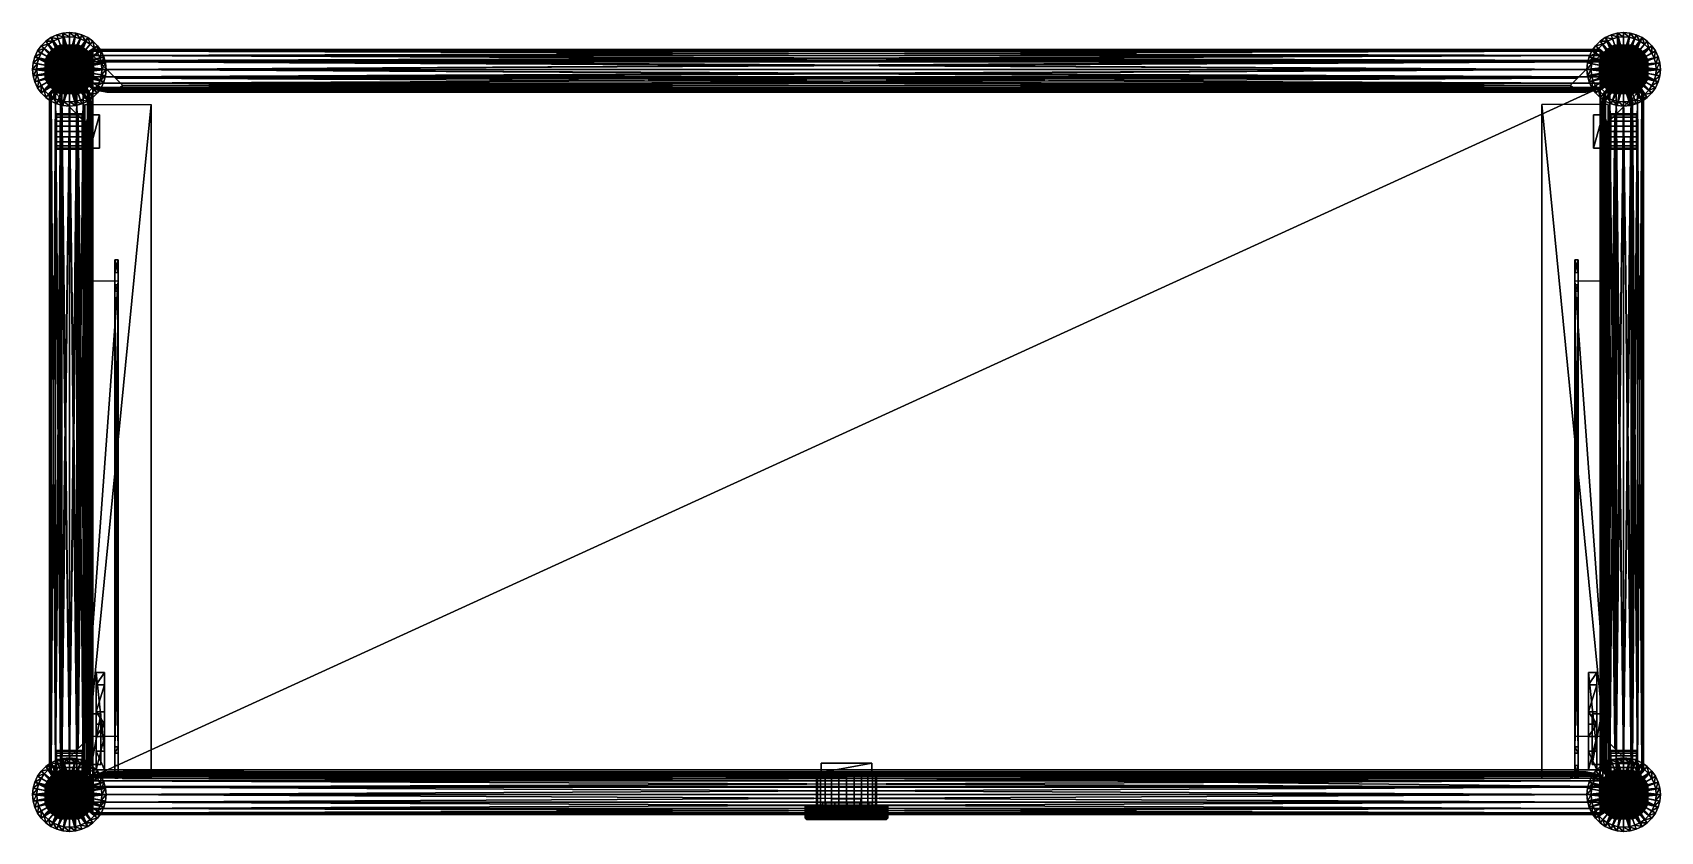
# Model space of a CAD drawing. Header units: centimetres. Extents: x -66.3 to 12.3, y -19.3 to 19.3.
import ezdxf

# ---------------------------------------------------------------- set-up
doc = ezdxf.new("R2010")
doc.units = ezdxf.units.CM
for name, color, linetype, true_color in [('chrom', 9, 'Continuous', 0xbebebe), ('Metall verzinkt', 8, 'Continuous', 0x6f6f6f), ('Part with no material', 18, 'Continuous', 0x000000), ('plastik schwarz', 250, 'Continuous', 0x282828), ('reinweiss', 254, 'Continuous', 0xdddddd), ('transparent', 7, 'Continuous', 0xfafafa)]:
    doc.layers.add(name, color=color, linetype=linetype, true_color=true_color)

# ---------------------------------------------------------------- blocks, each defined once
blk = doc.blocks.new('GeometrySelector_19HIY99')
for points in [[(-1.99923, 1.88798, -0.034015), (-1.99974, 1.40005, -0.037291), (-1.99821, 1.40005, -0.029951)], [(-1.99974, 1.88798, -0.037291), (-1.99974, 1.40005, -0.037291), (-1.99923, 1.88798, -0.034015)], [(-1.99974, 1.40005, 0.038299), (-1.99923, 1.88798, 0.034845), (-1.99821, 1.40005, 0.030959)], [(-1.99974, 1.40005, 0.038299), (-1.99974, 1.88798, 0.038299), (-1.99923, 1.88798, 0.034845)], [(-1.99974, 1.88798, 0.038731), (-1.99898, 1.40005, 0.066823), (-1.99898, 1.88798, 0.066823)], [(-1.99898, 1.40005, 0.066823), (-1.99974, 1.88798, 0.038731), (-1.99974, 1.40005, 0.038731)], [(-1.99974, 1.88798, -0.037901), (-1.99898, 1.40005, -0.065968), (-1.99974, 1.40005, -0.037901)], [(-1.99898, 1.40005, -0.065968), (-1.99974, 1.88798, -0.037901), (-1.99898, 1.88798, -0.065968)], [(-1.99923, 1.89992, -0.034015), (-1.99821, 1.40005, -0.029951), (-1.99821, 1.91567, -0.029951)], [(-1.99694, 1.91567, 0.074672), (-1.99923, 1.89992, 0.034845), (-1.99847, 1.89992, 0.070684)], [(-1.99694, 1.91567, 0.074672), (-1.99821, 1.91516, 0.030959), (-1.99923, 1.89992, 0.034845)], [(-1.99821, 1.91567, -0.029951), (-1.99847, 1.89992, -0.069829), (-1.99923, 1.89992, -0.034015)], [(-1.99821, 1.40005, 0.030959), (-1.99923, 1.89992, 0.034845), (-1.99821, 1.91516, 0.030959)], [(-1.99923, 1.88798, -0.034015), (-1.99847, 1.89992, -0.069829), (-1.99847, 1.88798, -0.069829)], [(-1.99847, 1.89992, -0.069829), (-1.99923, 1.88798, -0.034015), (-1.99923, 1.89992, -0.034015)], [(-1.99923, 1.88798, 0.034845), (-1.99847, 1.89992, 0.070684), (-1.99923, 1.89992, 0.034845)], [(-1.99847, 1.89992, 0.070684), (-1.99923, 1.88798, 0.034845), (-1.99847, 1.88798, 0.070684)], [(-1.99847, 1.88798, 0.070684), (-1.99898, 1.40005, 0.067408), (-1.99694, 1.40005, 0.074672)], [(-1.99898, 1.88798, 0.067408), (-1.99898, 1.40005, 0.067408), (-1.99847, 1.88798, 0.070684)], [(-1.99898, 1.40005, -0.0664), (-1.99847, 1.88798, -0.069829), (-1.9972, 1.40005, -0.073664)], [(-1.99898, 1.40005, -0.0664), (-1.99898, 1.88798, -0.0664), (-1.99847, 1.88798, -0.069829)], [(-1.99847, 1.89992, 0.070684), (-1.99694, 1.40005, 0.074672), (-1.99694, 1.91567, 0.074672)], [(-1.99821, 1.91567, -0.029951), (-1.9972, 1.91516, -0.073664), (-1.99847, 1.89992, -0.069829)], [(-1.9972, 1.40005, -0.073664), (-1.99847, 1.89992, -0.069829), (-1.9972, 1.91516, -0.073664)], [(-1.99821, 1.91567, -0.029951), (-1.99364, 1.40005, -0.023245), (-1.99364, 1.9337, -0.023245)], [(-1.99364, 1.9337, -0.023245), (-1.99237, 1.93294, -0.080065), (-1.99821, 1.91567, -0.029951)], [(-1.9939, 1.40005, 0.024324), (-1.99821, 1.91516, 0.030959), (-1.9939, 1.93294, 0.024324)], [(-1.99694, 1.91567, 0.074672), (-1.9939, 1.93294, 0.024324), (-1.99821, 1.91516, 0.030959)], [(-1.99821, 1.91567, -0.029951), (-1.99237, 1.93294, -0.080065), (-1.9972, 1.91516, -0.073664)], [(-1.99415, 1.40005, -0.023667), (-1.99821, 1.91567, -0.029951), (-1.99821, 1.40005, -0.029951)], [(-1.99821, 1.91516, 0.030959), (-1.99415, 1.40005, 0.024626), (-1.99821, 1.40005, 0.030959)], [(-1.99237, 1.40005, -0.080065), (-1.9972, 1.91516, -0.073664), (-1.99237, 1.93294, -0.080065)], [(-1.9972, 1.91516, -0.073664), (-1.99263, 1.40005, -0.079785), (-1.9972, 1.40005, -0.073664)], [(-1.99694, 1.91567, 0.074672), (-1.99212, 1.40005, 0.081124), (-1.99212, 1.9337, 0.081124)], [(-1.99212, 1.9337, 0.081124), (-1.9939, 1.93294, 0.024324), (-1.99694, 1.91567, 0.074672)], [(-1.99263, 1.40005, 0.080717), (-1.99694, 1.91567, 0.074672), (-1.99694, 1.40005, 0.074672)], [(-1.99491, 1.89992, -0.138612), (-1.9939, 1.40005, -0.134497), (-1.9939, 1.91567, -0.134497)], [(-1.9939, 1.91567, -0.134497), (-1.99212, 1.89992, -0.174324), (-1.99491, 1.89992, -0.138612)], [(-1.99491, 1.88798, -0.138612), (-1.99212, 1.89992, -0.174324), (-1.99212, 1.88798, -0.174324)], [(-1.99212, 1.89992, -0.174324), (-1.99491, 1.88798, -0.138612), (-1.99491, 1.89992, -0.138612)], [(-1.99491, 1.40005, 0.142896), (-1.99466, 1.88798, 0.139442), (-1.9939, 1.40005, 0.13548)], [(-1.99491, 1.40005, 0.142896), (-1.99491, 1.88798, 0.142896), (-1.99466, 1.88798, 0.139442)], [(-1.99491, 1.88798, 0.143328), (-1.99263, 1.40005, 0.171344), (-1.99263, 1.88798, 0.171344)], [(-1.99263, 1.40005, 0.171344), (-1.99491, 1.88798, 0.143328), (-1.99491, 1.40005, 0.143328)], [(-1.99263, 1.88798, -0.170514), (-1.99491, 1.40005, -0.142498), (-1.99491, 1.88798, -0.142498)], [(-1.99491, 1.40005, -0.142498), (-1.99263, 1.88798, -0.170514), (-1.99263, 1.40005, -0.170514)], [(-1.99491, 1.88798, -0.138612), (-1.99491, 1.40005, -0.141888), (-1.9939, 1.40005, -0.134497)], [(-1.99491, 1.88798, -0.141888), (-1.99491, 1.40005, -0.141888), (-1.99491, 1.88798, -0.138612)], [(-1.99034, 1.91567, 0.179066), (-1.99466, 1.89992, 0.139442), (-1.99186, 1.89992, 0.175154)], [(-1.99034, 1.91567, 0.179066), (-1.9939, 1.91516, 0.13548), (-1.99466, 1.89992, 0.139442)], [(-1.9939, 1.40005, 0.13548), (-1.99466, 1.89992, 0.139442), (-1.9939, 1.91516, 0.13548)], [(-1.99466, 1.88798, 0.139442), (-1.99186, 1.89992, 0.175154), (-1.99466, 1.89992, 0.139442)], [(-1.99186, 1.89992, 0.175154), (-1.99466, 1.88798, 0.139442), (-1.99186, 1.88798, 0.175154)], [(-1.97002, 1.40005, -0.000004), (-1.9939, 1.93294, 0.024324), (-1.97002, 1.97104, -0.000004)], [(-1.99212, 1.9337, 0.081124), (-1.97002, 1.97104, -0.000004), (-1.9939, 1.93294, 0.024324)], [(-1.9939, 1.91567, -0.134497), (-1.98983, 1.40005, -0.127563), (-1.98983, 1.9337, -0.127563)], [(-1.98983, 1.9337, -0.127563), (-1.98551, 1.93294, -0.18423), (-1.9939, 1.91567, -0.134497)], [(-1.9939, 1.93294, 0.024324), (-1.97002, 1.40005, -0.000004), (-1.9939, 1.40005, 0.024324)], [(-1.98983, 1.40005, 0.128647), (-1.9939, 1.91516, 0.13548), (-1.98983, 1.93294, 0.128647)], [(-1.99034, 1.91567, 0.179066), (-1.98983, 1.93294, 0.128647), (-1.9939, 1.91516, 0.13548)], [(-1.9939, 1.91567, -0.134497), (-1.98551, 1.93294, -0.18423), (-1.99059, 1.91516, -0.178083)], [(-1.99009, 1.40005, -0.127995), (-1.9939, 1.91567, -0.134497), (-1.9939, 1.40005, -0.134497)], [(-1.9939, 1.91567, -0.134497), (-1.99059, 1.91516, -0.178083), (-1.99212, 1.89992, -0.174324)], [(-1.9939, 1.91516, 0.13548), (-1.99009, 1.40005, 0.128952), (-1.9939, 1.40005, 0.13548)], [(-1.99364, 1.9337, -0.023245), (-1.97002, 1.40005, -0.000004), (-1.97002, 1.97104, -0.000004)], [(-1.99364, 1.9337, -0.023245), (-1.96723, 1.97104, -0.103103), (-1.99237, 1.93294, -0.080065)], [(-1.97002, 1.97104, -0.000004), (-1.96723, 1.97104, -0.103103), (-1.99364, 1.9337, -0.023245)], [(-1.97002, 1.40005, -0.000004), (-1.99364, 1.9337, -0.023245), (-1.99364, 1.40005, -0.023245)], [(-1.99186, 1.88798, 0.175154), (-1.99263, 1.40005, 0.171929), (-1.99034, 1.40005, 0.179066)], [(-1.99263, 1.88798, 0.171929), (-1.99263, 1.40005, 0.171929), (-1.99186, 1.88798, 0.175154)], [(-1.99263, 1.40005, -0.170921), (-1.99212, 1.88798, -0.174324), (-1.99059, 1.40005, -0.178083)], [(-1.99263, 1.40005, -0.170921), (-1.99263, 1.88798, -0.170921), (-1.99212, 1.88798, -0.174324)], [(-1.96723, 1.40005, -0.103103), (-1.99237, 1.93294, -0.080065), (-1.96723, 1.97104, -0.103103)], [(-1.99237, 1.93294, -0.080065), (-1.96723, 1.40005, -0.103103), (-1.99237, 1.40005, -0.080065)], [(-1.99212, 1.9337, 0.081124), (-1.96723, 1.40005, 0.103095), (-1.96723, 1.97104, 0.103095)], [(-1.96723, 1.97104, 0.103095), (-1.97002, 1.97104, -0.000004), (-1.99212, 1.9337, 0.081124)], [(-1.96723, 1.40005, 0.103095), (-1.99212, 1.9337, 0.081124), (-1.99212, 1.40005, 0.081124)], [(-1.99059, 1.40005, -0.178083), (-1.99212, 1.89992, -0.174324), (-1.99059, 1.91516, -0.178083)], [(-1.99186, 1.89992, 0.175154), (-1.99034, 1.40005, 0.179066), (-1.99034, 1.91567, 0.179066)], [(-1.98551, 1.40005, -0.18423), (-1.99059, 1.91516, -0.178083), (-1.98551, 1.93294, -0.18423)], [(-1.99059, 1.91516, -0.178083), (-1.98577, 1.40005, -0.183951), (-1.99059, 1.40005, -0.178083)], [(-1.99034, 1.91567, 0.179066), (-1.98526, 1.40005, 0.185289), (-1.98526, 1.9337, 0.185289)], [(-1.98526, 1.9337, 0.185289), (-1.98983, 1.93294, 0.128647), (-1.99034, 1.91567, 0.179066)], [(-1.98551, 1.40005, 0.184908), (-1.99034, 1.91567, 0.179066), (-1.99034, 1.40005, 0.179066)], [(-1.96723, 1.40005, 0.103095), (-1.98983, 1.93294, 0.128647), (-1.96723, 1.97104, 0.103095)], [(-1.98983, 1.9337, -0.127563), (-1.96723, 1.40005, -0.103103), (-1.96723, 1.97104, -0.103103)], [(-1.98526, 1.9337, 0.185289), (-1.96723, 1.97104, 0.103095), (-1.98983, 1.93294, 0.128647)], [(-1.98983, 1.9337, -0.127563), (-1.9591, 1.97104, -0.205922), (-1.98551, 1.93294, -0.18423)], [(-1.96723, 1.97104, -0.103103), (-1.9591, 1.97104, -0.205922), (-1.98983, 1.9337, -0.127563)], [(-1.96723, 1.40005, -0.103103), (-1.98983, 1.9337, -0.127563), (-1.98983, 1.40005, -0.127563)], [(-1.98983, 1.93294, 0.128647), (-1.96723, 1.40005, 0.103095), (-1.98983, 1.40005, 0.128647)], [(-1.9591, 1.40005, -0.205922), (-1.98551, 1.93294, -0.18423), (-1.9591, 1.97104, -0.205922)], [(-1.98551, 1.93294, -0.18423), (-1.9591, 1.40005, -0.205922), (-1.98551, 1.40005, -0.18423)], [(-1.98526, 1.9337, 0.185289), (-1.9591, 1.40005, 0.205914), (-1.9591, 1.97104, 0.205914)], [(-1.9591, 1.97104, 0.205914), (-1.96723, 1.97104, 0.103095), (-1.98526, 1.9337, 0.185289)], [(-1.9591, 1.40005, 0.205914), (-1.98526, 1.9337, 0.185289), (-1.98526, 1.40005, 0.185289)], [(-1.98475, 1.89992, -0.242803), (-1.98399, 1.40005, -0.238662), (-1.98399, 1.91567, -0.238662)], [(-1.97815, 1.91567, 0.282952), (-1.98475, 1.89992, 0.243633), (-1.97993, 1.89992, 0.279142)], [(-1.97815, 1.91567, 0.282952), (-1.98399, 1.91516, 0.239645), (-1.98475, 1.89992, 0.243633)], [(-1.98399, 1.91567, -0.238662), (-1.98018, 1.89992, -0.278388), (-1.98475, 1.89992, -0.242803)], [(-1.98399, 1.40005, 0.239645), (-1.98475, 1.89992, 0.243633), (-1.98399, 1.91516, 0.239645)], [(-1.98475, 1.88798, -0.242803), (-1.98018, 1.89992, -0.278388), (-1.98018, 1.88798, -0.278388)], [(-1.98018, 1.89992, -0.278388), (-1.98475, 1.88798, -0.242803), (-1.98475, 1.89992, -0.242803)], [(-1.98475, 1.88798, 0.243633), (-1.97993, 1.89992, 0.279142), (-1.98475, 1.89992, 0.243633)], [(-1.97993, 1.89992, 0.279142), (-1.98475, 1.88798, 0.243633), (-1.97993, 1.88798, 0.279142)], [(-1.98475, 1.40005, 0.247113), (-1.98475, 1.88798, 0.243633), (-1.98399, 1.40005, 0.239645)], [(-1.98475, 1.40005, 0.247113), (-1.98475, 1.88798, 0.247113), (-1.98475, 1.88798, 0.243633)], [(-1.98475, 1.88798, -0.246714), (-1.98094, 1.40005, -0.274578), (-1.98475, 1.40005, -0.246714)], [(-1.98094, 1.40005, -0.274578), (-1.98475, 1.88798, -0.246714), (-1.98094, 1.88798, -0.274578)], [(-1.98475, 1.88798, -0.242803), (-1.98475, 1.40005, -0.246105), (-1.98399, 1.40005, -0.238662)], [(-1.98475, 1.88798, -0.246105), (-1.98475, 1.40005, -0.246105), (-1.98475, 1.88798, -0.242803)], [(-1.98094, 1.88798, 0.275332), (-1.9845, 1.40005, 0.247544), (-1.98094, 1.40005, 0.275332)], [(-1.9845, 1.40005, 0.247544), (-1.98094, 1.88798, 0.275332), (-1.9845, 1.88798, 0.247544)], [(-1.98399, 1.91567, -0.238662), (-1.98018, 1.40005, -0.2315), (-1.98018, 1.9337, -0.2315)], [(-1.98018, 1.9337, -0.2315), (-1.97307, 1.93294, -0.287786), (-1.98399, 1.91567, -0.238662)], [(-1.98043, 1.40005, 0.232609), (-1.98399, 1.91516, 0.239645), (-1.98043, 1.93294, 0.232609)], [(-1.97815, 1.91567, 0.282952), (-1.98043, 1.93294, 0.232609), (-1.98399, 1.91516, 0.239645)], [(-1.98399, 1.91567, -0.238662), (-1.97307, 1.93294, -0.287786), (-1.9784, 1.91516, -0.281944)], [(-1.98069, 1.40005, -0.231982), (-1.98399, 1.91567, -0.238662), (-1.98399, 1.40005, -0.238662)], [(-1.98399, 1.91567, -0.238662), (-1.9784, 1.91516, -0.281944), (-1.98018, 1.89992, -0.278388)], [(-1.98399, 1.91516, 0.239645), (-1.98069, 1.40005, 0.232939), (-1.98399, 1.40005, 0.239645)], [(-1.97993, 1.88798, 0.279142), (-1.98094, 1.40005, 0.276094), (-1.97815, 1.40005, 0.282952)], [(-1.98094, 1.88798, 0.276094), (-1.98094, 1.40005, 0.276094), (-1.97993, 1.88798, 0.279142)], [(-1.98094, 1.40005, -0.275086), (-1.98018, 1.88798, -0.278388), (-1.9784, 1.40005, -0.281944)], [(-1.98094, 1.40005, -0.275086), (-1.98094, 1.88798, -0.275086), (-1.98018, 1.88798, -0.278388)], [(-1.9591, 1.40005, 0.205914), (-1.98043, 1.93294, 0.232609), (-1.9591, 1.97104, 0.205914)], [(-1.97281, 1.9337, 0.288794), (-1.9591, 1.97104, 0.205914), (-1.98043, 1.93294, 0.232609)], [(-1.97281, 1.9337, 0.288794), (-1.98043, 1.93294, 0.232609), (-1.97815, 1.91567, 0.282952)], [(-1.98043, 1.93294, 0.232609), (-1.9591, 1.40005, 0.205914), (-1.98043, 1.40005, 0.232609)], [(-1.98018, 1.9337, -0.2315), (-1.9591, 1.40005, -0.205922), (-1.9591, 1.97104, -0.205922)], [(-1.98018, 1.9337, -0.2315), (-1.94564, 1.97104, -0.308106), (-1.97307, 1.93294, -0.287786)], [(-1.9591, 1.97104, -0.205922), (-1.94564, 1.97104, -0.308106), (-1.98018, 1.9337, -0.2315)], [(-1.9591, 1.40005, -0.205922), (-1.98018, 1.9337, -0.2315), (-1.98018, 1.40005, -0.2315)], [(-1.9784, 1.40005, -0.281944), (-1.98018, 1.89992, -0.278388), (-1.9784, 1.91516, -0.281944)], [(-1.97993, 1.89992, 0.279142), (-1.97815, 1.40005, 0.282952), (-1.97815, 1.91567, 0.282952)], [(-1.97307, 1.40005, -0.287786), (-1.9784, 1.91516, -0.281944), (-1.97307, 1.93294, -0.287786)], [(-1.9784, 1.91516, -0.281944), (-1.97358, 1.40005, -0.287532), (-1.9784, 1.40005, -0.281944)], [(-1.97815, 1.91567, 0.282952), (-1.97281, 1.40005, 0.288794), (-1.97281, 1.9337, 0.288794)], [(-1.97332, 1.40005, 0.28854), (-1.97815, 1.91567, 0.282952), (-1.97815, 1.40005, 0.282952)], [(-1.94564, 1.40005, -0.308106), (-1.97307, 1.93294, -0.287786), (-1.94564, 1.97104, -0.308106)], [(-1.97307, 1.93294, -0.287786), (-1.94564, 1.40005, -0.308106), (-1.97307, 1.40005, -0.287786)], [(-1.97281, 1.9337, 0.288794), (-1.94564, 1.40005, 0.308098), (-1.94564, 1.97104, 0.308098)], [(-1.94564, 1.97104, 0.308098), (-1.9591, 1.97104, 0.205914), (-1.97281, 1.9337, 0.288794)], [(-1.94564, 1.40005, 0.308098), (-1.97281, 1.9337, 0.288794), (-1.97281, 1.40005, 0.288794)], [(-1.93243, 1.99314, 0.122449), (-1.97002, 1.97104, -0.000004), (-1.92836, 1.99314, 0.173986)], [(-1.97002, 1.97104, -0.000004), (-1.93243, 1.99314, 0.122449), (-1.96723, 1.97104, -0.103103)], [(-1.96723, 1.97104, 0.103095), (-1.92836, 1.99314, 0.173986), (-1.97002, 1.97104, -0.000004)], [(-1.96951, 1.89992, -0.34646), (-1.96875, 1.40005, -0.342142), (-1.96875, 1.91567, -0.342142)], [(-1.96875, 1.91567, -0.342142), (-1.96621, 1.89992, -0.363986), (-1.96951, 1.89992, -0.34646)], [(-1.96621, 1.89992, -0.363986), (-1.96951, 1.88798, -0.34646), (-1.96951, 1.89992, -0.34646)], [(-1.96951, 1.88798, -0.34646), (-1.96291, 1.89992, -0.381512), (-1.96291, 1.88798, -0.381512)], [(-1.96951, 1.88798, -0.34646), (-1.96621, 1.89992, -0.363986), (-1.96291, 1.89992, -0.381512)], [(-1.96951, 1.88798, -0.34646), (-1.96926, 1.40005, -0.349762), (-1.96875, 1.40005, -0.342142)], [(-1.96926, 1.88798, -0.349762), (-1.96926, 1.40005, -0.349762), (-1.96951, 1.88798, -0.34646)], [(-1.96875, 1.40005, 0.34315), (-1.96926, 1.89992, 0.347214), (-1.96875, 1.91516, 0.34315)], [(-1.96621, 1.89992, 0.363978), (-1.96875, 1.91516, 0.34315), (-1.96926, 1.89992, 0.347214)], [(-1.96926, 1.88798, 0.347214), (-1.96621, 1.89992, 0.363978), (-1.96926, 1.89992, 0.347214)], [(-1.96621, 1.89992, 0.363978), (-1.96926, 1.88798, 0.347214), (-1.96265, 1.88798, 0.38252)], [(-1.969, 1.40005, 0.35077), (-1.96926, 1.88798, 0.347214), (-1.96875, 1.40005, 0.34315)], [(-1.969, 1.40005, 0.35077), (-1.969, 1.88798, 0.35077), (-1.96926, 1.88798, 0.347214)], [(-1.96672, 1.40005, 0.363978), (-1.969, 1.88798, 0.351024), (-1.969, 1.40005, 0.351024)], [(-1.96672, 1.40005, 0.363978), (-1.96392, 1.88798, 0.37871), (-1.969, 1.88798, 0.351024)], [(-1.96392, 1.88798, -0.377956), (-1.969, 1.40005, -0.35027), (-1.969, 1.88798, -0.35027)], [(-1.969, 1.40005, -0.35027), (-1.96392, 1.88798, -0.377956), (-1.96392, 1.40005, -0.377956)], [(-1.96875, 1.91567, -0.342142), (-1.96545, 1.40005, -0.334776), (-1.96545, 1.9337, -0.334776)], [(-1.96545, 1.9337, -0.334776), (-1.95529, 1.93294, -0.390656), (-1.96875, 1.91567, -0.342142)], [(-1.96545, 1.40005, 0.336038), (-1.96875, 1.91516, 0.34315), (-1.96545, 1.93294, 0.336038)], [(-1.96062, 1.91567, 0.386076), (-1.96545, 1.93294, 0.336038), (-1.96875, 1.91516, 0.34315)], [(-1.96875, 1.91567, -0.342142), (-1.95529, 1.93294, -0.390656), (-1.96088, 1.91516, -0.385068)], [(-1.9657, 1.40005, -0.335284), (-1.96875, 1.91567, -0.342142), (-1.96875, 1.40005, -0.342142)], [(-1.96062, 1.91567, 0.386076), (-1.96875, 1.91516, 0.34315), (-1.96621, 1.89992, 0.363978)], [(-1.96875, 1.91567, -0.342142), (-1.96088, 1.91516, -0.385068), (-1.96621, 1.89992, -0.363986)], [(-1.96875, 1.91516, 0.34315), (-1.9657, 1.40005, 0.336292), (-1.96875, 1.40005, 0.34315)], [(-1.92836, 1.99314, 0.173986), (-1.96723, 1.97104, 0.103095), (-1.92303, 1.99314, 0.225878)], [(-1.93141, 1.99314, -0.137545), (-1.9591, 1.97104, -0.205922), (-1.96723, 1.97104, -0.103103)], [(-1.93243, 1.99314, 0.122449), (-1.93141, 1.99314, -0.137545), (-1.96723, 1.97104, -0.103103)], [(-1.9591, 1.97104, 0.205914), (-1.92303, 1.99314, 0.225878), (-1.96723, 1.97104, 0.103095)], [(-1.96392, 1.88798, 0.37871), (-1.96672, 1.40005, 0.363978), (-1.96392, 1.40005, 0.37871)], [(-1.96062, 1.91567, 0.386076), (-1.96621, 1.89992, 0.363978), (-1.96265, 1.89992, 0.38252)], [(-1.96621, 1.89992, -0.363986), (-1.96088, 1.91516, -0.385068), (-1.96291, 1.89992, -0.381512)], [(-1.96621, 1.89992, 0.363978), (-1.96265, 1.88798, 0.38252), (-1.96265, 1.89992, 0.38252)], [(-1.94564, 1.40005, 0.308098), (-1.96545, 1.93294, 0.336038), (-1.94564, 1.97104, 0.308098)], [(-1.96545, 1.9337, -0.334776), (-1.94564, 1.40005, -0.308106), (-1.94564, 1.97104, -0.308106)], [(-1.95503, 1.9337, 0.391664), (-1.94564, 1.97104, 0.308098), (-1.96545, 1.93294, 0.336038)], [(-1.96545, 1.9337, -0.334776), (-1.92684, 1.97104, -0.409706), (-1.95529, 1.93294, -0.390656)], [(-1.94564, 1.97104, -0.308106), (-1.92684, 1.97104, -0.409706), (-1.96545, 1.9337, -0.334776)], [(-1.94564, 1.40005, -0.308106), (-1.96545, 1.9337, -0.334776), (-1.96545, 1.40005, -0.334776)], [(-1.95503, 1.9337, 0.391664), (-1.96545, 1.93294, 0.336038), (-1.96062, 1.91567, 0.386076)], [(-1.96545, 1.93294, 0.336038), (-1.94564, 1.40005, 0.308098), (-1.96545, 1.40005, 0.336038)], [(-1.96392, 1.40005, -0.37821), (-1.96291, 1.88798, -0.381512), (-1.96088, 1.40005, -0.385068)], [(-1.96392, 1.40005, -0.37821), (-1.96392, 1.88798, -0.37821), (-1.96291, 1.88798, -0.381512)], [(-1.96265, 1.88798, 0.38252), (-1.96367, 1.40005, 0.379218), (-1.96062, 1.40005, 0.386076)], [(-1.96367, 1.88798, 0.379218), (-1.96367, 1.40005, 0.379218), (-1.96265, 1.88798, 0.38252)], [(-1.96088, 1.40005, -0.385068), (-1.96291, 1.89992, -0.381512), (-1.96088, 1.91516, -0.385068)], [(-1.96265, 1.89992, 0.38252), (-1.96062, 1.40005, 0.386076), (-1.96062, 1.91567, 0.386076)], [(-1.95529, 1.40005, -0.390656), (-1.96088, 1.91516, -0.385068), (-1.95529, 1.93294, -0.390656)], [(-1.96088, 1.91516, -0.385068), (-1.9558, 1.40005, -0.390402), (-1.96088, 1.40005, -0.385068)], [(-1.96062, 1.91567, 0.386076), (-1.95503, 1.40005, 0.391664), (-1.95503, 1.9337, 0.391664)], [(-1.95554, 1.40005, 0.39141), (-1.96062, 1.91567, 0.386076), (-1.96062, 1.40005, 0.386076)], [(-1.92151, 1.99314, -0.238205), (-1.9591, 1.97104, -0.205922), (-1.92709, 1.99314, -0.188167)], [(-1.9591, 1.97104, -0.205922), (-1.93141, 1.99314, -0.137545), (-1.92709, 1.99314, -0.188167)], [(-1.92303, 1.99314, 0.225878), (-1.9591, 1.97104, 0.205914), (-1.91617, 1.99314, 0.27711)], [(-1.9591, 1.97104, -0.205922), (-1.92151, 1.99314, -0.238205), (-1.94564, 1.97104, -0.308106)], [(-1.94564, 1.97104, 0.308098), (-1.91617, 1.99314, 0.27711), (-1.9591, 1.97104, 0.205914)], [(-1.92684, 1.40005, -0.409706), (-1.95529, 1.93294, -0.390656), (-1.92684, 1.97104, -0.409706)], [(-1.95529, 1.93294, -0.390656), (-1.92684, 1.40005, -0.409706), (-1.95529, 1.40005, -0.390656)], [(-1.95503, 1.9337, 0.391664), (-1.92684, 1.40005, 0.409698), (-1.92684, 1.97104, 0.409698)], [(-1.92684, 1.97104, 0.409698), (-1.94564, 1.97104, 0.308098), (-1.95503, 1.9337, 0.391664)], [(-1.92684, 1.40005, 0.409698), (-1.95503, 1.9337, 0.391664), (-1.95503, 1.40005, 0.391664)], [(-1.94868, 1.89992, -0.449076), (-1.94818, 1.40005, -0.444758), (-1.94818, 1.91567, -0.444758)], [(-1.94818, 1.91567, -0.444758), (-1.9403, 1.89992, -0.483874), (-1.94868, 1.89992, -0.449076)], [(-1.94868, 1.88798, -0.449076), (-1.9403, 1.89992, -0.483874), (-1.9403, 1.88798, -0.483874)], [(-1.9403, 1.89992, -0.483874), (-1.94868, 1.88798, -0.449076), (-1.94868, 1.89992, -0.449076)], [(-1.94868, 1.88798, -0.449076), (-1.94818, 1.40005, -0.452124), (-1.94818, 1.40005, -0.444758)], [(-1.94818, 1.88798, -0.452124), (-1.94818, 1.40005, -0.452124), (-1.94868, 1.88798, -0.449076)], [(-1.93776, 1.91567, 0.488184), (-1.94843, 1.89992, 0.44983), (-1.94005, 1.89992, 0.484628)], [(-1.93776, 1.91567, 0.488184), (-1.94818, 1.91516, 0.445766), (-1.94843, 1.89992, 0.44983)], [(-1.94818, 1.40005, 0.445766), (-1.94843, 1.89992, 0.44983), (-1.94818, 1.91516, 0.445766)], [(-1.94843, 1.89992, 0.44983), (-1.94005, 1.88798, 0.484628), (-1.94005, 1.89992, 0.484628)], [(-1.94005, 1.88798, 0.484628), (-1.94843, 1.89992, 0.44983), (-1.94843, 1.88798, 0.44983)], [(-1.94792, 1.40005, 0.453132), (-1.94843, 1.88798, 0.44983), (-1.94818, 1.40005, 0.445766)], [(-1.94792, 1.40005, 0.453132), (-1.94792, 1.88798, 0.453132), (-1.94843, 1.88798, 0.44983)], [(-1.94818, 1.91567, -0.444758), (-1.94538, 1.40005, -0.437138), (-1.94538, 1.9337, -0.437138)], [(-1.94538, 1.9337, -0.437138), (-1.93217, 1.93294, -0.49251), (-1.94818, 1.91567, -0.444758)], [(-1.94538, 1.40005, 0.4384), (-1.94818, 1.91516, 0.445766), (-1.94538, 1.93294, 0.4384)], [(-1.93776, 1.91567, 0.488184), (-1.94538, 1.93294, 0.4384), (-1.94818, 1.91516, 0.445766)], [(-1.94818, 1.91567, -0.444758), (-1.93217, 1.93294, -0.49251), (-1.93802, 1.91516, -0.487176)], [(-1.94564, 1.40005, -0.437646), (-1.94818, 1.91567, -0.444758), (-1.94818, 1.40005, -0.444758)], [(-1.94818, 1.91567, -0.444758), (-1.93802, 1.91516, -0.487176), (-1.9403, 1.89992, -0.483874)], [(-1.94818, 1.91516, 0.445766), (-1.94538, 1.40005, 0.438654), (-1.94818, 1.40005, 0.445766)], [(-1.94157, 1.88798, -0.480064), (-1.94818, 1.40005, -0.452886), (-1.94818, 1.88798, -0.452886)], [(-1.94818, 1.40005, -0.452886), (-1.94157, 1.88798, -0.480064), (-1.94157, 1.40005, -0.480064)], [(-1.94792, 1.88798, 0.45364), (-1.94132, 1.40005, 0.480818), (-1.94132, 1.88798, 0.480818)], [(-1.94132, 1.40005, 0.480818), (-1.94792, 1.88798, 0.45364), (-1.94792, 1.40005, 0.45364)], [(-1.91465, 1.99314, -0.287786), (-1.94564, 1.97104, -0.308106), (-1.92151, 1.99314, -0.238205)], [(-1.91617, 1.99314, 0.27711), (-1.94564, 1.97104, 0.308098), (-1.9083, 1.99314, 0.327656)], [(-1.94564, 1.97104, 0.308098), (-1.89915, 1.99314, 0.37744), (-1.9083, 1.99314, 0.327656)], [(-1.94564, 1.97104, -0.308106), (-1.91465, 1.99314, -0.287786), (-1.92684, 1.97104, -0.409706)], [(-1.89915, 1.99314, 0.37744), (-1.94564, 1.97104, 0.308098), (-1.92684, 1.97104, 0.409698)], [(-1.92684, 1.40005, 0.409698), (-1.94538, 1.93294, 0.4384), (-1.92684, 1.97104, 0.409698)], [(-1.94538, 1.9337, -0.437138), (-1.92684, 1.40005, -0.409706), (-1.92684, 1.97104, -0.409706)], [(-1.93167, 1.9337, 0.493518), (-1.92684, 1.97104, 0.409698), (-1.94538, 1.93294, 0.4384)], [(-1.94538, 1.9337, -0.437138), (-1.90296, 1.97104, -0.509782), (-1.93217, 1.93294, -0.49251)], [(-1.92684, 1.97104, -0.409706), (-1.90296, 1.97104, -0.509782), (-1.94538, 1.9337, -0.437138)], [(-1.92684, 1.40005, -0.409706), (-1.94538, 1.9337, -0.437138), (-1.94538, 1.40005, -0.437138)], [(-1.93167, 1.9337, 0.493518), (-1.94538, 1.93294, 0.4384), (-1.93776, 1.91567, 0.488184)], [(-1.94538, 1.93294, 0.4384), (-1.92684, 1.40005, 0.409698), (-1.94538, 1.40005, 0.4384)], [(-1.94132, 1.40005, -0.480572), (-1.9403, 1.88798, -0.483874), (-1.93802, 1.40005, -0.487176)], [(-1.94132, 1.40005, -0.480572), (-1.94132, 1.88798, -0.480572), (-1.9403, 1.88798, -0.483874)], [(-1.94005, 1.88798, 0.484628), (-1.94106, 1.40005, 0.48158), (-1.93776, 1.40005, 0.488184)], [(-1.94106, 1.88798, 0.48158), (-1.94106, 1.40005, 0.48158), (-1.94005, 1.88798, 0.484628)], [(-1.93802, 1.40005, -0.487176), (-1.9403, 1.89992, -0.483874), (-1.93802, 1.91516, -0.487176)], [(-1.94005, 1.89992, 0.484628), (-1.93776, 1.40005, 0.488184), (-1.93776, 1.91567, 0.488184)], [(-1.93217, 1.40005, -0.49251), (-1.93802, 1.91516, -0.487176), (-1.93217, 1.93294, -0.49251)], [(-1.93802, 1.91516, -0.487176), (-1.93268, 1.40005, -0.492256), (-1.93802, 1.40005, -0.487176)], [(-1.93776, 1.91567, 0.488184), (-1.93167, 1.40005, 0.493518), (-1.93167, 1.9337, 0.493518)], [(-1.93217, 1.40005, 0.493264), (-1.93776, 1.91567, 0.488184), (-1.93776, 1.40005, 0.488184)], [(-1.93243, 1.99314, 0.122449), (-1.89204, 2, -0.170692), (-1.93141, 1.99314, -0.137545)], [(-1.89204, 2, -0.170692), (-1.93243, 1.99314, 0.122449), (-1.86791, 2, 0.34569)], [(-1.93243, 1.99314, 0.122449), (-1.92836, 1.99314, 0.173986), (-1.86791, 2, 0.34569)], [(-1.90296, 1.40005, -0.509782), (-1.93217, 1.93294, -0.49251), (-1.90296, 1.97104, -0.509782)], [(-1.93217, 1.93294, -0.49251), (-1.90296, 1.40005, -0.509782), (-1.93217, 1.40005, -0.49251)], [(-1.93167, 1.9337, 0.493518), (-1.90296, 1.40005, 0.509774), (-1.90296, 1.97104, 0.509774)], [(-1.90296, 1.97104, 0.509774), (-1.92684, 1.97104, 0.409698), (-1.93167, 1.9337, 0.493518)], [(-1.90296, 1.40005, 0.509774), (-1.93167, 1.9337, 0.493518), (-1.93167, 1.40005, 0.493518)], [(-1.92709, 1.99314, -0.188167), (-1.93141, 1.99314, -0.137545), (-1.89204, 2, -0.170692)], [(-1.92836, 1.99314, 0.173986), (-1.92303, 1.99314, 0.225878), (-1.86791, 2, 0.34569)], [(-1.92151, 1.99314, -0.238205), (-1.92709, 1.99314, -0.188167), (-1.89204, 2, -0.170692)], [(-1.90677, 1.99314, -0.336554), (-1.92684, 1.97104, -0.409706), (-1.91465, 1.99314, -0.287786)], [(-1.92684, 1.97104, -0.409706), (-1.90677, 1.99314, -0.336554), (-1.90296, 1.97104, -0.509782)], [(-1.86715, 1.99314, 0.512822), (-1.89915, 1.99314, 0.37744), (-1.92684, 1.97104, 0.409698)], [(-1.90296, 1.97104, 0.509774), (-1.86715, 1.99314, 0.512822), (-1.92684, 1.97104, 0.409698)], [(-1.92303, 1.99314, 0.225878), (-1.91617, 1.99314, 0.27711), (-1.86791, 2, 0.34569)], [(-1.92252, 1.89992, -0.550422), (-1.92227, 1.40005, -0.546104), (-1.92227, 1.91567, -0.546104)], [(-1.92227, 1.91567, -0.546104), (-1.91211, 1.89992, -0.584712), (-1.92252, 1.89992, -0.550422)], [(-1.92252, 1.89992, -0.550422), (-1.91211, 1.88798, -0.584712), (-1.92252, 1.88798, -0.550422)], [(-1.91211, 1.88798, -0.584712), (-1.92252, 1.89992, -0.550422), (-1.91211, 1.89992, -0.584712)], [(-1.92252, 1.88798, -0.550422), (-1.92176, 1.40005, -0.55347), (-1.92227, 1.40005, -0.546104)], [(-1.92176, 1.88798, -0.55347), (-1.92176, 1.40005, -0.55347), (-1.92252, 1.88798, -0.550422)], [(-1.92227, 1.91567, -0.546104), (-1.91973, 1.40005, -0.538484), (-1.91973, 1.9337, -0.538484)], [(-1.91973, 1.9337, -0.538484), (-1.90373, 1.93294, -0.593094), (-1.92227, 1.91567, -0.546104)], [(-1.92227, 1.91567, -0.546104), (-1.90373, 1.93294, -0.593094), (-1.91008, 1.91516, -0.588014)], [(-1.91998, 1.40005, -0.538992), (-1.92227, 1.91567, -0.546104), (-1.92227, 1.40005, -0.546104)], [(-1.90957, 1.91567, 0.589022), (-1.92227, 1.89992, 0.551176), (-1.91211, 1.89992, 0.585466)], [(-1.90957, 1.91567, 0.589022), (-1.92201, 1.91516, 0.547112), (-1.92227, 1.89992, 0.551176)], [(-1.92227, 1.91567, -0.546104), (-1.91008, 1.91516, -0.588014), (-1.91211, 1.89992, -0.584712)], [(-1.92201, 1.40005, 0.547112), (-1.92227, 1.89992, 0.551176), (-1.92201, 1.91516, 0.547112)], [(-1.92227, 1.88798, 0.551176), (-1.91211, 1.89992, 0.585466), (-1.92227, 1.89992, 0.551176)], [(-1.91211, 1.89992, 0.585466), (-1.92227, 1.88798, 0.551176), (-1.91211, 1.88798, 0.585466)], [(-1.92151, 1.40005, 0.554478), (-1.92227, 1.88798, 0.551176), (-1.92201, 1.40005, 0.547112)], [(-1.92151, 1.40005, 0.554478), (-1.92151, 1.88798, 0.554478), (-1.92227, 1.88798, 0.551176)], [(-1.91973, 1.40005, 0.539492), (-1.92201, 1.91516, 0.547112), (-1.91973, 1.93294, 0.539492)], [(-1.90957, 1.91567, 0.589022), (-1.91973, 1.93294, 0.539492), (-1.92201, 1.91516, 0.547112)], [(-1.92201, 1.91516, 0.547112), (-1.91998, 1.40005, 0.54), (-1.92201, 1.40005, 0.547112)], [(-1.91363, 1.88798, -0.581156), (-1.92176, 1.40005, -0.554232), (-1.92176, 1.88798, -0.554232)], [(-1.92176, 1.40005, -0.554232), (-1.91363, 1.88798, -0.581156), (-1.91363, 1.40005, -0.581156)], [(-1.91465, 1.99314, -0.287786), (-1.92151, 1.99314, -0.238205), (-1.89204, 2, -0.170692)], [(-1.91338, 1.88798, 0.58191), (-1.92151, 1.40005, 0.554986), (-1.91338, 1.40005, 0.58191)], [(-1.92151, 1.40005, 0.554986), (-1.91338, 1.88798, 0.58191), (-1.92151, 1.88798, 0.554986)], [(-1.90296, 1.40005, 0.509774), (-1.91973, 1.93294, 0.539492), (-1.90296, 1.97104, 0.509774)], [(-1.91973, 1.9337, -0.538484), (-1.90296, 1.40005, -0.509782), (-1.90296, 1.97104, -0.509782)], [(-1.90322, 1.9337, 0.593848), (-1.90296, 1.97104, 0.509774), (-1.91973, 1.93294, 0.539492)], [(-1.91973, 1.9337, -0.538484), (-1.8735, 1.97104, -0.608842), (-1.90373, 1.93294, -0.593094)], [(-1.90296, 1.97104, -0.509782), (-1.8735, 1.97104, -0.608842), (-1.91973, 1.9337, -0.538484)], [(-1.90296, 1.40005, -0.509782), (-1.91973, 1.9337, -0.538484), (-1.91973, 1.40005, -0.538484)], [(-1.90322, 1.9337, 0.593848), (-1.91973, 1.93294, 0.539492), (-1.90957, 1.91567, 0.589022)], [(-1.91973, 1.93294, 0.539492), (-1.90296, 1.40005, 0.509774), (-1.91973, 1.40005, 0.539492)], [(-1.91617, 1.99314, 0.27711), (-1.9083, 1.99314, 0.327656), (-1.86791, 2, 0.34569)], [(-1.90677, 1.99314, -0.336554), (-1.91465, 1.99314, -0.287786), (-1.89204, 2, -0.170692)], [(-1.91363, 1.40005, -0.58141), (-1.91211, 1.88798, -0.584712), (-1.91008, 1.40005, -0.588014)], [(-1.91363, 1.40005, -0.58141), (-1.91363, 1.88798, -0.58141), (-1.91211, 1.88798, -0.584712)], [(-1.91211, 1.88798, 0.585466), (-1.91338, 1.40005, 0.582418), (-1.90957, 1.40005, 0.589022)], [(-1.91338, 1.88798, 0.582418), (-1.91338, 1.40005, 0.582418), (-1.91211, 1.88798, 0.585466)], [(-1.91211, 1.89992, 0.585466), (-1.90957, 1.40005, 0.589022), (-1.90957, 1.91567, 0.589022)], [(-1.91008, 1.40005, -0.588014), (-1.91211, 1.89992, -0.584712), (-1.91008, 1.91516, -0.588014)], [(-1.90373, 1.40005, -0.593094), (-1.91008, 1.91516, -0.588014), (-1.90373, 1.93294, -0.593094)], [(-1.91008, 1.91516, -0.588014), (-1.90423, 1.40005, -0.59284), (-1.91008, 1.40005, -0.588014)], [(-1.90957, 1.91567, 0.589022), (-1.90322, 1.40005, 0.593848), (-1.90322, 1.9337, 0.593848)], [(-1.90373, 1.40005, 0.593594), (-1.90957, 1.91567, 0.589022), (-1.90957, 1.40005, 0.589022)], [(-1.9083, 1.99314, 0.327656), (-1.89915, 1.99314, 0.37744), (-1.86791, 2, 0.34569)], [(-1.89763, 1.99314, -0.385068), (-1.90677, 1.99314, -0.336554), (-1.89204, 2, -0.170692)], [(-1.89763, 1.99314, -0.385068), (-1.90296, 1.97104, -0.509782), (-1.90677, 1.99314, -0.336554)], [(-1.8735, 1.40005, -0.608842), (-1.90373, 1.93294, -0.593094), (-1.8735, 1.97104, -0.608842)], [(-1.90373, 1.93294, -0.593094), (-1.8735, 1.40005, -0.608842), (-1.90373, 1.40005, -0.593094)], [(-1.90322, 1.9337, 0.593848), (-1.8735, 1.40005, 0.608834), (-1.8735, 1.97104, 0.608834)], [(-1.8735, 1.97104, 0.608834), (-1.90296, 1.97104, 0.509774), (-1.90322, 1.9337, 0.593848)], [(-1.8735, 1.40005, 0.608834), (-1.90322, 1.9337, 0.593848), (-1.90322, 1.40005, 0.593848)], [(-1.86715, 1.99314, 0.512822), (-1.90296, 1.97104, 0.509774), (-1.85293, 1.99314, 0.562098)], [(-1.90296, 1.97104, -0.509782), (-1.89763, 1.99314, -0.385068), (-1.8735, 1.97104, -0.608842)], [(-1.8735, 1.97104, 0.608834), (-1.85293, 1.99314, 0.562098), (-1.90296, 1.97104, 0.509774)], [(-1.86715, 1.99314, 0.512822), (-1.86791, 2, 0.34569), (-1.89915, 1.99314, 0.37744)], [(-1.88722, 1.99314, -0.43282), (-1.89763, 1.99314, -0.385068), (-1.89204, 2, -0.170692)], [(-1.88722, 1.99314, -0.43282), (-1.8735, 1.97104, -0.608842), (-1.89763, 1.99314, -0.385068)], [(-1.76631, 2, -0.699266), (-1.88722, 1.99314, -0.43282), (-1.89204, 2, -0.170692)], [(-1.89204, 2, -0.170692), (-0.89255, 2, -0.353318), (-1.76631, 2, -0.699266)], [(-1.89204, 2, -0.170692), (-0.96012, 2, -0.000004), (-0.89255, 2, -0.353318)], [(-1.86791, 2, 0.34569), (-0.96012, 2, -0.000004), (-1.89204, 2, -0.170692)], [(-1.89103, 1.91567, -0.645926), (-1.88899, 1.40005, -0.638306), (-1.88899, 1.9337, -0.638306)], [(-1.88899, 1.9337, -0.638306), (-1.8702, 1.93294, -0.6919), (-1.89103, 1.91567, -0.645926)], [(-1.89103, 1.91567, -0.645926), (-1.8702, 1.93294, -0.6919), (-1.87655, 1.91516, -0.687328)], [(-1.89103, 1.89992, -0.650244), (-1.89103, 1.40005, -0.645926), (-1.89103, 1.91567, -0.645926)], [(-1.88925, 1.40005, -0.638814), (-1.89103, 1.91567, -0.645926), (-1.89103, 1.40005, -0.645926)], [(-1.89103, 1.91567, -0.645926), (-1.87909, 1.89992, -0.684026), (-1.89103, 1.89992, -0.650244)], [(-1.89103, 1.91567, -0.645926), (-1.87655, 1.91516, -0.687328), (-1.87909, 1.89992, -0.684026)], [(-1.89103, 1.89992, -0.650244), (-1.87909, 1.88798, -0.684026), (-1.89103, 1.88798, -0.650244)], [(-1.87909, 1.88798, -0.684026), (-1.89103, 1.89992, -0.650244), (-1.87909, 1.89992, -0.684026)], [(-1.89103, 1.88798, -0.650244), (-1.89026, 1.40005, -0.653292), (-1.89103, 1.40005, -0.645926)], [(-1.89026, 1.88798, -0.653292), (-1.89026, 1.40005, -0.653292), (-1.89103, 1.88798, -0.650244)], [(-1.88874, 1.40005, 0.639314), (-1.89077, 1.91516, 0.646934), (-1.88874, 1.93294, 0.639314)], [(-1.87629, 1.91567, 0.688082), (-1.88874, 1.93294, 0.639314), (-1.89077, 1.91516, 0.646934)], [(-1.87629, 1.91567, 0.688082), (-1.89077, 1.89992, 0.650998), (-1.87883, 1.89992, 0.68478)], [(-1.87629, 1.91567, 0.688082), (-1.89077, 1.91516, 0.646934), (-1.89077, 1.89992, 0.650998)], [(-1.89077, 1.40005, 0.646934), (-1.89077, 1.89992, 0.650998), (-1.89077, 1.91516, 0.646934)], [(-1.89077, 1.91516, 0.646934), (-1.88899, 1.40005, 0.639568), (-1.89077, 1.40005, 0.646934)], [(-1.89077, 1.88798, 0.650998), (-1.87883, 1.89992, 0.68478), (-1.89077, 1.89992, 0.650998)], [(-1.87883, 1.89992, 0.68478), (-1.89077, 1.88798, 0.650998), (-1.87883, 1.88798, 0.68478)], [(-1.89001, 1.40005, 0.6543), (-1.89077, 1.88798, 0.650998), (-1.89077, 1.40005, 0.646934)], [(-1.89001, 1.40005, 0.6543), (-1.89001, 1.88798, 0.6543), (-1.89077, 1.88798, 0.650998)], [(-1.88061, 1.88798, -0.68047), (-1.89001, 1.40005, -0.654054), (-1.89001, 1.88798, -0.654054)], [(-1.89001, 1.40005, -0.654054), (-1.88061, 1.88798, -0.68047), (-1.88061, 1.40005, -0.68047)], [(-1.88976, 1.88798, 0.654808), (-1.88036, 1.40005, 0.681224), (-1.88036, 1.88798, 0.681224)], [(-1.88036, 1.40005, 0.681224), (-1.88976, 1.88798, 0.654808), (-1.88976, 1.40005, 0.654808)], [(-1.88899, 1.9337, -0.638306), (-1.8735, 1.40005, -0.608842), (-1.8735, 1.97104, -0.608842)], [(-1.88899, 1.9337, -0.638306), (-1.83921, 1.97104, -0.70587), (-1.8702, 1.93294, -0.6919)], [(-1.8735, 1.97104, -0.608842), (-1.83921, 1.97104, -0.70587), (-1.88899, 1.9337, -0.638306)], [(-1.8735, 1.40005, -0.608842), (-1.88899, 1.9337, -0.638306), (-1.88899, 1.40005, -0.638306)], [(-1.8735, 1.40005, 0.608834), (-1.88874, 1.93294, 0.639314), (-1.8735, 1.97104, 0.608834)], [(-1.86969, 1.9337, 0.692654), (-1.8735, 1.97104, 0.608834), (-1.88874, 1.93294, 0.639314)], [(-1.86969, 1.9337, 0.692654), (-1.88874, 1.93294, 0.639314), (-1.87629, 1.91567, 0.688082)], [(-1.88874, 1.93294, 0.639314), (-1.8735, 1.40005, 0.608834), (-1.88874, 1.40005, 0.639314)], [(-1.88722, 1.99314, -0.43282), (-1.76631, 2, -0.699266), (-1.8039, 1.99314, -0.70333)], [(-1.88722, 1.99314, -0.43282), (-1.8039, 1.99314, -0.70333), (-1.83921, 1.97104, -0.70587)], [(-1.8735, 1.97104, -0.608842), (-1.88722, 1.99314, -0.43282), (-1.83921, 1.97104, -0.70587)], [(-1.88061, 1.40005, -0.680724), (-1.87909, 1.88798, -0.684026), (-1.87655, 1.40005, -0.687328)], [(-1.88061, 1.40005, -0.680724), (-1.88061, 1.88798, -0.680724), (-1.87909, 1.88798, -0.684026)], [(-1.87883, 1.88798, 0.68478), (-1.8801, 1.40005, 0.681732), (-1.87629, 1.40005, 0.688082)], [(-1.8801, 1.88798, 0.681732), (-1.8801, 1.40005, 0.681732), (-1.87883, 1.88798, 0.68478)], [(-1.87655, 1.40005, -0.687328), (-1.87909, 1.89992, -0.684026), (-1.87655, 1.91516, -0.687328)], [(-1.87883, 1.89992, 0.68478), (-1.87629, 1.40005, 0.688082), (-1.87629, 1.91567, 0.688082)], [(-1.8702, 1.40005, -0.6919), (-1.87655, 1.91516, -0.687328), (-1.8702, 1.93294, -0.6919)], [(-1.87655, 1.91516, -0.687328), (-1.87045, 1.40005, -0.691646), (-1.87655, 1.40005, -0.687328)], [(-1.87629, 1.91567, 0.688082), (-1.86969, 1.40005, 0.692654), (-1.86969, 1.9337, 0.692654)], [(-1.8702, 1.40005, 0.6924), (-1.87629, 1.91567, 0.688082), (-1.87629, 1.40005, 0.688082)], [(-1.85293, 1.99314, 0.562098), (-1.8735, 1.97104, 0.608834), (-1.83743, 1.99314, 0.610612)], [(-1.8735, 1.97104, 0.608834), (-1.82092, 1.99314, 0.658364), (-1.83743, 1.99314, 0.610612)], [(-1.82092, 1.99314, 0.658364), (-1.8735, 1.97104, 0.608834), (-1.83921, 1.97104, 0.705862)], [(-1.83921, 1.97104, 0.705862), (-1.8735, 1.97104, 0.608834), (-1.86969, 1.9337, 0.692654)], [(-1.83921, 1.40005, -0.70587), (-1.8702, 1.93294, -0.6919), (-1.83921, 1.97104, -0.70587)], [(-1.8702, 1.93294, -0.6919), (-1.83921, 1.40005, -0.70587), (-1.8702, 1.40005, -0.6919)], [(-1.86969, 1.9337, 0.692654), (-1.83921, 1.40005, 0.705862), (-1.83921, 1.97104, 0.705862)], [(-1.83921, 1.40005, 0.705862), (-1.86969, 1.9337, 0.692654), (-1.86969, 1.40005, 0.692654)], [(-1.86791, 2, 0.34569), (-1.86715, 1.99314, 0.512822), (-1.79857, 2, 0.61112)], [(-1.86791, 2, 0.34569), (-0.89255, 2, 0.35331), (-0.96012, 2, -0.000004)], [(-1.79857, 2, 0.61112), (-0.89255, 2, 0.35331), (-1.86791, 2, 0.34569)], [(-1.86715, 1.99314, 0.512822), (-1.85293, 1.99314, 0.562098), (-1.79857, 2, 0.61112)], [(-1.8547, 1.91567, -0.74397), (-1.85293, 1.40005, -0.736096), (-1.85293, 1.9337, -0.736096)], [(-1.85293, 1.9337, -0.736096), (-1.83134, 1.93294, -0.788674), (-1.8547, 1.91567, -0.74397)], [(-1.8547, 1.91567, -0.74397), (-1.83134, 1.93294, -0.788674), (-1.83794, 1.91516, -0.784356)], [(-1.85445, 1.89992, -0.748288), (-1.8547, 1.40005, -0.74397), (-1.8547, 1.91567, -0.74397)], [(-1.85318, 1.40005, -0.736604), (-1.8547, 1.91567, -0.74397), (-1.8547, 1.40005, -0.74397)], [(-1.8547, 1.91567, -0.74397), (-1.84073, 1.89992, -0.781308), (-1.85445, 1.89992, -0.748288)], [(-1.8547, 1.91567, -0.74397), (-1.83794, 1.91516, -0.784356), (-1.84073, 1.89992, -0.781308)], [(-1.85445, 1.88798, -0.748288), (-1.85343, 1.40005, -0.751336), (-1.8547, 1.40005, -0.74397)], [(-1.85267, 1.40005, 0.737358), (-1.85445, 1.91516, 0.744978), (-1.85267, 1.93294, 0.737358)], [(-1.83769, 1.91567, 0.785364), (-1.85267, 1.93294, 0.737358), (-1.85445, 1.91516, 0.744978)], [(-1.83769, 1.91567, 0.785364), (-1.85445, 1.91516, 0.744978), (-1.85394, 1.89992, 0.749042)], [(-1.85445, 1.40005, 0.744978), (-1.85394, 1.89992, 0.749042), (-1.85445, 1.91516, 0.744978)], [(-1.85445, 1.91516, 0.744978), (-1.85293, 1.40005, 0.737612), (-1.85445, 1.40005, 0.744978)], [(-1.85445, 1.89992, -0.748288), (-1.84073, 1.88798, -0.781308), (-1.85445, 1.88798, -0.748288)], [(-1.84073, 1.88798, -0.781308), (-1.85445, 1.89992, -0.748288), (-1.84073, 1.89992, -0.781308)], [(-1.85318, 1.40005, 0.752344), (-1.85394, 1.88798, 0.749042), (-1.85445, 1.40005, 0.744978)], [(-1.85343, 1.88798, -0.751336), (-1.85343, 1.40005, -0.751336), (-1.85445, 1.88798, -0.748288)], [(-1.83769, 1.91567, 0.785364), (-1.85394, 1.89992, 0.749042), (-1.84023, 1.89992, 0.782062)], [(-1.85394, 1.89992, 0.749042), (-1.84023, 1.88798, 0.782062), (-1.84023, 1.89992, 0.782062)], [(-1.84023, 1.88798, 0.782062), (-1.85394, 1.89992, 0.749042), (-1.85394, 1.88798, 0.749042)], [(-1.85318, 1.40005, 0.752344), (-1.85318, 1.88798, 0.752344), (-1.85394, 1.88798, 0.749042)], [(-1.85318, 1.88798, -0.752098), (-1.84251, 1.40005, -0.778006), (-1.85318, 1.40005, -0.752098)], [(-1.84251, 1.40005, -0.778006), (-1.85318, 1.88798, -0.752098), (-1.84251, 1.88798, -0.778006)], [(-1.85293, 1.99314, 0.562098), (-1.83743, 1.99314, 0.610612), (-1.79857, 2, 0.61112)], [(-1.85293, 1.9337, -0.736096), (-1.83921, 1.40005, -0.70587), (-1.83921, 1.97104, -0.70587)], [(-1.85293, 1.9337, -0.736096), (-1.79959, 1.97104, -0.801374), (-1.83134, 1.93294, -0.788674)], [(-1.83921, 1.97104, -0.70587), (-1.79959, 1.97104, -0.801374), (-1.85293, 1.9337, -0.736096)], [(-1.83921, 1.40005, -0.70587), (-1.85293, 1.9337, -0.736096), (-1.85293, 1.40005, -0.736096)], [(-1.84226, 1.88798, 0.77876), (-1.85293, 1.40005, 0.752852), (-1.84226, 1.40005, 0.77876)], [(-1.85293, 1.40005, 0.752852), (-1.84226, 1.88798, 0.77876), (-1.85293, 1.88798, 0.752852)], [(-1.83921, 1.40005, 0.705862), (-1.85267, 1.93294, 0.737358), (-1.83921, 1.97104, 0.705862)], [(-1.83083, 1.9337, 0.789682), (-1.83921, 1.97104, 0.705862), (-1.85267, 1.93294, 0.737358)], [(-1.83083, 1.9337, 0.789682), (-1.85267, 1.93294, 0.737358), (-1.83769, 1.91567, 0.785364)], [(-1.85267, 1.93294, 0.737358), (-1.83921, 1.40005, 0.705862), (-1.85267, 1.40005, 0.737358)], [(-1.84226, 1.40005, -0.77826), (-1.84073, 1.88798, -0.781308), (-1.83794, 1.40005, -0.784356)], [(-1.84226, 1.40005, -0.77826), (-1.84226, 1.88798, -0.77826), (-1.84073, 1.88798, -0.781308)], [(-1.84023, 1.88798, 0.782062), (-1.842, 1.40005, 0.779268), (-1.83769, 1.40005, 0.785364)], [(-1.842, 1.88798, 0.779268), (-1.842, 1.40005, 0.779268), (-1.84023, 1.88798, 0.782062)], [(-1.83794, 1.40005, -0.784356), (-1.84073, 1.89992, -0.781308), (-1.83794, 1.91516, -0.784356)], [(-1.84023, 1.89992, 0.782062), (-1.83769, 1.40005, 0.785364), (-1.83769, 1.91567, 0.785364)], [(-1.78485, 1.99314, -0.75032), (-1.83921, 1.97104, -0.70587), (-1.8039, 1.99314, -0.70333)], [(-1.83921, 1.97104, -0.70587), (-1.78485, 1.99314, -0.75032), (-1.79959, 1.97104, -0.801374)], [(-1.76657, 1.99314, 0.792222), (-1.82092, 1.99314, 0.658364), (-1.83921, 1.97104, 0.705862)], [(-1.79959, 1.97104, 0.801366), (-1.76657, 1.99314, 0.792222), (-1.83921, 1.97104, 0.705862)], [(-1.79959, 1.97104, 0.801366), (-1.83921, 1.97104, 0.705862), (-1.83083, 1.9337, 0.789682)], [(-1.83134, 1.40005, -0.788674), (-1.83794, 1.91516, -0.784356), (-1.83134, 1.93294, -0.788674)], [(-1.83794, 1.91516, -0.784356), (-1.83184, 1.40005, -0.788674), (-1.83794, 1.40005, -0.784356)], [(-1.83769, 1.91567, 0.785364), (-1.83083, 1.40005, 0.789682), (-1.83083, 1.9337, 0.789682)], [(-1.83134, 1.40005, 0.789428), (-1.83769, 1.91567, 0.785364), (-1.83769, 1.40005, 0.785364)], [(-1.83743, 1.99314, 0.610612), (-1.82092, 1.99314, 0.658364), (-1.79857, 2, 0.61112)], [(-1.79959, 1.40005, -0.801374), (-1.83134, 1.93294, -0.788674), (-1.79959, 1.97104, -0.801374)], [(-1.83134, 1.93294, -0.788674), (-1.79959, 1.40005, -0.801374), (-1.83134, 1.40005, -0.788674)], [(-1.83083, 1.9337, 0.789682), (-1.79959, 1.40005, 0.801366), (-1.79959, 1.97104, 0.801366)], [(-1.79959, 1.40005, 0.801366), (-1.83083, 1.9337, 0.789682), (-1.83083, 1.40005, 0.789682)], [(-1.76657, 1.99314, 0.792222), (-1.79857, 2, 0.61112), (-1.82092, 1.99314, 0.658364)], [(-1.8133, 1.91567, -0.839982), (-1.81178, 1.40005, -0.832108), (-1.81178, 1.9337, -0.832108)], [(-1.81178, 1.9337, -0.832108), (-1.78765, 1.93294, -0.883416), (-1.8133, 1.91567, -0.839982)], [(-1.8133, 1.91567, -0.839982), (-1.78765, 1.93294, -0.883416), (-1.79451, 1.91516, -0.879606)], [(-1.81254, 1.89992, -0.8443), (-1.8133, 1.40005, -0.839982), (-1.8133, 1.91567, -0.839982)], [(-1.81203, 1.40005, -0.832616), (-1.8133, 1.91567, -0.839982), (-1.8133, 1.40005, -0.839982)], [(-1.8133, 1.91567, -0.839982), (-1.7973, 1.89992, -0.876558), (-1.81254, 1.89992, -0.8443)], [(-1.8133, 1.91567, -0.839982), (-1.79451, 1.91516, -0.879606), (-1.7973, 1.89992, -0.876558)], [(-1.81254, 1.88798, -0.8443), (-1.81152, 1.40005, -0.847348), (-1.8133, 1.40005, -0.839982)], [(-1.81152, 1.40005, 0.833116), (-1.81279, 1.91516, 0.84099), (-1.81152, 1.93294, 0.833116)], [(-1.794, 1.91567, 0.88036), (-1.81152, 1.93294, 0.833116), (-1.81279, 1.91516, 0.84099)], [(-1.794, 1.91567, 0.88036), (-1.81279, 1.91516, 0.84099), (-1.81229, 1.89992, 0.845054)], [(-1.81279, 1.40005, 0.84099), (-1.81229, 1.89992, 0.845054), (-1.81279, 1.91516, 0.84099)], [(-1.81279, 1.91516, 0.84099), (-1.81178, 1.40005, 0.833624), (-1.81279, 1.40005, 0.84099)], [(-1.81127, 1.40005, 0.848356), (-1.81229, 1.88798, 0.845054), (-1.81279, 1.40005, 0.84099)], [(-1.81254, 1.88798, -0.8443), (-1.7973, 1.89992, -0.876558), (-1.7973, 1.88798, -0.876558)], [(-1.7973, 1.89992, -0.876558), (-1.81254, 1.88798, -0.8443), (-1.81254, 1.89992, -0.8443)], [(-1.81152, 1.88798, -0.847348), (-1.81152, 1.40005, -0.847348), (-1.81254, 1.88798, -0.8443)], [(-1.794, 1.91567, 0.88036), (-1.81229, 1.89992, 0.845054), (-1.79679, 1.89992, 0.877312)], [(-1.81229, 1.88798, 0.845054), (-1.79679, 1.89992, 0.877312), (-1.81229, 1.89992, 0.845054)], [(-1.79679, 1.89992, 0.877312), (-1.81229, 1.88798, 0.845054), (-1.79679, 1.88798, 0.877312)], [(-1.81127, 1.40005, 0.848356), (-1.81127, 1.88798, 0.848356), (-1.81229, 1.88798, 0.845054)], [(-1.81178, 1.9337, -0.832108), (-1.79959, 1.40005, -0.801374), (-1.79959, 1.97104, -0.801374)], [(-1.81178, 1.9337, -0.832108), (-1.75539, 1.97104, -0.894338), (-1.78765, 1.93294, -0.883416)], [(-1.79959, 1.97104, -0.801374), (-1.75539, 1.97104, -0.894338), (-1.81178, 1.9337, -0.832108)], [(-1.79959, 1.40005, -0.801374), (-1.81178, 1.9337, -0.832108), (-1.81178, 1.40005, -0.832108)], [(-1.79959, 1.40005, 0.801366), (-1.81152, 1.93294, 0.833116), (-1.79959, 1.97104, 0.801366)], [(-1.78689, 1.9337, 0.884424), (-1.79959, 1.97104, 0.801366), (-1.81152, 1.93294, 0.833116)], [(-1.78689, 1.9337, 0.884424), (-1.81152, 1.93294, 0.833116), (-1.794, 1.91567, 0.88036)], [(-1.81152, 1.93294, 0.833116), (-1.79959, 1.40005, 0.801366), (-1.81152, 1.40005, 0.833116)], [(-1.81127, 1.88798, -0.847856), (-1.79933, 1.40005, -0.873256), (-1.81127, 1.40005, -0.847856)], [(-1.79933, 1.40005, -0.873256), (-1.81127, 1.88798, -0.847856), (-1.79933, 1.88798, -0.873256)], [(-1.79882, 1.88798, 0.87401), (-1.81102, 1.40005, 0.84861), (-1.79882, 1.40005, 0.87401)], [(-1.81102, 1.40005, 0.84861), (-1.79882, 1.88798, 0.87401), (-1.81102, 1.88798, 0.84861)], [(-1.78485, 1.99314, -0.75032), (-1.8039, 1.99314, -0.70333), (-1.76631, 2, -0.699266)], [(-1.667, 1.73685, -0.659896), (-1.80009, 1.70002, -0.000004), (-1.6736, 1.70002, -0.66269)], [(-1.79298, 1.73685, -0.000004), (-1.80009, 1.70002, -0.000004), (-1.667, 1.73685, -0.659896)], [(-1.667, 1.73685, 0.659888), (-1.80009, 1.70002, -0.000004), (-1.79298, 1.73685, -0.000004)], [(-1.667, 1.73685, 0.659888), (-1.6736, 1.70002, 0.662682), (-1.80009, 1.70002, -0.000004)], [(-1.76987, 1.35001, 0.327656), (-1.80009, 1.70002, -0.000004), (-1.6736, 1.70002, 0.662682)], [(-1.80009, 1.35001, -0.000004), (-1.80009, 1.70002, -0.000004), (-1.76987, 1.35001, 0.327656)], [(-1.80009, 1.35001, -0.000004), (-1.6736, 1.70002, -0.66269), (-1.80009, 1.70002, -0.000004)], [(-1.76987, 1.35001, -0.327664), (-1.6736, 1.70002, -0.66269), (-1.80009, 1.35001, -0.000004)], [(-1.76479, 1.99314, -0.796294), (-1.79959, 1.97104, -0.801374), (-1.78485, 1.99314, -0.75032)], [(-1.76657, 1.99314, 0.792222), (-1.79959, 1.97104, 0.801366), (-1.74523, 1.99314, 0.838704)], [(-1.79959, 1.97104, -0.801374), (-1.76479, 1.99314, -0.796294), (-1.75539, 1.97104, -0.894338)], [(-1.75539, 1.97104, 0.89433), (-1.74523, 1.99314, 0.838704), (-1.79959, 1.97104, 0.801366)], [(-1.75539, 1.97104, 0.89433), (-1.79959, 1.97104, 0.801366), (-1.78689, 1.9337, 0.884424)], [(-1.79908, 1.40005, -0.873764), (-1.7973, 1.88798, -0.876558), (-1.79451, 1.40005, -0.879606)], [(-1.79908, 1.40005, -0.873764), (-1.79908, 1.88798, -0.873764), (-1.7973, 1.88798, -0.876558)], [(-1.79857, 2, 0.61112), (-1.76657, 1.99314, 0.792222), (-1.68732, 2, 0.872486)], [(-1.68732, 2, 0.872486), (-0.89255, 2, 0.35331), (-1.79857, 2, 0.61112)], [(-1.79679, 1.88798, 0.877312), (-1.79857, 1.40005, 0.874518), (-1.794, 1.40005, 0.88036)], [(-1.79857, 1.88798, 0.874518), (-1.79857, 1.40005, 0.874518), (-1.79679, 1.88798, 0.877312)], [(-1.79451, 1.40005, -0.879606), (-1.7973, 1.89992, -0.876558), (-1.79451, 1.91516, -0.879606)], [(-1.79679, 1.89992, 0.877312), (-1.794, 1.40005, 0.88036), (-1.794, 1.91567, 0.88036)], [(-1.78765, 1.40005, -0.883416), (-1.79451, 1.91516, -0.879606), (-1.78765, 1.93294, -0.883416)], [(-1.79451, 1.91516, -0.879606), (-1.7879, 1.40005, -0.883416), (-1.79451, 1.40005, -0.879606)], [(-1.794, 1.91567, 0.88036), (-1.78689, 1.40005, 0.884424), (-1.78689, 1.9337, 0.884424)], [(-1.78739, 1.40005, 0.88417), (-1.794, 1.91567, 0.88036), (-1.794, 1.40005, 0.88036)], [(-1.64642, 1.77063, 0.65176), (-1.79298, 1.73685, -0.000004), (-1.77063, 1.77063, -0.000004)], [(-1.79298, 1.73685, -0.000004), (-1.64642, 1.77063, 0.65176), (-1.667, 1.73685, 0.659888)], [(-1.667, 1.73685, -0.659896), (-1.77063, 1.77063, -0.000004), (-1.79298, 1.73685, -0.000004)], [(-1.75539, 1.40005, -0.894338), (-1.78765, 1.93294, -0.883416), (-1.75539, 1.97104, -0.894338)], [(-1.78765, 1.93294, -0.883416), (-1.75539, 1.40005, -0.894338), (-1.78765, 1.40005, -0.883416)], [(-1.78689, 1.9337, 0.884424), (-1.75539, 1.40005, 0.89433), (-1.75539, 1.97104, 0.89433)], [(-1.75539, 1.40005, 0.89433), (-1.78689, 1.9337, 0.884424), (-1.78689, 1.40005, 0.884424)], [(-1.76479, 1.99314, -0.796294), (-1.78485, 1.99314, -0.75032), (-1.76631, 2, -0.699266)], [(-1.61493, 1.79299, 0.639314), (-1.77063, 1.77063, -0.000004), (-1.73685, 1.79299, -0.000004)], [(-1.77063, 1.77063, -0.000004), (-1.61493, 1.79299, 0.639314), (-1.64642, 1.77063, 0.65176)], [(-1.64642, 1.77063, -0.651768), (-1.73685, 1.79299, -0.000004), (-1.77063, 1.77063, -0.000004)], [(-1.77063, 1.77063, -0.000004), (-1.667, 1.73685, -0.659896), (-1.64642, 1.77063, -0.651768)], [(-1.76987, 1.35001, 0.327656), (-1.6736, 1.70002, 0.662682), (-1.6736, 1.35001, 0.662682)], [(-1.6736, 1.35001, -0.66269), (-1.6736, 1.70002, -0.66269), (-1.76987, 1.35001, -0.327664)], [(-1.76682, 1.91567, -0.933708), (-1.7658, 1.40005, -0.925834), (-1.7658, 1.9337, -0.925834)], [(-1.7658, 1.9337, -0.925834), (-1.73888, 1.93294, -0.975872), (-1.76682, 1.91567, -0.933708)], [(-1.76682, 1.91567, -0.933708), (-1.73888, 1.93294, -0.975872), (-1.74599, 1.91516, -0.972316)], [(-1.76606, 1.89992, -0.938026), (-1.76682, 1.40005, -0.933708), (-1.76682, 1.91567, -0.933708)], [(-1.76606, 1.40005, -0.926342), (-1.76682, 1.91567, -0.933708), (-1.76682, 1.40005, -0.933708)], [(-1.76682, 1.91567, -0.933708), (-1.74879, 1.89992, -0.969522), (-1.76606, 1.89992, -0.938026)], [(-1.76682, 1.91567, -0.933708), (-1.74599, 1.91516, -0.972316), (-1.74879, 1.89992, -0.969522)], [(-1.76606, 1.88798, -0.938026), (-1.76479, 1.40005, -0.941074), (-1.76682, 1.40005, -0.933708)], [(-1.76657, 1.99314, 0.792222), (-1.74523, 1.99314, 0.838704), (-1.68732, 2, 0.872486)], [(-1.64109, 2, -0.957076), (-1.74371, 1.99314, -0.842014), (-1.76631, 2, -0.699266)], [(-1.74371, 1.99314, -0.842014), (-1.76479, 1.99314, -0.796294), (-1.76631, 2, -0.699266)], [(-1.76631, 2, -0.699266), (-0.89255, 2, -0.353318), (-1.64109, 2, -0.957076)], [(-1.76555, 1.40005, 0.926842), (-1.76631, 1.91516, 0.934716), (-1.76555, 1.93294, 0.926842)], [(-1.74548, 1.91567, 0.97307), (-1.76555, 1.93294, 0.926842), (-1.76631, 1.91516, 0.934716)], [(-1.74548, 1.91567, 0.97307), (-1.76631, 1.91516, 0.934716), (-1.76555, 1.89992, 0.93878)], [(-1.76631, 1.40005, 0.934716), (-1.76555, 1.89992, 0.93878), (-1.76631, 1.91516, 0.934716)], [(-1.76631, 1.91516, 0.934716), (-1.76555, 1.40005, 0.92735), (-1.76631, 1.40005, 0.934716)], [(-1.76428, 1.40005, 0.941828), (-1.76555, 1.88798, 0.93878), (-1.76631, 1.40005, 0.934716)], [(-1.76606, 1.89992, -0.938026), (-1.74879, 1.88798, -0.969522), (-1.76606, 1.88798, -0.938026)], [(-1.74879, 1.88798, -0.969522), (-1.76606, 1.89992, -0.938026), (-1.74879, 1.89992, -0.969522)], [(-1.76479, 1.88798, -0.941074), (-1.76479, 1.40005, -0.941074), (-1.76606, 1.88798, -0.938026)], [(-1.7658, 1.9337, -0.925834), (-1.75539, 1.40005, -0.894338), (-1.75539, 1.97104, -0.894338)], [(-1.7658, 1.9337, -0.925834), (-1.70611, 1.97104, -0.985016), (-1.73888, 1.93294, -0.975872)], [(-1.75539, 1.97104, -0.894338), (-1.70611, 1.97104, -0.985016), (-1.7658, 1.9337, -0.925834)], [(-1.75539, 1.40005, -0.894338), (-1.7658, 1.9337, -0.925834), (-1.7658, 1.40005, -0.925834)], [(-1.75539, 1.40005, 0.89433), (-1.76555, 1.93294, 0.926842), (-1.75539, 1.97104, 0.89433)], [(-1.73812, 1.9337, 0.976626), (-1.75539, 1.97104, 0.89433), (-1.76555, 1.93294, 0.926842)], [(-1.73812, 1.9337, 0.976626), (-1.76555, 1.93294, 0.926842), (-1.74548, 1.91567, 0.97307)], [(-1.76555, 1.93294, 0.926842), (-1.75539, 1.40005, 0.89433), (-1.76555, 1.40005, 0.926842)], [(-1.74548, 1.91567, 0.97307), (-1.76555, 1.89992, 0.93878), (-1.74853, 1.89992, 0.970276)], [(-1.76555, 1.88798, 0.93878), (-1.74853, 1.89992, 0.970276), (-1.76555, 1.89992, 0.93878)], [(-1.74853, 1.89992, 0.970276), (-1.76555, 1.88798, 0.93878), (-1.74853, 1.88798, 0.970276)], [(-1.76428, 1.40005, 0.941828), (-1.76428, 1.88798, 0.941828), (-1.76555, 1.88798, 0.93878)], [(-1.74371, 1.99314, -0.842014), (-1.75539, 1.97104, -0.894338), (-1.76479, 1.99314, -0.796294)], [(-1.75107, 1.88798, -0.96622), (-1.76453, 1.40005, -0.941582), (-1.76453, 1.88798, -0.941582)], [(-1.76453, 1.40005, -0.941582), (-1.75107, 1.88798, -0.96622), (-1.75107, 1.40005, -0.96622)], [(-1.75056, 1.88798, 0.966974), (-1.76403, 1.40005, 0.942336), (-1.75056, 1.40005, 0.966974)], [(-1.76403, 1.40005, 0.942336), (-1.75056, 1.88798, 0.966974), (-1.76403, 1.88798, 0.942336)], [(-1.74523, 1.99314, 0.838704), (-1.75539, 1.97104, 0.89433), (-1.72262, 1.99314, 0.88417)], [(-1.75539, 1.97104, 0.89433), (-1.69875, 1.99314, 0.928874), (-1.72262, 1.99314, 0.88417)], [(-1.75539, 1.97104, -0.894338), (-1.74371, 1.99314, -0.842014), (-1.70611, 1.97104, -0.985016)], [(-1.69875, 1.99314, 0.928874), (-1.75539, 1.97104, 0.89433), (-1.70611, 1.97104, 0.985008)], [(-1.70611, 1.97104, 0.985008), (-1.75539, 1.97104, 0.89433), (-1.73812, 1.9337, 0.976626)], [(-1.75082, 1.40005, -0.966728), (-1.74879, 1.88798, -0.969522), (-1.74599, 1.40005, -0.972316)], [(-1.75082, 1.40005, -0.966728), (-1.75082, 1.88798, -0.966728), (-1.74879, 1.88798, -0.969522)], [(-1.74853, 1.88798, 0.970276), (-1.75031, 1.40005, 0.967482), (-1.74548, 1.40005, 0.97307)], [(-1.75031, 1.88798, 0.967482), (-1.75031, 1.40005, 0.967482), (-1.74853, 1.88798, 0.970276)], [(-1.74599, 1.40005, -0.972316), (-1.74879, 1.89992, -0.969522), (-1.74599, 1.91516, -0.972316)], [(-1.74853, 1.89992, 0.970276), (-1.74548, 1.40005, 0.97307), (-1.74548, 1.91567, 0.97307)], [(-1.73888, 1.40005, -0.975872), (-1.74599, 1.91516, -0.972316), (-1.73888, 1.93294, -0.975872)], [(-1.74599, 1.91516, -0.972316), (-1.73939, 1.40005, -0.975872), (-1.74599, 1.40005, -0.972316)], [(-1.74548, 1.91567, 0.97307), (-1.73812, 1.40005, 0.976626), (-1.73812, 1.9337, 0.976626)], [(-1.73863, 1.40005, 0.976626), (-1.74548, 1.91567, 0.97307), (-1.74548, 1.40005, 0.97307)], [(-1.74523, 1.99314, 0.838704), (-1.72262, 1.99314, 0.88417), (-1.68732, 2, 0.872486)], [(-1.74371, 1.99314, -0.842014), (-1.64109, 2, -0.957076), (-1.67462, 1.99314, -0.971808)], [(-1.74371, 1.99314, -0.842014), (-1.67462, 1.99314, -0.971808), (-1.70611, 1.97104, -0.985016)], [(-1.70611, 1.40005, -0.985016), (-1.73888, 1.93294, -0.975872), (-1.70611, 1.97104, -0.985016)], [(-1.73888, 1.93294, -0.975872), (-1.70611, 1.40005, -0.985016), (-1.73888, 1.40005, -0.975872)], [(-1.73812, 1.9337, 0.976626), (-1.70611, 1.40005, 0.985008), (-1.70611, 1.97104, 0.985008)], [(-1.70611, 1.40005, 0.985008), (-1.73812, 1.9337, 0.976626), (-1.73812, 1.40005, 0.976626)], [(-1.6416, 1.8001, -0.44171), (-1.73685, 1.79299, -0.000004), (-1.61493, 1.79299, -0.639322)], [(-1.70002, 1.8001, -0.008637), (-1.73685, 1.79299, -0.000004), (-1.6416, 1.8001, -0.44171)], [(-1.64592, 1.8001, 0.424938), (-1.73685, 1.79299, -0.000004), (-1.70002, 1.8001, -0.008637)], [(-1.64592, 1.8001, 0.424938), (-1.61493, 1.79299, 0.639314), (-1.73685, 1.79299, -0.000004)], [(-1.73685, 1.79299, -0.000004), (-1.64642, 1.77063, -0.651768), (-1.61493, 1.79299, -0.639322)], [(-1.72262, 1.99314, 0.88417), (-1.69875, 1.99314, 0.928874), (-1.68732, 2, 0.872486)], [(-1.71551, 1.91567, -1.02489), (-1.715, 1.40005, -1.01702), (-1.715, 1.9337, -1.01702)], [(-1.715, 1.9337, -1.01702), (-1.68554, 1.93294, -1.06553), (-1.71551, 1.91567, -1.02489)], [(-1.71551, 1.91567, -1.02489), (-1.68554, 1.93294, -1.06553), (-1.69265, 1.91516, -1.06223)], [(-1.7145, 1.89992, -1.02921), (-1.71551, 1.40005, -1.02489), (-1.71551, 1.91567, -1.02489)], [(-1.715, 1.40005, -1.01753), (-1.71551, 1.91567, -1.02489), (-1.71551, 1.40005, -1.02489)], [(-1.71551, 1.91567, -1.02489), (-1.6957, 1.89992, -1.05969), (-1.7145, 1.89992, -1.02921)], [(-1.71551, 1.91567, -1.02489), (-1.69265, 1.91516, -1.06223), (-1.6957, 1.89992, -1.05969)], [(-1.7145, 1.88798, -1.02921), (-1.71297, 1.40005, -1.03201), (-1.71551, 1.40005, -1.02489)], [(-1.715, 1.9337, -1.01702), (-1.70611, 1.40005, -0.985016), (-1.70611, 1.97104, -0.985016)], [(-1.715, 1.9337, -1.01702), (-1.65227, 1.97104, -1.0729), (-1.68554, 1.93294, -1.06553)], [(-1.70611, 1.97104, -0.985016), (-1.65227, 1.97104, -1.0729), (-1.715, 1.9337, -1.01702)], [(-1.70611, 1.40005, -0.985016), (-1.715, 1.9337, -1.01702), (-1.715, 1.40005, -1.01702)], [(-1.7145, 1.40005, 1.01803), (-1.715, 1.91516, 1.0259), (-1.7145, 1.93294, 1.01803)], [(-1.69214, 1.91567, 1.06324), (-1.7145, 1.93294, 1.01803), (-1.715, 1.91516, 1.0259)], [(-1.69214, 1.91567, 1.06324), (-1.715, 1.91516, 1.0259), (-1.71399, 1.89992, 1.02971)], [(-1.715, 1.40005, 1.0259), (-1.71399, 1.89992, 1.02971), (-1.715, 1.91516, 1.0259)], [(-1.715, 1.91516, 1.0259), (-1.71475, 1.40005, 1.01854), (-1.715, 1.40005, 1.0259)], [(-1.71246, 1.40005, 1.03301), (-1.71399, 1.88798, 1.02971), (-1.715, 1.40005, 1.0259)], [(-1.70611, 1.40005, 0.985008), (-1.7145, 1.93294, 1.01803), (-1.70611, 1.97104, 0.985008)], [(-1.68478, 1.9337, 1.06629), (-1.70611, 1.97104, 0.985008), (-1.7145, 1.93294, 1.01803)], [(-1.68478, 1.9337, 1.06629), (-1.7145, 1.93294, 1.01803), (-1.69214, 1.91567, 1.06324)], [(-1.7145, 1.93294, 1.01803), (-1.70611, 1.40005, 0.985008), (-1.7145, 1.40005, 1.01803)], [(-1.7145, 1.89992, -1.02921), (-1.6957, 1.88798, -1.05969), (-1.7145, 1.88798, -1.02921)], [(-1.6957, 1.88798, -1.05969), (-1.7145, 1.89992, -1.02921), (-1.6957, 1.89992, -1.05969)], [(-1.71297, 1.88798, -1.03201), (-1.71297, 1.40005, -1.03201), (-1.7145, 1.88798, -1.02921)], [(-1.69214, 1.91567, 1.06324), (-1.71399, 1.89992, 1.02971), (-1.69519, 1.89992, 1.06045)], [(-1.71399, 1.89992, 1.02971), (-1.69519, 1.88798, 1.06045), (-1.69519, 1.89992, 1.06045)], [(-1.69519, 1.88798, 1.06045), (-1.71399, 1.89992, 1.02971), (-1.71399, 1.88798, 1.02971)], [(-1.71246, 1.40005, 1.03301), (-1.71246, 1.88798, 1.03301), (-1.71399, 1.88798, 1.02971)], [(-1.69824, 1.88798, -1.05664), (-1.71272, 1.40005, -1.03251), (-1.71272, 1.88798, -1.03251)], [(-1.71272, 1.40005, -1.03251), (-1.69824, 1.88798, -1.05664), (-1.69824, 1.40005, -1.05664)], [(-1.69773, 1.88798, 1.0574), (-1.71246, 1.40005, 1.03327), (-1.69773, 1.40005, 1.0574)], [(-1.71246, 1.40005, 1.03327), (-1.69773, 1.88798, 1.0574), (-1.71246, 1.88798, 1.03327)], [(-1.64871, 1.99314, -1.01524), (-1.70611, 1.97104, -0.985016), (-1.67462, 1.99314, -0.971808)], [(-1.70611, 1.97104, -0.985016), (-1.64871, 1.99314, -1.01524), (-1.65227, 1.97104, -1.0729)], [(-1.6228, 1.99314, 1.05587), (-1.69875, 1.99314, 0.928874), (-1.70611, 1.97104, 0.985008)], [(-1.65227, 1.97104, 1.07289), (-1.6228, 1.99314, 1.05587), (-1.70611, 1.97104, 0.985008)], [(-1.65227, 1.97104, 1.07289), (-1.70611, 1.97104, 0.985008), (-1.68478, 1.9337, 1.06629)], [(-1.50012, 1.8001, -0.000004), (-1.70002, 1.8001, -0.008637), (-1.6416, 1.8001, -0.44171)], [(-1.50012, 1.8001, -0.000004), (-1.64592, 1.8001, 0.424938), (-1.70002, 1.8001, -0.008637)], [(-1.6228, 1.99314, 1.05587), (-1.68732, 2, 0.872486), (-1.69875, 1.99314, 0.928874)], [(-1.69799, 1.40005, -1.0569), (-1.6957, 1.88798, -1.05969), (-1.69265, 1.40005, -1.06223)], [(-1.69799, 1.40005, -1.0569), (-1.69799, 1.88798, -1.0569), (-1.6957, 1.88798, -1.05969)], [(-1.69519, 1.88798, 1.06045), (-1.69722, 1.40005, 1.05791), (-1.69214, 1.40005, 1.06324)], [(-1.69722, 1.88798, 1.05791), (-1.69722, 1.40005, 1.05791), (-1.69519, 1.88798, 1.06045)], [(-1.69265, 1.40005, -1.06223), (-1.6957, 1.89992, -1.05969), (-1.69265, 1.91516, -1.06223)], [(-1.69519, 1.89992, 1.06045), (-1.69214, 1.40005, 1.06324), (-1.69214, 1.91567, 1.06324)], [(-1.68554, 1.40005, -1.06553), (-1.69265, 1.91516, -1.06223), (-1.68554, 1.93294, -1.06553)], [(-1.69265, 1.91516, -1.06223), (-1.68579, 1.40005, -1.06553), (-1.69265, 1.40005, -1.06223)], [(-1.69214, 1.91567, 1.06324), (-1.68478, 1.40005, 1.06629), (-1.68478, 1.9337, 1.06629)], [(-1.68529, 1.40005, 1.06629), (-1.69214, 1.91567, 1.06324), (-1.69214, 1.40005, 1.06324)], [(-1.68732, 2, 0.872486), (-1.6228, 1.99314, 1.05587), (-1.53441, 2, 1.11963)], [(-1.68732, 2, 0.872486), (-0.678938, 2, 0.678938), (-0.89255, 2, 0.35331)], [(-1.53441, 2, 1.11963), (-0.678938, 2, 0.678938), (-1.68732, 2, 0.872486)], [(-1.65227, 1.40005, -1.0729), (-1.68554, 1.93294, -1.06553), (-1.65227, 1.97104, -1.0729)], [(-1.68554, 1.93294, -1.06553), (-1.65227, 1.40005, -1.0729), (-1.68554, 1.40005, -1.06553)], [(-1.68478, 1.9337, 1.06629), (-1.65227, 1.40005, 1.07289), (-1.65227, 1.97104, 1.07289)], [(-1.65227, 1.40005, 1.07289), (-1.68478, 1.9337, 1.06629), (-1.68478, 1.40005, 1.06629)], [(-1.64871, 1.99314, -1.01524), (-1.67462, 1.99314, -0.971808), (-1.64109, 2, -0.957076)], [(-1.50063, 1.73685, -0.981206), (-1.6736, 1.70002, -0.66269), (-1.50647, 1.70002, -0.98527)], [(-1.667, 1.73685, -0.659896), (-1.6736, 1.70002, -0.66269), (-1.50063, 1.73685, -0.981206)], [(-1.50063, 1.73685, 0.981198), (-1.6736, 1.70002, 0.662682), (-1.667, 1.73685, 0.659888)], [(-1.50063, 1.73685, 0.981198), (-1.50647, 1.70002, 0.985262), (-1.6736, 1.70002, 0.662682)], [(-1.50647, 1.35001, 0.985008), (-1.6736, 1.70002, 0.662682), (-1.50647, 1.70002, 0.985262)], [(-1.6736, 1.35001, 0.662682), (-1.6736, 1.70002, 0.662682), (-1.50647, 1.35001, 0.985008)], [(-1.50647, 1.35001, -0.985016), (-1.6736, 1.70002, -0.66269), (-1.6736, 1.35001, -0.66269)], [(-1.50647, 1.35001, -0.985016), (-1.50647, 1.70002, -0.98527), (-1.6736, 1.70002, -0.66269)], [(-1.48209, 1.77063, 0.969006), (-1.667, 1.73685, 0.659888), (-1.64642, 1.77063, 0.65176)], [(-1.667, 1.73685, 0.659888), (-1.48209, 1.77063, 0.969006), (-1.50063, 1.73685, 0.981198)], [(-1.50063, 1.73685, -0.981206), (-1.64642, 1.77063, -0.651768), (-1.667, 1.73685, -0.659896)], [(-1.65938, 1.9337, -1.10541), (-1.65227, 1.40005, -1.0729), (-1.65227, 1.97104, -1.0729)], [(-1.65938, 1.9337, -1.10541), (-1.59385, 1.97104, -1.15799), (-1.62737, 1.93294, -1.1524)], [(-1.65227, 1.97104, -1.0729), (-1.59385, 1.97104, -1.15799), (-1.65938, 1.9337, -1.10541)], [(-1.65938, 1.91567, -1.11329), (-1.65938, 1.40005, -1.10541), (-1.65938, 1.9337, -1.10541)], [(-1.65227, 1.40005, -1.0729), (-1.65938, 1.9337, -1.10541), (-1.65938, 1.40005, -1.10541)], [(-1.65938, 1.9337, -1.10541), (-1.62737, 1.93294, -1.1524), (-1.65938, 1.91567, -1.11329)], [(-1.65938, 1.91567, -1.11329), (-1.62737, 1.93294, -1.1524), (-1.63474, 1.91516, -1.14961)], [(-1.65836, 1.89992, -1.11735), (-1.65938, 1.40005, -1.11329), (-1.65938, 1.91567, -1.11329)], [(-1.65938, 1.40005, -1.10592), (-1.65938, 1.91567, -1.11329), (-1.65938, 1.40005, -1.11329)], [(-1.65938, 1.91567, -1.11329), (-1.63804, 1.89992, -1.14707), (-1.65836, 1.89992, -1.11735)], [(-1.65938, 1.91567, -1.11329), (-1.63474, 1.91516, -1.14961), (-1.63804, 1.89992, -1.14707)], [(-1.65836, 1.88798, -1.11735), (-1.65684, 1.40005, -1.1204), (-1.65938, 1.40005, -1.11329)], [(-1.65887, 1.91516, 1.11429), (-1.65912, 1.40005, 1.10667), (-1.65887, 1.40005, 1.11429)], [(-1.65227, 1.40005, 1.07289), (-1.65887, 1.93294, 1.10642), (-1.65227, 1.97104, 1.07289)], [(-1.62661, 1.9337, 1.15316), (-1.65227, 1.97104, 1.07289), (-1.65887, 1.93294, 1.10642)], [(-1.62661, 1.9337, 1.15316), (-1.65887, 1.93294, 1.10642), (-1.63423, 1.91567, 1.15036)], [(-1.65887, 1.93294, 1.10642), (-1.65227, 1.40005, 1.07289), (-1.65887, 1.40005, 1.10642)], [(-1.65887, 1.40005, 1.10642), (-1.65887, 1.91516, 1.11429), (-1.65887, 1.93294, 1.10642)], [(-1.63423, 1.91567, 1.15036), (-1.65887, 1.93294, 1.10642), (-1.65887, 1.91516, 1.11429)], [(-1.63423, 1.91567, 1.15036), (-1.65887, 1.91516, 1.11429), (-1.65785, 1.89992, 1.1181)], [(-1.65887, 1.40005, 1.11429), (-1.65785, 1.89992, 1.1181), (-1.65887, 1.91516, 1.11429)], [(-1.65608, 1.40005, 1.12115), (-1.65785, 1.88798, 1.1181), (-1.65887, 1.40005, 1.11429)], [(-1.65836, 1.89992, -1.11735), (-1.63804, 1.88798, -1.14707), (-1.65836, 1.88798, -1.11735)], [(-1.63804, 1.88798, -1.14707), (-1.65836, 1.89992, -1.11735), (-1.63804, 1.89992, -1.14707)], [(-1.65684, 1.88798, -1.1204), (-1.65684, 1.40005, -1.1204), (-1.65836, 1.88798, -1.11735)], [(-1.63423, 1.91567, 1.15036), (-1.65785, 1.89992, 1.1181), (-1.63753, 1.89992, 1.14757)], [(-1.65785, 1.88798, 1.1181), (-1.63753, 1.89992, 1.14757), (-1.65785, 1.89992, 1.1181)], [(-1.63753, 1.89992, 1.14757), (-1.65785, 1.88798, 1.1181), (-1.63753, 1.88798, 1.14757)], [(-1.65608, 1.40005, 1.12115), (-1.65608, 1.88798, 1.12115), (-1.65785, 1.88798, 1.1181)], [(-1.64058, 1.88798, -1.14402), (-1.65633, 1.40005, -1.12091), (-1.65633, 1.88798, -1.12091)], [(-1.65633, 1.40005, -1.12091), (-1.64058, 1.88798, -1.14402), (-1.64058, 1.40005, -1.14402)], [(-1.64007, 1.88798, 1.14477), (-1.65582, 1.40005, 1.12166), (-1.64007, 1.40005, 1.14477)], [(-1.65582, 1.40005, 1.12166), (-1.64007, 1.88798, 1.14477), (-1.65582, 1.88798, 1.12166)], [(-1.62179, 1.99314, -1.05791), (-1.65227, 1.97104, -1.0729), (-1.64871, 1.99314, -1.01524)], [(-1.6228, 1.99314, 1.05587), (-1.65227, 1.97104, 1.07289), (-1.59461, 1.99314, 1.09829)], [(-1.65227, 1.97104, -1.0729), (-1.62179, 1.99314, -1.05791), (-1.59385, 1.97104, -1.15799)], [(-1.59385, 1.97104, 1.15798), (-1.59461, 1.99314, 1.09829), (-1.65227, 1.97104, 1.07289)], [(-1.59385, 1.97104, 1.15798), (-1.65227, 1.97104, 1.07289), (-1.62661, 1.9337, 1.15316)], [(-1.62179, 1.99314, -1.05791), (-1.64871, 1.99314, -1.01524), (-1.64109, 2, -0.957076)], [(-1.45364, 1.79299, 0.950464), (-1.64642, 1.77063, 0.65176), (-1.61493, 1.79299, 0.639314)], [(-1.64642, 1.77063, 0.65176), (-1.45364, 1.79299, 0.950464), (-1.48209, 1.77063, 0.969006)], [(-1.48209, 1.77063, -0.969014), (-1.61493, 1.79299, -0.639322), (-1.64642, 1.77063, -0.651768)], [(-1.64642, 1.77063, -0.651768), (-1.50063, 1.73685, -0.981206), (-1.48209, 1.77063, -0.969014)], [(-1.57937, 1.8001, 0.6289), (-1.61493, 1.79299, 0.639314), (-1.64592, 1.8001, 0.424938)], [(-1.40055, 1.8001, 0.536698), (-1.64592, 1.8001, 0.424938), (-1.50012, 1.8001, -0.000004)], [(-1.40055, 1.8001, 0.536698), (-1.57937, 1.8001, 0.6289), (-1.64592, 1.8001, 0.424938)], [(-1.6416, 1.8001, -0.44171), (-1.61493, 1.79299, -0.639322), (-1.57302, 1.8001, -0.64491)], [(-1.40055, 1.8001, -0.536706), (-1.6416, 1.8001, -0.44171), (-1.57302, 1.8001, -0.64491)], [(-1.50012, 1.8001, -0.000004), (-1.6416, 1.8001, -0.44171), (-1.40055, 1.8001, -0.536706)], [(-1.47472, 2, -1.19736), (-1.59359, 1.99314, -1.09982), (-1.64109, 2, -0.957076)], [(-1.59359, 1.99314, -1.09982), (-1.62179, 1.99314, -1.05791), (-1.64109, 2, -0.957076)], [(-1.64109, 2, -0.957076), (-0.89255, 2, -0.353318), (-1.47472, 2, -1.19736)], [(-1.64033, 1.40005, -1.14427), (-1.63804, 1.88798, -1.14707), (-1.63474, 1.40005, -1.14961)], [(-1.64033, 1.40005, -1.14427), (-1.64033, 1.88798, -1.14427), (-1.63804, 1.88798, -1.14707)], [(-1.63753, 1.88798, 1.14757), (-1.63957, 1.40005, 1.14528), (-1.63423, 1.40005, 1.15036)], [(-1.63957, 1.88798, 1.14528), (-1.63957, 1.40005, 1.14528), (-1.63753, 1.88798, 1.14757)], [(-1.63474, 1.40005, -1.14961), (-1.63804, 1.89992, -1.14707), (-1.63474, 1.91516, -1.14961)], [(-1.63753, 1.89992, 1.14757), (-1.63423, 1.40005, 1.15036), (-1.63423, 1.91567, 1.15036)], [(-1.62737, 1.40005, -1.1524), (-1.63474, 1.91516, -1.14961), (-1.62737, 1.93294, -1.1524)], [(-1.63474, 1.91516, -1.14961), (-1.62788, 1.40005, -1.15215), (-1.63474, 1.40005, -1.14961)], [(-1.63423, 1.91567, 1.15036), (-1.62661, 1.40005, 1.15316), (-1.62661, 1.9337, 1.15316)], [(-1.62712, 1.40005, 1.1529), (-1.63423, 1.91567, 1.15036), (-1.63423, 1.40005, 1.15036)], [(-1.59385, 1.40005, -1.15799), (-1.62737, 1.93294, -1.1524), (-1.59385, 1.97104, -1.15799)], [(-1.62737, 1.93294, -1.1524), (-1.59385, 1.40005, -1.15799), (-1.62737, 1.40005, -1.1524)], [(-1.62661, 1.9337, 1.15316), (-1.59385, 1.40005, 1.15798), (-1.59385, 1.97104, 1.15798)], [(-1.59385, 1.40005, 1.15798), (-1.62661, 1.9337, 1.15316), (-1.62661, 1.40005, 1.15316)], [(-1.6228, 1.99314, 1.05587), (-1.59461, 1.99314, 1.09829), (-1.53441, 2, 1.11963)], [(-1.59359, 1.99314, -1.09982), (-1.59385, 1.97104, -1.15799), (-1.62179, 1.99314, -1.05791)], [(-1.48183, 1.8001, -0.833378), (-1.61493, 1.79299, -0.639322), (-1.45364, 1.79299, -0.950472)], [(-1.57302, 1.8001, -0.64491), (-1.61493, 1.79299, -0.639322), (-1.48183, 1.8001, -0.833378)], [(-1.57937, 1.8001, 0.6289), (-1.45364, 1.79299, 0.950464), (-1.61493, 1.79299, 0.639314)], [(-1.61493, 1.79299, -0.639322), (-1.48209, 1.77063, -0.969014), (-1.45364, 1.79299, -0.950472)], [(-1.59943, 1.40005, -1.19126), (-1.59893, 1.91567, -1.19863), (-1.59893, 1.40005, -1.19863)], [(-1.59918, 1.9337, -1.19076), (-1.59385, 1.40005, -1.15799), (-1.59385, 1.97104, -1.15799)], [(-1.59918, 1.9337, -1.19076), (-1.53085, 1.97104, -1.23978), (-1.56489, 1.93294, -1.23597)], [(-1.59385, 1.97104, -1.15799), (-1.53085, 1.97104, -1.23978), (-1.59918, 1.9337, -1.19076)], [(-1.59893, 1.91567, -1.19863), (-1.59918, 1.40005, -1.19076), (-1.59918, 1.9337, -1.19076)], [(-1.59385, 1.40005, -1.15799), (-1.59918, 1.9337, -1.19076), (-1.59918, 1.40005, -1.19076)], [(-1.59918, 1.9337, -1.19076), (-1.56489, 1.93294, -1.23597), (-1.59893, 1.91567, -1.19863)], [(-1.59893, 1.91567, -1.19863), (-1.56489, 1.93294, -1.23597), (-1.57226, 1.91516, -1.23343)], [(-1.5974, 1.89992, -1.20269), (-1.59893, 1.40005, -1.19863), (-1.59893, 1.91567, -1.19863)], [(-1.59893, 1.91567, -1.19863), (-1.57581, 1.89992, -1.23114), (-1.5974, 1.89992, -1.20269)], [(-1.59893, 1.91567, -1.19863), (-1.57226, 1.91516, -1.23343), (-1.57581, 1.89992, -1.23114)], [(-1.59842, 1.91516, 1.19964), (-1.59893, 1.40005, 1.19202), (-1.59842, 1.40005, 1.19964)], [(-1.5974, 1.88798, -1.20269), (-1.59588, 1.40005, -1.20549), (-1.59893, 1.40005, -1.19863)], [(-1.59385, 1.40005, 1.15798), (-1.59867, 1.93294, 1.19176), (-1.59385, 1.97104, 1.15798)], [(-1.56387, 1.9337, 1.23647), (-1.59385, 1.97104, 1.15798), (-1.59867, 1.93294, 1.19176)], [(-1.56387, 1.9337, 1.23647), (-1.59867, 1.93294, 1.19176), (-1.57175, 1.91567, 1.23418)], [(-1.59867, 1.93294, 1.19176), (-1.59385, 1.40005, 1.15798), (-1.59867, 1.40005, 1.19176)], [(-1.59867, 1.40005, 1.19176), (-1.59842, 1.91516, 1.19964), (-1.59867, 1.93294, 1.19176)], [(-1.57175, 1.91567, 1.23418), (-1.59867, 1.93294, 1.19176), (-1.59842, 1.91516, 1.19964)], [(-1.57175, 1.91567, 1.23418), (-1.59842, 1.91516, 1.19964), (-1.59689, 1.89992, 1.20345)], [(-1.59842, 1.40005, 1.19964), (-1.59689, 1.89992, 1.20345), (-1.59842, 1.91516, 1.19964)], [(-1.59512, 1.40005, 1.20624), (-1.59689, 1.88798, 1.20345), (-1.59842, 1.40005, 1.19964)], [(-1.5974, 1.89992, -1.20269), (-1.57581, 1.88798, -1.23114), (-1.5974, 1.88798, -1.20269)], [(-1.57581, 1.88798, -1.23114), (-1.5974, 1.89992, -1.20269), (-1.57581, 1.89992, -1.23114)], [(-1.59588, 1.88798, -1.20549), (-1.59588, 1.40005, -1.20549), (-1.5974, 1.88798, -1.20269)], [(-1.57175, 1.91567, 1.23418), (-1.59689, 1.89992, 1.20345), (-1.57505, 1.89992, 1.2319)], [(-1.59689, 1.89992, 1.20345), (-1.57505, 1.88798, 1.2319), (-1.57505, 1.89992, 1.2319)], [(-1.57505, 1.88798, 1.2319), (-1.59689, 1.89992, 1.20345), (-1.59689, 1.88798, 1.20345)], [(-1.59512, 1.40005, 1.20624), (-1.59512, 1.88798, 1.20624), (-1.59689, 1.88798, 1.20345)], [(-1.57835, 1.88798, -1.22835), (-1.59537, 1.40005, -1.206), (-1.59537, 1.88798, -1.206)], [(-1.59537, 1.40005, -1.206), (-1.57835, 1.88798, -1.22835), (-1.57835, 1.40005, -1.22835)], [(-1.59486, 1.88798, 1.20675), (-1.57784, 1.40005, 1.22885), (-1.57784, 1.88798, 1.22885)], [(-1.57784, 1.40005, 1.22885), (-1.59486, 1.88798, 1.20675), (-1.59486, 1.40005, 1.20675)], [(-1.59461, 1.99314, 1.09829), (-1.56514, 1.99314, 1.13969), (-1.53441, 2, 1.11963)], [(-1.59461, 1.99314, 1.09829), (-1.59385, 1.97104, 1.15798), (-1.56514, 1.99314, 1.13969)], [(-1.59385, 1.97104, 1.15798), (-1.53492, 1.99314, 1.18033), (-1.56514, 1.99314, 1.13969)], [(-1.59385, 1.97104, -1.15799), (-1.59359, 1.99314, -1.09982), (-1.53085, 1.97104, -1.23978)], [(-1.53492, 1.99314, 1.18033), (-1.59385, 1.97104, 1.15798), (-1.53085, 1.97104, 1.23977)], [(-1.53085, 1.97104, 1.23977), (-1.59385, 1.97104, 1.15798), (-1.56387, 1.9337, 1.23647)], [(-1.59359, 1.99314, -1.09982), (-1.47472, 2, -1.19736), (-1.50393, 1.99314, -1.21946)], [(-1.59359, 1.99314, -1.09982), (-1.50393, 1.99314, -1.21946), (-1.53085, 1.97104, -1.23978)], [(-1.49021, 1.8001, 0.81813), (-1.45364, 1.79299, 0.950464), (-1.57937, 1.8001, 0.6289)], [(-1.57937, 1.8001, 0.6289), (-1.4384, 1.8001, 0.766568), (-1.49021, 1.8001, 0.81813)], [(-1.57937, 1.8001, 0.6289), (-1.42087, 1.8001, 0.754376), (-1.4384, 1.8001, 0.766568)], [(-1.57937, 1.8001, 0.6289), (-1.39954, 1.8001, 0.749042), (-1.42087, 1.8001, 0.754376)], [(-1.40055, 1.8001, 0.536698), (-1.39954, 1.8001, 0.749042), (-1.57937, 1.8001, 0.6289)], [(-1.5781, 1.40005, -1.2286), (-1.57581, 1.88798, -1.23114), (-1.57226, 1.40005, -1.23343)], [(-1.5781, 1.40005, -1.2286), (-1.5781, 1.88798, -1.2286), (-1.57581, 1.88798, -1.23114)], [(-1.57505, 1.88798, 1.2319), (-1.57759, 1.40005, 1.22936), (-1.57175, 1.40005, 1.23418)], [(-1.57759, 1.88798, 1.22936), (-1.57759, 1.40005, 1.22936), (-1.57505, 1.88798, 1.2319)], [(-1.57226, 1.40005, -1.23343), (-1.57581, 1.89992, -1.23114), (-1.57226, 1.91516, -1.23343)], [(-1.57505, 1.89992, 1.2319), (-1.57175, 1.40005, 1.23418), (-1.57175, 1.91567, 1.23418)], [(-1.27228, 1.8001, -0.907038), (-1.57302, 1.8001, -0.64491), (-1.48183, 1.8001, -0.833378)], [(-1.24841, 1.8001, -0.906022), (-1.57302, 1.8001, -0.64491), (-1.27228, 1.8001, -0.907038)], [(-1.27, 1.8001, -0.798326), (-1.57302, 1.8001, -0.64491), (-1.24841, 1.8001, -0.906022)], [(-1.40055, 1.8001, -0.536706), (-1.57302, 1.8001, -0.64491), (-1.27, 1.8001, -0.798326)], [(-1.56489, 1.40005, -1.23597), (-1.57226, 1.91516, -1.23343), (-1.56489, 1.93294, -1.23597)], [(-1.57226, 1.91516, -1.23343), (-1.56514, 1.40005, -1.23597), (-1.57226, 1.40005, -1.23343)], [(-1.57175, 1.91567, 1.23418), (-1.56387, 1.40005, 1.23647), (-1.56387, 1.9337, 1.23647)], [(-1.56464, 1.40005, 1.23647), (-1.57175, 1.91567, 1.23418), (-1.57175, 1.40005, 1.23418)], [(-1.56514, 1.99314, 1.13969), (-1.53492, 1.99314, 1.18033), (-1.53441, 2, 1.11963)], [(-1.53085, 1.40005, -1.23978), (-1.56489, 1.93294, -1.23597), (-1.53085, 1.97104, -1.23978)], [(-1.56489, 1.93294, -1.23597), (-1.53085, 1.40005, -1.23978), (-1.56489, 1.40005, -1.23597)], [(-1.56387, 1.9337, 1.23647), (-1.53085, 1.40005, 1.23977), (-1.53085, 1.97104, 1.23977)], [(-1.53085, 1.40005, 1.23977), (-1.56387, 1.9337, 1.23647), (-1.56387, 1.40005, 1.23647)], [(-1.43891, 1.99314, 1.29565), (-1.53441, 2, 1.11963), (-1.53492, 1.99314, 1.18033)], [(-1.43891, 1.99314, 1.29565), (-1.53492, 1.99314, 1.18033), (-1.53085, 1.97104, 1.23977)], [(-1.53492, 1.40005, -1.27331), (-1.5339, 1.91567, -1.28067), (-1.5339, 1.40005, -1.28067)], [(-1.53466, 1.9337, -1.2728), (-1.53085, 1.40005, -1.23978), (-1.53085, 1.97104, -1.23978)], [(-1.53466, 1.9337, -1.2728), (-1.46405, 1.97104, -1.31826), (-1.49809, 1.93294, -1.31598)], [(-1.53085, 1.97104, -1.23978), (-1.46405, 1.97104, -1.31826), (-1.53466, 1.9337, -1.2728)], [(-1.5339, 1.91567, -1.28067), (-1.53466, 1.40005, -1.2728), (-1.53466, 1.9337, -1.2728)], [(-1.53085, 1.40005, -1.23978), (-1.53466, 1.9337, -1.2728), (-1.53466, 1.40005, -1.2728)], [(-1.53466, 1.9337, -1.2728), (-1.49809, 1.93294, -1.31598), (-1.5339, 1.91567, -1.28067)], [(-1.53441, 2, 1.11963), (-1.43891, 1.99314, 1.29565), (-1.34315, 2, 1.34315)], [(-1.34315, 2, 1.34315), (-0.678938, 2, 0.678938), (-1.53441, 2, 1.11963)], [(-1.53085, 1.40005, 1.23977), (-1.53416, 1.93294, 1.27381), (-1.53085, 1.97104, 1.23977)], [(-1.49707, 1.9337, 1.31673), (-1.53085, 1.97104, 1.23977), (-1.53416, 1.93294, 1.27381)], [(-1.49707, 1.9337, 1.31673), (-1.53416, 1.93294, 1.27381), (-1.50495, 1.91567, 1.3147)], [(-1.53416, 1.93294, 1.27381), (-1.53085, 1.40005, 1.23977), (-1.53416, 1.40005, 1.27381)], [(-1.53416, 1.40005, 1.27381), (-1.53339, 1.91516, 1.28168), (-1.53416, 1.93294, 1.27381)], [(-1.50495, 1.91567, 1.3147), (-1.53416, 1.93294, 1.27381), (-1.53339, 1.91516, 1.28168)], [(-1.53339, 1.91516, 1.28168), (-1.53416, 1.40005, 1.27406), (-1.53339, 1.40005, 1.28168)], [(-1.5339, 1.91567, -1.28067), (-1.49809, 1.93294, -1.31598), (-1.50571, 1.91516, -1.31395)], [(-1.53238, 1.89992, -1.28474), (-1.5339, 1.40005, -1.28067), (-1.5339, 1.91567, -1.28067)], [(-1.5339, 1.91567, -1.28067), (-1.50901, 1.89992, -1.31191), (-1.53238, 1.89992, -1.28474)], [(-1.5339, 1.91567, -1.28067), (-1.50571, 1.91516, -1.31395), (-1.50901, 1.89992, -1.31191)], [(-1.53238, 1.88798, -1.28474), (-1.5306, 1.40005, -1.28753), (-1.5339, 1.40005, -1.28067)], [(-1.50495, 1.91567, 1.3147), (-1.53339, 1.91516, 1.28168), (-1.53187, 1.89992, 1.28524)], [(-1.53339, 1.40005, 1.28168), (-1.53187, 1.89992, 1.28524), (-1.53339, 1.91516, 1.28168)], [(-1.52984, 1.40005, 1.28828), (-1.53187, 1.88798, 1.28524), (-1.53339, 1.40005, 1.28168)], [(-1.53238, 1.88798, -1.28474), (-1.50901, 1.89992, -1.31191), (-1.50901, 1.88798, -1.31191)], [(-1.50901, 1.89992, -1.31191), (-1.53238, 1.88798, -1.28474), (-1.53238, 1.89992, -1.28474)], [(-1.5306, 1.88798, -1.28753), (-1.5306, 1.40005, -1.28753), (-1.53238, 1.88798, -1.28474)], [(-1.50495, 1.91567, 1.3147), (-1.53187, 1.89992, 1.28524), (-1.5085, 1.89992, 1.31241)], [(-1.53187, 1.88798, 1.28524), (-1.5085, 1.89992, 1.31241), (-1.53187, 1.89992, 1.28524)], [(-1.5085, 1.89992, 1.31241), (-1.53187, 1.88798, 1.28524), (-1.5085, 1.88798, 1.31241)], [(-1.52984, 1.40005, 1.28828), (-1.52984, 1.88798, 1.28828), (-1.53187, 1.88798, 1.28524)], [(-1.47142, 1.99314, -1.25832), (-1.53085, 1.97104, -1.23978), (-1.50393, 1.99314, -1.21946)], [(-1.53085, 1.97104, -1.23978), (-1.47142, 1.99314, -1.25832), (-1.46405, 1.97104, -1.31826)], [(-1.46405, 1.97104, 1.31826), (-1.43891, 1.99314, 1.29565), (-1.53085, 1.97104, 1.23977)], [(-1.46405, 1.97104, 1.31826), (-1.53085, 1.97104, 1.23977), (-1.49707, 1.9337, 1.31673)], [(-1.5118, 1.88798, -1.30912), (-1.53009, 1.40005, -1.28778), (-1.53009, 1.88798, -1.28778)], [(-1.53009, 1.40005, -1.28778), (-1.5118, 1.88798, -1.30912), (-1.5118, 1.40005, -1.30912)], [(-1.5113, 1.88798, 1.30987), (-1.52958, 1.40005, 1.28854), (-1.5113, 1.40005, 1.30987)], [(-1.52958, 1.40005, 1.28854), (-1.5113, 1.88798, 1.30987), (-1.52958, 1.88798, 1.28854)], [(-1.51155, 1.40005, -1.30963), (-1.50901, 1.88798, -1.31191), (-1.50571, 1.40005, -1.31395)], [(-1.51155, 1.40005, -1.30963), (-1.51155, 1.88798, -1.30963), (-1.50901, 1.88798, -1.31191)], [(-1.5085, 1.88798, 1.31241), (-1.51104, 1.40005, 1.31038), (-1.50495, 1.40005, 1.3147)], [(-1.51104, 1.88798, 1.31038), (-1.51104, 1.40005, 1.31038), (-1.5085, 1.88798, 1.31241)], [(-1.50571, 1.40005, -1.31395), (-1.50901, 1.89992, -1.31191), (-1.50571, 1.91516, -1.31395)], [(-1.5085, 1.89992, 1.31241), (-1.50495, 1.40005, 1.3147), (-1.50495, 1.91567, 1.3147)], [(-1.50063, 1.73685, -0.981206), (-1.50647, 1.70002, -0.98527), (-1.27279, 1.70002, -1.2728)], [(-1.26771, 1.73685, 1.26771), (-1.50647, 1.70002, 0.985262), (-1.50063, 1.73685, 0.981198)], [(-1.26771, 1.73685, 1.26771), (-1.27279, 1.70002, 1.27279), (-1.50647, 1.70002, 0.985262)], [(-1.27279, 1.35001, 1.27279), (-1.50647, 1.70002, 0.985262), (-1.27279, 1.70002, 1.27279)], [(-1.50647, 1.35001, 0.985008), (-1.50647, 1.70002, 0.985262), (-1.27279, 1.35001, 1.27279)], [(-1.27279, 1.35001, -1.2728), (-1.50647, 1.70002, -0.98527), (-1.50647, 1.35001, -0.985016)], [(-1.27279, 1.35001, -1.2728), (-1.27279, 1.70002, -1.2728), (-1.50647, 1.70002, -0.98527)], [(-1.49809, 1.40005, -1.31598), (-1.50571, 1.91516, -1.31395), (-1.49809, 1.93294, -1.31598)], [(-1.50571, 1.91516, -1.31395), (-1.49834, 1.40005, -1.31598), (-1.50571, 1.40005, -1.31395)], [(-1.50495, 1.91567, 1.3147), (-1.49707, 1.40005, 1.31673), (-1.49707, 1.9337, 1.31673)], [(-1.49783, 1.40005, 1.31673), (-1.50495, 1.91567, 1.3147), (-1.50495, 1.40005, 1.3147)], [(-1.47142, 1.99314, -1.25832), (-1.50393, 1.99314, -1.21946), (-1.47472, 2, -1.19736)], [(-1.25196, 1.77063, 1.25196), (-1.50063, 1.73685, 0.981198), (-1.48209, 1.77063, 0.969006)], [(-1.50063, 1.73685, 0.981198), (-1.25196, 1.77063, 1.25196), (-1.26771, 1.73685, 1.26771)], [(-1.26771, 1.73685, -1.26772), (-1.48209, 1.77063, -0.969014), (-1.50063, 1.73685, -0.981206)], [(-1.50063, 1.73685, -0.981206), (-1.27279, 1.70002, -1.2728), (-1.26771, 1.73685, -1.26772)], [(-1.43713, 1.79172, 0.25806), (-1.40055, 1.8001, 0.536698), (-1.50012, 1.8001, -0.000004)], [(-1.46024, 1.79172, -0.000004), (-1.43713, 1.79172, 0.25806), (-1.50012, 1.8001, -0.000004)], [(-1.43713, 1.79172, -0.258068), (-1.46024, 1.79172, -0.000004), (-1.50012, 1.8001, -0.000004)], [(-1.40055, 1.8001, -0.536706), (-1.43713, 1.79172, -0.258068), (-1.50012, 1.8001, -0.000004)], [(-1.46405, 1.40005, -1.31826), (-1.49809, 1.93294, -1.31598), (-1.46405, 1.97104, -1.31826)], [(-1.49809, 1.93294, -1.31598), (-1.46405, 1.40005, -1.31826), (-1.49809, 1.40005, -1.31598)], [(-1.49707, 1.9337, 1.31673), (-1.46405, 1.40005, 1.31826), (-1.46405, 1.97104, 1.31826)], [(-1.46405, 1.40005, 1.31826), (-1.49707, 1.9337, 1.31673), (-1.49707, 1.40005, 1.31673)], [(-1.48666, 1.8001, 0.824226), (-1.45364, 1.79299, 0.950464), (-1.49021, 1.8001, 0.81813)], [(-1.49021, 1.78994, 0.81813), (-1.4384, 1.8001, 0.766568), (-1.4384, 1.78994, 0.766568)], [(-1.4384, 1.8001, 0.766568), (-1.49021, 1.78994, 0.81813), (-1.49021, 1.8001, 0.81813)], [(-1.49021, 1.8001, 0.81813), (-1.48666, 1.78994, 0.824226), (-1.48666, 1.8001, 0.824226)], [(-1.48666, 1.78994, 0.824226), (-1.49021, 1.8001, 0.81813), (-1.49021, 1.78994, 0.81813)], [(-1.49021, 1.78994, 0.81813), (-1.42621, 1.78994, 0.77876), (-1.48666, 1.78994, 0.824226)], [(-1.4384, 1.78994, 0.766568), (-1.42621, 1.78994, 0.77876), (-1.49021, 1.78994, 0.81813)], [(-1.37337, 1.8001, 1.00177), (-1.45364, 1.79299, 0.950464), (-1.48666, 1.8001, 0.824226)], [(-1.47929, 1.78994, 0.831846), (-1.48666, 1.8001, 0.824226), (-1.48666, 1.78994, 0.824226)], [(-1.48666, 1.8001, 0.824226), (-1.47929, 1.78994, 0.831846), (-1.47929, 1.8001, 0.831846)], [(-1.47929, 1.8001, 0.831846), (-1.37337, 1.8001, 1.00177), (-1.48666, 1.8001, 0.824226)], [(-1.48666, 1.78994, 0.824226), (-1.42621, 1.78994, 0.77876), (-1.47929, 1.78994, 0.831846)], [(-1.22809, 1.79299, 1.22809), (-1.48209, 1.77063, 0.969006), (-1.45364, 1.79299, 0.950464)], [(-1.48209, 1.77063, 0.969006), (-1.22809, 1.79299, 1.22809), (-1.25196, 1.77063, 1.25196)], [(-1.25196, 1.77063, -1.25197), (-1.45364, 1.79299, -0.950472), (-1.48209, 1.77063, -0.969014)], [(-1.48209, 1.77063, -0.969014), (-1.26771, 1.73685, -1.26772), (-1.25196, 1.77063, -1.25197)], [(-1.48183, 1.8001, -0.833378), (-1.45364, 1.79299, -0.950472), (-1.36804, 1.8001, -1.00915)], [(-1.34747, 1.8001, -0.982222), (-1.48183, 1.8001, -0.833378), (-1.36804, 1.8001, -1.00915)], [(-1.33756, 1.8001, -0.956568), (-1.48183, 1.8001, -0.833378), (-1.34747, 1.8001, -0.982222)], [(-1.32003, 1.8001, -0.933454), (-1.48183, 1.8001, -0.833378), (-1.33756, 1.8001, -0.956568)], [(-1.29794, 1.8001, -0.916944), (-1.48183, 1.8001, -0.833378), (-1.32003, 1.8001, -0.933454)], [(-1.27228, 1.8001, -0.907038), (-1.48183, 1.8001, -0.833378), (-1.29794, 1.8001, -0.916944)], [(-1.47929, 1.78994, 0.831846), (-1.42621, 1.8001, 0.77876), (-1.47929, 1.8001, 0.831846)], [(-1.42621, 1.8001, 0.77876), (-1.47929, 1.78994, 0.831846), (-1.42621, 1.78994, 0.77876)], [(-1.43154, 1.8001, 0.879598), (-1.47929, 1.8001, 0.831846), (-1.42621, 1.8001, 0.77876)], [(-1.43154, 1.8001, 0.879598), (-1.37337, 1.8001, 1.00177), (-1.47929, 1.8001, 0.831846)], [(-1.27203, 2, -1.41097), (-1.43814, 1.99314, -1.29642), (-1.47472, 2, -1.19736)], [(-1.43814, 1.99314, -1.29642), (-1.47142, 1.99314, -1.25832), (-1.47472, 2, -1.19736)], [(-1.47472, 2, -1.19736), (-0.678938, 2, -0.678946), (-1.27203, 2, -1.41097)], [(-1.47472, 2, -1.19736), (-0.89255, 2, -0.353318), (-0.678938, 2, -0.678946)], [(-1.43814, 1.99314, -1.29642), (-1.46405, 1.97104, -1.31826), (-1.47142, 1.99314, -1.25832)], [(-1.46608, 1.9337, -1.35128), (-1.46405, 1.40005, -1.31826), (-1.46405, 1.97104, -1.31826)], [(-1.46608, 1.9337, -1.35128), (-1.39293, 1.97104, -1.39294), (-1.42722, 1.93294, -1.39269)], [(-1.46405, 1.97104, -1.31826), (-1.39293, 1.97104, -1.39294), (-1.46608, 1.9337, -1.35128)], [(-1.46481, 1.91567, -1.35941), (-1.46608, 1.40005, -1.35128), (-1.46608, 1.9337, -1.35128)], [(-1.46405, 1.40005, -1.31826), (-1.46608, 1.9337, -1.35128), (-1.46608, 1.40005, -1.35128)], [(-1.46608, 1.9337, -1.35128), (-1.42722, 1.93294, -1.39269), (-1.46481, 1.91567, -1.35941)], [(-1.46608, 1.40005, -1.35179), (-1.46481, 1.91567, -1.35941), (-1.46481, 1.40005, -1.35941)], [(-1.46405, 1.40005, 1.31826), (-1.46558, 1.93294, 1.35229), (-1.46405, 1.97104, 1.31826)], [(-1.42621, 1.9337, 1.39319), (-1.46405, 1.97104, 1.31826), (-1.46558, 1.93294, 1.35229)], [(-1.42621, 1.9337, 1.39319), (-1.46558, 1.93294, 1.35229), (-1.43408, 1.91567, 1.39166)], [(-1.46558, 1.93294, 1.35229), (-1.46405, 1.40005, 1.31826), (-1.46558, 1.40005, 1.35229)], [(-1.46558, 1.40005, 1.35229), (-1.46431, 1.91516, 1.36017), (-1.46558, 1.93294, 1.35229)], [(-1.43408, 1.91567, 1.39166), (-1.46558, 1.93294, 1.35229), (-1.46431, 1.91516, 1.36017)], [(-1.46431, 1.91516, 1.36017), (-1.46558, 1.40005, 1.35255), (-1.46431, 1.40005, 1.36017)], [(-1.46481, 1.91567, -1.35941), (-1.42722, 1.93294, -1.39269), (-1.43484, 1.91516, -1.39116)], [(-1.46304, 1.89992, -1.36297), (-1.46481, 1.40005, -1.35941), (-1.46481, 1.91567, -1.35941)], [(-1.46481, 1.91567, -1.35941), (-1.4384, 1.89992, -1.38913), (-1.46304, 1.89992, -1.36297)], [(-1.46481, 1.91567, -1.35941), (-1.43484, 1.91516, -1.39116), (-1.4384, 1.89992, -1.38913)], [(-1.46304, 1.88798, -1.36297), (-1.461, 1.40005, -1.36576), (-1.46481, 1.40005, -1.35941)], [(-1.43408, 1.91567, 1.39166), (-1.46431, 1.91516, 1.36017), (-1.46253, 1.89992, 1.36372)], [(-1.46431, 1.40005, 1.36017), (-1.46253, 1.89992, 1.36372), (-1.46431, 1.91516, 1.36017)], [(-1.4605, 1.40005, 1.36652), (-1.46253, 1.88798, 1.36372), (-1.46431, 1.40005, 1.36017)], [(-1.43891, 1.99314, 1.29565), (-1.46405, 1.97104, 1.31826), (-1.40436, 1.99314, 1.33273)], [(-1.46405, 1.97104, -1.31826), (-1.43814, 1.99314, -1.29642), (-1.39293, 1.97104, -1.39294)], [(-1.39293, 1.97104, 1.39293), (-1.40436, 1.99314, 1.33273), (-1.46405, 1.97104, 1.31826)], [(-1.39293, 1.97104, 1.39293), (-1.46405, 1.97104, 1.31826), (-1.42621, 1.9337, 1.39319)], [(-1.46304, 1.89992, -1.36297), (-1.4384, 1.88798, -1.38913), (-1.46304, 1.88798, -1.36297)], [(-1.4384, 1.88798, -1.38913), (-1.46304, 1.89992, -1.36297), (-1.4384, 1.89992, -1.38913)], [(-1.461, 1.88798, -1.36576), (-1.461, 1.40005, -1.36576), (-1.46304, 1.88798, -1.36297)], [(-1.43408, 1.91567, 1.39166), (-1.46253, 1.89992, 1.36372), (-1.43789, 1.89992, 1.38963)], [(-1.46253, 1.88798, 1.36372), (-1.43789, 1.89992, 1.38963), (-1.46253, 1.89992, 1.36372)], [(-1.43789, 1.89992, 1.38963), (-1.46253, 1.88798, 1.36372), (-1.43789, 1.88798, 1.38963)], [(-1.4605, 1.40005, 1.36652), (-1.4605, 1.88798, 1.36652), (-1.46253, 1.88798, 1.36372)], [(-1.44145, 1.88798, -1.38659), (-1.46075, 1.40005, -1.36627), (-1.46075, 1.88798, -1.36627)], [(-1.46075, 1.40005, -1.36627), (-1.44145, 1.88798, -1.38659), (-1.44145, 1.40005, -1.38659)], [(-1.42697, 1.76835, -0.000004), (-1.43713, 1.79172, 0.25806), (-1.46024, 1.79172, -0.000004)], [(-1.43713, 1.79172, -0.258068), (-1.42697, 1.76835, -0.000004), (-1.46024, 1.79172, -0.000004)], [(-1.45999, 1.88798, 1.36677), (-1.44068, 1.40005, 1.38709), (-1.44068, 1.88798, 1.38709)], [(-1.44068, 1.40005, 1.38709), (-1.45999, 1.88798, 1.36677), (-1.45999, 1.40005, 1.36677)], [(-1.23012, 1.8001, -1.17323), (-1.45364, 1.79299, -0.950472), (-1.22809, 1.79299, -1.22809)], [(-1.36804, 1.8001, -1.00915), (-1.45364, 1.79299, -0.950472), (-1.23012, 1.8001, -1.17323)], [(-1.37337, 1.8001, 1.00177), (-1.22809, 1.79299, 1.22809), (-1.45364, 1.79299, 0.950464)], [(-1.45364, 1.79299, -0.950472), (-1.25196, 1.77063, -1.25197), (-1.22809, 1.79299, -1.22809)], [(-1.44094, 1.40005, -1.38684), (-1.4384, 1.88798, -1.38913), (-1.43484, 1.40005, -1.39116)], [(-1.44094, 1.40005, -1.38684), (-1.44094, 1.88798, -1.38684), (-1.4384, 1.88798, -1.38913)], [(-1.43789, 1.88798, 1.38963), (-1.44043, 1.40005, 1.3876), (-1.43408, 1.40005, 1.39166)], [(-1.44043, 1.88798, 1.3876), (-1.44043, 1.40005, 1.3876), (-1.43789, 1.88798, 1.38963)], [(-1.43891, 1.99314, 1.29565), (-1.40436, 1.99314, 1.33273), (-1.34315, 2, 1.34315)], [(-1.43484, 1.40005, -1.39116), (-1.4384, 1.89992, -1.38913), (-1.43484, 1.91516, -1.39116)], [(-1.42087, 1.8001, 0.754376), (-1.4384, 1.78994, 0.766568), (-1.4384, 1.8001, 0.766568)], [(-1.42087, 1.8001, 0.754376), (-1.42087, 1.78994, 0.754376), (-1.4384, 1.78994, 0.766568)], [(-1.42087, 1.78994, 0.754376), (-1.42621, 1.78994, 0.77876), (-1.4384, 1.78994, 0.766568)], [(-1.43814, 1.99314, -1.29642), (-1.27203, 2, -1.41097), (-1.33324, 1.99314, -1.40412)], [(-1.43814, 1.99314, -1.29642), (-1.33324, 1.99314, -1.40412), (-1.39293, 1.97104, -1.39294)], [(-1.43789, 1.89992, 1.38963), (-1.43408, 1.40005, 1.39166), (-1.43408, 1.91567, 1.39166)], [(-1.40055, 1.8001, 0.536698), (-1.43713, 1.79172, 0.25806), (-1.36372, 1.79172, 0.52222)], [(-1.43713, 1.79172, -0.258068), (-1.40055, 1.8001, -0.536706), (-1.36372, 1.79172, -0.522228)], [(-1.36372, 1.79172, 0.52222), (-1.43713, 1.79172, 0.25806), (-1.33273, 1.76835, 0.509774)], [(-1.43713, 1.79172, 0.25806), (-1.42697, 1.76835, -0.000004), (-1.33273, 1.76835, 0.509774)], [(-1.42697, 1.76835, -0.000004), (-1.43713, 1.79172, -0.258068), (-1.33273, 1.76835, -0.509782)], [(-1.43713, 1.79172, -0.258068), (-1.36372, 1.79172, -0.522228), (-1.33273, 1.76835, -0.509782)], [(-1.42722, 1.40005, -1.39269), (-1.43484, 1.91516, -1.39116), (-1.42722, 1.93294, -1.39269)], [(-1.43484, 1.91516, -1.39116), (-1.42748, 1.40005, -1.39269), (-1.43484, 1.40005, -1.39116)], [(-1.43408, 1.91567, 1.39166), (-1.42621, 1.40005, 1.39319), (-1.42621, 1.9337, 1.39319)], [(-1.42671, 1.40005, 1.39319), (-1.43408, 1.91567, 1.39166), (-1.43408, 1.40005, 1.39166)], [(-1.41935, 1.78994, 0.89179), (-1.43154, 1.8001, 0.879598), (-1.43154, 1.78994, 0.879598)], [(-1.43154, 1.8001, 0.879598), (-1.41935, 1.78994, 0.89179), (-1.41935, 1.8001, 0.89179)], [(-1.43154, 1.78994, 0.879598), (-1.37845, 1.8001, 0.826512), (-1.37845, 1.78994, 0.826512)], [(-1.37845, 1.8001, 0.826512), (-1.43154, 1.78994, 0.879598), (-1.43154, 1.8001, 0.879598)], [(-1.43154, 1.8001, 0.879598), (-1.42621, 1.8001, 0.77876), (-1.37845, 1.8001, 0.826512)], [(-1.41935, 1.8001, 0.89179), (-1.37337, 1.8001, 1.00177), (-1.43154, 1.8001, 0.879598)], [(-1.37845, 1.78994, 0.826512), (-1.41935, 1.78994, 0.89179), (-1.43154, 1.78994, 0.879598)], [(-1.39293, 1.40005, -1.39294), (-1.42722, 1.93294, -1.39269), (-1.39293, 1.97104, -1.39294)], [(-1.42722, 1.93294, -1.39269), (-1.39293, 1.40005, -1.39294), (-1.42722, 1.40005, -1.39269)], [(-1.42697, 1.76835, -0.000004), (-1.34289, 1.40005, 0.482342), (-1.33273, 1.76835, 0.509774)], [(-1.42697, 1.76835, -0.000004), (-1.42646, 1.40005, -0.03752), (-1.34289, 1.40005, 0.482342)], [(-1.33273, 1.76835, -0.509782), (-1.42646, 1.40005, -0.03752), (-1.42697, 1.76835, -0.000004)], [(-1.33273, 1.76835, -0.509782), (-1.39674, 1.40005, -0.292866), (-1.42646, 1.40005, -0.03752)], [(-1.42621, 1.9337, 1.39319), (-1.39293, 1.40005, 1.39293), (-1.39293, 1.97104, 1.39293)], [(-1.39293, 1.40005, 1.39293), (-1.42621, 1.9337, 1.39319), (-1.42621, 1.40005, 1.39319)], [(-1.42621, 1.78994, 0.77876), (-1.41325, 1.8001, 0.769108), (-1.42621, 1.8001, 0.77876)], [(-1.41325, 1.78994, 0.769108), (-1.41325, 1.8001, 0.769108), (-1.42621, 1.78994, 0.77876)], [(-1.37845, 1.8001, 0.826512), (-1.42621, 1.8001, 0.77876), (-1.41325, 1.8001, 0.769108)], [(-1.42087, 1.78994, 0.754376), (-1.41325, 1.78994, 0.769108), (-1.42621, 1.78994, 0.77876)], [(-1.42087, 1.8001, 0.754376), (-1.39954, 1.78994, 0.749042), (-1.42087, 1.78994, 0.754376)], [(-1.39954, 1.8001, 0.749042), (-1.39954, 1.78994, 0.749042), (-1.42087, 1.8001, 0.754376)], [(-1.39954, 1.78994, 0.749042), (-1.41325, 1.78994, 0.769108), (-1.42087, 1.78994, 0.754376)], [(-1.36601, 1.78994, 0.838704), (-1.41935, 1.8001, 0.89179), (-1.41935, 1.78994, 0.89179)], [(-1.41935, 1.8001, 0.89179), (-1.36601, 1.78994, 0.838704), (-1.36601, 1.8001, 0.838704)], [(-1.34086, 1.8001, 0.845562), (-1.41935, 1.8001, 0.89179), (-1.36601, 1.8001, 0.838704)], [(-1.33019, 1.8001, 0.858008), (-1.41935, 1.8001, 0.89179), (-1.34086, 1.8001, 0.845562)], [(-1.36093, 1.8001, 0.880614), (-1.41935, 1.8001, 0.89179), (-1.33019, 1.8001, 0.858008)], [(-1.36956, 1.8001, 0.883408), (-1.41935, 1.8001, 0.89179), (-1.36093, 1.8001, 0.880614)], [(-1.37591, 1.8001, 0.887726), (-1.41935, 1.8001, 0.89179), (-1.36956, 1.8001, 0.883408)], [(-1.37922, 1.8001, 0.892298), (-1.41935, 1.8001, 0.89179), (-1.37591, 1.8001, 0.887726)], [(-1.38125, 1.8001, 0.898902), (-1.41935, 1.8001, 0.89179), (-1.37922, 1.8001, 0.892298)], [(-1.38201, 1.8001, 0.915158), (-1.41935, 1.8001, 0.89179), (-1.38125, 1.8001, 0.898902)], [(-1.38201, 1.8001, 0.915158), (-1.37337, 1.8001, 1.00177), (-1.41935, 1.8001, 0.89179)], [(-1.41935, 1.78994, 0.89179), (-1.37845, 1.78994, 0.826512), (-1.36601, 1.78994, 0.838704)], [(-1.39852, 1.78994, 0.76479), (-1.41325, 1.8001, 0.769108), (-1.41325, 1.78994, 0.769108)], [(-1.39852, 1.78994, 0.76479), (-1.39852, 1.8001, 0.76479), (-1.41325, 1.8001, 0.769108)], [(-1.36855, 1.8001, 0.812796), (-1.41325, 1.8001, 0.769108), (-1.39852, 1.8001, 0.76479)], [(-1.37845, 1.8001, 0.826512), (-1.41325, 1.8001, 0.769108), (-1.36855, 1.8001, 0.812796)], [(-1.39954, 1.78994, 0.749042), (-1.39852, 1.78994, 0.76479), (-1.41325, 1.78994, 0.769108)], [(-1.40436, 1.99314, 1.33273), (-1.36906, 1.99314, 1.36906), (-1.34315, 2, 1.34315)], [(-1.40436, 1.99314, 1.33273), (-1.39293, 1.97104, 1.39293), (-1.36906, 1.99314, 1.36906)], [(-1.30937, 1.71958, -0.500638), (-1.40004, 1.50012, -0.000004), (-1.40182, 1.71958, -0.000004)], [(-1.40182, 1.71958, -0.000004), (-1.40004, 1.50012, -0.000004), (-1.30937, 1.71958, 0.50063)], [(-1.40004, 1.70002, -0.000004), (-1.30937, 1.71958, -0.500638), (-1.40182, 1.71958, -0.000004)], [(-1.40004, 1.70002, -0.000004), (-1.40182, 1.71958, -0.000004), (-1.30937, 1.71958, 0.50063)], [(-1.30683, 1.79172, 0.651506), (-1.27, 1.8001, 0.798318), (-1.40055, 1.8001, 0.536698)], [(-1.36372, 1.79172, 0.52222), (-1.30683, 1.79172, 0.651506), (-1.40055, 1.8001, 0.536698)], [(-1.30683, 1.79172, -0.651514), (-1.36372, 1.79172, -0.522228), (-1.40055, 1.8001, -0.536706)], [(-1.27, 1.8001, -0.798326), (-1.30683, 1.79172, -0.651514), (-1.40055, 1.8001, -0.536706)], [(-1.40055, 1.8001, 0.536698), (-1.37845, 1.8001, 0.752344), (-1.39954, 1.8001, 0.749042)], [(-1.27, 1.8001, 0.798318), (-1.37845, 1.8001, 0.752344), (-1.40055, 1.8001, 0.536698)], [(-1.30937, 1.71958, 0.50063), (-1.40004, 1.50012, -0.000004), (-1.30175, 1.50012, 0.515362)], [(-1.40004, 1.50012, -0.000004), (-1.30937, 1.71958, -0.500638), (-1.30175, 1.50012, -0.51537)], [(-1.40004, 1.70002, -0.000004), (-1.30937, 1.71958, 0.50063), (-1.30175, 1.70002, 0.515362)], [(-1.30937, 1.71958, -0.500638), (-1.40004, 1.70002, -0.000004), (-1.30175, 1.70002, -0.51537)], [(-1.40004, 1.50012, -0.000004), (-1.30175, 1.70002, 0.515362), (-1.30175, 1.50012, 0.515362)], [(-1.40004, 1.50012, -0.000004), (-1.40004, 1.70002, -0.000004), (-1.30175, 1.70002, 0.515362)], [(-1.40004, 1.50012, -0.000004), (-1.30175, 1.70002, -0.51537), (-1.40004, 1.70002, -0.000004)], [(-1.30175, 1.50012, -0.51537), (-1.30175, 1.70002, -0.51537), (-1.40004, 1.50012, -0.000004)], [(-1.37845, 1.8001, 0.752344), (-1.39954, 1.78994, 0.749042), (-1.39954, 1.8001, 0.749042)], [(-1.39954, 1.78994, 0.749042), (-1.37845, 1.8001, 0.752344), (-1.37845, 1.78994, 0.752344)], [(-1.37845, 1.78994, 0.752344), (-1.39852, 1.78994, 0.76479), (-1.39954, 1.78994, 0.749042)], [(-1.38455, 1.78994, 0.766314), (-1.39852, 1.8001, 0.76479), (-1.39852, 1.78994, 0.76479)], [(-1.38455, 1.78994, 0.766314), (-1.38455, 1.8001, 0.766314), (-1.39852, 1.8001, 0.76479)], [(-1.36652, 1.8001, 0.784094), (-1.39852, 1.8001, 0.76479), (-1.38455, 1.8001, 0.766314)], [(-1.36448, 1.8001, 0.798064), (-1.39852, 1.8001, 0.76479), (-1.36652, 1.8001, 0.784094)], [(-1.36855, 1.8001, 0.812796), (-1.39852, 1.8001, 0.76479), (-1.36448, 1.8001, 0.798064)], [(-1.37845, 1.78994, 0.752344), (-1.38455, 1.78994, 0.766314), (-1.39852, 1.78994, 0.76479)], [(-1.33273, 1.76835, -0.509782), (-1.31572, 1.40005, -0.552454), (-1.39674, 1.40005, -0.292866)], [(-1.39319, 1.9337, -1.42621), (-1.39293, 1.40005, -1.39294), (-1.39293, 1.97104, -1.39294)], [(-1.39319, 1.9337, -1.42621), (-1.31826, 1.97104, -1.46406), (-1.35229, 1.93294, -1.46558)], [(-1.39293, 1.97104, -1.39294), (-1.31826, 1.97104, -1.46406), (-1.39319, 1.9337, -1.42621)], [(-1.39166, 1.91567, -1.43409), (-1.39319, 1.40005, -1.42621), (-1.39319, 1.9337, -1.42621)], [(-1.39293, 1.40005, -1.39294), (-1.39319, 1.9337, -1.42621), (-1.39319, 1.40005, -1.42621)], [(-1.39319, 1.9337, -1.42621), (-1.35229, 1.93294, -1.46558), (-1.39166, 1.91567, -1.43409)], [(-1.39319, 1.40005, -1.42672), (-1.39166, 1.91567, -1.43409), (-1.39166, 1.40005, -1.43409)], [(-1.39293, 1.97104, 1.39293), (-1.33273, 1.99314, 1.40436), (-1.36906, 1.99314, 1.36906)], [(-1.33324, 1.99314, -1.40412), (-1.31826, 1.97104, -1.46406), (-1.39293, 1.97104, -1.39294)], [(-1.33273, 1.99314, 1.40436), (-1.39293, 1.97104, 1.39293), (-1.31826, 1.97104, 1.46405)], [(-1.39293, 1.40005, 1.39293), (-1.39268, 1.93294, 1.42722), (-1.39293, 1.97104, 1.39293)], [(-1.35128, 1.9337, 1.46608), (-1.39293, 1.97104, 1.39293), (-1.39268, 1.93294, 1.42722)], [(-1.31826, 1.97104, 1.46405), (-1.39293, 1.97104, 1.39293), (-1.35128, 1.9337, 1.46608)], [(-1.39268, 1.93294, 1.42722), (-1.39293, 1.40005, 1.39293), (-1.39268, 1.40005, 1.42722)], [(-1.35128, 1.9337, 1.46608), (-1.39268, 1.93294, 1.42722), (-1.3594, 1.91567, 1.46481)], [(-1.39268, 1.40005, 1.42722), (-1.39115, 1.91516, 1.43484), (-1.39268, 1.93294, 1.42722)], [(-1.3594, 1.91567, 1.46481), (-1.39268, 1.93294, 1.42722), (-1.39115, 1.91516, 1.43484)], [(-1.39115, 1.91516, 1.43484), (-1.39268, 1.40005, 1.42748), (-1.39115, 1.40005, 1.43484)], [(-1.39166, 1.91567, -1.43409), (-1.35229, 1.93294, -1.46558), (-1.36017, 1.91516, -1.46431)], [(-1.38963, 1.89992, -1.4379), (-1.39166, 1.40005, -1.43409), (-1.39166, 1.91567, -1.43409)], [(-1.39166, 1.91567, -1.43409), (-1.36372, 1.89992, -1.46254), (-1.38963, 1.89992, -1.4379)], [(-1.39166, 1.91567, -1.43409), (-1.36017, 1.91516, -1.46431), (-1.36372, 1.89992, -1.46254)], [(-1.38963, 1.88798, -1.4379), (-1.3876, 1.40005, -1.44044), (-1.39166, 1.40005, -1.43409)], [(-1.3594, 1.91567, 1.46481), (-1.39115, 1.91516, 1.43484), (-1.38912, 1.89992, 1.4384)], [(-1.39115, 1.40005, 1.43484), (-1.38912, 1.89992, 1.4384), (-1.39115, 1.91516, 1.43484)], [(-1.38684, 1.40005, 1.44094), (-1.38912, 1.88798, 1.4384), (-1.39115, 1.40005, 1.43484)], [(-1.38963, 1.89992, -1.4379), (-1.36372, 1.88798, -1.46254), (-1.38963, 1.88798, -1.4379)], [(-1.36372, 1.88798, -1.46254), (-1.38963, 1.89992, -1.4379), (-1.36372, 1.89992, -1.46254)], [(-1.3876, 1.88798, -1.44044), (-1.3876, 1.40005, -1.44044), (-1.38963, 1.88798, -1.4379)], [(-1.3594, 1.91567, 1.46481), (-1.38912, 1.89992, 1.4384), (-1.36296, 1.89992, 1.46304)], [(-1.38912, 1.89992, 1.4384), (-1.36296, 1.88798, 1.46304), (-1.36296, 1.89992, 1.46304)], [(-1.36296, 1.88798, 1.46304), (-1.38912, 1.89992, 1.4384), (-1.38912, 1.88798, 1.4384)], [(-1.38684, 1.40005, 1.44094), (-1.38684, 1.88798, 1.44094), (-1.38912, 1.88798, 1.4384)], [(-1.38709, 1.88798, -1.44069), (-1.36677, 1.40005, -1.46), (-1.38709, 1.40005, -1.44069)], [(-1.36677, 1.40005, -1.46), (-1.38709, 1.88798, -1.44069), (-1.36677, 1.88798, -1.46)], [(-1.36626, 1.88798, 1.46075), (-1.38658, 1.40005, 1.44145), (-1.36626, 1.40005, 1.46075)], [(-1.38658, 1.40005, 1.44145), (-1.36626, 1.88798, 1.46075), (-1.38658, 1.88798, 1.44145)], [(-1.38455, 1.8001, 0.766314), (-1.37388, 1.78994, 0.77241), (-1.37388, 1.8001, 0.77241)], [(-1.37388, 1.78994, 0.77241), (-1.38455, 1.8001, 0.766314), (-1.38455, 1.78994, 0.766314)], [(-1.36652, 1.8001, 0.784094), (-1.38455, 1.8001, 0.766314), (-1.37388, 1.8001, 0.77241)], [(-1.36169, 1.78994, 0.762504), (-1.38455, 1.78994, 0.766314), (-1.37845, 1.78994, 0.752344)], [(-1.36169, 1.78994, 0.762504), (-1.37388, 1.78994, 0.77241), (-1.38455, 1.78994, 0.766314)], [(-1.38201, 1.78994, 0.915158), (-1.38125, 1.8001, 0.898902), (-1.38125, 1.78994, 0.898902)], [(-1.38201, 1.78994, 0.915158), (-1.38201, 1.8001, 0.915158), (-1.38125, 1.8001, 0.898902)], [(-1.37744, 1.78994, 0.93243), (-1.38201, 1.8001, 0.915158), (-1.38201, 1.78994, 0.915158)], [(-1.37744, 1.78994, 0.93243), (-1.37744, 1.8001, 0.93243), (-1.38201, 1.8001, 0.915158)], [(-1.37744, 1.8001, 0.93243), (-1.37337, 1.8001, 1.00177), (-1.38201, 1.8001, 0.915158)], [(-1.38201, 1.78994, 0.915158), (-1.36779, 1.78994, 0.906522), (-1.36753, 1.78994, 0.915666)], [(-1.38201, 1.78994, 0.915158), (-1.36423, 1.78994, 0.925826), (-1.37744, 1.78994, 0.93243)], [(-1.38201, 1.78994, 0.915158), (-1.36753, 1.78994, 0.915666), (-1.36423, 1.78994, 0.925826)], [(-1.36677, 1.78994, 0.902966), (-1.38201, 1.78994, 0.915158), (-1.38125, 1.78994, 0.898902)], [(-1.36779, 1.78994, 0.906522), (-1.38201, 1.78994, 0.915158), (-1.36677, 1.78994, 0.902966)], [(-1.37922, 1.78994, 0.892298), (-1.38125, 1.8001, 0.898902), (-1.37922, 1.8001, 0.892298)], [(-1.38125, 1.78994, 0.898902), (-1.38125, 1.8001, 0.898902), (-1.37922, 1.78994, 0.892298)], [(-1.36499, 1.78994, 0.900172), (-1.38125, 1.78994, 0.898902), (-1.37922, 1.78994, 0.892298)], [(-1.36677, 1.78994, 0.902966), (-1.38125, 1.78994, 0.898902), (-1.36499, 1.78994, 0.900172)], [(-1.37922, 1.78994, 0.892298), (-1.37591, 1.8001, 0.887726), (-1.37591, 1.78994, 0.887726)], [(-1.37922, 1.78994, 0.892298), (-1.37922, 1.8001, 0.892298), (-1.37591, 1.8001, 0.887726)], [(-1.36499, 1.78994, 0.900172), (-1.37922, 1.78994, 0.892298), (-1.37591, 1.78994, 0.887726)], [(-1.36855, 1.8001, 0.812796), (-1.37845, 1.78994, 0.826512), (-1.37845, 1.8001, 0.826512)], [(-1.37845, 1.78994, 0.826512), (-1.36855, 1.8001, 0.812796), (-1.36855, 1.78994, 0.812796)], [(-1.37845, 1.78994, 0.752344), (-1.36169, 1.8001, 0.762504), (-1.36169, 1.78994, 0.762504)], [(-1.37845, 1.78994, 0.752344), (-1.37845, 1.8001, 0.752344), (-1.36169, 1.8001, 0.762504)], [(-1.27, 1.8001, 0.798318), (-1.36169, 1.8001, 0.762504), (-1.37845, 1.8001, 0.752344)], [(-1.36601, 1.78994, 0.838704), (-1.37845, 1.78994, 0.826512), (-1.36855, 1.78994, 0.812796)], [(-1.37744, 1.8001, 0.93243), (-1.3688, 1.78994, 0.945384), (-1.3688, 1.8001, 0.945384)], [(-1.3688, 1.78994, 0.945384), (-1.37744, 1.8001, 0.93243), (-1.37744, 1.78994, 0.93243)], [(-1.3688, 1.8001, 0.945384), (-1.37337, 1.8001, 1.00177), (-1.37744, 1.8001, 0.93243)], [(-1.37744, 1.78994, 0.93243), (-1.35763, 1.78994, 0.935224), (-1.3688, 1.78994, 0.945384)], [(-1.37744, 1.78994, 0.93243), (-1.36423, 1.78994, 0.925826), (-1.35763, 1.78994, 0.935224)], [(-1.36956, 1.8001, 0.883408), (-1.37591, 1.78994, 0.887726), (-1.37591, 1.8001, 0.887726)], [(-1.36956, 1.8001, 0.883408), (-1.36956, 1.78994, 0.883408), (-1.37591, 1.78994, 0.887726)], [(-1.36499, 1.78994, 0.900172), (-1.37591, 1.78994, 0.887726), (-1.36956, 1.78994, 0.883408)], [(-1.37388, 1.78994, 0.77241), (-1.36652, 1.8001, 0.784094), (-1.37388, 1.8001, 0.77241)], [(-1.36652, 1.78994, 0.784094), (-1.36652, 1.8001, 0.784094), (-1.37388, 1.78994, 0.77241)], [(-1.35153, 1.78994, 0.779776), (-1.37388, 1.78994, 0.77241), (-1.36169, 1.78994, 0.762504)], [(-1.35153, 1.78994, 0.779776), (-1.36652, 1.78994, 0.784094), (-1.37388, 1.78994, 0.77241)], [(-1.23545, 1.8001, 1.16763), (-1.22809, 1.79299, 1.22809), (-1.37337, 1.8001, 1.00177)], [(-1.35483, 1.8001, 0.954528), (-1.37337, 1.8001, 1.00177), (-1.3688, 1.8001, 0.945384)], [(-1.31368, 1.8001, 0.997454), (-1.37337, 1.8001, 1.00177), (-1.35483, 1.8001, 0.954528)], [(-1.31368, 1.8001, 0.997454), (-1.23545, 1.8001, 1.16763), (-1.37337, 1.8001, 1.00177)], [(-1.36956, 1.8001, 0.883408), (-1.36093, 1.78994, 0.880614), (-1.36956, 1.78994, 0.883408)], [(-1.36093, 1.8001, 0.880614), (-1.36093, 1.78994, 0.880614), (-1.36956, 1.8001, 0.883408)], [(-1.35966, 1.78994, 0.896616), (-1.36956, 1.78994, 0.883408), (-1.36093, 1.78994, 0.880614)], [(-1.36499, 1.78994, 0.900172), (-1.36956, 1.78994, 0.883408), (-1.35966, 1.78994, 0.896616)], [(-1.36906, 1.99314, 1.36906), (-1.33273, 1.99314, 1.40436), (-1.34315, 2, 1.34315)], [(-1.3688, 1.78994, 0.945384), (-1.35483, 1.8001, 0.954528), (-1.3688, 1.8001, 0.945384)], [(-1.35483, 1.8001, 0.954528), (-1.3688, 1.78994, 0.945384), (-1.35483, 1.78994, 0.954528)], [(-1.3688, 1.78994, 0.945384), (-1.34823, 1.78994, 0.941574), (-1.35483, 1.78994, 0.954528)], [(-1.3688, 1.78994, 0.945384), (-1.35763, 1.78994, 0.935224), (-1.34823, 1.78994, 0.941574)], [(-1.36855, 1.78994, 0.812796), (-1.36448, 1.8001, 0.798064), (-1.36448, 1.78994, 0.798064)], [(-1.36855, 1.78994, 0.812796), (-1.36855, 1.8001, 0.812796), (-1.36448, 1.8001, 0.798064)], [(-1.35432, 1.78994, 0.82194), (-1.36855, 1.78994, 0.812796), (-1.36448, 1.78994, 0.798064)], [(-1.36601, 1.78994, 0.838704), (-1.36855, 1.78994, 0.812796), (-1.35432, 1.78994, 0.82194)], [(-1.36804, 1.8001, -1.00915), (-1.34467, 1.8001, -1.01524), (-1.34772, 1.8001, -1.00584)], [(-1.34747, 1.8001, -0.982222), (-1.36804, 1.8001, -1.00915), (-1.34772, 1.8001, -1.00584)], [(-1.26339, 1.8001, -1.09855), (-1.36804, 1.8001, -1.00915), (-1.23012, 1.8001, -1.17323)], [(-1.27177, 1.8001, -1.09017), (-1.36804, 1.8001, -1.00915), (-1.26339, 1.8001, -1.09855)], [(-1.36804, 1.8001, -1.00915), (-1.33985, 1.8001, -1.0221), (-1.34467, 1.8001, -1.01524)], [(-1.27177, 1.8001, -1.09017), (-1.33985, 1.8001, -1.0221), (-1.36804, 1.8001, -1.00915)], [(-1.36779, 1.8001, 0.906522), (-1.36677, 1.78994, 0.902966), (-1.36677, 1.8001, 0.902966)], [(-1.36779, 1.8001, 0.906522), (-1.36779, 1.78994, 0.906522), (-1.36677, 1.78994, 0.902966)], [(-1.36753, 1.8001, 0.915666), (-1.36779, 1.78994, 0.906522), (-1.36779, 1.8001, 0.906522)], [(-1.36753, 1.8001, 0.915666), (-1.36753, 1.78994, 0.915666), (-1.36779, 1.78994, 0.906522)], [(-1.3495, 1.8001, 0.896616), (-1.36779, 1.8001, 0.906522), (-1.36677, 1.8001, 0.902966)], [(-1.3495, 1.8001, 0.896616), (-1.36753, 1.8001, 0.915666), (-1.36779, 1.8001, 0.906522)], [(-1.36423, 1.8001, 0.925826), (-1.36753, 1.78994, 0.915666), (-1.36753, 1.8001, 0.915666)], [(-1.36423, 1.8001, 0.925826), (-1.36423, 1.78994, 0.925826), (-1.36753, 1.78994, 0.915666)], [(-1.32816, 1.8001, 0.907792), (-1.36753, 1.8001, 0.915666), (-1.3495, 1.8001, 0.896616)], [(-1.32816, 1.8001, 0.907792), (-1.36423, 1.8001, 0.925826), (-1.36753, 1.8001, 0.915666)], [(-1.36499, 1.8001, 0.900172), (-1.36677, 1.78994, 0.902966), (-1.36499, 1.78994, 0.900172)], [(-1.36677, 1.8001, 0.902966), (-1.36677, 1.78994, 0.902966), (-1.36499, 1.8001, 0.900172)], [(-1.3495, 1.8001, 0.896616), (-1.36677, 1.8001, 0.902966), (-1.36499, 1.8001, 0.900172)], [(-1.36652, 1.40005, -1.4605), (-1.36372, 1.88798, -1.46254), (-1.36017, 1.40005, -1.46431)], [(-1.36652, 1.40005, -1.4605), (-1.36652, 1.88798, -1.4605), (-1.36372, 1.88798, -1.46254)], [(-1.36448, 1.78994, 0.798064), (-1.36652, 1.8001, 0.784094), (-1.36652, 1.78994, 0.784094)], [(-1.36448, 1.78994, 0.798064), (-1.36448, 1.8001, 0.798064), (-1.36652, 1.8001, 0.784094)], [(-1.34899, 1.78994, 0.801112), (-1.36652, 1.78994, 0.784094), (-1.35153, 1.78994, 0.779776)], [(-1.34899, 1.78994, 0.801112), (-1.36448, 1.78994, 0.798064), (-1.36652, 1.78994, 0.784094)], [(-1.36601, 1.78994, 0.838704), (-1.35432, 1.8001, 0.82194), (-1.36601, 1.8001, 0.838704)], [(-1.35432, 1.78994, 0.82194), (-1.35432, 1.8001, 0.82194), (-1.36601, 1.78994, 0.838704)], [(-1.35432, 1.8001, 0.82194), (-1.34086, 1.8001, 0.845562), (-1.36601, 1.8001, 0.838704)], [(-1.36296, 1.88798, 1.46304), (-1.36575, 1.40005, 1.461), (-1.3594, 1.40005, 1.46481)], [(-1.36575, 1.88798, 1.461), (-1.36575, 1.40005, 1.461), (-1.36296, 1.88798, 1.46304)], [(-1.36499, 1.78994, 0.900172), (-1.35966, 1.8001, 0.896616), (-1.36499, 1.8001, 0.900172)], [(-1.35966, 1.78994, 0.896616), (-1.35966, 1.8001, 0.896616), (-1.36499, 1.78994, 0.900172)], [(-1.3495, 1.8001, 0.896616), (-1.36499, 1.8001, 0.900172), (-1.35966, 1.8001, 0.896616)], [(-1.35432, 1.78994, 0.82194), (-1.36448, 1.78994, 0.798064), (-1.34899, 1.78994, 0.801112)], [(-1.35763, 1.78994, 0.935224), (-1.36423, 1.8001, 0.925826), (-1.35763, 1.8001, 0.935224)], [(-1.36423, 1.8001, 0.925826), (-1.35763, 1.78994, 0.935224), (-1.36423, 1.78994, 0.925826)], [(-1.32816, 1.8001, 0.907792), (-1.35763, 1.8001, 0.935224), (-1.36423, 1.8001, 0.925826)], [(-1.36017, 1.40005, -1.46431), (-1.36372, 1.89992, -1.46254), (-1.36017, 1.91516, -1.46431)], [(-1.33273, 1.76835, 0.509774), (-1.30683, 1.79172, 0.651506), (-1.36372, 1.79172, 0.52222)], [(-1.30683, 1.79172, -0.651514), (-1.33273, 1.76835, -0.509782), (-1.36372, 1.79172, -0.522228)], [(-1.36296, 1.89992, 1.46304), (-1.3594, 1.40005, 1.46481), (-1.3594, 1.91567, 1.46481)], [(-1.35153, 1.8001, 0.779776), (-1.36169, 1.78994, 0.762504), (-1.36169, 1.8001, 0.762504)], [(-1.36169, 1.78994, 0.762504), (-1.35153, 1.8001, 0.779776), (-1.35153, 1.78994, 0.779776)], [(-1.27, 1.8001, 0.798318), (-1.35153, 1.8001, 0.779776), (-1.36169, 1.8001, 0.762504)], [(-1.36093, 1.78994, 0.880614), (-1.34289, 1.8001, 0.880614), (-1.34289, 1.78994, 0.880614)], [(-1.34289, 1.8001, 0.880614), (-1.36093, 1.78994, 0.880614), (-1.36093, 1.8001, 0.880614)], [(-1.36093, 1.8001, 0.880614), (-1.33019, 1.8001, 0.858008), (-1.34289, 1.8001, 0.880614)], [(-1.35331, 1.78994, 0.8956), (-1.36093, 1.78994, 0.880614), (-1.34289, 1.78994, 0.880614)], [(-1.35966, 1.78994, 0.896616), (-1.36093, 1.78994, 0.880614), (-1.35331, 1.78994, 0.8956)], [(-1.35229, 1.40005, -1.46558), (-1.36017, 1.91516, -1.46431), (-1.35229, 1.93294, -1.46558)], [(-1.36017, 1.91516, -1.46431), (-1.35255, 1.40005, -1.46558), (-1.36017, 1.40005, -1.46431)], [(-1.35966, 1.8001, 0.896616), (-1.35331, 1.78994, 0.8956), (-1.35331, 1.8001, 0.8956)], [(-1.35331, 1.78994, 0.8956), (-1.35966, 1.8001, 0.896616), (-1.35966, 1.78994, 0.896616)], [(-1.3495, 1.8001, 0.896616), (-1.35966, 1.8001, 0.896616), (-1.35331, 1.8001, 0.8956)], [(-1.3594, 1.91567, 1.46481), (-1.35128, 1.40005, 1.46608), (-1.35128, 1.9337, 1.46608)], [(-1.35178, 1.40005, 1.46608), (-1.3594, 1.91567, 1.46481), (-1.3594, 1.40005, 1.46481)], [(-1.34823, 1.8001, 0.941574), (-1.35763, 1.78994, 0.935224), (-1.35763, 1.8001, 0.935224)], [(-1.34823, 1.8001, 0.941574), (-1.34823, 1.78994, 0.941574), (-1.35763, 1.78994, 0.935224)], [(-1.32816, 1.8001, 0.907792), (-1.34823, 1.8001, 0.941574), (-1.35763, 1.8001, 0.935224)], [(-1.3368, 1.8001, 0.959354), (-1.35483, 1.78994, 0.954528), (-1.3368, 1.78994, 0.959354)], [(-1.35483, 1.8001, 0.954528), (-1.35483, 1.78994, 0.954528), (-1.3368, 1.8001, 0.959354)], [(-1.31368, 1.8001, 0.997454), (-1.35483, 1.8001, 0.954528), (-1.3368, 1.8001, 0.959354)], [(-1.35483, 1.78994, 0.954528), (-1.33731, 1.78994, 0.944622), (-1.3368, 1.78994, 0.959354)], [(-1.35483, 1.78994, 0.954528), (-1.34823, 1.78994, 0.941574), (-1.33731, 1.78994, 0.944622)], [(-1.35432, 1.78994, 0.82194), (-1.34899, 1.8001, 0.801112), (-1.35432, 1.8001, 0.82194)], [(-1.34899, 1.78994, 0.801112), (-1.34899, 1.8001, 0.801112), (-1.35432, 1.78994, 0.82194)], [(-1.35432, 1.8001, 0.82194), (-1.32664, 1.8001, 0.838704), (-1.34086, 1.8001, 0.845562)], [(-1.34899, 1.8001, 0.801112), (-1.32664, 1.8001, 0.838704), (-1.35432, 1.8001, 0.82194)], [(-1.35331, 1.78994, 0.8956), (-1.3495, 1.8001, 0.896616), (-1.35331, 1.8001, 0.8956)], [(-1.32816, 1.78994, 0.907792), (-1.3495, 1.8001, 0.896616), (-1.35331, 1.78994, 0.8956)], [(-1.35331, 1.78994, 0.8956), (-1.3335, 1.78994, 0.885186), (-1.32816, 1.78994, 0.907792)], [(-1.35331, 1.78994, 0.8956), (-1.34289, 1.78994, 0.880614), (-1.3335, 1.78994, 0.885186)], [(-1.31826, 1.40005, -1.46406), (-1.35229, 1.93294, -1.46558), (-1.31826, 1.97104, -1.46406)], [(-1.35229, 1.93294, -1.46558), (-1.31826, 1.40005, -1.46406), (-1.35229, 1.40005, -1.46558)], [(-1.35153, 1.78994, 0.779776), (-1.34899, 1.8001, 0.801112), (-1.34899, 1.78994, 0.801112)], [(-1.35153, 1.78994, 0.779776), (-1.35153, 1.8001, 0.779776), (-1.34899, 1.8001, 0.801112)], [(-1.35153, 1.8001, 0.779776), (-1.30683, 1.8001, 0.837434), (-1.34899, 1.8001, 0.801112)], [(-1.27, 1.8001, 0.798318), (-1.30683, 1.8001, 0.837434), (-1.35153, 1.8001, 0.779776)], [(-1.35128, 1.9337, 1.46608), (-1.31826, 1.40005, 1.46405), (-1.31826, 1.97104, 1.46405)], [(-1.31826, 1.40005, 1.46405), (-1.35128, 1.9337, 1.46608), (-1.35128, 1.40005, 1.46608)], [(-1.32816, 1.78994, 0.907792), (-1.32816, 1.8001, 0.907792), (-1.3495, 1.8001, 0.896616)], [(-1.34899, 1.8001, 0.801112), (-1.30683, 1.8001, 0.837434), (-1.32664, 1.8001, 0.838704)], [(-1.33731, 1.8001, 0.944622), (-1.34823, 1.78994, 0.941574), (-1.34823, 1.8001, 0.941574)], [(-1.34823, 1.78994, 0.941574), (-1.33731, 1.8001, 0.944622), (-1.33731, 1.78994, 0.944622)], [(-1.32816, 1.8001, 0.907792), (-1.33731, 1.8001, 0.944622), (-1.34823, 1.8001, 0.941574)], [(-1.34772, 1.78994, -1.00584), (-1.34467, 1.8001, -1.01524), (-1.34467, 1.78994, -1.01524)], [(-1.34772, 1.78994, -1.00584), (-1.34772, 1.8001, -1.00584), (-1.34467, 1.8001, -1.01524)], [(-1.34772, 1.78994, -1.00584), (-1.34747, 1.8001, -0.982222), (-1.34772, 1.8001, -1.00584)], [(-1.34747, 1.78994, -0.982222), (-1.34747, 1.8001, -0.982222), (-1.34772, 1.78994, -1.00584)], [(-1.34772, 1.78994, -1.00584), (-1.33096, 1.78994, -0.985524), (-1.34747, 1.78994, -0.982222)], [(-1.34772, 1.78994, -1.00584), (-1.33299, 1.78994, -1.00127), (-1.33096, 1.78994, -0.985524)], [(-1.34772, 1.78994, -1.00584), (-1.33146, 1.78994, -1.00711), (-1.33299, 1.78994, -1.00127)], [(-1.34467, 1.78994, -1.01524), (-1.33146, 1.78994, -1.00711), (-1.34772, 1.78994, -1.00584)], [(-1.33756, 1.78994, -0.956568), (-1.34747, 1.8001, -0.982222), (-1.34747, 1.78994, -0.982222)], [(-1.33756, 1.78994, -0.956568), (-1.33756, 1.8001, -0.956568), (-1.34747, 1.8001, -0.982222)], [(-1.34747, 1.78994, -0.982222), (-1.33096, 1.78994, -0.985524), (-1.33756, 1.78994, -0.956568)], [(-1.34467, 1.78994, -1.01524), (-1.33985, 1.8001, -1.0221), (-1.33985, 1.78994, -1.0221)], [(-1.34467, 1.78994, -1.01524), (-1.34467, 1.8001, -1.01524), (-1.33985, 1.8001, -1.0221)], [(-1.33985, 1.78994, -1.0221), (-1.33146, 1.78994, -1.00711), (-1.34467, 1.78994, -1.01524)], [(-1.21996, 1.99314, 1.50368), (-1.34315, 2, 1.34315), (-1.33273, 1.99314, 1.40436)], [(-1.34315, 2, 1.34315), (-1.21996, 1.99314, 1.50368), (-1.11963, 2, 1.53441)], [(-1.11963, 2, 1.53441), (-0.678938, 2, 0.678938), (-1.34315, 2, 1.34315)], [(-1.34289, 1.8001, 0.880614), (-1.3335, 1.78994, 0.885186), (-1.34289, 1.78994, 0.880614)], [(-1.3335, 1.78994, 0.885186), (-1.34289, 1.8001, 0.880614), (-1.30149, 1.8001, 0.90322)], [(-1.34289, 1.8001, 0.880614), (-1.27558, 1.8001, 0.873248), (-1.30149, 1.8001, 0.90322)], [(-1.34289, 1.8001, 0.880614), (-1.28193, 1.8001, 0.864104), (-1.27558, 1.8001, 0.873248)], [(-1.34289, 1.8001, 0.880614), (-1.2926, 1.8001, 0.856992), (-1.28193, 1.8001, 0.864104)], [(-1.34289, 1.8001, 0.880614), (-1.30657, 1.8001, 0.853182), (-1.2926, 1.8001, 0.856992)], [(-1.34289, 1.8001, 0.880614), (-1.32003, 1.8001, 0.85369), (-1.30657, 1.8001, 0.853182)], [(-1.34289, 1.8001, 0.880614), (-1.33019, 1.8001, 0.858008), (-1.32003, 1.8001, 0.85369)], [(-1.33273, 1.76835, 0.509774), (-1.34289, 1.40005, 0.482342), (-1.22148, 1.40005, 0.737866)], [(-1.33019, 1.78994, 0.858008), (-1.34086, 1.8001, 0.845562), (-1.34086, 1.78994, 0.845562)], [(-1.34086, 1.8001, 0.845562), (-1.33019, 1.78994, 0.858008), (-1.33019, 1.8001, 0.858008)], [(-1.32664, 1.8001, 0.838704), (-1.34086, 1.78994, 0.845562), (-1.34086, 1.8001, 0.845562)], [(-1.34086, 1.78994, 0.845562), (-1.32664, 1.8001, 0.838704), (-1.32664, 1.78994, 0.838704)], [(-1.32664, 1.78994, 0.838704), (-1.33019, 1.78994, 0.858008), (-1.34086, 1.78994, 0.845562)], [(-1.27177, 1.8001, -1.09017), (-1.33248, 1.8001, -1.02693), (-1.33985, 1.8001, -1.0221)], [(-1.33985, 1.8001, -1.0221), (-1.33248, 1.78994, -1.02693), (-1.33985, 1.78994, -1.0221)], [(-1.33248, 1.78994, -1.02693), (-1.33985, 1.8001, -1.0221), (-1.33248, 1.8001, -1.02693)], [(-1.33985, 1.78994, -1.0221), (-1.32892, 1.78994, -1.01143), (-1.33146, 1.78994, -1.00711)], [(-1.33248, 1.78994, -1.02693), (-1.32892, 1.78994, -1.01143), (-1.33985, 1.78994, -1.0221)], [(-1.33756, 1.8001, -0.956568), (-1.32003, 1.78994, -0.933454), (-1.32003, 1.8001, -0.933454)], [(-1.32003, 1.78994, -0.933454), (-1.33756, 1.8001, -0.956568), (-1.33756, 1.78994, -0.956568)], [(-1.33756, 1.78994, -0.956568), (-1.30683, 1.78994, -0.946916), (-1.32003, 1.78994, -0.933454)], [(-1.33756, 1.78994, -0.956568), (-1.33096, 1.78994, -0.985524), (-1.30683, 1.78994, -0.946916)], [(-1.33731, 1.78994, 0.944622), (-1.32638, 1.8001, 0.944114), (-1.32638, 1.78994, 0.944114)], [(-1.33731, 1.78994, 0.944622), (-1.33731, 1.8001, 0.944622), (-1.32638, 1.8001, 0.944114)], [(-1.32816, 1.8001, 0.907792), (-1.32638, 1.8001, 0.944114), (-1.33731, 1.8001, 0.944622)], [(-1.3368, 1.78994, 0.959354), (-1.33731, 1.78994, 0.944622), (-1.32638, 1.78994, 0.944114)], [(-1.31927, 1.8001, 0.958592), (-1.3368, 1.78994, 0.959354), (-1.31927, 1.78994, 0.958592)], [(-1.3368, 1.8001, 0.959354), (-1.3368, 1.78994, 0.959354), (-1.31927, 1.8001, 0.958592)], [(-1.31368, 1.8001, 0.997454), (-1.3368, 1.8001, 0.959354), (-1.31927, 1.8001, 0.958592)], [(-1.3368, 1.78994, 0.959354), (-1.32638, 1.78994, 0.944114), (-1.31927, 1.78994, 0.958592)], [(-1.3335, 1.78994, 0.885186), (-1.30149, 1.8001, 0.90322), (-1.29844, 1.78994, 0.904744)], [(-1.32816, 1.78994, 0.907792), (-1.3335, 1.78994, 0.885186), (-1.29844, 1.78994, 0.904744)], [(-1.2959, 1.99314, -1.43841), (-1.33324, 1.99314, -1.40412), (-1.27203, 2, -1.41097)], [(-1.31826, 1.97104, -1.46406), (-1.33324, 1.99314, -1.40412), (-1.2959, 1.99314, -1.43841)], [(-1.28803, 1.8001, -1.0094), (-1.33299, 1.8001, -1.00127), (-1.33146, 1.8001, -1.00711)], [(-1.28803, 1.8001, -1.0094), (-1.33096, 1.8001, -0.985524), (-1.33299, 1.8001, -1.00127)], [(-1.33146, 1.8001, -1.00711), (-1.33299, 1.78994, -1.00127), (-1.33146, 1.78994, -1.00711)], [(-1.33299, 1.8001, -1.00127), (-1.33299, 1.78994, -1.00127), (-1.33146, 1.8001, -1.00711)], [(-1.33299, 1.8001, -1.00127), (-1.33096, 1.78994, -0.985524), (-1.33299, 1.78994, -1.00127)], [(-1.33096, 1.8001, -0.985524), (-1.33096, 1.78994, -0.985524), (-1.33299, 1.8001, -1.00127)], [(-1.21996, 1.99314, 1.50368), (-1.33273, 1.99314, 1.40436), (-1.31826, 1.97104, 1.46405)], [(-1.30683, 1.79172, 0.651506), (-1.33273, 1.76835, 0.509774), (-1.20878, 1.76835, 0.75844)], [(-1.33273, 1.76835, -0.509782), (-1.30683, 1.79172, -0.651514), (-1.20878, 1.76835, -0.758448)], [(-1.33273, 1.76835, 0.509774), (-1.22148, 1.40005, 0.737866), (-1.20878, 1.76835, 0.75844)], [(-1.20878, 1.76835, -0.758448), (-1.31572, 1.40005, -0.552454), (-1.33273, 1.76835, -0.509782)], [(-1.27177, 1.8001, -1.09017), (-1.32308, 1.8001, -1.02997), (-1.33248, 1.8001, -1.02693)], [(-1.32308, 1.78994, -1.02997), (-1.33248, 1.8001, -1.02693), (-1.32308, 1.8001, -1.02997)], [(-1.33248, 1.78994, -1.02693), (-1.33248, 1.8001, -1.02693), (-1.32308, 1.78994, -1.02997)], [(-1.31902, 1.78994, -1.01778), (-1.33248, 1.78994, -1.02693), (-1.32308, 1.78994, -1.02997)], [(-1.33248, 1.78994, -1.02693), (-1.31902, 1.78994, -1.01778), (-1.32892, 1.78994, -1.01143)], [(-1.28803, 1.8001, -1.0094), (-1.33146, 1.8001, -1.00711), (-1.32892, 1.8001, -1.01143)], [(-1.32892, 1.8001, -1.01143), (-1.33146, 1.78994, -1.00711), (-1.32892, 1.78994, -1.01143)], [(-1.33146, 1.8001, -1.00711), (-1.33146, 1.78994, -1.00711), (-1.32892, 1.8001, -1.01143)], [(-1.28803, 1.8001, -1.0094), (-1.30683, 1.8001, -0.946916), (-1.33096, 1.8001, -0.985524)], [(-1.30683, 1.78994, -0.946916), (-1.33096, 1.8001, -0.985524), (-1.30683, 1.8001, -0.946916)], [(-1.33096, 1.8001, -0.985524), (-1.30683, 1.78994, -0.946916), (-1.33096, 1.78994, -0.985524)], [(-1.32003, 1.78994, 0.85369), (-1.33019, 1.8001, 0.858008), (-1.33019, 1.78994, 0.858008)], [(-1.32003, 1.78994, 0.85369), (-1.32003, 1.8001, 0.85369), (-1.33019, 1.8001, 0.858008)], [(-1.32664, 1.78994, 0.838704), (-1.32003, 1.78994, 0.85369), (-1.33019, 1.78994, 0.858008)], [(-1.30708, 1.8001, -1.01829), (-1.32892, 1.8001, -1.01143), (-1.31902, 1.8001, -1.01778)], [(-1.28803, 1.8001, -1.0094), (-1.32892, 1.8001, -1.01143), (-1.30708, 1.8001, -1.01829)], [(-1.32892, 1.78994, -1.01143), (-1.31902, 1.8001, -1.01778), (-1.32892, 1.8001, -1.01143)], [(-1.31902, 1.78994, -1.01778), (-1.31902, 1.8001, -1.01778), (-1.32892, 1.78994, -1.01143)], [(-1.31241, 1.78994, 0.916682), (-1.32816, 1.8001, 0.907792), (-1.32816, 1.78994, 0.907792)], [(-1.31241, 1.78994, 0.916682), (-1.302, 1.8001, 0.922016), (-1.32816, 1.8001, 0.907792)], [(-1.302, 1.8001, 0.922016), (-1.32638, 1.8001, 0.944114), (-1.32816, 1.8001, 0.907792)], [(-1.32816, 1.78994, 0.907792), (-1.29844, 1.78994, 0.904744), (-1.302, 1.78994, 0.922016)], [(-1.30683, 1.78994, 0.837434), (-1.32664, 1.8001, 0.838704), (-1.30683, 1.8001, 0.837434)], [(-1.32664, 1.78994, 0.838704), (-1.32664, 1.8001, 0.838704), (-1.30683, 1.78994, 0.837434)], [(-1.30683, 1.78994, 0.837434), (-1.32003, 1.78994, 0.85369), (-1.32664, 1.78994, 0.838704)], [(-1.32638, 1.78994, 0.944114), (-1.31749, 1.8001, 0.94005), (-1.31749, 1.78994, 0.94005)], [(-1.32638, 1.78994, 0.944114), (-1.32638, 1.8001, 0.944114), (-1.31749, 1.8001, 0.94005)], [(-1.302, 1.8001, 0.922016), (-1.31749, 1.8001, 0.94005), (-1.32638, 1.8001, 0.944114)], [(-1.31927, 1.78994, 0.958592), (-1.32638, 1.78994, 0.944114), (-1.31749, 1.78994, 0.94005)], [(-1.27177, 1.8001, -1.09017), (-1.29921, 1.8001, -1.02896), (-1.32308, 1.8001, -1.02997)], [(-1.29921, 1.78994, -1.02896), (-1.32308, 1.8001, -1.02997), (-1.29921, 1.8001, -1.02896)], [(-1.32308, 1.78994, -1.02997), (-1.32308, 1.8001, -1.02997), (-1.29921, 1.78994, -1.02896)], [(-1.29921, 1.78994, -1.02896), (-1.31902, 1.78994, -1.01778), (-1.32308, 1.78994, -1.02997)], [(-1.30657, 1.78994, 0.853182), (-1.32003, 1.8001, 0.85369), (-1.32003, 1.78994, 0.85369)], [(-1.30657, 1.78994, 0.853182), (-1.30657, 1.8001, 0.853182), (-1.32003, 1.8001, 0.85369)], [(-1.29794, 1.78994, -0.916944), (-1.32003, 1.8001, -0.933454), (-1.32003, 1.78994, -0.933454)], [(-1.32003, 1.8001, -0.933454), (-1.29794, 1.78994, -0.916944), (-1.29794, 1.8001, -0.916944)], [(-1.30683, 1.78994, 0.837434), (-1.30657, 1.78994, 0.853182), (-1.32003, 1.78994, 0.85369)], [(-1.32003, 1.78994, -0.933454), (-1.30683, 1.78994, -0.946916), (-1.29794, 1.78994, -0.916944)], [(-1.31927, 1.8001, 0.958592), (-1.30683, 1.78994, 0.952496), (-1.30683, 1.8001, 0.952496)], [(-1.31927, 1.8001, 0.958592), (-1.31927, 1.78994, 0.958592), (-1.30683, 1.78994, 0.952496)], [(-1.31368, 1.8001, 0.997454), (-1.31927, 1.8001, 0.958592), (-1.30683, 1.8001, 0.952496)], [(-1.31927, 1.78994, 0.958592), (-1.31749, 1.78994, 0.94005), (-1.30683, 1.78994, 0.952496)], [(-1.31902, 1.8001, -1.01778), (-1.30708, 1.78994, -1.01829), (-1.30708, 1.8001, -1.01829)], [(-1.30708, 1.78994, -1.01829), (-1.31902, 1.8001, -1.01778), (-1.31902, 1.78994, -1.01778)], [(-1.29921, 1.78994, -1.02896), (-1.30708, 1.78994, -1.01829), (-1.31902, 1.78994, -1.01778)], [(-1.2578, 1.99314, -1.47193), (-1.31826, 1.97104, -1.46406), (-1.2959, 1.99314, -1.43841)], [(-1.31826, 1.97104, -1.46406), (-1.2578, 1.99314, -1.47193), (-1.23977, 1.97104, -1.53086)], [(-1.23977, 1.97104, 1.53085), (-1.21996, 1.99314, 1.50368), (-1.31826, 1.97104, 1.46405)], [(-1.31826, 1.40005, 1.46405), (-1.31597, 1.93294, 1.49809), (-1.31826, 1.97104, 1.46405)], [(-1.31673, 1.9337, -1.49708), (-1.31826, 1.40005, -1.46406), (-1.31826, 1.97104, -1.46406)], [(-1.27279, 1.9337, 1.53466), (-1.31826, 1.97104, 1.46405), (-1.31597, 1.93294, 1.49809)], [(-1.23977, 1.97104, 1.53085), (-1.31826, 1.97104, 1.46405), (-1.27279, 1.9337, 1.53466)], [(-1.31826, 1.97104, -1.46406), (-1.23977, 1.97104, -1.53086), (-1.31673, 1.9337, -1.49708)], [(-1.31826, 1.40005, -1.46406), (-1.31673, 1.9337, -1.49708), (-1.31673, 1.40005, -1.49708)], [(-1.31597, 1.93294, 1.49809), (-1.31826, 1.40005, 1.46405), (-1.31597, 1.40005, 1.49809)], [(-1.31749, 1.78994, 0.94005), (-1.30683, 1.8001, 0.952496), (-1.30683, 1.78994, 0.952496)], [(-1.30683, 1.8001, 0.952496), (-1.31749, 1.78994, 0.94005), (-1.31749, 1.8001, 0.94005)], [(-1.302, 1.8001, 0.922016), (-1.30683, 1.8001, 0.952496), (-1.31749, 1.8001, 0.94005)], [(-1.31673, 1.9337, -1.49708), (-1.23977, 1.97104, -1.53086), (-1.27381, 1.93294, -1.53416)], [(-1.3147, 1.91567, -1.50495), (-1.31673, 1.40005, -1.49708), (-1.31673, 1.9337, -1.49708)], [(-1.31673, 1.9337, -1.49708), (-1.27381, 1.93294, -1.53416), (-1.3147, 1.91567, -1.50495)], [(-1.31673, 1.40005, -1.49784), (-1.3147, 1.91567, -1.50495), (-1.3147, 1.40005, -1.50495)], [(-1.27279, 1.9337, 1.53466), (-1.31597, 1.93294, 1.49809), (-1.28066, 1.91567, 1.5339)], [(-1.31597, 1.40005, 1.49809), (-1.31394, 1.91516, 1.50571), (-1.31597, 1.93294, 1.49809)], [(-1.28066, 1.91567, 1.5339), (-1.31597, 1.93294, 1.49809), (-1.31394, 1.91516, 1.50571)], [(-1.31394, 1.91516, 1.50571), (-1.31597, 1.40005, 1.49834), (-1.31394, 1.40005, 1.50571)], [(-1.20878, 1.76835, -0.758448), (-1.1811, 1.40005, -0.80112), (-1.31572, 1.40005, -0.552454)], [(-1.3147, 1.91567, -1.50495), (-1.27381, 1.93294, -1.53416), (-1.28168, 1.91516, -1.5334)], [(-1.31241, 1.89992, -1.50851), (-1.3147, 1.40005, -1.50495), (-1.3147, 1.91567, -1.50495)], [(-1.3147, 1.91567, -1.50495), (-1.28524, 1.89992, -1.53188), (-1.31241, 1.89992, -1.50851)], [(-1.3147, 1.91567, -1.50495), (-1.28168, 1.91516, -1.5334), (-1.28524, 1.89992, -1.53188)], [(-1.31241, 1.88798, -1.50851), (-1.31038, 1.40005, -1.51105), (-1.3147, 1.40005, -1.50495)], [(-1.28066, 1.91567, 1.5339), (-1.31394, 1.91516, 1.50571), (-1.31191, 1.89992, 1.50901)], [(-1.31394, 1.40005, 1.50571), (-1.31191, 1.89992, 1.50901), (-1.31394, 1.91516, 1.50571)], [(-1.30962, 1.40005, 1.51155), (-1.31191, 1.88798, 1.50901), (-1.31394, 1.40005, 1.50571)], [(-1.2954, 1.78994, 1.01574), (-1.31368, 1.8001, 0.997454), (-1.31368, 1.78994, 0.997454)], [(-1.31368, 1.8001, 0.997454), (-1.2954, 1.78994, 1.01574), (-1.2954, 1.8001, 1.01574)], [(-1.31368, 1.78994, 0.997454), (-1.22174, 1.8001, 0.905506), (-1.22174, 1.78994, 0.905506)], [(-1.22174, 1.8001, 0.905506), (-1.31368, 1.78994, 0.997454), (-1.31368, 1.8001, 0.997454)], [(-1.31368, 1.8001, 0.997454), (-1.2606, 1.8001, 0.910332), (-1.22174, 1.8001, 0.905506)], [(-1.31368, 1.8001, 0.997454), (-1.27127, 1.8001, 0.919984), (-1.2639, 1.8001, 0.915158)], [(-1.31368, 1.8001, 0.997454), (-1.28143, 1.8001, 0.923032), (-1.27127, 1.8001, 0.919984)], [(-1.31368, 1.8001, 0.997454), (-1.29209, 1.8001, 0.923794), (-1.28143, 1.8001, 0.923032)], [(-1.31368, 1.8001, 0.997454), (-1.302, 1.8001, 0.922016), (-1.29209, 1.8001, 0.923794)], [(-1.2954, 1.8001, 1.01574), (-1.23545, 1.8001, 1.16763), (-1.31368, 1.8001, 0.997454)], [(-1.31368, 1.78994, 0.997454), (-1.28828, 1.78994, 0.995422), (-1.2954, 1.78994, 1.01574)], [(-1.22174, 1.78994, 0.905506), (-1.28828, 1.78994, 0.995422), (-1.31368, 1.78994, 0.997454)], [(-1.31241, 1.88798, -1.50851), (-1.28524, 1.89992, -1.53188), (-1.28524, 1.88798, -1.53188)], [(-1.28524, 1.89992, -1.53188), (-1.31241, 1.88798, -1.50851), (-1.31241, 1.89992, -1.50851)], [(-1.31038, 1.88798, -1.51105), (-1.31038, 1.40005, -1.51105), (-1.31241, 1.88798, -1.50851)], [(-1.302, 1.8001, 0.922016), (-1.31241, 1.78994, 0.916682), (-1.302, 1.78994, 0.922016)], [(-1.28066, 1.91567, 1.5339), (-1.31191, 1.89992, 1.50901), (-1.28473, 1.89992, 1.53238)], [(-1.31191, 1.89992, 1.50901), (-1.28473, 1.88798, 1.53238), (-1.28473, 1.89992, 1.53238)], [(-1.28473, 1.88798, 1.53238), (-1.31191, 1.89992, 1.50901), (-1.31191, 1.88798, 1.50901)], [(-1.30962, 1.40005, 1.51155), (-1.30962, 1.88798, 1.51155), (-1.31191, 1.88798, 1.50901)], [(-1.30987, 1.88798, -1.5113), (-1.28854, 1.40005, -1.52959), (-1.30987, 1.40005, -1.5113)], [(-1.28854, 1.40005, -1.52959), (-1.30987, 1.88798, -1.5113), (-1.28854, 1.88798, -1.52959)], [(-1.30937, 1.71958, 0.50063), (-1.30175, 1.50012, 0.515362), (-1.01752, 1.71958, 0.964434)], [(-1.30175, 1.50012, -0.51537), (-1.30937, 1.71958, -0.500638), (-1.01752, 1.71958, -0.964442)], [(-1.30175, 1.70002, 0.515362), (-1.30937, 1.71958, 0.50063), (-1.01752, 1.71958, 0.964434)], [(-1.30937, 1.71958, -0.500638), (-1.30175, 1.70002, -0.51537), (-1.01752, 1.71958, -0.964442)], [(-1.30911, 1.88798, 1.5118), (-1.28778, 1.40005, 1.53009), (-1.28778, 1.88798, 1.53009)], [(-1.28778, 1.40005, 1.53009), (-1.30911, 1.88798, 1.5118), (-1.30911, 1.40005, 1.5118)], [(-1.30708, 1.78994, -1.01829), (-1.28803, 1.8001, -1.0094), (-1.30708, 1.8001, -1.01829)], [(-1.28803, 1.78994, -1.0094), (-1.28803, 1.8001, -1.0094), (-1.30708, 1.78994, -1.01829)], [(-1.29921, 1.78994, -1.02896), (-1.28803, 1.78994, -1.0094), (-1.30708, 1.78994, -1.01829)], [(-1.27, 1.8001, 0.798318), (-1.30683, 1.79172, 0.651506), (-1.23647, 1.79172, 0.776728)], [(-1.30683, 1.79172, -0.651514), (-1.27, 1.8001, -0.798326), (-1.23647, 1.79172, -0.776736)], [(-1.30683, 1.78994, 0.837434), (-1.28651, 1.8001, 0.843022), (-1.28651, 1.78994, 0.843022)], [(-1.30683, 1.78994, 0.837434), (-1.30683, 1.8001, 0.837434), (-1.28651, 1.8001, 0.843022)], [(-1.26441, 1.8001, -0.98908), (-1.30683, 1.8001, -0.946916), (-1.28803, 1.8001, -1.0094)], [(-1.24002, 1.8001, -0.950472), (-1.30683, 1.8001, -0.946916), (-1.26441, 1.8001, -0.98908)], [(-1.24002, 1.8001, -0.950472), (-1.26796, 1.8001, -0.922532), (-1.30683, 1.8001, -0.946916)], [(-1.27, 1.8001, 0.798318), (-1.28651, 1.8001, 0.843022), (-1.30683, 1.8001, 0.837434)], [(-1.30683, 1.8001, -0.946916), (-1.26796, 1.78994, -0.922532), (-1.30683, 1.78994, -0.946916)], [(-1.26796, 1.78994, -0.922532), (-1.30683, 1.8001, -0.946916), (-1.26796, 1.8001, -0.922532)], [(-1.23647, 1.79172, 0.776728), (-1.30683, 1.79172, 0.651506), (-1.20878, 1.76835, 0.75844)], [(-1.30683, 1.79172, -0.651514), (-1.23647, 1.79172, -0.776736), (-1.20878, 1.76835, -0.758448)], [(-1.28651, 1.78994, 0.843022), (-1.30657, 1.78994, 0.853182), (-1.30683, 1.78994, 0.837434)], [(-1.29794, 1.78994, -0.916944), (-1.30683, 1.78994, -0.946916), (-1.26796, 1.78994, -0.922532)], [(-1.30657, 1.8001, 0.853182), (-1.2926, 1.78994, 0.856992), (-1.2926, 1.8001, 0.856992)], [(-1.2926, 1.78994, 0.856992), (-1.30657, 1.8001, 0.853182), (-1.30657, 1.78994, 0.853182)], [(-1.28651, 1.78994, 0.843022), (-1.2926, 1.78994, 0.856992), (-1.30657, 1.78994, 0.853182)], [(-1.302, 1.78994, 0.922016), (-1.29209, 1.8001, 0.923794), (-1.302, 1.8001, 0.922016)], [(-1.29209, 1.8001, 0.923794), (-1.302, 1.78994, 0.922016), (-1.29209, 1.78994, 0.923794)], [(-1.302, 1.78994, 0.922016), (-1.29184, 1.78994, 0.906522), (-1.29209, 1.78994, 0.923794)], [(-1.302, 1.78994, 0.922016), (-1.29844, 1.78994, 0.904744), (-1.29184, 1.78994, 0.906522)], [(-1.01752, 1.71958, 0.964434), (-1.30175, 1.50012, 0.515362), (-0.98983, 1.50012, 0.989834)], [(-1.30175, 1.50012, -0.51537), (-1.01752, 1.71958, -0.964442), (-0.98983, 1.50012, -0.989842)], [(-1.30175, 1.70002, 0.515362), (-1.01752, 1.71958, 0.964434), (-0.98983, 1.70002, 0.989834)], [(-1.01752, 1.71958, -0.964442), (-1.30175, 1.70002, -0.51537), (-0.98983, 1.70002, -0.989842)], [(-1.30175, 1.50012, 0.515362), (-0.98983, 1.70002, 0.989834), (-0.98983, 1.50012, 0.989834)], [(-1.30175, 1.50012, 0.515362), (-1.30175, 1.70002, 0.515362), (-0.98983, 1.70002, 0.989834)], [(-0.98983, 1.50012, -0.989842), (-1.30175, 1.70002, -0.51537), (-1.30175, 1.50012, -0.51537)], [(-0.98983, 1.50012, -0.989842), (-0.98983, 1.70002, -0.989842), (-1.30175, 1.70002, -0.51537)], [(-1.29844, 1.78994, 0.904744), (-1.30149, 1.8001, 0.90322), (-1.29844, 1.8001, 0.904744)], [(-1.30149, 1.8001, 0.90322), (-1.27558, 1.8001, 0.873248), (-1.29844, 1.8001, 0.904744)], [(-1.16535, 1.8001, -0.983492), (-1.29921, 1.8001, -1.02896), (-1.27177, 1.8001, -1.09017)], [(-1.29921, 1.78994, -1.02896), (-1.2733, 1.8001, -1.01931), (-1.2733, 1.78994, -1.01931)], [(-1.29921, 1.78994, -1.02896), (-1.29921, 1.8001, -1.02896), (-1.2733, 1.8001, -1.01931)], [(-1.2733, 1.78994, -1.01931), (-1.28803, 1.78994, -1.0094), (-1.29921, 1.78994, -1.02896)], [(-1.29184, 1.8001, 0.906522), (-1.29844, 1.78994, 0.904744), (-1.29844, 1.8001, 0.904744)], [(-1.29184, 1.8001, 0.906522), (-1.29184, 1.78994, 0.906522), (-1.29844, 1.78994, 0.904744)], [(-1.29844, 1.8001, 0.904744), (-1.27177, 1.8001, 0.884932), (-1.29184, 1.8001, 0.906522)], [(-1.29844, 1.8001, 0.904744), (-1.27558, 1.8001, 0.873248), (-1.27177, 1.8001, 0.884932)], [(-1.27228, 1.8001, -0.907038), (-1.29794, 1.78994, -0.916944), (-1.27228, 1.78994, -0.907038)], [(-1.29794, 1.8001, -0.916944), (-1.29794, 1.78994, -0.916944), (-1.27228, 1.8001, -0.907038)], [(-1.29794, 1.78994, -0.916944), (-1.26796, 1.78994, -0.922532), (-1.27228, 1.78994, -0.907038)], [(-1.2578, 1.99314, -1.47193), (-1.2959, 1.99314, -1.43841), (-1.27203, 2, -1.41097)], [(-1.2954, 1.78994, 1.01574), (-1.20853, 1.8001, 0.972562), (-1.2954, 1.8001, 1.01574)], [(-1.20853, 1.8001, 0.972562), (-1.2954, 1.78994, 1.01574), (-1.20853, 1.78994, 0.972562)], [(-1.2004, 1.8001, 0.982976), (-1.2954, 1.8001, 1.01574), (-1.20853, 1.8001, 0.972562)], [(-1.24231, 1.8001, 1.06883), (-1.2954, 1.8001, 1.01574), (-1.2004, 1.8001, 0.982976)], [(-1.24231, 1.8001, 1.06883), (-1.23545, 1.8001, 1.16763), (-1.2954, 1.8001, 1.01574)], [(-1.2954, 1.78994, 1.01574), (-1.28828, 1.78994, 0.995422), (-1.20853, 1.78994, 0.972562)], [(-1.28193, 1.8001, 0.864104), (-1.2926, 1.78994, 0.856992), (-1.28193, 1.78994, 0.864104)], [(-1.2926, 1.8001, 0.856992), (-1.2926, 1.78994, 0.856992), (-1.28193, 1.8001, 0.864104)], [(-1.2705, 1.78994, 0.85369), (-1.2926, 1.78994, 0.856992), (-1.28651, 1.78994, 0.843022)], [(-1.2705, 1.78994, 0.85369), (-1.28193, 1.78994, 0.864104), (-1.2926, 1.78994, 0.856992)], [(-1.29209, 1.8001, 0.923794), (-1.28143, 1.78994, 0.923032), (-1.28143, 1.8001, 0.923032)], [(-1.29209, 1.8001, 0.923794), (-1.29209, 1.78994, 0.923794), (-1.28143, 1.78994, 0.923032)], [(-1.29209, 1.78994, 0.923794), (-1.28524, 1.78994, 0.906522), (-1.28143, 1.78994, 0.923032)], [(-1.29209, 1.78994, 0.923794), (-1.29184, 1.78994, 0.906522), (-1.28524, 1.78994, 0.906522)], [(-1.29184, 1.8001, 0.906522), (-1.28524, 1.78994, 0.906522), (-1.29184, 1.78994, 0.906522)], [(-1.28524, 1.8001, 0.906522), (-1.28524, 1.78994, 0.906522), (-1.29184, 1.8001, 0.906522)], [(-1.29184, 1.8001, 0.906522), (-1.27177, 1.8001, 0.884932), (-1.28524, 1.8001, 0.906522)], [(-1.28828, 1.40005, -1.52985), (-1.28524, 1.88798, -1.53188), (-1.28168, 1.40005, -1.5334)], [(-1.28828, 1.40005, -1.52985), (-1.28828, 1.88798, -1.52985), (-1.28524, 1.88798, -1.53188)], [(-1.21005, 1.78994, 0.91719), (-1.28828, 1.8001, 0.995422), (-1.28828, 1.78994, 0.995422)], [(-1.28828, 1.8001, 0.995422), (-1.21005, 1.78994, 0.91719), (-1.21005, 1.8001, 0.91719)], [(-1.18338, 1.78994, 0.94386), (-1.28828, 1.8001, 0.995422), (-1.18338, 1.8001, 0.94386)], [(-1.28828, 1.8001, 0.995422), (-1.18338, 1.78994, 0.94386), (-1.28828, 1.78994, 0.995422)], [(-1.21005, 1.8001, 0.91719), (-1.18338, 1.8001, 0.94386), (-1.28828, 1.8001, 0.995422)], [(-1.28828, 1.78994, 0.995422), (-1.22174, 1.78994, 0.905506), (-1.21005, 1.78994, 0.91719)], [(-1.19049, 1.78994, 0.963164), (-1.28828, 1.78994, 0.995422), (-1.18338, 1.78994, 0.94386)], [(-1.20853, 1.78994, 0.972562), (-1.28828, 1.78994, 0.995422), (-1.19049, 1.78994, 0.963164)], [(-1.28803, 1.8001, -1.0094), (-1.26441, 1.78994, -0.98908), (-1.26441, 1.8001, -0.98908)], [(-1.26441, 1.78994, -0.98908), (-1.28803, 1.8001, -1.0094), (-1.28803, 1.78994, -1.0094)], [(-1.2733, 1.78994, -1.01931), (-1.26441, 1.78994, -0.98908), (-1.28803, 1.78994, -1.0094)], [(-1.28473, 1.88798, 1.53238), (-1.28752, 1.40005, 1.5306), (-1.28066, 1.40005, 1.5339)], [(-1.28752, 1.88798, 1.5306), (-1.28752, 1.40005, 1.5306), (-1.28473, 1.88798, 1.53238)], [(-1.28651, 1.78994, 0.843022), (-1.2705, 1.8001, 0.85369), (-1.2705, 1.78994, 0.85369)], [(-1.28651, 1.78994, 0.843022), (-1.28651, 1.8001, 0.843022), (-1.2705, 1.8001, 0.85369)], [(-1.27, 1.8001, 0.798318), (-1.2705, 1.8001, 0.85369), (-1.28651, 1.8001, 0.843022)], [(-1.28168, 1.40005, -1.5334), (-1.28524, 1.89992, -1.53188), (-1.28168, 1.91516, -1.5334)], [(-1.28524, 1.8001, 0.906522), (-1.27914, 1.78994, 0.905252), (-1.28524, 1.78994, 0.906522)], [(-1.27914, 1.8001, 0.905252), (-1.27914, 1.78994, 0.905252), (-1.28524, 1.8001, 0.906522)], [(-1.28524, 1.8001, 0.906522), (-1.27152, 1.8001, 0.8956), (-1.27914, 1.8001, 0.905252)], [(-1.28524, 1.8001, 0.906522), (-1.27177, 1.8001, 0.884932), (-1.27152, 1.8001, 0.8956)], [(-1.28143, 1.78994, 0.923032), (-1.28524, 1.78994, 0.906522), (-1.27914, 1.78994, 0.905252)], [(-1.28473, 1.89992, 1.53238), (-1.28066, 1.40005, 1.5339), (-1.28066, 1.91567, 1.5339)], [(-1.28193, 1.78994, 0.864104), (-1.27558, 1.8001, 0.873248), (-1.28193, 1.8001, 0.864104)], [(-1.27558, 1.78994, 0.873248), (-1.27558, 1.8001, 0.873248), (-1.28193, 1.78994, 0.864104)], [(-1.26161, 1.78994, 0.86766), (-1.28193, 1.78994, 0.864104), (-1.2705, 1.78994, 0.85369)], [(-1.26161, 1.78994, 0.86766), (-1.27558, 1.78994, 0.873248), (-1.28193, 1.78994, 0.864104)], [(-1.27381, 1.40005, -1.53416), (-1.28168, 1.91516, -1.5334), (-1.27381, 1.93294, -1.53416)], [(-1.28168, 1.91516, -1.5334), (-1.27406, 1.40005, -1.53416), (-1.28168, 1.40005, -1.5334)], [(-1.27127, 1.8001, 0.919984), (-1.28143, 1.78994, 0.923032), (-1.27127, 1.78994, 0.919984)], [(-1.28143, 1.8001, 0.923032), (-1.28143, 1.78994, 0.923032), (-1.27127, 1.8001, 0.919984)], [(-1.28143, 1.78994, 0.923032), (-1.27914, 1.78994, 0.905252), (-1.27127, 1.78994, 0.919984)], [(-1.28066, 1.91567, 1.5339), (-1.27279, 1.40005, 1.53466), (-1.27279, 1.9337, 1.53466)], [(-1.2733, 1.40005, 1.53492), (-1.28066, 1.91567, 1.5339), (-1.28066, 1.40005, 1.5339)], [(-1.27457, 1.78994, 0.902458), (-1.27914, 1.8001, 0.905252), (-1.27457, 1.8001, 0.902458)], [(-1.27914, 1.8001, 0.905252), (-1.27457, 1.78994, 0.902458), (-1.27914, 1.78994, 0.905252)], [(-1.27127, 1.78994, 0.919984), (-1.27914, 1.78994, 0.905252), (-1.27457, 1.78994, 0.902458)], [(-1.27558, 1.78994, 0.873248), (-1.27177, 1.8001, 0.884932), (-1.27558, 1.8001, 0.873248)], [(-1.27177, 1.78994, 0.884932), (-1.27177, 1.8001, 0.884932), (-1.27558, 1.78994, 0.873248)], [(-1.2573, 1.78994, 0.885948), (-1.27558, 1.78994, 0.873248), (-1.26161, 1.78994, 0.86766)], [(-1.2573, 1.78994, 0.885948), (-1.27177, 1.78994, 0.884932), (-1.27558, 1.78994, 0.873248)], [(-1.27279, 1.8001, 0.899664), (-1.27457, 1.78994, 0.902458), (-1.27457, 1.8001, 0.902458)], [(-1.27279, 1.8001, 0.899664), (-1.27279, 1.78994, 0.899664), (-1.27457, 1.78994, 0.902458)], [(-1.2606, 1.78994, 0.910332), (-1.27457, 1.78994, 0.902458), (-1.27279, 1.78994, 0.899664)], [(-1.2639, 1.78994, 0.915158), (-1.27457, 1.78994, 0.902458), (-1.2606, 1.78994, 0.910332)], [(-1.27127, 1.78994, 0.919984), (-1.27457, 1.78994, 0.902458), (-1.2639, 1.78994, 0.915158)], [(-1.23977, 1.40005, -1.53086), (-1.27381, 1.93294, -1.53416), (-1.23977, 1.97104, -1.53086)], [(-1.27381, 1.93294, -1.53416), (-1.23977, 1.40005, -1.53086), (-1.27381, 1.40005, -1.53416)], [(-1.16535, 1.8001, -0.983492), (-1.25095, 1.8001, -1.00254), (-1.2733, 1.8001, -1.01931)], [(-1.2733, 1.78994, -1.01931), (-1.25095, 1.8001, -1.00254), (-1.25095, 1.78994, -1.00254)], [(-1.2733, 1.78994, -1.01931), (-1.2733, 1.8001, -1.01931), (-1.25095, 1.8001, -1.00254)], [(-1.25095, 1.78994, -1.00254), (-1.26441, 1.78994, -0.98908), (-1.2733, 1.78994, -1.01931)], [(-1.27279, 1.9337, 1.53466), (-1.23977, 1.40005, 1.53085), (-1.23977, 1.97104, 1.53085)], [(-1.23977, 1.40005, 1.53085), (-1.27279, 1.9337, 1.53466), (-1.27279, 1.40005, 1.53466)], [(-1.27279, 1.78994, 0.899664), (-1.27152, 1.8001, 0.8956), (-1.27152, 1.78994, 0.8956)], [(-1.27152, 1.8001, 0.8956), (-1.27279, 1.78994, 0.899664), (-1.27279, 1.8001, 0.899664)], [(-1.25831, 1.78994, 0.903474), (-1.27279, 1.78994, 0.899664), (-1.27152, 1.78994, 0.8956)], [(-1.2606, 1.78994, 0.910332), (-1.27279, 1.78994, 0.899664), (-1.25831, 1.78994, 0.903474)], [(-0.9812, 1.73685, -1.50064), (-1.27279, 1.70002, -1.2728), (-0.98475, 1.70002, -1.50673)], [(-1.26771, 1.73685, -1.26772), (-1.27279, 1.70002, -1.2728), (-0.9812, 1.73685, -1.50064)], [(-0.9812, 1.73685, 1.50063), (-1.27279, 1.70002, 1.27279), (-1.26771, 1.73685, 1.26771)], [(-0.9812, 1.73685, 1.50063), (-0.98475, 1.70002, 1.50672), (-1.27279, 1.70002, 1.27279)], [(-0.98501, 1.35001, 1.50647), (-1.27279, 1.70002, 1.27279), (-0.98475, 1.70002, 1.50672)], [(-1.27279, 1.35001, 1.27279), (-1.27279, 1.70002, 1.27279), (-0.98501, 1.35001, 1.50647)], [(-0.98501, 1.35001, -1.50648), (-1.27279, 1.70002, -1.2728), (-1.27279, 1.35001, -1.2728)], [(-0.98501, 1.35001, -1.50648), (-0.98475, 1.70002, -1.50673), (-1.27279, 1.70002, -1.2728)], [(-1.27228, 1.8001, -0.907038), (-1.24841, 1.78994, -0.906022), (-1.24841, 1.8001, -0.906022)], [(-1.27228, 1.8001, -0.907038), (-1.27228, 1.78994, -0.907038), (-1.24841, 1.78994, -0.906022)], [(-1.27228, 1.78994, -0.907038), (-1.25247, 1.78994, -0.9205), (-1.24841, 1.78994, -0.906022)], [(-1.27228, 1.78994, -0.907038), (-1.26796, 1.78994, -0.922532), (-1.25247, 1.78994, -0.9205)], [(-1.03936, 2, -1.59004), (-1.21894, 1.99314, -1.50445), (-1.27203, 2, -1.41097)], [(-1.21894, 1.99314, -1.50445), (-1.2578, 1.99314, -1.47193), (-1.27203, 2, -1.41097)], [(-1.27203, 2, -1.41097), (-0.678938, 2, -0.678946), (-1.03936, 2, -1.59004)], [(-1.27177, 1.78994, 0.884932), (-1.27152, 1.8001, 0.8956), (-1.27177, 1.8001, 0.884932)], [(-1.27152, 1.78994, 0.8956), (-1.27152, 1.8001, 0.8956), (-1.27177, 1.78994, 0.884932)], [(-1.16535, 1.78994, -0.983492), (-1.27177, 1.8001, -1.09017), (-1.27177, 1.78994, -1.09017)], [(-1.27177, 1.8001, -1.09017), (-1.16535, 1.78994, -0.983492), (-1.16535, 1.8001, -0.983492)], [(-1.26339, 1.78994, -1.09855), (-1.27177, 1.8001, -1.09017), (-1.26339, 1.8001, -1.09855)], [(-1.27177, 1.8001, -1.09017), (-1.26339, 1.78994, -1.09855), (-1.27177, 1.78994, -1.09017)], [(-1.2573, 1.78994, 0.885948), (-1.27152, 1.78994, 0.8956), (-1.27177, 1.78994, 0.884932)], [(-1.26339, 1.78994, -1.09855), (-1.16535, 1.78994, -0.983492), (-1.27177, 1.78994, -1.09017)], [(-1.25831, 1.78994, 0.903474), (-1.27152, 1.78994, 0.8956), (-1.2573, 1.78994, 0.885948)], [(-1.2639, 1.8001, 0.915158), (-1.27127, 1.78994, 0.919984), (-1.2639, 1.78994, 0.915158)], [(-1.27127, 1.8001, 0.919984), (-1.27127, 1.78994, 0.919984), (-1.2639, 1.8001, 0.915158)], [(-1.2705, 1.8001, 0.85369), (-1.26161, 1.78994, 0.86766), (-1.2705, 1.78994, 0.85369)], [(-1.26161, 1.8001, 0.86766), (-1.26161, 1.78994, 0.86766), (-1.2705, 1.8001, 0.85369)], [(-1.2705, 1.8001, 0.85369), (-1.22174, 1.8001, 0.905506), (-1.26161, 1.8001, 0.86766)], [(-1.08686, 1.8001, 1.03378), (-1.2705, 1.8001, 0.85369), (-1.27, 1.8001, 0.798318)], [(-1.13385, 1.8001, 0.99339), (-1.2705, 1.8001, 0.85369), (-1.08686, 1.8001, 1.03378)], [(-1.15366, 1.79172, 0.895092), (-1.08686, 1.8001, 1.03378), (-1.27, 1.8001, 0.798318)], [(-1.23647, 1.79172, 0.776728), (-1.15366, 1.79172, 0.895092), (-1.27, 1.8001, 0.798318)], [(-1.15366, 1.79172, -0.8951), (-1.23647, 1.79172, -0.776736), (-1.27, 1.8001, -0.798326)], [(-1.08686, 1.8001, -1.03378), (-1.15366, 1.79172, -0.8951), (-1.27, 1.8001, -0.798326)], [(-1.27, 1.8001, -0.798326), (-1.15239, 1.8001, -0.9967), (-1.08686, 1.8001, -1.03378)], [(-1.27, 1.8001, -0.798326), (-1.16535, 1.8001, -0.983492), (-1.15239, 1.8001, -0.9967)], [(-1.27, 1.8001, -0.798326), (-1.22047, 1.8001, -0.930406), (-1.16535, 1.8001, -0.983492)], [(-1.27, 1.8001, -0.798326), (-1.23164, 1.8001, -0.913896), (-1.22047, 1.8001, -0.930406)], [(-1.27, 1.8001, -0.798326), (-1.23875, 1.8001, -0.90907), (-1.23164, 1.8001, -0.913896)], [(-1.27, 1.8001, -0.798326), (-1.24841, 1.8001, -0.906022), (-1.23875, 1.8001, -0.90907)], [(-1.23825, 1.8001, -0.934724), (-1.26796, 1.8001, -0.922532), (-1.24002, 1.8001, -0.950472)], [(-1.23825, 1.8001, -0.934724), (-1.25247, 1.8001, -0.9205), (-1.26796, 1.8001, -0.922532)], [(-1.25247, 1.78994, -0.9205), (-1.26796, 1.8001, -0.922532), (-1.25247, 1.8001, -0.9205)], [(-1.26796, 1.78994, -0.922532), (-1.26796, 1.8001, -0.922532), (-1.25247, 1.78994, -0.9205)], [(-0.96901, 1.77063, 1.48209), (-1.26771, 1.73685, 1.26771), (-1.25196, 1.77063, 1.25196)], [(-1.26771, 1.73685, 1.26771), (-0.96901, 1.77063, 1.48209), (-0.9812, 1.73685, 1.50063)], [(-0.9812, 1.73685, -1.50064), (-1.25196, 1.77063, -1.25197), (-1.26771, 1.73685, -1.26772)], [(-1.26441, 1.78994, -0.98908), (-1.24002, 1.8001, -0.950472), (-1.26441, 1.8001, -0.98908)], [(-1.24002, 1.8001, -0.950472), (-1.26441, 1.78994, -0.98908), (-1.24002, 1.78994, -0.950472)], [(-1.22783, 1.78994, -0.974094), (-1.26441, 1.78994, -0.98908), (-1.25095, 1.78994, -1.00254)], [(-1.22783, 1.78994, -0.974094), (-1.24002, 1.78994, -0.950472), (-1.26441, 1.78994, -0.98908)], [(-1.2639, 1.78994, 0.915158), (-1.2606, 1.8001, 0.910332), (-1.2639, 1.8001, 0.915158)], [(-1.2606, 1.8001, 0.910332), (-1.2639, 1.78994, 0.915158), (-1.2606, 1.78994, 0.910332)], [(-1.26339, 1.8001, -1.09855), (-1.23012, 1.8001, -1.17323), (-1.23698, 1.8001, -1.09703)], [(-1.26339, 1.8001, -1.09855), (-1.23698, 1.78994, -1.09703), (-1.26339, 1.78994, -1.09855)], [(-1.23698, 1.8001, -1.09703), (-1.23698, 1.78994, -1.09703), (-1.26339, 1.8001, -1.09855)], [(-1.2352, 1.78994, -1.0795), (-1.26339, 1.78994, -1.09855), (-1.23698, 1.78994, -1.09703)], [(-1.26339, 1.78994, -1.09855), (-1.15239, 1.78994, -0.9967), (-1.16535, 1.78994, -0.983492)], [(-1.26339, 1.78994, -1.09855), (-1.2352, 1.78994, -1.0795), (-1.15239, 1.78994, -0.9967)], [(-1.26161, 1.8001, 0.86766), (-1.2573, 1.78994, 0.885948), (-1.26161, 1.78994, 0.86766)], [(-1.2573, 1.8001, 0.885948), (-1.2573, 1.78994, 0.885948), (-1.26161, 1.8001, 0.86766)], [(-1.26161, 1.8001, 0.86766), (-1.22174, 1.8001, 0.905506), (-1.2573, 1.8001, 0.885948)], [(-1.25831, 1.8001, 0.903474), (-1.2606, 1.78994, 0.910332), (-1.25831, 1.78994, 0.903474)], [(-1.2606, 1.8001, 0.910332), (-1.2606, 1.78994, 0.910332), (-1.25831, 1.8001, 0.903474)], [(-1.22174, 1.8001, 0.905506), (-1.2606, 1.8001, 0.910332), (-1.25831, 1.8001, 0.903474)], [(-1.25831, 1.8001, 0.903474), (-1.2573, 1.78994, 0.885948), (-1.2573, 1.8001, 0.885948)], [(-1.25831, 1.8001, 0.903474), (-1.25831, 1.78994, 0.903474), (-1.2573, 1.78994, 0.885948)], [(-1.2573, 1.8001, 0.885948), (-1.22174, 1.8001, 0.905506), (-1.25831, 1.8001, 0.903474)], [(-1.21894, 1.99314, -1.50445), (-1.23977, 1.97104, -1.53086), (-1.2578, 1.99314, -1.47193)], [(-1.23952, 1.8001, -0.928882), (-1.25247, 1.8001, -0.9205), (-1.23825, 1.8001, -0.934724)], [(-1.25247, 1.78994, -0.9205), (-1.24637, 1.8001, -0.92177), (-1.24637, 1.78994, -0.92177)], [(-1.25247, 1.78994, -0.9205), (-1.25247, 1.8001, -0.9205), (-1.24637, 1.8001, -0.92177)], [(-1.24841, 1.78994, -0.906022), (-1.25247, 1.78994, -0.9205), (-1.24637, 1.78994, -0.92177)], [(-0.95046, 1.79299, 1.45364), (-1.25196, 1.77063, 1.25196), (-1.22809, 1.79299, 1.22809)], [(-1.25196, 1.77063, 1.25196), (-0.95046, 1.79299, 1.45364), (-0.96901, 1.77063, 1.48209)], [(-0.96901, 1.77063, -1.48209), (-1.22809, 1.79299, -1.22809), (-1.25196, 1.77063, -1.25197)], [(-1.25196, 1.77063, -1.25197), (-0.9812, 1.73685, -1.50064), (-0.96901, 1.77063, -1.48209)], [(-1.16535, 1.8001, -0.983492), (-1.22783, 1.8001, -0.974094), (-1.25095, 1.8001, -1.00254)], [(-1.22783, 1.8001, -0.974094), (-1.25095, 1.78994, -1.00254), (-1.25095, 1.8001, -1.00254)], [(-1.25095, 1.78994, -1.00254), (-1.22783, 1.8001, -0.974094), (-1.22783, 1.78994, -0.974094)], [(-1.23875, 1.8001, -0.90907), (-1.24841, 1.78994, -0.906022), (-1.23875, 1.78994, -0.90907)], [(-1.24841, 1.8001, -0.906022), (-1.24841, 1.78994, -0.906022), (-1.23875, 1.8001, -0.90907)], [(-1.24841, 1.78994, -0.906022), (-1.24637, 1.78994, -0.92177), (-1.23875, 1.78994, -0.90907)], [(-1.24231, 1.78994, -0.924564), (-1.24637, 1.8001, -0.92177), (-1.24231, 1.8001, -0.924564)], [(-1.24637, 1.78994, -0.92177), (-1.24637, 1.8001, -0.92177), (-1.24231, 1.78994, -0.924564)], [(-1.23875, 1.78994, -0.90907), (-1.24637, 1.78994, -0.92177), (-1.24231, 1.78994, -0.924564)], [(-1.24231, 1.78994, 1.06883), (-1.2258, 1.8001, 1.08534), (-1.24231, 1.8001, 1.06883)], [(-1.2258, 1.8001, 1.08534), (-1.24231, 1.78994, 1.06883), (-1.2258, 1.78994, 1.08534)], [(-1.2004, 1.78994, 0.982976), (-1.24231, 1.8001, 1.06883), (-1.2004, 1.8001, 0.982976)], [(-1.24231, 1.8001, 1.06883), (-1.2004, 1.78994, 0.982976), (-1.24231, 1.78994, 1.06883)], [(-1.2258, 1.8001, 1.08534), (-1.23545, 1.8001, 1.16763), (-1.24231, 1.8001, 1.06883)], [(-1.23952, 1.8001, -0.928882), (-1.24231, 1.78994, -0.924564), (-1.24231, 1.8001, -0.924564)], [(-1.23952, 1.8001, -0.928882), (-1.23952, 1.78994, -0.928882), (-1.24231, 1.78994, -0.924564)], [(-1.24231, 1.78994, 1.06883), (-1.2225, 1.78994, 1.05867), (-1.2258, 1.78994, 1.08534)], [(-1.2004, 1.78994, 0.982976), (-1.2225, 1.78994, 1.05867), (-1.24231, 1.78994, 1.06883)], [(-1.23164, 1.78994, -0.913896), (-1.24231, 1.78994, -0.924564), (-1.23952, 1.78994, -0.928882)], [(-1.23875, 1.78994, -0.90907), (-1.24231, 1.78994, -0.924564), (-1.23164, 1.78994, -0.913896)], [(-1.24002, 1.8001, -0.950472), (-1.23825, 1.78994, -0.934724), (-1.23825, 1.8001, -0.934724)], [(-1.24002, 1.8001, -0.950472), (-1.24002, 1.78994, -0.950472), (-1.23825, 1.78994, -0.934724)], [(-1.21843, 1.78994, -0.948948), (-1.24002, 1.78994, -0.950472), (-1.22783, 1.78994, -0.974094)], [(-1.21843, 1.78994, -0.948948), (-1.23825, 1.78994, -0.934724), (-1.24002, 1.78994, -0.950472)], [(-1.21996, 1.99314, 1.50368), (-1.23977, 1.97104, 1.53085), (-1.18033, 1.99314, 1.53492)], [(-1.23977, 1.97104, -1.53086), (-1.21894, 1.99314, -1.50445), (-1.15798, 1.97104, -1.59385)], [(-1.15798, 1.97104, 1.59385), (-1.18033, 1.99314, 1.53492), (-1.23977, 1.97104, 1.53085)], [(-1.23977, 1.40005, 1.53085), (-1.23596, 1.93294, 1.56489), (-1.23977, 1.97104, 1.53085)], [(-1.23647, 1.9337, -1.56388), (-1.23977, 1.40005, -1.53086), (-1.23977, 1.97104, -1.53086)], [(-1.19075, 1.9337, 1.59918), (-1.23977, 1.97104, 1.53085), (-1.23596, 1.93294, 1.56489)], [(-1.15798, 1.97104, 1.59385), (-1.23977, 1.97104, 1.53085), (-1.19075, 1.9337, 1.59918)], [(-1.23977, 1.97104, -1.53086), (-1.15798, 1.97104, -1.59385), (-1.23647, 1.9337, -1.56388)], [(-1.23977, 1.40005, -1.53086), (-1.23647, 1.9337, -1.56388), (-1.23647, 1.40005, -1.56388)], [(-1.23596, 1.93294, 1.56489), (-1.23977, 1.40005, 1.53085), (-1.23596, 1.40005, 1.56489)], [(-1.23952, 1.8001, -0.928882), (-1.23825, 1.78994, -0.934724), (-1.23952, 1.78994, -0.928882)], [(-1.23825, 1.8001, -0.934724), (-1.23825, 1.78994, -0.934724), (-1.23952, 1.8001, -0.928882)], [(-1.23164, 1.78994, -0.913896), (-1.23952, 1.78994, -0.928882), (-1.23825, 1.78994, -0.934724)], [(-1.23164, 1.8001, -0.913896), (-1.23875, 1.78994, -0.90907), (-1.23164, 1.78994, -0.913896)], [(-1.23875, 1.8001, -0.90907), (-1.23875, 1.78994, -0.90907), (-1.23164, 1.8001, -0.913896)], [(-1.22047, 1.78994, -0.930406), (-1.23825, 1.78994, -0.934724), (-1.21843, 1.78994, -0.948948)], [(-1.23164, 1.78994, -0.913896), (-1.23825, 1.78994, -0.934724), (-1.22047, 1.78994, -0.930406)], [(-1.23698, 1.8001, -1.09703), (-1.23012, 1.8001, -1.17323), (-1.20624, 1.8001, -1.10262)], [(-1.20624, 1.78994, -1.10262), (-1.23698, 1.8001, -1.09703), (-1.20624, 1.8001, -1.10262)], [(-1.23698, 1.8001, -1.09703), (-1.20624, 1.78994, -1.10262), (-1.23698, 1.78994, -1.09703)], [(-1.2352, 1.78994, -1.0795), (-1.23698, 1.78994, -1.09703), (-1.20624, 1.78994, -1.10262)], [(-1.23647, 1.9337, -1.56388), (-1.15798, 1.97104, -1.59385), (-1.19176, 1.93294, -1.59868)], [(-1.23418, 1.91567, -1.57176), (-1.23647, 1.40005, -1.56388), (-1.23647, 1.9337, -1.56388)], [(-1.23647, 1.9337, -1.56388), (-1.19176, 1.93294, -1.59868), (-1.23418, 1.91567, -1.57176)], [(-1.23647, 1.40005, -1.56464), (-1.23418, 1.91567, -1.57176), (-1.23418, 1.40005, -1.57176)], [(-1.20878, 1.76835, 0.75844), (-1.15366, 1.79172, 0.895092), (-1.23647, 1.79172, 0.776728)], [(-1.15366, 1.79172, -0.8951), (-1.20878, 1.76835, -0.758448), (-1.23647, 1.79172, -0.776736)], [(-1.19075, 1.9337, 1.59918), (-1.23596, 1.93294, 1.56489), (-1.19862, 1.91567, 1.59893)], [(-1.23596, 1.40005, 1.56489), (-1.23342, 1.91516, 1.57226), (-1.23596, 1.93294, 1.56489)], [(-1.19862, 1.91567, 1.59893), (-1.23596, 1.93294, 1.56489), (-1.23342, 1.91516, 1.57226)], [(-1.23342, 1.91516, 1.57226), (-1.23596, 1.40005, 1.56514), (-1.23342, 1.40005, 1.57226)], [(-1.07492, 1.8001, 1.31699), (-1.22809, 1.79299, 1.22809), (-1.23545, 1.8001, 1.16763)], [(-1.2258, 1.8001, 1.08534), (-1.07492, 1.8001, 1.31699), (-1.23545, 1.8001, 1.16763)], [(-1.19354, 1.8001, -1.08992), (-1.15239, 1.8001, -0.9967), (-1.2352, 1.8001, -1.0795)], [(-1.2352, 1.78994, -1.0795), (-1.19354, 1.8001, -1.08992), (-1.2352, 1.8001, -1.0795)], [(-1.19354, 1.8001, -1.08992), (-1.2352, 1.78994, -1.0795), (-1.19354, 1.78994, -1.08992)], [(-1.2352, 1.78994, -1.0795), (-1.15239, 1.8001, -0.9967), (-1.15239, 1.78994, -0.9967)], [(-1.15239, 1.8001, -0.9967), (-1.2352, 1.78994, -1.0795), (-1.2352, 1.8001, -1.0795)], [(-1.2352, 1.78994, -1.0795), (-1.20624, 1.78994, -1.10262), (-1.19354, 1.78994, -1.08992)], [(-1.23418, 1.91567, -1.57176), (-1.19176, 1.93294, -1.59868), (-1.19964, 1.91516, -1.59843)], [(-1.2319, 1.89992, -1.57506), (-1.23418, 1.40005, -1.57176), (-1.23418, 1.91567, -1.57176)], [(-1.23418, 1.91567, -1.57176), (-1.20345, 1.89992, -1.5969), (-1.2319, 1.89992, -1.57506)], [(-1.23418, 1.91567, -1.57176), (-1.19964, 1.91516, -1.59843), (-1.20345, 1.89992, -1.5969)], [(-1.2319, 1.88798, -1.57506), (-1.22936, 1.40005, -1.5776), (-1.23418, 1.40005, -1.57176)], [(-1.19862, 1.91567, 1.59893), (-1.23342, 1.91516, 1.57226), (-1.23113, 1.89992, 1.57581)], [(-1.23342, 1.40005, 1.57226), (-1.23113, 1.89992, 1.57581), (-1.23342, 1.91516, 1.57226)], [(-1.22859, 1.40005, 1.5781), (-1.23113, 1.88798, 1.57581), (-1.23342, 1.40005, 1.57226)], [(-1.2319, 1.88798, -1.57506), (-1.20345, 1.89992, -1.5969), (-1.20345, 1.88798, -1.5969)], [(-1.20345, 1.89992, -1.5969), (-1.2319, 1.88798, -1.57506), (-1.2319, 1.89992, -1.57506)], [(-1.22936, 1.88798, -1.5776), (-1.22936, 1.40005, -1.5776), (-1.2319, 1.88798, -1.57506)], [(-1.23164, 1.78994, -0.913896), (-1.22047, 1.8001, -0.930406), (-1.23164, 1.8001, -0.913896)], [(-1.22047, 1.78994, -0.930406), (-1.22047, 1.8001, -0.930406), (-1.23164, 1.78994, -0.913896)], [(-1.19862, 1.91567, 1.59893), (-1.23113, 1.89992, 1.57581), (-1.20269, 1.89992, 1.5974)], [(-1.23113, 1.88798, 1.57581), (-1.20269, 1.89992, 1.5974), (-1.23113, 1.89992, 1.57581)], [(-1.20269, 1.89992, 1.5974), (-1.23113, 1.88798, 1.57581), (-1.20269, 1.88798, 1.5974)], [(-1.22859, 1.40005, 1.5781), (-1.22859, 1.88798, 1.5781), (-1.23113, 1.88798, 1.57581)], [(-1.23012, 1.8001, -1.17323), (-1.22809, 1.79299, -1.22809), (-1.06984, 1.8001, -1.32106)], [(-1.08737, 1.8001, -1.27381), (-1.23012, 1.8001, -1.17323), (-1.06984, 1.8001, -1.32106)], [(-1.07467, 1.8001, -1.26111), (-1.23012, 1.8001, -1.17323), (-1.08737, 1.8001, -1.27381)], [(-1.18414, 1.8001, -1.17704), (-1.23012, 1.8001, -1.17323), (-1.07467, 1.8001, -1.26111)], [(-1.19481, 1.8001, -1.16637), (-1.23012, 1.8001, -1.17323), (-1.18414, 1.8001, -1.17704)], [(-1.20624, 1.8001, -1.10262), (-1.23012, 1.8001, -1.17323), (-1.19481, 1.8001, -1.16637)], [(-1.20675, 1.88798, -1.59487), (-1.22885, 1.40005, -1.57785), (-1.22885, 1.88798, -1.57785)], [(-1.22885, 1.40005, -1.57785), (-1.20675, 1.88798, -1.59487), (-1.20675, 1.40005, -1.59487)], [(-1.22834, 1.88798, 1.57835), (-1.20599, 1.40005, 1.59537), (-1.20599, 1.88798, 1.59537)], [(-1.20599, 1.40005, 1.59537), (-1.22834, 1.88798, 1.57835), (-1.22834, 1.40005, 1.57835)], [(-1.06984, 1.8001, -1.32106), (-1.22809, 1.79299, -1.22809), (-0.95046, 1.79299, -1.45365)], [(-1.07492, 1.8001, 1.31699), (-0.95046, 1.79299, 1.45364), (-1.22809, 1.79299, 1.22809)], [(-1.22809, 1.79299, -1.22809), (-0.96901, 1.77063, -1.48209), (-0.95046, 1.79299, -1.45365)], [(-1.16535, 1.8001, -0.983492), (-1.21843, 1.8001, -0.948948), (-1.22783, 1.8001, -0.974094)], [(-1.22783, 1.78994, -0.974094), (-1.21843, 1.8001, -0.948948), (-1.21843, 1.78994, -0.948948)], [(-1.22783, 1.78994, -0.974094), (-1.22783, 1.8001, -0.974094), (-1.21843, 1.8001, -0.948948)], [(-1.2258, 1.78994, 1.08534), (-1.13385, 1.8001, 0.99339), (-1.2258, 1.8001, 1.08534)], [(-1.13385, 1.8001, 0.99339), (-1.2258, 1.78994, 1.08534), (-1.13385, 1.78994, 0.99339)], [(-1.2258, 1.8001, 1.08534), (-1.14046, 1.8001, 1.17144), (-1.07492, 1.8001, 1.31699)], [(-1.2258, 1.8001, 1.08534), (-1.13919, 1.8001, 1.14858), (-1.14046, 1.8001, 1.17144)], [(-1.2258, 1.8001, 1.08534), (-1.14376, 1.8001, 1.12191), (-1.13919, 1.8001, 1.14858)], [(-1.13385, 1.8001, 0.99339), (-1.14376, 1.8001, 1.12191), (-1.2258, 1.8001, 1.08534)], [(-1.2258, 1.78994, 1.08534), (-1.14554, 1.78994, 0.981706), (-1.13385, 1.78994, 0.99339)], [(-1.2258, 1.78994, 1.08534), (-1.2225, 1.78994, 1.05867), (-1.14554, 1.78994, 0.981706)], [(-1.2225, 1.78994, 1.05867), (-1.17246, 1.8001, 0.954782), (-1.2225, 1.8001, 1.05867)], [(-1.17246, 1.8001, 0.954782), (-1.2225, 1.78994, 1.05867), (-1.17246, 1.78994, 0.954782)], [(-1.2225, 1.78994, 1.05867), (-1.14554, 1.8001, 0.981706), (-1.14554, 1.78994, 0.981706)], [(-1.14554, 1.8001, 0.981706), (-1.2225, 1.78994, 1.05867), (-1.2225, 1.8001, 1.05867)], [(-1.17246, 1.8001, 0.954782), (-1.14554, 1.8001, 0.981706), (-1.2225, 1.8001, 1.05867)], [(-1.2004, 1.78994, 0.982976), (-1.17246, 1.78994, 0.954782), (-1.2225, 1.78994, 1.05867)], [(-1.21005, 1.78994, 0.91719), (-1.22174, 1.8001, 0.905506), (-1.21005, 1.8001, 0.91719)], [(-1.22174, 1.8001, 0.905506), (-1.21005, 1.78994, 0.91719), (-1.22174, 1.78994, 0.905506)], [(-1.20878, 1.76835, 0.75844), (-1.22148, 1.40005, 0.737866), (-1.048, 1.40005, 0.968498)], [(-1.16535, 1.8001, -0.983492), (-1.22047, 1.8001, -0.930406), (-1.21843, 1.8001, -0.948948)], [(-1.22047, 1.8001, -0.930406), (-1.21843, 1.78994, -0.948948), (-1.21843, 1.8001, -0.948948)], [(-1.21843, 1.78994, -0.948948), (-1.22047, 1.8001, -0.930406), (-1.22047, 1.78994, -0.930406)], [(-1.21996, 1.99314, 1.50368), (-1.18033, 1.99314, 1.53492), (-1.11963, 2, 1.53441)], [(-1.21894, 1.99314, -1.50445), (-1.03936, 2, -1.59004), (-1.09905, 1.99314, -1.59411)], [(-1.21894, 1.99314, -1.50445), (-1.09905, 1.99314, -1.59411), (-1.15798, 1.97104, -1.59385)], [(-1.15366, 1.79172, 0.895092), (-1.20878, 1.76835, 0.75844), (-1.0353, 1.76835, 0.982214)], [(-1.20878, 1.76835, -0.758448), (-1.15366, 1.79172, -0.8951), (-1.0353, 1.76835, -0.982222)], [(-1.20878, 1.76835, 0.75844), (-1.048, 1.40005, 0.968498), (-1.0353, 1.76835, 0.982214)], [(-1.0353, 1.76835, -0.982222), (-1.1811, 1.40005, -0.80112), (-1.20878, 1.76835, -0.758448)], [(-1.19049, 1.78994, 0.963164), (-1.20853, 1.8001, 0.972562), (-1.20853, 1.78994, 0.972562)], [(-1.20853, 1.8001, 0.972562), (-1.19049, 1.78994, 0.963164), (-1.19049, 1.8001, 0.963164)], [(-1.2004, 1.8001, 0.982976), (-1.20853, 1.8001, 0.972562), (-1.19049, 1.8001, 0.963164)], [(-1.20624, 1.40005, -1.59512), (-1.20345, 1.88798, -1.5969), (-1.19964, 1.40005, -1.59843)], [(-1.20624, 1.40005, -1.59512), (-1.20624, 1.88798, -1.59512), (-1.20345, 1.88798, -1.5969)], [(-1.20624, 1.8001, -1.10262), (-1.19481, 1.8001, -1.16637), (-1.19354, 1.8001, -1.08992)], [(-1.19354, 1.78994, -1.08992), (-1.20624, 1.8001, -1.10262), (-1.19354, 1.8001, -1.08992)], [(-1.20624, 1.8001, -1.10262), (-1.19354, 1.78994, -1.08992), (-1.20624, 1.78994, -1.10262)], [(-1.20269, 1.88798, 1.5974), (-1.20548, 1.40005, 1.59588), (-1.19862, 1.40005, 1.59893)], [(-1.20548, 1.88798, 1.59588), (-1.20548, 1.40005, 1.59588), (-1.20269, 1.88798, 1.5974)], [(-1.19964, 1.40005, -1.59843), (-1.20345, 1.89992, -1.5969), (-1.19964, 1.91516, -1.59843)], [(-1.20269, 1.89992, 1.5974), (-1.19862, 1.40005, 1.59893), (-1.19862, 1.91567, 1.59893)], [(-1.19049, 1.78994, 0.963164), (-1.2004, 1.8001, 0.982976), (-1.19049, 1.8001, 0.963164)], [(-1.2004, 1.8001, 0.982976), (-1.19049, 1.78994, 0.963164), (-1.2004, 1.78994, 0.982976)], [(-1.19049, 1.78994, 0.963164), (-1.17246, 1.78994, 0.954782), (-1.2004, 1.78994, 0.982976)], [(-1.19176, 1.40005, -1.59868), (-1.19964, 1.91516, -1.59843), (-1.19176, 1.93294, -1.59868)], [(-1.19964, 1.91516, -1.59843), (-1.19202, 1.40005, -1.59893), (-1.19964, 1.40005, -1.59843)], [(-1.19862, 1.91567, 1.59893), (-1.19075, 1.40005, 1.59918), (-1.19075, 1.9337, 1.59918)], [(-1.19126, 1.40005, 1.59943), (-1.19862, 1.91567, 1.59893), (-1.19862, 1.40005, 1.59893)], [(-1.14046, 1.8001, -1.08331), (-1.19481, 1.8001, -1.16637), (-1.12598, 1.8001, -1.09754)], [(-1.19354, 1.8001, -1.08992), (-1.19481, 1.8001, -1.16637), (-1.14046, 1.8001, -1.08331)], [(-1.19481, 1.78994, -1.16637), (-1.12598, 1.8001, -1.09754), (-1.19481, 1.8001, -1.16637)], [(-1.12598, 1.8001, -1.09754), (-1.19481, 1.78994, -1.16637), (-1.12598, 1.78994, -1.09754)], [(-1.18414, 1.78994, -1.17704), (-1.19481, 1.8001, -1.16637), (-1.18414, 1.8001, -1.17704)], [(-1.19481, 1.8001, -1.16637), (-1.18414, 1.78994, -1.17704), (-1.19481, 1.78994, -1.16637)], [(-1.16078, 1.78994, -1.1585), (-1.19481, 1.78994, -1.16637), (-1.18414, 1.78994, -1.17704)], [(-1.19481, 1.78994, -1.16637), (-1.16078, 1.78994, -1.1585), (-1.12598, 1.78994, -1.09754)], [(-1.14046, 1.8001, -1.08331), (-1.15239, 1.8001, -0.9967), (-1.19354, 1.8001, -1.08992)], [(-1.15798, 1.40005, -1.59385), (-1.19176, 1.93294, -1.59868), (-1.15798, 1.97104, -1.59385)], [(-1.19176, 1.93294, -1.59868), (-1.15798, 1.40005, -1.59385), (-1.19176, 1.40005, -1.59868)], [(-1.19075, 1.9337, 1.59918), (-1.15798, 1.40005, 1.59385), (-1.15798, 1.97104, 1.59385)], [(-1.15798, 1.40005, 1.59385), (-1.19075, 1.9337, 1.59918), (-1.19075, 1.40005, 1.59918)], [(-1.19049, 1.78994, 0.963164), (-1.18338, 1.78994, 0.94386), (-1.17246, 1.78994, 0.954782)], [(-1.18414, 1.8001, -1.17704), (-1.07467, 1.8001, -1.26111), (-1.06705, 1.8001, -1.15672)], [(-1.18414, 1.78994, -1.17704), (-1.06705, 1.8001, -1.15672), (-1.06705, 1.78994, -1.15672)], [(-1.06705, 1.8001, -1.15672), (-1.18414, 1.78994, -1.17704), (-1.18414, 1.8001, -1.17704)], [(-1.07975, 1.78994, -1.14377), (-1.18414, 1.78994, -1.17704), (-1.06705, 1.78994, -1.15672)], [(-1.16078, 1.78994, -1.1585), (-1.18414, 1.78994, -1.17704), (-1.07975, 1.78994, -1.14377)], [(-1.18338, 1.78994, 0.94386), (-1.17246, 1.8001, 0.954782), (-1.17246, 1.78994, 0.954782)], [(-1.17246, 1.8001, 0.954782), (-1.18338, 1.78994, 0.94386), (-1.18338, 1.8001, 0.94386)], [(-1.0353, 1.76835, -0.982222), (-0.99568, 1.40005, -1.0221), (-1.1811, 1.40005, -0.80112)], [(-1.18033, 1.99314, 1.53492), (-1.13969, 1.99314, 1.56514), (-1.11963, 2, 1.53441)], [(-1.18033, 1.99314, 1.53492), (-1.15798, 1.97104, 1.59385), (-1.13969, 1.99314, 1.56514)], [(-1.15239, 1.78994, -0.9967), (-1.16535, 1.8001, -0.983492), (-1.16535, 1.78994, -0.983492)], [(-1.16535, 1.8001, -0.983492), (-1.15239, 1.78994, -0.9967), (-1.15239, 1.8001, -0.9967)], [(-1.16078, 1.8001, -1.1585), (-1.07975, 1.8001, -1.14377), (-1.11302, 1.8001, -1.11075)], [(-1.11302, 1.78994, -1.11075), (-1.16078, 1.8001, -1.1585), (-1.11302, 1.8001, -1.11075)], [(-1.16078, 1.8001, -1.1585), (-1.11302, 1.78994, -1.11075), (-1.16078, 1.78994, -1.1585)], [(-1.07975, 1.78994, -1.14377), (-1.16078, 1.8001, -1.1585), (-1.16078, 1.78994, -1.1585)], [(-1.16078, 1.8001, -1.1585), (-1.07975, 1.78994, -1.14377), (-1.07975, 1.8001, -1.14377)], [(-1.12598, 1.78994, -1.09754), (-1.16078, 1.78994, -1.1585), (-1.11302, 1.78994, -1.11075)], [(-0.99923, 1.99, 0.6), (-1.16, 1.99, 0), (-1.16, 1.19, 0), (-0.99923, 1.19, 0.6)], [(-1.16, 1.99, 0), (-0.99923, 1.99, -0.6), (-0.99923, 1.19, -0.6), (-1.16, 1.19, 0)], [(0.04, 1.99, 1.2), (-0.99923, 1.99, -0.6), (-1.16, 1.99, 0)], [(0.04, 1.99, 1.2), (-1.16, 1.99, 0), (-0.99923, 1.99, 0.6)], [(-1.09905, 1.99314, -1.59411), (-1.07289, 1.97104, -1.65227), (-1.15798, 1.97104, -1.59385)], [(-1.016, 1.99314, 1.6482), (-1.13969, 1.99314, 1.56514), (-1.15798, 1.97104, 1.59385)], [(-1.07289, 1.97104, 1.65227), (-1.016, 1.99314, 1.6482), (-1.15798, 1.97104, 1.59385)], [(-1.15798, 1.40005, 1.59385), (-1.15239, 1.93294, 1.62737), (-1.15798, 1.97104, 1.59385)], [(-1.15316, 1.9337, -1.62662), (-1.15798, 1.40005, -1.59385), (-1.15798, 1.97104, -1.59385)], [(-1.1054, 1.9337, 1.65938), (-1.15798, 1.97104, 1.59385), (-1.15239, 1.93294, 1.62737)], [(-1.07289, 1.97104, 1.65227), (-1.15798, 1.97104, 1.59385), (-1.1054, 1.9337, 1.65938)], [(-1.15798, 1.97104, -1.59385), (-1.07289, 1.97104, -1.65227), (-1.15316, 1.9337, -1.62662)], [(-1.15798, 1.40005, -1.59385), (-1.15316, 1.9337, -1.62662), (-1.15316, 1.40005, -1.62662)], [(-1.15239, 1.93294, 1.62737), (-1.15798, 1.40005, 1.59385), (-1.15239, 1.40005, 1.62737)], [(-1.08686, 1.8001, 1.03378), (-1.15366, 1.79172, 0.895092), (-1.05867, 1.79172, 1.00558)], [(-1.15366, 1.79172, -0.8951), (-1.08686, 1.8001, -1.03378), (-1.05867, 1.79172, -1.00584)], [(-1.05867, 1.79172, 1.00558), (-1.15366, 1.79172, 0.895092), (-1.0353, 1.76835, 0.982214)], [(-1.15366, 1.79172, -0.8951), (-1.05867, 1.79172, -1.00584), (-1.0353, 1.76835, -0.982222)], [(-1.15316, 1.9337, -1.62662), (-1.07289, 1.97104, -1.65227), (-1.10642, 1.93294, -1.65888)], [(-1.15036, 1.91567, -1.63424), (-1.15316, 1.40005, -1.62662), (-1.15316, 1.9337, -1.62662)], [(-1.15316, 1.9337, -1.62662), (-1.10642, 1.93294, -1.65888), (-1.15036, 1.91567, -1.63424)], [(-1.1529, 1.40005, -1.62713), (-1.15036, 1.91567, -1.63424), (-1.15036, 1.40005, -1.63424)], [(-1.1054, 1.9337, 1.65938), (-1.15239, 1.93294, 1.62737), (-1.11328, 1.91567, 1.65938)], [(-1.15239, 1.40005, 1.62737), (-1.1496, 1.91516, 1.63474), (-1.15239, 1.93294, 1.62737)], [(-1.11328, 1.91567, 1.65938), (-1.15239, 1.93294, 1.62737), (-1.1496, 1.91516, 1.63474)], [(-1.12826, 1.8001, -1.07138), (-1.15239, 1.8001, -0.9967), (-1.14046, 1.8001, -1.08331)], [(-1.08864, 1.8001, -1.0602), (-1.15239, 1.8001, -0.9967), (-1.12826, 1.8001, -1.07138)], [(-1.08686, 1.8001, -1.03378), (-1.15239, 1.8001, -0.9967), (-1.08864, 1.8001, -1.0602)], [(-1.1496, 1.91516, 1.63474), (-1.15214, 1.40005, 1.62788), (-1.1496, 1.40005, 1.63474)], [(-1.15036, 1.91567, -1.63424), (-1.10642, 1.93294, -1.65888), (-1.11429, 1.91516, -1.65888)], [(-1.14757, 1.89992, -1.63754), (-1.15036, 1.40005, -1.63424), (-1.15036, 1.91567, -1.63424)], [(-1.15036, 1.91567, -1.63424), (-1.1181, 1.89992, -1.65786), (-1.14757, 1.89992, -1.63754)], [(-1.15036, 1.91567, -1.63424), (-1.11429, 1.91516, -1.65888), (-1.1181, 1.89992, -1.65786)], [(-1.14757, 1.88798, -1.63754), (-1.14528, 1.40005, -1.63957), (-1.15036, 1.40005, -1.63424)], [(-1.11328, 1.91567, 1.65938), (-1.1496, 1.91516, 1.63474), (-1.14706, 1.89992, 1.63804)], [(-1.1496, 1.40005, 1.63474), (-1.14706, 1.89992, 1.63804), (-1.1496, 1.91516, 1.63474)], [(-1.14427, 1.40005, 1.64033), (-1.14706, 1.88798, 1.63804), (-1.1496, 1.40005, 1.63474)], [(-1.14757, 1.89992, -1.63754), (-1.1181, 1.88798, -1.65786), (-1.14757, 1.88798, -1.63754)], [(-1.1181, 1.88798, -1.65786), (-1.14757, 1.89992, -1.63754), (-1.1181, 1.89992, -1.65786)], [(-1.14528, 1.88798, -1.63957), (-1.14528, 1.40005, -1.63957), (-1.14757, 1.88798, -1.63754)], [(-1.11328, 1.91567, 1.65938), (-1.14706, 1.89992, 1.63804), (-1.11734, 1.89992, 1.65836)], [(-1.14706, 1.89992, 1.63804), (-1.11734, 1.88798, 1.65836), (-1.11734, 1.89992, 1.65836)], [(-1.11734, 1.88798, 1.65836), (-1.14706, 1.89992, 1.63804), (-1.14706, 1.88798, 1.63804)], [(-1.14427, 1.40005, 1.64033), (-1.14427, 1.88798, 1.64033), (-1.14706, 1.88798, 1.63804)], [(-1.14554, 1.78994, 0.981706), (-1.13385, 1.8001, 0.99339), (-1.13385, 1.78994, 0.99339)], [(-1.13385, 1.8001, 0.99339), (-1.14554, 1.78994, 0.981706), (-1.14554, 1.8001, 0.981706)], [(-1.12166, 1.88798, -1.65583), (-1.14477, 1.40005, -1.64008), (-1.14477, 1.88798, -1.64008)], [(-1.14477, 1.40005, -1.64008), (-1.12166, 1.88798, -1.65583), (-1.12166, 1.40005, -1.65583)], [(-1.1209, 1.88798, 1.65633), (-1.14401, 1.40005, 1.64058), (-1.1209, 1.40005, 1.65633)], [(-1.14401, 1.40005, 1.64058), (-1.1209, 1.88798, 1.65633), (-1.14401, 1.88798, 1.64058)], [(-1.14376, 1.78994, 1.12191), (-1.13919, 1.8001, 1.14858), (-1.14376, 1.8001, 1.12191)], [(-1.13919, 1.78994, 1.14858), (-1.13919, 1.8001, 1.14858), (-1.14376, 1.78994, 1.12191)], [(-1.13284, 1.78994, 1.11099), (-1.14376, 1.8001, 1.12191), (-1.13284, 1.8001, 1.11099)], [(-1.14376, 1.8001, 1.12191), (-1.13284, 1.78994, 1.11099), (-1.14376, 1.78994, 1.12191)], [(-1.13385, 1.8001, 0.99339), (-1.13284, 1.8001, 1.11099), (-1.14376, 1.8001, 1.12191)], [(-1.12395, 1.78994, 1.14706), (-1.14376, 1.78994, 1.12191), (-1.13284, 1.78994, 1.11099)], [(-1.12395, 1.78994, 1.14706), (-1.13919, 1.78994, 1.14858), (-1.14376, 1.78994, 1.12191)], [(-1.14046, 1.8001, 1.17144), (-1.13919, 1.78994, 1.14858), (-1.14046, 1.78994, 1.17144)], [(-1.13919, 1.78994, 1.14858), (-1.14046, 1.8001, 1.17144), (-1.13919, 1.8001, 1.14858)], [(-1.13309, 1.78994, 1.17881), (-1.14046, 1.8001, 1.17144), (-1.14046, 1.78994, 1.17144)], [(-1.14046, 1.8001, 1.17144), (-1.13309, 1.78994, 1.17881), (-1.13309, 1.8001, 1.17881)], [(-1.07492, 1.8001, 1.31699), (-1.14046, 1.8001, 1.17144), (-1.13309, 1.8001, 1.17881)], [(-1.14046, 1.78994, -1.08331), (-1.12598, 1.8001, -1.09754), (-1.12598, 1.78994, -1.09754)], [(-1.12598, 1.8001, -1.09754), (-1.14046, 1.78994, -1.08331), (-1.14046, 1.8001, -1.08331)], [(-1.12826, 1.78994, -1.07138), (-1.14046, 1.8001, -1.08331), (-1.14046, 1.78994, -1.08331)], [(-1.14046, 1.8001, -1.08331), (-1.12826, 1.78994, -1.07138), (-1.12826, 1.8001, -1.07138)], [(-1.12395, 1.78994, 1.14706), (-1.14046, 1.78994, 1.17144), (-1.13919, 1.78994, 1.14858)], [(-1.14046, 1.78994, 1.17144), (-1.12395, 1.78994, 1.14706), (-1.13309, 1.78994, 1.17881)], [(-1.14046, 1.78994, -1.08331), (-1.11404, 1.78994, -1.0856), (-1.12826, 1.78994, -1.07138)], [(-1.12598, 1.78994, -1.09754), (-1.11404, 1.78994, -1.0856), (-1.14046, 1.78994, -1.08331)], [(-1.016, 1.99314, 1.6482), (-1.11963, 2, 1.53441), (-1.13969, 1.99314, 1.56514)], [(-1.13385, 1.8001, 0.99339), (-1.08686, 1.8001, 1.03378), (-1.13284, 1.8001, 1.11099)], [(-1.04089, 1.78994, 1.08635), (-1.13309, 1.8001, 1.17881), (-1.13309, 1.78994, 1.17881)], [(-1.13309, 1.8001, 1.17881), (-1.04089, 1.78994, 1.08635), (-1.04089, 1.8001, 1.08635)], [(-1.03759, 1.8001, 1.1336), (-1.13309, 1.8001, 1.17881), (-1.04089, 1.8001, 1.08635)], [(-1.048, 1.8001, 1.14401), (-1.13309, 1.8001, 1.17881), (-1.03759, 1.8001, 1.1336)], [(-1.06553, 1.8001, 1.24536), (-1.13309, 1.8001, 1.17881), (-1.048, 1.8001, 1.14401)], [(-1.07492, 1.8001, 1.31699), (-1.13309, 1.8001, 1.17881), (-1.06553, 1.8001, 1.24536)], [(-1.13309, 1.78994, 1.17881), (-1.12395, 1.78994, 1.14706), (-1.04089, 1.78994, 1.08635)], [(-1.12395, 1.78994, 1.14706), (-1.13284, 1.8001, 1.11099), (-1.12395, 1.8001, 1.14706)], [(-1.13284, 1.8001, 1.11099), (-1.12395, 1.78994, 1.14706), (-1.13284, 1.78994, 1.11099)], [(-1.13284, 1.8001, 1.11099), (-1.05206, 1.8001, 1.07518), (-1.12395, 1.8001, 1.14706)], [(-1.13284, 1.8001, 1.11099), (-1.08686, 1.8001, 1.03378), (-1.05206, 1.8001, 1.07518)], [(-1.08864, 1.8001, -1.0602), (-1.12826, 1.8001, -1.07138), (-1.11404, 1.8001, -1.0856)], [(-1.11404, 1.78994, -1.0856), (-1.12826, 1.8001, -1.07138), (-1.12826, 1.78994, -1.07138)], [(-1.12826, 1.8001, -1.07138), (-1.11404, 1.78994, -1.0856), (-1.11404, 1.8001, -1.0856)], [(-1.12598, 1.78994, -1.09754), (-1.11302, 1.78994, -1.11075), (-1.11404, 1.78994, -1.0856)], [(-1.05206, 1.78994, 1.07518), (-1.12395, 1.8001, 1.14706), (-1.05206, 1.8001, 1.07518)], [(-1.12395, 1.8001, 1.14706), (-1.05206, 1.78994, 1.07518), (-1.12395, 1.78994, 1.14706)], [(-1.04089, 1.78994, 1.08635), (-1.12395, 1.78994, 1.14706), (-1.05206, 1.78994, 1.07518)], [(-1.12115, 1.40005, -1.65608), (-1.1181, 1.88798, -1.65786), (-1.11429, 1.40005, -1.65888)], [(-1.12115, 1.40005, -1.65608), (-1.12115, 1.88798, -1.65608), (-1.1181, 1.88798, -1.65786)], [(-1.11734, 1.88798, 1.65836), (-1.12039, 1.40005, 1.65684), (-1.11328, 1.40005, 1.65938)], [(-1.12039, 1.88798, 1.65684), (-1.12039, 1.40005, 1.65684), (-1.11734, 1.88798, 1.65836)], [(-1.11963, 2, 1.53441), (-1.016, 1.99314, 1.6482), (-0.87249, 2, 1.68732)], [(-0.35331, 2, 0.892552), (-1.11963, 2, 1.53441), (-0.87249, 2, 1.68732)], [(-1.11963, 2, 1.53441), (-0.35331, 2, 0.892552), (-0.678938, 2, 0.678938)], [(-1.11429, 1.40005, -1.65888), (-1.1181, 1.89992, -1.65786), (-1.11429, 1.91516, -1.65888)], [(-1.11734, 1.89992, 1.65836), (-1.11328, 1.40005, 1.65938), (-1.11328, 1.91567, 1.65938)], [(-1.10642, 1.40005, -1.65888), (-1.11429, 1.91516, -1.65888), (-1.10642, 1.93294, -1.65888)], [(-1.11429, 1.91516, -1.65888), (-1.10667, 1.40005, -1.65913), (-1.11429, 1.40005, -1.65888)], [(-1.08864, 1.78994, -1.0602), (-1.11404, 1.8001, -1.0856), (-1.11404, 1.78994, -1.0856)], [(-1.11404, 1.8001, -1.0856), (-1.08864, 1.78994, -1.0602), (-1.08864, 1.8001, -1.0602)], [(-1.11404, 1.78994, -1.0856), (-1.10109, 1.78994, -1.09855), (-1.08864, 1.78994, -1.0602)], [(-1.11404, 1.78994, -1.0856), (-1.11302, 1.78994, -1.11075), (-1.10109, 1.78994, -1.09855)], [(-1.11328, 1.91567, 1.65938), (-1.1054, 1.40005, 1.65938), (-1.1054, 1.9337, 1.65938)], [(-1.10591, 1.40005, 1.65938), (-1.11328, 1.91567, 1.65938), (-1.11328, 1.40005, 1.65938)], [(-1.11302, 1.78994, -1.11075), (-1.07975, 1.8001, -1.14377), (-1.07975, 1.78994, -1.14377)], [(-1.07975, 1.8001, -1.14377), (-1.11302, 1.78994, -1.11075), (-1.11302, 1.8001, -1.11075)], [(-1.07975, 1.78994, -1.14377), (-1.10109, 1.78994, -1.09855), (-1.11302, 1.78994, -1.11075)], [(-1.07289, 1.40005, -1.65227), (-1.10642, 1.93294, -1.65888), (-1.07289, 1.97104, -1.65227)], [(-1.10642, 1.93294, -1.65888), (-1.07289, 1.40005, -1.65227), (-1.10642, 1.40005, -1.65888)], [(-1.1054, 1.9337, 1.65938), (-1.07289, 1.40005, 1.65227), (-1.07289, 1.97104, 1.65227)], [(-1.07289, 1.40005, 1.65227), (-1.1054, 1.9337, 1.65938), (-1.1054, 1.40005, 1.65938)], [(-1.05511, 1.8001, -1.14478), (-1.07569, 1.8001, -1.07315), (-1.10109, 1.8001, -1.09855)], [(-1.10109, 1.78994, -1.09855), (-1.05511, 1.8001, -1.14478), (-1.10109, 1.8001, -1.09855)], [(-1.05511, 1.8001, -1.14478), (-1.10109, 1.78994, -1.09855), (-1.05511, 1.78994, -1.14478)], [(-1.10109, 1.78994, -1.09855), (-1.07569, 1.8001, -1.07315), (-1.07569, 1.78994, -1.07315)], [(-1.07569, 1.8001, -1.07315), (-1.10109, 1.78994, -1.09855), (-1.10109, 1.8001, -1.09855)], [(-1.07975, 1.78994, -1.14377), (-1.05511, 1.78994, -1.14478), (-1.10109, 1.78994, -1.09855)], [(-1.08864, 1.78994, -1.0602), (-1.10109, 1.78994, -1.09855), (-1.07569, 1.78994, -1.07315)], [(-1.05714, 1.99314, -1.6223), (-1.09905, 1.99314, -1.59411), (-1.03936, 2, -1.59004)], [(-1.07289, 1.97104, -1.65227), (-1.09905, 1.99314, -1.59411), (-1.05714, 1.99314, -1.6223)], [(-1.08864, 1.8001, -1.0602), (-0.8608, 1.8001, -1.22835), (-1.08686, 1.8001, -1.03378)], [(-1.07569, 1.8001, -1.07315), (-0.8608, 1.8001, -1.22835), (-1.08864, 1.8001, -1.0602)], [(-1.07569, 1.78994, -1.07315), (-1.08864, 1.8001, -1.0602), (-1.08864, 1.78994, -1.0602)], [(-1.08864, 1.8001, -1.0602), (-1.07569, 1.78994, -1.07315), (-1.07569, 1.8001, -1.07315)], [(-1.08737, 1.8001, -1.27381), (-1.06984, 1.8001, -1.32106), (-1.01117, 1.8001, -1.34976)], [(-1.07467, 1.78994, -1.26111), (-1.08737, 1.8001, -1.27381), (-1.08737, 1.78994, -1.27381)], [(-1.08737, 1.8001, -1.27381), (-1.07467, 1.78994, -1.26111), (-1.07467, 1.8001, -1.26111)], [(-1.01117, 1.78994, -1.34976), (-1.08737, 1.8001, -1.27381), (-1.01117, 1.8001, -1.34976)], [(-1.08737, 1.8001, -1.27381), (-1.01117, 1.78994, -1.34976), (-1.08737, 1.78994, -1.27381)], [(-1.05816, 1.78994, -1.27788), (-1.08737, 1.78994, -1.27381), (-1.01117, 1.78994, -1.34976)], [(-1.05816, 1.78994, -1.27788), (-1.07467, 1.78994, -1.26111), (-1.08737, 1.78994, -1.27381)], [(-0.95326, 1.79172, 1.10591), (-0.8608, 1.8001, 1.22834), (-1.08686, 1.8001, 1.03378)], [(-1.05867, 1.79172, 1.00558), (-0.95326, 1.79172, 1.10591), (-1.08686, 1.8001, 1.03378)], [(-0.95326, 1.79172, -1.10592), (-1.05867, 1.79172, -1.00584), (-1.08686, 1.8001, -1.03378)], [(-0.8608, 1.8001, -1.22835), (-0.95326, 1.79172, -1.10592), (-1.08686, 1.8001, -1.03378)], [(-0.88112, 1.8001, 1.24612), (-1.08686, 1.8001, 1.03378), (-0.8608, 1.8001, 1.22834)], [(-0.94208, 1.8001, 1.18541), (-1.08686, 1.8001, 1.03378), (-0.88112, 1.8001, 1.24612)], [(-1.04089, 1.8001, 1.08635), (-1.08686, 1.8001, 1.03378), (-0.97561, 1.8001, 1.15163)], [(-1.05206, 1.8001, 1.07518), (-1.08686, 1.8001, 1.03378), (-1.04089, 1.8001, 1.08635)], [(-1.07975, 1.78994, -1.14377), (-1.06705, 1.78994, -1.15672), (-1.05511, 1.78994, -1.14478)], [(-1.07569, 1.8001, -1.07315), (-0.98298, 1.8001, -1.16612), (-0.8608, 1.8001, -1.22835)], [(-1.05511, 1.8001, -1.14478), (-0.98298, 1.8001, -1.16612), (-1.07569, 1.8001, -1.07315)], [(-0.89484, 1.8001, 1.44551), (-0.95046, 1.79299, 1.45364), (-1.07492, 1.8001, 1.31699)], [(-1.07492, 1.8001, 1.31699), (-0.90322, 1.8001, 1.40538), (-0.89484, 1.8001, 1.44551)], [(-1.07492, 1.8001, 1.31699), (-0.94894, 1.8001, 1.35991), (-0.90322, 1.8001, 1.40538)], [(-1.07492, 1.8001, 1.31699), (-0.98983, 1.8001, 1.31724), (-0.94894, 1.8001, 1.35991)], [(-1.07492, 1.8001, 1.31699), (-1.00228, 1.8001, 1.30962), (-0.98983, 1.8001, 1.31724)], [(-1.07492, 1.8001, 1.31699), (-1.0099, 1.8001, 1.29717), (-1.00228, 1.8001, 1.30962)], [(-1.07492, 1.8001, 1.31699), (-1.05638, 1.8001, 1.25476), (-1.0099, 1.8001, 1.29717)], [(-1.07492, 1.8001, 1.31699), (-1.06553, 1.8001, 1.24536), (-1.05638, 1.8001, 1.25476)], [(-0.99542, 1.8001, -1.17856), (-1.07467, 1.8001, -1.26111), (-0.94157, 1.8001, -1.2474)], [(-1.05511, 1.8001, -1.14478), (-1.07467, 1.8001, -1.26111), (-0.99542, 1.8001, -1.17856)], [(-1.06705, 1.8001, -1.15672), (-1.07467, 1.8001, -1.26111), (-1.05511, 1.8001, -1.14478)], [(-1.07467, 1.78994, -1.26111), (-0.94157, 1.8001, -1.2474), (-1.07467, 1.8001, -1.26111)], [(-0.94157, 1.8001, -1.2474), (-1.07467, 1.78994, -1.26111), (-0.94157, 1.78994, -1.2474)], [(-1.05816, 1.78994, -1.27788), (-0.94157, 1.78994, -1.2474), (-1.07467, 1.78994, -1.26111)], [(-1.01422, 1.99314, -1.64948), (-1.07289, 1.97104, -1.65227), (-1.05714, 1.99314, -1.6223)], [(-1.016, 1.99314, 1.6482), (-1.07289, 1.97104, 1.65227), (-0.97282, 1.99314, 1.67411)], [(-1.07289, 1.97104, -1.65227), (-1.01422, 1.99314, -1.64948), (-0.98501, 1.97104, -1.70612)], [(-0.98501, 1.97104, 1.70611), (-0.97282, 1.99314, 1.67411), (-1.07289, 1.97104, 1.65227)], [(-1.07289, 1.40005, 1.65227), (-1.06553, 1.93294, 1.68554), (-1.07289, 1.97104, 1.65227)], [(-1.06629, 1.9337, -1.68479), (-1.07289, 1.40005, -1.65227), (-1.07289, 1.97104, -1.65227)], [(-1.01701, 1.9337, 1.715), (-1.07289, 1.97104, 1.65227), (-1.06553, 1.93294, 1.68554)], [(-0.98501, 1.97104, 1.70611), (-1.07289, 1.97104, 1.65227), (-1.01701, 1.9337, 1.715)], [(-1.07289, 1.97104, -1.65227), (-0.98501, 1.97104, -1.70612), (-1.06629, 1.9337, -1.68479)], [(-1.07289, 1.40005, -1.65227), (-1.06629, 1.9337, -1.68479), (-1.06629, 1.40005, -1.68479)], [(-1.06553, 1.93294, 1.68554), (-1.07289, 1.40005, 1.65227), (-1.06553, 1.40005, 1.68554)], [(-1.06984, 1.8001, -1.32106), (-0.95046, 1.79299, -1.45365), (-0.89052, 1.8001, -1.44806)], [(-1.01117, 1.8001, -1.34976), (-1.06984, 1.8001, -1.32106), (-0.89052, 1.8001, -1.44806)], [(-1.06705, 1.78994, -1.15672), (-1.05511, 1.8001, -1.14478), (-1.05511, 1.78994, -1.14478)], [(-1.05511, 1.8001, -1.14478), (-1.06705, 1.78994, -1.15672), (-1.06705, 1.8001, -1.15672)], [(-1.06629, 1.9337, -1.68479), (-0.98501, 1.97104, -1.70612), (-1.01803, 1.93294, -1.7145)], [(-1.06324, 1.91567, -1.69215), (-1.06629, 1.40005, -1.68479), (-1.06629, 1.9337, -1.68479)], [(-1.06629, 1.9337, -1.68479), (-1.01803, 1.93294, -1.7145), (-1.06324, 1.91567, -1.69215)], [(-1.06629, 1.40005, -1.68529), (-1.06324, 1.91567, -1.69215), (-1.06324, 1.40005, -1.69215)], [(-1.01701, 1.9337, 1.715), (-1.06553, 1.93294, 1.68554), (-1.02489, 1.91567, 1.71551)], [(-1.06553, 1.40005, 1.68554), (-1.06222, 1.91516, 1.69265), (-1.06553, 1.93294, 1.68554)], [(-1.02489, 1.91567, 1.71551), (-1.06553, 1.93294, 1.68554), (-1.06222, 1.91516, 1.69265)], [(-1.06222, 1.91516, 1.69265), (-1.06553, 1.40005, 1.68579), (-1.06222, 1.40005, 1.69265)], [(-1.06553, 1.78994, 1.24536), (-1.05638, 1.8001, 1.25476), (-1.06553, 1.8001, 1.24536)], [(-1.05638, 1.8001, 1.25476), (-1.06553, 1.78994, 1.24536), (-1.05638, 1.78994, 1.25476)], [(-1.06553, 1.78994, 1.24536), (-1.048, 1.8001, 1.14401), (-1.048, 1.78994, 1.14401)], [(-1.048, 1.8001, 1.14401), (-1.06553, 1.78994, 1.24536), (-1.06553, 1.8001, 1.24536)], [(-1.03682, 1.78994, 1.15519), (-1.06553, 1.78994, 1.24536), (-1.048, 1.78994, 1.14401)], [(-1.04952, 1.78994, 1.22529), (-1.06553, 1.78994, 1.24536), (-1.03682, 1.78994, 1.15519)], [(-1.06553, 1.78994, 1.24536), (-0.99695, 1.78994, 1.19507), (-1.05638, 1.78994, 1.25476)], [(-1.04952, 1.78994, 1.22529), (-0.99695, 1.78994, 1.19507), (-1.06553, 1.78994, 1.24536)], [(-1.06324, 1.91567, -1.69215), (-1.01803, 1.93294, -1.7145), (-1.0259, 1.91516, -1.71501)], [(-1.06045, 1.89992, -1.6952), (-1.06324, 1.40005, -1.69215), (-1.06324, 1.91567, -1.69215)], [(-1.06324, 1.91567, -1.69215), (-1.02971, 1.89992, -1.714), (-1.06045, 1.89992, -1.6952)], [(-1.06324, 1.91567, -1.69215), (-1.0259, 1.91516, -1.71501), (-1.02971, 1.89992, -1.714)], [(-1.06045, 1.88798, -1.6952), (-1.05791, 1.40005, -1.69723), (-1.06324, 1.40005, -1.69215)], [(-1.02489, 1.91567, 1.71551), (-1.06222, 1.91516, 1.69265), (-1.05968, 1.89992, 1.6957)], [(-1.06222, 1.40005, 1.69265), (-1.05968, 1.89992, 1.6957), (-1.06222, 1.91516, 1.69265)], [(-1.05689, 1.40005, 1.69799), (-1.05968, 1.88798, 1.6957), (-1.06222, 1.40005, 1.69265)], [(-1.06045, 1.89992, -1.6952), (-1.02971, 1.88798, -1.714), (-1.06045, 1.88798, -1.6952)], [(-1.02971, 1.88798, -1.714), (-1.06045, 1.89992, -1.6952), (-1.02971, 1.89992, -1.714)], [(-1.05791, 1.88798, -1.69723), (-1.05791, 1.40005, -1.69723), (-1.06045, 1.88798, -1.6952)], [(-1.02489, 1.91567, 1.71551), (-1.05968, 1.89992, 1.6957), (-1.0292, 1.89992, 1.7145)], [(-1.05968, 1.88798, 1.6957), (-1.0292, 1.89992, 1.7145), (-1.05968, 1.89992, 1.6957)], [(-1.0292, 1.89992, 1.7145), (-1.05968, 1.88798, 1.6957), (-1.0292, 1.88798, 1.7145)], [(-1.05689, 1.40005, 1.69799), (-1.05689, 1.88798, 1.69799), (-1.05968, 1.88798, 1.6957)], [(-1.0353, 1.76835, 0.982214), (-0.95326, 1.79172, 1.10591), (-1.05867, 1.79172, 1.00558)], [(-0.95326, 1.79172, -1.10592), (-1.0353, 1.76835, -0.982222), (-1.05867, 1.79172, -1.00584)], [(-0.99872, 1.8001, -1.33731), (-1.03428, 1.8001, -1.27635), (-1.05816, 1.8001, -1.27788)], [(-0.99872, 1.78994, -1.33731), (-1.05816, 1.8001, -1.27788), (-1.05816, 1.78994, -1.27788)], [(-1.05816, 1.8001, -1.27788), (-0.99872, 1.78994, -1.33731), (-0.99872, 1.8001, -1.33731)], [(-1.05816, 1.78994, -1.27788), (-1.03428, 1.8001, -1.27635), (-1.03428, 1.78994, -1.27635)], [(-1.03428, 1.8001, -1.27635), (-1.05816, 1.78994, -1.27788), (-1.05816, 1.8001, -1.27788)], [(-1.05816, 1.78994, -1.27788), (-1.01117, 1.78994, -1.34976), (-0.99872, 1.78994, -1.33731)], [(-1.03428, 1.78994, -1.27635), (-0.94157, 1.78994, -1.2474), (-1.05816, 1.78994, -1.27788)], [(-1.03327, 1.88798, -1.71247), (-1.0574, 1.40005, -1.69774), (-1.0574, 1.88798, -1.69774)], [(-1.0574, 1.40005, -1.69774), (-1.03327, 1.88798, -1.71247), (-1.03327, 1.40005, -1.71247)], [(-1.01422, 1.99314, -1.64948), (-1.05714, 1.99314, -1.6223), (-1.03936, 2, -1.59004)], [(-1.05664, 1.88798, 1.69824), (-1.03251, 1.40005, 1.71272), (-1.03251, 1.88798, 1.71272)], [(-1.03251, 1.40005, 1.71272), (-1.05664, 1.88798, 1.69824), (-1.05664, 1.40005, 1.69824)], [(-0.99695, 1.78994, 1.19507), (-1.05638, 1.8001, 1.25476), (-1.05638, 1.78994, 1.25476)], [(-1.05638, 1.8001, 1.25476), (-0.99695, 1.78994, 1.19507), (-0.99695, 1.8001, 1.19507)], [(-0.9845, 1.8001, 1.20751), (-1.05638, 1.8001, 1.25476), (-0.99695, 1.8001, 1.19507)], [(-0.9525, 1.8001, 1.24282), (-1.05638, 1.8001, 1.25476), (-0.9845, 1.8001, 1.20751)], [(-1.00558, 1.8001, 1.25323), (-1.05638, 1.8001, 1.25476), (-0.9525, 1.8001, 1.24282)], [(-1.01193, 1.8001, 1.26593), (-1.05638, 1.8001, 1.25476), (-1.00558, 1.8001, 1.25323)], [(-1.0132, 1.8001, 1.28168), (-1.05638, 1.8001, 1.25476), (-1.01193, 1.8001, 1.26593)], [(-1.0099, 1.8001, 1.29717), (-1.05638, 1.8001, 1.25476), (-1.0132, 1.8001, 1.28168)], [(-1.05511, 1.8001, -1.14478), (-0.99542, 1.8001, -1.17856), (-0.98298, 1.8001, -1.16612)], [(-1.05206, 1.78994, 1.07518), (-1.04089, 1.8001, 1.08635), (-1.04089, 1.78994, 1.08635)], [(-1.04089, 1.8001, 1.08635), (-1.05206, 1.78994, 1.07518), (-1.05206, 1.8001, 1.07518)], [(-1.04952, 1.8001, 1.22529), (-1.03682, 1.8001, 1.15519), (-1.00812, 1.8001, 1.18389)], [(-1.00812, 1.78994, 1.18389), (-1.04952, 1.8001, 1.22529), (-1.00812, 1.8001, 1.18389)], [(-1.04952, 1.8001, 1.22529), (-1.00812, 1.78994, 1.18389), (-1.04952, 1.78994, 1.22529)], [(-1.03682, 1.78994, 1.15519), (-1.04952, 1.8001, 1.22529), (-1.04952, 1.78994, 1.22529)], [(-1.04952, 1.8001, 1.22529), (-1.03682, 1.78994, 1.15519), (-1.03682, 1.8001, 1.15519)], [(-1.00812, 1.78994, 1.18389), (-0.99695, 1.78994, 1.19507), (-1.04952, 1.78994, 1.22529)], [(-1.048, 1.78994, 1.14401), (-1.03759, 1.8001, 1.1336), (-1.03759, 1.78994, 1.1336)], [(-1.03759, 1.8001, 1.1336), (-1.048, 1.78994, 1.14401), (-1.048, 1.8001, 1.14401)], [(-1.03682, 1.78994, 1.15519), (-1.048, 1.78994, 1.14401), (-1.03759, 1.78994, 1.1336)], [(-1.0353, 1.76835, 0.982214), (-1.048, 1.40005, 0.968498), (-0.83185, 1.40005, 1.15951)], [(-1.04089, 1.8001, 1.08635), (-0.97561, 1.8001, 1.15163), (-1.03759, 1.8001, 1.1336)], [(-0.78638, 2, -1.72924), (-0.97028, 1.99314, -1.67564), (-1.03936, 2, -1.59004)], [(-0.97028, 1.99314, -1.67564), (-1.01422, 1.99314, -1.64948), (-1.03936, 2, -1.59004)], [(-1.03936, 2, -1.59004), (-0.35331, 2, -0.89256), (-0.78638, 2, -1.72924)], [(-1.03936, 2, -1.59004), (-0.678938, 2, -0.678946), (-0.35331, 2, -0.89256)], [(-1.03759, 1.78994, 1.1336), (-0.99771, 1.8001, 1.17348), (-0.99771, 1.78994, 1.17348)], [(-0.99771, 1.8001, 1.17348), (-1.03759, 1.78994, 1.1336), (-1.03759, 1.8001, 1.1336)], [(-1.03759, 1.8001, 1.1336), (-0.97561, 1.8001, 1.15163), (-0.99771, 1.8001, 1.17348)], [(-1.00812, 1.78994, 1.18389), (-1.03759, 1.78994, 1.1336), (-0.99771, 1.78994, 1.17348)], [(-1.03682, 1.78994, 1.15519), (-1.03759, 1.78994, 1.1336), (-1.00812, 1.78994, 1.18389)], [(-1.00812, 1.78994, 1.18389), (-1.03682, 1.8001, 1.15519), (-1.03682, 1.78994, 1.15519)], [(-1.03682, 1.8001, 1.15519), (-1.00812, 1.78994, 1.18389), (-1.00812, 1.8001, 1.18389)], [(-0.95326, 1.79172, 1.10591), (-1.0353, 1.76835, 0.982214), (-0.82092, 1.76835, 1.16738)], [(-1.0353, 1.76835, -0.982222), (-0.95326, 1.79172, -1.10592), (-0.82092, 1.76835, -1.16739)], [(-1.0353, 1.76835, 0.982214), (-0.83185, 1.40005, 1.15951), (-0.82092, 1.76835, 1.16738)], [(-0.82092, 1.76835, -1.16739), (-0.99568, 1.40005, -1.0221), (-1.0353, 1.76835, -0.982222)], [(-0.99872, 1.8001, -1.33731), (-0.91211, 1.8001, -1.26289), (-1.03428, 1.8001, -1.27635)], [(-1.03428, 1.78994, -1.27635), (-0.91211, 1.8001, -1.26289), (-0.91211, 1.78994, -1.26289)], [(-0.91211, 1.8001, -1.26289), (-1.03428, 1.78994, -1.27635), (-1.03428, 1.8001, -1.27635)], [(-0.91211, 1.78994, -1.26289), (-0.94157, 1.78994, -1.2474), (-1.03428, 1.78994, -1.27635)], [(-1.03301, 1.40005, -1.71247), (-1.02971, 1.88798, -1.714), (-1.0259, 1.40005, -1.71501)], [(-1.03301, 1.40005, -1.71247), (-1.03301, 1.88798, -1.71247), (-1.02971, 1.88798, -1.714)], [(-1.0292, 1.88798, 1.7145), (-1.032, 1.40005, 1.71297), (-1.02489, 1.40005, 1.71551)], [(-1.032, 1.88798, 1.71297), (-1.032, 1.40005, 1.71297), (-1.0292, 1.88798, 1.7145)], [(-1.0259, 1.40005, -1.71501), (-1.02971, 1.89992, -1.714), (-1.0259, 1.91516, -1.71501)], [(-1.0292, 1.89992, 1.7145), (-1.02489, 1.40005, 1.71551), (-1.02489, 1.91567, 1.71551)], [(-1.01803, 1.40005, -1.7145), (-1.0259, 1.91516, -1.71501), (-1.01803, 1.93294, -1.7145)], [(-1.0259, 1.91516, -1.71501), (-1.01854, 1.40005, -1.71476), (-1.0259, 1.40005, -1.71501)], [(-1.02489, 1.91567, 1.71551), (-1.01701, 1.40005, 1.715), (-1.01701, 1.9337, 1.715)], [(-1.01752, 1.40005, 1.715), (-1.02489, 1.91567, 1.71551), (-1.02489, 1.40005, 1.71551)], [(-0.98501, 1.40005, -1.70612), (-1.01803, 1.93294, -1.7145), (-0.98501, 1.97104, -1.70612)], [(-1.01803, 1.93294, -1.7145), (-0.98501, 1.40005, -1.70612), (-1.01803, 1.40005, -1.7145)], [(-1.01752, 1.71958, 0.964434), (-0.98983, 1.50012, 0.989834), (-0.569972, 1.71958, 1.28092)], [(-0.98983, 1.50012, -0.989842), (-1.01752, 1.71958, -0.964442), (-0.569972, 1.71958, -1.28093)], [(-0.98983, 1.70002, 0.989834), (-1.01752, 1.71958, 0.964434), (-0.569972, 1.71958, 1.28092)], [(-1.01752, 1.71958, -0.964442), (-0.98983, 1.70002, -0.989842), (-0.569972, 1.71958, -1.28093)], [(-1.01701, 1.9337, 1.715), (-0.98501, 1.40005, 1.70611), (-0.98501, 1.97104, 1.70611)], [(-0.98501, 1.40005, 1.70611), (-1.01701, 1.9337, 1.715), (-1.01701, 1.40005, 1.715)], [(-1.016, 1.99314, 1.6482), (-0.97282, 1.99314, 1.67411), (-0.87249, 2, 1.68732)], [(-0.97028, 1.99314, -1.67564), (-0.98501, 1.97104, -1.70612), (-1.01422, 1.99314, -1.64948)], [(-1.0132, 1.8001, 1.28168), (-1.0099, 1.78994, 1.29717), (-1.0099, 1.8001, 1.29717)], [(-1.0132, 1.8001, 1.28168), (-1.0132, 1.78994, 1.28168), (-1.0099, 1.78994, 1.29717)], [(-1.0132, 1.8001, 1.28168), (-1.01193, 1.78994, 1.26593), (-1.0132, 1.78994, 1.28168)], [(-1.01193, 1.8001, 1.26593), (-1.01193, 1.78994, 1.26593), (-1.0132, 1.8001, 1.28168)], [(-0.99771, 1.78994, 1.27177), (-1.0132, 1.78994, 1.28168), (-1.01193, 1.78994, 1.26593)], [(-0.99923, 1.78994, 1.28193), (-1.0132, 1.78994, 1.28168), (-0.99771, 1.78994, 1.27177)], [(-0.99923, 1.78994, 1.28193), (-1.0099, 1.78994, 1.29717), (-1.0132, 1.78994, 1.28168)], [(-1.00558, 1.78994, 1.25323), (-1.01193, 1.8001, 1.26593), (-1.00558, 1.8001, 1.25323)], [(-1.01193, 1.8001, 1.26593), (-1.00558, 1.78994, 1.25323), (-1.01193, 1.78994, 1.26593)], [(-0.99288, 1.78994, 1.26365), (-1.01193, 1.78994, 1.26593), (-1.00558, 1.78994, 1.25323)], [(-0.99771, 1.78994, 1.27177), (-1.01193, 1.78994, 1.26593), (-0.99288, 1.78994, 1.26365)], [(-1.01117, 1.8001, -1.34976), (-0.89052, 1.8001, -1.44806), (-0.99872, 1.8001, -1.33731)], [(-1.01117, 1.78994, -1.34976), (-0.99872, 1.8001, -1.33731), (-0.99872, 1.78994, -1.33731)], [(-0.99872, 1.8001, -1.33731), (-1.01117, 1.78994, -1.34976), (-1.01117, 1.8001, -1.34976)], [(-1.00228, 1.8001, 1.30962), (-1.0099, 1.78994, 1.29717), (-1.00228, 1.78994, 1.30962)], [(-1.0099, 1.8001, 1.29717), (-1.0099, 1.78994, 1.29717), (-1.00228, 1.8001, 1.30962)], [(-0.99771, 1.78994, 1.29209), (-1.0099, 1.78994, 1.29717), (-0.99923, 1.78994, 1.28193)], [(-0.99771, 1.78994, 1.29209), (-1.00228, 1.78994, 1.30962), (-1.0099, 1.78994, 1.29717)], [(-1.00812, 1.78994, 1.18389), (-0.98653, 1.78994, 1.18491), (-0.99695, 1.78994, 1.19507)], [(-0.99771, 1.78994, 1.17348), (-0.98653, 1.78994, 1.18491), (-1.00812, 1.78994, 1.18389)], [(-0.99288, 1.78994, 1.26365), (-1.00558, 1.8001, 1.25323), (-0.99288, 1.8001, 1.26365)], [(-1.00558, 1.8001, 1.25323), (-0.99288, 1.78994, 1.26365), (-1.00558, 1.78994, 1.25323)], [(-1.00558, 1.8001, 1.25323), (-0.9525, 1.8001, 1.24282), (-0.99288, 1.8001, 1.26365)], [(-1.00228, 1.78994, 1.30962), (-0.98983, 1.8001, 1.31724), (-1.00228, 1.8001, 1.30962)], [(-0.98983, 1.78994, 1.31724), (-0.98983, 1.8001, 1.31724), (-1.00228, 1.78994, 1.30962)], [(-0.99314, 1.78994, 1.29997), (-0.98983, 1.78994, 1.31724), (-1.00228, 1.78994, 1.30962)], [(-0.56, 1.99, 1.03923), (-0.99923, 1.99, 0.6), (-0.99923, 1.19, 0.6), (-0.56, 1.19, 1.03923)], [(-0.99923, 1.99, -0.6), (-0.56, 1.99, -1.03923), (-0.56, 1.19, -1.03923), (-0.99923, 1.19, -0.6)], [(0.04, 1.99, 1.2), (-0.56, 1.99, -1.03923), (-0.99923, 1.99, -0.6)], [(0.04, 1.99, 1.2), (-0.99923, 1.99, 0.6), (-0.56, 1.99, 1.03923)], [(-0.99923, 1.78994, 1.28193), (-0.99771, 1.8001, 1.29209), (-0.99771, 1.78994, 1.29209)], [(-0.99923, 1.78994, 1.28193), (-0.99923, 1.8001, 1.28193), (-0.99771, 1.8001, 1.29209)], [(-0.99923, 1.78994, 1.28193), (-0.99771, 1.8001, 1.27177), (-0.99923, 1.8001, 1.28193)], [(-0.99771, 1.78994, 1.27177), (-0.99771, 1.8001, 1.27177), (-0.99923, 1.78994, 1.28193)], [(-0.99923, 1.8001, 1.28193), (-0.95275, 1.8001, 1.2799), (-0.99771, 1.8001, 1.29209)], [(-0.99771, 1.8001, 1.27177), (-0.95275, 1.8001, 1.2799), (-0.99923, 1.8001, 1.28193)], [(-0.99872, 1.8001, -1.33731), (-0.89052, 1.8001, -1.44806), (-0.91211, 1.8001, -1.26289)], [(-0.99771, 1.8001, 1.27177), (-0.99288, 1.78994, 1.26365), (-0.99288, 1.8001, 1.26365)], [(-0.99314, 1.78994, 1.29997), (-0.99771, 1.8001, 1.29209), (-0.99314, 1.8001, 1.29997)], [(-0.99771, 1.78994, 1.29209), (-0.99771, 1.8001, 1.29209), (-0.99314, 1.78994, 1.29997)], [(-0.99288, 1.78994, 1.26365), (-0.99771, 1.8001, 1.27177), (-0.99771, 1.78994, 1.27177)], [(-0.97561, 1.78994, 1.15163), (-0.99771, 1.8001, 1.17348), (-0.97561, 1.8001, 1.15163)], [(-0.99771, 1.8001, 1.17348), (-0.97561, 1.78994, 1.15163), (-0.99771, 1.78994, 1.17348)], [(-0.99771, 1.8001, 1.29209), (-0.95275, 1.8001, 1.2799), (-0.99314, 1.8001, 1.29997)], [(-0.99288, 1.8001, 1.26365), (-0.95275, 1.8001, 1.2799), (-0.99771, 1.8001, 1.27177)], [(-0.96443, 1.78994, 1.16281), (-0.99771, 1.78994, 1.17348), (-0.97561, 1.78994, 1.15163)], [(-0.99771, 1.78994, 1.17348), (-0.96443, 1.78994, 1.16281), (-0.98653, 1.78994, 1.18491)], [(-0.99695, 1.78994, 1.19507), (-0.9845, 1.8001, 1.20751), (-0.99695, 1.8001, 1.19507)], [(-0.9845, 1.8001, 1.20751), (-0.99695, 1.78994, 1.19507), (-0.9845, 1.78994, 1.20751)], [(-0.99695, 1.78994, 1.19507), (-0.97409, 1.78994, 1.1971), (-0.9845, 1.78994, 1.20751)], [(-0.99695, 1.78994, 1.19507), (-0.98653, 1.78994, 1.18491), (-0.97409, 1.78994, 1.1971)], [(-0.82092, 1.76835, -1.16739), (-0.769616, 1.40005, -1.20168), (-0.99568, 1.40005, -1.0221)], [(-0.99542, 1.8001, -1.17856), (-0.94157, 1.8001, -1.2474), (-0.9276, 1.8001, -1.24638)], [(-0.98298, 1.78994, -1.16612), (-0.99542, 1.8001, -1.17856), (-0.99542, 1.78994, -1.17856)], [(-0.99542, 1.8001, -1.17856), (-0.98298, 1.78994, -1.16612), (-0.98298, 1.8001, -1.16612)], [(-0.9276, 1.78994, -1.24638), (-0.99542, 1.8001, -1.17856), (-0.9276, 1.8001, -1.24638)], [(-0.99542, 1.8001, -1.17856), (-0.9276, 1.78994, -1.24638), (-0.99542, 1.78994, -1.17856)], [(-0.9276, 1.78994, -1.24638), (-0.98298, 1.78994, -1.16612), (-0.99542, 1.78994, -1.17856)], [(-0.99314, 1.78994, 1.29997), (-0.98577, 1.8001, 1.30429), (-0.98577, 1.78994, 1.30429)], [(-0.98577, 1.8001, 1.30429), (-0.99314, 1.78994, 1.29997), (-0.99314, 1.8001, 1.29997)], [(-0.99314, 1.8001, 1.29997), (-0.95275, 1.8001, 1.2799), (-0.98577, 1.8001, 1.30429)], [(-0.98577, 1.78994, 1.30429), (-0.98983, 1.78994, 1.31724), (-0.99314, 1.78994, 1.29997)], [(-0.99288, 1.8001, 1.26365), (-0.9525, 1.8001, 1.24282), (-0.95275, 1.8001, 1.2799)], [(-0.98983, 1.78994, 1.31724), (-0.97434, 1.8001, 1.32003), (-0.98983, 1.8001, 1.31724)], [(-0.97434, 1.78994, 1.32003), (-0.97434, 1.8001, 1.32003), (-0.98983, 1.78994, 1.31724)], [(-0.94894, 1.8001, 1.35991), (-0.98983, 1.8001, 1.31724), (-0.97434, 1.8001, 1.32003)], [(-0.97637, 1.78994, 1.30606), (-0.98983, 1.78994, 1.31724), (-0.98577, 1.78994, 1.30429)], [(-0.98983, 1.78994, 1.31724), (-0.97637, 1.78994, 1.30606), (-0.97434, 1.78994, 1.32003)], [(-0.569972, 1.71958, 1.28092), (-0.98983, 1.50012, 0.989834), (-0.515362, 1.50012, 1.30175)], [(-0.98983, 1.50012, -0.989842), (-0.569972, 1.71958, -1.28093), (-0.515362, 1.50012, -1.30175)], [(-0.98983, 1.70002, 0.989834), (-0.569972, 1.71958, 1.28092), (-0.515362, 1.70002, 1.30175)], [(-0.569972, 1.71958, -1.28093), (-0.98983, 1.70002, -0.989842), (-0.515362, 1.70002, -1.30175)], [(-0.98983, 1.50012, 0.989834), (-0.515362, 1.70002, 1.30175), (-0.515362, 1.50012, 1.30175)], [(-0.98983, 1.50012, 0.989834), (-0.98983, 1.70002, 0.989834), (-0.515362, 1.70002, 1.30175)], [(-0.515362, 1.50012, -1.30175), (-0.98983, 1.70002, -0.989842), (-0.98983, 1.50012, -0.989842)], [(-0.515362, 1.50012, -1.30175), (-0.515362, 1.70002, -1.30175), (-0.98983, 1.70002, -0.989842)], [(-0.96443, 1.78994, 1.16281), (-0.98653, 1.8001, 1.18491), (-0.98653, 1.78994, 1.18491)], [(-0.98653, 1.8001, 1.18491), (-0.96443, 1.78994, 1.16281), (-0.96443, 1.8001, 1.16281)], [(-0.98653, 1.78994, 1.18491), (-0.97409, 1.8001, 1.1971), (-0.97409, 1.78994, 1.1971)], [(-0.97409, 1.8001, 1.1971), (-0.98653, 1.78994, 1.18491), (-0.98653, 1.8001, 1.18491)], [(-0.96443, 1.8001, 1.16281), (-0.97409, 1.8001, 1.1971), (-0.98653, 1.8001, 1.18491)], [(-0.98577, 1.78994, 1.30429), (-0.97637, 1.8001, 1.30606), (-0.97637, 1.78994, 1.30606)], [(-0.98577, 1.78994, 1.30429), (-0.98577, 1.8001, 1.30429), (-0.97637, 1.8001, 1.30606)], [(-0.98577, 1.8001, 1.30429), (-0.95275, 1.8001, 1.2799), (-0.97637, 1.8001, 1.30606)], [(-0.97282, 1.99314, 1.67411), (-0.98501, 1.97104, 1.70611), (-0.92887, 1.99314, 1.69875)], [(-0.98501, 1.97104, -1.70612), (-0.97028, 1.99314, -1.67564), (-0.89433, 1.97104, -1.7554)], [(-0.89433, 1.97104, 1.75539), (-0.92887, 1.99314, 1.69875), (-0.98501, 1.97104, 1.70611)], [(-0.98501, 1.40005, 1.70611), (-0.97586, 1.93294, 1.73888), (-0.98501, 1.97104, 1.70611)], [(-0.97663, 1.9337, -1.73813), (-0.98501, 1.40005, -1.70612), (-0.98501, 1.97104, -1.70612)], [(-0.92583, 1.9337, 1.7658), (-0.98501, 1.97104, 1.70611), (-0.97586, 1.93294, 1.73888)], [(-0.89433, 1.97104, 1.75539), (-0.98501, 1.97104, 1.70611), (-0.92583, 1.9337, 1.7658)], [(-0.98501, 1.97104, -1.70612), (-0.89433, 1.97104, -1.7554), (-0.97663, 1.9337, -1.73813)], [(-0.98501, 1.40005, -1.70612), (-0.97663, 1.9337, -1.73813), (-0.97663, 1.40005, -1.73813)], [(-0.97586, 1.93294, 1.73888), (-0.98501, 1.40005, 1.70611), (-0.97586, 1.40005, 1.73888)], [(-0.98501, 1.35001, 1.50647), (-0.98475, 1.70002, 1.50672), (-0.662682, 1.35001, 1.6736)], [(-0.662682, 1.35001, -1.67361), (-0.98475, 1.70002, -1.50673), (-0.98501, 1.35001, -1.50648)], [(-0.9812, 1.73685, -1.50064), (-0.98475, 1.70002, -1.50673), (-0.662682, 1.70002, -1.67361)], [(-0.659888, 1.73685, 1.667), (-0.98475, 1.70002, 1.50672), (-0.9812, 1.73685, 1.50063)], [(-0.659888, 1.73685, 1.667), (-0.662682, 1.70002, 1.6736), (-0.98475, 1.70002, 1.50672)], [(-0.662682, 1.35001, -1.67361), (-0.662682, 1.70002, -1.67361), (-0.98475, 1.70002, -1.50673)], [(-0.662682, 1.35001, 1.6736), (-0.98475, 1.70002, 1.50672), (-0.662682, 1.70002, 1.6736)], [(-0.97409, 1.78994, 1.1971), (-0.9845, 1.8001, 1.20751), (-0.9845, 1.78994, 1.20751)], [(-0.9845, 1.8001, 1.20751), (-0.97409, 1.78994, 1.1971), (-0.97409, 1.8001, 1.1971)], [(-0.9525, 1.8001, 1.21513), (-0.9845, 1.8001, 1.20751), (-0.97409, 1.8001, 1.1971)], [(-0.9525, 1.8001, 1.24282), (-0.9845, 1.8001, 1.20751), (-0.9525, 1.8001, 1.21513)], [(-0.8608, 1.8001, -1.22835), (-0.98298, 1.8001, -1.16612), (-0.8989, 1.8001, -1.24994)], [(-0.98298, 1.78994, -1.16612), (-0.8989, 1.8001, -1.24994), (-0.98298, 1.8001, -1.16612)], [(-0.8989, 1.8001, -1.24994), (-0.98298, 1.78994, -1.16612), (-0.8989, 1.78994, -1.24994)], [(-0.98298, 1.78994, -1.16612), (-0.9276, 1.78994, -1.24638), (-0.8989, 1.78994, -1.24994)], [(-0.65176, 1.77063, 1.64642), (-0.9812, 1.73685, 1.50063), (-0.96901, 1.77063, 1.48209)], [(-0.9812, 1.73685, 1.50063), (-0.65176, 1.77063, 1.64642), (-0.659888, 1.73685, 1.667)], [(-0.659888, 1.73685, -1.66701), (-0.96901, 1.77063, -1.48209), (-0.9812, 1.73685, -1.50064)], [(-0.9812, 1.73685, -1.50064), (-0.662682, 1.70002, -1.67361), (-0.659888, 1.73685, -1.66701)], [(-0.97663, 1.9337, -1.73813), (-0.89433, 1.97104, -1.7554), (-0.92684, 1.93294, -1.76556)], [(-0.97307, 1.91567, -1.74549), (-0.97663, 1.40005, -1.73813), (-0.97663, 1.9337, -1.73813)], [(-0.97663, 1.9337, -1.73813), (-0.92684, 1.93294, -1.76556), (-0.97307, 1.91567, -1.74549)], [(-0.97663, 1.40005, -1.73863), (-0.97307, 1.91567, -1.74549), (-0.97307, 1.40005, -1.74549)], [(-0.96697, 1.78994, 1.30505), (-0.97637, 1.8001, 1.30606), (-0.96697, 1.8001, 1.30505)], [(-0.97637, 1.78994, 1.30606), (-0.97637, 1.8001, 1.30606), (-0.96697, 1.78994, 1.30505)], [(-0.97637, 1.8001, 1.30606), (-0.9558, 1.8001, 1.29336), (-0.96697, 1.8001, 1.30505)], [(-0.97637, 1.8001, 1.30606), (-0.95275, 1.8001, 1.2799), (-0.9558, 1.8001, 1.29336)], [(-0.97434, 1.78994, 1.32003), (-0.97637, 1.78994, 1.30606), (-0.96697, 1.78994, 1.30505)], [(-0.92583, 1.9337, 1.7658), (-0.97586, 1.93294, 1.73888), (-0.9337, 1.91567, 1.76682)], [(-0.97586, 1.40005, 1.73888), (-0.97231, 1.91516, 1.74599), (-0.97586, 1.93294, 1.73888)], [(-0.9337, 1.91567, 1.76682), (-0.97586, 1.93294, 1.73888), (-0.97231, 1.91516, 1.74599)], [(-0.97231, 1.91516, 1.74599), (-0.97586, 1.40005, 1.73939), (-0.97231, 1.40005, 1.74599)], [(-0.97561, 1.78994, 1.15163), (-0.96443, 1.8001, 1.16281), (-0.96443, 1.78994, 1.16281)], [(-0.96443, 1.8001, 1.16281), (-0.97561, 1.78994, 1.15163), (-0.97561, 1.8001, 1.15163)], [(-0.95935, 1.78994, 1.31851), (-0.97434, 1.8001, 1.32003), (-0.97434, 1.78994, 1.32003)], [(-0.95935, 1.78994, 1.31851), (-0.95935, 1.8001, 1.31851), (-0.97434, 1.8001, 1.32003)], [(-0.94894, 1.8001, 1.35991), (-0.97434, 1.8001, 1.32003), (-0.95935, 1.8001, 1.31851)], [(-0.97434, 1.78994, 1.32003), (-0.96697, 1.78994, 1.30505), (-0.95935, 1.78994, 1.31851)], [(-0.9525, 1.8001, 1.21513), (-0.97409, 1.8001, 1.1971), (-0.94843, 1.8001, 1.19456)], [(-0.96443, 1.8001, 1.16281), (-0.94843, 1.8001, 1.19456), (-0.97409, 1.8001, 1.1971)], [(-0.97307, 1.91567, -1.74549), (-0.92684, 1.93294, -1.76556), (-0.93472, 1.91516, -1.76632)], [(-0.97028, 1.89992, -1.74854), (-0.97307, 1.40005, -1.74549), (-0.97307, 1.91567, -1.74549)], [(-0.97307, 1.91567, -1.74549), (-0.93878, 1.89992, -1.76556), (-0.97028, 1.89992, -1.74854)], [(-0.97307, 1.91567, -1.74549), (-0.93472, 1.91516, -1.76632), (-0.93878, 1.89992, -1.76556)], [(-0.97028, 1.88798, -1.74854), (-0.96748, 1.40005, -1.75032), (-0.97307, 1.40005, -1.74549)], [(-0.97282, 1.99314, 1.67411), (-0.92887, 1.99314, 1.69875), (-0.87249, 2, 1.68732)], [(-0.9337, 1.91567, 1.76682), (-0.97231, 1.91516, 1.74599), (-0.96951, 1.89992, 1.74879)], [(-0.97231, 1.40005, 1.74599), (-0.96951, 1.89992, 1.74879), (-0.97231, 1.91516, 1.74599)], [(-0.96672, 1.40005, 1.75082), (-0.96951, 1.88798, 1.74879), (-0.97231, 1.40005, 1.74599)], [(-0.97028, 1.99314, -1.67564), (-0.78638, 2, -1.72924), (-0.84048, 1.99314, -1.74422)], [(-0.97028, 1.99314, -1.67564), (-0.84048, 1.99314, -1.74422), (-0.89433, 1.97104, -1.7554)], [(-0.97028, 1.88798, -1.74854), (-0.93878, 1.89992, -1.76556), (-0.93878, 1.88798, -1.76556)], [(-0.93878, 1.89992, -1.76556), (-0.97028, 1.88798, -1.74854), (-0.97028, 1.89992, -1.74854)], [(-0.96748, 1.88798, -1.75032), (-0.96748, 1.40005, -1.75032), (-0.97028, 1.88798, -1.74854)], [(-0.9337, 1.91567, 1.76682), (-0.96951, 1.89992, 1.74879), (-0.93802, 1.89992, 1.76606)], [(-0.96951, 1.88798, 1.74879), (-0.93802, 1.89992, 1.76606), (-0.96951, 1.89992, 1.74879)], [(-0.93802, 1.89992, 1.76606), (-0.96951, 1.88798, 1.74879), (-0.93802, 1.88798, 1.76606)], [(-0.96672, 1.40005, 1.75082), (-0.96672, 1.88798, 1.75082), (-0.96951, 1.88798, 1.74879)], [(-0.639314, 1.79299, 1.61493), (-0.96901, 1.77063, 1.48209), (-0.95046, 1.79299, 1.45364)], [(-0.96901, 1.77063, 1.48209), (-0.639314, 1.79299, 1.61493), (-0.65176, 1.77063, 1.64642)], [(-0.65176, 1.77063, -1.64643), (-0.95046, 1.79299, -1.45365), (-0.96901, 1.77063, -1.48209)], [(-0.96901, 1.77063, -1.48209), (-0.659888, 1.73685, -1.66701), (-0.65176, 1.77063, -1.64643)], [(-0.96697, 1.88798, -1.75057), (-0.94234, 1.40005, -1.76403), (-0.96697, 1.40005, -1.75057)], [(-0.94234, 1.40005, -1.76403), (-0.96697, 1.88798, -1.75057), (-0.94234, 1.88798, -1.76403)], [(-0.96012, 1.78994, 1.30124), (-0.96697, 1.8001, 1.30505), (-0.96012, 1.8001, 1.30124)], [(-0.96697, 1.78994, 1.30505), (-0.96697, 1.8001, 1.30505), (-0.96012, 1.78994, 1.30124)], [(-0.96697, 1.8001, 1.30505), (-0.9558, 1.8001, 1.29336), (-0.96012, 1.8001, 1.30124)], [(-0.95935, 1.78994, 1.31851), (-0.96697, 1.78994, 1.30505), (-0.96012, 1.78994, 1.30124)], [(-0.94157, 1.88798, 1.76453), (-0.96621, 1.40005, 1.75107), (-0.94157, 1.40005, 1.76453)], [(-0.96621, 1.40005, 1.75107), (-0.94157, 1.88798, 1.76453), (-0.96621, 1.88798, 1.75107)], [(-0.96443, 1.8001, 1.16281), (-0.94208, 1.8001, 1.18541), (-0.94843, 1.8001, 1.19456)], [(-0.88341, 1.99009, 0.349754), (-0.96012, 2, -0.000004), (-0.89255, 2, 0.35331)], [(-0.92862, 1.99009, 0.199818), (-0.96012, 2, -0.000004), (-0.88341, 1.99009, 0.349754)], [(-0.94996, 1.99009, -0.000004), (-0.96012, 2, -0.000004), (-0.92862, 1.99009, 0.199818)], [(-0.92862, 1.99009, -0.199826), (-0.96012, 2, -0.000004), (-0.94996, 1.99009, -0.000004)], [(-0.92862, 1.99009, -0.199826), (-0.89255, 2, -0.353318), (-0.96012, 2, -0.000004)], [(-0.9558, 1.8001, 1.29336), (-0.96012, 1.78994, 1.30124), (-0.96012, 1.8001, 1.30124)], [(-0.9558, 1.8001, 1.29336), (-0.9558, 1.78994, 1.29336), (-0.96012, 1.78994, 1.30124)], [(-0.94259, 1.78994, 1.30378), (-0.96012, 1.78994, 1.30124), (-0.9558, 1.78994, 1.29336)], [(-0.94818, 1.78994, 1.31267), (-0.96012, 1.78994, 1.30124), (-0.94259, 1.78994, 1.30378)], [(-0.95935, 1.78994, 1.31851), (-0.96012, 1.78994, 1.30124), (-0.94818, 1.78994, 1.31267)], [(-0.94818, 1.8001, 1.31267), (-0.95935, 1.78994, 1.31851), (-0.94818, 1.78994, 1.31267)], [(-0.95935, 1.78994, 1.31851), (-0.94818, 1.8001, 1.31267), (-0.95935, 1.8001, 1.31851)], [(-0.94894, 1.8001, 1.35991), (-0.95935, 1.8001, 1.31851), (-0.94818, 1.8001, 1.31267)], [(-0.95275, 1.8001, 1.2799), (-0.9558, 1.78994, 1.29336), (-0.9558, 1.8001, 1.29336)], [(-0.95275, 1.8001, 1.2799), (-0.95275, 1.78994, 1.2799), (-0.9558, 1.78994, 1.29336)], [(-0.93853, 1.78994, 1.28879), (-0.9558, 1.78994, 1.29336), (-0.95275, 1.78994, 1.2799)], [(-0.94259, 1.78994, 1.30378), (-0.9558, 1.78994, 1.29336), (-0.93853, 1.78994, 1.28879)], [(-0.8608, 1.8001, 1.22834), (-0.95326, 1.79172, 1.10591), (-0.83896, 1.79172, 1.19507)], [(-0.95326, 1.79172, -1.10592), (-0.8608, 1.8001, -1.22835), (-0.83896, 1.79172, -1.19507)], [(-0.83896, 1.79172, 1.19507), (-0.95326, 1.79172, 1.10591), (-0.82092, 1.76835, 1.16738)], [(-0.95326, 1.79172, -1.10592), (-0.83896, 1.79172, -1.19507), (-0.82092, 1.76835, -1.16739)], [(-0.9525, 1.78994, 1.24282), (-0.95275, 1.8001, 1.2799), (-0.9525, 1.8001, 1.24282)], [(-0.95275, 1.8001, 1.2799), (-0.9525, 1.78994, 1.24282), (-0.95275, 1.78994, 1.2799)], [(-0.937, 1.78994, 1.24739), (-0.95275, 1.78994, 1.2799), (-0.9525, 1.78994, 1.24282)], [(-0.93853, 1.78994, 1.28879), (-0.95275, 1.78994, 1.2799), (-0.937, 1.78994, 1.24739)], [(-0.9525, 1.8001, 1.21513), (-0.9525, 1.78994, 1.24282), (-0.9525, 1.8001, 1.24282)], [(-0.94843, 1.78994, 1.19456), (-0.9525, 1.8001, 1.21513), (-0.94843, 1.8001, 1.19456)], [(-0.9525, 1.78994, 1.21513), (-0.9525, 1.8001, 1.21513), (-0.94843, 1.78994, 1.19456)], [(-0.9525, 1.78994, 1.24282), (-0.9525, 1.8001, 1.21513), (-0.9525, 1.78994, 1.21513)], [(-0.937, 1.78994, 1.21183), (-0.9525, 1.78994, 1.21513), (-0.94843, 1.78994, 1.19456)], [(-0.937, 1.78994, 1.24739), (-0.9525, 1.78994, 1.21513), (-0.937, 1.78994, 1.21183)], [(-0.937, 1.78994, 1.24739), (-0.9525, 1.78994, 1.24282), (-0.9525, 1.78994, 1.21513)], [(-0.69621, 1.8001, -1.55093), (-0.95046, 1.79299, -1.45365), (-0.639314, 1.79299, -1.61494)], [(-0.89052, 1.8001, -1.44806), (-0.95046, 1.79299, -1.45365), (-0.69621, 1.8001, -1.55093)], [(-0.89484, 1.8001, 1.44551), (-0.639314, 1.79299, 1.61493), (-0.95046, 1.79299, 1.45364)], [(-0.95046, 1.79299, -1.45365), (-0.65176, 1.77063, -1.64643), (-0.639314, 1.79299, -1.61494)], [(-0.90322, 1.78994, 1.40538), (-0.94894, 1.8001, 1.35991), (-0.94894, 1.78994, 1.35991)], [(-0.94894, 1.8001, 1.35991), (-0.90322, 1.78994, 1.40538), (-0.90322, 1.8001, 1.40538)], [(-0.91059, 1.78994, 1.30378), (-0.94894, 1.8001, 1.35991), (-0.91059, 1.8001, 1.30378)], [(-0.94894, 1.8001, 1.35991), (-0.91059, 1.78994, 1.30378), (-0.94894, 1.78994, 1.35991)], [(-0.94894, 1.8001, 1.35991), (-0.94818, 1.8001, 1.31267), (-0.91059, 1.8001, 1.30378)], [(-0.94894, 1.78994, 1.35991), (-0.90932, 1.78994, 1.32842), (-0.92913, 1.78994, 1.35813)], [(-0.89865, 1.78994, 1.31292), (-0.94894, 1.78994, 1.35991), (-0.91059, 1.78994, 1.30378)], [(-0.94894, 1.78994, 1.35991), (-0.92913, 1.78994, 1.35813), (-0.90322, 1.78994, 1.40538)], [(-0.90932, 1.78994, 1.32842), (-0.94894, 1.78994, 1.35991), (-0.89865, 1.78994, 1.31292)], [(-0.94843, 1.78994, 1.19456), (-0.94208, 1.8001, 1.18541), (-0.94208, 1.78994, 1.18541)], [(-0.94208, 1.8001, 1.18541), (-0.94843, 1.78994, 1.19456), (-0.94843, 1.8001, 1.19456)], [(-0.88112, 1.78994, 1.24612), (-0.94843, 1.78994, 1.19456), (-0.94208, 1.78994, 1.18541)], [(-0.89204, 1.78994, 1.25679), (-0.94843, 1.78994, 1.19456), (-0.88112, 1.78994, 1.24612)], [(-0.937, 1.78994, 1.21183), (-0.94843, 1.78994, 1.19456), (-0.89204, 1.78994, 1.25679)], [(-0.94259, 1.78994, 1.30378), (-0.94818, 1.8001, 1.31267), (-0.94818, 1.78994, 1.31267)], [(-0.94259, 1.78994, 1.30378), (-0.94259, 1.8001, 1.30378), (-0.94818, 1.8001, 1.31267)], [(-0.88239, 1.8001, 1.29514), (-0.94818, 1.8001, 1.31267), (-0.94259, 1.8001, 1.30378)], [(-0.91059, 1.8001, 1.30378), (-0.94818, 1.8001, 1.31267), (-0.88239, 1.8001, 1.29514)], [(-0.93853, 1.78994, 1.28879), (-0.94259, 1.8001, 1.30378), (-0.94259, 1.78994, 1.30378)], [(-0.93853, 1.78994, 1.28879), (-0.93853, 1.8001, 1.28879), (-0.94259, 1.8001, 1.30378)], [(-0.89331, 1.8001, 1.28219), (-0.94259, 1.8001, 1.30378), (-0.93853, 1.8001, 1.28879)], [(-0.88239, 1.8001, 1.29514), (-0.94259, 1.8001, 1.30378), (-0.89331, 1.8001, 1.28219)], [(-0.94208, 1.78994, 1.18541), (-0.88112, 1.8001, 1.24612), (-0.88112, 1.78994, 1.24612)], [(-0.88112, 1.8001, 1.24612), (-0.94208, 1.78994, 1.18541), (-0.94208, 1.8001, 1.18541)], [(-0.94183, 1.40005, -1.76429), (-0.93878, 1.88798, -1.76556), (-0.93472, 1.40005, -1.76632)], [(-0.94183, 1.40005, -1.76429), (-0.94183, 1.88798, -1.76429), (-0.93878, 1.88798, -1.76556)], [(-0.94157, 1.78994, -1.2474), (-0.9276, 1.8001, -1.24638), (-0.94157, 1.8001, -1.2474)], [(-0.9276, 1.8001, -1.24638), (-0.94157, 1.78994, -1.2474), (-0.9276, 1.78994, -1.24638)], [(-0.91211, 1.78994, -1.26289), (-0.9276, 1.78994, -1.24638), (-0.94157, 1.78994, -1.2474)], [(-0.93802, 1.88798, 1.76606), (-0.94107, 1.40005, 1.76479), (-0.9337, 1.40005, 1.76682)], [(-0.94107, 1.88798, 1.76479), (-0.94107, 1.40005, 1.76479), (-0.93802, 1.88798, 1.76606)], [(-0.93472, 1.40005, -1.76632), (-0.93878, 1.89992, -1.76556), (-0.93472, 1.91516, -1.76632)], [(-0.93853, 1.8001, 1.28879), (-0.937, 1.78994, 1.24739), (-0.937, 1.8001, 1.24739)], [(-0.937, 1.78994, 1.24739), (-0.93853, 1.8001, 1.28879), (-0.93853, 1.78994, 1.28879)], [(-0.89204, 1.8001, 1.25679), (-0.93853, 1.8001, 1.28879), (-0.937, 1.8001, 1.24739)], [(-0.88087, 1.8001, 1.2766), (-0.93853, 1.8001, 1.28879), (-0.89204, 1.8001, 1.25679)], [(-0.89331, 1.8001, 1.28219), (-0.93853, 1.8001, 1.28879), (-0.88087, 1.8001, 1.2766)], [(-0.93802, 1.89992, 1.76606), (-0.9337, 1.40005, 1.76682), (-0.9337, 1.91567, 1.76682)], [(-0.93776, 1.48209, -0.198429), (-0.88341, 1.99009, -0.349762), (-0.92964, 1.93726, -0.199673)], [(-0.89204, 1.78994, 1.25679), (-0.937, 1.8001, 1.21183), (-0.937, 1.78994, 1.21183)], [(-0.937, 1.8001, 1.21183), (-0.89204, 1.78994, 1.25679), (-0.89204, 1.8001, 1.25679)], [(-0.937, 1.78994, 1.24739), (-0.937, 1.8001, 1.21183), (-0.937, 1.8001, 1.24739)], [(-0.937, 1.8001, 1.21183), (-0.937, 1.78994, 1.24739), (-0.937, 1.78994, 1.21183)], [(-0.89204, 1.8001, 1.25679), (-0.937, 1.8001, 1.24739), (-0.937, 1.8001, 1.21183)], [(-0.92684, 1.40005, -1.76556), (-0.93472, 1.91516, -1.76632), (-0.92684, 1.93294, -1.76556)], [(-0.93472, 1.91516, -1.76632), (-0.92735, 1.40005, -1.76556), (-0.93472, 1.40005, -1.76632)], [(-0.9337, 1.91567, 1.76682), (-0.92583, 1.40005, 1.7658), (-0.92583, 1.9337, 1.7658)], [(-0.92633, 1.40005, 1.76606), (-0.9337, 1.91567, 1.76682), (-0.9337, 1.40005, 1.76682)], [(-0.92964, 1.93726, -0.199673), (-0.88341, 1.99009, -0.349762), (-0.92862, 1.99009, -0.199826)], [(-0.89255, 1.78994, 1.39471), (-0.92913, 1.8001, 1.35813), (-0.89255, 1.8001, 1.39471)], [(-0.92913, 1.8001, 1.35813), (-0.89255, 1.78994, 1.39471), (-0.92913, 1.78994, 1.35813)], [(-0.92913, 1.78994, 1.35813), (-0.90932, 1.8001, 1.32842), (-0.92913, 1.8001, 1.35813)], [(-0.90932, 1.8001, 1.32842), (-0.92913, 1.78994, 1.35813), (-0.90932, 1.78994, 1.32842)], [(-0.90525, 1.8001, 1.34112), (-0.92913, 1.8001, 1.35813), (-0.90932, 1.8001, 1.32842)], [(-0.90525, 1.8001, 1.34112), (-0.89255, 1.8001, 1.39471), (-0.92913, 1.8001, 1.35813)], [(-0.90322, 1.78994, 1.40538), (-0.92913, 1.78994, 1.35813), (-0.89255, 1.78994, 1.39471)], [(-0.92887, 1.99314, 1.69875), (-0.88417, 1.99314, 1.72262), (-0.87249, 2, 1.68732)], [(-0.92887, 1.99314, 1.69875), (-0.89433, 1.97104, 1.75539), (-0.88417, 1.99314, 1.72262)], [(-0.8989, 1.78994, -1.24994), (-0.9276, 1.78994, -1.24638), (-0.91211, 1.78994, -1.26289)], [(-0.89433, 1.40005, -1.7554), (-0.92684, 1.93294, -1.76556), (-0.89433, 1.97104, -1.7554)], [(-0.92684, 1.93294, -1.76556), (-0.89433, 1.40005, -1.7554), (-0.92684, 1.40005, -1.76556)], [(-0.92583, 1.9337, 1.7658), (-0.89433, 1.40005, 1.75539), (-0.89433, 1.97104, 1.75539)], [(-0.89433, 1.40005, 1.75539), (-0.92583, 1.9337, 1.7658), (-0.92583, 1.40005, 1.7658)], [(-0.91211, 1.8001, -1.26289), (-0.89052, 1.8001, -1.44806), (-0.8989, 1.8001, -1.24994)], [(-0.91211, 1.78994, -1.26289), (-0.8989, 1.8001, -1.24994), (-0.8989, 1.78994, -1.24994)], [(-0.8989, 1.8001, -1.24994), (-0.91211, 1.78994, -1.26289), (-0.91211, 1.8001, -1.26289)], [(-0.89865, 1.78994, 1.31292), (-0.91059, 1.8001, 1.30378), (-0.89865, 1.8001, 1.31292)], [(-0.91059, 1.8001, 1.30378), (-0.89865, 1.78994, 1.31292), (-0.91059, 1.78994, 1.30378)], [(-0.91059, 1.8001, 1.30378), (-0.88239, 1.8001, 1.29514), (-0.89865, 1.8001, 1.31292)], [(-0.90932, 1.78994, 1.32842), (-0.90525, 1.8001, 1.34112), (-0.90932, 1.8001, 1.32842)], [(-0.90525, 1.78994, 1.34112), (-0.90525, 1.8001, 1.34112), (-0.90932, 1.78994, 1.32842)], [(-0.90932, 1.78994, 1.32842), (-0.89738, 1.78994, 1.32613), (-0.90525, 1.78994, 1.34112)], [(-0.90932, 1.78994, 1.32842), (-0.89865, 1.78994, 1.31292), (-0.89738, 1.78994, 1.32613)], [(-0.90525, 1.8001, 1.34112), (-0.89763, 1.78994, 1.35153), (-0.89763, 1.8001, 1.35153)], [(-0.89763, 1.78994, 1.35153), (-0.90525, 1.8001, 1.34112), (-0.90525, 1.78994, 1.34112)], [(-0.89763, 1.8001, 1.35153), (-0.89255, 1.8001, 1.39471), (-0.90525, 1.8001, 1.34112)], [(-0.90525, 1.78994, 1.34112), (-0.89077, 1.78994, 1.33858), (-0.89763, 1.78994, 1.35153)], [(-0.90525, 1.78994, 1.34112), (-0.89738, 1.78994, 1.32613), (-0.89077, 1.78994, 1.33858)], [(-0.89255, 1.78994, 1.39471), (-0.90322, 1.8001, 1.40538), (-0.90322, 1.78994, 1.40538)], [(-0.90322, 1.8001, 1.40538), (-0.89255, 1.78994, 1.39471), (-0.89255, 1.8001, 1.39471)], [(-0.86817, 1.8001, 1.41198), (-0.90322, 1.8001, 1.40538), (-0.89255, 1.8001, 1.39471)], [(-0.86969, 1.8001, 1.42595), (-0.90322, 1.8001, 1.40538), (-0.86817, 1.8001, 1.41198)], [(-0.8669, 1.8001, 1.44043), (-0.90322, 1.8001, 1.40538), (-0.86969, 1.8001, 1.42595)], [(-0.89484, 1.8001, 1.44551), (-0.90322, 1.8001, 1.40538), (-0.8669, 1.8001, 1.44043)], [(-0.8989, 1.8001, -1.24994), (-0.89052, 1.8001, -1.44806), (-0.8608, 1.8001, -1.22835)], [(-0.89865, 1.8001, 1.31292), (-0.89738, 1.78994, 1.32613), (-0.89865, 1.78994, 1.31292)], [(-0.89738, 1.78994, 1.32613), (-0.89865, 1.8001, 1.31292), (-0.89738, 1.8001, 1.32613)], [(-0.89865, 1.8001, 1.31292), (-0.87096, 1.8001, 1.34493), (-0.89738, 1.8001, 1.32613)], [(-0.89865, 1.8001, 1.31292), (-0.85953, 1.8001, 1.34289), (-0.87096, 1.8001, 1.34493)], [(-0.89865, 1.8001, 1.31292), (-0.85039, 1.8001, 1.33731), (-0.85953, 1.8001, 1.34289)], [(-0.89865, 1.8001, 1.31292), (-0.84429, 1.8001, 1.32765), (-0.85039, 1.8001, 1.33731)], [(-0.89865, 1.8001, 1.31292), (-0.84201, 1.8001, 1.31572), (-0.84429, 1.8001, 1.32765)], [(-0.89865, 1.8001, 1.31292), (-0.84277, 1.8001, 1.30403), (-0.84201, 1.8001, 1.31572)], [(-0.89865, 1.8001, 1.31292), (-0.84455, 1.8001, 1.29921), (-0.84277, 1.8001, 1.30403)], [(-0.89865, 1.8001, 1.31292), (-0.84734, 1.8001, 1.2954), (-0.84455, 1.8001, 1.29921)], [(-0.89865, 1.8001, 1.31292), (-0.8542, 1.8001, 1.29133), (-0.84734, 1.8001, 1.2954)], [(-0.89865, 1.8001, 1.31292), (-0.8636, 1.8001, 1.28981), (-0.8542, 1.8001, 1.29133)], [(-0.89865, 1.8001, 1.31292), (-0.8735, 1.8001, 1.29108), (-0.8636, 1.8001, 1.28981)], [(-0.89865, 1.8001, 1.31292), (-0.88239, 1.8001, 1.29514), (-0.8735, 1.8001, 1.29108)], [(-0.89763, 1.78994, 1.35153), (-0.88544, 1.8001, 1.35839), (-0.89763, 1.8001, 1.35153)], [(-0.88544, 1.78994, 1.35839), (-0.88544, 1.8001, 1.35839), (-0.89763, 1.78994, 1.35153)], [(-0.88544, 1.8001, 1.35839), (-0.89255, 1.8001, 1.39471), (-0.89763, 1.8001, 1.35153)], [(-0.89763, 1.78994, 1.35153), (-0.88214, 1.78994, 1.3434), (-0.88544, 1.78994, 1.35839)], [(-0.89763, 1.78994, 1.35153), (-0.89077, 1.78994, 1.33858), (-0.88214, 1.78994, 1.3434)], [(-0.89077, 1.78994, 1.33858), (-0.89738, 1.8001, 1.32613), (-0.89077, 1.8001, 1.33858)], [(-0.89738, 1.78994, 1.32613), (-0.89738, 1.8001, 1.32613), (-0.89077, 1.78994, 1.33858)], [(-0.89738, 1.8001, 1.32613), (-0.88214, 1.8001, 1.3434), (-0.89077, 1.8001, 1.33858)], [(-0.89738, 1.8001, 1.32613), (-0.87096, 1.8001, 1.34493), (-0.88214, 1.8001, 1.3434)], [(-0.699512, 1.8001, 1.5494), (-0.639314, 1.79299, 1.61493), (-0.89484, 1.8001, 1.44551)], [(-0.89484, 1.8001, 1.44551), (-0.84836, 1.8001, 1.45872), (-0.699512, 1.8001, 1.5494)], [(-0.89484, 1.8001, 1.44551), (-0.86004, 1.8001, 1.45186), (-0.84836, 1.8001, 1.45872)], [(-0.89484, 1.8001, 1.44551), (-0.8669, 1.8001, 1.44043), (-0.86004, 1.8001, 1.45186)], [(-0.84048, 1.99314, -1.74422), (-0.80137, 1.97104, -1.79959), (-0.89433, 1.97104, -1.7554)], [(-0.75209, 1.99314, 1.78409), (-0.88417, 1.99314, 1.72262), (-0.89433, 1.97104, 1.75539)], [(-0.80137, 1.97104, 1.79959), (-0.75209, 1.99314, 1.78409), (-0.89433, 1.97104, 1.75539)], [(-0.89433, 1.40005, 1.75539), (-0.88341, 1.93294, 1.78765), (-0.89433, 1.97104, 1.75539)], [(-0.88442, 1.9337, -1.78689), (-0.89433, 1.40005, -1.7554), (-0.89433, 1.97104, -1.7554)], [(-0.8321, 1.9337, 1.81178), (-0.89433, 1.97104, 1.75539), (-0.88341, 1.93294, 1.78765)], [(-0.80137, 1.97104, 1.79959), (-0.89433, 1.97104, 1.75539), (-0.8321, 1.9337, 1.81178)], [(-0.89433, 1.97104, -1.7554), (-0.80137, 1.97104, -1.79959), (-0.88442, 1.9337, -1.78689)], [(-0.89433, 1.40005, -1.7554), (-0.88442, 1.9337, -1.78689), (-0.88442, 1.40005, -1.78689)], [(-0.88341, 1.93294, 1.78765), (-0.89433, 1.40005, 1.75539), (-0.88341, 1.40005, 1.78765)], [(-0.89331, 1.78994, 1.28219), (-0.88239, 1.8001, 1.29514), (-0.89331, 1.8001, 1.28219)], [(-0.88239, 1.8001, 1.29514), (-0.89331, 1.78994, 1.28219), (-0.88239, 1.78994, 1.29514)], [(-0.88087, 1.8001, 1.2766), (-0.89331, 1.78994, 1.28219), (-0.89331, 1.8001, 1.28219)], [(-0.88087, 1.8001, 1.2766), (-0.88087, 1.78994, 1.2766), (-0.89331, 1.78994, 1.28219)], [(-0.88087, 1.78994, 1.2766), (-0.88239, 1.78994, 1.29514), (-0.89331, 1.78994, 1.28219)], [(-0.671826, 1.99009, -0.671834), (-0.89255, 2, -0.353318), (-0.88341, 1.99009, -0.349762)], [(-0.86893, 1.8001, 1.36042), (-0.89255, 1.8001, 1.39471), (-0.88544, 1.8001, 1.35839)], [(-0.84759, 1.8001, 1.39522), (-0.89255, 1.8001, 1.39471), (-0.86893, 1.8001, 1.36042)], [(-0.85623, 1.8001, 1.3975), (-0.89255, 1.8001, 1.39471), (-0.84759, 1.8001, 1.39522)], [(-0.86283, 1.8001, 1.40182), (-0.89255, 1.8001, 1.39471), (-0.85623, 1.8001, 1.3975)], [(-0.86817, 1.8001, 1.41198), (-0.89255, 1.8001, 1.39471), (-0.86283, 1.8001, 1.40182)], [(-0.89204, 1.78994, 1.25679), (-0.88112, 1.8001, 1.24612), (-0.89204, 1.8001, 1.25679)], [(-0.88112, 1.8001, 1.24612), (-0.89204, 1.78994, 1.25679), (-0.88112, 1.78994, 1.24612)], [(-0.88112, 1.8001, 1.24612), (-0.88087, 1.8001, 1.2766), (-0.89204, 1.8001, 1.25679)], [(-0.89077, 1.8001, 1.33858), (-0.88214, 1.78994, 1.3434), (-0.89077, 1.78994, 1.33858)], [(-0.88214, 1.78994, 1.3434), (-0.89077, 1.8001, 1.33858), (-0.88214, 1.8001, 1.3434)], [(-0.60604, 1.8001, -1.37211), (-0.89052, 1.8001, -1.44806), (-0.69621, 1.8001, -1.55093)], [(-0.8608, 1.8001, -1.22835), (-0.89052, 1.8001, -1.44806), (-0.60604, 1.8001, -1.37211)], [(-0.88544, 1.78994, 1.35839), (-0.86893, 1.8001, 1.36042), (-0.88544, 1.8001, 1.35839)], [(-0.86893, 1.78994, 1.36042), (-0.86893, 1.8001, 1.36042), (-0.88544, 1.78994, 1.35839)], [(-0.88544, 1.78994, 1.35839), (-0.87096, 1.78994, 1.34493), (-0.86893, 1.78994, 1.36042)], [(-0.88544, 1.78994, 1.35839), (-0.88214, 1.78994, 1.3434), (-0.87096, 1.78994, 1.34493)], [(-0.88442, 1.9337, -1.78689), (-0.80137, 1.97104, -1.79959), (-0.83312, 1.93294, -1.81153)], [(-0.88036, 1.91567, -1.79401), (-0.88442, 1.40005, -1.78689), (-0.88442, 1.9337, -1.78689)], [(-0.88442, 1.9337, -1.78689), (-0.83312, 1.93294, -1.81153), (-0.88036, 1.91567, -1.79401)], [(-0.75209, 1.99314, 1.78409), (-0.87249, 2, 1.68732), (-0.88417, 1.99314, 1.72262)], [(-0.88417, 1.40005, -1.7874), (-0.88036, 1.91567, -1.79401), (-0.88036, 1.40005, -1.79401)], [(-0.88341, 1.99009, 0.349754), (-0.678938, 2, 0.678938), (-0.671826, 1.99009, 0.671826)], [(-0.8321, 1.9337, 1.81178), (-0.88341, 1.93294, 1.78765), (-0.83997, 1.91567, 1.8133)], [(-0.88341, 1.40005, 1.78765), (-0.8796, 1.91516, 1.79451), (-0.88341, 1.93294, 1.78765)], [(-0.83997, 1.91567, 1.8133), (-0.88341, 1.93294, 1.78765), (-0.8796, 1.91516, 1.79451)], [(-0.8796, 1.91516, 1.79451), (-0.88341, 1.40005, 1.7879), (-0.8796, 1.40005, 1.79451)], [(-0.88239, 1.78994, 1.29514), (-0.8735, 1.8001, 1.29108), (-0.88239, 1.8001, 1.29514)], [(-0.8735, 1.78994, 1.29108), (-0.8735, 1.8001, 1.29108), (-0.88239, 1.78994, 1.29514)], [(-0.88087, 1.78994, 1.2766), (-0.8735, 1.78994, 1.29108), (-0.88239, 1.78994, 1.29514)], [(-0.88214, 1.78994, 1.3434), (-0.87096, 1.8001, 1.34493), (-0.87096, 1.78994, 1.34493)], [(-0.88214, 1.78994, 1.3434), (-0.88214, 1.8001, 1.3434), (-0.87096, 1.8001, 1.34493)], [(-0.88112, 1.8001, 1.24612), (-0.86563, 1.8001, 1.27558), (-0.88087, 1.8001, 1.2766)], [(-0.8608, 1.8001, 1.22834), (-0.86563, 1.8001, 1.27558), (-0.88112, 1.8001, 1.24612)], [(-0.86563, 1.78994, 1.27558), (-0.88087, 1.8001, 1.2766), (-0.86563, 1.8001, 1.27558)], [(-0.88087, 1.8001, 1.2766), (-0.86563, 1.78994, 1.27558), (-0.88087, 1.78994, 1.2766)], [(-0.86563, 1.78994, 1.27558), (-0.8735, 1.78994, 1.29108), (-0.88087, 1.78994, 1.2766)], [(-0.88036, 1.91567, -1.79401), (-0.83312, 1.93294, -1.81153), (-0.84099, 1.91516, -1.8128)], [(-0.87731, 1.89992, -1.7968), (-0.88036, 1.40005, -1.79401), (-0.88036, 1.91567, -1.79401)], [(-0.88036, 1.91567, -1.79401), (-0.84505, 1.89992, -1.81229), (-0.87731, 1.89992, -1.7968)], [(-0.88036, 1.91567, -1.79401), (-0.84099, 1.91516, -1.8128), (-0.84505, 1.89992, -1.81229)], [(-0.87731, 1.88798, -1.7968), (-0.87452, 1.40005, -1.79858), (-0.88036, 1.40005, -1.79401)], [(-0.83997, 1.91567, 1.8133), (-0.8796, 1.91516, 1.79451), (-0.87655, 1.89992, 1.7973)], [(-0.8796, 1.40005, 1.79451), (-0.87655, 1.89992, 1.7973), (-0.8796, 1.91516, 1.79451)], [(-0.87376, 1.40005, 1.79908), (-0.87655, 1.88798, 1.7973), (-0.8796, 1.40005, 1.79451)], [(-0.87731, 1.89992, -1.7968), (-0.84505, 1.88798, -1.81229), (-0.87731, 1.88798, -1.7968)], [(-0.84505, 1.88798, -1.81229), (-0.87731, 1.89992, -1.7968), (-0.84505, 1.89992, -1.81229)], [(-0.87452, 1.88798, -1.79858), (-0.87452, 1.40005, -1.79858), (-0.87731, 1.88798, -1.7968)], [(-0.83997, 1.91567, 1.8133), (-0.87655, 1.89992, 1.7973), (-0.84429, 1.89992, 1.81254)], [(-0.87655, 1.88798, 1.7973), (-0.84429, 1.89992, 1.81254), (-0.87655, 1.89992, 1.7973)], [(-0.84429, 1.89992, 1.81254), (-0.87655, 1.88798, 1.7973), (-0.84429, 1.88798, 1.81254)], [(-0.87376, 1.40005, 1.79908), (-0.87376, 1.88798, 1.79908), (-0.87655, 1.88798, 1.7973)], [(-0.87401, 1.88798, -1.79883), (-0.84861, 1.40005, -1.81102), (-0.87401, 1.40005, -1.79883)], [(-0.84861, 1.40005, -1.81102), (-0.87401, 1.88798, -1.79883), (-0.84861, 1.88798, -1.81102)], [(-0.8636, 1.78994, 1.28981), (-0.8735, 1.8001, 1.29108), (-0.8735, 1.78994, 1.29108)], [(-0.8636, 1.78994, 1.28981), (-0.8636, 1.8001, 1.28981), (-0.8735, 1.8001, 1.29108)], [(-0.86563, 1.78994, 1.27558), (-0.8636, 1.78994, 1.28981), (-0.8735, 1.78994, 1.29108)], [(-0.87325, 1.88798, 1.79933), (-0.84785, 1.40005, 1.81127), (-0.84785, 1.88798, 1.81127)], [(-0.84785, 1.40005, 1.81127), (-0.87325, 1.88798, 1.79933), (-0.87325, 1.40005, 1.79933)], [(-0.87249, 2, 1.68732), (-0.75209, 1.99314, 1.78409), (-0.61112, 2, 1.79857)], [(-0.35331, 2, 0.892552), (-0.87249, 2, 1.68732), (-0.61112, 2, 1.79857)], [(-0.87096, 1.78994, 1.34493), (-0.85953, 1.8001, 1.34289), (-0.85953, 1.78994, 1.34289)], [(-0.87096, 1.78994, 1.34493), (-0.87096, 1.8001, 1.34493), (-0.85953, 1.8001, 1.34289)], [(-0.86893, 1.78994, 1.36042), (-0.87096, 1.78994, 1.34493), (-0.85953, 1.78994, 1.34289)], [(-0.86817, 1.78994, 1.41198), (-0.86969, 1.8001, 1.42595), (-0.86817, 1.8001, 1.41198)], [(-0.86969, 1.78994, 1.42595), (-0.86969, 1.8001, 1.42595), (-0.86817, 1.78994, 1.41198)], [(-0.8669, 1.78994, 1.44043), (-0.86969, 1.8001, 1.42595), (-0.86969, 1.78994, 1.42595)], [(-0.8669, 1.78994, 1.44043), (-0.8669, 1.8001, 1.44043), (-0.86969, 1.8001, 1.42595)], [(-0.86969, 1.78994, 1.42595), (-0.8542, 1.78994, 1.43637), (-0.8669, 1.78994, 1.44043)], [(-0.86969, 1.78994, 1.42595), (-0.85572, 1.78994, 1.42798), (-0.8542, 1.78994, 1.43637)], [(-0.86969, 1.78994, 1.42595), (-0.85471, 1.78994, 1.41986), (-0.85572, 1.78994, 1.42798)], [(-0.86817, 1.78994, 1.41198), (-0.85471, 1.78994, 1.41986), (-0.86969, 1.78994, 1.42595)], [(-0.85242, 1.78994, 1.35788), (-0.86893, 1.8001, 1.36042), (-0.86893, 1.78994, 1.36042)], [(-0.85242, 1.78994, 1.35788), (-0.85242, 1.8001, 1.35788), (-0.86893, 1.8001, 1.36042)], [(-0.84759, 1.8001, 1.39522), (-0.86893, 1.8001, 1.36042), (-0.85242, 1.8001, 1.35788)], [(-0.86893, 1.78994, 1.36042), (-0.85953, 1.78994, 1.34289), (-0.85242, 1.78994, 1.35788)], [(-0.86283, 1.78994, 1.40182), (-0.86817, 1.8001, 1.41198), (-0.86283, 1.8001, 1.40182)], [(-0.86817, 1.78994, 1.41198), (-0.86817, 1.8001, 1.41198), (-0.86283, 1.78994, 1.40182)], [(-0.86817, 1.78994, 1.41198), (-0.8514, 1.78994, 1.41376), (-0.85471, 1.78994, 1.41986)], [(-0.86283, 1.78994, 1.40182), (-0.8514, 1.78994, 1.41376), (-0.86817, 1.78994, 1.41198)], [(-0.8669, 1.8001, 1.44043), (-0.86004, 1.78994, 1.45186), (-0.86004, 1.8001, 1.45186)], [(-0.86004, 1.78994, 1.45186), (-0.8669, 1.8001, 1.44043), (-0.8669, 1.78994, 1.44043)], [(-0.8669, 1.78994, 1.44043), (-0.85064, 1.78994, 1.44272), (-0.86004, 1.78994, 1.45186)], [(-0.8669, 1.78994, 1.44043), (-0.8542, 1.78994, 1.43637), (-0.85064, 1.78994, 1.44272)], [(-0.86563, 1.78994, 1.27558), (-0.85013, 1.8001, 1.27889), (-0.85013, 1.78994, 1.27889)], [(-0.86563, 1.78994, 1.27558), (-0.86563, 1.8001, 1.27558), (-0.85013, 1.8001, 1.27889)], [(-0.8608, 1.8001, 1.22834), (-0.85013, 1.8001, 1.27889), (-0.86563, 1.8001, 1.27558)], [(-0.85013, 1.78994, 1.27889), (-0.8636, 1.78994, 1.28981), (-0.86563, 1.78994, 1.27558)], [(-0.8542, 1.78994, 1.29133), (-0.8636, 1.8001, 1.28981), (-0.8636, 1.78994, 1.28981)], [(-0.8542, 1.78994, 1.29133), (-0.8542, 1.8001, 1.29133), (-0.8636, 1.8001, 1.28981)], [(-0.85013, 1.78994, 1.27889), (-0.8542, 1.78994, 1.29133), (-0.8636, 1.78994, 1.28981)], [(-0.85623, 1.78994, 1.3975), (-0.86283, 1.8001, 1.40182), (-0.85623, 1.8001, 1.3975)], [(-0.86283, 1.8001, 1.40182), (-0.85623, 1.78994, 1.3975), (-0.86283, 1.78994, 1.40182)], [(-0.85623, 1.78994, 1.3975), (-0.8514, 1.78994, 1.41376), (-0.86283, 1.78994, 1.40182)], [(-0.7178, 1.79172, 1.27152), (-0.60604, 1.8001, 1.3721), (-0.8608, 1.8001, 1.22834)], [(-0.83896, 1.79172, 1.19507), (-0.7178, 1.79172, 1.27152), (-0.8608, 1.8001, 1.22834)], [(-0.7178, 1.79172, -1.27153), (-0.83896, 1.79172, -1.19507), (-0.8608, 1.8001, -1.22835)], [(-0.60604, 1.8001, -1.37211), (-0.7178, 1.79172, -1.27153), (-0.8608, 1.8001, -1.22835)], [(-0.60604, 1.8001, 1.3721), (-0.85013, 1.8001, 1.27889), (-0.8608, 1.8001, 1.22834)], [(-0.86004, 1.78994, 1.45186), (-0.84836, 1.8001, 1.45872), (-0.86004, 1.8001, 1.45186)], [(-0.84836, 1.78994, 1.45872), (-0.84836, 1.8001, 1.45872), (-0.86004, 1.78994, 1.45186)], [(-0.85064, 1.78994, 1.44272), (-0.84836, 1.78994, 1.45872), (-0.86004, 1.78994, 1.45186)], [(-0.85953, 1.78994, 1.34289), (-0.85039, 1.8001, 1.33731), (-0.85039, 1.78994, 1.33731)], [(-0.85953, 1.78994, 1.34289), (-0.85953, 1.8001, 1.34289), (-0.85039, 1.8001, 1.33731)], [(-0.85242, 1.78994, 1.35788), (-0.85953, 1.78994, 1.34289), (-0.85039, 1.78994, 1.33731)], [(-0.85623, 1.78994, 1.3975), (-0.84759, 1.8001, 1.39522), (-0.84759, 1.78994, 1.39522)], [(-0.85623, 1.78994, 1.3975), (-0.85623, 1.8001, 1.3975), (-0.84759, 1.8001, 1.39522)], [(-0.85623, 1.78994, 1.3975), (-0.84505, 1.78994, 1.4102), (-0.8514, 1.78994, 1.41376)], [(-0.84759, 1.78994, 1.39522), (-0.84505, 1.78994, 1.4102), (-0.85623, 1.78994, 1.3975)], [(-0.84505, 1.8001, 1.4102), (-0.85572, 1.8001, 1.42798), (-0.85471, 1.8001, 1.41986)], [(-0.83667, 1.8001, 1.40893), (-0.85572, 1.8001, 1.42798), (-0.84505, 1.8001, 1.4102)], [(-0.83667, 1.8001, 1.40893), (-0.8542, 1.8001, 1.43637), (-0.85572, 1.8001, 1.42798)], [(-0.85572, 1.78994, 1.42798), (-0.85471, 1.8001, 1.41986), (-0.85572, 1.8001, 1.42798)], [(-0.8542, 1.78994, 1.43637), (-0.85572, 1.8001, 1.42798), (-0.8542, 1.8001, 1.43637)], [(-0.85572, 1.78994, 1.42798), (-0.85572, 1.8001, 1.42798), (-0.8542, 1.78994, 1.43637)], [(-0.85471, 1.8001, 1.41986), (-0.85572, 1.78994, 1.42798), (-0.85471, 1.78994, 1.41986)], [(-0.85471, 1.8001, 1.41986), (-0.8514, 1.78994, 1.41376), (-0.8514, 1.8001, 1.41376)], [(-0.85471, 1.8001, 1.41986), (-0.85471, 1.78994, 1.41986), (-0.8514, 1.78994, 1.41376)], [(-0.82829, 1.8001, 1.4102), (-0.8542, 1.8001, 1.43637), (-0.83667, 1.8001, 1.40893)], [(-0.82169, 1.8001, 1.41401), (-0.8542, 1.8001, 1.43637), (-0.82829, 1.8001, 1.4102)], [(-0.81813, 1.8001, 1.42036), (-0.8542, 1.8001, 1.43637), (-0.82169, 1.8001, 1.41401)], [(-0.81686, 1.8001, 1.42875), (-0.8542, 1.8001, 1.43637), (-0.81813, 1.8001, 1.42036)], [(-0.81788, 1.8001, 1.43687), (-0.8542, 1.8001, 1.43637), (-0.81686, 1.8001, 1.42875)], [(-0.81788, 1.8001, 1.43687), (-0.85064, 1.8001, 1.44272), (-0.8542, 1.8001, 1.43637)], [(-0.84734, 1.8001, 1.2954), (-0.8542, 1.78994, 1.29133), (-0.84734, 1.78994, 1.2954)], [(-0.8542, 1.78994, 1.29133), (-0.84734, 1.8001, 1.2954), (-0.8542, 1.8001, 1.29133)], [(-0.85064, 1.78994, 1.44272), (-0.8542, 1.8001, 1.43637), (-0.85064, 1.8001, 1.44272)], [(-0.8542, 1.78994, 1.43637), (-0.8542, 1.8001, 1.43637), (-0.85064, 1.78994, 1.44272)], [(-0.83794, 1.78994, 1.28625), (-0.8542, 1.78994, 1.29133), (-0.85013, 1.78994, 1.27889)], [(-0.83947, 1.8001, 1.35026), (-0.85242, 1.78994, 1.35788), (-0.83947, 1.78994, 1.35026)], [(-0.85242, 1.78994, 1.35788), (-0.83947, 1.8001, 1.35026), (-0.85242, 1.8001, 1.35788)], [(-0.83007, 1.8001, 1.36474), (-0.85242, 1.8001, 1.35788), (-0.83947, 1.8001, 1.35026)], [(-0.83312, 1.8001, 1.37591), (-0.85242, 1.8001, 1.35788), (-0.83007, 1.8001, 1.36474)], [(-0.84759, 1.8001, 1.39522), (-0.85242, 1.8001, 1.35788), (-0.83312, 1.8001, 1.37591)], [(-0.85242, 1.78994, 1.35788), (-0.85039, 1.78994, 1.33731), (-0.83947, 1.78994, 1.35026)], [(-0.8514, 1.78994, 1.41376), (-0.84505, 1.8001, 1.4102), (-0.8514, 1.8001, 1.41376)], [(-0.84505, 1.78994, 1.4102), (-0.84505, 1.8001, 1.4102), (-0.8514, 1.78994, 1.41376)], [(-0.81788, 1.8001, 1.43687), (-0.84429, 1.8001, 1.44627), (-0.85064, 1.8001, 1.44272)], [(-0.85064, 1.8001, 1.44272), (-0.84429, 1.78994, 1.44627), (-0.85064, 1.78994, 1.44272)], [(-0.84429, 1.78994, 1.44627), (-0.85064, 1.8001, 1.44272), (-0.84429, 1.8001, 1.44627)], [(-0.84429, 1.78994, 1.44627), (-0.84836, 1.78994, 1.45872), (-0.85064, 1.78994, 1.44272)], [(-0.84429, 1.8001, 1.32765), (-0.85039, 1.78994, 1.33731), (-0.85039, 1.8001, 1.33731)], [(-0.85039, 1.78994, 1.33731), (-0.84429, 1.8001, 1.32765), (-0.84429, 1.78994, 1.32765)], [(-0.83947, 1.78994, 1.35026), (-0.85039, 1.78994, 1.33731), (-0.84429, 1.78994, 1.32765)], [(-0.83794, 1.78994, 1.28625), (-0.85013, 1.8001, 1.27889), (-0.83794, 1.8001, 1.28625)], [(-0.85013, 1.78994, 1.27889), (-0.85013, 1.8001, 1.27889), (-0.83794, 1.78994, 1.28625)], [(-0.60604, 1.8001, 1.3721), (-0.83794, 1.8001, 1.28625), (-0.85013, 1.8001, 1.27889)], [(-0.84836, 1.40005, -1.81128), (-0.84505, 1.88798, -1.81229), (-0.84099, 1.40005, -1.8128)], [(-0.84836, 1.40005, -1.81128), (-0.84836, 1.88798, -1.81128), (-0.84505, 1.88798, -1.81229)], [(-0.84836, 1.78994, 1.45872), (-0.83388, 1.8001, 1.46151), (-0.84836, 1.8001, 1.45872)], [(-0.83388, 1.78994, 1.46151), (-0.83388, 1.8001, 1.46151), (-0.84836, 1.78994, 1.45872)], [(-0.699512, 1.8001, 1.5494), (-0.84836, 1.8001, 1.45872), (-0.83388, 1.8001, 1.46151)], [(-0.84429, 1.78994, 1.44627), (-0.83388, 1.78994, 1.46151), (-0.84836, 1.78994, 1.45872)], [(-0.83845, 1.78994, 1.39471), (-0.84759, 1.8001, 1.39522), (-0.83845, 1.8001, 1.39471)], [(-0.84759, 1.78994, 1.39522), (-0.84759, 1.8001, 1.39522), (-0.83845, 1.78994, 1.39471)], [(-0.84759, 1.8001, 1.39522), (-0.83312, 1.8001, 1.38734), (-0.83845, 1.8001, 1.39471)], [(-0.84759, 1.8001, 1.39522), (-0.83312, 1.8001, 1.37591), (-0.83312, 1.8001, 1.38734)], [(-0.83845, 1.78994, 1.39471), (-0.84505, 1.78994, 1.4102), (-0.84759, 1.78994, 1.39522)], [(-0.84429, 1.88798, 1.81254), (-0.84734, 1.40005, 1.81152), (-0.83997, 1.40005, 1.8133)], [(-0.84734, 1.88798, 1.81152), (-0.84734, 1.40005, 1.81152), (-0.84429, 1.88798, 1.81254)], [(-0.84734, 1.78994, 1.2954), (-0.84455, 1.8001, 1.29921), (-0.84734, 1.8001, 1.2954)], [(-0.84455, 1.78994, 1.29921), (-0.84455, 1.8001, 1.29921), (-0.84734, 1.78994, 1.2954)], [(-0.82702, 1.78994, 1.30251), (-0.84734, 1.78994, 1.2954), (-0.83794, 1.78994, 1.28625)], [(-0.82702, 1.78994, 1.30251), (-0.84455, 1.78994, 1.29921), (-0.84734, 1.78994, 1.2954)], [(-0.84099, 1.40005, -1.8128), (-0.84505, 1.89992, -1.81229), (-0.84099, 1.91516, -1.8128)], [(-0.84505, 1.78994, 1.4102), (-0.83667, 1.8001, 1.40893), (-0.84505, 1.8001, 1.4102)], [(-0.83667, 1.78994, 1.40893), (-0.83667, 1.8001, 1.40893), (-0.84505, 1.78994, 1.4102)], [(-0.83845, 1.78994, 1.39471), (-0.83667, 1.78994, 1.40893), (-0.84505, 1.78994, 1.4102)], [(-0.84277, 1.78994, 1.30403), (-0.84455, 1.8001, 1.29921), (-0.84455, 1.78994, 1.29921)], [(-0.84277, 1.78994, 1.30403), (-0.84277, 1.8001, 1.30403), (-0.84455, 1.8001, 1.29921)], [(-0.82702, 1.78994, 1.30251), (-0.84277, 1.78994, 1.30403), (-0.84455, 1.78994, 1.29921)], [(-0.84429, 1.89992, 1.81254), (-0.83997, 1.40005, 1.8133), (-0.83997, 1.91567, 1.8133)], [(-0.81788, 1.8001, 1.43687), (-0.83566, 1.8001, 1.44754), (-0.84429, 1.8001, 1.44627)], [(-0.84429, 1.78994, 1.32765), (-0.84201, 1.8001, 1.31572), (-0.84201, 1.78994, 1.31572)], [(-0.84429, 1.78994, 1.32765), (-0.84429, 1.8001, 1.32765), (-0.84201, 1.8001, 1.31572)], [(-0.83566, 1.78994, 1.44754), (-0.84429, 1.8001, 1.44627), (-0.83566, 1.8001, 1.44754)], [(-0.84429, 1.78994, 1.44627), (-0.84429, 1.8001, 1.44627), (-0.83566, 1.78994, 1.44754)], [(-0.82499, 1.78994, 1.3213), (-0.84429, 1.78994, 1.32765), (-0.84201, 1.78994, 1.31572)], [(-0.82956, 1.78994, 1.3368), (-0.84429, 1.78994, 1.32765), (-0.82499, 1.78994, 1.3213)], [(-0.83947, 1.78994, 1.35026), (-0.84429, 1.78994, 1.32765), (-0.82956, 1.78994, 1.3368)], [(-0.83566, 1.78994, 1.44754), (-0.83388, 1.78994, 1.46151), (-0.84429, 1.78994, 1.44627)], [(-0.84201, 1.78994, 1.31572), (-0.84277, 1.8001, 1.30403), (-0.84277, 1.78994, 1.30403)], [(-0.84201, 1.78994, 1.31572), (-0.84201, 1.8001, 1.31572), (-0.84277, 1.8001, 1.30403)], [(-0.82702, 1.78994, 1.30251), (-0.84201, 1.78994, 1.31572), (-0.84277, 1.78994, 1.30403)], [(-0.82499, 1.78994, 1.3213), (-0.84201, 1.78994, 1.31572), (-0.82702, 1.78994, 1.30251)], [(-0.83312, 1.40005, -1.81153), (-0.84099, 1.91516, -1.8128), (-0.83312, 1.93294, -1.81153)], [(-0.84099, 1.91516, -1.8128), (-0.83362, 1.40005, -1.81179), (-0.84099, 1.40005, -1.8128)], [(-0.794508, 1.99314, -1.76556), (-0.84048, 1.99314, -1.74422), (-0.78638, 2, -1.72924)], [(-0.80137, 1.97104, -1.79959), (-0.84048, 1.99314, -1.74422), (-0.794508, 1.99314, -1.76556)], [(-0.83997, 1.91567, 1.8133), (-0.8321, 1.40005, 1.81178), (-0.8321, 1.9337, 1.81178)], [(-0.83261, 1.40005, 1.81203), (-0.83997, 1.91567, 1.8133), (-0.83997, 1.40005, 1.8133)], [(-0.83947, 1.78994, 1.35026), (-0.82956, 1.8001, 1.3368), (-0.83947, 1.8001, 1.35026)], [(-0.82956, 1.78994, 1.3368), (-0.82956, 1.8001, 1.3368), (-0.83947, 1.78994, 1.35026)], [(-0.82956, 1.8001, 1.3368), (-0.82448, 1.8001, 1.3561), (-0.83947, 1.8001, 1.35026)], [(-0.83007, 1.8001, 1.36474), (-0.83947, 1.8001, 1.35026), (-0.82448, 1.8001, 1.3561)], [(-0.82092, 1.76835, 1.16738), (-0.7178, 1.79172, 1.27152), (-0.83896, 1.79172, 1.19507)], [(-0.7178, 1.79172, -1.27153), (-0.82092, 1.76835, -1.16739), (-0.83896, 1.79172, -1.19507)], [(-0.83007, 1.78994, 1.397), (-0.83845, 1.8001, 1.39471), (-0.83007, 1.8001, 1.397)], [(-0.83845, 1.78994, 1.39471), (-0.83845, 1.8001, 1.39471), (-0.83007, 1.78994, 1.397)], [(-0.83007, 1.78994, 1.397), (-0.83667, 1.78994, 1.40893), (-0.83845, 1.78994, 1.39471)], [(-0.82702, 1.8001, 1.30251), (-0.83794, 1.78994, 1.28625), (-0.83794, 1.8001, 1.28625)], [(-0.83794, 1.78994, 1.28625), (-0.82702, 1.8001, 1.30251), (-0.82702, 1.78994, 1.30251)], [(-0.60604, 1.8001, 1.3721), (-0.82702, 1.8001, 1.30251), (-0.83794, 1.8001, 1.28625)], [(-0.83667, 1.78994, 1.40893), (-0.82829, 1.8001, 1.4102), (-0.83667, 1.8001, 1.40893)], [(-0.82829, 1.8001, 1.4102), (-0.83667, 1.78994, 1.40893), (-0.82829, 1.78994, 1.4102)], [(-0.83007, 1.78994, 1.397), (-0.82829, 1.78994, 1.4102), (-0.83667, 1.78994, 1.40893)], [(-0.82753, 1.78994, 1.44627), (-0.83566, 1.8001, 1.44754), (-0.82753, 1.8001, 1.44627)], [(-0.83566, 1.78994, 1.44754), (-0.83566, 1.8001, 1.44754), (-0.82753, 1.78994, 1.44627)], [(-0.82753, 1.78994, 1.44627), (-0.83388, 1.78994, 1.46151), (-0.83566, 1.78994, 1.44754)], [(-0.81991, 1.78994, 1.45999), (-0.83388, 1.8001, 1.46151), (-0.83388, 1.78994, 1.46151)], [(-0.81991, 1.78994, 1.45999), (-0.81991, 1.8001, 1.45999), (-0.83388, 1.8001, 1.46151)], [(-0.699512, 1.8001, 1.5494), (-0.83388, 1.8001, 1.46151), (-0.81991, 1.8001, 1.45999)], [(-0.82753, 1.78994, 1.44627), (-0.81991, 1.78994, 1.45999), (-0.83388, 1.78994, 1.46151)], [(-0.80137, 1.40005, -1.79959), (-0.83312, 1.93294, -1.81153), (-0.80137, 1.97104, -1.79959)], [(-0.83312, 1.93294, -1.81153), (-0.80137, 1.40005, -1.79959), (-0.83312, 1.40005, -1.81153)], [(-0.83312, 1.78994, 1.37591), (-0.83312, 1.8001, 1.38734), (-0.83312, 1.8001, 1.37591)], [(-0.83312, 1.78994, 1.37591), (-0.83007, 1.8001, 1.36474), (-0.83007, 1.78994, 1.36474)], [(-0.83312, 1.78994, 1.37591), (-0.83312, 1.8001, 1.37591), (-0.83007, 1.8001, 1.36474)], [(-0.83312, 1.8001, 1.38734), (-0.83007, 1.78994, 1.397), (-0.83007, 1.8001, 1.397)], [(-0.83312, 1.8001, 1.38734), (-0.83312, 1.78994, 1.38734), (-0.83007, 1.78994, 1.397)], [(-0.83312, 1.8001, 1.38734), (-0.83312, 1.78994, 1.37591), (-0.83312, 1.78994, 1.38734)], [(-0.83312, 1.78994, 1.38734), (-0.81864, 1.78994, 1.38607), (-0.83007, 1.78994, 1.397)], [(-0.83312, 1.78994, 1.37591), (-0.81864, 1.78994, 1.38607), (-0.83312, 1.78994, 1.38734)], [(-0.83312, 1.78994, 1.37591), (-0.81711, 1.78994, 1.37566), (-0.81864, 1.78994, 1.38607)], [(-0.83007, 1.78994, 1.36474), (-0.81711, 1.78994, 1.37566), (-0.83312, 1.78994, 1.37591)], [(-0.8321, 1.9337, 1.81178), (-0.80137, 1.40005, 1.79959), (-0.80137, 1.97104, 1.79959)], [(-0.80137, 1.40005, 1.79959), (-0.8321, 1.9337, 1.81178), (-0.8321, 1.40005, 1.81178)], [(-0.82092, 1.76835, 1.16738), (-0.83185, 1.40005, 1.15951), (-0.586736, 1.40005, 1.30073)], [(-0.82448, 1.78994, 1.3561), (-0.83007, 1.8001, 1.36474), (-0.82448, 1.8001, 1.3561)], [(-0.83007, 1.78994, 1.36474), (-0.83007, 1.8001, 1.36474), (-0.82448, 1.78994, 1.3561)], [(-0.83007, 1.78994, 1.397), (-0.81864, 1.78994, 1.38607), (-0.81737, 1.78994, 1.39649)], [(-0.83007, 1.78994, 1.36474), (-0.8128, 1.78994, 1.36753), (-0.81711, 1.78994, 1.37566)], [(-0.82448, 1.78994, 1.3561), (-0.8128, 1.78994, 1.36753), (-0.83007, 1.78994, 1.36474)], [(-0.81737, 1.78994, 1.39649), (-0.82829, 1.78994, 1.4102), (-0.83007, 1.78994, 1.397)], [(-0.82956, 1.8001, 1.3368), (-0.82499, 1.78994, 1.3213), (-0.82499, 1.8001, 1.3213)], [(-0.82499, 1.78994, 1.3213), (-0.82956, 1.8001, 1.3368), (-0.82956, 1.78994, 1.3368)], [(-0.82956, 1.8001, 1.3368), (-0.81203, 1.8001, 1.3495), (-0.82448, 1.8001, 1.3561)], [(-0.60604, 1.8001, 1.3721), (-0.82956, 1.8001, 1.3368), (-0.82499, 1.8001, 1.3213)], [(-0.82956, 1.8001, 1.3368), (-0.795778, 1.8001, 1.34747), (-0.81203, 1.8001, 1.3495)], [(-0.60604, 1.8001, 1.3721), (-0.795778, 1.8001, 1.34747), (-0.82956, 1.8001, 1.3368)], [(-0.82169, 1.8001, 1.41401), (-0.82829, 1.78994, 1.4102), (-0.82169, 1.78994, 1.41401)], [(-0.82829, 1.8001, 1.4102), (-0.82829, 1.78994, 1.4102), (-0.82169, 1.8001, 1.41401)], [(-0.8128, 1.78994, 1.40436), (-0.82829, 1.78994, 1.4102), (-0.81737, 1.78994, 1.39649)], [(-0.82118, 1.78994, 1.44297), (-0.82753, 1.8001, 1.44627), (-0.82118, 1.8001, 1.44297)], [(-0.82753, 1.78994, 1.44627), (-0.82753, 1.8001, 1.44627), (-0.82118, 1.78994, 1.44297)], [(-0.82118, 1.78994, 1.44297), (-0.81991, 1.78994, 1.45999), (-0.82753, 1.78994, 1.44627)], [(-0.82499, 1.78994, 1.3213), (-0.82702, 1.8001, 1.30251), (-0.82499, 1.8001, 1.3213)], [(-0.82702, 1.78994, 1.30251), (-0.82702, 1.8001, 1.30251), (-0.82499, 1.78994, 1.3213)], [(-0.60604, 1.8001, 1.3721), (-0.82499, 1.8001, 1.3213), (-0.82702, 1.8001, 1.30251)], [(-0.82448, 1.8001, 1.3561), (-0.81203, 1.78994, 1.3495), (-0.82448, 1.78994, 1.3561)], [(-0.81203, 1.78994, 1.3495), (-0.82448, 1.8001, 1.3561), (-0.81203, 1.8001, 1.3495)], [(-0.81203, 1.78994, 1.3495), (-0.8128, 1.78994, 1.36753), (-0.82448, 1.78994, 1.3561)], [(-0.82169, 1.78994, 1.41401), (-0.81813, 1.8001, 1.42036), (-0.82169, 1.8001, 1.41401)], [(-0.81813, 1.78994, 1.42036), (-0.81813, 1.8001, 1.42036), (-0.82169, 1.78994, 1.41401)], [(-0.8128, 1.78994, 1.40436), (-0.81813, 1.78994, 1.42036), (-0.82169, 1.78994, 1.41401)], [(-0.82118, 1.8001, 1.44297), (-0.81788, 1.78994, 1.43687), (-0.82118, 1.78994, 1.44297)], [(-0.81788, 1.8001, 1.43687), (-0.81788, 1.78994, 1.43687), (-0.82118, 1.8001, 1.44297)], [(-0.82118, 1.78994, 1.44297), (-0.80949, 1.78994, 1.4544), (-0.81991, 1.78994, 1.45999)], [(-0.82118, 1.78994, 1.44297), (-0.80543, 1.78994, 1.44805), (-0.80949, 1.78994, 1.4544)], [(-0.81788, 1.78994, 1.43687), (-0.80543, 1.78994, 1.44805), (-0.82118, 1.78994, 1.44297)], [(-0.7178, 1.79172, 1.27152), (-0.82092, 1.76835, 1.16738), (-0.579116, 1.76835, 1.30403)], [(-0.82092, 1.76835, -1.16739), (-0.7178, 1.79172, -1.27153), (-0.579116, 1.76835, -1.30404)], [(-0.82092, 1.76835, 1.16738), (-0.586736, 1.40005, 1.30073), (-0.579116, 1.76835, 1.30403)], [(-0.579116, 1.76835, -1.30404), (-0.769616, 1.40005, -1.20168), (-0.82092, 1.76835, -1.16739)], [(-0.80949, 1.8001, 1.4544), (-0.81991, 1.78994, 1.45999), (-0.80949, 1.78994, 1.4544)], [(-0.81991, 1.78994, 1.45999), (-0.80949, 1.8001, 1.4544), (-0.81991, 1.8001, 1.45999)], [(-0.699512, 1.8001, 1.5494), (-0.81991, 1.8001, 1.45999), (-0.80949, 1.8001, 1.4544)], [(-0.81864, 1.8001, 1.38607), (-0.80518, 1.8001, 1.36347), (-0.81737, 1.8001, 1.39649)], [(-0.81711, 1.8001, 1.37566), (-0.80518, 1.8001, 1.36347), (-0.81864, 1.8001, 1.38607)], [(-0.81737, 1.78994, 1.39649), (-0.81864, 1.8001, 1.38607), (-0.81737, 1.8001, 1.39649)], [(-0.81864, 1.78994, 1.38607), (-0.81864, 1.8001, 1.38607), (-0.81737, 1.78994, 1.39649)], [(-0.81711, 1.78994, 1.37566), (-0.81864, 1.8001, 1.38607), (-0.81864, 1.78994, 1.38607)], [(-0.81711, 1.78994, 1.37566), (-0.81711, 1.8001, 1.37566), (-0.81864, 1.8001, 1.38607)], [(-0.81686, 1.78994, 1.42875), (-0.81813, 1.8001, 1.42036), (-0.81813, 1.78994, 1.42036)], [(-0.81686, 1.78994, 1.42875), (-0.81686, 1.8001, 1.42875), (-0.81813, 1.8001, 1.42036)], [(-0.81813, 1.78994, 1.42036), (-0.80467, 1.78994, 1.4224), (-0.81686, 1.78994, 1.42875)], [(-0.81813, 1.78994, 1.42036), (-0.80467, 1.78994, 1.40893), (-0.80467, 1.78994, 1.4224)], [(-0.81813, 1.78994, 1.42036), (-0.8128, 1.78994, 1.40436), (-0.80467, 1.78994, 1.40893)], [(-0.81686, 1.78994, 1.42875), (-0.81788, 1.8001, 1.43687), (-0.81686, 1.8001, 1.42875)], [(-0.81788, 1.8001, 1.43687), (-0.81686, 1.78994, 1.42875), (-0.81788, 1.78994, 1.43687)], [(-0.81788, 1.78994, 1.43687), (-0.80289, 1.78994, 1.43967), (-0.80543, 1.78994, 1.44805)], [(-0.81788, 1.78994, 1.43687), (-0.80264, 1.78994, 1.43052), (-0.80289, 1.78994, 1.43967)], [(-0.81686, 1.78994, 1.42875), (-0.80264, 1.78994, 1.43052), (-0.81788, 1.78994, 1.43687)], [(-0.81737, 1.8001, 1.39649), (-0.80518, 1.8001, 1.36347), (-0.8128, 1.8001, 1.40436)], [(-0.8128, 1.78994, 1.40436), (-0.81737, 1.8001, 1.39649), (-0.8128, 1.8001, 1.40436)], [(-0.81737, 1.78994, 1.39649), (-0.81737, 1.8001, 1.39649), (-0.8128, 1.78994, 1.40436)], [(-0.80518, 1.8001, 1.36347), (-0.81711, 1.8001, 1.37566), (-0.8128, 1.8001, 1.36753)], [(-0.8128, 1.8001, 1.36753), (-0.81711, 1.78994, 1.37566), (-0.8128, 1.78994, 1.36753)], [(-0.81711, 1.78994, 1.37566), (-0.8128, 1.8001, 1.36753), (-0.81711, 1.8001, 1.37566)], [(-0.81686, 1.78994, 1.42875), (-0.80467, 1.78994, 1.4224), (-0.80264, 1.78994, 1.43052)], [(-0.8128, 1.8001, 1.40436), (-0.80518, 1.8001, 1.36347), (-0.80467, 1.8001, 1.40893)], [(-0.8128, 1.78994, 1.36753), (-0.80518, 1.8001, 1.36347), (-0.8128, 1.8001, 1.36753)], [(-0.80518, 1.8001, 1.36347), (-0.8128, 1.78994, 1.36753), (-0.80518, 1.78994, 1.36347)], [(-0.8128, 1.8001, 1.40436), (-0.80467, 1.78994, 1.40893), (-0.8128, 1.78994, 1.40436)], [(-0.80467, 1.78994, 1.40893), (-0.8128, 1.8001, 1.40436), (-0.80467, 1.8001, 1.40893)], [(-0.81203, 1.78994, 1.3495), (-0.80518, 1.78994, 1.36347), (-0.8128, 1.78994, 1.36753)], [(-0.81203, 1.78994, 1.3495), (-0.795778, 1.8001, 1.34747), (-0.795778, 1.78994, 1.34747)], [(-0.81203, 1.78994, 1.3495), (-0.81203, 1.8001, 1.3495), (-0.795778, 1.8001, 1.34747)], [(-0.795778, 1.78994, 1.34747), (-0.80518, 1.78994, 1.36347), (-0.81203, 1.78994, 1.3495)], [(-0.80543, 1.78994, 1.44805), (-0.80949, 1.8001, 1.4544), (-0.80949, 1.78994, 1.4544)], [(-0.80543, 1.78994, 1.44805), (-0.80543, 1.8001, 1.44805), (-0.80949, 1.8001, 1.4544)], [(-0.699512, 1.8001, 1.5494), (-0.80949, 1.8001, 1.4544), (-0.80543, 1.8001, 1.44805)], [(-0.80289, 1.78994, 1.43967), (-0.80543, 1.8001, 1.44805), (-0.80543, 1.78994, 1.44805)], [(-0.80289, 1.78994, 1.43967), (-0.80289, 1.8001, 1.43967), (-0.80543, 1.8001, 1.44805)], [(-0.699512, 1.8001, 1.5494), (-0.80543, 1.8001, 1.44805), (-0.80289, 1.8001, 1.43967)], [(-0.770632, 1.8001, 1.39649), (-0.80518, 1.8001, 1.36347), (-0.794254, 1.8001, 1.36144)], [(-0.77495, 1.8001, 1.40436), (-0.80518, 1.8001, 1.36347), (-0.770632, 1.8001, 1.39649)], [(-0.783332, 1.8001, 1.40893), (-0.80518, 1.8001, 1.36347), (-0.77495, 1.8001, 1.40436)], [(-0.794, 1.8001, 1.41046), (-0.80518, 1.8001, 1.36347), (-0.783332, 1.8001, 1.40893)], [(-0.80467, 1.8001, 1.40893), (-0.80518, 1.8001, 1.36347), (-0.794, 1.8001, 1.41046)], [(-0.794254, 1.8001, 1.36144), (-0.80518, 1.78994, 1.36347), (-0.794254, 1.78994, 1.36144)], [(-0.80518, 1.8001, 1.36347), (-0.80518, 1.78994, 1.36347), (-0.794254, 1.8001, 1.36144)], [(-0.795778, 1.78994, 1.34747), (-0.794254, 1.78994, 1.36144), (-0.80518, 1.78994, 1.36347)], [(-0.80467, 1.78994, 1.4224), (-0.794508, 1.8001, 1.42519), (-0.80467, 1.8001, 1.4224)], [(-0.794508, 1.78994, 1.42519), (-0.794508, 1.8001, 1.42519), (-0.80467, 1.78994, 1.4224)], [(-0.80467, 1.8001, 1.4224), (-0.80264, 1.78994, 1.43052), (-0.80467, 1.78994, 1.4224)], [(-0.80264, 1.8001, 1.43052), (-0.80264, 1.78994, 1.43052), (-0.80467, 1.8001, 1.4224)], [(-0.80467, 1.78994, 1.40893), (-0.794, 1.8001, 1.41046), (-0.794, 1.78994, 1.41046)], [(-0.80467, 1.78994, 1.40893), (-0.80467, 1.8001, 1.40893), (-0.794, 1.8001, 1.41046)], [(-0.80467, 1.78994, 1.4224), (-0.794, 1.78994, 1.41046), (-0.794508, 1.78994, 1.42519)], [(-0.80467, 1.78994, 1.4224), (-0.80467, 1.78994, 1.40893), (-0.794, 1.78994, 1.41046)], [(-0.80264, 1.8001, 1.43052), (-0.80289, 1.78994, 1.43967), (-0.80264, 1.78994, 1.43052)], [(-0.80289, 1.78994, 1.43967), (-0.80264, 1.8001, 1.43052), (-0.80289, 1.8001, 1.43967)], [(-0.794508, 1.8001, 1.42519), (-0.80289, 1.8001, 1.43967), (-0.80264, 1.8001, 1.43052)], [(-0.783078, 1.8001, 1.42468), (-0.80289, 1.8001, 1.43967), (-0.794508, 1.8001, 1.42519)], [(-0.699512, 1.8001, 1.5494), (-0.80289, 1.8001, 1.43967), (-0.783078, 1.8001, 1.42468)], [(-0.748026, 1.99314, -1.78588), (-0.80137, 1.97104, -1.79959), (-0.794508, 1.99314, -1.76556)], [(-0.75209, 1.99314, 1.78409), (-0.80137, 1.97104, 1.79959), (-0.705608, 1.99314, 1.80314)], [(-0.80137, 1.97104, -1.79959), (-0.748026, 1.99314, -1.78588), (-0.705862, 1.97104, -1.83922)], [(-0.705862, 1.97104, 1.83921), (-0.705608, 1.99314, 1.80314), (-0.80137, 1.97104, 1.79959)], [(-0.80137, 1.40005, 1.79959), (-0.788666, 1.93294, 1.83134), (-0.80137, 1.97104, 1.79959)], [(-0.789682, 1.9337, -1.83084), (-0.80137, 1.40005, -1.79959), (-0.80137, 1.97104, -1.79959)], [(-0.736088, 1.9337, 1.85293), (-0.80137, 1.97104, 1.79959), (-0.788666, 1.93294, 1.83134)], [(-0.705862, 1.97104, 1.83921), (-0.80137, 1.97104, 1.79959), (-0.736088, 1.9337, 1.85293)], [(-0.80137, 1.97104, -1.79959), (-0.705862, 1.97104, -1.83922), (-0.789682, 1.9337, -1.83084)], [(-0.80137, 1.40005, -1.79959), (-0.789682, 1.9337, -1.83084), (-0.789682, 1.40005, -1.83084)], [(-0.788666, 1.93294, 1.83134), (-0.80137, 1.40005, 1.79959), (-0.788666, 1.40005, 1.83134)], [(-0.779268, 1.78994, 1.35026), (-0.795778, 1.8001, 1.34747), (-0.779268, 1.8001, 1.35026)], [(-0.795778, 1.78994, 1.34747), (-0.795778, 1.8001, 1.34747), (-0.779268, 1.78994, 1.35026)], [(-0.779268, 1.78994, 1.35026), (-0.794254, 1.78994, 1.36144), (-0.795778, 1.78994, 1.34747)], [(-0.748026, 1.99314, -1.78588), (-0.794508, 1.99314, -1.76556), (-0.78638, 2, -1.72924)], [(-0.794508, 1.78994, 1.42519), (-0.783078, 1.8001, 1.42468), (-0.794508, 1.8001, 1.42519)], [(-0.783078, 1.78994, 1.42468), (-0.783078, 1.8001, 1.42468), (-0.794508, 1.78994, 1.42519)], [(-0.794508, 1.78994, 1.42519), (-0.794, 1.78994, 1.41046), (-0.783078, 1.78994, 1.42468)], [(-0.769108, 1.8001, 1.38607), (-0.794254, 1.8001, 1.36144), (-0.783078, 1.8001, 1.36321)], [(-0.770632, 1.8001, 1.39649), (-0.794254, 1.8001, 1.36144), (-0.769108, 1.8001, 1.38607)], [(-0.794254, 1.8001, 1.36144), (-0.783078, 1.78994, 1.36321), (-0.783078, 1.8001, 1.36321)], [(-0.794254, 1.8001, 1.36144), (-0.794254, 1.78994, 1.36144), (-0.783078, 1.78994, 1.36321)], [(-0.779268, 1.78994, 1.35026), (-0.783078, 1.78994, 1.36321), (-0.794254, 1.78994, 1.36144)], [(-0.783332, 1.78994, 1.40893), (-0.794, 1.8001, 1.41046), (-0.783332, 1.8001, 1.40893)], [(-0.794, 1.78994, 1.41046), (-0.794, 1.8001, 1.41046), (-0.783332, 1.78994, 1.40893)], [(-0.783078, 1.78994, 1.42468), (-0.794, 1.78994, 1.41046), (-0.783332, 1.78994, 1.40893)], [(-0.789682, 1.9337, -1.83084), (-0.705862, 1.97104, -1.83922), (-0.737358, 1.93294, -1.85268)], [(-0.785364, 1.91567, -1.83769), (-0.789682, 1.40005, -1.83084), (-0.789682, 1.9337, -1.83084)], [(-0.789682, 1.9337, -1.83084), (-0.737358, 1.93294, -1.85268), (-0.785364, 1.91567, -1.83769)], [(-0.789428, 1.40005, -1.83134), (-0.785364, 1.91567, -1.83769), (-0.785364, 1.40005, -1.83769)], [(-0.736088, 1.9337, 1.85293), (-0.788666, 1.93294, 1.83134), (-0.743962, 1.91567, 1.8547)], [(-0.788666, 1.40005, 1.83134), (-0.784348, 1.91516, 1.83794), (-0.788666, 1.93294, 1.83134)], [(-0.743962, 1.91567, 1.8547), (-0.788666, 1.93294, 1.83134), (-0.784348, 1.91516, 1.83794)], [(-0.784348, 1.91516, 1.83794), (-0.788666, 1.40005, 1.83184), (-0.784348, 1.40005, 1.83794)], [(-0.522728, 2, -1.82626), (-0.700528, 1.99314, -1.80518), (-0.78638, 2, -1.72924)], [(-0.700528, 1.99314, -1.80518), (-0.748026, 1.99314, -1.78588), (-0.78638, 2, -1.72924)], [(-0.78638, 2, -1.72924), (-0.35331, 2, -0.89256), (-0.522728, 2, -1.82626)], [(-0.785364, 1.91567, -1.83769), (-0.737358, 1.93294, -1.85268), (-0.744978, 1.91516, -1.85446)], [(-0.782062, 1.89992, -1.84023), (-0.785364, 1.40005, -1.83769), (-0.785364, 1.91567, -1.83769)], [(-0.785364, 1.91567, -1.83769), (-0.749042, 1.89992, -1.85395), (-0.782062, 1.89992, -1.84023)], [(-0.785364, 1.91567, -1.83769), (-0.744978, 1.91516, -1.85446), (-0.749042, 1.89992, -1.85395)], [(-0.782062, 1.88798, -1.84023), (-0.779268, 1.40005, -1.84201), (-0.785364, 1.40005, -1.83769)], [(-0.743962, 1.91567, 1.8547), (-0.784348, 1.91516, 1.83794), (-0.7813, 1.89992, 1.84073)], [(-0.784348, 1.40005, 1.83794), (-0.7813, 1.89992, 1.84073), (-0.784348, 1.91516, 1.83794)], [(-0.778252, 1.40005, 1.84226), (-0.7813, 1.88798, 1.84073), (-0.784348, 1.40005, 1.83794)], [(-0.77495, 1.78994, 1.40436), (-0.783332, 1.8001, 1.40893), (-0.77495, 1.8001, 1.40436)], [(-0.783332, 1.78994, 1.40893), (-0.783332, 1.8001, 1.40893), (-0.77495, 1.78994, 1.40436)], [(-0.771902, 1.78994, 1.42163), (-0.783332, 1.78994, 1.40893), (-0.77495, 1.78994, 1.40436)], [(-0.783078, 1.78994, 1.42468), (-0.783332, 1.78994, 1.40893), (-0.771902, 1.78994, 1.42163)], [(-0.770632, 1.8001, 1.37566), (-0.783078, 1.8001, 1.36321), (-0.775204, 1.8001, 1.36753)], [(-0.769108, 1.8001, 1.38607), (-0.783078, 1.8001, 1.36321), (-0.770632, 1.8001, 1.37566)], [(-0.771902, 1.78994, 1.42163), (-0.783078, 1.8001, 1.42468), (-0.783078, 1.78994, 1.42468)], [(-0.771902, 1.78994, 1.42163), (-0.771902, 1.8001, 1.42163), (-0.783078, 1.8001, 1.42468)], [(-0.775204, 1.8001, 1.36753), (-0.783078, 1.78994, 1.36321), (-0.775204, 1.78994, 1.36753)], [(-0.783078, 1.8001, 1.36321), (-0.783078, 1.78994, 1.36321), (-0.775204, 1.8001, 1.36753)], [(-0.699512, 1.8001, 1.5494), (-0.783078, 1.8001, 1.42468), (-0.771902, 1.8001, 1.42163)], [(-0.76606, 1.78994, 1.35813), (-0.783078, 1.78994, 1.36321), (-0.779268, 1.78994, 1.35026)], [(-0.782062, 1.88798, -1.84023), (-0.749042, 1.89992, -1.85395), (-0.749042, 1.88798, -1.85395)], [(-0.749042, 1.89992, -1.85395), (-0.782062, 1.88798, -1.84023), (-0.782062, 1.89992, -1.84023)], [(-0.779268, 1.88798, -1.84201), (-0.779268, 1.40005, -1.84201), (-0.782062, 1.88798, -1.84023)], [(-0.743962, 1.91567, 1.8547), (-0.7813, 1.89992, 1.84073), (-0.74828, 1.89992, 1.85445)], [(-0.7813, 1.88798, 1.84073), (-0.74828, 1.89992, 1.85445), (-0.7813, 1.89992, 1.84073)], [(-0.74828, 1.89992, 1.85445), (-0.7813, 1.88798, 1.84073), (-0.74828, 1.88798, 1.85445)], [(-0.778252, 1.40005, 1.84226), (-0.778252, 1.88798, 1.84226), (-0.7813, 1.88798, 1.84073)], [(-0.76606, 1.78994, 1.35813), (-0.779268, 1.8001, 1.35026), (-0.76606, 1.8001, 1.35813)], [(-0.779268, 1.78994, 1.35026), (-0.779268, 1.8001, 1.35026), (-0.76606, 1.78994, 1.35813)], [(-0.60604, 1.8001, 1.3721), (-0.76606, 1.8001, 1.35813), (-0.779268, 1.8001, 1.35026)], [(-0.752852, 1.88798, -1.85293), (-0.77876, 1.40005, -1.84227), (-0.77876, 1.88798, -1.84227)], [(-0.77876, 1.40005, -1.84227), (-0.752852, 1.88798, -1.85293), (-0.752852, 1.40005, -1.85293)], [(-0.777998, 1.88798, 1.84251), (-0.75209, 1.40005, 1.85318), (-0.75209, 1.88798, 1.85318)], [(-0.75209, 1.40005, 1.85318), (-0.777998, 1.88798, 1.84251), (-0.777998, 1.40005, 1.84251)], [(-0.775204, 1.78994, 1.36753), (-0.770632, 1.8001, 1.37566), (-0.775204, 1.8001, 1.36753)], [(-0.770632, 1.78994, 1.37566), (-0.770632, 1.8001, 1.37566), (-0.775204, 1.78994, 1.36753)], [(-0.758186, 1.78994, 1.37134), (-0.775204, 1.78994, 1.36753), (-0.76606, 1.78994, 1.35813)], [(-0.758186, 1.78994, 1.37134), (-0.770632, 1.78994, 1.37566), (-0.775204, 1.78994, 1.36753)], [(-0.770632, 1.8001, 1.39649), (-0.77495, 1.78994, 1.40436), (-0.77495, 1.8001, 1.40436)], [(-0.770632, 1.8001, 1.39649), (-0.770632, 1.78994, 1.39649), (-0.77495, 1.78994, 1.40436)], [(-0.75717, 1.78994, 1.40411), (-0.77495, 1.78994, 1.40436), (-0.770632, 1.78994, 1.39649)], [(-0.76352, 1.78994, 1.4163), (-0.77495, 1.78994, 1.40436), (-0.75717, 1.78994, 1.40411)], [(-0.771902, 1.78994, 1.42163), (-0.77495, 1.78994, 1.40436), (-0.76352, 1.78994, 1.4163)], [(-0.76352, 1.8001, 1.4163), (-0.771902, 1.78994, 1.42163), (-0.76352, 1.78994, 1.4163)], [(-0.771902, 1.78994, 1.42163), (-0.76352, 1.8001, 1.4163), (-0.771902, 1.8001, 1.42163)], [(-0.699512, 1.8001, 1.5494), (-0.771902, 1.8001, 1.42163), (-0.76352, 1.8001, 1.4163)], [(-0.769108, 1.78994, 1.38607), (-0.770632, 1.8001, 1.39649), (-0.769108, 1.8001, 1.38607)], [(-0.770632, 1.78994, 1.37566), (-0.769108, 1.8001, 1.38607), (-0.770632, 1.8001, 1.37566)], [(-0.769108, 1.78994, 1.38607), (-0.769108, 1.8001, 1.38607), (-0.770632, 1.78994, 1.37566)], [(-0.770632, 1.8001, 1.39649), (-0.769108, 1.78994, 1.38607), (-0.770632, 1.78994, 1.39649)], [(-0.755392, 1.78994, 1.38785), (-0.770632, 1.78994, 1.37566), (-0.758186, 1.78994, 1.37134)], [(-0.755392, 1.78994, 1.38785), (-0.769108, 1.78994, 1.38607), (-0.770632, 1.78994, 1.37566)], [(-0.755392, 1.78994, 1.38785), (-0.770632, 1.78994, 1.39649), (-0.769108, 1.78994, 1.38607)], [(-0.75717, 1.78994, 1.40411), (-0.770632, 1.78994, 1.39649), (-0.755392, 1.78994, 1.38785)], [(-0.579116, 1.76835, -1.30404), (-0.517648, 1.40005, -1.32969), (-0.769616, 1.40005, -1.20168)], [(-0.758186, 1.8001, 1.37134), (-0.76606, 1.78994, 1.35813), (-0.76606, 1.8001, 1.35813)], [(-0.76606, 1.78994, 1.35813), (-0.758186, 1.8001, 1.37134), (-0.758186, 1.78994, 1.37134)], [(-0.60604, 1.8001, 1.3721), (-0.758186, 1.8001, 1.37134), (-0.76606, 1.8001, 1.35813)], [(-0.76352, 1.78994, 1.4163), (-0.75717, 1.8001, 1.40411), (-0.76352, 1.8001, 1.4163)], [(-0.75717, 1.78994, 1.40411), (-0.75717, 1.8001, 1.40411), (-0.76352, 1.78994, 1.4163)], [(-0.699512, 1.8001, 1.5494), (-0.76352, 1.8001, 1.4163), (-0.75717, 1.8001, 1.40411)], [(-0.758186, 1.78994, 1.37134), (-0.755392, 1.8001, 1.38785), (-0.755392, 1.78994, 1.38785)], [(-0.758186, 1.78994, 1.37134), (-0.758186, 1.8001, 1.37134), (-0.755392, 1.8001, 1.38785)], [(-0.699512, 1.8001, 1.5494), (-0.758186, 1.8001, 1.37134), (-0.60604, 1.8001, 1.3721)], [(-0.699512, 1.8001, 1.5494), (-0.755392, 1.8001, 1.38785), (-0.758186, 1.8001, 1.37134)], [(-0.75717, 1.78994, 1.40411), (-0.755392, 1.8001, 1.38785), (-0.75717, 1.8001, 1.40411)], [(-0.755392, 1.78994, 1.38785), (-0.755392, 1.8001, 1.38785), (-0.75717, 1.78994, 1.40411)], [(-0.699512, 1.8001, 1.5494), (-0.75717, 1.8001, 1.40411), (-0.755392, 1.8001, 1.38785)], [(-0.752344, 1.40005, -1.85319), (-0.749042, 1.88798, -1.85395), (-0.744978, 1.40005, -1.85446)], [(-0.752344, 1.40005, -1.85319), (-0.752344, 1.88798, -1.85319), (-0.749042, 1.88798, -1.85395)], [(-0.75209, 1.99314, 1.78409), (-0.705608, 1.99314, 1.80314), (-0.61112, 2, 1.79857)], [(-0.74828, 1.88798, 1.85445), (-0.751328, 1.40005, 1.85343), (-0.743962, 1.40005, 1.8547)], [(-0.751328, 1.88798, 1.85343), (-0.751328, 1.40005, 1.85343), (-0.74828, 1.88798, 1.85445)], [(-0.744978, 1.40005, -1.85446), (-0.749042, 1.89992, -1.85395), (-0.744978, 1.91516, -1.85446)], [(-0.74828, 1.89992, 1.85445), (-0.743962, 1.40005, 1.8547), (-0.743962, 1.91567, 1.8547)], [(-0.700528, 1.99314, -1.80518), (-0.705862, 1.97104, -1.83922), (-0.748026, 1.99314, -1.78588)], [(-0.737358, 1.40005, -1.85268), (-0.744978, 1.91516, -1.85446), (-0.737358, 1.93294, -1.85268)], [(-0.744978, 1.91516, -1.85446), (-0.737612, 1.40005, -1.85293), (-0.744978, 1.40005, -1.85446)], [(-0.743962, 1.91567, 1.8547), (-0.736088, 1.40005, 1.85293), (-0.736088, 1.9337, 1.85293)], [(-0.736596, 1.40005, 1.85318), (-0.743962, 1.91567, 1.8547), (-0.743962, 1.40005, 1.8547)], [(-0.705862, 1.40005, -1.83922), (-0.737358, 1.93294, -1.85268), (-0.705862, 1.97104, -1.83922)], [(-0.737358, 1.93294, -1.85268), (-0.705862, 1.40005, -1.83922), (-0.737358, 1.40005, -1.85268)], [(-0.736088, 1.9337, 1.85293), (-0.705862, 1.40005, 1.83921), (-0.705862, 1.97104, 1.83921)], [(-0.705862, 1.40005, 1.83921), (-0.736088, 1.9337, 1.85293), (-0.736088, 1.40005, 1.85293)], [(-0.60604, 1.8001, 1.3721), (-0.7178, 1.79172, 1.27152), (-0.591308, 1.79172, 1.33502)], [(-0.7178, 1.79172, -1.27153), (-0.60604, 1.8001, -1.37211), (-0.591308, 1.79172, -1.33503)], [(-0.591308, 1.79172, 1.33502), (-0.7178, 1.79172, 1.27152), (-0.579116, 1.76835, 1.30403)], [(-0.7178, 1.79172, -1.27153), (-0.591308, 1.79172, -1.33503), (-0.579116, 1.76835, -1.30404)], [(-0.705608, 1.99314, 1.80314), (-0.705862, 1.97104, 1.83921), (-0.658364, 1.99314, 1.82092)], [(-0.705862, 1.97104, -1.83922), (-0.700528, 1.99314, -1.80518), (-0.608834, 1.97104, -1.87351)], [(-0.608834, 1.97104, 1.8735), (-0.658364, 1.99314, 1.82092), (-0.705862, 1.97104, 1.83921)], [(-0.705862, 1.40005, 1.83921), (-0.691892, 1.93294, 1.8702), (-0.705862, 1.97104, 1.83921)], [(-0.692654, 1.9337, -1.8697), (-0.705862, 1.40005, -1.83922), (-0.705862, 1.97104, -1.83922)], [(-0.638298, 1.9337, 1.88899), (-0.705862, 1.97104, 1.83921), (-0.691892, 1.93294, 1.8702)], [(-0.608834, 1.97104, 1.8735), (-0.705862, 1.97104, 1.83921), (-0.638298, 1.9337, 1.88899)], [(-0.705862, 1.97104, -1.83922), (-0.608834, 1.97104, -1.87351), (-0.692654, 1.9337, -1.8697)], [(-0.705862, 1.40005, -1.83922), (-0.692654, 1.9337, -1.8697), (-0.692654, 1.40005, -1.8697)], [(-0.691892, 1.93294, 1.8702), (-0.705862, 1.40005, 1.83921), (-0.691892, 1.40005, 1.8702)], [(-0.705608, 1.99314, 1.80314), (-0.658364, 1.99314, 1.82092), (-0.61112, 2, 1.79857)], [(-0.700528, 1.99314, -1.80518), (-0.522728, 2, -1.82626), (-0.565654, 1.99314, -1.85166)], [(-0.700528, 1.99314, -1.80518), (-0.565654, 1.99314, -1.85166), (-0.608834, 1.97104, -1.87351)], [(-0.49428, 1.8001, 1.62661), (-0.639314, 1.79299, 1.61493), (-0.699512, 1.8001, 1.5494)], [(-0.699512, 1.8001, 1.5494), (-0.60604, 1.8001, 1.3721), (-0.49428, 1.8001, 1.62661)], [(-0.69621, 1.8001, -1.55093), (-0.639314, 1.79299, -1.61494), (-0.491994, 1.8001, -1.62738)], [(-0.60604, 1.8001, -1.37211), (-0.69621, 1.8001, -1.55093), (-0.491994, 1.8001, -1.62738)], [(-0.692654, 1.9337, -1.8697), (-0.608834, 1.97104, -1.87351), (-0.639314, 1.93294, -1.88875)], [(-0.688082, 1.91567, -1.8763), (-0.692654, 1.40005, -1.8697), (-0.692654, 1.9337, -1.8697)], [(-0.692654, 1.9337, -1.8697), (-0.639314, 1.93294, -1.88875), (-0.688082, 1.91567, -1.8763)], [(-0.6924, 1.40005, -1.87021), (-0.688082, 1.91567, -1.8763), (-0.688082, 1.40005, -1.8763)], [(-0.638298, 1.9337, 1.88899), (-0.691892, 1.93294, 1.8702), (-0.645918, 1.91567, 1.89103)], [(-0.691892, 1.40005, 1.8702), (-0.68732, 1.91516, 1.87655), (-0.691892, 1.93294, 1.8702)], [(-0.645918, 1.91567, 1.89103), (-0.691892, 1.93294, 1.8702), (-0.68732, 1.91516, 1.87655)], [(-0.68732, 1.91516, 1.87655), (-0.691638, 1.40005, 1.87045), (-0.68732, 1.40005, 1.87655)], [(-0.688082, 1.91567, -1.8763), (-0.639314, 1.93294, -1.88875), (-0.646934, 1.91516, -1.89078)], [(-0.68478, 1.89992, -1.87884), (-0.688082, 1.40005, -1.8763), (-0.688082, 1.91567, -1.8763)], [(-0.688082, 1.91567, -1.8763), (-0.650998, 1.89992, -1.89078), (-0.68478, 1.89992, -1.87884)], [(-0.688082, 1.91567, -1.8763), (-0.646934, 1.91516, -1.89078), (-0.650998, 1.89992, -1.89078)], [(-0.68478, 1.88798, -1.87884), (-0.681732, 1.40005, -1.88011), (-0.688082, 1.40005, -1.8763)], [(-0.645918, 1.91567, 1.89103), (-0.68732, 1.91516, 1.87655), (-0.684018, 1.89992, 1.87909)], [(-0.68732, 1.40005, 1.87655), (-0.684018, 1.89992, 1.87909), (-0.68732, 1.91516, 1.87655)], [(-0.680716, 1.40005, 1.88061), (-0.684018, 1.88798, 1.87909), (-0.68732, 1.40005, 1.87655)], [(-0.68478, 1.88798, -1.87884), (-0.650998, 1.89992, -1.89078), (-0.650998, 1.88798, -1.89078)], [(-0.650998, 1.89992, -1.89078), (-0.68478, 1.88798, -1.87884), (-0.68478, 1.89992, -1.87884)], [(-0.681732, 1.88798, -1.88011), (-0.681732, 1.40005, -1.88011), (-0.68478, 1.88798, -1.87884)], [(-0.645918, 1.91567, 1.89103), (-0.684018, 1.89992, 1.87909), (-0.650236, 1.89992, 1.89103)], [(-0.684018, 1.88798, 1.87909), (-0.650236, 1.89992, 1.89103), (-0.684018, 1.89992, 1.87909)], [(-0.650236, 1.89992, 1.89103), (-0.684018, 1.88798, 1.87909), (-0.650236, 1.88798, 1.89103)], [(-0.680716, 1.40005, 1.88061), (-0.680716, 1.88798, 1.88061), (-0.684018, 1.88798, 1.87909)], [(-0.654808, 1.88798, -1.88976), (-0.681224, 1.40005, -1.88037), (-0.681224, 1.88798, -1.88037)], [(-0.681224, 1.40005, -1.88037), (-0.654808, 1.88798, -1.88976), (-0.654808, 1.40005, -1.88976)], [(-0.654046, 1.88798, 1.89001), (-0.680462, 1.40005, 1.88061), (-0.654046, 1.40005, 1.89001)], [(-0.680462, 1.40005, 1.88061), (-0.654046, 1.88798, 1.89001), (-0.680462, 1.88798, 1.88061)], [(-0.349754, 1.99009, -0.883416), (-0.678938, 2, -0.678946), (-0.671826, 1.99009, -0.671834)], [(-0.671826, 1.99009, 0.671826), (-0.35331, 2, 0.892552), (-0.349754, 1.99009, 0.883408)], [(-0.662682, 1.70002, 1.6736), (-0.075002, 1.73838, 1.7907), (-0.075002, 1.70002, 1.79832)], [(-0.659888, 1.73685, 1.667), (-0.075002, 1.73838, 1.7907), (-0.662682, 1.70002, 1.6736)], [(-0.659888, 1.73685, -1.66701), (-0.662682, 1.70002, -1.67361), (-0.075002, 1.70002, -1.79832)], [(-0.075002, 1.40005, 1.79832), (-0.662682, 1.70002, 1.6736), (-0.075002, 1.70002, 1.79832)], [(-0.662682, 1.70002, -1.67361), (-0.075002, 1.50012, -1.79832), (-0.075002, 1.70002, -1.79832)], [(-0.662682, 1.35001, 1.6736), (-0.662682, 1.70002, 1.6736), (-0.075002, 1.40005, 1.79832)], [(-0.662682, 1.70002, -1.67361), (-0.662682, 1.35001, -1.67361), (-0.075002, 1.50012, -1.79832)], [(-0.659888, 1.73685, -1.66701), (-0.075002, 1.73838, -1.79096), (-0.65176, 1.77063, -1.64643)], [(-0.65176, 1.77063, 1.64642), (-0.075002, 1.73838, 1.7907), (-0.659888, 1.73685, 1.667)], [(-0.659888, 1.73685, -1.66701), (-0.075002, 1.70002, -1.79832), (-0.075002, 1.73838, -1.79096)], [(-0.658364, 1.99314, 1.82092), (-0.610612, 1.99314, 1.83743), (-0.61112, 2, 1.79857)], [(-0.658364, 1.99314, 1.82092), (-0.608834, 1.97104, 1.8735), (-0.610612, 1.99314, 1.83743)], [(-0.6543, 1.40005, -1.89002), (-0.650998, 1.88798, -1.89078), (-0.646934, 1.40005, -1.89078)], [(-0.6543, 1.40005, -1.89002), (-0.6543, 1.88798, -1.89002), (-0.650998, 1.88798, -1.89078)], [(-0.650236, 1.88798, 1.89103), (-0.653284, 1.40005, 1.89026), (-0.645918, 1.40005, 1.89103)], [(-0.653284, 1.88798, 1.89026), (-0.653284, 1.40005, 1.89026), (-0.650236, 1.88798, 1.89103)], [(-0.65176, 1.77063, -1.64643), (-0.075002, 1.79248, -1.7366), (-0.639314, 1.79299, -1.61494)], [(-0.639314, 1.79299, 1.61493), (-0.075002, 1.79248, 1.73659), (-0.65176, 1.77063, 1.64642)], [(-0.65176, 1.77063, -1.64643), (-0.075002, 1.77063, -1.76911), (-0.075002, 1.79248, -1.7366)], [(-0.65176, 1.77063, 1.64642), (-0.075002, 1.79248, 1.73659), (-0.075002, 1.77063, 1.76911)], [(-0.65176, 1.77063, -1.64643), (-0.075002, 1.73838, -1.79096), (-0.075002, 1.77063, -1.76911)], [(-0.65176, 1.77063, 1.64642), (-0.075002, 1.77063, 1.76911), (-0.075002, 1.73838, 1.7907)], [(-0.646934, 1.40005, -1.89078), (-0.650998, 1.89992, -1.89078), (-0.646934, 1.91516, -1.89078)], [(-0.650236, 1.89992, 1.89103), (-0.645918, 1.40005, 1.89103), (-0.645918, 1.91567, 1.89103)], [(-0.639314, 1.40005, -1.88875), (-0.646934, 1.91516, -1.89078), (-0.639314, 1.93294, -1.88875)], [(-0.646934, 1.91516, -1.89078), (-0.639568, 1.40005, -1.889), (-0.646934, 1.40005, -1.89078)], [(-0.645918, 1.91567, 1.89103), (-0.638298, 1.40005, 1.88899), (-0.638298, 1.9337, 1.88899)], [(-0.638806, 1.40005, 1.88925), (-0.645918, 1.91567, 1.89103), (-0.645918, 1.40005, 1.89103)], [(-0.608834, 1.40005, -1.87351), (-0.639314, 1.93294, -1.88875), (-0.608834, 1.97104, -1.87351)], [(-0.639314, 1.93294, -1.88875), (-0.608834, 1.40005, -1.87351), (-0.639314, 1.40005, -1.88875)], [(-0.075002, 1.8001, -1.69825), (-0.639314, 1.79299, -1.61494), (-0.075002, 1.79248, -1.7366)], [(-0.491994, 1.8001, -1.62738), (-0.639314, 1.79299, -1.61494), (-0.075002, 1.8001, -1.69825)], [(-0.49428, 1.8001, 1.62661), (-0.075002, 1.79248, 1.73659), (-0.639314, 1.79299, 1.61493)], [(-0.638298, 1.9337, 1.88899), (-0.608834, 1.40005, 1.8735), (-0.608834, 1.97104, 1.8735)], [(-0.608834, 1.40005, 1.8735), (-0.638298, 1.9337, 1.88899), (-0.638298, 1.40005, 1.88899)], [(-0.47523, 1.99314, 1.87706), (-0.61112, 2, 1.79857), (-0.610612, 1.99314, 1.83743)], [(-0.61112, 2, 1.79857), (-0.47523, 1.99314, 1.87706), (-0.34569, 2, 1.86791)], [(-0.35331, 2, 0.892552), (-0.61112, 2, 1.79857), (-0.34569, 2, 1.86791)], [(-0.47523, 1.99314, 1.87706), (-0.610612, 1.99314, 1.83743), (-0.608834, 1.97104, 1.8735)], [(-0.565654, 1.99314, -1.85166), (-0.509774, 1.97104, -1.90297), (-0.608834, 1.97104, -1.87351)], [(-0.509774, 1.97104, 1.90296), (-0.47523, 1.99314, 1.87706), (-0.608834, 1.97104, 1.8735)], [(-0.608834, 1.40005, 1.8735), (-0.593086, 1.93294, 1.90373), (-0.608834, 1.97104, 1.8735)], [(-0.593848, 1.9337, -1.90323), (-0.608834, 1.40005, -1.87351), (-0.608834, 1.97104, -1.87351)], [(-0.538476, 1.9337, 1.91973), (-0.608834, 1.97104, 1.8735), (-0.593086, 1.93294, 1.90373)], [(-0.509774, 1.97104, 1.90296), (-0.608834, 1.97104, 1.8735), (-0.538476, 1.9337, 1.91973)], [(-0.608834, 1.97104, -1.87351), (-0.509774, 1.97104, -1.90297), (-0.593848, 1.9337, -1.90323)], [(-0.608834, 1.40005, -1.87351), (-0.593848, 1.9337, -1.90323), (-0.593848, 1.40005, -1.90323)], [(-0.593086, 1.93294, 1.90373), (-0.608834, 1.40005, 1.8735), (-0.593086, 1.40005, 1.90373)], [(-0.075002, 1.79172, -1.45822), (-0.60604, 1.8001, -1.37211), (-0.075002, 1.8001, -1.4981)], [(-0.60604, 1.8001, 1.3721), (-0.075002, 1.79172, 1.45821), (-0.075002, 1.8001, 1.49809)], [(-0.591308, 1.79172, 1.33502), (-0.075002, 1.79172, 1.45821), (-0.60604, 1.8001, 1.3721)], [(-0.075002, 1.79172, -1.45822), (-0.591308, 1.79172, -1.33503), (-0.60604, 1.8001, -1.37211)], [(-0.60604, 1.8001, -1.37211), (-0.491994, 1.8001, -1.62738), (-0.075002, 1.8001, -1.4981)], [(-0.49428, 1.8001, 1.62661), (-0.60604, 1.8001, 1.3721), (-0.075002, 1.8001, 1.49809)], [(-0.593848, 1.9337, -1.90323), (-0.509774, 1.97104, -1.90297), (-0.539492, 1.93294, -1.91974)], [(-0.589022, 1.91567, -1.90958), (-0.593848, 1.40005, -1.90323), (-0.593848, 1.9337, -1.90323)], [(-0.593848, 1.9337, -1.90323), (-0.539492, 1.93294, -1.91974), (-0.589022, 1.91567, -1.90958)], [(-0.593594, 1.40005, -1.90373), (-0.589022, 1.91567, -1.90958), (-0.589022, 1.40005, -1.90958)], [(-0.538476, 1.9337, 1.91973), (-0.593086, 1.93294, 1.90373), (-0.546096, 1.91567, 1.92227)], [(-0.593086, 1.40005, 1.90373), (-0.588006, 1.91516, 1.91008), (-0.593086, 1.93294, 1.90373)], [(-0.546096, 1.91567, 1.92227), (-0.593086, 1.93294, 1.90373), (-0.588006, 1.91516, 1.91008)], [(-0.588006, 1.91516, 1.91008), (-0.592832, 1.40005, 1.90423), (-0.588006, 1.40005, 1.91008)], [(-0.591308, 1.79172, -1.33503), (-0.075002, 1.79172, -1.45822), (-0.579116, 1.76835, -1.30404)], [(-0.075002, 1.79172, 1.45821), (-0.591308, 1.79172, 1.33502), (-0.579116, 1.76835, 1.30403)], [(-0.589022, 1.91567, -1.90958), (-0.539492, 1.93294, -1.91974), (-0.547112, 1.91516, -1.92202)], [(-0.585466, 1.89992, -1.91212), (-0.589022, 1.40005, -1.90958), (-0.589022, 1.91567, -1.90958)], [(-0.589022, 1.91567, -1.90958), (-0.551176, 1.89992, -1.92228), (-0.585466, 1.89992, -1.91212)], [(-0.589022, 1.91567, -1.90958), (-0.547112, 1.91516, -1.92202), (-0.551176, 1.89992, -1.92228)], [(-0.585466, 1.88798, -1.91212), (-0.582418, 1.40005, -1.91339), (-0.589022, 1.40005, -1.90958)], [(-0.546096, 1.91567, 1.92227), (-0.588006, 1.91516, 1.91008), (-0.584704, 1.89992, 1.91211)], [(-0.588006, 1.40005, 1.91008), (-0.584704, 1.89992, 1.91211), (-0.588006, 1.91516, 1.91008)], [(-0.581402, 1.40005, 1.91363), (-0.584704, 1.88798, 1.91211), (-0.588006, 1.40005, 1.91008)], [(-0.579116, 1.76835, 1.30403), (-0.586736, 1.40005, 1.30073), (-0.329434, 1.40005, 1.38836)], [(-0.585466, 1.89992, -1.91212), (-0.551176, 1.88798, -1.92228), (-0.585466, 1.88798, -1.91212)], [(-0.551176, 1.88798, -1.92228), (-0.585466, 1.89992, -1.91212), (-0.551176, 1.89992, -1.92228)], [(-0.582418, 1.88798, -1.91339), (-0.582418, 1.40005, -1.91339), (-0.585466, 1.88798, -1.91212)], [(-0.546096, 1.91567, 1.92227), (-0.584704, 1.89992, 1.91211), (-0.550414, 1.89992, 1.92252)], [(-0.584704, 1.88798, 1.91211), (-0.550414, 1.89992, 1.92252), (-0.584704, 1.89992, 1.91211)], [(-0.550414, 1.89992, 1.92252), (-0.584704, 1.88798, 1.91211), (-0.550414, 1.88798, 1.92252)], [(-0.581402, 1.40005, 1.91363), (-0.581402, 1.88798, 1.91363), (-0.584704, 1.88798, 1.91211)], [(-0.554986, 1.88798, -1.92151), (-0.58191, 1.40005, -1.91339), (-0.58191, 1.88798, -1.91339)], [(-0.58191, 1.40005, -1.91339), (-0.554986, 1.88798, -1.92151), (-0.554986, 1.40005, -1.92151)], [(-0.581148, 1.88798, 1.91363), (-0.554224, 1.40005, 1.92176), (-0.554224, 1.88798, 1.92176)], [(-0.554224, 1.40005, 1.92176), (-0.581148, 1.88798, 1.91363), (-0.581148, 1.40005, 1.91363)], [(-0.075002, 1.79172, 1.45821), (-0.579116, 1.76835, 1.30403), (-0.075002, 1.76835, 1.42494)], [(-0.579116, 1.76835, -1.30404), (-0.075002, 1.79172, -1.45822), (-0.075002, 1.76835, -1.42494)], [(-0.075002, 1.50012, -1.42494), (-0.579116, 1.76835, -1.30404), (-0.075002, 1.76835, -1.42494)], [(-0.579116, 1.76835, 1.30403), (-0.075002, 1.40005, 1.42494), (-0.075002, 1.76835, 1.42494)], [(-0.579116, 1.76835, 1.30403), (-0.329434, 1.40005, 1.38836), (-0.075002, 1.40005, 1.42494)], [(-0.075002, 1.50012, -1.42494), (-0.517648, 1.40005, -1.32969), (-0.579116, 1.76835, -1.30404)], [(-0.569972, 1.71958, 1.28092), (-0.075002, 1.50012, 1.39801), (-0.075002, 1.71958, 1.39979)], [(-0.569972, 1.71958, 1.28092), (-0.515362, 1.50012, 1.30175), (-0.075002, 1.50012, 1.39801)], [(-0.075002, 1.50012, -1.39802), (-0.569972, 1.71958, -1.28093), (-0.075002, 1.71958, -1.3998)], [(-0.515362, 1.50012, -1.30175), (-0.569972, 1.71958, -1.28093), (-0.075002, 1.50012, -1.39802)], [(-0.075002, 1.70002, 1.39801), (-0.569972, 1.71958, 1.28092), (-0.075002, 1.71958, 1.39979)], [(-0.515362, 1.70002, 1.30175), (-0.569972, 1.71958, 1.28092), (-0.075002, 1.70002, 1.39801)], [(-0.569972, 1.71958, -1.28093), (-0.075002, 1.70002, -1.39802), (-0.075002, 1.71958, -1.3998)], [(-0.569972, 1.71958, -1.28093), (-0.515362, 1.70002, -1.30175), (-0.075002, 1.70002, -1.39802)], [(-0.516886, 1.99314, -1.86589), (-0.565654, 1.99314, -1.85166), (-0.522728, 2, -1.82626)], [(-0.509774, 1.97104, -1.90297), (-0.565654, 1.99314, -1.85166), (-0.516886, 1.99314, -1.86589)], [(0.04, 1.99, 1.2), (-0.56, 1.99, 1.03923), (-0.56, 1.19, 1.03923), (0.04, 1.19, 1.2)], [(-0.56, 1.99, -1.03923), (0.04, 1.99, -1.2), (0.04, 1.19, -1.2), (-0.56, 1.19, -1.03923)], [(0.04, 1.99, 1.2), (0.04, 1.99, -1.2), (-0.56, 1.99, -1.03923)], [(-0.554478, 1.40005, -1.92151), (-0.551176, 1.88798, -1.92228), (-0.547112, 1.40005, -1.92202)], [(-0.554478, 1.40005, -1.92151), (-0.554478, 1.88798, -1.92151), (-0.551176, 1.88798, -1.92228)], [(-0.550414, 1.88798, 1.92252), (-0.553462, 1.40005, 1.92176), (-0.546096, 1.40005, 1.92227)], [(-0.553462, 1.88798, 1.92176), (-0.553462, 1.40005, 1.92176), (-0.550414, 1.88798, 1.92252)], [(-0.547112, 1.40005, -1.92202), (-0.551176, 1.89992, -1.92228), (-0.547112, 1.91516, -1.92202)], [(-0.550414, 1.89992, 1.92252), (-0.546096, 1.40005, 1.92227), (-0.546096, 1.91567, 1.92227)], [(-0.539492, 1.40005, -1.91974), (-0.547112, 1.91516, -1.92202), (-0.539492, 1.93294, -1.91974)], [(-0.547112, 1.91516, -1.92202), (-0.54, 1.40005, -1.91999), (-0.547112, 1.40005, -1.92202)], [(-0.546096, 1.91567, 1.92227), (-0.538476, 1.40005, 1.91973), (-0.538476, 1.9337, 1.91973)], [(-0.538984, 1.40005, 1.91998), (-0.546096, 1.91567, 1.92227), (-0.546096, 1.40005, 1.92227)], [(-0.509774, 1.40005, -1.90297), (-0.539492, 1.93294, -1.91974), (-0.509774, 1.97104, -1.90297)], [(-0.539492, 1.93294, -1.91974), (-0.509774, 1.40005, -1.90297), (-0.539492, 1.40005, -1.91974)], [(-0.538476, 1.9337, 1.91973), (-0.509774, 1.40005, 1.90296), (-0.509774, 1.97104, 1.90296)], [(-0.509774, 1.40005, 1.90296), (-0.538476, 1.9337, 1.91973), (-0.538476, 1.40005, 1.91973)], [(-0.260346, 1.99822, -1.90018), (-0.46761, 1.99314, -1.87884), (-0.522728, 2, -1.82626)], [(-0.257806, 2, -1.88214), (-0.260346, 1.99822, -1.90018), (-0.522728, 2, -1.82626)], [(-0.46761, 1.99314, -1.87884), (-0.516886, 1.99314, -1.86589), (-0.522728, 2, -1.82626)], [(-0.522728, 2, -1.82626), (-0.35331, 2, -0.89256), (-0.257806, 2, -1.88214)], [(-0.46761, 1.99314, -1.87884), (-0.509774, 1.97104, -1.90297), (-0.516886, 1.99314, -1.86589)], [(-0.515362, 1.70002, -1.30175), (-0.075002, 1.50012, -1.39802), (-0.075002, 1.70002, -1.39802)], [(-0.515362, 1.50012, 1.30175), (-0.075002, 1.70002, 1.39801), (-0.075002, 1.50012, 1.39801)], [(-0.515362, 1.50012, 1.30175), (-0.515362, 1.70002, 1.30175), (-0.075002, 1.70002, 1.39801)], [(-0.075002, 1.50012, -1.39802), (-0.515362, 1.70002, -1.30175), (-0.515362, 1.50012, -1.30175)], [(-0.47523, 1.99314, 1.87706), (-0.509774, 1.97104, 1.90296), (-0.426716, 1.99314, 1.88874)], [(-0.509774, 1.97104, -1.90297), (-0.46761, 1.99314, -1.87884), (-0.409698, 1.97104, -1.92685)], [(-0.409698, 1.97104, 1.92684), (-0.426716, 1.99314, 1.88874), (-0.509774, 1.97104, 1.90296)], [(-0.509774, 1.40005, 1.90296), (-0.492502, 1.93294, 1.93217), (-0.509774, 1.97104, 1.90296)], [(-0.493518, 1.9337, -1.93167), (-0.509774, 1.40005, -1.90297), (-0.509774, 1.97104, -1.90297)], [(-0.43713, 1.9337, 1.94538), (-0.509774, 1.97104, 1.90296), (-0.492502, 1.93294, 1.93217)], [(-0.409698, 1.97104, 1.92684), (-0.509774, 1.97104, 1.90296), (-0.43713, 1.9337, 1.94538)], [(-0.509774, 1.97104, -1.90297), (-0.409698, 1.97104, -1.92685), (-0.493518, 1.9337, -1.93167)], [(-0.509774, 1.40005, -1.90297), (-0.493518, 1.9337, -1.93167), (-0.493518, 1.40005, -1.93167)], [(-0.492502, 1.93294, 1.93217), (-0.509774, 1.40005, 1.90296), (-0.492502, 1.40005, 1.93217)], [(-0.075002, 1.79248, 1.73659), (-0.49428, 1.8001, 1.62661), (-0.075002, 1.8001, 1.69824)], [(-0.49428, 1.8001, 1.62661), (-0.075002, 1.8001, 1.49809), (-0.075002, 1.8001, 1.69824)], [(-0.493518, 1.9337, -1.93167), (-0.409698, 1.97104, -1.92685), (-0.4384, 1.93294, -1.94539)], [(-0.488184, 1.91567, -1.93777), (-0.493518, 1.40005, -1.93167), (-0.493518, 1.9337, -1.93167)], [(-0.493518, 1.9337, -1.93167), (-0.4384, 1.93294, -1.94539), (-0.488184, 1.91567, -1.93777)], [(-0.493264, 1.40005, -1.93218), (-0.488184, 1.91567, -1.93777), (-0.488184, 1.40005, -1.93777)], [(-0.43713, 1.9337, 1.94538), (-0.492502, 1.93294, 1.93217), (-0.44475, 1.91567, 1.94818)], [(-0.492502, 1.40005, 1.93217), (-0.487168, 1.91516, 1.93802), (-0.492502, 1.93294, 1.93217)], [(-0.44475, 1.91567, 1.94818), (-0.492502, 1.93294, 1.93217), (-0.487168, 1.91516, 1.93802)], [(-0.487168, 1.91516, 1.93802), (-0.492248, 1.40005, 1.93268), (-0.487168, 1.40005, 1.93802)], [(-0.075002, 1.8001, -1.4981), (-0.491994, 1.8001, -1.62738), (-0.075002, 1.8001, -1.69825)], [(-0.488184, 1.91567, -1.93777), (-0.4384, 1.93294, -1.94539), (-0.445766, 1.91516, -1.94818)], [(-0.484628, 1.89992, -1.94006), (-0.488184, 1.40005, -1.93777), (-0.488184, 1.91567, -1.93777)], [(-0.488184, 1.91567, -1.93777), (-0.44983, 1.89992, -1.94844), (-0.484628, 1.89992, -1.94006)], [(-0.488184, 1.91567, -1.93777), (-0.445766, 1.91516, -1.94818), (-0.44983, 1.89992, -1.94844)], [(-0.484628, 1.88798, -1.94006), (-0.48158, 1.40005, -1.94107), (-0.488184, 1.40005, -1.93777)], [(-0.44475, 1.91567, 1.94818), (-0.487168, 1.91516, 1.93802), (-0.483866, 1.89992, 1.9403)], [(-0.487168, 1.40005, 1.93802), (-0.483866, 1.89992, 1.9403), (-0.487168, 1.91516, 1.93802)], [(-0.480564, 1.40005, 1.94132), (-0.483866, 1.88798, 1.9403), (-0.487168, 1.40005, 1.93802)], [(-0.484628, 1.89992, -1.94006), (-0.44983, 1.88798, -1.94844), (-0.484628, 1.88798, -1.94006)], [(-0.44983, 1.88798, -1.94844), (-0.484628, 1.89992, -1.94006), (-0.44983, 1.89992, -1.94844)], [(-0.48158, 1.88798, -1.94107), (-0.48158, 1.40005, -1.94107), (-0.484628, 1.88798, -1.94006)], [(-0.44475, 1.91567, 1.94818), (-0.483866, 1.89992, 1.9403), (-0.449068, 1.89992, 1.94868)], [(-0.483866, 1.89992, 1.9403), (-0.449068, 1.88798, 1.94868), (-0.449068, 1.89992, 1.94868)], [(-0.449068, 1.88798, 1.94868), (-0.483866, 1.89992, 1.9403), (-0.483866, 1.88798, 1.9403)], [(-0.480564, 1.40005, 1.94132), (-0.480564, 1.88798, 1.94132), (-0.483866, 1.88798, 1.9403)], [(-0.45364, 1.88798, -1.94793), (-0.480818, 1.40005, -1.94133), (-0.480818, 1.88798, -1.94133)], [(-0.480818, 1.40005, -1.94133), (-0.45364, 1.88798, -1.94793), (-0.45364, 1.40005, -1.94793)], [(-0.480056, 1.88798, 1.94157), (-0.452878, 1.40005, 1.94818), (-0.452878, 1.88798, 1.94818)], [(-0.452878, 1.40005, 1.94818), (-0.480056, 1.88798, 1.94157), (-0.480056, 1.40005, 1.94157)], [(-0.47523, 1.99314, 1.87706), (-0.426716, 1.99314, 1.88874), (-0.34569, 2, 1.86791)], [(-0.260346, 1.99822, -1.90018), (-0.200478, 1.98374, -1.94387), (-0.46761, 1.99314, -1.87884)], [(-0.46761, 1.99314, -1.87884), (-0.200478, 1.98374, -1.94387), (-0.409698, 1.97104, -1.92685)], [(-0.453132, 1.40005, -1.94793), (-0.44983, 1.88798, -1.94844), (-0.445766, 1.40005, -1.94818)], [(-0.453132, 1.40005, -1.94793), (-0.453132, 1.88798, -1.94793), (-0.44983, 1.88798, -1.94844)], [(-0.449068, 1.88798, 1.94868), (-0.452116, 1.40005, 1.94818), (-0.44475, 1.40005, 1.94818)], [(-0.452116, 1.88798, 1.94818), (-0.452116, 1.40005, 1.94818), (-0.449068, 1.88798, 1.94868)], [(-0.445766, 1.40005, -1.94818), (-0.44983, 1.89992, -1.94844), (-0.445766, 1.91516, -1.94818)], [(-0.449068, 1.89992, 1.94868), (-0.44475, 1.40005, 1.94818), (-0.44475, 1.91567, 1.94818)], [(-0.4384, 1.40005, -1.94539), (-0.445766, 1.91516, -1.94818), (-0.4384, 1.93294, -1.94539)], [(-0.445766, 1.91516, -1.94818), (-0.438654, 1.40005, -1.94539), (-0.445766, 1.40005, -1.94818)], [(-0.44475, 1.91567, 1.94818), (-0.43713, 1.40005, 1.94538), (-0.43713, 1.9337, 1.94538)], [(-0.437638, 1.40005, 1.94564), (-0.44475, 1.91567, 1.94818), (-0.44475, 1.40005, 1.94818)], [(-0.409698, 1.40005, -1.92685), (-0.4384, 1.93294, -1.94539), (-0.409698, 1.97104, -1.92685)], [(-0.4384, 1.93294, -1.94539), (-0.409698, 1.40005, -1.92685), (-0.4384, 1.40005, -1.94539)], [(-0.43713, 1.9337, 1.94538), (-0.409698, 1.40005, 1.92684), (-0.409698, 1.97104, 1.92684)], [(-0.409698, 1.40005, 1.92684), (-0.43713, 1.9337, 1.94538), (-0.43713, 1.40005, 1.94538)], [(-0.426716, 1.99314, 1.88874), (-0.37744, 1.99314, 1.89915), (-0.34569, 2, 1.86791)], [(-0.426716, 1.99314, 1.88874), (-0.409698, 1.97104, 1.92684), (-0.37744, 1.99314, 1.89915)], [(-0.308098, 1.97104, 1.94564), (-0.37744, 1.99314, 1.89915), (-0.409698, 1.97104, 1.92684)], [(-0.200478, 1.98374, -1.94387), (-0.308098, 1.97104, -1.94564), (-0.409698, 1.97104, -1.92685)], [(-0.409698, 1.40005, 1.92684), (-0.390648, 1.93294, 1.95529), (-0.409698, 1.97104, 1.92684)], [(-0.391664, 1.9337, -1.95504), (-0.409698, 1.40005, -1.92685), (-0.409698, 1.97104, -1.92685)], [(-0.334768, 1.9337, 1.96545), (-0.409698, 1.97104, 1.92684), (-0.390648, 1.93294, 1.95529)], [(-0.308098, 1.97104, 1.94564), (-0.409698, 1.97104, 1.92684), (-0.334768, 1.9337, 1.96545)], [(-0.409698, 1.97104, -1.92685), (-0.308098, 1.97104, -1.94564), (-0.391664, 1.9337, -1.95504)], [(-0.409698, 1.40005, -1.92685), (-0.391664, 1.9337, -1.95504), (-0.391664, 1.40005, -1.95504)], [(-0.390648, 1.93294, 1.95529), (-0.409698, 1.40005, 1.92684), (-0.390648, 1.40005, 1.95529)], [(-0.391664, 1.9337, -1.95504), (-0.308098, 1.97104, -1.94564), (-0.336038, 1.93294, -1.96546)], [(-0.386076, 1.91567, -1.96063), (-0.391664, 1.40005, -1.95504), (-0.391664, 1.9337, -1.95504)], [(-0.391664, 1.9337, -1.95504), (-0.336038, 1.93294, -1.96546), (-0.386076, 1.91567, -1.96063)], [(-0.39141, 1.40005, -1.95555), (-0.386076, 1.91567, -1.96063), (-0.386076, 1.40005, -1.96063)], [(-0.334768, 1.9337, 1.96545), (-0.390648, 1.93294, 1.95529), (-0.342134, 1.91567, 1.96875)], [(-0.390648, 1.40005, 1.95529), (-0.38506, 1.91516, 1.96088), (-0.390648, 1.93294, 1.95529)], [(-0.342134, 1.91567, 1.96875), (-0.390648, 1.93294, 1.95529), (-0.38506, 1.91516, 1.96088)], [(-0.38506, 1.91516, 1.96088), (-0.390394, 1.40005, 1.9558), (-0.38506, 1.40005, 1.96088)], [(-0.386076, 1.91567, -1.96063), (-0.336038, 1.93294, -1.96546), (-0.34315, 1.91516, -1.96876)], [(-0.38252, 1.89992, -1.96266), (-0.386076, 1.40005, -1.96063), (-0.386076, 1.91567, -1.96063)], [(-0.386076, 1.91567, -1.96063), (-0.347214, 1.89992, -1.96927), (-0.38252, 1.89992, -1.96266)], [(-0.386076, 1.91567, -1.96063), (-0.34315, 1.91516, -1.96876), (-0.347214, 1.89992, -1.96927)], [(-0.38252, 1.88798, -1.96266), (-0.379218, 1.40005, -1.96368), (-0.386076, 1.40005, -1.96063)], [(-0.342134, 1.91567, 1.96875), (-0.38506, 1.91516, 1.96088), (-0.363978, 1.89992, 1.96621)], [(-0.38506, 1.40005, 1.96088), (-0.381504, 1.89992, 1.96291), (-0.38506, 1.91516, 1.96088)], [(-0.363978, 1.89992, 1.96621), (-0.38506, 1.91516, 1.96088), (-0.381504, 1.89992, 1.96291)], [(-0.378202, 1.40005, 1.96392), (-0.381504, 1.88798, 1.96291), (-0.38506, 1.40005, 1.96088)], [(-0.38252, 1.88798, -1.96266), (-0.347214, 1.89992, -1.96927), (-0.347214, 1.88798, -1.96927)], [(-0.347214, 1.89992, -1.96927), (-0.38252, 1.88798, -1.96266), (-0.38252, 1.89992, -1.96266)], [(-0.379218, 1.88798, -1.96368), (-0.379218, 1.40005, -1.96368), (-0.38252, 1.88798, -1.96266)], [(-0.381504, 1.88798, 1.96291), (-0.363978, 1.89992, 1.96621), (-0.381504, 1.89992, 1.96291)], [(-0.363978, 1.89992, 1.96621), (-0.381504, 1.88798, 1.96291), (-0.346452, 1.88798, 1.96951)], [(-0.378202, 1.40005, 1.96392), (-0.378202, 1.88798, 1.96392), (-0.381504, 1.88798, 1.96291)], [(-0.351024, 1.88798, -1.96901), (-0.37871, 1.40005, -1.96393), (-0.37871, 1.88798, -1.96393)], [(-0.37871, 1.40005, -1.96393), (-0.351024, 1.88798, -1.96901), (-0.351024, 1.40005, -1.96901)], [(-0.377948, 1.88798, 1.96392), (-0.350262, 1.40005, 1.969), (-0.350262, 1.88798, 1.969)], [(-0.350262, 1.40005, 1.969), (-0.377948, 1.88798, 1.96392), (-0.377948, 1.40005, 1.96392)], [(-0.37744, 1.99314, 1.89915), (-0.327656, 1.99314, 1.9083), (-0.34569, 2, 1.86791)], [(-0.37744, 1.99314, 1.89915), (-0.308098, 1.97104, 1.94564), (-0.327656, 1.99314, 1.9083)], [(-0.342134, 1.91567, 1.96875), (-0.363978, 1.89992, 1.96621), (-0.346452, 1.89992, 1.96951)], [(-0.363978, 1.89992, 1.96621), (-0.346452, 1.88798, 1.96951), (-0.346452, 1.89992, 1.96951)], [(-0.257806, 2, -1.88214), (-0.35331, 2, -0.89256), (0.000004, 2, -0.960124)], [(-0.35331, 2, 0.892552), (-0.34569, 2, 1.86791), (0.000004, 2, 0.960116)], [(-0.199818, 1.99009, 0.92862), (-0.35331, 2, 0.892552), (0.000004, 2, 0.960116)], [(-0.199818, 1.99009, -0.928628), (-0.35331, 2, -0.89256), (-0.349754, 1.99009, -0.883416)], [(-0.199818, 1.99009, -0.928628), (0.000004, 2, -0.960124), (-0.35331, 2, -0.89256)], [(-0.35077, 1.40005, -1.96901), (-0.347214, 1.88798, -1.96927), (-0.34315, 1.40005, -1.96876)], [(-0.35077, 1.40005, -1.96901), (-0.35077, 1.88798, -1.96901), (-0.347214, 1.88798, -1.96927)], [(-0.349754, 1.99009, -0.883416), (-0.199665, 1.93726, -0.929644), (-0.199818, 1.99009, -0.928628)], [(-0.349754, 1.99009, -0.883416), (-0.198421, 1.48209, -0.937772), (-0.199665, 1.93726, -0.929644)], [(-0.346452, 1.88798, 1.96951), (-0.349754, 1.40005, 1.96926), (-0.342134, 1.40005, 1.96875)], [(-0.349754, 1.88798, 1.96926), (-0.349754, 1.40005, 1.96926), (-0.346452, 1.88798, 1.96951)], [(-0.34315, 1.40005, -1.96876), (-0.347214, 1.89992, -1.96927), (-0.34315, 1.91516, -1.96876)], [(-0.346452, 1.89992, 1.96951), (-0.342134, 1.40005, 1.96875), (-0.342134, 1.91567, 1.96875)], [(-0.062404, 1.99314, 1.93522), (-0.34569, 2, 1.86791), (-0.327656, 1.99314, 1.9083)], [(-0.34569, 2, 1.86791), (-0.062404, 1.99314, 1.93522), (0.170692, 2, 1.89204)], [(0.000004, 2, 0.960116), (-0.34569, 2, 1.86791), (0.170692, 2, 1.89204)], [(-0.336038, 1.40005, -1.96546), (-0.34315, 1.91516, -1.96876), (-0.336038, 1.93294, -1.96546)], [(-0.34315, 1.91516, -1.96876), (-0.336292, 1.40005, -1.96571), (-0.34315, 1.40005, -1.96876)], [(-0.342134, 1.91567, 1.96875), (-0.334768, 1.40005, 1.96545), (-0.334768, 1.9337, 1.96545)], [(-0.335276, 1.40005, 1.9657), (-0.342134, 1.91567, 1.96875), (-0.342134, 1.40005, 1.96875)], [(-0.308098, 1.40005, -1.94564), (-0.336038, 1.93294, -1.96546), (-0.308098, 1.97104, -1.94564)], [(-0.336038, 1.93294, -1.96546), (-0.308098, 1.40005, -1.94564), (-0.336038, 1.40005, -1.96546)], [(-0.334768, 1.9337, 1.96545), (-0.308098, 1.40005, 1.94564), (-0.308098, 1.97104, 1.94564)], [(-0.308098, 1.40005, 1.94564), (-0.334768, 1.9337, 1.96545), (-0.334768, 1.40005, 1.96545)], [(-0.062404, 1.99314, 1.93522), (-0.327656, 1.99314, 1.9083), (-0.308098, 1.97104, 1.94564)], [(-0.205914, 1.97104, 1.9591), (-0.062404, 1.99314, 1.93522), (-0.308098, 1.97104, 1.94564)], [(-0.308098, 1.97104, -1.94564), (0.000004, 1.99288, -1.9365), (-0.205914, 1.97104, -1.95911)], [(-0.308098, 1.97104, -1.94564), (-0.200478, 1.98374, -1.94387), (0.000004, 1.99288, -1.9365)], [(-0.308098, 1.40005, 1.94564), (-0.287778, 1.93294, 1.97307), (-0.308098, 1.97104, 1.94564)], [(-0.288794, 1.9337, -1.97282), (-0.308098, 1.40005, -1.94564), (-0.308098, 1.97104, -1.94564)], [(-0.231492, 1.9337, 1.98018), (-0.308098, 1.97104, 1.94564), (-0.287778, 1.93294, 1.97307)], [(-0.205914, 1.97104, 1.9591), (-0.308098, 1.97104, 1.94564), (-0.231492, 1.9337, 1.98018)], [(-0.308098, 1.97104, -1.94564), (-0.205914, 1.97104, -1.95911), (-0.288794, 1.9337, -1.97282)], [(-0.308098, 1.40005, -1.94564), (-0.288794, 1.9337, -1.97282), (-0.288794, 1.40005, -1.97282)], [(-0.287778, 1.93294, 1.97307), (-0.308098, 1.40005, 1.94564), (-0.287778, 1.40005, 1.97307)], [(-0.288794, 1.9337, -1.97282), (-0.205914, 1.97104, -1.95911), (-0.232609, 1.93294, -1.98044)], [(-0.282952, 1.91567, -1.97816), (-0.288794, 1.40005, -1.97282), (-0.288794, 1.9337, -1.97282)], [(-0.288794, 1.9337, -1.97282), (-0.232609, 1.93294, -1.98044), (-0.282952, 1.91567, -1.97816)], [(-0.28854, 1.40005, -1.97333), (-0.282952, 1.91567, -1.97816), (-0.282952, 1.40005, -1.97816)], [(-0.231492, 1.9337, 1.98018), (-0.287778, 1.93294, 1.97307), (-0.238654, 1.91567, 1.98399)], [(-0.287778, 1.40005, 1.97307), (-0.281936, 1.91516, 1.9784), (-0.287778, 1.93294, 1.97307)], [(-0.238654, 1.91567, 1.98399), (-0.287778, 1.93294, 1.97307), (-0.281936, 1.91516, 1.9784)], [(-0.281936, 1.91516, 1.9784), (-0.287524, 1.40005, 1.97358), (-0.281936, 1.40005, 1.9784)], [(-0.282952, 1.91567, -1.97816), (-0.232609, 1.93294, -1.98044), (-0.239645, 1.91516, -1.984)], [(-0.279142, 1.89992, -1.97993), (-0.282952, 1.40005, -1.97816), (-0.282952, 1.91567, -1.97816)], [(-0.282952, 1.91567, -1.97816), (-0.243633, 1.89992, -1.98476), (-0.279142, 1.89992, -1.97993)], [(-0.282952, 1.91567, -1.97816), (-0.239645, 1.91516, -1.984), (-0.243633, 1.89992, -1.98476)], [(-0.279142, 1.88798, -1.97993), (-0.276094, 1.40005, -1.98095), (-0.282952, 1.40005, -1.97816)], [(-0.238654, 1.91567, 1.98399), (-0.281936, 1.91516, 1.9784), (-0.27838, 1.89992, 1.98018)], [(-0.281936, 1.40005, 1.9784), (-0.27838, 1.89992, 1.98018), (-0.281936, 1.91516, 1.9784)], [(-0.275078, 1.40005, 1.98094), (-0.27838, 1.88798, 1.98018), (-0.281936, 1.40005, 1.9784)], [(-0.279142, 1.88798, -1.97993), (-0.243633, 1.89992, -1.98476), (-0.243633, 1.88798, -1.98476)], [(-0.243633, 1.89992, -1.98476), (-0.279142, 1.88798, -1.97993), (-0.279142, 1.89992, -1.97993)], [(-0.276094, 1.88798, -1.98095), (-0.276094, 1.40005, -1.98095), (-0.279142, 1.88798, -1.97993)], [(-0.238654, 1.91567, 1.98399), (-0.27838, 1.89992, 1.98018), (-0.242795, 1.89992, 1.98475)], [(-0.27838, 1.89992, 1.98018), (-0.242795, 1.88798, 1.98475), (-0.242795, 1.89992, 1.98475)], [(-0.242795, 1.88798, 1.98475), (-0.27838, 1.89992, 1.98018), (-0.27838, 1.88798, 1.98018)], [(-0.275078, 1.40005, 1.98094), (-0.275078, 1.88798, 1.98094), (-0.27838, 1.88798, 1.98018)], [(-0.275332, 1.88798, -1.98095), (-0.247544, 1.40005, -1.98451), (-0.275332, 1.40005, -1.98095)], [(-0.247544, 1.40005, -1.98451), (-0.275332, 1.88798, -1.98095), (-0.247544, 1.88798, -1.98451)], [(-0.27457, 1.88798, 1.98094), (-0.246706, 1.40005, 1.98475), (-0.246706, 1.88798, 1.98475)], [(-0.246706, 1.40005, 1.98475), (-0.27457, 1.88798, 1.98094), (-0.27457, 1.40005, 1.98094)], [(-0.260346, 1.99822, -1.90018), (-0.257806, 2, -1.88214), (0.000004, 1.99288, -1.9365)], [(-0.200478, 1.98374, -1.94387), (-0.260346, 1.99822, -1.90018), (0.000004, 1.99288, -1.9365)], [(0.000004, 1.99288, -1.9365), (-0.257806, 2, -1.88214), (0.000004, 2, -1.89967)], [(-0.257806, 2, -1.88214), (0.000004, 2, -0.960124), (0.000004, 2, -1.89967)], [(-0.247113, 1.40005, -1.98476), (-0.243633, 1.88798, -1.98476), (-0.239645, 1.40005, -1.984)], [(-0.247113, 1.40005, -1.98476), (-0.247113, 1.88798, -1.98476), (-0.243633, 1.88798, -1.98476)], [(-0.242795, 1.88798, 1.98475), (-0.246097, 1.40005, 1.98475), (-0.238654, 1.40005, 1.98399)], [(-0.246097, 1.88798, 1.98475), (-0.246097, 1.40005, 1.98475), (-0.242795, 1.88798, 1.98475)], [(-0.239645, 1.40005, -1.984), (-0.243633, 1.89992, -1.98476), (-0.239645, 1.91516, -1.984)], [(-0.242795, 1.89992, 1.98475), (-0.238654, 1.40005, 1.98399), (-0.238654, 1.91567, 1.98399)], [(-0.232609, 1.40005, -1.98044), (-0.239645, 1.91516, -1.984), (-0.232609, 1.93294, -1.98044)], [(-0.239645, 1.91516, -1.984), (-0.232939, 1.40005, -1.9807), (-0.239645, 1.40005, -1.984)], [(-0.238654, 1.91567, 1.98399), (-0.231492, 1.40005, 1.98018), (-0.231492, 1.9337, 1.98018)], [(-0.231974, 1.40005, 1.98069), (-0.238654, 1.91567, 1.98399), (-0.238654, 1.40005, 1.98399)], [(-0.205914, 1.40005, -1.95911), (-0.232609, 1.93294, -1.98044), (-0.205914, 1.97104, -1.95911)], [(-0.232609, 1.93294, -1.98044), (-0.205914, 1.40005, -1.95911), (-0.232609, 1.40005, -1.98044)], [(-0.231492, 1.9337, 1.98018), (-0.205914, 1.40005, 1.9591), (-0.205914, 1.97104, 1.9591)], [(-0.205914, 1.40005, 1.9591), (-0.231492, 1.9337, 1.98018), (-0.231492, 1.40005, 1.98018)], [(-0.062404, 1.99314, 1.93522), (-0.205914, 1.97104, 1.9591), (-0.013763, 1.99314, 1.93624)], [(-0.103095, 1.97104, 1.96723), (-0.013763, 1.99314, 1.93624), (-0.205914, 1.97104, 1.9591)], [(-0.205914, 1.97104, -1.95911), (0.000004, 1.99288, -1.9365), (-0.103095, 1.97104, -1.96723)], [(-0.205914, 1.40005, 1.9591), (-0.184222, 1.93294, 1.98551), (-0.205914, 1.97104, 1.9591)], [(-0.185289, 1.9337, -1.98527), (-0.205914, 1.40005, -1.95911), (-0.205914, 1.97104, -1.95911)], [(-0.127555, 1.9337, 1.98983), (-0.205914, 1.97104, 1.9591), (-0.184222, 1.93294, 1.98551)], [(-0.103095, 1.97104, 1.96723), (-0.205914, 1.97104, 1.9591), (-0.127555, 1.9337, 1.98983)], [(-0.205914, 1.97104, -1.95911), (-0.103095, 1.97104, -1.96723), (-0.185289, 1.9337, -1.98527)], [(-0.205914, 1.40005, -1.95911), (-0.185289, 1.9337, -1.98527), (-0.185289, 1.40005, -1.98527)], [(-0.184222, 1.93294, 1.98551), (-0.205914, 1.40005, 1.9591), (-0.184222, 1.40005, 1.98551)], [(-0.199818, 1.99009, 0.92862), (0.000004, 2, 0.960116), (0.000004, 1.99009, 0.949956)], [(0.000004, 1.99009, -0.949964), (0.000004, 2, -0.960124), (-0.199818, 1.99009, -0.928628)], [(-0.185289, 1.9337, -1.98527), (-0.103095, 1.97104, -1.96723), (-0.128647, 1.93294, -1.98984)], [(-0.179066, 1.91567, -1.99035), (-0.185289, 1.40005, -1.98527), (-0.185289, 1.9337, -1.98527)], [(-0.185289, 1.9337, -1.98527), (-0.128647, 1.93294, -1.98984), (-0.179066, 1.91567, -1.99035)], [(-0.184908, 1.40005, -1.98552), (-0.179066, 1.91567, -1.99035), (-0.179066, 1.40005, -1.99035)], [(-0.127555, 1.9337, 1.98983), (-0.184222, 1.93294, 1.98551), (-0.134489, 1.91567, 1.9939)], [(-0.184222, 1.40005, 1.98551), (-0.178075, 1.91516, 1.99059), (-0.184222, 1.93294, 1.98551)], [(-0.134489, 1.91567, 1.9939), (-0.184222, 1.93294, 1.98551), (-0.178075, 1.91516, 1.99059)], [(-0.178075, 1.91516, 1.99059), (-0.183943, 1.40005, 1.98577), (-0.178075, 1.40005, 1.99059)], [(-0.179066, 1.91567, -1.99035), (-0.128647, 1.93294, -1.98984), (-0.13548, 1.91516, -1.9939)], [(-0.175154, 1.89992, -1.99187), (-0.179066, 1.40005, -1.99035), (-0.179066, 1.91567, -1.99035)], [(-0.179066, 1.91567, -1.99035), (-0.139442, 1.89992, -1.99467), (-0.175154, 1.89992, -1.99187)], [(-0.179066, 1.91567, -1.99035), (-0.13548, 1.91516, -1.9939), (-0.139442, 1.89992, -1.99467)], [(-0.175154, 1.88798, -1.99187), (-0.171929, 1.40005, -1.99263), (-0.179066, 1.40005, -1.99035)], [(-0.134489, 1.91567, 1.9939), (-0.178075, 1.91516, 1.99059), (-0.174316, 1.89992, 1.99212)], [(-0.178075, 1.40005, 1.99059), (-0.174316, 1.89992, 1.99212), (-0.178075, 1.91516, 1.99059)], [(-0.170913, 1.40005, 1.99263), (-0.174316, 1.88798, 1.99212), (-0.178075, 1.40005, 1.99059)], [(-0.175154, 1.88798, -1.99187), (-0.139442, 1.89992, -1.99467), (-0.139442, 1.88798, -1.99467)], [(-0.139442, 1.89992, -1.99467), (-0.175154, 1.88798, -1.99187), (-0.175154, 1.89992, -1.99187)], [(-0.171929, 1.88798, -1.99263), (-0.171929, 1.40005, -1.99263), (-0.175154, 1.88798, -1.99187)], [(-0.134489, 1.91567, 1.9939), (-0.174316, 1.89992, 1.99212), (-0.138604, 1.89992, 1.99491)], [(-0.174316, 1.88798, 1.99212), (-0.138604, 1.89992, 1.99491), (-0.174316, 1.89992, 1.99212)], [(-0.138604, 1.89992, 1.99491), (-0.174316, 1.88798, 1.99212), (-0.138604, 1.88798, 1.99491)], [(-0.170913, 1.40005, 1.99263), (-0.170913, 1.88798, 1.99263), (-0.174316, 1.88798, 1.99212)], [(-0.171344, 1.88798, -1.99263), (-0.143328, 1.40005, -1.99492), (-0.171344, 1.40005, -1.99263)], [(-0.143328, 1.40005, -1.99492), (-0.171344, 1.88798, -1.99263), (-0.143328, 1.88798, -1.99492)], [(-0.170506, 1.88798, 1.99263), (-0.14249, 1.40005, 1.99491), (-0.14249, 1.88798, 1.99491)], [(-0.14249, 1.40005, 1.99491), (-0.170506, 1.88798, 1.99263), (-0.170506, 1.40005, 1.99263)], [(-0.142896, 1.40005, -1.99492), (-0.139442, 1.88798, -1.99467), (-0.13548, 1.40005, -1.9939)], [(-0.142896, 1.40005, -1.99492), (-0.142896, 1.88798, -1.99492), (-0.139442, 1.88798, -1.99467)], [(-0.138604, 1.88798, 1.99491), (-0.14188, 1.40005, 1.99491), (-0.134489, 1.40005, 1.9939)], [(-0.14188, 1.88798, 1.99491), (-0.14188, 1.40005, 1.99491), (-0.138604, 1.88798, 1.99491)], [(-0.13548, 1.40005, -1.9939), (-0.139442, 1.89992, -1.99467), (-0.13548, 1.91516, -1.9939)], [(-0.138604, 1.89992, 1.99491), (-0.134489, 1.40005, 1.9939), (-0.134489, 1.91567, 1.9939)], [(-0.128647, 1.40005, -1.98984), (-0.13548, 1.91516, -1.9939), (-0.128647, 1.93294, -1.98984)], [(-0.13548, 1.91516, -1.9939), (-0.128952, 1.40005, -1.99009), (-0.13548, 1.40005, -1.9939)], [(-0.134489, 1.91567, 1.9939), (-0.127555, 1.40005, 1.98983), (-0.127555, 1.9337, 1.98983)], [(-0.127987, 1.40005, 1.99009), (-0.134489, 1.91567, 1.9939), (-0.134489, 1.40005, 1.9939)], [(-0.103095, 1.40005, -1.96723), (-0.128647, 1.93294, -1.98984), (-0.103095, 1.97104, -1.96723)], [(-0.128647, 1.93294, -1.98984), (-0.103095, 1.40005, -1.96723), (-0.128647, 1.40005, -1.98984)], [(-0.127555, 1.9337, 1.98983), (-0.103095, 1.40005, 1.96723), (-0.103095, 1.97104, 1.96723)], [(-0.103095, 1.40005, 1.96723), (-0.127555, 1.9337, 1.98983), (-0.127555, 1.40005, 1.98983)], [(-0.013763, 1.99314, 1.93624), (-0.103095, 1.97104, 1.96723), (0.035539, 1.99314, 1.93598)], [(0.000004, 1.97104, 1.97002), (0.035539, 1.99314, 1.93598), (-0.103095, 1.97104, 1.96723)], [(-0.103095, 1.97104, -1.96723), (0.000004, 1.99288, -1.9365), (0.000004, 1.97104, -1.97003)], [(-0.103095, 1.40005, 1.96723), (-0.080057, 1.93294, 1.99237), (-0.103095, 1.97104, 1.96723)], [(-0.081124, 1.9337, -1.99213), (-0.103095, 1.40005, -1.96723), (-0.103095, 1.97104, -1.96723)], [(-0.023237, 1.9337, 1.99364), (-0.103095, 1.97104, 1.96723), (-0.080057, 1.93294, 1.99237)], [(0.000004, 1.97104, 1.97002), (-0.103095, 1.97104, 1.96723), (-0.023237, 1.9337, 1.99364)], [(-0.103095, 1.97104, -1.96723), (0.000004, 1.97104, -1.97003), (-0.081124, 1.9337, -1.99213)], [(-0.103095, 1.40005, -1.96723), (-0.081124, 1.9337, -1.99213), (-0.081124, 1.40005, -1.99213)], [(-0.080057, 1.93294, 1.99237), (-0.103095, 1.40005, 1.96723), (-0.080057, 1.40005, 1.99237)], [(-0.081124, 1.9337, -1.99213), (0.000004, 1.97104, -1.97003), (-0.024324, 1.93294, -1.9939)], [(-0.074672, 1.91567, -1.99695), (-0.081124, 1.40005, -1.99213), (-0.081124, 1.9337, -1.99213)], [(-0.081124, 1.9337, -1.99213), (-0.024324, 1.93294, -1.9939), (-0.074672, 1.91567, -1.99695)], [(-0.080717, 1.40005, -1.99263), (-0.074672, 1.91567, -1.99695), (-0.074672, 1.40005, -1.99695)], [(-0.023237, 1.9337, 1.99364), (-0.080057, 1.93294, 1.99237), (-0.029943, 1.91567, 1.99821)], [(-0.080057, 1.40005, 1.99237), (-0.073656, 1.91516, 1.9972), (-0.080057, 1.93294, 1.99237)], [(-0.029943, 1.91567, 1.99821), (-0.080057, 1.93294, 1.99237), (-0.073656, 1.91516, 1.9972)], [(-0.073656, 1.91516, 1.9972), (-0.079777, 1.40005, 1.99263), (-0.073656, 1.40005, 1.9972)], [(-0.075002, 1.8001, 1.69824), (-0.075002, 1.77063, 1.76911), (-0.075002, 1.79248, 1.73659)], [(-0.075002, 1.70002, 1.79832), (-0.075002, 1.8001, 1.49809), (-0.075002, 1.79172, 1.45821)], [(-0.075002, 1.70002, 1.79832), (-0.075002, 1.8001, 1.69824), (-0.075002, 1.8001, 1.49809)], [(-0.075002, 1.73838, 1.7907), (-0.075002, 1.8001, 1.69824), (-0.075002, 1.70002, 1.79832)], [(-0.075002, 1.77063, 1.76911), (-0.075002, 1.8001, 1.69824), (-0.075002, 1.73838, 1.7907)], [(-0.075002, 1.8001, -1.4981), (-0.075002, 1.70002, -1.79832), (-0.075002, 1.79172, -1.45822)], [(-0.075002, 1.8001, -1.69825), (-0.075002, 1.70002, -1.79832), (-0.075002, 1.8001, -1.4981)], [(-0.075002, 1.79248, -1.7366), (-0.075002, 1.70002, -1.79832), (-0.075002, 1.8001, -1.69825)], [(-0.075002, 1.77063, -1.76911), (-0.075002, 1.70002, -1.79832), (-0.075002, 1.79248, -1.7366)], [(-0.075002, 1.70002, 1.79832), (-0.075002, 1.79172, 1.45821), (-0.075002, 1.76835, 1.42494)], [(-0.075002, 1.79172, -1.45822), (-0.075002, 1.70002, -1.79832), (-0.075002, 1.76835, -1.42494)], [(-0.075002, 1.70002, -1.79832), (-0.075002, 1.77063, -1.76911), (-0.075002, 1.73838, -1.79096)], [(-0.075002, 1.40005, 1.79832), (-0.075002, 1.76835, 1.42494), (-0.075002, 1.40005, 1.42494)], [(-0.075002, 1.70002, 1.79832), (-0.075002, 1.76835, 1.42494), (-0.075002, 1.40005, 1.79832)], [(-0.075002, 1.76835, -1.42494), (-0.075002, 1.50012, -1.79832), (-0.075002, 1.50012, -1.42494)], [(-0.075002, 1.76835, -1.42494), (-0.075002, 1.70002, -1.79832), (-0.075002, 1.50012, -1.79832)], [(-0.075002, 1.50012, -1.39802), (-0.075002, 1.71958, -1.3998), (-0.075002, 1.70002, -1.39802)], [(-0.075002, 1.71958, 1.39979), (-0.075002, 1.50012, 1.39801), (-0.075002, 1.70002, 1.39801)], [(-0.074672, 1.91567, -1.99695), (-0.024324, 1.93294, -1.9939), (-0.030959, 1.91516, -1.99822)], [(-0.070684, 1.89992, -1.99848), (-0.074672, 1.40005, -1.99695), (-0.074672, 1.91567, -1.99695)], [(-0.074672, 1.91567, -1.99695), (-0.034845, 1.89992, -1.99924), (-0.070684, 1.89992, -1.99848)], [(-0.074672, 1.91567, -1.99695), (-0.030959, 1.91516, -1.99822), (-0.034845, 1.89992, -1.99924)], [(-0.070684, 1.88798, -1.99848), (-0.067408, 1.40005, -1.99898), (-0.074672, 1.40005, -1.99695)], [(-0.029943, 1.91567, 1.99821), (-0.073656, 1.91516, 1.9972), (-0.069821, 1.89992, 1.99847)], [(-0.073656, 1.40005, 1.9972), (-0.069821, 1.89992, 1.99847), (-0.073656, 1.91516, 1.9972)], [(-0.066392, 1.40005, 1.99898), (-0.069821, 1.88798, 1.99847), (-0.073656, 1.40005, 1.9972)], [(-0.070684, 1.88798, -1.99848), (-0.034845, 1.89992, -1.99924), (-0.034845, 1.88798, -1.99924)], [(-0.034845, 1.89992, -1.99924), (-0.070684, 1.88798, -1.99848), (-0.070684, 1.89992, -1.99848)], [(-0.067408, 1.88798, -1.99898), (-0.067408, 1.40005, -1.99898), (-0.070684, 1.88798, -1.99848)], [(-0.029943, 1.91567, 1.99821), (-0.069821, 1.89992, 1.99847), (-0.034007, 1.89992, 1.99923)], [(-0.069821, 1.89992, 1.99847), (-0.034007, 1.88798, 1.99923), (-0.034007, 1.89992, 1.99923)], [(-0.034007, 1.88798, 1.99923), (-0.069821, 1.89992, 1.99847), (-0.069821, 1.88798, 1.99847)], [(-0.066392, 1.40005, 1.99898), (-0.066392, 1.88798, 1.99898), (-0.069821, 1.88798, 1.99847)], [(-0.038731, 1.88798, -1.99975), (-0.066823, 1.40005, -1.99898), (-0.066823, 1.88798, -1.99898)], [(-0.066823, 1.40005, -1.99898), (-0.038731, 1.88798, -1.99975), (-0.038731, 1.40005, -1.99975)], [(-0.037893, 1.88798, 1.99974), (-0.06596, 1.40005, 1.99898), (-0.037893, 1.40005, 1.99974)], [(-0.06596, 1.40005, 1.99898), (-0.037893, 1.88798, 1.99974), (-0.06596, 1.88798, 1.99898)], [(-0.062404, 1.99314, 1.93522), (-0.013763, 1.99314, 1.93624), (0.170692, 2, 1.89204)], [(-0.038299, 1.40005, -1.99975), (-0.034845, 1.88798, -1.99924), (-0.030959, 1.40005, -1.99822)], [(-0.038299, 1.40005, -1.99975), (-0.038299, 1.88798, -1.99975), (-0.034845, 1.88798, -1.99924)], [(-0.034007, 1.88798, 1.99923), (-0.037283, 1.40005, 1.99974), (-0.029943, 1.40005, 1.99821)], [(-0.037283, 1.88798, 1.99974), (-0.037283, 1.40005, 1.99974), (-0.034007, 1.88798, 1.99923)], [(-0.030959, 1.40005, -1.99822), (-0.034845, 1.89992, -1.99924), (-0.030959, 1.91516, -1.99822)], [(-0.034007, 1.89992, 1.99923), (-0.029943, 1.40005, 1.99821), (-0.029943, 1.91567, 1.99821)], [(-0.024324, 1.40005, -1.9939), (-0.030959, 1.91516, -1.99822), (-0.024324, 1.93294, -1.9939)], [(-0.030959, 1.91516, -1.99822), (-0.024626, 1.40005, -1.99416), (-0.030959, 1.40005, -1.99822)], [(-0.029943, 1.91567, 1.99821), (-0.023237, 1.40005, 1.99364), (-0.023237, 1.9337, 1.99364)], [(-0.023659, 1.40005, 1.99415), (-0.029943, 1.91567, 1.99821), (-0.029943, 1.40005, 1.99821)], [(0.000004, 1.40005, -1.97003), (-0.024324, 1.93294, -1.9939), (0.000004, 1.97104, -1.97003)], [(-0.024324, 1.93294, -1.9939), (0.000004, 1.40005, -1.97003), (-0.024324, 1.40005, -1.9939)], [(-0.023237, 1.9337, 1.99364), (0.000004, 1.40005, 1.97002), (0.000004, 1.97104, 1.97002)], [(0.000004, 1.40005, 1.97002), (-0.023237, 1.9337, 1.99364), (-0.023237, 1.40005, 1.99364)], [(-0.013763, 1.99314, 1.93624), (0.035539, 1.99314, 1.93598), (0.170692, 2, 1.89204)], [(0.345698, 2, -1.86792), (0.000004, 1.99288, -1.9365), (0.000004, 2, -1.89967)], [(0.523244, 1.99314, -1.86411), (0.000004, 1.99288, -1.9365), (0.345698, 2, -1.86792)], [(0.345698, 2, -1.86792), (0.000004, 2, -0.960124), (0.353318, 2, -0.89256)], [(0.000004, 2, -1.89967), (0.000004, 2, -0.960124), (0.345698, 2, -1.86792)], [(0.000004, 2, 0.960116), (0.170692, 2, 1.89204), (0.353318, 2, 0.892552)], [(0.353318, 2, 0.892552), (0.000004, 1.99009, 0.949956), (0.000004, 2, 0.960116)], [(0.000004, 1.99009, -0.949964), (0.353318, 2, -0.89256), (0.000004, 2, -0.960124)], [(0.353318, 2, 0.892552), (0.199826, 1.99009, 0.92862), (0.000004, 1.99009, 0.949956)], [(0.199826, 1.99009, -0.928628), (0.353318, 2, -0.89256), (0.000004, 1.99009, -0.949964)], [(0.035539, 1.99314, 1.93598), (0.000004, 1.97104, 1.97002), (0.086313, 1.99314, 1.93421)], [(0.000004, 1.99288, -1.9365), (0.523244, 1.99314, -1.86411), (0.345952, 1.98374, -1.92329)], [(0.103103, 1.97104, 1.96723), (0.086313, 1.99314, 1.93421), (0.000004, 1.97104, 1.97002)], [(0.000004, 1.99288, -1.9365), (0.103103, 1.97104, -1.96723), (0.000004, 1.97104, -1.97003)], [(0.000004, 1.99288, -1.9365), (0.205922, 1.97104, -1.95911), (0.103103, 1.97104, -1.96723)], [(0.000004, 1.99288, -1.9365), (0.308106, 1.97104, -1.94564), (0.205922, 1.97104, -1.95911)], [(0.200486, 1.98374, -1.94387), (0.308106, 1.97104, -1.94564), (0.000004, 1.99288, -1.9365)], [(0.345952, 1.98374, -1.92329), (0.200486, 1.98374, -1.94387), (0.000004, 1.99288, -1.9365)], [(0.000004, 1.40005, 1.97002), (0.024332, 1.93294, 1.9939), (0.000004, 1.97104, 1.97002)], [(0.023245, 1.9337, -1.99365), (0.000004, 1.40005, -1.97003), (0.000004, 1.97104, -1.97003)], [(0.000004, 1.97104, -1.97003), (0.103103, 1.97104, -1.96723), (0.023245, 1.9337, -1.99365)], [(0.081132, 1.9337, 1.99212), (0.000004, 1.97104, 1.97002), (0.024332, 1.93294, 1.9939)], [(0.103103, 1.97104, 1.96723), (0.000004, 1.97104, 1.97002), (0.081132, 1.9337, 1.99212)], [(0.000004, 1.40005, -1.97003), (0.023245, 1.9337, -1.99365), (0.023245, 1.40005, -1.99365)], [(0.024332, 1.93294, 1.9939), (0.000004, 1.40005, 1.97002), (0.024332, 1.40005, 1.9939)], [(0.023245, 1.9337, -1.99365), (0.103103, 1.97104, -1.96723), (0.080065, 1.93294, -1.99238)], [(0.029951, 1.91567, -1.99822), (0.023245, 1.40005, -1.99365), (0.023245, 1.9337, -1.99365)], [(0.023245, 1.9337, -1.99365), (0.080065, 1.93294, -1.99238), (0.029951, 1.91567, -1.99822)], [(0.023667, 1.40005, -1.99416), (0.029951, 1.91567, -1.99822), (0.029951, 1.40005, -1.99822)], [(0.081132, 1.9337, 1.99212), (0.024332, 1.93294, 1.9939), (0.07468, 1.91567, 1.99694)], [(0.024332, 1.40005, 1.9939), (0.030967, 1.91516, 1.99821), (0.024332, 1.93294, 1.9939)], [(0.07468, 1.91567, 1.99694), (0.024332, 1.93294, 1.9939), (0.030967, 1.91516, 1.99821)], [(0.030967, 1.91516, 1.99821), (0.024634, 1.40005, 1.99415), (0.030967, 1.40005, 1.99821)], [(0.029951, 1.91567, -1.99822), (0.080065, 1.93294, -1.99238), (0.073664, 1.91516, -1.99721)], [(0.034015, 1.89992, -1.99924), (0.029951, 1.40005, -1.99822), (0.029951, 1.91567, -1.99822)], [(0.029951, 1.91567, -1.99822), (0.069829, 1.89992, -1.99848), (0.034015, 1.89992, -1.99924)], [(0.029951, 1.91567, -1.99822), (0.073664, 1.91516, -1.99721), (0.069829, 1.89992, -1.99848)], [(0.034015, 1.88798, -1.99924), (0.037291, 1.40005, -1.99975), (0.029951, 1.40005, -1.99822)], [(0.07468, 1.91567, 1.99694), (0.030967, 1.91516, 1.99821), (0.034853, 1.89992, 1.99923)], [(0.030967, 1.40005, 1.99821), (0.034853, 1.89992, 1.99923), (0.030967, 1.91516, 1.99821)], [(0.038307, 1.40005, 1.99974), (0.034853, 1.88798, 1.99923), (0.030967, 1.40005, 1.99821)], [(0.034015, 1.89992, -1.99924), (0.069829, 1.88798, -1.99848), (0.034015, 1.88798, -1.99924)], [(0.069829, 1.88798, -1.99848), (0.034015, 1.89992, -1.99924), (0.069829, 1.89992, -1.99848)], [(0.037291, 1.88798, -1.99975), (0.037291, 1.40005, -1.99975), (0.034015, 1.88798, -1.99924)], [(0.07468, 1.91567, 1.99694), (0.034853, 1.89992, 1.99923), (0.070692, 1.89992, 1.99847)], [(0.034853, 1.89992, 1.99923), (0.070692, 1.88798, 1.99847), (0.070692, 1.89992, 1.99847)], [(0.070692, 1.88798, 1.99847), (0.034853, 1.89992, 1.99923), (0.034853, 1.88798, 1.99923)], [(0.038307, 1.40005, 1.99974), (0.038307, 1.88798, 1.99974), (0.034853, 1.88798, 1.99923)], [(0.035539, 1.99314, 1.93598), (0.086313, 1.99314, 1.93421), (0.170692, 2, 1.89204)], [(0.065968, 1.88798, -1.99898), (0.037901, 1.40005, -1.99975), (0.037901, 1.88798, -1.99975)], [(0.037901, 1.40005, -1.99975), (0.065968, 1.88798, -1.99898), (0.065968, 1.40005, -1.99898)], [(0.038739, 1.88798, 1.99974), (0.066831, 1.40005, 1.99898), (0.066831, 1.88798, 1.99898)], [(0.066831, 1.40005, 1.99898), (0.038739, 1.88798, 1.99974), (0.038739, 1.40005, 1.99974)], [(0.04, 1.99, -1.2), (0.64, 1.99, -1.03923), (0.64, 1.19, -1.03923), (0.04, 1.19, -1.2)], [(0.64, 1.99, 1.03923), (0.04, 1.99, 1.2), (0.04, 1.19, 1.2), (0.64, 1.19, 1.03923)], [(0.04, 1.99, 1.2), (0.64, 1.99, 1.03923), (1.07923, 1.99, 0.6)], [(0.04, 1.99, 1.2), (1.07923, 1.99, 0.6), (1.24, 1.99, 0)], [(0.04, 1.99, 1.2), (1.24, 1.99, 0), (1.07923, 1.99, -0.6)], [(0.04, 1.99, 1.2), (1.07923, 1.99, -0.6), (0.64, 1.99, -1.03923)], [(0.04, 1.99, 1.2), (0.64, 1.99, -1.03923), (0.04, 1.99, -1.2)], [(0.0664, 1.40005, -1.99898), (0.069829, 1.88798, -1.99848), (0.073664, 1.40005, -1.99721)], [(0.0664, 1.40005, -1.99898), (0.0664, 1.88798, -1.99898), (0.069829, 1.88798, -1.99848)], [(0.070692, 1.88798, 1.99847), (0.067416, 1.40005, 1.99898), (0.07468, 1.40005, 1.99694)], [(0.067416, 1.88798, 1.99898), (0.067416, 1.40005, 1.99898), (0.070692, 1.88798, 1.99847)], [(0.073664, 1.40005, -1.99721), (0.069829, 1.89992, -1.99848), (0.073664, 1.91516, -1.99721)], [(0.070692, 1.89992, 1.99847), (0.07468, 1.40005, 1.99694), (0.07468, 1.91567, 1.99694)], [(0.080065, 1.40005, -1.99238), (0.073664, 1.91516, -1.99721), (0.080065, 1.93294, -1.99238)], [(0.073664, 1.91516, -1.99721), (0.079785, 1.40005, -1.99263), (0.073664, 1.40005, -1.99721)], [(0.07468, 1.91567, 1.99694), (0.081132, 1.40005, 1.99212), (0.081132, 1.9337, 1.99212)], [(0.080725, 1.40005, 1.99263), (0.07468, 1.91567, 1.99694), (0.07468, 1.40005, 1.99694)], [(0.07501, 1.79248, -1.7366), (0.375416, 1.8001, -1.65812), (0.07501, 1.8001, -1.69825)], [(0.07501, 1.8001, 1.69824), (0.639322, 1.79299, 1.61493), (0.07501, 1.79248, 1.73659)], [(0.375416, 1.8001, 1.65811), (0.639322, 1.79299, 1.61493), (0.07501, 1.8001, 1.69824)], [(0.375416, 1.8001, -1.65812), (0.07501, 1.79248, -1.7366), (0.639322, 1.79299, -1.61494)], [(0.07501, 1.8001, 1.49809), (0.375416, 1.8001, 1.65811), (0.07501, 1.8001, 1.69824)], [(0.606048, 1.8001, 1.3721), (0.375416, 1.8001, 1.65811), (0.07501, 1.8001, 1.49809)], [(0.375416, 1.8001, -1.65812), (0.07501, 1.8001, -1.4981), (0.07501, 1.8001, -1.69825)], [(0.375416, 1.8001, -1.65812), (0.606048, 1.8001, -1.37211), (0.07501, 1.8001, -1.4981)], [(0.07501, 1.8001, 1.49809), (0.07501, 1.70002, 1.79832), (0.07501, 1.79172, 1.45821)], [(0.07501, 1.8001, 1.69824), (0.07501, 1.70002, 1.79832), (0.07501, 1.8001, 1.49809)], [(0.07501, 1.79248, 1.73659), (0.07501, 1.70002, 1.79832), (0.07501, 1.8001, 1.69824)], [(0.538484, 1.79299, 1.36042), (0.07501, 1.8001, 1.49809), (0.07501, 1.79172, 1.45821)], [(0.538484, 1.79299, 1.36042), (0.606048, 1.8001, 1.3721), (0.07501, 1.8001, 1.49809)], [(0.538484, 1.79299, -1.36043), (0.07501, 1.8001, -1.4981), (0.606048, 1.8001, -1.37211)], [(0.538484, 1.79299, -1.36043), (0.07501, 1.79172, -1.45822), (0.07501, 1.8001, -1.4981)], [(0.07501, 1.8001, -1.69825), (0.07501, 1.77063, -1.76911), (0.07501, 1.79248, -1.7366)], [(0.07501, 1.70002, -1.79832), (0.07501, 1.8001, -1.4981), (0.07501, 1.79172, -1.45822)], [(0.07501, 1.70002, -1.79832), (0.07501, 1.8001, -1.69825), (0.07501, 1.8001, -1.4981)], [(0.07501, 1.73838, -1.7907), (0.07501, 1.8001, -1.69825), (0.07501, 1.70002, -1.79832)], [(0.07501, 1.77063, -1.76911), (0.07501, 1.8001, -1.69825), (0.07501, 1.73838, -1.7907)], [(0.651768, 1.77063, 1.64642), (0.07501, 1.79248, 1.73659), (0.639322, 1.79299, 1.61493)], [(0.639322, 1.79299, -1.61494), (0.07501, 1.79248, -1.7366), (0.651768, 1.77063, -1.64643)], [(0.538484, 1.79299, 1.36042), (0.07501, 1.79172, 1.45821), (0.526038, 1.77063, 1.32892)], [(0.526038, 1.77063, -1.32893), (0.07501, 1.79172, -1.45822), (0.538484, 1.79299, -1.36043)], [(0.651768, 1.77063, 1.64642), (0.07501, 1.77063, 1.76911), (0.07501, 1.79248, 1.73659)], [(0.651768, 1.77063, -1.64643), (0.07501, 1.79248, -1.7366), (0.07501, 1.77063, -1.76911)], [(0.07501, 1.77063, 1.76911), (0.07501, 1.70002, 1.79832), (0.07501, 1.79248, 1.73659)], [(0.07501, 1.79172, 1.45821), (0.07501, 1.70002, 1.79832), (0.07501, 1.76835, 1.42494)], [(0.526038, 1.77063, 1.32892), (0.07501, 1.79172, 1.45821), (0.07501, 1.76835, 1.42494)], [(0.526038, 1.77063, -1.32893), (0.07501, 1.76835, -1.42494), (0.07501, 1.79172, -1.45822)], [(0.07501, 1.70002, -1.79832), (0.07501, 1.79172, -1.45822), (0.07501, 1.76835, -1.42494)], [(0.651768, 1.77063, 1.64642), (0.07501, 1.73838, 1.79095), (0.07501, 1.77063, 1.76911)], [(0.659896, 1.73685, 1.667), (0.07501, 1.73838, 1.79095), (0.651768, 1.77063, 1.64642)], [(0.651768, 1.77063, -1.64643), (0.07501, 1.73838, -1.7907), (0.659896, 1.73685, -1.66701)], [(0.651768, 1.77063, -1.64643), (0.07501, 1.77063, -1.76911), (0.07501, 1.73838, -1.7907)], [(0.07501, 1.70002, 1.79832), (0.07501, 1.77063, 1.76911), (0.07501, 1.73838, 1.79095)], [(0.526038, 1.77063, 1.32892), (0.07501, 1.76835, 1.42494), (0.579124, 1.76835, 1.30403)], [(0.526038, 1.77063, -1.32893), (0.579124, 1.76835, -1.30404), (0.07501, 1.76835, -1.42494)], [(0.07501, 1.76835, 1.42494), (0.07501, 1.40005, 1.79832), (0.07501, 1.40005, 1.42494)], [(0.07501, 1.76835, 1.42494), (0.07501, 1.70002, 1.79832), (0.07501, 1.40005, 1.79832)], [(0.07501, 1.50012, -1.79832), (0.07501, 1.76835, -1.42494), (0.07501, 1.50012, -1.42494)], [(0.07501, 1.70002, -1.79832), (0.07501, 1.76835, -1.42494), (0.07501, 1.50012, -1.79832)], [(0.07501, 1.40005, 1.42494), (0.579124, 1.76835, 1.30403), (0.07501, 1.76835, 1.42494)], [(0.329442, 1.40005, 1.38836), (0.579124, 1.76835, 1.30403), (0.07501, 1.40005, 1.42494)], [(0.517656, 1.40005, -1.32969), (0.07501, 1.76835, -1.42494), (0.579124, 1.76835, -1.30404)], [(0.517656, 1.40005, -1.32969), (0.07501, 1.50012, -1.42494), (0.07501, 1.76835, -1.42494)], [(0.659896, 1.73685, 1.667), (0.07501, 1.70002, 1.79832), (0.07501, 1.73838, 1.79095)], [(0.66269, 1.70002, -1.67361), (0.07501, 1.73838, -1.7907), (0.07501, 1.70002, -1.79832)], [(0.659896, 1.73685, -1.66701), (0.07501, 1.73838, -1.7907), (0.66269, 1.70002, -1.67361)], [(0.659896, 1.73685, 1.667), (0.66269, 1.70002, 1.6736), (0.07501, 1.70002, 1.79832)], [(0.07501, 1.71958, -1.3998), (0.51537, 1.50012, -1.30175), (0.07501, 1.50012, -1.39802)], [(0.07501, 1.50012, 1.39801), (0.56998, 1.71958, 1.28092), (0.07501, 1.71958, 1.39979)], [(0.51537, 1.50012, 1.30175), (0.56998, 1.71958, 1.28092), (0.07501, 1.50012, 1.39801)], [(0.51537, 1.50012, -1.30175), (0.07501, 1.71958, -1.3998), (0.56998, 1.71958, -1.28093)], [(0.07501, 1.71958, -1.3998), (0.07501, 1.50012, -1.39802), (0.07501, 1.70002, -1.39802)], [(0.07501, 1.70002, -1.39802), (0.56998, 1.71958, -1.28093), (0.07501, 1.71958, -1.3998)], [(0.51537, 1.70002, -1.30175), (0.56998, 1.71958, -1.28093), (0.07501, 1.70002, -1.39802)], [(0.56998, 1.71958, 1.28092), (0.07501, 1.70002, 1.39801), (0.07501, 1.71958, 1.39979)], [(0.56998, 1.71958, 1.28092), (0.51537, 1.70002, 1.30175), (0.07501, 1.70002, 1.39801)], [(0.07501, 1.50012, 1.39801), (0.07501, 1.71958, 1.39979), (0.07501, 1.70002, 1.39801)], [(0.66269, 1.70002, 1.6736), (0.07501, 1.40005, 1.79832), (0.07501, 1.70002, 1.79832)], [(0.07501, 1.50012, -1.79832), (0.66269, 1.70002, -1.67361), (0.07501, 1.70002, -1.79832)], [(0.66269, 1.70002, 1.6736), (0.66269, 1.35001, 1.6736), (0.07501, 1.40005, 1.79832)], [(0.07501, 1.50012, -1.79832), (0.66269, 1.35001, -1.67361), (0.66269, 1.70002, -1.67361)], [(0.51537, 1.50012, -1.30175), (0.07501, 1.70002, -1.39802), (0.07501, 1.50012, -1.39802)], [(0.51537, 1.70002, 1.30175), (0.07501, 1.50012, 1.39801), (0.07501, 1.70002, 1.39801)], [(0.51537, 1.70002, 1.30175), (0.51537, 1.50012, 1.30175), (0.07501, 1.50012, 1.39801)], [(0.07501, 1.70002, -1.39802), (0.51537, 1.50012, -1.30175), (0.51537, 1.70002, -1.30175)], [(0.103103, 1.40005, -1.96723), (0.080065, 1.93294, -1.99238), (0.103103, 1.97104, -1.96723)], [(0.080065, 1.93294, -1.99238), (0.103103, 1.40005, -1.96723), (0.080065, 1.40005, -1.99238)], [(0.081132, 1.9337, 1.99212), (0.103103, 1.40005, 1.96723), (0.103103, 1.97104, 1.96723)], [(0.103103, 1.40005, 1.96723), (0.081132, 1.9337, 1.99212), (0.081132, 1.40005, 1.99212)], [(0.086313, 1.99314, 1.93421), (0.137545, 1.99314, 1.93141), (0.170692, 2, 1.89204)], [(0.086313, 1.99314, 1.93421), (0.103103, 1.97104, 1.96723), (0.137545, 1.99314, 1.93141)], [(0.205922, 1.97104, 1.9591), (0.137545, 1.99314, 1.93141), (0.103103, 1.97104, 1.96723)], [(0.103103, 1.40005, 1.96723), (0.128655, 1.93294, 1.98983), (0.103103, 1.97104, 1.96723)], [(0.127563, 1.9337, -1.98984), (0.103103, 1.40005, -1.96723), (0.103103, 1.97104, -1.96723)], [(0.103103, 1.97104, -1.96723), (0.205922, 1.97104, -1.95911), (0.127563, 1.9337, -1.98984)], [(0.185297, 1.9337, 1.98526), (0.103103, 1.97104, 1.96723), (0.128655, 1.93294, 1.98983)], [(0.205922, 1.97104, 1.9591), (0.103103, 1.97104, 1.96723), (0.185297, 1.9337, 1.98526)], [(0.103103, 1.40005, -1.96723), (0.127563, 1.9337, -1.98984), (0.127563, 1.40005, -1.98984)], [(0.128655, 1.93294, 1.98983), (0.103103, 1.40005, 1.96723), (0.128655, 1.40005, 1.98983)], [(0.127563, 1.9337, -1.98984), (0.205922, 1.97104, -1.95911), (0.18423, 1.93294, -1.98552)], [(0.134497, 1.91567, -1.9939), (0.127563, 1.40005, -1.98984), (0.127563, 1.9337, -1.98984)], [(0.127563, 1.9337, -1.98984), (0.18423, 1.93294, -1.98552), (0.134497, 1.91567, -1.9939)], [(0.127995, 1.40005, -1.99009), (0.134497, 1.91567, -1.9939), (0.134497, 1.40005, -1.9939)], [(0.185297, 1.9337, 1.98526), (0.128655, 1.93294, 1.98983), (0.179074, 1.91567, 1.99034)], [(0.128655, 1.40005, 1.98983), (0.135488, 1.91516, 1.9939), (0.128655, 1.93294, 1.98983)], [(0.179074, 1.91567, 1.99034), (0.128655, 1.93294, 1.98983), (0.135488, 1.91516, 1.9939)], [(0.135488, 1.91516, 1.9939), (0.12896, 1.40005, 1.99009), (0.135488, 1.40005, 1.9939)], [(0.134497, 1.91567, -1.9939), (0.18423, 1.93294, -1.98552), (0.178083, 1.91516, -1.9906)], [(0.138612, 1.89992, -1.99492), (0.134497, 1.40005, -1.9939), (0.134497, 1.91567, -1.9939)], [(0.134497, 1.91567, -1.9939), (0.174324, 1.89992, -1.99213), (0.138612, 1.89992, -1.99492)], [(0.134497, 1.91567, -1.9939), (0.178083, 1.91516, -1.9906), (0.174324, 1.89992, -1.99213)], [(0.138612, 1.88798, -1.99492), (0.141888, 1.40005, -1.99492), (0.134497, 1.40005, -1.9939)], [(0.179074, 1.91567, 1.99034), (0.135488, 1.91516, 1.9939), (0.13945, 1.89992, 1.99466)], [(0.135488, 1.40005, 1.9939), (0.13945, 1.89992, 1.99466), (0.135488, 1.91516, 1.9939)], [(0.142904, 1.40005, 1.99491), (0.13945, 1.88798, 1.99466), (0.135488, 1.40005, 1.9939)], [(0.137545, 1.99314, 1.93141), (0.188167, 1.99314, 1.92709), (0.170692, 2, 1.89204)], [(0.137545, 1.99314, 1.93141), (0.205922, 1.97104, 1.9591), (0.188167, 1.99314, 1.92709)], [(0.138612, 1.88798, -1.99492), (0.174324, 1.89992, -1.99213), (0.174324, 1.88798, -1.99213)], [(0.174324, 1.89992, -1.99213), (0.138612, 1.88798, -1.99492), (0.138612, 1.89992, -1.99492)], [(0.141888, 1.88798, -1.99492), (0.141888, 1.40005, -1.99492), (0.138612, 1.88798, -1.99492)], [(0.179074, 1.91567, 1.99034), (0.13945, 1.89992, 1.99466), (0.175162, 1.89992, 1.99186)], [(0.13945, 1.88798, 1.99466), (0.175162, 1.89992, 1.99186), (0.13945, 1.89992, 1.99466)], [(0.175162, 1.89992, 1.99186), (0.13945, 1.88798, 1.99466), (0.175162, 1.88798, 1.99186)], [(0.142904, 1.40005, 1.99491), (0.142904, 1.88798, 1.99491), (0.13945, 1.88798, 1.99466)], [(0.170514, 1.88798, -1.99263), (0.142498, 1.40005, -1.99492), (0.142498, 1.88798, -1.99492)], [(0.142498, 1.40005, -1.99492), (0.170514, 1.88798, -1.99263), (0.170514, 1.40005, -1.99263)], [(0.143336, 1.88798, 1.99491), (0.171352, 1.40005, 1.99263), (0.171352, 1.88798, 1.99263)], [(0.171352, 1.40005, 1.99263), (0.143336, 1.88798, 1.99491), (0.143336, 1.40005, 1.99491)], [(0.45695, 1.99314, 1.88163), (0.170692, 2, 1.89204), (0.188167, 1.99314, 1.92709)], [(0.170692, 2, 1.89204), (0.45695, 1.99314, 1.88163), (0.699266, 2, 1.76631)], [(0.353318, 2, 0.892552), (0.170692, 2, 1.89204), (0.699266, 2, 1.76631)], [(0.170921, 1.40005, -1.99263), (0.174324, 1.88798, -1.99213), (0.178083, 1.40005, -1.9906)], [(0.170921, 1.40005, -1.99263), (0.170921, 1.88798, -1.99263), (0.174324, 1.88798, -1.99213)], [(0.175162, 1.88798, 1.99186), (0.171937, 1.40005, 1.99263), (0.179074, 1.40005, 1.99034)], [(0.171937, 1.88798, 1.99263), (0.171937, 1.40005, 1.99263), (0.175162, 1.88798, 1.99186)], [(0.178083, 1.40005, -1.9906), (0.174324, 1.89992, -1.99213), (0.178083, 1.91516, -1.9906)], [(0.175162, 1.89992, 1.99186), (0.179074, 1.40005, 1.99034), (0.179074, 1.91567, 1.99034)], [(0.18423, 1.40005, -1.98552), (0.178083, 1.91516, -1.9906), (0.18423, 1.93294, -1.98552)], [(0.178083, 1.91516, -1.9906), (0.183951, 1.40005, -1.98578), (0.178083, 1.40005, -1.9906)], [(0.179074, 1.91567, 1.99034), (0.185297, 1.40005, 1.98526), (0.185297, 1.9337, 1.98526)], [(0.184916, 1.40005, 1.98551), (0.179074, 1.91567, 1.99034), (0.179074, 1.40005, 1.99034)], [(0.205922, 1.40005, -1.95911), (0.18423, 1.93294, -1.98552), (0.205922, 1.97104, -1.95911)], [(0.18423, 1.93294, -1.98552), (0.205922, 1.40005, -1.95911), (0.18423, 1.40005, -1.98552)], [(0.185297, 1.9337, 1.98526), (0.205922, 1.40005, 1.9591), (0.205922, 1.97104, 1.9591)], [(0.205922, 1.40005, 1.9591), (0.185297, 1.9337, 1.98526), (0.185297, 1.40005, 1.98526)], [(0.45695, 1.99314, 1.88163), (0.188167, 1.99314, 1.92709), (0.205922, 1.97104, 1.9591)], [(0.199216, 1.76682, -0.932692), (0.517402, 1.99009, -0.796802), (0.199826, 1.99009, -0.928628)], [(0.544834, 1.29997, -0.79223), (0.517402, 1.99009, -0.796802), (0.199216, 1.76682, -0.932692)], [(0.353318, 2, 0.892552), (0.430026, 1.99009, 0.847086), (0.199826, 1.99009, 0.92862)], [(0.517402, 1.99009, -0.796802), (0.353318, 2, -0.89256), (0.199826, 1.99009, -0.928628)], [(0.345952, 1.98374, -1.92329), (0.409706, 1.97104, -1.92685), (0.200486, 1.98374, -1.94387)], [(0.308106, 1.97104, -1.94564), (0.200486, 1.98374, -1.94387), (0.409706, 1.97104, -1.92685)], [(0.308106, 1.97104, 1.94564), (0.45695, 1.99314, 1.88163), (0.205922, 1.97104, 1.9591)], [(0.205922, 1.40005, 1.9591), (0.232617, 1.93294, 1.98043), (0.205922, 1.97104, 1.9591)], [(0.2315, 1.9337, -1.98019), (0.205922, 1.40005, -1.95911), (0.205922, 1.97104, -1.95911)], [(0.205922, 1.97104, -1.95911), (0.308106, 1.97104, -1.94564), (0.2315, 1.9337, -1.98019)], [(0.288802, 1.9337, 1.97281), (0.205922, 1.97104, 1.9591), (0.232617, 1.93294, 1.98043)], [(0.308106, 1.97104, 1.94564), (0.205922, 1.97104, 1.9591), (0.288802, 1.9337, 1.97281)], [(0.205922, 1.40005, -1.95911), (0.2315, 1.9337, -1.98019), (0.2315, 1.40005, -1.98019)], [(0.232617, 1.93294, 1.98043), (0.205922, 1.40005, 1.9591), (0.232617, 1.40005, 1.98043)], [(0.2315, 1.9337, -1.98019), (0.308106, 1.97104, -1.94564), (0.287786, 1.93294, -1.97308)], [(0.238662, 1.91567, -1.984), (0.2315, 1.40005, -1.98019), (0.2315, 1.9337, -1.98019)], [(0.2315, 1.9337, -1.98019), (0.287786, 1.93294, -1.97308), (0.238662, 1.91567, -1.984)], [(0.231982, 1.40005, -1.9807), (0.238662, 1.91567, -1.984), (0.238662, 1.40005, -1.984)], [(0.288802, 1.9337, 1.97281), (0.232617, 1.93294, 1.98043), (0.28296, 1.91567, 1.97815)], [(0.232617, 1.40005, 1.98043), (0.239653, 1.91516, 1.98399), (0.232617, 1.93294, 1.98043)], [(0.28296, 1.91567, 1.97815), (0.232617, 1.93294, 1.98043), (0.239653, 1.91516, 1.98399)], [(0.239653, 1.91516, 1.98399), (0.232947, 1.40005, 1.98069), (0.239653, 1.40005, 1.98399)], [(0.238662, 1.91567, -1.984), (0.287786, 1.93294, -1.97308), (0.281944, 1.91516, -1.97841)], [(0.242803, 1.89992, -1.98476), (0.238662, 1.40005, -1.984), (0.238662, 1.91567, -1.984)], [(0.238662, 1.91567, -1.984), (0.278388, 1.89992, -1.98019), (0.242803, 1.89992, -1.98476)], [(0.238662, 1.91567, -1.984), (0.281944, 1.91516, -1.97841), (0.278388, 1.89992, -1.98019)], [(0.242803, 1.88798, -1.98476), (0.246105, 1.40005, -1.98476), (0.238662, 1.40005, -1.984)], [(0.28296, 1.91567, 1.97815), (0.239653, 1.91516, 1.98399), (0.243641, 1.89992, 1.98475)], [(0.239653, 1.40005, 1.98399), (0.243641, 1.89992, 1.98475), (0.239653, 1.91516, 1.98399)], [(0.247121, 1.40005, 1.98475), (0.243641, 1.88798, 1.98475), (0.239653, 1.40005, 1.98399)], [(0.242803, 1.88798, -1.98476), (0.278388, 1.89992, -1.98019), (0.278388, 1.88798, -1.98019)], [(0.278388, 1.89992, -1.98019), (0.242803, 1.88798, -1.98476), (0.242803, 1.89992, -1.98476)], [(0.246105, 1.88798, -1.98476), (0.246105, 1.40005, -1.98476), (0.242803, 1.88798, -1.98476)], [(0.28296, 1.91567, 1.97815), (0.243641, 1.89992, 1.98475), (0.27915, 1.89992, 1.97993)], [(0.243641, 1.89992, 1.98475), (0.27915, 1.88798, 1.97993), (0.27915, 1.89992, 1.97993)], [(0.27915, 1.88798, 1.97993), (0.243641, 1.89992, 1.98475), (0.243641, 1.88798, 1.98475)], [(0.247121, 1.40005, 1.98475), (0.247121, 1.88798, 1.98475), (0.243641, 1.88798, 1.98475)], [(0.274578, 1.88798, -1.98095), (0.246714, 1.40005, -1.98476), (0.246714, 1.88798, -1.98476)], [(0.246714, 1.40005, -1.98476), (0.274578, 1.88798, -1.98095), (0.274578, 1.40005, -1.98095)], [(0.27534, 1.88798, 1.98094), (0.247552, 1.40005, 1.9845), (0.27534, 1.40005, 1.98094)], [(0.247552, 1.40005, 1.9845), (0.27534, 1.88798, 1.98094), (0.247552, 1.88798, 1.9845)], [(0.275086, 1.40005, -1.98095), (0.278388, 1.88798, -1.98019), (0.281944, 1.40005, -1.97841)], [(0.275086, 1.40005, -1.98095), (0.275086, 1.88798, -1.98095), (0.278388, 1.88798, -1.98019)], [(0.27915, 1.88798, 1.97993), (0.276102, 1.40005, 1.98094), (0.28296, 1.40005, 1.97815)], [(0.276102, 1.88798, 1.98094), (0.276102, 1.40005, 1.98094), (0.27915, 1.88798, 1.97993)], [(0.281944, 1.40005, -1.97841), (0.278388, 1.89992, -1.98019), (0.281944, 1.91516, -1.97841)], [(0.27915, 1.89992, 1.97993), (0.28296, 1.40005, 1.97815), (0.28296, 1.91567, 1.97815)], [(0.287786, 1.40005, -1.97308), (0.281944, 1.91516, -1.97841), (0.287786, 1.93294, -1.97308)], [(0.281944, 1.91516, -1.97841), (0.287532, 1.40005, -1.97358), (0.281944, 1.40005, -1.97841)], [(0.28296, 1.91567, 1.97815), (0.288802, 1.40005, 1.97281), (0.288802, 1.9337, 1.97281)], [(0.288548, 1.40005, 1.97332), (0.28296, 1.91567, 1.97815), (0.28296, 1.40005, 1.97815)], [(0.308106, 1.40005, -1.94564), (0.287786, 1.93294, -1.97308), (0.308106, 1.97104, -1.94564)], [(0.287786, 1.93294, -1.97308), (0.308106, 1.40005, -1.94564), (0.287786, 1.40005, -1.97308)], [(0.288802, 1.9337, 1.97281), (0.308106, 1.40005, 1.94564), (0.308106, 1.97104, 1.94564)], [(0.308106, 1.40005, 1.94564), (0.288802, 1.9337, 1.97281), (0.288802, 1.40005, 1.97281)], [(0.45695, 1.99314, 1.88163), (0.308106, 1.97104, 1.94564), (0.508004, 1.99314, 1.86842)], [(0.409706, 1.97104, 1.92684), (0.508004, 1.99314, 1.86842), (0.308106, 1.97104, 1.94564)], [(0.308106, 1.40005, 1.94564), (0.336046, 1.93294, 1.96545), (0.308106, 1.97104, 1.94564)], [(0.334776, 1.9337, -1.96546), (0.308106, 1.40005, -1.94564), (0.308106, 1.97104, -1.94564)], [(0.308106, 1.97104, -1.94564), (0.409706, 1.97104, -1.92685), (0.334776, 1.9337, -1.96546)], [(0.391672, 1.9337, 1.95503), (0.308106, 1.97104, 1.94564), (0.336046, 1.93294, 1.96545)], [(0.409706, 1.97104, 1.92684), (0.308106, 1.97104, 1.94564), (0.391672, 1.9337, 1.95503)], [(0.308106, 1.40005, -1.94564), (0.334776, 1.9337, -1.96546), (0.334776, 1.40005, -1.96546)], [(0.336046, 1.93294, 1.96545), (0.308106, 1.40005, 1.94564), (0.336046, 1.40005, 1.96545)], [(0.586744, 1.40005, 1.30073), (0.579124, 1.76835, 1.30403), (0.329442, 1.40005, 1.38836)], [(0.334776, 1.9337, -1.96546), (0.409706, 1.97104, -1.92685), (0.390656, 1.93294, -1.9553)], [(0.342142, 1.91567, -1.96876), (0.334776, 1.40005, -1.96546), (0.334776, 1.9337, -1.96546)], [(0.334776, 1.9337, -1.96546), (0.390656, 1.93294, -1.9553), (0.342142, 1.91567, -1.96876)], [(0.335284, 1.40005, -1.96571), (0.342142, 1.91567, -1.96876), (0.342142, 1.40005, -1.96876)], [(0.391672, 1.9337, 1.95503), (0.336046, 1.93294, 1.96545), (0.386084, 1.91567, 1.96062)], [(0.336046, 1.40005, 1.96545), (0.343158, 1.91516, 1.96875), (0.336046, 1.93294, 1.96545)], [(0.386084, 1.91567, 1.96062), (0.336046, 1.93294, 1.96545), (0.343158, 1.91516, 1.96875)], [(0.343158, 1.91516, 1.96875), (0.3363, 1.40005, 1.9657), (0.343158, 1.40005, 1.96875)], [(0.342142, 1.91567, -1.96876), (0.390656, 1.93294, -1.9553), (0.385068, 1.91516, -1.96088)], [(0.34646, 1.89992, -1.96952), (0.342142, 1.40005, -1.96876), (0.342142, 1.91567, -1.96876)], [(0.342142, 1.91567, -1.96876), (0.381512, 1.89992, -1.96292), (0.34646, 1.89992, -1.96952)], [(0.342142, 1.91567, -1.96876), (0.385068, 1.91516, -1.96088), (0.381512, 1.89992, -1.96292)], [(0.34646, 1.88798, -1.96952), (0.349762, 1.40005, -1.96927), (0.342142, 1.40005, -1.96876)], [(0.386084, 1.91567, 1.96062), (0.343158, 1.91516, 1.96875), (0.363986, 1.89992, 1.96621)], [(0.343158, 1.40005, 1.96875), (0.347222, 1.89992, 1.96926), (0.343158, 1.91516, 1.96875)], [(0.363986, 1.89992, 1.96621), (0.343158, 1.91516, 1.96875), (0.347222, 1.89992, 1.96926)], [(0.350778, 1.40005, 1.969), (0.347222, 1.88798, 1.96926), (0.343158, 1.40005, 1.96875)], [(0.699266, 2, -1.76632), (0.523244, 1.99314, -1.86411), (0.345698, 2, -1.86792)], [(0.345698, 2, -1.86792), (0.353318, 2, -0.89256), (0.699266, 2, -1.76632)], [(0.345952, 1.98374, -1.92329), (0.523244, 1.99314, -1.86411), (0.70587, 1.97104, -1.83922)], [(0.409706, 1.97104, -1.92685), (0.345952, 1.98374, -1.92329), (0.70587, 1.97104, -1.83922)], [(0.34646, 1.88798, -1.96952), (0.381512, 1.89992, -1.96292), (0.381512, 1.88798, -1.96292)], [(0.381512, 1.89992, -1.96292), (0.34646, 1.88798, -1.96952), (0.34646, 1.89992, -1.96952)], [(0.349762, 1.88798, -1.96927), (0.349762, 1.40005, -1.96927), (0.34646, 1.88798, -1.96952)], [(0.347222, 1.88798, 1.96926), (0.363986, 1.89992, 1.96621), (0.347222, 1.89992, 1.96926)], [(0.363986, 1.89992, 1.96621), (0.347222, 1.88798, 1.96926), (0.382528, 1.88798, 1.96265)], [(0.350778, 1.40005, 1.969), (0.350778, 1.88798, 1.969), (0.347222, 1.88798, 1.96926)], [(0.35027, 1.88798, -1.96901), (0.363986, 1.40005, -1.96673), (0.35027, 1.40005, -1.96901)], [(0.363986, 1.40005, -1.96673), (0.35027, 1.88798, -1.96901), (0.377956, 1.88798, -1.96393)], [(0.351032, 1.88798, 1.969), (0.378718, 1.40005, 1.96392), (0.378718, 1.88798, 1.96392)], [(0.378718, 1.40005, 1.96392), (0.351032, 1.88798, 1.969), (0.351032, 1.40005, 1.969)], [(0.353318, 2, -0.89256), (1.03937, 2, -1.59004), (0.699266, 2, -1.76632)], [(0.678946, 2, -0.678946), (1.03937, 2, -1.59004), (0.353318, 2, -0.89256)], [(0.353318, 2, 0.892552), (1.19736, 2, 1.47472), (0.678946, 2, 0.678938)], [(0.353318, 2, 0.892552), (0.957076, 2, 1.64109), (1.19736, 2, 1.47472)], [(0.353318, 2, 0.892552), (0.699266, 2, 1.76631), (0.957076, 2, 1.64109)], [(0.678946, 2, 0.678938), (0.430026, 1.99009, 0.847086), (0.353318, 2, 0.892552)], [(0.517402, 1.99009, -0.796802), (0.678946, 2, -0.678946), (0.353318, 2, -0.89256)], [(0.386084, 1.91567, 1.96062), (0.363986, 1.89992, 1.96621), (0.382528, 1.89992, 1.96265)], [(0.363986, 1.89992, 1.96621), (0.382528, 1.88798, 1.96265), (0.382528, 1.89992, 1.96265)], [(0.363986, 1.40005, -1.96673), (0.377956, 1.88798, -1.96393), (0.377956, 1.40005, -1.96393)], [(0.679708, 1.8001, 1.55829), (0.639322, 1.79299, 1.61493), (0.375416, 1.8001, 1.65811)], [(0.375416, 1.8001, -1.65812), (0.639322, 1.79299, -1.61494), (0.679708, 1.8001, -1.55829)], [(0.606048, 1.8001, 1.3721), (0.679708, 1.8001, 1.55829), (0.375416, 1.8001, 1.65811)], [(0.679708, 1.8001, -1.55829), (0.606048, 1.8001, -1.37211), (0.375416, 1.8001, -1.65812)], [(0.37821, 1.40005, -1.96393), (0.381512, 1.88798, -1.96292), (0.385068, 1.40005, -1.96088)], [(0.37821, 1.40005, -1.96393), (0.37821, 1.88798, -1.96393), (0.381512, 1.88798, -1.96292)], [(0.382528, 1.88798, 1.96265), (0.379226, 1.40005, 1.96367), (0.386084, 1.40005, 1.96062)], [(0.379226, 1.88798, 1.96367), (0.379226, 1.40005, 1.96367), (0.382528, 1.88798, 1.96265)], [(0.385068, 1.40005, -1.96088), (0.381512, 1.89992, -1.96292), (0.385068, 1.91516, -1.96088)], [(0.382528, 1.89992, 1.96265), (0.386084, 1.40005, 1.96062), (0.386084, 1.91567, 1.96062)], [(0.390656, 1.40005, -1.9553), (0.385068, 1.91516, -1.96088), (0.390656, 1.93294, -1.9553)], [(0.385068, 1.91516, -1.96088), (0.390402, 1.40005, -1.9558), (0.385068, 1.40005, -1.96088)], [(0.386084, 1.91567, 1.96062), (0.391672, 1.40005, 1.95503), (0.391672, 1.9337, 1.95503)], [(0.391418, 1.40005, 1.95554), (0.386084, 1.91567, 1.96062), (0.386084, 1.40005, 1.96062)], [(0.409706, 1.40005, -1.92685), (0.390656, 1.93294, -1.9553), (0.409706, 1.97104, -1.92685)], [(0.390656, 1.93294, -1.9553), (0.409706, 1.40005, -1.92685), (0.390656, 1.40005, -1.9553)], [(0.391672, 1.9337, 1.95503), (0.409706, 1.40005, 1.92684), (0.409706, 1.97104, 1.92684)], [(0.409706, 1.40005, 1.92684), (0.391672, 1.9337, 1.95503), (0.391672, 1.40005, 1.95503)], [(0.508004, 1.99314, 1.86842), (0.409706, 1.97104, 1.92684), (0.558042, 1.99314, 1.8542)], [(0.509782, 1.97104, 1.90296), (0.558042, 1.99314, 1.8542), (0.409706, 1.97104, 1.92684)], [(0.409706, 1.40005, 1.92684), (0.438408, 1.93294, 1.94538), (0.409706, 1.97104, 1.92684)], [(0.437138, 1.9337, -1.94539), (0.409706, 1.40005, -1.92685), (0.409706, 1.97104, -1.92685)], [(0.409706, 1.97104, -1.92685), (0.509782, 1.97104, -1.90297), (0.437138, 1.9337, -1.94539)], [(0.493526, 1.9337, 1.93167), (0.409706, 1.97104, 1.92684), (0.438408, 1.93294, 1.94538)], [(0.509782, 1.97104, 1.90296), (0.409706, 1.97104, 1.92684), (0.493526, 1.9337, 1.93167)], [(0.409706, 1.40005, -1.92685), (0.437138, 1.9337, -1.94539), (0.437138, 1.40005, -1.94539)], [(0.438408, 1.93294, 1.94538), (0.409706, 1.40005, 1.92684), (0.438408, 1.40005, 1.94538)], [(0.678946, 2, 0.678938), (0.638306, 1.99009, 0.703576), (0.430026, 1.99009, 0.847086)], [(0.638306, 1.99009, 0.703576), (0.544834, 1.29997, 0.792222), (0.430026, 1.99009, 0.847086)], [(0.437138, 1.9337, -1.94539), (0.509782, 1.97104, -1.90297), (0.49251, 1.93294, -1.93218)], [(0.444758, 1.91567, -1.94818), (0.437138, 1.40005, -1.94539), (0.437138, 1.9337, -1.94539)], [(0.437138, 1.9337, -1.94539), (0.49251, 1.93294, -1.93218), (0.444758, 1.91567, -1.94818)], [(0.437646, 1.40005, -1.94564), (0.444758, 1.91567, -1.94818), (0.444758, 1.40005, -1.94818)], [(0.493526, 1.9337, 1.93167), (0.438408, 1.93294, 1.94538), (0.488192, 1.91567, 1.93776)], [(0.438408, 1.40005, 1.94538), (0.445774, 1.91516, 1.94818), (0.438408, 1.93294, 1.94538)], [(0.488192, 1.91567, 1.93776), (0.438408, 1.93294, 1.94538), (0.445774, 1.91516, 1.94818)], [(0.445774, 1.91516, 1.94818), (0.438662, 1.40005, 1.94538), (0.445774, 1.40005, 1.94818)], [(0.444758, 1.91567, -1.94818), (0.49251, 1.93294, -1.93218), (0.487176, 1.91516, -1.93802)], [(0.449076, 1.89992, -1.94869), (0.444758, 1.40005, -1.94818), (0.444758, 1.91567, -1.94818)], [(0.444758, 1.91567, -1.94818), (0.483874, 1.89992, -1.94031), (0.449076, 1.89992, -1.94869)], [(0.444758, 1.91567, -1.94818), (0.487176, 1.91516, -1.93802), (0.483874, 1.89992, -1.94031)], [(0.449076, 1.88798, -1.94869), (0.452124, 1.40005, -1.94818), (0.444758, 1.40005, -1.94818)], [(0.488192, 1.91567, 1.93776), (0.445774, 1.91516, 1.94818), (0.449838, 1.89992, 1.94843)], [(0.445774, 1.40005, 1.94818), (0.449838, 1.89992, 1.94843), (0.445774, 1.91516, 1.94818)], [(0.45314, 1.40005, 1.94792), (0.449838, 1.88798, 1.94843), (0.445774, 1.40005, 1.94818)], [(0.449076, 1.88798, -1.94869), (0.483874, 1.89992, -1.94031), (0.483874, 1.88798, -1.94031)], [(0.483874, 1.89992, -1.94031), (0.449076, 1.88798, -1.94869), (0.449076, 1.89992, -1.94869)], [(0.452124, 1.88798, -1.94818), (0.452124, 1.40005, -1.94818), (0.449076, 1.88798, -1.94869)], [(0.488192, 1.91567, 1.93776), (0.449838, 1.89992, 1.94843), (0.484636, 1.89992, 1.94005)], [(0.449838, 1.88798, 1.94843), (0.484636, 1.89992, 1.94005), (0.449838, 1.89992, 1.94843)], [(0.484636, 1.89992, 1.94005), (0.449838, 1.88798, 1.94843), (0.484636, 1.88798, 1.94005)], [(0.45314, 1.40005, 1.94792), (0.45314, 1.88798, 1.94792), (0.449838, 1.88798, 1.94843)], [(0.480064, 1.88798, -1.94158), (0.452886, 1.40005, -1.94818), (0.452886, 1.88798, -1.94818)], [(0.452886, 1.40005, -1.94818), (0.480064, 1.88798, -1.94158), (0.480064, 1.40005, -1.94158)], [(0.480826, 1.88798, 1.94132), (0.453648, 1.40005, 1.94792), (0.480826, 1.40005, 1.94132)], [(0.453648, 1.40005, 1.94792), (0.480826, 1.88798, 1.94132), (0.453648, 1.88798, 1.94792)], [(0.45695, 1.99314, 1.88163), (0.508004, 1.99314, 1.86842), (0.699266, 2, 1.76631)], [(0.480572, 1.40005, -1.94133), (0.483874, 1.88798, -1.94031), (0.487176, 1.40005, -1.93802)], [(0.480572, 1.40005, -1.94133), (0.480572, 1.88798, -1.94133), (0.483874, 1.88798, -1.94031)], [(0.484636, 1.88798, 1.94005), (0.481588, 1.40005, 1.94106), (0.488192, 1.40005, 1.93776)], [(0.481588, 1.88798, 1.94106), (0.481588, 1.40005, 1.94106), (0.484636, 1.88798, 1.94005)], [(0.487176, 1.40005, -1.93802), (0.483874, 1.89992, -1.94031), (0.487176, 1.91516, -1.93802)], [(0.484636, 1.89992, 1.94005), (0.488192, 1.40005, 1.93776), (0.488192, 1.91567, 1.93776)], [(0.49251, 1.40005, -1.93218), (0.487176, 1.91516, -1.93802), (0.49251, 1.93294, -1.93218)], [(0.487176, 1.91516, -1.93802), (0.492256, 1.40005, -1.93269), (0.487176, 1.40005, -1.93802)], [(0.488192, 1.91567, 1.93776), (0.493526, 1.40005, 1.93167), (0.493526, 1.9337, 1.93167)], [(0.493272, 1.40005, 1.93217), (0.488192, 1.91567, 1.93776), (0.488192, 1.40005, 1.93776)], [(0.509782, 1.40005, -1.90297), (0.49251, 1.93294, -1.93218), (0.509782, 1.97104, -1.90297)], [(0.49251, 1.93294, -1.93218), (0.509782, 1.40005, -1.90297), (0.49251, 1.40005, -1.93218)], [(0.493526, 1.9337, 1.93167), (0.509782, 1.40005, 1.90296), (0.509782, 1.97104, 1.90296)], [(0.509782, 1.40005, 1.90296), (0.493526, 1.9337, 1.93167), (0.493526, 1.40005, 1.93167)], [(0.508004, 1.99314, 1.86842), (0.558042, 1.99314, 1.8542), (0.699266, 2, 1.76631)], [(0.558042, 1.99314, 1.8542), (0.509782, 1.97104, 1.90296), (0.607318, 1.99314, 1.83845)], [(0.608842, 1.97104, 1.8735), (0.607318, 1.99314, 1.83845), (0.509782, 1.97104, 1.90296)], [(0.509782, 1.40005, 1.90296), (0.5395, 1.93294, 1.91973), (0.509782, 1.97104, 1.90296)], [(0.538484, 1.9337, -1.91974), (0.509782, 1.40005, -1.90297), (0.509782, 1.97104, -1.90297)], [(0.509782, 1.97104, -1.90297), (0.608842, 1.97104, -1.87351), (0.538484, 1.9337, -1.91974)], [(0.593856, 1.9337, 1.90322), (0.509782, 1.97104, 1.90296), (0.5395, 1.93294, 1.91973)], [(0.608842, 1.97104, 1.8735), (0.509782, 1.97104, 1.90296), (0.593856, 1.9337, 1.90322)], [(0.509782, 1.40005, -1.90297), (0.538484, 1.9337, -1.91974), (0.538484, 1.40005, -1.91974)], [(0.5395, 1.93294, 1.91973), (0.509782, 1.40005, 1.90296), (0.5395, 1.40005, 1.91973)], [(0.989842, 1.50012, 0.989834), (0.56998, 1.71958, 1.28092), (0.51537, 1.50012, 1.30175)], [(0.51537, 1.50012, -1.30175), (0.56998, 1.71958, -1.28093), (0.989842, 1.50012, -0.989842)], [(0.989842, 1.70002, -0.989842), (0.56998, 1.71958, -1.28093), (0.51537, 1.70002, -1.30175)], [(0.56998, 1.71958, 1.28092), (0.989842, 1.70002, 0.989834), (0.51537, 1.70002, 1.30175)], [(0.989842, 1.70002, 0.989834), (0.51537, 1.50012, 1.30175), (0.51537, 1.70002, 1.30175)], [(0.989842, 1.70002, 0.989834), (0.989842, 1.50012, 0.989834), (0.51537, 1.50012, 1.30175)], [(0.989842, 1.70002, -0.989842), (0.51537, 1.50012, -1.30175), (0.989842, 1.50012, -0.989842)], [(0.51537, 1.70002, -1.30175), (0.51537, 1.50012, -1.30175), (0.989842, 1.70002, -0.989842)], [(0.791214, 1.99009, -0.525784), (0.678946, 2, -0.678946), (0.517402, 1.99009, -0.796802)], [(0.544834, 1.29997, -0.79223), (0.791214, 1.99009, -0.525784), (0.517402, 1.99009, -0.796802)], [(0.517656, 1.40005, -1.32969), (0.579124, 1.76835, -1.30404), (0.769624, 1.40005, -1.20168)], [(0.523244, 1.99314, -1.86411), (0.699266, 2, -1.76632), (0.70333, 1.99314, -1.80391)], [(0.523244, 1.99314, -1.86411), (0.70333, 1.99314, -1.80391), (0.70587, 1.97104, -1.83922)], [(0.526038, 1.77063, -1.32893), (1.03455, 1.79299, -1.03455), (1.01067, 1.77063, -1.01067)], [(1.03455, 1.79299, -1.03455), (0.526038, 1.77063, -1.32893), (0.538484, 1.79299, -1.36043)], [(1.01067, 1.77063, 1.01066), (0.538484, 1.79299, 1.36042), (0.526038, 1.77063, 1.32892)], [(0.526038, 1.77063, 1.32892), (0.579124, 1.76835, 1.30403), (1.01067, 1.77063, 1.01066)], [(1.01067, 1.77063, -1.01067), (0.579124, 1.76835, -1.30404), (0.526038, 1.77063, -1.32893)], [(0.538484, 1.9337, -1.91974), (0.608842, 1.97104, -1.87351), (0.593094, 1.93294, -1.90373)], [(0.546104, 1.91567, -1.92228), (0.538484, 1.40005, -1.91974), (0.538484, 1.9337, -1.91974)], [(0.538484, 1.9337, -1.91974), (0.593094, 1.93294, -1.90373), (0.546104, 1.91567, -1.92228)], [(1.03455, 1.79299, 1.03454), (0.606048, 1.8001, 1.3721), (0.538484, 1.79299, 1.36042)], [(0.538484, 1.79299, -1.36043), (0.606048, 1.8001, -1.37211), (1.03455, 1.79299, -1.03455)], [(0.538484, 1.79299, 1.36042), (1.01067, 1.77063, 1.01066), (1.03455, 1.79299, 1.03454)], [(0.538992, 1.40005, -1.91999), (0.546104, 1.91567, -1.92228), (0.546104, 1.40005, -1.92228)], [(0.593856, 1.9337, 1.90322), (0.5395, 1.93294, 1.91973), (0.58903, 1.91567, 1.90957)], [(0.5395, 1.40005, 1.91973), (0.54712, 1.91516, 1.92201), (0.5395, 1.93294, 1.91973)], [(0.58903, 1.91567, 1.90957), (0.5395, 1.93294, 1.91973), (0.54712, 1.91516, 1.92201)], [(0.54712, 1.91516, 1.92201), (0.540008, 1.40005, 1.91998), (0.54712, 1.40005, 1.92201)], [(0.79223, 1.29997, -0.544834), (0.791214, 1.99009, -0.525784), (0.544834, 1.29997, -0.79223)], [(0.638306, 1.99009, 0.703576), (0.747272, 1.29997, 0.605024), (0.544834, 1.29997, 0.792222)], [(0.546104, 1.91567, -1.92228), (0.593094, 1.93294, -1.90373), (0.588014, 1.91516, -1.91008)], [(0.550422, 1.89992, -1.92253), (0.546104, 1.40005, -1.92228), (0.546104, 1.91567, -1.92228)], [(0.546104, 1.91567, -1.92228), (0.584712, 1.89992, -1.91212), (0.550422, 1.89992, -1.92253)], [(0.546104, 1.91567, -1.92228), (0.588014, 1.91516, -1.91008), (0.584712, 1.89992, -1.91212)], [(0.550422, 1.88798, -1.92253), (0.55347, 1.40005, -1.92177), (0.546104, 1.40005, -1.92228)], [(0.58903, 1.91567, 1.90957), (0.54712, 1.91516, 1.92201), (0.551184, 1.89992, 1.92227)], [(0.54712, 1.40005, 1.92201), (0.551184, 1.89992, 1.92227), (0.54712, 1.91516, 1.92201)], [(0.554486, 1.40005, 1.92151), (0.551184, 1.88798, 1.92227), (0.54712, 1.40005, 1.92201)], [(0.550422, 1.88798, -1.92253), (0.584712, 1.89992, -1.91212), (0.584712, 1.88798, -1.91212)], [(0.584712, 1.89992, -1.91212), (0.550422, 1.88798, -1.92253), (0.550422, 1.89992, -1.92253)], [(0.55347, 1.88798, -1.92177), (0.55347, 1.40005, -1.92177), (0.550422, 1.88798, -1.92253)], [(0.58903, 1.91567, 1.90957), (0.551184, 1.89992, 1.92227), (0.585474, 1.89992, 1.91211)], [(0.551184, 1.88798, 1.92227), (0.585474, 1.89992, 1.91211), (0.551184, 1.89992, 1.92227)], [(0.585474, 1.89992, 1.91211), (0.551184, 1.88798, 1.92227), (0.585474, 1.88798, 1.91211)], [(0.554486, 1.40005, 1.92151), (0.554486, 1.88798, 1.92151), (0.551184, 1.88798, 1.92227)], [(0.581156, 1.88798, -1.91364), (0.554232, 1.40005, -1.92177), (0.554232, 1.88798, -1.92177)], [(0.554232, 1.40005, -1.92177), (0.581156, 1.88798, -1.91364), (0.581156, 1.40005, -1.91364)], [(0.554994, 1.88798, 1.92151), (0.581918, 1.40005, 1.91338), (0.581918, 1.88798, 1.91338)], [(0.581918, 1.40005, 1.91338), (0.554994, 1.88798, 1.92151), (0.554994, 1.40005, 1.92151)], [(0.558042, 1.99314, 1.8542), (0.607318, 1.99314, 1.83845), (0.699266, 2, 1.76631)], [(0.989842, 1.50012, 0.989834), (1.01753, 1.71958, 0.964434), (0.56998, 1.71958, 1.28092)], [(0.989842, 1.50012, -0.989842), (0.56998, 1.71958, -1.28093), (1.01753, 1.71958, -0.964442)], [(0.989842, 1.70002, -0.989842), (1.01753, 1.71958, -0.964442), (0.56998, 1.71958, -1.28093)], [(1.01753, 1.71958, 0.964434), (0.989842, 1.70002, 0.989834), (0.56998, 1.71958, 1.28092)], [(1.01067, 1.77063, 1.01066), (0.579124, 1.76835, 1.30403), (1.03531, 1.76835, 0.982214)], [(1.01067, 1.77063, -1.01067), (1.03531, 1.76835, -0.982222), (0.579124, 1.76835, -1.30404)], [(0.586744, 1.40005, 1.30073), (1.03531, 1.76835, 0.982214), (0.579124, 1.76835, 1.30403)], [(0.995684, 1.40005, -1.0221), (0.579124, 1.76835, -1.30404), (1.03531, 1.76835, -0.982222)], [(0.769624, 1.40005, -1.20168), (0.579124, 1.76835, -1.30404), (0.995684, 1.40005, -1.0221)], [(0.58141, 1.40005, -1.91364), (0.584712, 1.88798, -1.91212), (0.588014, 1.40005, -1.91008)], [(0.58141, 1.40005, -1.91364), (0.58141, 1.88798, -1.91364), (0.584712, 1.88798, -1.91212)], [(0.585474, 1.88798, 1.91211), (0.582426, 1.40005, 1.91338), (0.58903, 1.40005, 1.90957)], [(0.582426, 1.88798, 1.91338), (0.582426, 1.40005, 1.91338), (0.585474, 1.88798, 1.91211)], [(0.588014, 1.40005, -1.91008), (0.584712, 1.89992, -1.91212), (0.588014, 1.91516, -1.91008)], [(0.585474, 1.89992, 1.91211), (0.58903, 1.40005, 1.90957), (0.58903, 1.91567, 1.90957)], [(0.831854, 1.40005, 1.15951), (1.03531, 1.76835, 0.982214), (0.586744, 1.40005, 1.30073)], [(0.593094, 1.40005, -1.90373), (0.588014, 1.91516, -1.91008), (0.593094, 1.93294, -1.90373)], [(0.588014, 1.91516, -1.91008), (0.59284, 1.40005, -1.90424), (0.588014, 1.40005, -1.91008)], [(0.58903, 1.91567, 1.90957), (0.593856, 1.40005, 1.90322), (0.593856, 1.9337, 1.90322)], [(0.593602, 1.40005, 1.90373), (0.58903, 1.91567, 1.90957), (0.58903, 1.40005, 1.90957)], [(0.608842, 1.40005, -1.87351), (0.593094, 1.93294, -1.90373), (0.608842, 1.97104, -1.87351)], [(0.593094, 1.93294, -1.90373), (0.608842, 1.40005, -1.87351), (0.593094, 1.40005, -1.90373)], [(0.593856, 1.9337, 1.90322), (0.608842, 1.40005, 1.8735), (0.608842, 1.97104, 1.8735)], [(0.608842, 1.40005, 1.8735), (0.593856, 1.9337, 1.90322), (0.593856, 1.40005, 1.90322)], [(0.606048, 1.8001, 1.3721), (0.970284, 1.8001, 1.39598), (0.679708, 1.8001, 1.55829)], [(1.08687, 1.8001, 1.03378), (0.970284, 1.8001, 1.39598), (0.606048, 1.8001, 1.3721)], [(0.970284, 1.8001, -1.39599), (0.606048, 1.8001, -1.37211), (0.679708, 1.8001, -1.55829)], [(0.970284, 1.8001, -1.39599), (1.08687, 1.8001, -1.03378), (0.606048, 1.8001, -1.37211)], [(1.03455, 1.79299, 1.03454), (1.08687, 1.8001, 1.03378), (0.606048, 1.8001, 1.3721)], [(1.03455, 1.79299, -1.03455), (0.606048, 1.8001, -1.37211), (1.08687, 1.8001, -1.03378)], [(0.607318, 1.99314, 1.83845), (0.655578, 1.99314, 1.82194), (0.699266, 2, 1.76631)], [(0.607318, 1.99314, 1.83845), (0.608842, 1.97104, 1.8735), (0.655578, 1.99314, 1.82194)], [(0.70587, 1.97104, 1.83921), (0.655578, 1.99314, 1.82194), (0.608842, 1.97104, 1.8735)], [(0.608842, 1.40005, 1.8735), (0.639322, 1.93294, 1.88874), (0.608842, 1.97104, 1.8735)], [(0.638306, 1.9337, -1.889), (0.608842, 1.40005, -1.87351), (0.608842, 1.97104, -1.87351)], [(0.608842, 1.97104, -1.87351), (0.70587, 1.97104, -1.83922), (0.638306, 1.9337, -1.889)], [(0.692662, 1.9337, 1.86969), (0.608842, 1.97104, 1.8735), (0.639322, 1.93294, 1.88874)], [(0.70587, 1.97104, 1.83921), (0.608842, 1.97104, 1.8735), (0.692662, 1.9337, 1.86969)], [(0.608842, 1.40005, -1.87351), (0.638306, 1.9337, -1.889), (0.638306, 1.40005, -1.889)], [(0.639322, 1.93294, 1.88874), (0.608842, 1.40005, 1.8735), (0.639322, 1.40005, 1.88874)], [(0.678946, 2, 0.678938), (0.801374, 1.99009, 0.510028), (0.638306, 1.99009, 0.703576)], [(0.801374, 1.99009, 0.510028), (0.747272, 1.29997, 0.605024), (0.638306, 1.99009, 0.703576)], [(0.638306, 1.9337, -1.889), (0.70587, 1.97104, -1.83922), (0.6919, 1.93294, -1.87021)], [(0.645926, 1.91567, -1.89103), (0.638306, 1.40005, -1.889), (0.638306, 1.9337, -1.889)], [(0.638306, 1.9337, -1.889), (0.6919, 1.93294, -1.87021), (0.645926, 1.91567, -1.89103)], [(0.638814, 1.40005, -1.88926), (0.645926, 1.91567, -1.89103), (0.645926, 1.40005, -1.89103)], [(0.692662, 1.9337, 1.86969), (0.639322, 1.93294, 1.88874), (0.68809, 1.91567, 1.87629)], [(0.639322, 1.40005, 1.88874), (0.646942, 1.91516, 1.89077), (0.639322, 1.93294, 1.88874)], [(0.68809, 1.91567, 1.87629), (0.639322, 1.93294, 1.88874), (0.646942, 1.91516, 1.89077)], [(0.679708, 1.8001, 1.55829), (0.950472, 1.79299, 1.45364), (0.639322, 1.79299, 1.61493)], [(0.679708, 1.8001, -1.55829), (0.639322, 1.79299, -1.61494), (0.950472, 1.79299, -1.45365)], [(0.639322, 1.79299, -1.61494), (0.969014, 1.77063, -1.48209), (0.950472, 1.79299, -1.45365)], [(0.969014, 1.77063, -1.48209), (0.639322, 1.79299, -1.61494), (0.651768, 1.77063, -1.64643)], [(0.950472, 1.79299, 1.45364), (0.651768, 1.77063, 1.64642), (0.639322, 1.79299, 1.61493)], [(0.646942, 1.91516, 1.89077), (0.639576, 1.40005, 1.88899), (0.646942, 1.40005, 1.89077)], [(0.64, 1.99, -1.03923), (1.07923, 1.99, -0.6), (1.07923, 1.19, -0.6), (0.64, 1.19, -1.03923)], [(1.07923, 1.99, 0.6), (0.64, 1.99, 1.03923), (0.64, 1.19, 1.03923), (1.07923, 1.19, 0.6)], [(0.645926, 1.91567, -1.89103), (0.6919, 1.93294, -1.87021), (0.687328, 1.91516, -1.87656)], [(0.650244, 1.89992, -1.89103), (0.645926, 1.40005, -1.89103), (0.645926, 1.91567, -1.89103)], [(0.645926, 1.91567, -1.89103), (0.684026, 1.89992, -1.8791), (0.650244, 1.89992, -1.89103)], [(0.645926, 1.91567, -1.89103), (0.687328, 1.91516, -1.87656), (0.684026, 1.89992, -1.8791)], [(0.650244, 1.88798, -1.89103), (0.653292, 1.40005, -1.89027), (0.645926, 1.40005, -1.89103)], [(0.68809, 1.91567, 1.87629), (0.646942, 1.91516, 1.89077), (0.651006, 1.89992, 1.89077)], [(0.646942, 1.40005, 1.89077), (0.651006, 1.89992, 1.89077), (0.646942, 1.91516, 1.89077)], [(0.654308, 1.40005, 1.89001), (0.651006, 1.88798, 1.89077), (0.646942, 1.40005, 1.89077)], [(0.650244, 1.89992, -1.89103), (0.684026, 1.88798, -1.8791), (0.650244, 1.88798, -1.89103)], [(0.684026, 1.88798, -1.8791), (0.650244, 1.89992, -1.89103), (0.684026, 1.89992, -1.8791)], [(0.653292, 1.88798, -1.89027), (0.653292, 1.40005, -1.89027), (0.650244, 1.88798, -1.89103)], [(0.68809, 1.91567, 1.87629), (0.651006, 1.89992, 1.89077), (0.684788, 1.89992, 1.87883)], [(0.651006, 1.88798, 1.89077), (0.684788, 1.89992, 1.87883), (0.651006, 1.89992, 1.89077)], [(0.684788, 1.89992, 1.87883), (0.651006, 1.88798, 1.89077), (0.684788, 1.88798, 1.87883)], [(0.654308, 1.40005, 1.89001), (0.654308, 1.88798, 1.89001), (0.651006, 1.88798, 1.89077)], [(0.651768, 1.77063, 1.64642), (0.950472, 1.79299, 1.45364), (0.969014, 1.77063, 1.48209)], [(0.651768, 1.77063, -1.64643), (0.981206, 1.73685, -1.50064), (0.969014, 1.77063, -1.48209)], [(0.981206, 1.73685, -1.50064), (0.651768, 1.77063, -1.64643), (0.659896, 1.73685, -1.66701)], [(0.969014, 1.77063, 1.48209), (0.659896, 1.73685, 1.667), (0.651768, 1.77063, 1.64642)], [(0.68047, 1.88798, -1.88062), (0.654054, 1.40005, -1.89002), (0.654054, 1.88798, -1.89002)], [(0.654054, 1.40005, -1.89002), (0.68047, 1.88798, -1.88062), (0.68047, 1.40005, -1.88062)], [(0.654816, 1.88798, 1.88976), (0.681232, 1.40005, 1.88036), (0.681232, 1.88798, 1.88036)], [(0.681232, 1.40005, 1.88036), (0.654816, 1.88798, 1.88976), (0.654816, 1.40005, 1.88976)], [(0.655578, 1.99314, 1.82194), (0.70333, 1.99314, 1.8039), (0.699266, 2, 1.76631)], [(0.655578, 1.99314, 1.82194), (0.70587, 1.97104, 1.83921), (0.70333, 1.99314, 1.8039)], [(0.659896, 1.73685, 1.667), (0.969014, 1.77063, 1.48209), (0.981206, 1.73685, 1.50063)], [(0.981206, 1.73685, 1.50063), (0.66269, 1.70002, 1.6736), (0.659896, 1.73685, 1.667)], [(0.659896, 1.73685, -1.66701), (0.984762, 1.70002, -1.50673), (0.981206, 1.73685, -1.50064)], [(0.659896, 1.73685, -1.66701), (0.66269, 1.70002, -1.67361), (0.984762, 1.70002, -1.50673)], [(0.981206, 1.73685, 1.50063), (0.984762, 1.70002, 1.50672), (0.66269, 1.70002, 1.6736)], [(0.984762, 1.70002, 1.50672), (0.66269, 1.35001, 1.6736), (0.66269, 1.70002, 1.6736)], [(0.984762, 1.70002, 1.50672), (0.985016, 1.35001, 1.50647), (0.66269, 1.35001, 1.6736)], [(0.984762, 1.70002, -1.50673), (0.66269, 1.35001, -1.67361), (0.985016, 1.35001, -1.50648)], [(0.66269, 1.70002, -1.67361), (0.66269, 1.35001, -1.67361), (0.984762, 1.70002, -1.50673)], [(0.678946, 2, -0.678946), (1.34316, 2, -1.34316), (1.03937, 2, -1.59004)], [(0.678946, 2, -0.678946), (1.59004, 2, -1.03937), (1.34316, 2, -1.34316)], [(0.89256, 2, -0.353318), (1.59004, 2, -1.03937), (0.678946, 2, -0.678946)], [(0.678946, 2, 0.678938), (1.59004, 2, 1.03936), (0.89256, 2, 0.35331)], [(0.678946, 2, 0.678938), (1.41097, 2, 1.27203), (1.59004, 2, 1.03936)], [(0.678946, 2, 0.678938), (1.19736, 2, 1.47472), (1.41097, 2, 1.27203)], [(0.89256, 2, 0.35331), (0.801374, 1.99009, 0.510028), (0.678946, 2, 0.678938)], [(0.791214, 1.99009, -0.525784), (0.89256, 2, -0.353318), (0.678946, 2, -0.678946)], [(0.970284, 1.8001, 1.39598), (0.950472, 1.79299, 1.45364), (0.679708, 1.8001, 1.55829)], [(0.679708, 1.8001, -1.55829), (0.950472, 1.79299, -1.45365), (0.970284, 1.8001, -1.39599)], [(0.680724, 1.40005, -1.88062), (0.684026, 1.88798, -1.8791), (0.687328, 1.40005, -1.87656)], [(0.680724, 1.40005, -1.88062), (0.680724, 1.88798, -1.88062), (0.684026, 1.88798, -1.8791)], [(0.684788, 1.88798, 1.87883), (0.68174, 1.40005, 1.8801), (0.68809, 1.40005, 1.87629)], [(0.68174, 1.88798, 1.8801), (0.68174, 1.40005, 1.8801), (0.684788, 1.88798, 1.87883)], [(0.687328, 1.40005, -1.87656), (0.684026, 1.89992, -1.8791), (0.687328, 1.91516, -1.87656)], [(0.684788, 1.89992, 1.87883), (0.68809, 1.40005, 1.87629), (0.68809, 1.91567, 1.87629)], [(0.6919, 1.40005, -1.87021), (0.687328, 1.91516, -1.87656), (0.6919, 1.93294, -1.87021)], [(0.687328, 1.91516, -1.87656), (0.691646, 1.40005, -1.87046), (0.687328, 1.40005, -1.87656)], [(0.68809, 1.91567, 1.87629), (0.692662, 1.40005, 1.86969), (0.692662, 1.9337, 1.86969)], [(0.692408, 1.40005, 1.8702), (0.68809, 1.91567, 1.87629), (0.68809, 1.40005, 1.87629)], [(0.70587, 1.40005, -1.83922), (0.6919, 1.93294, -1.87021), (0.70587, 1.97104, -1.83922)], [(0.6919, 1.93294, -1.87021), (0.70587, 1.40005, -1.83922), (0.6919, 1.40005, -1.87021)], [(0.692662, 1.9337, 1.86969), (0.70587, 1.40005, 1.83921), (0.70587, 1.97104, 1.83921)], [(0.70587, 1.40005, 1.83921), (0.692662, 1.9337, 1.86969), (0.692662, 1.40005, 1.86969)], [(0.8824, 1.99314, 1.72339), (0.699266, 2, 1.76631), (0.75032, 1.99314, 1.78485)], [(0.70333, 1.99314, 1.8039), (0.75032, 1.99314, 1.78485), (0.699266, 2, 1.76631)], [(0.699266, 2, 1.76631), (0.8824, 1.99314, 1.72339), (0.957076, 2, 1.64109)], [(1.03937, 2, -1.59004), (0.886718, 1.99314, -1.72136), (0.699266, 2, -1.76632)], [(0.886718, 1.99314, -1.72136), (0.842014, 1.99314, -1.74371), (0.699266, 2, -1.76632)], [(0.842014, 1.99314, -1.74371), (0.796294, 1.99314, -1.7648), (0.699266, 2, -1.76632)], [(0.796294, 1.99314, -1.7648), (0.75032, 1.99314, -1.78486), (0.699266, 2, -1.76632)], [(0.75032, 1.99314, -1.78486), (0.70333, 1.99314, -1.80391), (0.699266, 2, -1.76632)], [(0.70587, 1.97104, 1.83921), (0.75032, 1.99314, 1.78485), (0.70333, 1.99314, 1.8039)], [(0.75032, 1.99314, -1.78486), (0.70587, 1.97104, -1.83922), (0.70333, 1.99314, -1.80391)], [(0.75032, 1.99314, 1.78485), (0.70587, 1.97104, 1.83921), (0.801374, 1.97104, 1.79959)], [(0.70587, 1.97104, -1.83922), (0.75032, 1.99314, -1.78486), (0.801374, 1.97104, -1.79959)], [(0.70587, 1.40005, 1.83921), (0.737366, 1.93294, 1.85267), (0.70587, 1.97104, 1.83921)], [(0.736096, 1.9337, -1.85293), (0.70587, 1.40005, -1.83922), (0.70587, 1.97104, -1.83922)], [(0.70587, 1.97104, -1.83922), (0.801374, 1.97104, -1.79959), (0.736096, 1.9337, -1.85293)], [(0.78969, 1.9337, 1.83083), (0.70587, 1.97104, 1.83921), (0.737366, 1.93294, 1.85267)], [(0.801374, 1.97104, 1.79959), (0.70587, 1.97104, 1.83921), (0.78969, 1.9337, 1.83083)], [(0.70587, 1.40005, -1.83922), (0.736096, 1.9337, -1.85293), (0.736096, 1.40005, -1.85293)], [(0.737366, 1.93294, 1.85267), (0.70587, 1.40005, 1.83921), (0.737366, 1.40005, 1.85267)], [(0.736096, 1.9337, -1.85293), (0.801374, 1.97104, -1.79959), (0.788674, 1.93294, -1.83134)], [(0.74397, 1.91567, -1.85471), (0.736096, 1.40005, -1.85293), (0.736096, 1.9337, -1.85293)], [(0.736096, 1.9337, -1.85293), (0.788674, 1.93294, -1.83134), (0.74397, 1.91567, -1.85471)], [(0.736604, 1.40005, -1.85319), (0.74397, 1.91567, -1.85471), (0.74397, 1.40005, -1.85471)], [(0.78969, 1.9337, 1.83083), (0.737366, 1.93294, 1.85267), (0.785372, 1.91567, 1.83769)], [(0.737366, 1.40005, 1.85267), (0.744986, 1.91516, 1.85445), (0.737366, 1.93294, 1.85267)], [(0.785372, 1.91567, 1.83769), (0.737366, 1.93294, 1.85267), (0.744986, 1.91516, 1.85445)], [(0.744986, 1.91516, 1.85445), (0.73762, 1.40005, 1.85293), (0.744986, 1.40005, 1.85445)], [(0.74397, 1.91567, -1.85471), (0.788674, 1.93294, -1.83134), (0.784356, 1.91516, -1.83795)], [(0.748288, 1.89992, -1.85446), (0.74397, 1.40005, -1.85471), (0.74397, 1.91567, -1.85471)], [(0.74397, 1.91567, -1.85471), (0.781308, 1.89992, -1.84074), (0.748288, 1.89992, -1.85446)], [(0.74397, 1.91567, -1.85471), (0.784356, 1.91516, -1.83795), (0.781308, 1.89992, -1.84074)], [(0.748288, 1.88798, -1.85446), (0.751336, 1.40005, -1.85344), (0.74397, 1.40005, -1.85471)], [(0.785372, 1.91567, 1.83769), (0.744986, 1.91516, 1.85445), (0.74905, 1.89992, 1.85394)], [(0.744986, 1.40005, 1.85445), (0.74905, 1.89992, 1.85394), (0.744986, 1.91516, 1.85445)], [(0.752352, 1.40005, 1.85318), (0.74905, 1.88798, 1.85394), (0.744986, 1.40005, 1.85445)], [(0.801374, 1.99009, 0.510028), (0.79223, 1.29997, 0.544826), (0.747272, 1.29997, 0.605024)], [(0.748288, 1.88798, -1.85446), (0.781308, 1.89992, -1.84074), (0.781308, 1.88798, -1.84074)], [(0.781308, 1.89992, -1.84074), (0.748288, 1.88798, -1.85446), (0.748288, 1.89992, -1.85446)], [(0.751336, 1.88798, -1.85344), (0.751336, 1.40005, -1.85344), (0.748288, 1.88798, -1.85446)], [(0.785372, 1.91567, 1.83769), (0.74905, 1.89992, 1.85394), (0.78207, 1.89992, 1.84023)], [(0.74905, 1.88798, 1.85394), (0.78207, 1.89992, 1.84023), (0.74905, 1.89992, 1.85394)], [(0.78207, 1.89992, 1.84023), (0.74905, 1.88798, 1.85394), (0.78207, 1.88798, 1.84023)], [(0.752352, 1.40005, 1.85318), (0.752352, 1.88798, 1.85318), (0.74905, 1.88798, 1.85394)], [(0.796294, 1.99314, -1.7648), (0.801374, 1.97104, -1.79959), (0.75032, 1.99314, -1.78486)], [(0.8824, 1.99314, 1.72339), (0.75032, 1.99314, 1.78485), (0.801374, 1.97104, 1.79959)], [(0.752098, 1.88798, -1.85319), (0.778006, 1.40005, -1.84252), (0.752098, 1.40005, -1.85319)], [(0.778006, 1.40005, -1.84252), (0.752098, 1.88798, -1.85319), (0.778006, 1.88798, -1.84252)], [(0.75286, 1.88798, 1.85293), (0.778768, 1.40005, 1.84226), (0.778768, 1.88798, 1.84226)], [(0.778768, 1.40005, 1.84226), (0.75286, 1.88798, 1.85293), (0.75286, 1.40005, 1.85293)], [(0.77826, 1.40005, -1.84227), (0.781308, 1.88798, -1.84074), (0.784356, 1.40005, -1.83795)], [(0.77826, 1.40005, -1.84227), (0.77826, 1.88798, -1.84227), (0.781308, 1.88798, -1.84074)], [(0.78207, 1.88798, 1.84023), (0.779276, 1.40005, 1.842), (0.785372, 1.40005, 1.83769)], [(0.779276, 1.88798, 1.842), (0.779276, 1.40005, 1.842), (0.78207, 1.88798, 1.84023)], [(0.784356, 1.40005, -1.83795), (0.781308, 1.89992, -1.84074), (0.784356, 1.91516, -1.83795)], [(0.78207, 1.89992, 1.84023), (0.785372, 1.40005, 1.83769), (0.785372, 1.91567, 1.83769)], [(0.788674, 1.40005, -1.83134), (0.784356, 1.91516, -1.83795), (0.788674, 1.93294, -1.83134)], [(0.784356, 1.91516, -1.83795), (0.788674, 1.40005, -1.83185), (0.784356, 1.40005, -1.83795)], [(0.785372, 1.91567, 1.83769), (0.78969, 1.40005, 1.83083), (0.78969, 1.9337, 1.83083)], [(0.789436, 1.40005, 1.83134), (0.785372, 1.91567, 1.83769), (0.785372, 1.40005, 1.83769)], [(0.801374, 1.40005, -1.79959), (0.788674, 1.93294, -1.83134), (0.801374, 1.97104, -1.79959)], [(0.788674, 1.93294, -1.83134), (0.801374, 1.40005, -1.79959), (0.788674, 1.40005, -1.83134)], [(0.78969, 1.9337, 1.83083), (0.801374, 1.40005, 1.79959), (0.801374, 1.97104, 1.79959)], [(0.801374, 1.40005, 1.79959), (0.78969, 1.9337, 1.83083), (0.78969, 1.40005, 1.83083)], [(0.905006, 1.99009, -0.288802), (0.89256, 2, -0.353318), (0.791214, 1.99009, -0.525784)], [(0.791214, 1.99009, -0.525784), (0.79223, 1.29997, -0.544834), (0.908816, 1.76682, -0.289564)], [(0.791214, 1.99009, -0.525784), (0.908816, 1.76682, -0.289564), (0.905006, 1.99009, -0.288802)], [(0.905006, 1.99009, 0.288794), (0.79223, 1.29997, 0.544826), (0.801374, 1.99009, 0.510028)], [(0.842014, 1.99314, -1.74371), (0.894338, 1.97104, -1.7554), (0.796294, 1.99314, -1.7648)], [(0.801374, 1.97104, -1.79959), (0.796294, 1.99314, -1.7648), (0.894338, 1.97104, -1.7554)], [(0.89256, 2, 0.35331), (0.905006, 1.99009, 0.288794), (0.801374, 1.99009, 0.510028)], [(0.894338, 1.97104, 1.75539), (0.8824, 1.99314, 1.72339), (0.801374, 1.97104, 1.79959)], [(0.801374, 1.40005, 1.79959), (0.833124, 1.93294, 1.81152), (0.801374, 1.97104, 1.79959)], [(0.832108, 1.9337, -1.81179), (0.801374, 1.40005, -1.79959), (0.801374, 1.97104, -1.79959)], [(0.801374, 1.97104, -1.79959), (0.894338, 1.97104, -1.7554), (0.832108, 1.9337, -1.81179)], [(0.884432, 1.9337, 1.78689), (0.801374, 1.97104, 1.79959), (0.833124, 1.93294, 1.81152)], [(0.894338, 1.97104, 1.75539), (0.801374, 1.97104, 1.79959), (0.884432, 1.9337, 1.78689)], [(0.801374, 1.40005, -1.79959), (0.832108, 1.9337, -1.81179), (0.832108, 1.40005, -1.81179)], [(0.833124, 1.93294, 1.81152), (0.801374, 1.40005, 1.79959), (0.833124, 1.40005, 1.81152)], [(1.04801, 1.40005, 0.968498), (1.03531, 1.76835, 0.982214), (0.831854, 1.40005, 1.15951)], [(0.832108, 1.9337, -1.81179), (0.894338, 1.97104, -1.7554), (0.883416, 1.93294, -1.78766)], [(0.839982, 1.91567, -1.81331), (0.832108, 1.40005, -1.81179), (0.832108, 1.9337, -1.81179)], [(0.832108, 1.9337, -1.81179), (0.883416, 1.93294, -1.78766), (0.839982, 1.91567, -1.81331)], [(0.832616, 1.40005, -1.81204), (0.839982, 1.91567, -1.81331), (0.839982, 1.40005, -1.81331)], [(0.884432, 1.9337, 1.78689), (0.833124, 1.93294, 1.81152), (0.880368, 1.91567, 1.794)], [(0.833124, 1.40005, 1.81152), (0.840998, 1.91516, 1.81279), (0.833124, 1.93294, 1.81152)], [(0.880368, 1.91567, 1.794), (0.833124, 1.93294, 1.81152), (0.840998, 1.91516, 1.81279)], [(0.840998, 1.91516, 1.81279), (0.833632, 1.40005, 1.81178), (0.840998, 1.40005, 1.81279)], [(0.839982, 1.91567, -1.81331), (0.883416, 1.93294, -1.78766), (0.879606, 1.91516, -1.79451)], [(0.8443, 1.89992, -1.81255), (0.839982, 1.40005, -1.81331), (0.839982, 1.91567, -1.81331)], [(0.839982, 1.91567, -1.81331), (0.876558, 1.89992, -1.79731), (0.8443, 1.89992, -1.81255)], [(0.839982, 1.91567, -1.81331), (0.879606, 1.91516, -1.79451), (0.876558, 1.89992, -1.79731)], [(0.8443, 1.88798, -1.81255), (0.847348, 1.40005, -1.81153), (0.839982, 1.40005, -1.81331)], [(0.880368, 1.91567, 1.794), (0.840998, 1.91516, 1.81279), (0.845062, 1.89992, 1.81229)], [(0.840998, 1.40005, 1.81279), (0.845062, 1.89992, 1.81229), (0.840998, 1.91516, 1.81279)], [(0.848364, 1.40005, 1.81127), (0.845062, 1.88798, 1.81229), (0.840998, 1.40005, 1.81279)], [(0.886718, 1.99314, -1.72136), (0.985016, 1.97104, -1.70612), (0.842014, 1.99314, -1.74371)], [(0.894338, 1.97104, -1.7554), (0.842014, 1.99314, -1.74371), (0.985016, 1.97104, -1.70612)], [(0.8443, 1.88798, -1.81255), (0.876558, 1.89992, -1.79731), (0.876558, 1.88798, -1.79731)], [(0.876558, 1.89992, -1.79731), (0.8443, 1.88798, -1.81255), (0.8443, 1.89992, -1.81255)], [(0.847348, 1.88798, -1.81153), (0.847348, 1.40005, -1.81153), (0.8443, 1.88798, -1.81255)], [(0.880368, 1.91567, 1.794), (0.845062, 1.89992, 1.81229), (0.87732, 1.89992, 1.79679)], [(0.845062, 1.88798, 1.81229), (0.87732, 1.89992, 1.79679), (0.845062, 1.89992, 1.81229)], [(0.87732, 1.89992, 1.79679), (0.845062, 1.88798, 1.81229), (0.87732, 1.88798, 1.79679)], [(0.848364, 1.40005, 1.81127), (0.848364, 1.88798, 1.81127), (0.845062, 1.88798, 1.81229)], [(0.873256, 1.88798, -1.79934), (0.847856, 1.40005, -1.81128), (0.847856, 1.88798, -1.81128)], [(0.847856, 1.40005, -1.81128), (0.873256, 1.88798, -1.79934), (0.873256, 1.40005, -1.79934)], [(0.848618, 1.88798, 1.81102), (0.874018, 1.40005, 1.79882), (0.874018, 1.88798, 1.79882)], [(0.874018, 1.40005, 1.79882), (0.848618, 1.88798, 1.81102), (0.848618, 1.40005, 1.81102)], [(0.873764, 1.40005, -1.79909), (0.876558, 1.88798, -1.79731), (0.879606, 1.40005, -1.79451)], [(0.873764, 1.40005, -1.79909), (0.873764, 1.88798, -1.79909), (0.876558, 1.88798, -1.79731)], [(0.87732, 1.88798, 1.79679), (0.874526, 1.40005, 1.79857), (0.880368, 1.40005, 1.794)], [(0.874526, 1.88798, 1.79857), (0.874526, 1.40005, 1.79857), (0.87732, 1.88798, 1.79679)], [(0.879606, 1.40005, -1.79451), (0.876558, 1.89992, -1.79731), (0.879606, 1.91516, -1.79451)], [(0.87732, 1.89992, 1.79679), (0.880368, 1.40005, 1.794), (0.880368, 1.91567, 1.794)], [(0.883416, 1.40005, -1.78766), (0.879606, 1.91516, -1.79451), (0.883416, 1.93294, -1.78766)], [(0.879606, 1.91516, -1.79451), (0.883416, 1.40005, -1.78791), (0.879606, 1.40005, -1.79451)], [(0.880368, 1.91567, 1.794), (0.884432, 1.40005, 1.78689), (0.884432, 1.9337, 1.78689)], [(0.884178, 1.40005, 1.78739), (0.880368, 1.91567, 1.794), (0.880368, 1.40005, 1.794)], [(0.8824, 1.99314, 1.72339), (0.927612, 1.99314, 1.69951), (0.957076, 2, 1.64109)], [(0.8824, 1.99314, 1.72339), (0.894338, 1.97104, 1.75539), (0.927612, 1.99314, 1.69951)], [(0.894338, 1.40005, -1.7554), (0.883416, 1.93294, -1.78766), (0.894338, 1.97104, -1.7554)], [(0.883416, 1.93294, -1.78766), (0.894338, 1.40005, -1.7554), (0.883416, 1.40005, -1.78766)], [(0.884432, 1.9337, 1.78689), (0.894338, 1.40005, 1.75539), (0.894338, 1.97104, 1.75539)], [(0.894338, 1.40005, 1.75539), (0.884432, 1.9337, 1.78689), (0.884432, 1.40005, 1.78689)], [(0.886718, 1.99314, -1.72136), (1.03937, 2, -1.59004), (1.05715, 1.99314, -1.6223)], [(0.886718, 1.99314, -1.72136), (1.05715, 1.99314, -1.6223), (1.0729, 1.97104, -1.65227)], [(0.985016, 1.97104, -1.70612), (0.886718, 1.99314, -1.72136), (1.0729, 1.97104, -1.65227)], [(0.89256, 2, -0.353318), (1.76632, 2, -0.699266), (1.59004, 2, -1.03937)], [(0.89256, 2, -0.353318), (1.89967, 2, -0.000004), (1.76632, 2, -0.699266)], [(0.960124, 2, -0.000004), (1.89967, 2, -0.000004), (0.89256, 2, -0.353318)], [(0.89256, 2, 0.35331), (1.82626, 2, 0.522728), (0.960124, 2, -0.000004)], [(0.89256, 2, 0.35331), (1.72924, 2, 0.78638), (1.82626, 2, 0.522728)], [(0.89256, 2, 0.35331), (1.59004, 2, 1.03936), (1.72924, 2, 0.78638)], [(0.960124, 2, -0.000004), (0.905006, 1.99009, 0.288794), (0.89256, 2, 0.35331)], [(0.89256, 2, -0.353318), (0.949964, 1.99009, -0.000004), (0.960124, 2, -0.000004)], [(0.905006, 1.99009, -0.288802), (0.949964, 1.99009, -0.000004), (0.89256, 2, -0.353318)], [(0.985016, 1.97104, 1.70611), (0.927612, 1.99314, 1.69951), (0.894338, 1.97104, 1.75539)], [(0.894338, 1.40005, 1.75539), (0.92685, 1.93294, 1.76555), (0.894338, 1.97104, 1.75539)], [(0.925834, 1.9337, -1.76581), (0.894338, 1.40005, -1.7554), (0.894338, 1.97104, -1.7554)], [(0.894338, 1.97104, -1.7554), (0.985016, 1.97104, -1.70612), (0.925834, 1.9337, -1.76581)], [(0.976634, 1.9337, 1.73812), (0.894338, 1.97104, 1.75539), (0.92685, 1.93294, 1.76555)], [(0.985016, 1.97104, 1.70611), (0.894338, 1.97104, 1.75539), (0.976634, 1.9337, 1.73812)], [(0.894338, 1.40005, -1.7554), (0.925834, 1.9337, -1.76581), (0.925834, 1.40005, -1.76581)], [(0.92685, 1.93294, 1.76555), (0.894338, 1.40005, 1.75539), (0.92685, 1.40005, 1.76555)], [(0.960124, 2, -0.000004), (0.949964, 1.99009, -0.000004), (0.905006, 1.99009, 0.288794)], [(0.925834, 1.9337, -1.76581), (0.985016, 1.97104, -1.70612), (0.975872, 1.93294, -1.73889)], [(0.933708, 1.91567, -1.76683), (0.925834, 1.40005, -1.76581), (0.925834, 1.9337, -1.76581)], [(0.925834, 1.9337, -1.76581), (0.975872, 1.93294, -1.73889), (0.933708, 1.91567, -1.76683)], [(0.926342, 1.40005, -1.76607), (0.933708, 1.91567, -1.76683), (0.933708, 1.40005, -1.76683)], [(0.976634, 1.9337, 1.73812), (0.92685, 1.93294, 1.76555), (0.973078, 1.91567, 1.74548)], [(0.92685, 1.40005, 1.76555), (0.934724, 1.91516, 1.76631), (0.92685, 1.93294, 1.76555)], [(0.973078, 1.91567, 1.74548), (0.92685, 1.93294, 1.76555), (0.934724, 1.91516, 1.76631)], [(0.934724, 1.91516, 1.76631), (0.927358, 1.40005, 1.76555), (0.934724, 1.40005, 1.76631)], [(0.927612, 1.99314, 1.69951), (0.971808, 1.99314, 1.67462), (0.957076, 2, 1.64109)], [(0.927612, 1.99314, 1.69951), (0.985016, 1.97104, 1.70611), (0.971808, 1.99314, 1.67462)], [(0.933708, 1.91567, -1.76683), (0.975872, 1.93294, -1.73889), (0.972316, 1.91516, -1.746)], [(0.938026, 1.89992, -1.76607), (0.933708, 1.40005, -1.76683), (0.933708, 1.91567, -1.76683)], [(0.933708, 1.91567, -1.76683), (0.969522, 1.89992, -1.74879), (0.938026, 1.89992, -1.76607)], [(0.933708, 1.91567, -1.76683), (0.972316, 1.91516, -1.746), (0.969522, 1.89992, -1.74879)], [(0.938026, 1.88798, -1.76607), (0.941074, 1.40005, -1.7648), (0.933708, 1.40005, -1.76683)], [(0.973078, 1.91567, 1.74548), (0.934724, 1.91516, 1.76631), (0.938788, 1.89992, 1.76555)], [(0.934724, 1.40005, 1.76631), (0.938788, 1.89992, 1.76555), (0.934724, 1.91516, 1.76631)], [(0.941836, 1.40005, 1.76428), (0.938788, 1.88798, 1.76555), (0.934724, 1.40005, 1.76631)], [(0.938026, 1.88798, -1.76607), (0.969522, 1.89992, -1.74879), (0.969522, 1.88798, -1.74879)], [(0.969522, 1.89992, -1.74879), (0.938026, 1.88798, -1.76607), (0.938026, 1.89992, -1.76607)], [(0.941074, 1.88798, -1.7648), (0.941074, 1.40005, -1.7648), (0.938026, 1.88798, -1.76607)], [(0.973078, 1.91567, 1.74548), (0.938788, 1.89992, 1.76555), (0.970284, 1.89992, 1.74853)], [(0.938788, 1.89992, 1.76555), (0.970284, 1.88798, 1.74853), (0.970284, 1.89992, 1.74853)], [(0.970284, 1.88798, 1.74853), (0.938788, 1.89992, 1.76555), (0.938788, 1.88798, 1.76555)], [(0.941836, 1.40005, 1.76428), (0.941836, 1.88798, 1.76428), (0.938788, 1.88798, 1.76555)], [(0.941582, 1.88798, -1.76454), (0.96622, 1.40005, -1.75108), (0.941582, 1.40005, -1.76454)], [(0.96622, 1.40005, -1.75108), (0.941582, 1.88798, -1.76454), (0.96622, 1.88798, -1.75108)], [(0.966982, 1.88798, 1.75056), (0.942344, 1.40005, 1.76403), (0.966982, 1.40005, 1.75056)], [(0.942344, 1.40005, 1.76403), (0.966982, 1.88798, 1.75056), (0.942344, 1.88798, 1.76403)], [(0.970284, 1.8001, 1.39598), (1.22809, 1.79299, 1.22809), (0.950472, 1.79299, 1.45364)], [(0.970284, 1.8001, -1.39599), (0.950472, 1.79299, -1.45365), (1.22809, 1.79299, -1.22809)], [(0.950472, 1.79299, -1.45365), (1.25197, 1.77063, -1.25197), (1.22809, 1.79299, -1.22809)], [(1.25197, 1.77063, -1.25197), (0.950472, 1.79299, -1.45365), (0.969014, 1.77063, -1.48209)], [(1.22809, 1.79299, 1.22809), (0.969014, 1.77063, 1.48209), (0.950472, 1.79299, 1.45364)], [(1.13894, 1.99314, 1.56591), (0.957076, 2, 1.64109), (1.01524, 1.99314, 1.64871)], [(0.971808, 1.99314, 1.67462), (1.01524, 1.99314, 1.64871), (0.957076, 2, 1.64109)], [(0.957076, 2, 1.64109), (1.13894, 1.99314, 1.56591), (1.19736, 2, 1.47472)], [(0.960124, 2, -0.000004), (1.82626, 2, 0.522728), (1.89967, 2, -0.000004)], [(0.966728, 1.40005, -1.75083), (0.969522, 1.88798, -1.74879), (0.972316, 1.40005, -1.746)], [(0.966728, 1.40005, -1.75083), (0.966728, 1.88798, -1.75083), (0.969522, 1.88798, -1.74879)], [(0.970284, 1.88798, 1.74853), (0.96749, 1.40005, 1.75031), (0.973078, 1.40005, 1.74548)], [(0.96749, 1.88798, 1.75031), (0.96749, 1.40005, 1.75031), (0.970284, 1.88798, 1.74853)], [(0.969014, 1.77063, 1.48209), (1.22809, 1.79299, 1.22809), (1.25197, 1.77063, 1.25196)], [(0.969014, 1.77063, -1.48209), (1.26772, 1.73685, -1.26772), (1.25197, 1.77063, -1.25197)], [(1.26772, 1.73685, -1.26772), (0.969014, 1.77063, -1.48209), (0.981206, 1.73685, -1.50064)], [(1.25197, 1.77063, 1.25196), (0.981206, 1.73685, 1.50063), (0.969014, 1.77063, 1.48209)], [(0.972316, 1.40005, -1.746), (0.969522, 1.89992, -1.74879), (0.972316, 1.91516, -1.746)], [(0.970284, 1.89992, 1.74853), (0.973078, 1.40005, 1.74548), (0.973078, 1.91567, 1.74548)], [(1.22835, 1.8001, 1.17525), (1.22809, 1.79299, 1.22809), (0.970284, 1.8001, 1.39598)], [(0.970284, 1.8001, -1.39599), (1.22809, 1.79299, -1.22809), (1.22835, 1.8001, -1.17526)], [(1.08687, 1.8001, 1.03378), (1.22835, 1.8001, 1.17525), (0.970284, 1.8001, 1.39598)], [(1.22835, 1.8001, -1.17526), (1.08687, 1.8001, -1.03378), (0.970284, 1.8001, -1.39599)], [(0.985016, 1.97104, 1.70611), (1.01524, 1.99314, 1.64871), (0.971808, 1.99314, 1.67462)], [(0.975872, 1.40005, -1.73889), (0.972316, 1.91516, -1.746), (0.975872, 1.93294, -1.73889)], [(0.972316, 1.91516, -1.746), (0.975872, 1.40005, -1.7394), (0.972316, 1.40005, -1.746)], [(0.973078, 1.91567, 1.74548), (0.976634, 1.40005, 1.73812), (0.976634, 1.9337, 1.73812)], [(0.976634, 1.40005, 1.73863), (0.973078, 1.91567, 1.74548), (0.973078, 1.40005, 1.74548)], [(0.985016, 1.40005, -1.70612), (0.975872, 1.93294, -1.73889), (0.985016, 1.97104, -1.70612)], [(0.975872, 1.93294, -1.73889), (0.985016, 1.40005, -1.70612), (0.975872, 1.40005, -1.73889)], [(0.976634, 1.9337, 1.73812), (0.985016, 1.40005, 1.70611), (0.985016, 1.97104, 1.70611)], [(0.985016, 1.40005, 1.70611), (0.976634, 1.9337, 1.73812), (0.976634, 1.40005, 1.73812)], [(0.981206, 1.73685, 1.50063), (1.25197, 1.77063, 1.25196), (1.26772, 1.73685, 1.26771)], [(0.981206, 1.73685, 1.50063), (1.2728, 1.70002, 1.27279), (0.984762, 1.70002, 1.50672)], [(1.26772, 1.73685, 1.26771), (1.2728, 1.70002, 1.27279), (0.981206, 1.73685, 1.50063)], [(0.981206, 1.73685, -1.50064), (1.2728, 1.70002, -1.2728), (1.26772, 1.73685, -1.26772)], [(0.981206, 1.73685, -1.50064), (0.984762, 1.70002, -1.50673), (1.2728, 1.70002, -1.2728)], [(1.2728, 1.70002, 1.27279), (0.985016, 1.35001, 1.50647), (0.984762, 1.70002, 1.50672)], [(0.984762, 1.70002, -1.50673), (1.2728, 1.35001, -1.2728), (1.2728, 1.70002, -1.2728)], [(0.984762, 1.70002, -1.50673), (0.985016, 1.35001, -1.50648), (1.2728, 1.35001, -1.2728)], [(1.01524, 1.99314, 1.64871), (0.985016, 1.97104, 1.70611), (1.0729, 1.97104, 1.65227)], [(0.985016, 1.40005, 1.70611), (1.01804, 1.93294, 1.7145), (0.985016, 1.97104, 1.70611)], [(1.01702, 1.9337, -1.71501), (0.985016, 1.40005, -1.70612), (0.985016, 1.97104, -1.70612)], [(0.985016, 1.97104, -1.70612), (1.0729, 1.97104, -1.65227), (1.01702, 1.9337, -1.71501)], [(1.0663, 1.9337, 1.68478), (0.985016, 1.97104, 1.70611), (1.01804, 1.93294, 1.7145)], [(1.0729, 1.97104, 1.65227), (0.985016, 1.97104, 1.70611), (1.0663, 1.9337, 1.68478)], [(0.985016, 1.40005, -1.70612), (1.01702, 1.9337, -1.71501), (1.01702, 1.40005, -1.71501)], [(1.01804, 1.93294, 1.7145), (0.985016, 1.40005, 1.70611), (1.01804, 1.40005, 1.7145)], [(1.2728, 1.70002, 1.27279), (1.2728, 1.35001, 1.27279), (0.985016, 1.35001, 1.50647)], [(1.30175, 1.50012, 0.515362), (1.01753, 1.71958, 0.964434), (0.989842, 1.50012, 0.989834)], [(0.989842, 1.50012, -0.989842), (1.01753, 1.71958, -0.964442), (1.30175, 1.50012, -0.51537)], [(1.30175, 1.70002, -0.51537), (1.01753, 1.71958, -0.964442), (0.989842, 1.70002, -0.989842)], [(1.01753, 1.71958, 0.964434), (1.30175, 1.70002, 0.515362), (0.989842, 1.70002, 0.989834)], [(1.30175, 1.70002, 0.515362), (0.989842, 1.50012, 0.989834), (0.989842, 1.70002, 0.989834)], [(1.30175, 1.70002, 0.515362), (1.30175, 1.50012, 0.515362), (0.989842, 1.50012, 0.989834)], [(1.30175, 1.70002, -0.51537), (0.989842, 1.50012, -0.989842), (1.30175, 1.50012, -0.51537)], [(0.989842, 1.70002, -0.989842), (0.989842, 1.50012, -0.989842), (1.30175, 1.70002, -0.51537)], [(0.995684, 1.40005, -1.0221), (1.03531, 1.76835, -0.982222), (1.1811, 1.40005, -0.80112)], [(1.01067, 1.77063, -1.01067), (1.36043, 1.79299, -0.538484), (1.32893, 1.77063, -0.526038)], [(1.36043, 1.79299, -0.538484), (1.01067, 1.77063, -1.01067), (1.03455, 1.79299, -1.03455)], [(1.32893, 1.77063, 0.52603), (1.03455, 1.79299, 1.03454), (1.01067, 1.77063, 1.01066)], [(1.01067, 1.77063, 1.01066), (1.03531, 1.76835, 0.982214), (1.32893, 1.77063, 0.52603)], [(1.32893, 1.77063, -0.526038), (1.03531, 1.76835, -0.982222), (1.01067, 1.77063, -1.01067)], [(1.13894, 1.99314, 1.56591), (1.01524, 1.99314, 1.64871), (1.0729, 1.97104, 1.65227)], [(1.01702, 1.9337, -1.71501), (1.0729, 1.97104, -1.65227), (1.06553, 1.93294, -1.68555)], [(1.02489, 1.91567, -1.71552), (1.01702, 1.40005, -1.71501), (1.01702, 1.9337, -1.71501)], [(1.01702, 1.9337, -1.71501), (1.06553, 1.93294, -1.68555), (1.02489, 1.91567, -1.71552)], [(1.01753, 1.40005, -1.71501), (1.02489, 1.91567, -1.71552), (1.02489, 1.40005, -1.71552)], [(1.30175, 1.50012, 0.515362), (1.30937, 1.71958, 0.50063), (1.01753, 1.71958, 0.964434)], [(1.30175, 1.50012, -0.51537), (1.01753, 1.71958, -0.964442), (1.30937, 1.71958, -0.500638)], [(1.30175, 1.70002, -0.51537), (1.30937, 1.71958, -0.500638), (1.01753, 1.71958, -0.964442)], [(1.30937, 1.71958, 0.50063), (1.30175, 1.70002, 0.515362), (1.01753, 1.71958, 0.964434)], [(1.0663, 1.9337, 1.68478), (1.01804, 1.93294, 1.7145), (1.06325, 1.91567, 1.69214)], [(1.01804, 1.40005, 1.7145), (1.02591, 1.91516, 1.715), (1.01804, 1.93294, 1.7145)], [(1.06325, 1.91567, 1.69214), (1.01804, 1.93294, 1.7145), (1.02591, 1.91516, 1.715)], [(1.02591, 1.91516, 1.715), (1.01854, 1.40005, 1.71475), (1.02591, 1.40005, 1.715)], [(1.02489, 1.91567, -1.71552), (1.06553, 1.93294, -1.68555), (1.06223, 1.91516, -1.69266)], [(1.02921, 1.89992, -1.7145), (1.02489, 1.40005, -1.71552), (1.02489, 1.91567, -1.71552)], [(1.02489, 1.91567, -1.71552), (1.05969, 1.89992, -1.69571), (1.02921, 1.89992, -1.7145)], [(1.02489, 1.91567, -1.71552), (1.06223, 1.91516, -1.69266), (1.05969, 1.89992, -1.69571)], [(1.02921, 1.88798, -1.7145), (1.03201, 1.40005, -1.71298), (1.02489, 1.40005, -1.71552)], [(1.06325, 1.91567, 1.69214), (1.02591, 1.91516, 1.715), (1.02972, 1.89992, 1.71399)], [(1.02591, 1.40005, 1.715), (1.02972, 1.89992, 1.71399), (1.02591, 1.91516, 1.715)], [(1.03302, 1.40005, 1.71246), (1.02972, 1.88798, 1.71399), (1.02591, 1.40005, 1.715)], [(1.02921, 1.88798, -1.7145), (1.05969, 1.89992, -1.69571), (1.05969, 1.88798, -1.69571)], [(1.05969, 1.89992, -1.69571), (1.02921, 1.88798, -1.7145), (1.02921, 1.89992, -1.7145)], [(1.03201, 1.88798, -1.71298), (1.03201, 1.40005, -1.71298), (1.02921, 1.88798, -1.7145)], [(1.06325, 1.91567, 1.69214), (1.02972, 1.89992, 1.71399), (1.06045, 1.89992, 1.69519)], [(1.02972, 1.88798, 1.71399), (1.06045, 1.89992, 1.69519), (1.02972, 1.89992, 1.71399)], [(1.06045, 1.89992, 1.69519), (1.02972, 1.88798, 1.71399), (1.06045, 1.88798, 1.69519)], [(1.03302, 1.40005, 1.71246), (1.03302, 1.88798, 1.71246), (1.02972, 1.88798, 1.71399)], [(1.05664, 1.88798, -1.69825), (1.03251, 1.40005, -1.71273), (1.03251, 1.88798, -1.71273)], [(1.03251, 1.40005, -1.71273), (1.05664, 1.88798, -1.69825), (1.05664, 1.40005, -1.69825)], [(1.03328, 1.88798, 1.71246), (1.05741, 1.40005, 1.69773), (1.05741, 1.88798, 1.69773)], [(1.05741, 1.40005, 1.69773), (1.03328, 1.88798, 1.71246), (1.03328, 1.40005, 1.71246)], [(1.36043, 1.79299, 0.538476), (1.08687, 1.8001, 1.03378), (1.03455, 1.79299, 1.03454)], [(1.03455, 1.79299, -1.03455), (1.08687, 1.8001, -1.03378), (1.36043, 1.79299, -0.538484)], [(1.03455, 1.79299, 1.03454), (1.32893, 1.77063, 0.52603), (1.36043, 1.79299, 0.538476)], [(1.32893, 1.77063, 0.52603), (1.03531, 1.76835, 0.982214), (1.33274, 1.76835, 0.509774)], [(1.32893, 1.77063, -0.526038), (1.33274, 1.76835, -0.509782), (1.03531, 1.76835, -0.982222)], [(1.04801, 1.40005, 0.968498), (1.33274, 1.76835, 0.509774), (1.03531, 1.76835, 0.982214)], [(1.31572, 1.40005, -0.552454), (1.03531, 1.76835, -0.982222), (1.33274, 1.76835, -0.509782)], [(1.1811, 1.40005, -0.80112), (1.03531, 1.76835, -0.982222), (1.31572, 1.40005, -0.552454)], [(1.34316, 2, -1.34316), (1.22047, 1.99314, -1.50318), (1.03937, 2, -1.59004)], [(1.22047, 1.99314, -1.50318), (1.18085, 1.99314, -1.53442), (1.03937, 2, -1.59004)], [(1.18085, 1.99314, -1.53442), (1.14021, 1.99314, -1.5649), (1.03937, 2, -1.59004)], [(1.14021, 1.99314, -1.5649), (1.09906, 1.99314, -1.59411), (1.03937, 2, -1.59004)], [(1.09906, 1.99314, -1.59411), (1.05715, 1.99314, -1.6223), (1.03937, 2, -1.59004)], [(1.22149, 1.40005, 0.737866), (1.33274, 1.76835, 0.509774), (1.04801, 1.40005, 0.968498)], [(1.0569, 1.40005, -1.69799), (1.05969, 1.88798, -1.69571), (1.06223, 1.40005, -1.69266)], [(1.0569, 1.40005, -1.69799), (1.0569, 1.88798, -1.69799), (1.05969, 1.88798, -1.69571)], [(1.09906, 1.99314, -1.59411), (1.0729, 1.97104, -1.65227), (1.05715, 1.99314, -1.6223)], [(1.06045, 1.88798, 1.69519), (1.05791, 1.40005, 1.69722), (1.06325, 1.40005, 1.69214)], [(1.05791, 1.88798, 1.69722), (1.05791, 1.40005, 1.69722), (1.06045, 1.88798, 1.69519)], [(1.06223, 1.40005, -1.69266), (1.05969, 1.89992, -1.69571), (1.06223, 1.91516, -1.69266)], [(1.06045, 1.89992, 1.69519), (1.06325, 1.40005, 1.69214), (1.06325, 1.91567, 1.69214)], [(1.06553, 1.40005, -1.68555), (1.06223, 1.91516, -1.69266), (1.06553, 1.93294, -1.68555)], [(1.06223, 1.91516, -1.69266), (1.06553, 1.40005, -1.6858), (1.06223, 1.40005, -1.69266)], [(1.06325, 1.91567, 1.69214), (1.0663, 1.40005, 1.68478), (1.0663, 1.9337, 1.68478)], [(1.0663, 1.40005, 1.68529), (1.06325, 1.91567, 1.69214), (1.06325, 1.40005, 1.69214)], [(1.0729, 1.40005, -1.65227), (1.06553, 1.93294, -1.68555), (1.0729, 1.97104, -1.65227)], [(1.06553, 1.93294, -1.68555), (1.0729, 1.40005, -1.65227), (1.06553, 1.40005, -1.68555)], [(1.0663, 1.9337, 1.68478), (1.0729, 1.40005, 1.65227), (1.0729, 1.97104, 1.65227)], [(1.0729, 1.40005, 1.65227), (1.0663, 1.9337, 1.68478), (1.0663, 1.40005, 1.68478)], [(1.15799, 1.97104, 1.59385), (1.13894, 1.99314, 1.56591), (1.0729, 1.97104, 1.65227)], [(1.0729, 1.97104, -1.65227), (1.09906, 1.99314, -1.59411), (1.15799, 1.97104, -1.59385)], [(1.0729, 1.40005, 1.65227), (1.10643, 1.93294, 1.65887), (1.0729, 1.97104, 1.65227)], [(1.10541, 1.9337, -1.65939), (1.0729, 1.40005, -1.65227), (1.0729, 1.97104, -1.65227)], [(1.0729, 1.97104, -1.65227), (1.15799, 1.97104, -1.59385), (1.10541, 1.9337, -1.65939)], [(1.15316, 1.9337, 1.62661), (1.0729, 1.97104, 1.65227), (1.10643, 1.93294, 1.65887)], [(1.15799, 1.97104, 1.59385), (1.0729, 1.97104, 1.65227), (1.15316, 1.9337, 1.62661)], [(1.0729, 1.40005, -1.65227), (1.10541, 1.9337, -1.65939), (1.10541, 1.40005, -1.65939)], [(1.10643, 1.93294, 1.65887), (1.0729, 1.40005, 1.65227), (1.10643, 1.40005, 1.65887)], [(1.07923, 1.99, -0.6), (1.24, 1.99, 0), (1.24, 1.19, 0), (1.07923, 1.19, -0.6)], [(1.24, 1.99, 0), (1.07923, 1.99, 0.6), (1.07923, 1.19, 0.6), (1.24, 1.19, 0)], [(1.43739, 1.8001, -0.9078), (1.08687, 1.8001, -1.03378), (1.22835, 1.8001, -1.17526)], [(1.43739, 1.8001, -0.9078), (1.40056, 1.8001, -0.536706), (1.08687, 1.8001, -1.03378)], [(1.08687, 1.8001, 1.03378), (1.43739, 1.8001, 0.907792), (1.22835, 1.8001, 1.17525)], [(1.40056, 1.8001, 0.536698), (1.43739, 1.8001, 0.907792), (1.08687, 1.8001, 1.03378)], [(1.36043, 1.79299, 0.538476), (1.40056, 1.8001, 0.536698), (1.08687, 1.8001, 1.03378)], [(1.36043, 1.79299, -0.538484), (1.08687, 1.8001, -1.03378), (1.40056, 1.8001, -0.536706)], [(1.14021, 1.99314, -1.5649), (1.15799, 1.97104, -1.59385), (1.09906, 1.99314, -1.59411)], [(1.10541, 1.9337, -1.65939), (1.15799, 1.97104, -1.59385), (1.1524, 1.93294, -1.62738)], [(1.11329, 1.91567, -1.65939), (1.10541, 1.40005, -1.65939), (1.10541, 1.9337, -1.65939)], [(1.10541, 1.9337, -1.65939), (1.1524, 1.93294, -1.62738), (1.11329, 1.91567, -1.65939)], [(1.10592, 1.40005, -1.65939), (1.11329, 1.91567, -1.65939), (1.11329, 1.40005, -1.65939)], [(1.15316, 1.9337, 1.62661), (1.10643, 1.93294, 1.65887), (1.15037, 1.91567, 1.63423)], [(1.10643, 1.40005, 1.65887), (1.1143, 1.91516, 1.65887), (1.10643, 1.93294, 1.65887)], [(1.15037, 1.91567, 1.63423), (1.10643, 1.93294, 1.65887), (1.1143, 1.91516, 1.65887)], [(1.1143, 1.91516, 1.65887), (1.10668, 1.40005, 1.65912), (1.1143, 1.40005, 1.65887)], [(1.11329, 1.91567, -1.65939), (1.1524, 1.93294, -1.62738), (1.14961, 1.91516, -1.63475)], [(1.11735, 1.89992, -1.65837), (1.11329, 1.40005, -1.65939), (1.11329, 1.91567, -1.65939)], [(1.11329, 1.91567, -1.65939), (1.14707, 1.89992, -1.63805), (1.11735, 1.89992, -1.65837)], [(1.11329, 1.91567, -1.65939), (1.14961, 1.91516, -1.63475), (1.14707, 1.89992, -1.63805)], [(1.11735, 1.88798, -1.65837), (1.1204, 1.40005, -1.65685), (1.11329, 1.40005, -1.65939)], [(1.15037, 1.91567, 1.63423), (1.1143, 1.91516, 1.65887), (1.11811, 1.89992, 1.65785)], [(1.1143, 1.40005, 1.65887), (1.11811, 1.89992, 1.65785), (1.1143, 1.91516, 1.65887)], [(1.12116, 1.40005, 1.65608), (1.11811, 1.88798, 1.65785), (1.1143, 1.40005, 1.65887)], [(1.11735, 1.88798, -1.65837), (1.14707, 1.89992, -1.63805), (1.14707, 1.88798, -1.63805)], [(1.14707, 1.89992, -1.63805), (1.11735, 1.88798, -1.65837), (1.11735, 1.89992, -1.65837)], [(1.1204, 1.88798, -1.65685), (1.1204, 1.40005, -1.65685), (1.11735, 1.88798, -1.65837)], [(1.15037, 1.91567, 1.63423), (1.11811, 1.89992, 1.65785), (1.14758, 1.89992, 1.63753)], [(1.11811, 1.88798, 1.65785), (1.14758, 1.89992, 1.63753), (1.11811, 1.89992, 1.65785)], [(1.14758, 1.89992, 1.63753), (1.11811, 1.88798, 1.65785), (1.14758, 1.88798, 1.63753)], [(1.12116, 1.40005, 1.65608), (1.12116, 1.88798, 1.65608), (1.11811, 1.88798, 1.65785)], [(1.14402, 1.88798, -1.64059), (1.12091, 1.40005, -1.65634), (1.12091, 1.88798, -1.65634)], [(1.12091, 1.40005, -1.65634), (1.14402, 1.88798, -1.64059), (1.14402, 1.40005, -1.64059)], [(1.12167, 1.88798, 1.65582), (1.14478, 1.40005, 1.64007), (1.14478, 1.88798, 1.64007)], [(1.14478, 1.40005, 1.64007), (1.12167, 1.88798, 1.65582), (1.12167, 1.40005, 1.65582)], [(1.13894, 1.99314, 1.56591), (1.17958, 1.99314, 1.53543), (1.19736, 2, 1.47472)], [(1.13894, 1.99314, 1.56591), (1.15799, 1.97104, 1.59385), (1.17958, 1.99314, 1.53543)], [(1.18085, 1.99314, -1.53442), (1.23978, 1.97104, -1.53086), (1.14021, 1.99314, -1.5649)], [(1.15799, 1.97104, -1.59385), (1.14021, 1.99314, -1.5649), (1.23978, 1.97104, -1.53086)], [(1.14427, 1.40005, -1.64034), (1.14707, 1.88798, -1.63805), (1.14961, 1.40005, -1.63475)], [(1.14427, 1.40005, -1.64034), (1.14427, 1.88798, -1.64034), (1.14707, 1.88798, -1.63805)], [(1.14758, 1.88798, 1.63753), (1.14529, 1.40005, 1.63957), (1.15037, 1.40005, 1.63423)], [(1.14529, 1.88798, 1.63957), (1.14529, 1.40005, 1.63957), (1.14758, 1.88798, 1.63753)], [(1.14961, 1.40005, -1.63475), (1.14707, 1.89992, -1.63805), (1.14961, 1.91516, -1.63475)], [(1.14758, 1.89992, 1.63753), (1.15037, 1.40005, 1.63423), (1.15037, 1.91567, 1.63423)], [(1.1524, 1.40005, -1.62738), (1.14961, 1.91516, -1.63475), (1.1524, 1.93294, -1.62738)], [(1.14961, 1.91516, -1.63475), (1.15215, 1.40005, -1.62789), (1.14961, 1.40005, -1.63475)], [(1.15037, 1.91567, 1.63423), (1.15316, 1.40005, 1.62661), (1.15316, 1.9337, 1.62661)], [(1.15291, 1.40005, 1.62712), (1.15037, 1.91567, 1.63423), (1.15037, 1.40005, 1.63423)], [(1.15799, 1.40005, -1.59385), (1.1524, 1.93294, -1.62738), (1.15799, 1.97104, -1.59385)], [(1.1524, 1.93294, -1.62738), (1.15799, 1.40005, -1.59385), (1.1524, 1.40005, -1.62738)], [(1.15316, 1.9337, 1.62661), (1.15799, 1.40005, 1.59385), (1.15799, 1.97104, 1.59385)], [(1.15799, 1.40005, 1.59385), (1.15316, 1.9337, 1.62661), (1.15316, 1.40005, 1.62661)], [(1.23978, 1.97104, 1.53085), (1.17958, 1.99314, 1.53543), (1.15799, 1.97104, 1.59385)], [(1.15799, 1.40005, 1.59385), (1.19177, 1.93294, 1.59867), (1.15799, 1.97104, 1.59385)], [(1.19076, 1.9337, -1.59919), (1.15799, 1.40005, -1.59385), (1.15799, 1.97104, -1.59385)], [(1.15799, 1.97104, -1.59385), (1.23978, 1.97104, -1.53086), (1.19076, 1.9337, -1.59919)], [(1.23648, 1.9337, 1.56387), (1.15799, 1.97104, 1.59385), (1.19177, 1.93294, 1.59867)], [(1.23978, 1.97104, 1.53085), (1.15799, 1.97104, 1.59385), (1.23648, 1.9337, 1.56387)], [(1.15799, 1.40005, -1.59385), (1.19076, 1.9337, -1.59919), (1.19076, 1.40005, -1.59919)], [(1.19177, 1.93294, 1.59867), (1.15799, 1.40005, 1.59385), (1.19177, 1.40005, 1.59867)], [(1.17958, 1.99314, 1.53543), (1.21946, 1.99314, 1.50393), (1.19736, 2, 1.47472)], [(1.17958, 1.99314, 1.53543), (1.23978, 1.97104, 1.53085), (1.21946, 1.99314, 1.50393)], [(1.22047, 1.99314, -1.50318), (1.31826, 1.97104, -1.46406), (1.18085, 1.99314, -1.53442)], [(1.23978, 1.97104, -1.53086), (1.18085, 1.99314, -1.53442), (1.31826, 1.97104, -1.46406)], [(1.19076, 1.9337, -1.59919), (1.23978, 1.97104, -1.53086), (1.23597, 1.93294, -1.5649)], [(1.19863, 1.91567, -1.59893), (1.19076, 1.40005, -1.59919), (1.19076, 1.9337, -1.59919)], [(1.19076, 1.9337, -1.59919), (1.23597, 1.93294, -1.5649), (1.19863, 1.91567, -1.59893)], [(1.19126, 1.40005, -1.59944), (1.19863, 1.91567, -1.59893), (1.19863, 1.40005, -1.59893)], [(1.23648, 1.9337, 1.56387), (1.19177, 1.93294, 1.59867), (1.23419, 1.91567, 1.57175)], [(1.19177, 1.40005, 1.59867), (1.19965, 1.91516, 1.59842), (1.19177, 1.93294, 1.59867)], [(1.23419, 1.91567, 1.57175), (1.19177, 1.93294, 1.59867), (1.19965, 1.91516, 1.59842)], [(1.19965, 1.91516, 1.59842), (1.19203, 1.40005, 1.59893), (1.19965, 1.40005, 1.59842)], [(1.36881, 1.99314, 1.36956), (1.19736, 2, 1.47472), (1.25832, 1.99314, 1.47142)], [(1.21946, 1.99314, 1.50393), (1.25832, 1.99314, 1.47142), (1.19736, 2, 1.47472)], [(1.19736, 2, 1.47472), (1.36881, 1.99314, 1.36956), (1.41097, 2, 1.27203)], [(1.19863, 1.91567, -1.59893), (1.23597, 1.93294, -1.5649), (1.23343, 1.91516, -1.57226)], [(1.20269, 1.89992, -1.59741), (1.19863, 1.40005, -1.59893), (1.19863, 1.91567, -1.59893)], [(1.19863, 1.91567, -1.59893), (1.23114, 1.89992, -1.57582), (1.20269, 1.89992, -1.59741)], [(1.19863, 1.91567, -1.59893), (1.23343, 1.91516, -1.57226), (1.23114, 1.89992, -1.57582)], [(1.20269, 1.88798, -1.59741), (1.20549, 1.40005, -1.59589), (1.19863, 1.40005, -1.59893)], [(1.23419, 1.91567, 1.57175), (1.19965, 1.91516, 1.59842), (1.20346, 1.89992, 1.59689)], [(1.19965, 1.40005, 1.59842), (1.20346, 1.89992, 1.59689), (1.19965, 1.91516, 1.59842)], [(1.20625, 1.40005, 1.59512), (1.20346, 1.88798, 1.59689), (1.19965, 1.40005, 1.59842)], [(1.20269, 1.89992, -1.59741), (1.23114, 1.88798, -1.57582), (1.20269, 1.88798, -1.59741)], [(1.23114, 1.88798, -1.57582), (1.20269, 1.89992, -1.59741), (1.23114, 1.89992, -1.57582)], [(1.20549, 1.88798, -1.59589), (1.20549, 1.40005, -1.59589), (1.20269, 1.88798, -1.59741)], [(1.23419, 1.91567, 1.57175), (1.20346, 1.89992, 1.59689), (1.2319, 1.89992, 1.57505)], [(1.20346, 1.88798, 1.59689), (1.2319, 1.89992, 1.57505), (1.20346, 1.89992, 1.59689)], [(1.2319, 1.89992, 1.57505), (1.20346, 1.88798, 1.59689), (1.2319, 1.88798, 1.57505)], [(1.20625, 1.40005, 1.59512), (1.20625, 1.88798, 1.59512), (1.20346, 1.88798, 1.59689)], [(1.22835, 1.88798, -1.57836), (1.206, 1.40005, -1.59538), (1.206, 1.88798, -1.59538)], [(1.206, 1.40005, -1.59538), (1.22835, 1.88798, -1.57836), (1.22835, 1.40005, -1.57836)], [(1.20676, 1.88798, 1.59486), (1.22886, 1.40005, 1.57784), (1.22886, 1.88798, 1.57784)], [(1.22886, 1.40005, 1.57784), (1.20676, 1.88798, 1.59486), (1.20676, 1.40005, 1.59486)], [(1.23978, 1.97104, 1.53085), (1.25832, 1.99314, 1.47142), (1.21946, 1.99314, 1.50393)], [(1.22047, 1.99314, -1.50318), (1.34316, 2, -1.34316), (1.36906, 1.99314, -1.36906)], [(1.22047, 1.99314, -1.50318), (1.36906, 1.99314, -1.36906), (1.39294, 1.97104, -1.39294)], [(1.31826, 1.97104, -1.46406), (1.22047, 1.99314, -1.50318), (1.39294, 1.97104, -1.39294)], [(1.3429, 1.40005, 0.482342), (1.33274, 1.76835, 0.509774), (1.22149, 1.40005, 0.737866)], [(1.22835, 1.8001, 1.17525), (1.45365, 1.79299, 0.950464), (1.22809, 1.79299, 1.22809)], [(1.22835, 1.8001, -1.17526), (1.22809, 1.79299, -1.22809), (1.45365, 1.79299, -0.950472)], [(1.22809, 1.79299, -1.22809), (1.48209, 1.77063, -0.969014), (1.45365, 1.79299, -0.950472)], [(1.48209, 1.77063, -0.969014), (1.22809, 1.79299, -1.22809), (1.25197, 1.77063, -1.25197)], [(1.45365, 1.79299, 0.950464), (1.25197, 1.77063, 1.25196), (1.22809, 1.79299, 1.22809)], [(1.43739, 1.8001, 0.907792), (1.45365, 1.79299, 0.950464), (1.22835, 1.8001, 1.17525)], [(1.22835, 1.8001, -1.17526), (1.45365, 1.79299, -0.950472), (1.43739, 1.8001, -0.9078)], [(1.2286, 1.40005, -1.57811), (1.23114, 1.88798, -1.57582), (1.23343, 1.40005, -1.57226)], [(1.2286, 1.40005, -1.57811), (1.2286, 1.88798, -1.57811), (1.23114, 1.88798, -1.57582)], [(1.2319, 1.88798, 1.57505), (1.22936, 1.40005, 1.57759), (1.23419, 1.40005, 1.57175)], [(1.22936, 1.88798, 1.57759), (1.22936, 1.40005, 1.57759), (1.2319, 1.88798, 1.57505)], [(1.23343, 1.40005, -1.57226), (1.23114, 1.89992, -1.57582), (1.23343, 1.91516, -1.57226)], [(1.2319, 1.89992, 1.57505), (1.23419, 1.40005, 1.57175), (1.23419, 1.91567, 1.57175)], [(1.23597, 1.40005, -1.5649), (1.23343, 1.91516, -1.57226), (1.23597, 1.93294, -1.5649)], [(1.23343, 1.91516, -1.57226), (1.23597, 1.40005, -1.56515), (1.23343, 1.40005, -1.57226)], [(1.23419, 1.91567, 1.57175), (1.23648, 1.40005, 1.56387), (1.23648, 1.9337, 1.56387)], [(1.23648, 1.40005, 1.56464), (1.23419, 1.91567, 1.57175), (1.23419, 1.40005, 1.57175)], [(1.23978, 1.40005, -1.53086), (1.23597, 1.93294, -1.5649), (1.23978, 1.97104, -1.53086)], [(1.23597, 1.93294, -1.5649), (1.23978, 1.40005, -1.53086), (1.23597, 1.40005, -1.5649)], [(1.23648, 1.9337, 1.56387), (1.23978, 1.40005, 1.53085), (1.23978, 1.97104, 1.53085)], [(1.23978, 1.40005, 1.53085), (1.23648, 1.9337, 1.56387), (1.23648, 1.40005, 1.56387)], [(1.25832, 1.99314, 1.47142), (1.23978, 1.97104, 1.53085), (1.31826, 1.97104, 1.46405)], [(1.23978, 1.40005, 1.53085), (1.27381, 1.93294, 1.53416), (1.23978, 1.97104, 1.53085)], [(1.2728, 1.9337, -1.53467), (1.23978, 1.40005, -1.53086), (1.23978, 1.97104, -1.53086)], [(1.23978, 1.97104, -1.53086), (1.31826, 1.97104, -1.46406), (1.2728, 1.9337, -1.53467)], [(1.31674, 1.9337, 1.49707), (1.23978, 1.97104, 1.53085), (1.27381, 1.93294, 1.53416)], [(1.31826, 1.97104, 1.46405), (1.23978, 1.97104, 1.53085), (1.31674, 1.9337, 1.49707)], [(1.23978, 1.40005, -1.53086), (1.2728, 1.9337, -1.53467), (1.2728, 1.40005, -1.53467)], [(1.27381, 1.93294, 1.53416), (1.23978, 1.40005, 1.53085), (1.27381, 1.40005, 1.53416)], [(1.25197, 1.77063, 1.25196), (1.45365, 1.79299, 0.950464), (1.48209, 1.77063, 0.969006)], [(1.25197, 1.77063, -1.25197), (1.50064, 1.73685, -0.981206), (1.48209, 1.77063, -0.969014)], [(1.50064, 1.73685, -0.981206), (1.25197, 1.77063, -1.25197), (1.26772, 1.73685, -1.26772)], [(1.48209, 1.77063, 0.969006), (1.26772, 1.73685, 1.26771), (1.25197, 1.77063, 1.25196)], [(1.36881, 1.99314, 1.36956), (1.25832, 1.99314, 1.47142), (1.31826, 1.97104, 1.46405)], [(1.26772, 1.73685, 1.26771), (1.48209, 1.77063, 0.969006), (1.50064, 1.73685, 0.981198)], [(1.50064, 1.73685, 0.981198), (1.2728, 1.70002, 1.27279), (1.26772, 1.73685, 1.26771)], [(1.26772, 1.73685, -1.26772), (1.50648, 1.70002, -0.98527), (1.50064, 1.73685, -0.981206)], [(1.26772, 1.73685, -1.26772), (1.2728, 1.70002, -1.2728), (1.50648, 1.70002, -0.98527)], [(1.2728, 1.9337, -1.53467), (1.31826, 1.97104, -1.46406), (1.31598, 1.93294, -1.4981)], [(1.28067, 1.91567, -1.53391), (1.2728, 1.40005, -1.53467), (1.2728, 1.9337, -1.53467)], [(1.2728, 1.9337, -1.53467), (1.31598, 1.93294, -1.4981), (1.28067, 1.91567, -1.53391)], [(1.50064, 1.73685, 0.981198), (1.50648, 1.70002, 0.985262), (1.2728, 1.70002, 1.27279)], [(1.50648, 1.70002, 0.985262), (1.2728, 1.35001, 1.27279), (1.2728, 1.70002, 1.27279)], [(1.50648, 1.70002, 0.985262), (1.50648, 1.35001, 0.985008), (1.2728, 1.35001, 1.27279)], [(1.50648, 1.70002, -0.98527), (1.2728, 1.35001, -1.2728), (1.50648, 1.35001, -0.985016)], [(1.2728, 1.70002, -1.2728), (1.2728, 1.35001, -1.2728), (1.50648, 1.70002, -0.98527)], [(1.27331, 1.40005, -1.53493), (1.28067, 1.91567, -1.53391), (1.28067, 1.40005, -1.53391)], [(1.31674, 1.9337, 1.49707), (1.27381, 1.93294, 1.53416), (1.31471, 1.91567, 1.50495)], [(1.27381, 1.40005, 1.53416), (1.28169, 1.91516, 1.53339), (1.27381, 1.93294, 1.53416)], [(1.31471, 1.91567, 1.50495), (1.27381, 1.93294, 1.53416), (1.28169, 1.91516, 1.53339)], [(1.28169, 1.91516, 1.53339), (1.27407, 1.40005, 1.53416), (1.28169, 1.40005, 1.53339)], [(1.28067, 1.91567, -1.53391), (1.31598, 1.93294, -1.4981), (1.31395, 1.91516, -1.50572)], [(1.28474, 1.89992, -1.53239), (1.28067, 1.40005, -1.53391), (1.28067, 1.91567, -1.53391)], [(1.28067, 1.91567, -1.53391), (1.31191, 1.89992, -1.50902), (1.28474, 1.89992, -1.53239)], [(1.28067, 1.91567, -1.53391), (1.31395, 1.91516, -1.50572), (1.31191, 1.89992, -1.50902)], [(1.28474, 1.88798, -1.53239), (1.28753, 1.40005, -1.53061), (1.28067, 1.40005, -1.53391)], [(1.31471, 1.91567, 1.50495), (1.28169, 1.91516, 1.53339), (1.28524, 1.89992, 1.53187)], [(1.28169, 1.40005, 1.53339), (1.28524, 1.89992, 1.53187), (1.28169, 1.91516, 1.53339)], [(1.28829, 1.40005, 1.52984), (1.28524, 1.88798, 1.53187), (1.28169, 1.40005, 1.53339)], [(1.28474, 1.88798, -1.53239), (1.31191, 1.89992, -1.50902), (1.31191, 1.88798, -1.50902)], [(1.31191, 1.89992, -1.50902), (1.28474, 1.88798, -1.53239), (1.28474, 1.89992, -1.53239)], [(1.28753, 1.88798, -1.53061), (1.28753, 1.40005, -1.53061), (1.28474, 1.88798, -1.53239)], [(1.31471, 1.91567, 1.50495), (1.28524, 1.89992, 1.53187), (1.31242, 1.89992, 1.5085)], [(1.28524, 1.88798, 1.53187), (1.31242, 1.89992, 1.5085), (1.28524, 1.89992, 1.53187)], [(1.31242, 1.89992, 1.5085), (1.28524, 1.88798, 1.53187), (1.31242, 1.88798, 1.5085)], [(1.28829, 1.40005, 1.52984), (1.28829, 1.88798, 1.52984), (1.28524, 1.88798, 1.53187)], [(1.30912, 1.88798, -1.51181), (1.28778, 1.40005, -1.5301), (1.28778, 1.88798, -1.5301)], [(1.28778, 1.40005, -1.5301), (1.30912, 1.88798, -1.51181), (1.30912, 1.40005, -1.51181)], [(1.30988, 1.88798, 1.5113), (1.28855, 1.40005, 1.52958), (1.30988, 1.40005, 1.5113)], [(1.28855, 1.40005, 1.52958), (1.30988, 1.88798, 1.5113), (1.28855, 1.88798, 1.52958)], [(1.40005, 1.50012, -0.000004), (1.30937, 1.71958, 0.50063), (1.30175, 1.50012, 0.515362)], [(1.30175, 1.50012, -0.51537), (1.40183, 1.71958, -0.000004), (1.40005, 1.50012, -0.000004)], [(1.30175, 1.50012, -0.51537), (1.30937, 1.71958, -0.500638), (1.40183, 1.71958, -0.000004)], [(1.40005, 1.70002, -0.000004), (1.30937, 1.71958, -0.500638), (1.30175, 1.70002, -0.51537)], [(1.30937, 1.71958, 0.50063), (1.40005, 1.70002, -0.000004), (1.30175, 1.70002, 0.515362)], [(1.30175, 1.70002, 0.515362), (1.40005, 1.50012, -0.000004), (1.30175, 1.50012, 0.515362)], [(1.40005, 1.70002, -0.000004), (1.40005, 1.50012, -0.000004), (1.30175, 1.70002, 0.515362)], [(1.30175, 1.70002, -0.51537), (1.40005, 1.50012, -0.000004), (1.40005, 1.70002, -0.000004)], [(1.30175, 1.70002, -0.51537), (1.30175, 1.50012, -0.51537), (1.40005, 1.50012, -0.000004)], [(1.40005, 1.50012, -0.000004), (1.40183, 1.71958, -0.000004), (1.30937, 1.71958, 0.50063)], [(1.40005, 1.70002, -0.000004), (1.30937, 1.71958, 0.50063), (1.40183, 1.71958, -0.000004)], [(1.40005, 1.70002, -0.000004), (1.40183, 1.71958, -0.000004), (1.30937, 1.71958, -0.500638)], [(1.30963, 1.40005, -1.51156), (1.31191, 1.88798, -1.50902), (1.31395, 1.40005, -1.50572)], [(1.30963, 1.40005, -1.51156), (1.30963, 1.88798, -1.51156), (1.31191, 1.88798, -1.50902)], [(1.31242, 1.88798, 1.5085), (1.31039, 1.40005, 1.51104), (1.31471, 1.40005, 1.50495)], [(1.31039, 1.88798, 1.51104), (1.31039, 1.40005, 1.51104), (1.31242, 1.88798, 1.5085)], [(1.31395, 1.40005, -1.50572), (1.31191, 1.89992, -1.50902), (1.31395, 1.91516, -1.50572)], [(1.31242, 1.89992, 1.5085), (1.31471, 1.40005, 1.50495), (1.31471, 1.91567, 1.50495)], [(1.31598, 1.40005, -1.4981), (1.31395, 1.91516, -1.50572), (1.31598, 1.93294, -1.4981)], [(1.31395, 1.91516, -1.50572), (1.31598, 1.40005, -1.49835), (1.31395, 1.40005, -1.50572)], [(1.31471, 1.91567, 1.50495), (1.31674, 1.40005, 1.49707), (1.31674, 1.9337, 1.49707)], [(1.31674, 1.40005, 1.49783), (1.31471, 1.91567, 1.50495), (1.31471, 1.40005, 1.50495)], [(1.31572, 1.40005, -0.552454), (1.33274, 1.76835, -0.509782), (1.39675, 1.40005, -0.292866)], [(1.31826, 1.40005, -1.46406), (1.31598, 1.93294, -1.4981), (1.31826, 1.97104, -1.46406)], [(1.31598, 1.93294, -1.4981), (1.31826, 1.40005, -1.46406), (1.31598, 1.40005, -1.4981)], [(1.31674, 1.9337, 1.49707), (1.31826, 1.40005, 1.46405), (1.31826, 1.97104, 1.46405)], [(1.31826, 1.40005, 1.46405), (1.31674, 1.9337, 1.49707), (1.31674, 1.40005, 1.49707)], [(1.39294, 1.97104, 1.39293), (1.36881, 1.99314, 1.36956), (1.31826, 1.97104, 1.46405)], [(1.31826, 1.40005, 1.46405), (1.3523, 1.93294, 1.46558), (1.31826, 1.97104, 1.46405)], [(1.35128, 1.9337, -1.46609), (1.31826, 1.40005, -1.46406), (1.31826, 1.97104, -1.46406)], [(1.31826, 1.97104, -1.46406), (1.39294, 1.97104, -1.39294), (1.35128, 1.9337, -1.46609)], [(1.39319, 1.9337, 1.42621), (1.31826, 1.97104, 1.46405), (1.3523, 1.93294, 1.46558)], [(1.39294, 1.97104, 1.39293), (1.31826, 1.97104, 1.46405), (1.39319, 1.9337, 1.42621)], [(1.31826, 1.40005, -1.46406), (1.35128, 1.9337, -1.46609), (1.35128, 1.40005, -1.46609)], [(1.3523, 1.93294, 1.46558), (1.31826, 1.40005, 1.46405), (1.3523, 1.40005, 1.46558)], [(1.32893, 1.77063, -0.526038), (1.4633, 1.79299, -0.000004), (1.42926, 1.77063, -0.000004)], [(1.4633, 1.79299, -0.000004), (1.32893, 1.77063, -0.526038), (1.36043, 1.79299, -0.538484)], [(1.42926, 1.77063, -0.000004), (1.36043, 1.79299, 0.538476), (1.32893, 1.77063, 0.52603)], [(1.32893, 1.77063, 0.52603), (1.42698, 1.76835, -0.000004), (1.42926, 1.77063, -0.000004)], [(1.32893, 1.77063, 0.52603), (1.33274, 1.76835, 0.509774), (1.42698, 1.76835, -0.000004)], [(1.42926, 1.77063, -0.000004), (1.33274, 1.76835, -0.509782), (1.32893, 1.77063, -0.526038)], [(1.33274, 1.76835, -0.509782), (1.42926, 1.77063, -0.000004), (1.42698, 1.76835, -0.000004)], [(1.3429, 1.40005, 0.482342), (1.42698, 1.76835, -0.000004), (1.33274, 1.76835, 0.509774)], [(1.42647, 1.40005, -0.03752), (1.33274, 1.76835, -0.509782), (1.42698, 1.76835, -0.000004)], [(1.39675, 1.40005, -0.292866), (1.33274, 1.76835, -0.509782), (1.42647, 1.40005, -0.03752)], [(1.42647, 1.40005, -0.03752), (1.42698, 1.76835, -0.000004), (1.3429, 1.40005, 0.482342)], [(1.59004, 2, -1.03937), (1.47244, 1.99314, -1.2573), (1.34316, 2, -1.34316)], [(1.47244, 1.99314, -1.2573), (1.43891, 1.99314, -1.29566), (1.34316, 2, -1.34316)], [(1.43891, 1.99314, -1.29566), (1.40437, 1.99314, -1.33274), (1.34316, 2, -1.34316)], [(1.40437, 1.99314, -1.33274), (1.36906, 1.99314, -1.36906), (1.34316, 2, -1.34316)], [(1.35128, 1.9337, -1.46609), (1.39294, 1.97104, -1.39294), (1.39269, 1.93294, -1.42723)], [(1.35941, 1.91567, -1.46482), (1.35128, 1.40005, -1.46609), (1.35128, 1.9337, -1.46609)], [(1.35128, 1.9337, -1.46609), (1.39269, 1.93294, -1.42723), (1.35941, 1.91567, -1.46482)], [(1.35179, 1.40005, -1.46609), (1.35941, 1.91567, -1.46482), (1.35941, 1.40005, -1.46482)], [(1.39319, 1.9337, 1.42621), (1.3523, 1.93294, 1.46558), (1.39167, 1.91567, 1.43408)], [(1.3523, 1.40005, 1.46558), (1.36017, 1.91516, 1.46431), (1.3523, 1.93294, 1.46558)], [(1.39167, 1.91567, 1.43408), (1.3523, 1.93294, 1.46558), (1.36017, 1.91516, 1.46431)], [(1.36017, 1.91516, 1.46431), (1.35255, 1.40005, 1.46558), (1.36017, 1.40005, 1.46431)], [(1.35941, 1.91567, -1.46482), (1.39269, 1.93294, -1.42723), (1.39116, 1.91516, -1.43485)], [(1.36297, 1.89992, -1.46304), (1.35941, 1.40005, -1.46482), (1.35941, 1.91567, -1.46482)], [(1.35941, 1.91567, -1.46482), (1.38913, 1.89992, -1.43841), (1.36297, 1.89992, -1.46304)], [(1.35941, 1.91567, -1.46482), (1.39116, 1.91516, -1.43485), (1.38913, 1.89992, -1.43841)], [(1.36297, 1.88798, -1.46304), (1.36576, 1.40005, -1.46101), (1.35941, 1.40005, -1.46482)], [(1.39167, 1.91567, 1.43408), (1.36017, 1.91516, 1.46431), (1.36373, 1.89992, 1.46253)], [(1.36017, 1.40005, 1.46431), (1.36373, 1.89992, 1.46253), (1.36017, 1.91516, 1.46431)], [(1.36652, 1.40005, 1.4605), (1.36373, 1.88798, 1.46253), (1.36017, 1.40005, 1.46431)], [(1.4633, 1.79299, -0.000004), (1.40056, 1.8001, 0.536698), (1.36043, 1.79299, 0.538476)], [(1.36043, 1.79299, -0.538484), (1.40056, 1.8001, -0.536706), (1.4633, 1.79299, -0.000004)], [(1.36043, 1.79299, 0.538476), (1.42926, 1.77063, -0.000004), (1.4633, 1.79299, -0.000004)], [(1.36297, 1.89992, -1.46304), (1.38913, 1.88798, -1.43841), (1.36297, 1.88798, -1.46304)], [(1.38913, 1.88798, -1.43841), (1.36297, 1.89992, -1.46304), (1.38913, 1.89992, -1.43841)], [(1.36576, 1.88798, -1.46101), (1.36576, 1.40005, -1.46101), (1.36297, 1.88798, -1.46304)], [(1.39167, 1.91567, 1.43408), (1.36373, 1.89992, 1.46253), (1.38964, 1.89992, 1.43789)], [(1.36373, 1.89992, 1.46253), (1.38964, 1.88798, 1.43789), (1.38964, 1.89992, 1.43789)], [(1.38964, 1.88798, 1.43789), (1.36373, 1.89992, 1.46253), (1.36373, 1.88798, 1.46253)], [(1.36652, 1.40005, 1.4605), (1.36652, 1.88798, 1.4605), (1.36373, 1.88798, 1.46253)], [(1.36627, 1.88798, -1.46076), (1.38659, 1.40005, -1.44145), (1.36627, 1.40005, -1.46076)], [(1.38659, 1.40005, -1.44145), (1.36627, 1.88798, -1.46076), (1.38659, 1.88798, -1.44145)], [(1.36678, 1.88798, 1.45999), (1.3871, 1.40005, 1.44068), (1.3871, 1.88798, 1.44068)], [(1.3871, 1.40005, 1.44068), (1.36678, 1.88798, 1.45999), (1.36678, 1.40005, 1.45999)], [(1.36881, 1.99314, 1.36956), (1.40412, 1.99314, 1.33324), (1.41097, 2, 1.27203)], [(1.36881, 1.99314, 1.36956), (1.39294, 1.97104, 1.39293), (1.40412, 1.99314, 1.33324)], [(1.40437, 1.99314, -1.33274), (1.39294, 1.97104, -1.39294), (1.36906, 1.99314, -1.36906)], [(1.38684, 1.40005, -1.44095), (1.38913, 1.88798, -1.43841), (1.39116, 1.40005, -1.43485)], [(1.38684, 1.40005, -1.44095), (1.38684, 1.88798, -1.44095), (1.38913, 1.88798, -1.43841)], [(1.38964, 1.88798, 1.43789), (1.38761, 1.40005, 1.44043), (1.39167, 1.40005, 1.43408)], [(1.38761, 1.88798, 1.44043), (1.38761, 1.40005, 1.44043), (1.38964, 1.88798, 1.43789)], [(1.39116, 1.40005, -1.43485), (1.38913, 1.89992, -1.43841), (1.39116, 1.91516, -1.43485)], [(1.38964, 1.89992, 1.43789), (1.39167, 1.40005, 1.43408), (1.39167, 1.91567, 1.43408)], [(1.39269, 1.40005, -1.42723), (1.39116, 1.91516, -1.43485), (1.39269, 1.93294, -1.42723)], [(1.39116, 1.91516, -1.43485), (1.39269, 1.40005, -1.42748), (1.39116, 1.40005, -1.43485)], [(1.39167, 1.91567, 1.43408), (1.39319, 1.40005, 1.42621), (1.39319, 1.9337, 1.42621)], [(1.39319, 1.40005, 1.42671), (1.39167, 1.91567, 1.43408), (1.39167, 1.40005, 1.43408)], [(1.39294, 1.40005, -1.39294), (1.39269, 1.93294, -1.42723), (1.39294, 1.97104, -1.39294)], [(1.39269, 1.93294, -1.42723), (1.39294, 1.40005, -1.39294), (1.39269, 1.40005, -1.42723)], [(1.46406, 1.97104, 1.31826), (1.40412, 1.99314, 1.33324), (1.39294, 1.97104, 1.39293)], [(1.39294, 1.97104, -1.39294), (1.40437, 1.99314, -1.33274), (1.46406, 1.97104, -1.31826)], [(1.39319, 1.9337, 1.42621), (1.39294, 1.40005, 1.39293), (1.39294, 1.97104, 1.39293)], [(1.39294, 1.40005, 1.39293), (1.42723, 1.93294, 1.39268), (1.39294, 1.97104, 1.39293)], [(1.42621, 1.9337, -1.39319), (1.39294, 1.40005, -1.39294), (1.39294, 1.97104, -1.39294)], [(1.39294, 1.97104, -1.39294), (1.46406, 1.97104, -1.31826), (1.42621, 1.9337, -1.39319)], [(1.46609, 1.9337, 1.35128), (1.39294, 1.97104, 1.39293), (1.42723, 1.93294, 1.39268)], [(1.46406, 1.97104, 1.31826), (1.39294, 1.97104, 1.39293), (1.46609, 1.9337, 1.35128)], [(1.39294, 1.40005, 1.39293), (1.39319, 1.9337, 1.42621), (1.39319, 1.40005, 1.42621)], [(1.39294, 1.40005, -1.39294), (1.42621, 1.9337, -1.39319), (1.42621, 1.40005, -1.39319)], [(1.42723, 1.93294, 1.39268), (1.39294, 1.40005, 1.39293), (1.42723, 1.40005, 1.39268)], [(1.43739, 1.8001, 0.907792), (1.40056, 1.8001, 0.536698), (1.58674, 1.8001, 0.610358)], [(1.58674, 1.8001, -0.610366), (1.40056, 1.8001, -0.536706), (1.43739, 1.8001, -0.9078)], [(1.70003, 1.8001, -0.000004), (1.40056, 1.8001, -0.536706), (1.58674, 1.8001, -0.610366)], [(1.70003, 1.8001, -0.000004), (1.50013, 1.8001, -0.000004), (1.40056, 1.8001, -0.536706)], [(1.58674, 1.8001, 0.610358), (1.40056, 1.8001, 0.536698), (1.50013, 1.8001, -0.000004)], [(1.4633, 1.79299, -0.000004), (1.50013, 1.8001, -0.000004), (1.40056, 1.8001, 0.536698)], [(1.4633, 1.79299, -0.000004), (1.40056, 1.8001, -0.536706), (1.50013, 1.8001, -0.000004)], [(1.40412, 1.99314, 1.33324), (1.43841, 1.99314, 1.2959), (1.41097, 2, 1.27203)], [(1.40412, 1.99314, 1.33324), (1.46406, 1.97104, 1.31826), (1.43841, 1.99314, 1.2959)], [(1.43891, 1.99314, -1.29566), (1.46406, 1.97104, -1.31826), (1.40437, 1.99314, -1.33274)], [(1.53442, 1.99314, 1.18084), (1.41097, 2, 1.27203), (1.43841, 1.99314, 1.2959)], [(1.41097, 2, 1.27203), (1.53442, 1.99314, 1.18084), (1.59004, 2, 1.03936)], [(1.42621, 1.9337, -1.39319), (1.46406, 1.97104, -1.31826), (1.46558, 1.93294, -1.3523)], [(1.43409, 1.91567, -1.39167), (1.42621, 1.40005, -1.39319), (1.42621, 1.9337, -1.39319)], [(1.42621, 1.9337, -1.39319), (1.46558, 1.93294, -1.3523), (1.43409, 1.91567, -1.39167)], [(1.42672, 1.40005, -1.39319), (1.43409, 1.91567, -1.39167), (1.43409, 1.40005, -1.39167)], [(1.46609, 1.9337, 1.35128), (1.42723, 1.93294, 1.39268), (1.46482, 1.91567, 1.3594)], [(1.42723, 1.40005, 1.39268), (1.43485, 1.91516, 1.39115), (1.42723, 1.93294, 1.39268)], [(1.46482, 1.91567, 1.3594), (1.42723, 1.93294, 1.39268), (1.43485, 1.91516, 1.39115)], [(1.43485, 1.91516, 1.39115), (1.42748, 1.40005, 1.39268), (1.43485, 1.40005, 1.39115)], [(1.43409, 1.91567, -1.39167), (1.46558, 1.93294, -1.3523), (1.46431, 1.91516, -1.36017)], [(1.4379, 1.89992, -1.38964), (1.43409, 1.40005, -1.39167), (1.43409, 1.91567, -1.39167)], [(1.43409, 1.91567, -1.39167), (1.46254, 1.89992, -1.36373), (1.4379, 1.89992, -1.38964)], [(1.43409, 1.91567, -1.39167), (1.46431, 1.91516, -1.36017), (1.46254, 1.89992, -1.36373)], [(1.4379, 1.88798, -1.38964), (1.44044, 1.40005, -1.38761), (1.43409, 1.40005, -1.39167)], [(1.46482, 1.91567, 1.3594), (1.43485, 1.91516, 1.39115), (1.43841, 1.89992, 1.38912)], [(1.43485, 1.40005, 1.39115), (1.43841, 1.89992, 1.38912), (1.43485, 1.91516, 1.39115)], [(1.44095, 1.40005, 1.38684), (1.43841, 1.88798, 1.38912), (1.43485, 1.40005, 1.39115)], [(1.43739, 1.8001, 0.907792), (1.61494, 1.79299, 0.639314), (1.45365, 1.79299, 0.950464)], [(1.58674, 1.8001, 0.610358), (1.61494, 1.79299, 0.639314), (1.43739, 1.8001, 0.907792)], [(1.43739, 1.8001, -0.9078), (1.61494, 1.79299, -0.639322), (1.58674, 1.8001, -0.610366)], [(1.43739, 1.8001, -0.9078), (1.45365, 1.79299, -0.950472), (1.61494, 1.79299, -0.639322)], [(1.4379, 1.89992, -1.38964), (1.46254, 1.88798, -1.36373), (1.4379, 1.88798, -1.38964)], [(1.46254, 1.88798, -1.36373), (1.4379, 1.89992, -1.38964), (1.46254, 1.89992, -1.36373)], [(1.44044, 1.88798, -1.38761), (1.44044, 1.40005, -1.38761), (1.4379, 1.88798, -1.38964)], [(1.53442, 1.99314, 1.18084), (1.43841, 1.99314, 1.2959), (1.46406, 1.97104, 1.31826)], [(1.46482, 1.91567, 1.3594), (1.43841, 1.89992, 1.38912), (1.46304, 1.89992, 1.36296)], [(1.43841, 1.89992, 1.38912), (1.46304, 1.88798, 1.36296), (1.46304, 1.89992, 1.36296)], [(1.46304, 1.88798, 1.36296), (1.43841, 1.89992, 1.38912), (1.43841, 1.88798, 1.38912)], [(1.44095, 1.40005, 1.38684), (1.44095, 1.88798, 1.38684), (1.43841, 1.88798, 1.38912)], [(1.47244, 1.99314, -1.2573), (1.53086, 1.97104, -1.23978), (1.43891, 1.99314, -1.29566)], [(1.46406, 1.97104, -1.31826), (1.43891, 1.99314, -1.29566), (1.53086, 1.97104, -1.23978)], [(1.46, 1.88798, -1.36678), (1.44069, 1.40005, -1.3871), (1.44069, 1.88798, -1.3871)], [(1.44069, 1.40005, -1.3871), (1.46, 1.88798, -1.36678), (1.46, 1.40005, -1.36678)], [(1.44145, 1.88798, 1.38658), (1.46076, 1.40005, 1.36626), (1.46076, 1.88798, 1.36626)], [(1.46076, 1.40005, 1.36626), (1.44145, 1.88798, 1.38658), (1.44145, 1.40005, 1.38658)], [(1.45365, 1.79299, -0.950472), (1.64643, 1.77063, -0.651768), (1.61494, 1.79299, -0.639322)], [(1.64643, 1.77063, -0.651768), (1.45365, 1.79299, -0.950472), (1.48209, 1.77063, -0.969014)], [(1.61494, 1.79299, 0.639314), (1.48209, 1.77063, 0.969006), (1.45365, 1.79299, 0.950464)], [(1.4605, 1.40005, -1.36652), (1.46254, 1.88798, -1.36373), (1.46431, 1.40005, -1.36017)], [(1.4605, 1.40005, -1.36652), (1.4605, 1.88798, -1.36652), (1.46254, 1.88798, -1.36373)], [(1.46304, 1.88798, 1.36296), (1.46101, 1.40005, 1.36575), (1.46482, 1.40005, 1.3594)], [(1.46101, 1.88798, 1.36575), (1.46101, 1.40005, 1.36575), (1.46304, 1.88798, 1.36296)], [(1.46431, 1.40005, -1.36017), (1.46254, 1.89992, -1.36373), (1.46431, 1.91516, -1.36017)], [(1.46304, 1.89992, 1.36296), (1.46482, 1.40005, 1.3594), (1.46482, 1.91567, 1.3594)], [(1.53086, 1.97104, 1.23977), (1.53442, 1.99314, 1.18084), (1.46406, 1.97104, 1.31826)], [(1.46609, 1.9337, 1.35128), (1.46406, 1.40005, 1.31826), (1.46406, 1.97104, 1.31826)], [(1.46406, 1.40005, 1.31826), (1.4981, 1.93294, 1.31597), (1.46406, 1.97104, 1.31826)], [(1.49708, 1.9337, -1.31674), (1.46406, 1.40005, -1.31826), (1.46406, 1.97104, -1.31826)], [(1.46406, 1.40005, -1.31826), (1.46558, 1.93294, -1.3523), (1.46406, 1.97104, -1.31826)], [(1.46406, 1.97104, -1.31826), (1.53086, 1.97104, -1.23978), (1.49708, 1.9337, -1.31674)], [(1.53467, 1.9337, 1.27279), (1.46406, 1.97104, 1.31826), (1.4981, 1.93294, 1.31597)], [(1.53086, 1.97104, 1.23977), (1.46406, 1.97104, 1.31826), (1.53467, 1.9337, 1.27279)], [(1.46406, 1.40005, 1.31826), (1.46609, 1.9337, 1.35128), (1.46609, 1.40005, 1.35128)], [(1.46406, 1.40005, -1.31826), (1.49708, 1.9337, -1.31674), (1.49708, 1.40005, -1.31674)], [(1.4981, 1.93294, 1.31597), (1.46406, 1.40005, 1.31826), (1.4981, 1.40005, 1.31597)], [(1.46558, 1.93294, -1.3523), (1.46406, 1.40005, -1.31826), (1.46558, 1.40005, -1.3523)], [(1.46558, 1.40005, -1.3523), (1.46431, 1.91516, -1.36017), (1.46558, 1.93294, -1.3523)], [(1.46431, 1.91516, -1.36017), (1.46558, 1.40005, -1.35255), (1.46431, 1.40005, -1.36017)], [(1.46482, 1.91567, 1.3594), (1.46609, 1.40005, 1.35128), (1.46609, 1.9337, 1.35128)], [(1.46609, 1.40005, 1.35178), (1.46482, 1.91567, 1.3594), (1.46482, 1.40005, 1.3594)], [(1.47244, 1.99314, -1.2573), (1.59004, 2, -1.03937), (1.59411, 1.99314, -1.09906)], [(1.47244, 1.99314, -1.2573), (1.59411, 1.99314, -1.09906), (1.59385, 1.97104, -1.15799)], [(1.53086, 1.97104, -1.23978), (1.47244, 1.99314, -1.2573), (1.59385, 1.97104, -1.15799)], [(1.48209, 1.77063, 0.969006), (1.61494, 1.79299, 0.639314), (1.64643, 1.77063, 0.65176)], [(1.48209, 1.77063, -0.969014), (1.66701, 1.73685, -0.659896), (1.64643, 1.77063, -0.651768)], [(1.66701, 1.73685, -0.659896), (1.48209, 1.77063, -0.969014), (1.50064, 1.73685, -0.981206)], [(1.64643, 1.77063, 0.65176), (1.50064, 1.73685, 0.981198), (1.48209, 1.77063, 0.969006)], [(1.49708, 1.9337, -1.31674), (1.53086, 1.97104, -1.23978), (1.53416, 1.93294, -1.27381)], [(1.50495, 1.91567, -1.31471), (1.49708, 1.40005, -1.31674), (1.49708, 1.9337, -1.31674)], [(1.49708, 1.9337, -1.31674), (1.53416, 1.93294, -1.27381), (1.50495, 1.91567, -1.31471)], [(1.49784, 1.40005, -1.31674), (1.50495, 1.91567, -1.31471), (1.50495, 1.40005, -1.31471)], [(1.53467, 1.9337, 1.27279), (1.4981, 1.93294, 1.31597), (1.53391, 1.91567, 1.28066)], [(1.4981, 1.40005, 1.31597), (1.50572, 1.91516, 1.31394), (1.4981, 1.93294, 1.31597)], [(1.53391, 1.91567, 1.28066), (1.4981, 1.93294, 1.31597), (1.50572, 1.91516, 1.31394)], [(1.50572, 1.91516, 1.31394), (1.49835, 1.40005, 1.31597), (1.50572, 1.40005, 1.31394)], [(1.58674, 1.8001, 0.610358), (1.50013, 1.8001, -0.000004), (1.70003, 1.8001, -0.000004)], [(1.50064, 1.73685, 0.981198), (1.64643, 1.77063, 0.65176), (1.66701, 1.73685, 0.659888)], [(1.50064, 1.73685, 0.981198), (1.67361, 1.70002, 0.662682), (1.50648, 1.70002, 0.985262)], [(1.66701, 1.73685, 0.659888), (1.67361, 1.70002, 0.662682), (1.50064, 1.73685, 0.981198)], [(1.50064, 1.73685, -0.981206), (1.67361, 1.70002, -0.66269), (1.66701, 1.73685, -0.659896)], [(1.50064, 1.73685, -0.981206), (1.50648, 1.70002, -0.98527), (1.67361, 1.70002, -0.66269)], [(1.50495, 1.91567, -1.31471), (1.53416, 1.93294, -1.27381), (1.5334, 1.91516, -1.28169)], [(1.50851, 1.89992, -1.31242), (1.50495, 1.40005, -1.31471), (1.50495, 1.91567, -1.31471)], [(1.50495, 1.91567, -1.31471), (1.53188, 1.89992, -1.28524), (1.50851, 1.89992, -1.31242)], [(1.50495, 1.91567, -1.31471), (1.5334, 1.91516, -1.28169), (1.53188, 1.89992, -1.28524)], [(1.50851, 1.88798, -1.31242), (1.51105, 1.40005, -1.31039), (1.50495, 1.40005, -1.31471)], [(1.53391, 1.91567, 1.28066), (1.50572, 1.91516, 1.31394), (1.50902, 1.89992, 1.31191)], [(1.50572, 1.40005, 1.31394), (1.50902, 1.89992, 1.31191), (1.50572, 1.91516, 1.31394)], [(1.51156, 1.40005, 1.30962), (1.50902, 1.88798, 1.31191), (1.50572, 1.40005, 1.31394)], [(1.67361, 1.70002, 0.662682), (1.50648, 1.35001, 0.985008), (1.50648, 1.70002, 0.985262)], [(1.67361, 1.70002, 0.662682), (1.67361, 1.35001, 0.662682), (1.50648, 1.35001, 0.985008)], [(1.67361, 1.70002, -0.66269), (1.50648, 1.35001, -0.985016), (1.67361, 1.35001, -0.66269)], [(1.50648, 1.70002, -0.98527), (1.50648, 1.35001, -0.985016), (1.67361, 1.70002, -0.66269)], [(1.50851, 1.88798, -1.31242), (1.53188, 1.89992, -1.28524), (1.53188, 1.88798, -1.28524)], [(1.53188, 1.89992, -1.28524), (1.50851, 1.88798, -1.31242), (1.50851, 1.89992, -1.31242)], [(1.51105, 1.88798, -1.31039), (1.51105, 1.40005, -1.31039), (1.50851, 1.88798, -1.31242)], [(1.53391, 1.91567, 1.28066), (1.50902, 1.89992, 1.31191), (1.53239, 1.89992, 1.28473)], [(1.50902, 1.88798, 1.31191), (1.53239, 1.89992, 1.28473), (1.50902, 1.89992, 1.31191)], [(1.53239, 1.89992, 1.28473), (1.50902, 1.88798, 1.31191), (1.53239, 1.88798, 1.28473)], [(1.51156, 1.40005, 1.30962), (1.51156, 1.88798, 1.30962), (1.50902, 1.88798, 1.31191)], [(1.5113, 1.88798, -1.30988), (1.52959, 1.40005, -1.28855), (1.5113, 1.40005, -1.30988)], [(1.52959, 1.40005, -1.28855), (1.5113, 1.88798, -1.30988), (1.52959, 1.88798, -1.28855)], [(1.51181, 1.88798, 1.30911), (1.5301, 1.40005, 1.28778), (1.5301, 1.88798, 1.28778)], [(1.5301, 1.40005, 1.28778), (1.51181, 1.88798, 1.30911), (1.51181, 1.40005, 1.30911)], [(1.52985, 1.40005, -1.28829), (1.53188, 1.88798, -1.28524), (1.5334, 1.40005, -1.28169)], [(1.52985, 1.40005, -1.28829), (1.52985, 1.88798, -1.28829), (1.53188, 1.88798, -1.28524)], [(1.53239, 1.88798, 1.28473), (1.53061, 1.40005, 1.28752), (1.53391, 1.40005, 1.28066)], [(1.53061, 1.88798, 1.28752), (1.53061, 1.40005, 1.28752), (1.53239, 1.88798, 1.28473)], [(1.53442, 1.99314, 1.18084), (1.53086, 1.97104, 1.23977), (1.5649, 1.99314, 1.1402)], [(1.59385, 1.97104, 1.15798), (1.5649, 1.99314, 1.1402), (1.53086, 1.97104, 1.23977)], [(1.53467, 1.9337, 1.27279), (1.53086, 1.40005, 1.23977), (1.53086, 1.97104, 1.23977)], [(1.53086, 1.40005, 1.23977), (1.5649, 1.93294, 1.23596), (1.53086, 1.97104, 1.23977)], [(1.56388, 1.9337, -1.23648), (1.53086, 1.40005, -1.23978), (1.53086, 1.97104, -1.23978)], [(1.53086, 1.40005, -1.23978), (1.53416, 1.93294, -1.27381), (1.53086, 1.97104, -1.23978)], [(1.53086, 1.97104, -1.23978), (1.59385, 1.97104, -1.15799), (1.56388, 1.9337, -1.23648)], [(1.59919, 1.9337, 1.19075), (1.53086, 1.97104, 1.23977), (1.5649, 1.93294, 1.23596)], [(1.59385, 1.97104, 1.15798), (1.53086, 1.97104, 1.23977), (1.59919, 1.9337, 1.19075)], [(1.53086, 1.40005, 1.23977), (1.53467, 1.9337, 1.27279), (1.53467, 1.40005, 1.27279)], [(1.53086, 1.40005, -1.23978), (1.56388, 1.9337, -1.23648), (1.56388, 1.40005, -1.23648)], [(1.5649, 1.93294, 1.23596), (1.53086, 1.40005, 1.23977), (1.5649, 1.40005, 1.23596)], [(1.53416, 1.93294, -1.27381), (1.53086, 1.40005, -1.23978), (1.53416, 1.40005, -1.27381)], [(1.5334, 1.40005, -1.28169), (1.53188, 1.89992, -1.28524), (1.5334, 1.91516, -1.28169)], [(1.53239, 1.89992, 1.28473), (1.53391, 1.40005, 1.28066), (1.53391, 1.91567, 1.28066)], [(1.53416, 1.40005, -1.27381), (1.5334, 1.91516, -1.28169), (1.53416, 1.93294, -1.27381)], [(1.5334, 1.91516, -1.28169), (1.53416, 1.40005, -1.27407), (1.5334, 1.40005, -1.28169)], [(1.53391, 1.91567, 1.28066), (1.53467, 1.40005, 1.27279), (1.53467, 1.9337, 1.27279)], [(1.53493, 1.40005, 1.2733), (1.53391, 1.91567, 1.28066), (1.53391, 1.40005, 1.28066)], [(1.53442, 1.99314, 1.18084), (1.5649, 1.99314, 1.1402), (1.59004, 2, 1.03936)], [(1.56388, 1.9337, -1.23648), (1.59385, 1.97104, -1.15799), (1.59868, 1.93294, -1.19177)], [(1.57176, 1.91567, -1.23419), (1.56388, 1.40005, -1.23648), (1.56388, 1.9337, -1.23648)], [(1.56388, 1.9337, -1.23648), (1.59868, 1.93294, -1.19177), (1.57176, 1.91567, -1.23419)], [(1.56464, 1.40005, -1.23648), (1.57176, 1.91567, -1.23419), (1.57176, 1.40005, -1.23419)], [(1.5649, 1.99314, 1.1402), (1.59411, 1.99314, 1.09905), (1.59004, 2, 1.03936)], [(1.5649, 1.99314, 1.1402), (1.59385, 1.97104, 1.15798), (1.59411, 1.99314, 1.09905)], [(1.59919, 1.9337, 1.19075), (1.5649, 1.93294, 1.23596), (1.59893, 1.91567, 1.19862)], [(1.5649, 1.40005, 1.23596), (1.57226, 1.91516, 1.23342), (1.5649, 1.93294, 1.23596)], [(1.59893, 1.91567, 1.19862), (1.5649, 1.93294, 1.23596), (1.57226, 1.91516, 1.23342)], [(1.57226, 1.91516, 1.23342), (1.56515, 1.40005, 1.23596), (1.57226, 1.40005, 1.23342)], [(1.57176, 1.91567, -1.23419), (1.59868, 1.93294, -1.19177), (1.59843, 1.91516, -1.19965)], [(1.57506, 1.89992, -1.2319), (1.57176, 1.40005, -1.23419), (1.57176, 1.91567, -1.23419)], [(1.57176, 1.91567, -1.23419), (1.5969, 1.89992, -1.20346), (1.57506, 1.89992, -1.2319)], [(1.57176, 1.91567, -1.23419), (1.59843, 1.91516, -1.19965), (1.5969, 1.89992, -1.20346)], [(1.57506, 1.88798, -1.2319), (1.5776, 1.40005, -1.22936), (1.57176, 1.40005, -1.23419)], [(1.59893, 1.91567, 1.19862), (1.57226, 1.91516, 1.23342), (1.57582, 1.89992, 1.23113)], [(1.57226, 1.40005, 1.23342), (1.57582, 1.89992, 1.23113), (1.57226, 1.91516, 1.23342)], [(1.57811, 1.40005, 1.22859), (1.57582, 1.88798, 1.23113), (1.57226, 1.40005, 1.23342)], [(1.57506, 1.88798, -1.2319), (1.5969, 1.89992, -1.20346), (1.5969, 1.88798, -1.20346)], [(1.5969, 1.89992, -1.20346), (1.57506, 1.88798, -1.2319), (1.57506, 1.89992, -1.2319)], [(1.5776, 1.88798, -1.22936), (1.5776, 1.40005, -1.22936), (1.57506, 1.88798, -1.2319)], [(1.59893, 1.91567, 1.19862), (1.57582, 1.89992, 1.23113), (1.59741, 1.89992, 1.20269)], [(1.57582, 1.89992, 1.23113), (1.59741, 1.88798, 1.20269), (1.59741, 1.89992, 1.20269)], [(1.59741, 1.88798, 1.20269), (1.57582, 1.89992, 1.23113), (1.57582, 1.88798, 1.23113)], [(1.57811, 1.40005, 1.22859), (1.57811, 1.88798, 1.22859), (1.57582, 1.88798, 1.23113)], [(1.57785, 1.88798, -1.22886), (1.59487, 1.40005, -1.20676), (1.57785, 1.40005, -1.22886)], [(1.59487, 1.40005, -1.20676), (1.57785, 1.88798, -1.22886), (1.59487, 1.88798, -1.20676)], [(1.57836, 1.88798, 1.22834), (1.59538, 1.40005, 1.20599), (1.59538, 1.88798, 1.20599)], [(1.59538, 1.40005, 1.20599), (1.57836, 1.88798, 1.22834), (1.57836, 1.40005, 1.22834)], [(1.58674, 1.8001, 0.610358), (1.73686, 1.79299, -0.000004), (1.61494, 1.79299, 0.639314)], [(1.70003, 1.8001, -0.000004), (1.73686, 1.79299, -0.000004), (1.58674, 1.8001, 0.610358)], [(1.58674, 1.8001, -0.610366), (1.73686, 1.79299, -0.000004), (1.70003, 1.8001, -0.000004)], [(1.58674, 1.8001, -0.610366), (1.61494, 1.79299, -0.639322), (1.73686, 1.79299, -0.000004)], [(1.69825, 1.99314, 0.92989), (1.59004, 2, 1.03936), (1.6223, 1.99314, 1.05714)], [(1.59411, 1.99314, 1.09905), (1.6223, 1.99314, 1.05714), (1.59004, 2, 1.03936)], [(1.59004, 2, 1.03936), (1.69825, 1.99314, 0.92989), (1.72924, 2, 0.78638)], [(1.76632, 2, -0.699266), (1.70053, 1.99314, -0.925834), (1.59004, 2, -1.03937)], [(1.70053, 1.99314, -0.925834), (1.67564, 1.99314, -0.970284), (1.59004, 2, -1.03937)], [(1.67564, 1.99314, -0.970284), (1.64948, 1.99314, -1.01423), (1.59004, 2, -1.03937)], [(1.64948, 1.99314, -1.01423), (1.6223, 1.99314, -1.05715), (1.59004, 2, -1.03937)], [(1.6223, 1.99314, -1.05715), (1.59411, 1.99314, -1.09906), (1.59004, 2, -1.03937)], [(1.65227, 1.97104, 1.07289), (1.59411, 1.99314, 1.09905), (1.59385, 1.97104, 1.15798)], [(1.59411, 1.99314, -1.09906), (1.65227, 1.97104, -1.0729), (1.59385, 1.97104, -1.15799)], [(1.59919, 1.9337, 1.19075), (1.59385, 1.40005, 1.15798), (1.59385, 1.97104, 1.15798)], [(1.59385, 1.40005, 1.15798), (1.62738, 1.93294, 1.15239), (1.59385, 1.97104, 1.15798)], [(1.62662, 1.9337, -1.15316), (1.59385, 1.40005, -1.15799), (1.59385, 1.97104, -1.15799)], [(1.59385, 1.40005, -1.15799), (1.59868, 1.93294, -1.19177), (1.59385, 1.97104, -1.15799)], [(1.59385, 1.97104, -1.15799), (1.65227, 1.97104, -1.0729), (1.62662, 1.9337, -1.15316)], [(1.65939, 1.9337, 1.1054), (1.59385, 1.97104, 1.15798), (1.62738, 1.93294, 1.15239)], [(1.65227, 1.97104, 1.07289), (1.59385, 1.97104, 1.15798), (1.65939, 1.9337, 1.1054)], [(1.59385, 1.40005, 1.15798), (1.59919, 1.9337, 1.19075), (1.59919, 1.40005, 1.19075)], [(1.59385, 1.40005, -1.15799), (1.62662, 1.9337, -1.15316), (1.62662, 1.40005, -1.15316)], [(1.62738, 1.93294, 1.15239), (1.59385, 1.40005, 1.15798), (1.62738, 1.40005, 1.15239)], [(1.59868, 1.93294, -1.19177), (1.59385, 1.40005, -1.15799), (1.59868, 1.40005, -1.19177)], [(1.59411, 1.99314, 1.09905), (1.65227, 1.97104, 1.07289), (1.6223, 1.99314, 1.05714)], [(1.65227, 1.97104, -1.0729), (1.59411, 1.99314, -1.09906), (1.6223, 1.99314, -1.05715)], [(1.59512, 1.40005, -1.20625), (1.5969, 1.88798, -1.20346), (1.59843, 1.40005, -1.19965)], [(1.59512, 1.40005, -1.20625), (1.59512, 1.88798, -1.20625), (1.5969, 1.88798, -1.20346)], [(1.59741, 1.88798, 1.20269), (1.59589, 1.40005, 1.20548), (1.59893, 1.40005, 1.19862)], [(1.59589, 1.88798, 1.20548), (1.59589, 1.40005, 1.20548), (1.59741, 1.88798, 1.20269)], [(1.59843, 1.40005, -1.19965), (1.5969, 1.89992, -1.20346), (1.59843, 1.91516, -1.19965)], [(1.59741, 1.89992, 1.20269), (1.59893, 1.40005, 1.19862), (1.59893, 1.91567, 1.19862)], [(1.59868, 1.40005, -1.19177), (1.59843, 1.91516, -1.19965), (1.59868, 1.93294, -1.19177)], [(1.59843, 1.91516, -1.19965), (1.59893, 1.40005, -1.19203), (1.59843, 1.40005, -1.19965)], [(1.59893, 1.91567, 1.19862), (1.59919, 1.40005, 1.19075), (1.59919, 1.9337, 1.19075)], [(1.59944, 1.40005, 1.19126), (1.59893, 1.91567, 1.19862), (1.59893, 1.40005, 1.19862)], [(1.61494, 1.79299, -0.639322), (1.77064, 1.77063, -0.000004), (1.73686, 1.79299, -0.000004)], [(1.77064, 1.77063, -0.000004), (1.61494, 1.79299, -0.639322), (1.64643, 1.77063, -0.651768)], [(1.73686, 1.79299, -0.000004), (1.64643, 1.77063, 0.65176), (1.61494, 1.79299, 0.639314)], [(1.64948, 1.99314, -1.01423), (1.65227, 1.97104, -1.0729), (1.6223, 1.99314, -1.05715)], [(1.69825, 1.99314, 0.92989), (1.6223, 1.99314, 1.05714), (1.65227, 1.97104, 1.07289)], [(1.62662, 1.9337, -1.15316), (1.65227, 1.97104, -1.0729), (1.65888, 1.93294, -1.10643)], [(1.63424, 1.91567, -1.15037), (1.62662, 1.40005, -1.15316), (1.62662, 1.9337, -1.15316)], [(1.62662, 1.9337, -1.15316), (1.65888, 1.93294, -1.10643), (1.63424, 1.91567, -1.15037)], [(1.62713, 1.40005, -1.15291), (1.63424, 1.91567, -1.15037), (1.63424, 1.40005, -1.15037)], [(1.65939, 1.9337, 1.1054), (1.62738, 1.93294, 1.15239), (1.65939, 1.91567, 1.11328)], [(1.62738, 1.40005, 1.15239), (1.63475, 1.91516, 1.1496), (1.62738, 1.93294, 1.15239)], [(1.65939, 1.91567, 1.11328), (1.62738, 1.93294, 1.15239), (1.63475, 1.91516, 1.1496)], [(1.63475, 1.91516, 1.1496), (1.62789, 1.40005, 1.15214), (1.63475, 1.40005, 1.1496)], [(1.63424, 1.91567, -1.15037), (1.65888, 1.93294, -1.10643), (1.65888, 1.91516, -1.1143)], [(1.63754, 1.89992, -1.14758), (1.63424, 1.40005, -1.15037), (1.63424, 1.91567, -1.15037)], [(1.63424, 1.91567, -1.15037), (1.65786, 1.89992, -1.11811), (1.63754, 1.89992, -1.14758)], [(1.63424, 1.91567, -1.15037), (1.65888, 1.91516, -1.1143), (1.65786, 1.89992, -1.11811)], [(1.63754, 1.88798, -1.14758), (1.63957, 1.40005, -1.14529), (1.63424, 1.40005, -1.15037)], [(1.65939, 1.91567, 1.11328), (1.63475, 1.91516, 1.1496), (1.63805, 1.89992, 1.14706)], [(1.63475, 1.40005, 1.1496), (1.63805, 1.89992, 1.14706), (1.63475, 1.91516, 1.1496)], [(1.64034, 1.40005, 1.14427), (1.63805, 1.88798, 1.14706), (1.63475, 1.40005, 1.1496)], [(1.63754, 1.89992, -1.14758), (1.65786, 1.88798, -1.11811), (1.63754, 1.88798, -1.14758)], [(1.65786, 1.88798, -1.11811), (1.63754, 1.89992, -1.14758), (1.65786, 1.89992, -1.11811)], [(1.63957, 1.88798, -1.14529), (1.63957, 1.40005, -1.14529), (1.63754, 1.88798, -1.14758)], [(1.65939, 1.91567, 1.11328), (1.63805, 1.89992, 1.14706), (1.65837, 1.89992, 1.11734)], [(1.63805, 1.89992, 1.14706), (1.65837, 1.88798, 1.11734), (1.65837, 1.89992, 1.11734)], [(1.65837, 1.88798, 1.11734), (1.63805, 1.89992, 1.14706), (1.63805, 1.88798, 1.14706)], [(1.64034, 1.40005, 1.14427), (1.64034, 1.88798, 1.14427), (1.63805, 1.88798, 1.14706)], [(1.65583, 1.88798, -1.12167), (1.64008, 1.40005, -1.14478), (1.64008, 1.88798, -1.14478)], [(1.64008, 1.40005, -1.14478), (1.65583, 1.88798, -1.12167), (1.65583, 1.40005, -1.12167)], [(1.64059, 1.88798, 1.14401), (1.65634, 1.40005, 1.1209), (1.65634, 1.88798, 1.1209)], [(1.65634, 1.40005, 1.1209), (1.64059, 1.88798, 1.14401), (1.64059, 1.40005, 1.14401)], [(1.64643, 1.77063, 0.65176), (1.73686, 1.79299, -0.000004), (1.77064, 1.77063, -0.000004)], [(1.64643, 1.77063, -0.651768), (1.79299, 1.73685, -0.000004), (1.77064, 1.77063, -0.000004)], [(1.79299, 1.73685, -0.000004), (1.64643, 1.77063, -0.651768), (1.66701, 1.73685, -0.659896)], [(1.77064, 1.77063, -0.000004), (1.66701, 1.73685, 0.659888), (1.64643, 1.77063, 0.65176)], [(1.67564, 1.99314, -0.970284), (1.70612, 1.97104, -0.985016), (1.64948, 1.99314, -1.01423)], [(1.65227, 1.97104, -1.0729), (1.64948, 1.99314, -1.01423), (1.70612, 1.97104, -0.985016)], [(1.70612, 1.97104, 0.985008), (1.69825, 1.99314, 0.92989), (1.65227, 1.97104, 1.07289)], [(1.65939, 1.9337, 1.1054), (1.65227, 1.40005, 1.07289), (1.65227, 1.97104, 1.07289)], [(1.65227, 1.40005, 1.07289), (1.68555, 1.93294, 1.06553), (1.65227, 1.97104, 1.07289)], [(1.68479, 1.9337, -1.0663), (1.65227, 1.40005, -1.0729), (1.65227, 1.97104, -1.0729)], [(1.65227, 1.40005, -1.0729), (1.65888, 1.93294, -1.10643), (1.65227, 1.97104, -1.0729)], [(1.65227, 1.97104, -1.0729), (1.70612, 1.97104, -0.985016), (1.68479, 1.9337, -1.0663)], [(1.71501, 1.9337, 1.01701), (1.65227, 1.97104, 1.07289), (1.68555, 1.93294, 1.06553)], [(1.70612, 1.97104, 0.985008), (1.65227, 1.97104, 1.07289), (1.71501, 1.9337, 1.01701)], [(1.65227, 1.40005, 1.07289), (1.65939, 1.9337, 1.1054), (1.65939, 1.40005, 1.1054)], [(1.65227, 1.40005, -1.0729), (1.68479, 1.9337, -1.0663), (1.68479, 1.40005, -1.0663)], [(1.68555, 1.93294, 1.06553), (1.65227, 1.40005, 1.07289), (1.68555, 1.40005, 1.06553)], [(1.65888, 1.93294, -1.10643), (1.65227, 1.40005, -1.0729), (1.65888, 1.40005, -1.10643)], [(1.65608, 1.40005, -1.12116), (1.65786, 1.88798, -1.11811), (1.65888, 1.40005, -1.1143)], [(1.65608, 1.40005, -1.12116), (1.65608, 1.88798, -1.12116), (1.65786, 1.88798, -1.11811)], [(1.65837, 1.88798, 1.11734), (1.65685, 1.40005, 1.12039), (1.65939, 1.40005, 1.11328)], [(1.65685, 1.88798, 1.12039), (1.65685, 1.40005, 1.12039), (1.65837, 1.88798, 1.11734)], [(1.65888, 1.40005, -1.1143), (1.65786, 1.89992, -1.11811), (1.65888, 1.91516, -1.1143)], [(1.65837, 1.89992, 1.11734), (1.65939, 1.40005, 1.11328), (1.65939, 1.91567, 1.11328)], [(1.65888, 1.40005, -1.10643), (1.65888, 1.91516, -1.1143), (1.65888, 1.93294, -1.10643)], [(1.65888, 1.91516, -1.1143), (1.65913, 1.40005, -1.10668), (1.65888, 1.40005, -1.1143)], [(1.65939, 1.91567, 1.11328), (1.65939, 1.40005, 1.1054), (1.65939, 1.9337, 1.1054)], [(1.65939, 1.40005, 1.10591), (1.65939, 1.91567, 1.11328), (1.65939, 1.40005, 1.11328)], [(1.66701, 1.73685, 0.659888), (1.77064, 1.77063, -0.000004), (1.79299, 1.73685, -0.000004)], [(1.66701, 1.73685, 0.659888), (1.8001, 1.70002, -0.000004), (1.67361, 1.70002, 0.662682)], [(1.79299, 1.73685, -0.000004), (1.8001, 1.70002, -0.000004), (1.66701, 1.73685, 0.659888)], [(1.66701, 1.73685, -0.659896), (1.8001, 1.70002, -0.000004), (1.79299, 1.73685, -0.000004)], [(1.66701, 1.73685, -0.659896), (1.67361, 1.70002, -0.66269), (1.8001, 1.70002, -0.000004)], [(1.67361, 1.70002, 0.662682), (1.76988, 1.35001, 0.327656), (1.67361, 1.35001, 0.662682)], [(1.8001, 1.70002, -0.000004), (1.76988, 1.35001, 0.327656), (1.67361, 1.70002, 0.662682)], [(1.67361, 1.70002, -0.66269), (1.76988, 1.35001, -0.327664), (1.8001, 1.70002, -0.000004)], [(1.67361, 1.70002, -0.66269), (1.67361, 1.35001, -0.66269), (1.76988, 1.35001, -0.327664)], [(1.70053, 1.99314, -0.925834), (1.7554, 1.97104, -0.894338), (1.67564, 1.99314, -0.970284)], [(1.70612, 1.97104, -0.985016), (1.67564, 1.99314, -0.970284), (1.7554, 1.97104, -0.894338)], [(1.68479, 1.9337, -1.0663), (1.70612, 1.97104, -0.985016), (1.7145, 1.93294, -1.01804)], [(1.69215, 1.91567, -1.06325), (1.68479, 1.40005, -1.0663), (1.68479, 1.9337, -1.0663)], [(1.68479, 1.9337, -1.0663), (1.7145, 1.93294, -1.01804), (1.69215, 1.91567, -1.06325)], [(1.68529, 1.40005, -1.0663), (1.69215, 1.91567, -1.06325), (1.69215, 1.40005, -1.06325)], [(1.71501, 1.9337, 1.01701), (1.68555, 1.93294, 1.06553), (1.71552, 1.91567, 1.02489)], [(1.68555, 1.40005, 1.06553), (1.69266, 1.91516, 1.06222), (1.68555, 1.93294, 1.06553)], [(1.71552, 1.91567, 1.02489), (1.68555, 1.93294, 1.06553), (1.69266, 1.91516, 1.06222)], [(1.69266, 1.91516, 1.06222), (1.6858, 1.40005, 1.06553), (1.69266, 1.40005, 1.06222)], [(1.69215, 1.91567, -1.06325), (1.7145, 1.93294, -1.01804), (1.71501, 1.91516, -1.02591)], [(1.6952, 1.89992, -1.06045), (1.69215, 1.40005, -1.06325), (1.69215, 1.91567, -1.06325)], [(1.69215, 1.91567, -1.06325), (1.714, 1.89992, -1.02972), (1.6952, 1.89992, -1.06045)], [(1.69215, 1.91567, -1.06325), (1.71501, 1.91516, -1.02591), (1.714, 1.89992, -1.02972)], [(1.6952, 1.88798, -1.06045), (1.69723, 1.40005, -1.05791), (1.69215, 1.40005, -1.06325)], [(1.71552, 1.91567, 1.02489), (1.69266, 1.91516, 1.06222), (1.69571, 1.89992, 1.05968)], [(1.69266, 1.40005, 1.06222), (1.69571, 1.89992, 1.05968), (1.69266, 1.91516, 1.06222)], [(1.69799, 1.40005, 1.05689), (1.69571, 1.88798, 1.05968), (1.69266, 1.40005, 1.06222)], [(1.6952, 1.89992, -1.06045), (1.714, 1.88798, -1.02972), (1.6952, 1.88798, -1.06045)], [(1.714, 1.88798, -1.02972), (1.6952, 1.89992, -1.06045), (1.714, 1.89992, -1.02972)], [(1.69723, 1.88798, -1.05791), (1.69723, 1.40005, -1.05791), (1.6952, 1.88798, -1.06045)], [(1.71552, 1.91567, 1.02489), (1.69571, 1.89992, 1.05968), (1.7145, 1.89992, 1.0292)], [(1.69571, 1.88798, 1.05968), (1.7145, 1.89992, 1.0292), (1.69571, 1.89992, 1.05968)], [(1.7145, 1.89992, 1.0292), (1.69571, 1.88798, 1.05968), (1.7145, 1.88798, 1.0292)], [(1.69799, 1.40005, 1.05689), (1.69799, 1.88798, 1.05689), (1.69571, 1.88798, 1.05968)], [(1.71247, 1.88798, -1.03328), (1.69774, 1.40005, -1.05741), (1.69774, 1.88798, -1.05741)], [(1.69774, 1.40005, -1.05741), (1.71247, 1.88798, -1.03328), (1.71247, 1.40005, -1.03328)], [(1.69825, 1.99314, 0.92989), (1.72187, 1.99314, 0.885694), (1.72924, 2, 0.78638)], [(1.69825, 1.99314, 0.92989), (1.70612, 1.97104, 0.985008), (1.72187, 1.99314, 0.885694)], [(1.69825, 1.88798, 1.05664), (1.71273, 1.40005, 1.03251), (1.71273, 1.88798, 1.03251)], [(1.71273, 1.40005, 1.03251), (1.69825, 1.88798, 1.05664), (1.69825, 1.40005, 1.05664)], [(1.70053, 1.99314, -0.925834), (1.76632, 2, -0.699266), (1.78486, 1.99314, -0.75032)], [(1.70053, 1.99314, -0.925834), (1.78486, 1.99314, -0.75032), (1.79959, 1.97104, -0.801374)], [(1.7554, 1.97104, -0.894338), (1.70053, 1.99314, -0.925834), (1.79959, 1.97104, -0.801374)], [(1.7554, 1.97104, 0.89433), (1.72187, 1.99314, 0.885694), (1.70612, 1.97104, 0.985008)], [(1.71501, 1.9337, 1.01701), (1.70612, 1.40005, 0.985008), (1.70612, 1.97104, 0.985008)], [(1.70612, 1.40005, 0.985008), (1.73889, 1.93294, 0.975864), (1.70612, 1.97104, 0.985008)], [(1.73813, 1.9337, -0.976634), (1.70612, 1.40005, -0.985016), (1.70612, 1.97104, -0.985016)], [(1.70612, 1.40005, -0.985016), (1.7145, 1.93294, -1.01804), (1.70612, 1.97104, -0.985016)], [(1.70612, 1.97104, -0.985016), (1.7554, 1.97104, -0.894338), (1.73813, 1.9337, -0.976634)], [(1.76581, 1.9337, 0.925826), (1.70612, 1.97104, 0.985008), (1.73889, 1.93294, 0.975864)], [(1.7554, 1.97104, 0.89433), (1.70612, 1.97104, 0.985008), (1.76581, 1.9337, 0.925826)], [(1.70612, 1.40005, 0.985008), (1.71501, 1.9337, 1.01701), (1.71501, 1.40005, 1.01701)], [(1.70612, 1.40005, -0.985016), (1.73813, 1.9337, -0.976634), (1.73813, 1.40005, -0.976634)], [(1.73889, 1.93294, 0.975864), (1.70612, 1.40005, 0.985008), (1.73889, 1.40005, 0.975864)], [(1.7145, 1.93294, -1.01804), (1.70612, 1.40005, -0.985016), (1.7145, 1.40005, -1.01804)], [(1.71247, 1.40005, -1.03302), (1.714, 1.88798, -1.02972), (1.71501, 1.40005, -1.02591)], [(1.71247, 1.40005, -1.03302), (1.71247, 1.88798, -1.03302), (1.714, 1.88798, -1.02972)], [(1.7145, 1.88798, 1.0292), (1.71298, 1.40005, 1.032), (1.71552, 1.40005, 1.02489)], [(1.71298, 1.88798, 1.032), (1.71298, 1.40005, 1.032), (1.7145, 1.88798, 1.0292)], [(1.71501, 1.40005, -1.02591), (1.714, 1.89992, -1.02972), (1.71501, 1.91516, -1.02591)], [(1.7145, 1.40005, -1.01804), (1.71501, 1.91516, -1.02591), (1.7145, 1.93294, -1.01804)], [(1.7145, 1.89992, 1.0292), (1.71552, 1.40005, 1.02489), (1.71552, 1.91567, 1.02489)], [(1.71501, 1.91516, -1.02591), (1.71476, 1.40005, -1.01854), (1.71501, 1.40005, -1.02591)], [(1.71552, 1.91567, 1.02489), (1.71501, 1.40005, 1.01701), (1.71501, 1.9337, 1.01701)], [(1.71501, 1.40005, 1.01752), (1.71552, 1.91567, 1.02489), (1.71552, 1.40005, 1.02489)], [(1.72187, 1.99314, 0.885694), (1.74422, 1.99314, 0.840482), (1.72924, 2, 0.78638)], [(1.72187, 1.99314, 0.885694), (1.7554, 1.97104, 0.89433), (1.74422, 1.99314, 0.840482)], [(1.81991, 1.99314, 0.660904), (1.72924, 2, 0.78638), (1.76556, 1.99314, 0.794508)], [(1.74422, 1.99314, 0.840482), (1.76556, 1.99314, 0.794508), (1.72924, 2, 0.78638)], [(1.72924, 2, 0.78638), (1.81991, 1.99314, 0.660904), (1.82626, 2, 0.522728)], [(1.73813, 1.9337, -0.976634), (1.7554, 1.97104, -0.894338), (1.76556, 1.93294, -0.92685)], [(1.74549, 1.91567, -0.973078), (1.73813, 1.40005, -0.976634), (1.73813, 1.9337, -0.976634)], [(1.73813, 1.9337, -0.976634), (1.76556, 1.93294, -0.92685), (1.74549, 1.91567, -0.973078)], [(1.73863, 1.40005, -0.976634), (1.74549, 1.91567, -0.973078), (1.74549, 1.40005, -0.973078)], [(1.76581, 1.9337, 0.925826), (1.73889, 1.93294, 0.975864), (1.76683, 1.91567, 0.9337)], [(1.73889, 1.40005, 0.975864), (1.746, 1.91516, 0.972308), (1.73889, 1.93294, 0.975864)], [(1.76683, 1.91567, 0.9337), (1.73889, 1.93294, 0.975864), (1.746, 1.91516, 0.972308)], [(1.746, 1.91516, 0.972308), (1.7394, 1.40005, 0.975864), (1.746, 1.40005, 0.972308)], [(1.74422, 1.99314, 0.840482), (1.79959, 1.97104, 0.801366), (1.76556, 1.99314, 0.794508)], [(1.79959, 1.97104, 0.801366), (1.74422, 1.99314, 0.840482), (1.7554, 1.97104, 0.89433)], [(1.74549, 1.91567, -0.973078), (1.76556, 1.93294, -0.92685), (1.76632, 1.91516, -0.934724)], [(1.74854, 1.89992, -0.970284), (1.74549, 1.40005, -0.973078), (1.74549, 1.91567, -0.973078)], [(1.74549, 1.91567, -0.973078), (1.76556, 1.89992, -0.938788), (1.74854, 1.89992, -0.970284)], [(1.74549, 1.91567, -0.973078), (1.76632, 1.91516, -0.934724), (1.76556, 1.89992, -0.938788)], [(1.74854, 1.88798, -0.970284), (1.75032, 1.40005, -0.96749), (1.74549, 1.40005, -0.973078)], [(1.76683, 1.91567, 0.9337), (1.746, 1.91516, 0.972308), (1.74879, 1.89992, 0.969514)], [(1.746, 1.40005, 0.972308), (1.74879, 1.89992, 0.969514), (1.746, 1.91516, 0.972308)], [(1.75083, 1.40005, 0.96672), (1.74879, 1.88798, 0.969514), (1.746, 1.40005, 0.972308)], [(1.74854, 1.88798, -0.970284), (1.76556, 1.89992, -0.938788), (1.76556, 1.88798, -0.938788)], [(1.76556, 1.89992, -0.938788), (1.74854, 1.88798, -0.970284), (1.74854, 1.89992, -0.970284)], [(1.75032, 1.88798, -0.96749), (1.75032, 1.40005, -0.96749), (1.74854, 1.88798, -0.970284)], [(1.76683, 1.91567, 0.9337), (1.74879, 1.89992, 0.969514), (1.76607, 1.89992, 0.938018)], [(1.74879, 1.88798, 0.969514), (1.76607, 1.89992, 0.938018), (1.74879, 1.89992, 0.969514)], [(1.76607, 1.89992, 0.938018), (1.74879, 1.88798, 0.969514), (1.76607, 1.88798, 0.938018)], [(1.75083, 1.40005, 0.96672), (1.75083, 1.88798, 0.96672), (1.74879, 1.88798, 0.969514)], [(1.75057, 1.88798, -0.966982), (1.76403, 1.40005, -0.942344), (1.75057, 1.40005, -0.966982)], [(1.76403, 1.40005, -0.942344), (1.75057, 1.88798, -0.966982), (1.76403, 1.88798, -0.942344)], [(1.76454, 1.88798, 0.941574), (1.75108, 1.40005, 0.966212), (1.76454, 1.40005, 0.941574)], [(1.75108, 1.40005, 0.966212), (1.76454, 1.88798, 0.941574), (1.75108, 1.88798, 0.966212)], [(1.76581, 1.9337, 0.925826), (1.7554, 1.40005, 0.89433), (1.7554, 1.97104, 0.89433)], [(1.7554, 1.40005, 0.89433), (1.78766, 1.93294, 0.883408), (1.7554, 1.97104, 0.89433)], [(1.78689, 1.9337, -0.884432), (1.7554, 1.40005, -0.894338), (1.7554, 1.97104, -0.894338)], [(1.7554, 1.40005, -0.894338), (1.76556, 1.93294, -0.92685), (1.7554, 1.97104, -0.894338)], [(1.7554, 1.97104, -0.894338), (1.79959, 1.97104, -0.801374), (1.78689, 1.9337, -0.884432)], [(1.81179, 1.9337, 0.8321), (1.7554, 1.97104, 0.89433), (1.78766, 1.93294, 0.883408)], [(1.79959, 1.97104, 0.801366), (1.7554, 1.97104, 0.89433), (1.81179, 1.9337, 0.8321)], [(1.7554, 1.40005, 0.89433), (1.76581, 1.9337, 0.925826), (1.76581, 1.40005, 0.925826)], [(1.7554, 1.40005, -0.894338), (1.78689, 1.9337, -0.884432), (1.78689, 1.40005, -0.884432)], [(1.78766, 1.93294, 0.883408), (1.7554, 1.40005, 0.89433), (1.78766, 1.40005, 0.883408)], [(1.76556, 1.93294, -0.92685), (1.7554, 1.40005, -0.894338), (1.76556, 1.40005, -0.92685)], [(1.76429, 1.40005, -0.941836), (1.76556, 1.88798, -0.938788), (1.76632, 1.40005, -0.934724)], [(1.76429, 1.40005, -0.941836), (1.76429, 1.88798, -0.941836), (1.76556, 1.88798, -0.938788)], [(1.76607, 1.88798, 0.938018), (1.7648, 1.40005, 0.941066), (1.76683, 1.40005, 0.9337)], [(1.7648, 1.88798, 0.941066), (1.7648, 1.40005, 0.941066), (1.76607, 1.88798, 0.938018)], [(1.81991, 1.99314, 0.660904), (1.76556, 1.99314, 0.794508), (1.79959, 1.97104, 0.801366)], [(1.76556, 1.40005, -0.92685), (1.76632, 1.91516, -0.934724), (1.76556, 1.93294, -0.92685)], [(1.76632, 1.40005, -0.934724), (1.76556, 1.89992, -0.938788), (1.76632, 1.91516, -0.934724)], [(1.76632, 1.91516, -0.934724), (1.76556, 1.40005, -0.927358), (1.76632, 1.40005, -0.934724)], [(1.76683, 1.91567, 0.9337), (1.76581, 1.40005, 0.925826), (1.76581, 1.9337, 0.925826)], [(1.76607, 1.89992, 0.938018), (1.76683, 1.40005, 0.9337), (1.76683, 1.91567, 0.9337)], [(1.76607, 1.40005, 0.926334), (1.76683, 1.91567, 0.9337), (1.76683, 1.40005, 0.9337)], [(1.89967, 2, -0.000004), (1.90399, 1.99314, -0.352302), (1.76632, 2, -0.699266)], [(1.90399, 1.99314, -0.352302), (1.89332, 1.99314, -0.405134), (1.76632, 2, -0.699266)], [(1.89332, 1.99314, -0.405134), (1.88164, 1.99314, -0.45695), (1.76632, 2, -0.699266)], [(1.88164, 1.99314, -0.45695), (1.86843, 1.99314, -0.508004), (1.76632, 2, -0.699266)], [(1.86843, 1.99314, -0.508004), (1.8542, 1.99314, -0.558042), (1.76632, 2, -0.699266)], [(1.8542, 1.99314, -0.558042), (1.83846, 1.99314, -0.607318), (1.76632, 2, -0.699266)], [(1.83846, 1.99314, -0.607318), (1.82195, 1.99314, -0.655578), (1.76632, 2, -0.699266)], [(1.82195, 1.99314, -0.655578), (1.80391, 1.99314, -0.70333), (1.76632, 2, -0.699266)], [(1.80391, 1.99314, -0.70333), (1.78486, 1.99314, -0.75032), (1.76632, 2, -0.699266)], [(1.8001, 1.70002, -0.000004), (1.8001, 1.35001, -0.000004), (1.76988, 1.35001, 0.327656)], [(1.8001, 1.70002, -0.000004), (1.76988, 1.35001, -0.327664), (1.8001, 1.35001, -0.000004)], [(1.83922, 1.97104, -0.70587), (1.78486, 1.99314, -0.75032), (1.80391, 1.99314, -0.70333)], [(1.78486, 1.99314, -0.75032), (1.83922, 1.97104, -0.70587), (1.79959, 1.97104, -0.801374)], [(1.78689, 1.9337, -0.884432), (1.79959, 1.97104, -0.801374), (1.81153, 1.93294, -0.833124)], [(1.79401, 1.91567, -0.880368), (1.78689, 1.40005, -0.884432), (1.78689, 1.9337, -0.884432)], [(1.78689, 1.9337, -0.884432), (1.81153, 1.93294, -0.833124), (1.79401, 1.91567, -0.880368)], [(1.7874, 1.40005, -0.884178), (1.79401, 1.91567, -0.880368), (1.79401, 1.40005, -0.880368)], [(1.81179, 1.9337, 0.8321), (1.78766, 1.93294, 0.883408), (1.81331, 1.91567, 0.839974)], [(1.78766, 1.40005, 0.883408), (1.79451, 1.91516, 0.879598), (1.78766, 1.93294, 0.883408)], [(1.81331, 1.91567, 0.839974), (1.78766, 1.93294, 0.883408), (1.79451, 1.91516, 0.879598)], [(1.79451, 1.91516, 0.879598), (1.78791, 1.40005, 0.883408), (1.79451, 1.40005, 0.879598)], [(1.79401, 1.91567, -0.880368), (1.81153, 1.93294, -0.833124), (1.8128, 1.91516, -0.840998)], [(1.7968, 1.89992, -0.87732), (1.79401, 1.40005, -0.880368), (1.79401, 1.91567, -0.880368)], [(1.79401, 1.91567, -0.880368), (1.81229, 1.89992, -0.845062), (1.7968, 1.89992, -0.87732)], [(1.79401, 1.91567, -0.880368), (1.8128, 1.91516, -0.840998), (1.81229, 1.89992, -0.845062)], [(1.7968, 1.88798, -0.87732), (1.79858, 1.40005, -0.874526), (1.79401, 1.40005, -0.880368)], [(1.81331, 1.91567, 0.839974), (1.79451, 1.91516, 0.879598), (1.79731, 1.89992, 0.87655)], [(1.79451, 1.40005, 0.879598), (1.79731, 1.89992, 0.87655), (1.79451, 1.91516, 0.879598)], [(1.79909, 1.40005, 0.873756), (1.79731, 1.88798, 0.87655), (1.79451, 1.40005, 0.879598)], [(1.7968, 1.89992, -0.87732), (1.81229, 1.88798, -0.845062), (1.7968, 1.88798, -0.87732)], [(1.81229, 1.88798, -0.845062), (1.7968, 1.89992, -0.87732), (1.81229, 1.89992, -0.845062)], [(1.79858, 1.88798, -0.874526), (1.79858, 1.40005, -0.874526), (1.7968, 1.88798, -0.87732)], [(1.81331, 1.91567, 0.839974), (1.79731, 1.89992, 0.87655), (1.81255, 1.89992, 0.844292)], [(1.79731, 1.88798, 0.87655), (1.81255, 1.89992, 0.844292), (1.79731, 1.89992, 0.87655)], [(1.81255, 1.89992, 0.844292), (1.79731, 1.88798, 0.87655), (1.81255, 1.88798, 0.844292)], [(1.79909, 1.40005, 0.873756), (1.79909, 1.88798, 0.873756), (1.79731, 1.88798, 0.87655)], [(1.81102, 1.88798, -0.848618), (1.79883, 1.40005, -0.874018), (1.79883, 1.88798, -0.874018)], [(1.79883, 1.40005, -0.874018), (1.81102, 1.88798, -0.848618), (1.81102, 1.40005, -0.848618)], [(1.79934, 1.88798, 0.873248), (1.81128, 1.40005, 0.847848), (1.81128, 1.88798, 0.847848)], [(1.81128, 1.40005, 0.847848), (1.79934, 1.88798, 0.873248), (1.79934, 1.40005, 0.873248)], [(1.83922, 1.97104, 0.705862), (1.81991, 1.99314, 0.660904), (1.79959, 1.97104, 0.801366)], [(1.81179, 1.9337, 0.8321), (1.79959, 1.40005, 0.801366), (1.79959, 1.97104, 0.801366)], [(1.79959, 1.40005, 0.801366), (1.83134, 1.93294, 0.788666), (1.79959, 1.97104, 0.801366)], [(1.83084, 1.9337, -0.78969), (1.79959, 1.40005, -0.801374), (1.79959, 1.97104, -0.801374)], [(1.79959, 1.40005, -0.801374), (1.81153, 1.93294, -0.833124), (1.79959, 1.97104, -0.801374)], [(1.79959, 1.97104, -0.801374), (1.83922, 1.97104, -0.70587), (1.83084, 1.9337, -0.78969)], [(1.85293, 1.9337, 0.736088), (1.79959, 1.97104, 0.801366), (1.83134, 1.93294, 0.788666)], [(1.83922, 1.97104, 0.705862), (1.79959, 1.97104, 0.801366), (1.85293, 1.9337, 0.736088)], [(1.79959, 1.40005, 0.801366), (1.81179, 1.9337, 0.8321), (1.81179, 1.40005, 0.8321)], [(1.79959, 1.40005, -0.801374), (1.83084, 1.9337, -0.78969), (1.83084, 1.40005, -0.78969)], [(1.83134, 1.93294, 0.788666), (1.79959, 1.40005, 0.801366), (1.83134, 1.40005, 0.788666)], [(1.81153, 1.93294, -0.833124), (1.79959, 1.40005, -0.801374), (1.81153, 1.40005, -0.833124)], [(1.82195, 1.99314, -0.655578), (1.83922, 1.97104, -0.70587), (1.80391, 1.99314, -0.70333)], [(1.81128, 1.40005, -0.848364), (1.81229, 1.88798, -0.845062), (1.8128, 1.40005, -0.840998)], [(1.81128, 1.40005, -0.848364), (1.81128, 1.88798, -0.848364), (1.81229, 1.88798, -0.845062)], [(1.81153, 1.40005, -0.833124), (1.8128, 1.91516, -0.840998), (1.81153, 1.93294, -0.833124)], [(1.81255, 1.88798, 0.844292), (1.81153, 1.40005, 0.84734), (1.81331, 1.40005, 0.839974)], [(1.81153, 1.88798, 0.84734), (1.81153, 1.40005, 0.84734), (1.81255, 1.88798, 0.844292)], [(1.81331, 1.91567, 0.839974), (1.81179, 1.40005, 0.8321), (1.81179, 1.9337, 0.8321)], [(1.8128, 1.91516, -0.840998), (1.81179, 1.40005, -0.833632), (1.8128, 1.40005, -0.840998)], [(1.81204, 1.40005, 0.832608), (1.81331, 1.91567, 0.839974), (1.81331, 1.40005, 0.839974)], [(1.8128, 1.40005, -0.840998), (1.81229, 1.89992, -0.845062), (1.8128, 1.91516, -0.840998)], [(1.81255, 1.89992, 0.844292), (1.81331, 1.40005, 0.839974), (1.81331, 1.91567, 0.839974)], [(1.81991, 1.99314, 0.660904), (1.83642, 1.99314, 0.613406), (1.82626, 2, 0.522728)], [(1.81991, 1.99314, 0.660904), (1.83922, 1.97104, 0.705862), (1.83642, 1.99314, 0.613406)], [(1.83846, 1.99314, -0.607318), (1.87351, 1.97104, -0.608842), (1.82195, 1.99314, -0.655578)], [(1.83922, 1.97104, -0.70587), (1.82195, 1.99314, -0.655578), (1.87351, 1.97104, -0.608842)], [(1.9205, 1.99314, 0.247113), (1.82626, 2, 0.522728), (1.86589, 1.99314, 0.516886)], [(1.83642, 1.99314, 0.613406), (1.85166, 1.99314, 0.565654), (1.82626, 2, 0.522728)], [(1.85166, 1.99314, 0.565654), (1.86589, 1.99314, 0.516886), (1.82626, 2, 0.522728)], [(1.82626, 2, 0.522728), (1.9205, 1.99314, 0.247113), (1.89967, 2, -0.000004)], [(1.83084, 1.9337, -0.78969), (1.83922, 1.97104, -0.70587), (1.85268, 1.93294, -0.737366)], [(1.83769, 1.91567, -0.785372), (1.83084, 1.40005, -0.78969), (1.83084, 1.9337, -0.78969)], [(1.83084, 1.9337, -0.78969), (1.85268, 1.93294, -0.737366), (1.83769, 1.91567, -0.785372)], [(1.85293, 1.9337, 0.736088), (1.83134, 1.93294, 0.788666), (1.85471, 1.91567, 0.743962)], [(1.83134, 1.40005, 0.788666), (1.83795, 1.91516, 0.784348), (1.83134, 1.93294, 0.788666)], [(1.85471, 1.91567, 0.743962), (1.83134, 1.93294, 0.788666), (1.83795, 1.91516, 0.784348)], [(1.83134, 1.40005, -0.789436), (1.83769, 1.91567, -0.785372), (1.83769, 1.40005, -0.785372)], [(1.83795, 1.91516, 0.784348), (1.83185, 1.40005, 0.788666), (1.83795, 1.40005, 0.784348)], [(1.83642, 1.99314, 0.613406), (1.87351, 1.97104, 0.608834), (1.85166, 1.99314, 0.565654)], [(1.87351, 1.97104, 0.608834), (1.83642, 1.99314, 0.613406), (1.83922, 1.97104, 0.705862)], [(1.83769, 1.91567, -0.785372), (1.85268, 1.93294, -0.737366), (1.85446, 1.91516, -0.744986)], [(1.84023, 1.89992, -0.78207), (1.83769, 1.40005, -0.785372), (1.83769, 1.91567, -0.785372)], [(1.83769, 1.91567, -0.785372), (1.85395, 1.89992, -0.74905), (1.84023, 1.89992, -0.78207)], [(1.83769, 1.91567, -0.785372), (1.85446, 1.91516, -0.744986), (1.85395, 1.89992, -0.74905)], [(1.84023, 1.88798, -0.78207), (1.84201, 1.40005, -0.779276), (1.83769, 1.40005, -0.785372)], [(1.85471, 1.91567, 0.743962), (1.83795, 1.91516, 0.784348), (1.84074, 1.89992, 0.7813)], [(1.83795, 1.40005, 0.784348), (1.84074, 1.89992, 0.7813), (1.83795, 1.91516, 0.784348)], [(1.84227, 1.40005, 0.778252), (1.84074, 1.88798, 0.7813), (1.83795, 1.40005, 0.784348)], [(1.8542, 1.99314, -0.558042), (1.90297, 1.97104, -0.509782), (1.83846, 1.99314, -0.607318)], [(1.87351, 1.97104, -0.608842), (1.83846, 1.99314, -0.607318), (1.90297, 1.97104, -0.509782)], [(1.85293, 1.9337, 0.736088), (1.83922, 1.40005, 0.705862), (1.83922, 1.97104, 0.705862)], [(1.83922, 1.40005, 0.705862), (1.87021, 1.93294, 0.691892), (1.83922, 1.97104, 0.705862)], [(1.8697, 1.9337, -0.692662), (1.83922, 1.40005, -0.70587), (1.83922, 1.97104, -0.70587)], [(1.83922, 1.40005, -0.70587), (1.85268, 1.93294, -0.737366), (1.83922, 1.97104, -0.70587)], [(1.83922, 1.97104, -0.70587), (1.87351, 1.97104, -0.608842), (1.8697, 1.9337, -0.692662)], [(1.889, 1.9337, 0.638298), (1.83922, 1.97104, 0.705862), (1.87021, 1.93294, 0.691892)], [(1.87351, 1.97104, 0.608834), (1.83922, 1.97104, 0.705862), (1.889, 1.9337, 0.638298)], [(1.83922, 1.40005, 0.705862), (1.85293, 1.9337, 0.736088), (1.85293, 1.40005, 0.736088)], [(1.83922, 1.40005, -0.70587), (1.8697, 1.9337, -0.692662), (1.8697, 1.40005, -0.692662)], [(1.87021, 1.93294, 0.691892), (1.83922, 1.40005, 0.705862), (1.87021, 1.40005, 0.691892)], [(1.85268, 1.93294, -0.737366), (1.83922, 1.40005, -0.70587), (1.85268, 1.40005, -0.737366)], [(1.84023, 1.88798, -0.78207), (1.85395, 1.89992, -0.74905), (1.85395, 1.88798, -0.74905)], [(1.85395, 1.89992, -0.74905), (1.84023, 1.88798, -0.78207), (1.84023, 1.89992, -0.78207)], [(1.84201, 1.88798, -0.779276), (1.84201, 1.40005, -0.779276), (1.84023, 1.88798, -0.78207)], [(1.85471, 1.91567, 0.743962), (1.84074, 1.89992, 0.7813), (1.85446, 1.89992, 0.74828)], [(1.84074, 1.89992, 0.7813), (1.85446, 1.88798, 0.74828), (1.85446, 1.89992, 0.74828)], [(1.85446, 1.88798, 0.74828), (1.84074, 1.89992, 0.7813), (1.84074, 1.88798, 0.7813)], [(1.84227, 1.40005, 0.778252), (1.84227, 1.88798, 0.778252), (1.84074, 1.88798, 0.7813)], [(1.84227, 1.88798, -0.778768), (1.85293, 1.40005, -0.75286), (1.84227, 1.40005, -0.778768)], [(1.85293, 1.40005, -0.75286), (1.84227, 1.88798, -0.778768), (1.85293, 1.88798, -0.75286)], [(1.85319, 1.88798, 0.75209), (1.84252, 1.40005, 0.777998), (1.85319, 1.40005, 0.75209)], [(1.84252, 1.40005, 0.777998), (1.85319, 1.88798, 0.75209), (1.84252, 1.88798, 0.777998)], [(1.85166, 1.99314, 0.565654), (1.90297, 1.97104, 0.509774), (1.86589, 1.99314, 0.516886)], [(1.90297, 1.97104, 0.509774), (1.85166, 1.99314, 0.565654), (1.87351, 1.97104, 0.608834)], [(1.85268, 1.40005, -0.737366), (1.85446, 1.91516, -0.744986), (1.85268, 1.93294, -0.737366)], [(1.85471, 1.91567, 0.743962), (1.85293, 1.40005, 0.736088), (1.85293, 1.9337, 0.736088)], [(1.85446, 1.91516, -0.744986), (1.85293, 1.40005, -0.73762), (1.85446, 1.40005, -0.744986)], [(1.85319, 1.40005, 0.736596), (1.85471, 1.91567, 0.743962), (1.85471, 1.40005, 0.743962)], [(1.85319, 1.40005, -0.752352), (1.85395, 1.88798, -0.74905), (1.85446, 1.40005, -0.744986)], [(1.85319, 1.40005, -0.752352), (1.85319, 1.88798, -0.752352), (1.85395, 1.88798, -0.74905)], [(1.85446, 1.88798, 0.74828), (1.85344, 1.40005, 0.751328), (1.85471, 1.40005, 0.743962)], [(1.85344, 1.88798, 0.751328), (1.85344, 1.40005, 0.751328), (1.85446, 1.88798, 0.74828)], [(1.85446, 1.40005, -0.744986), (1.85395, 1.89992, -0.74905), (1.85446, 1.91516, -0.744986)], [(1.86843, 1.99314, -0.508004), (1.92685, 1.97104, -0.409706), (1.8542, 1.99314, -0.558042)], [(1.90297, 1.97104, -0.509782), (1.8542, 1.99314, -0.558042), (1.92685, 1.97104, -0.409706)], [(1.85446, 1.89992, 0.74828), (1.85471, 1.40005, 0.743962), (1.85471, 1.91567, 0.743962)], [(1.9205, 1.99314, 0.247113), (1.86589, 1.99314, 0.516886), (1.90297, 1.97104, 0.509774)], [(1.88164, 1.99314, -0.45695), (1.94564, 1.97104, -0.308106), (1.86843, 1.99314, -0.508004)], [(1.92685, 1.97104, -0.409706), (1.86843, 1.99314, -0.508004), (1.94564, 1.97104, -0.308106)], [(1.8697, 1.9337, -0.692662), (1.87351, 1.97104, -0.608842), (1.88875, 1.93294, -0.639322)], [(1.8763, 1.91567, -0.68809), (1.8697, 1.40005, -0.692662), (1.8697, 1.9337, -0.692662)], [(1.8697, 1.9337, -0.692662), (1.88875, 1.93294, -0.639322), (1.8763, 1.91567, -0.68809)], [(1.889, 1.9337, 0.638298), (1.87021, 1.93294, 0.691892), (1.89103, 1.91567, 0.645918)], [(1.87021, 1.40005, 0.691892), (1.87656, 1.91516, 0.68732), (1.87021, 1.93294, 0.691892)], [(1.89103, 1.91567, 0.645918), (1.87021, 1.93294, 0.691892), (1.87656, 1.91516, 0.68732)], [(1.87021, 1.40005, -0.692408), (1.8763, 1.91567, -0.68809), (1.8763, 1.40005, -0.68809)], [(1.87656, 1.91516, 0.68732), (1.87046, 1.40005, 0.691638), (1.87656, 1.40005, 0.68732)], [(1.889, 1.9337, 0.638298), (1.87351, 1.40005, 0.608834), (1.87351, 1.97104, 0.608834)], [(1.87351, 1.40005, 0.608834), (1.90373, 1.93294, 0.593086), (1.87351, 1.97104, 0.608834)], [(1.90323, 1.9337, -0.593856), (1.87351, 1.40005, -0.608842), (1.87351, 1.97104, -0.608842)], [(1.87351, 1.40005, -0.608842), (1.88875, 1.93294, -0.639322), (1.87351, 1.97104, -0.608842)], [(1.87351, 1.97104, -0.608842), (1.90297, 1.97104, -0.509782), (1.90323, 1.9337, -0.593856)], [(1.91974, 1.9337, 0.538476), (1.87351, 1.97104, 0.608834), (1.90373, 1.93294, 0.593086)], [(1.90297, 1.97104, 0.509774), (1.87351, 1.97104, 0.608834), (1.91974, 1.9337, 0.538476)], [(1.87351, 1.40005, 0.608834), (1.889, 1.9337, 0.638298), (1.889, 1.40005, 0.638298)], [(1.87351, 1.40005, -0.608842), (1.90323, 1.9337, -0.593856), (1.90323, 1.40005, -0.593856)], [(1.90373, 1.93294, 0.593086), (1.87351, 1.40005, 0.608834), (1.90373, 1.40005, 0.593086)], [(1.88875, 1.93294, -0.639322), (1.87351, 1.40005, -0.608842), (1.88875, 1.40005, -0.639322)], [(1.8763, 1.91567, -0.68809), (1.88875, 1.93294, -0.639322), (1.89078, 1.91516, -0.646942)], [(1.87884, 1.89992, -0.684788), (1.8763, 1.40005, -0.68809), (1.8763, 1.91567, -0.68809)], [(1.8763, 1.91567, -0.68809), (1.89078, 1.89992, -0.651006), (1.87884, 1.89992, -0.684788)], [(1.8763, 1.91567, -0.68809), (1.89078, 1.91516, -0.646942), (1.89078, 1.89992, -0.651006)], [(1.87884, 1.88798, -0.684788), (1.88011, 1.40005, -0.68174), (1.8763, 1.40005, -0.68809)], [(1.89103, 1.91567, 0.645918), (1.87656, 1.91516, 0.68732), (1.8791, 1.89992, 0.684018)], [(1.87656, 1.40005, 0.68732), (1.8791, 1.89992, 0.684018), (1.87656, 1.91516, 0.68732)], [(1.88062, 1.40005, 0.680716), (1.8791, 1.88798, 0.684018), (1.87656, 1.40005, 0.68732)], [(1.87884, 1.89992, -0.684788), (1.89078, 1.88798, -0.651006), (1.87884, 1.88798, -0.684788)], [(1.89078, 1.88798, -0.651006), (1.87884, 1.89992, -0.684788), (1.89078, 1.89992, -0.651006)], [(1.88011, 1.88798, -0.68174), (1.88011, 1.40005, -0.68174), (1.87884, 1.88798, -0.684788)], [(1.89103, 1.91567, 0.645918), (1.8791, 1.89992, 0.684018), (1.89103, 1.89992, 0.650236)], [(1.8791, 1.88798, 0.684018), (1.89103, 1.89992, 0.650236), (1.8791, 1.89992, 0.684018)], [(1.89103, 1.89992, 0.650236), (1.8791, 1.88798, 0.684018), (1.89103, 1.88798, 0.650236)], [(1.88062, 1.40005, 0.680716), (1.88062, 1.88798, 0.680716), (1.8791, 1.88798, 0.684018)], [(1.88037, 1.88798, -0.681232), (1.88976, 1.40005, -0.654816), (1.88037, 1.40005, -0.681232)], [(1.88976, 1.40005, -0.654816), (1.88037, 1.88798, -0.681232), (1.88976, 1.88798, -0.654816)], [(1.89002, 1.88798, 0.654046), (1.88062, 1.40005, 0.680462), (1.89002, 1.40005, 0.654046)], [(1.88062, 1.40005, 0.680462), (1.89002, 1.88798, 0.654046), (1.88062, 1.88798, 0.680462)], [(1.89332, 1.99314, -0.405134), (1.95911, 1.97104, -0.205922), (1.88164, 1.99314, -0.45695)], [(1.94564, 1.97104, -0.308106), (1.88164, 1.99314, -0.45695), (1.95911, 1.97104, -0.205922)], [(1.88875, 1.40005, -0.639322), (1.89078, 1.91516, -0.646942), (1.88875, 1.93294, -0.639322)], [(1.89103, 1.91567, 0.645918), (1.889, 1.40005, 0.638298), (1.889, 1.9337, 0.638298)], [(1.89078, 1.91516, -0.646942), (1.889, 1.40005, -0.639576), (1.89078, 1.40005, -0.646942)], [(1.88926, 1.40005, 0.638806), (1.89103, 1.91567, 0.645918), (1.89103, 1.40005, 0.645918)], [(1.89002, 1.40005, -0.654308), (1.89078, 1.88798, -0.651006), (1.89078, 1.40005, -0.646942)], [(1.89002, 1.40005, -0.654308), (1.89002, 1.88798, -0.654308), (1.89078, 1.88798, -0.651006)], [(1.89103, 1.88798, 0.650236), (1.89027, 1.40005, 0.653284), (1.89103, 1.40005, 0.645918)], [(1.89027, 1.88798, 0.653284), (1.89027, 1.40005, 0.653284), (1.89103, 1.88798, 0.650236)], [(1.89078, 1.40005, -0.646942), (1.89078, 1.89992, -0.651006), (1.89078, 1.91516, -0.646942)], [(1.89103, 1.89992, 0.650236), (1.89103, 1.40005, 0.645918), (1.89103, 1.91567, 0.645918)], [(1.90399, 1.99314, -0.352302), (1.96723, 1.97104, -0.103103), (1.89332, 1.99314, -0.405134)], [(1.95911, 1.97104, -0.205922), (1.89332, 1.99314, -0.405134), (1.96723, 1.97104, -0.103103)], [(1.90399, 1.99314, -0.352302), (1.89967, 2, -0.000004), (1.93625, 1.99314, -0.000004)], [(1.9205, 1.99314, 0.247113), (1.92609, 1.99314, 0.198649), (1.89967, 2, -0.000004)], [(1.92609, 1.99314, 0.198649), (1.9304, 1.99314, 0.149704), (1.89967, 2, -0.000004)], [(1.9304, 1.99314, 0.149704), (1.93371, 1.99314, 0.100301), (1.89967, 2, -0.000004)], [(1.93371, 1.99314, 0.100301), (1.93548, 1.99314, 0.050415), (1.89967, 2, -0.000004)], [(1.93548, 1.99314, 0.050415), (1.93625, 1.99314, -0.000004), (1.89967, 2, -0.000004)], [(1.92685, 1.97104, 0.409698), (1.9205, 1.99314, 0.247113), (1.90297, 1.97104, 0.509774)], [(1.91974, 1.9337, 0.538476), (1.90297, 1.40005, 0.509774), (1.90297, 1.97104, 0.509774)], [(1.90297, 1.40005, 0.509774), (1.93218, 1.93294, 0.492502), (1.90297, 1.97104, 0.509774)], [(1.93167, 1.9337, -0.493526), (1.90297, 1.40005, -0.509782), (1.90297, 1.97104, -0.509782)], [(1.90297, 1.40005, -0.509782), (1.91974, 1.93294, -0.5395), (1.90297, 1.97104, -0.509782)], [(1.90323, 1.9337, -0.593856), (1.90297, 1.97104, -0.509782), (1.91974, 1.93294, -0.5395)], [(1.90297, 1.97104, -0.509782), (1.92685, 1.97104, -0.409706), (1.93167, 1.9337, -0.493526)], [(1.94539, 1.9337, 0.43713), (1.90297, 1.97104, 0.509774), (1.93218, 1.93294, 0.492502)], [(1.92685, 1.97104, 0.409698), (1.90297, 1.97104, 0.509774), (1.94539, 1.9337, 0.43713)], [(1.90297, 1.40005, 0.509774), (1.91974, 1.9337, 0.538476), (1.91974, 1.40005, 0.538476)], [(1.90297, 1.40005, -0.509782), (1.93167, 1.9337, -0.493526), (1.93167, 1.40005, -0.493526)], [(1.93218, 1.93294, 0.492502), (1.90297, 1.40005, 0.509774), (1.93218, 1.40005, 0.492502)], [(1.91974, 1.93294, -0.5395), (1.90297, 1.40005, -0.509782), (1.91974, 1.40005, -0.5395)], [(1.90958, 1.91567, -0.58903), (1.90323, 1.40005, -0.593856), (1.90323, 1.9337, -0.593856)], [(1.90323, 1.9337, -0.593856), (1.91974, 1.93294, -0.5395), (1.90958, 1.91567, -0.58903)], [(1.91974, 1.9337, 0.538476), (1.90373, 1.93294, 0.593086), (1.92228, 1.91567, 0.546096)], [(1.90373, 1.40005, 0.593086), (1.91008, 1.91516, 0.588006), (1.90373, 1.93294, 0.593086)], [(1.92228, 1.91567, 0.546096), (1.90373, 1.93294, 0.593086), (1.91008, 1.91516, 0.588006)], [(1.90373, 1.40005, -0.593602), (1.90958, 1.91567, -0.58903), (1.90958, 1.40005, -0.58903)], [(1.90399, 1.99314, -0.352302), (1.93625, 1.99314, -0.000004), (1.97003, 1.97104, -0.000004)], [(1.96723, 1.97104, -0.103103), (1.90399, 1.99314, -0.352302), (1.97003, 1.97104, -0.000004)], [(1.91008, 1.91516, 0.588006), (1.90424, 1.40005, 0.592832), (1.91008, 1.40005, 0.588006)], [(1.90958, 1.91567, -0.58903), (1.91974, 1.93294, -0.5395), (1.92202, 1.91516, -0.54712)], [(1.91212, 1.89992, -0.585474), (1.90958, 1.40005, -0.58903), (1.90958, 1.91567, -0.58903)], [(1.90958, 1.91567, -0.58903), (1.92228, 1.89992, -0.551184), (1.91212, 1.89992, -0.585474)], [(1.90958, 1.91567, -0.58903), (1.92202, 1.91516, -0.54712), (1.92228, 1.89992, -0.551184)], [(1.91212, 1.88798, -0.585474), (1.91339, 1.40005, -0.582426), (1.90958, 1.40005, -0.58903)], [(1.92228, 1.91567, 0.546096), (1.91008, 1.91516, 0.588006), (1.91212, 1.89992, 0.584704)], [(1.91008, 1.40005, 0.588006), (1.91212, 1.89992, 0.584704), (1.91008, 1.91516, 0.588006)], [(1.91364, 1.40005, 0.581402), (1.91212, 1.88798, 0.584704), (1.91008, 1.40005, 0.588006)], [(1.92228, 1.91567, 0.546096), (1.91212, 1.89992, 0.584704), (1.92253, 1.89992, 0.550414)], [(1.91212, 1.89992, -0.585474), (1.92228, 1.88798, -0.551184), (1.91212, 1.88798, -0.585474)], [(1.92228, 1.88798, -0.551184), (1.91212, 1.89992, -0.585474), (1.92228, 1.89992, -0.551184)], [(1.91212, 1.88798, 0.584704), (1.92253, 1.89992, 0.550414), (1.91212, 1.89992, 0.584704)], [(1.92253, 1.89992, 0.550414), (1.91212, 1.88798, 0.584704), (1.92253, 1.88798, 0.550414)], [(1.91364, 1.40005, 0.581402), (1.91364, 1.88798, 0.581402), (1.91212, 1.88798, 0.584704)], [(1.91339, 1.88798, -0.582426), (1.91339, 1.40005, -0.582426), (1.91212, 1.88798, -0.585474)], [(1.92151, 1.88798, -0.554994), (1.91339, 1.40005, -0.581918), (1.91339, 1.88798, -0.581918)], [(1.91339, 1.40005, -0.581918), (1.92151, 1.88798, -0.554994), (1.92151, 1.40005, -0.554994)], [(1.91364, 1.88798, 0.581148), (1.92177, 1.40005, 0.554224), (1.92177, 1.88798, 0.554224)], [(1.92177, 1.40005, 0.554224), (1.91364, 1.88798, 0.581148), (1.91364, 1.40005, 0.581148)], [(1.92228, 1.91567, 0.546096), (1.91974, 1.40005, 0.538476), (1.91974, 1.9337, 0.538476)], [(1.91974, 1.40005, -0.5395), (1.92202, 1.91516, -0.54712), (1.91974, 1.93294, -0.5395)], [(1.91999, 1.40005, 0.538984), (1.92228, 1.91567, 0.546096), (1.92228, 1.40005, 0.546096)], [(1.92202, 1.91516, -0.54712), (1.91999, 1.40005, -0.540008), (1.92202, 1.40005, -0.54712)], [(1.9205, 1.99314, 0.247113), (1.92685, 1.97104, 0.409698), (1.92609, 1.99314, 0.198649)], [(1.92151, 1.40005, -0.554486), (1.92228, 1.88798, -0.551184), (1.92202, 1.40005, -0.54712)], [(1.92151, 1.40005, -0.554486), (1.92151, 1.88798, -0.554486), (1.92228, 1.88798, -0.551184)], [(1.92253, 1.88798, 0.550414), (1.92177, 1.40005, 0.553462), (1.92228, 1.40005, 0.546096)], [(1.92177, 1.88798, 0.553462), (1.92177, 1.40005, 0.553462), (1.92253, 1.88798, 0.550414)], [(1.92202, 1.40005, -0.54712), (1.92228, 1.89992, -0.551184), (1.92202, 1.91516, -0.54712)], [(1.92253, 1.89992, 0.550414), (1.92228, 1.40005, 0.546096), (1.92228, 1.91567, 0.546096)], [(1.92609, 1.99314, 0.198649), (1.94564, 1.97104, 0.308098), (1.9304, 1.99314, 0.149704)], [(1.94564, 1.97104, 0.308098), (1.92609, 1.99314, 0.198649), (1.92685, 1.97104, 0.409698)], [(1.94539, 1.9337, 0.43713), (1.92685, 1.40005, 0.409698), (1.92685, 1.97104, 0.409698)], [(1.92685, 1.40005, 0.409698), (1.9553, 1.93294, 0.390648), (1.92685, 1.97104, 0.409698)], [(1.95504, 1.9337, -0.391672), (1.92685, 1.40005, -0.409706), (1.92685, 1.97104, -0.409706)], [(1.92685, 1.40005, -0.409706), (1.94539, 1.93294, -0.438408), (1.92685, 1.97104, -0.409706)], [(1.93167, 1.9337, -0.493526), (1.92685, 1.97104, -0.409706), (1.94539, 1.93294, -0.438408)], [(1.92685, 1.97104, -0.409706), (1.94564, 1.97104, -0.308106), (1.95504, 1.9337, -0.391672)], [(1.96546, 1.9337, 0.334768), (1.92685, 1.97104, 0.409698), (1.9553, 1.93294, 0.390648)], [(1.94564, 1.97104, 0.308098), (1.92685, 1.97104, 0.409698), (1.96546, 1.9337, 0.334768)], [(1.92685, 1.40005, 0.409698), (1.94539, 1.9337, 0.43713), (1.94539, 1.40005, 0.43713)], [(1.92685, 1.40005, -0.409706), (1.95504, 1.9337, -0.391672), (1.95504, 1.40005, -0.391672)], [(1.9553, 1.93294, 0.390648), (1.92685, 1.40005, 0.409698), (1.9553, 1.40005, 0.390648)], [(1.94539, 1.93294, -0.438408), (1.92685, 1.40005, -0.409706), (1.94539, 1.40005, -0.438408)], [(1.9304, 1.99314, 0.149704), (1.95911, 1.97104, 0.205914), (1.93371, 1.99314, 0.100301)], [(1.95911, 1.97104, 0.205914), (1.9304, 1.99314, 0.149704), (1.94564, 1.97104, 0.308098)], [(1.93777, 1.91567, -0.488192), (1.93167, 1.40005, -0.493526), (1.93167, 1.9337, -0.493526)], [(1.93167, 1.9337, -0.493526), (1.94539, 1.93294, -0.438408), (1.93777, 1.91567, -0.488192)], [(1.94539, 1.9337, 0.43713), (1.93218, 1.93294, 0.492502), (1.94818, 1.91567, 0.44475)], [(1.93218, 1.40005, 0.492502), (1.93802, 1.91516, 0.487168), (1.93218, 1.93294, 0.492502)], [(1.94818, 1.91567, 0.44475), (1.93218, 1.93294, 0.492502), (1.93802, 1.91516, 0.487168)], [(1.93218, 1.40005, -0.493272), (1.93777, 1.91567, -0.488192), (1.93777, 1.40005, -0.488192)], [(1.93802, 1.91516, 0.487168), (1.93269, 1.40005, 0.492248), (1.93802, 1.40005, 0.487168)], [(1.93371, 1.99314, 0.100301), (1.96723, 1.97104, 0.103095), (1.93548, 1.99314, 0.050415)], [(1.96723, 1.97104, 0.103095), (1.93371, 1.99314, 0.100301), (1.95911, 1.97104, 0.205914)], [(1.93548, 1.99314, 0.050415), (1.97003, 1.97104, -0.000004), (1.93625, 1.99314, -0.000004)], [(1.97003, 1.97104, -0.000004), (1.93548, 1.99314, 0.050415), (1.96723, 1.97104, 0.103095)], [(1.93777, 1.91567, -0.488192), (1.94539, 1.93294, -0.438408), (1.94818, 1.91516, -0.445774)], [(1.94006, 1.89992, -0.484636), (1.93777, 1.40005, -0.488192), (1.93777, 1.91567, -0.488192)], [(1.93777, 1.91567, -0.488192), (1.94844, 1.89992, -0.449838), (1.94006, 1.89992, -0.484636)], [(1.93777, 1.91567, -0.488192), (1.94818, 1.91516, -0.445774), (1.94844, 1.89992, -0.449838)], [(1.94006, 1.88798, -0.484636), (1.94107, 1.40005, -0.481588), (1.93777, 1.40005, -0.488192)], [(1.94818, 1.91567, 0.44475), (1.93802, 1.91516, 0.487168), (1.94031, 1.89992, 0.483866)], [(1.93802, 1.40005, 0.487168), (1.94031, 1.89992, 0.483866), (1.93802, 1.91516, 0.487168)], [(1.94133, 1.40005, 0.480564), (1.94031, 1.88798, 0.483866), (1.93802, 1.40005, 0.487168)], [(1.94006, 1.89992, -0.484636), (1.94844, 1.88798, -0.449838), (1.94006, 1.88798, -0.484636)], [(1.94844, 1.88798, -0.449838), (1.94006, 1.89992, -0.484636), (1.94844, 1.89992, -0.449838)], [(1.94107, 1.88798, -0.481588), (1.94107, 1.40005, -0.481588), (1.94006, 1.88798, -0.484636)], [(1.94818, 1.91567, 0.44475), (1.94031, 1.89992, 0.483866), (1.94869, 1.89992, 0.449068)], [(1.94031, 1.88798, 0.483866), (1.94869, 1.89992, 0.449068), (1.94031, 1.89992, 0.483866)], [(1.94869, 1.89992, 0.449068), (1.94031, 1.88798, 0.483866), (1.94869, 1.88798, 0.449068)], [(1.94133, 1.40005, 0.480564), (1.94133, 1.88798, 0.480564), (1.94031, 1.88798, 0.483866)], [(1.94793, 1.88798, -0.453648), (1.94133, 1.40005, -0.480826), (1.94133, 1.88798, -0.480826)], [(1.94133, 1.40005, -0.480826), (1.94793, 1.88798, -0.453648), (1.94793, 1.40005, -0.453648)], [(1.94158, 1.88798, 0.480056), (1.94818, 1.40005, 0.452878), (1.94818, 1.88798, 0.452878)], [(1.94818, 1.40005, 0.452878), (1.94158, 1.88798, 0.480056), (1.94158, 1.40005, 0.480056)], [(1.94818, 1.91567, 0.44475), (1.94539, 1.40005, 0.43713), (1.94539, 1.9337, 0.43713)], [(1.94539, 1.40005, -0.438408), (1.94818, 1.91516, -0.445774), (1.94539, 1.93294, -0.438408)], [(1.94818, 1.91516, -0.445774), (1.94539, 1.40005, -0.438662), (1.94818, 1.40005, -0.445774)], [(1.96546, 1.9337, 0.334768), (1.94564, 1.40005, 0.308098), (1.94564, 1.97104, 0.308098)], [(1.94564, 1.40005, 0.308098), (1.97308, 1.93294, 0.287778), (1.94564, 1.97104, 0.308098)], [(1.97282, 1.9337, -0.288802), (1.94564, 1.40005, -0.308106), (1.94564, 1.97104, -0.308106)], [(1.94564, 1.40005, -0.308106), (1.96546, 1.93294, -0.336046), (1.94564, 1.97104, -0.308106)], [(1.95504, 1.9337, -0.391672), (1.94564, 1.97104, -0.308106), (1.96546, 1.93294, -0.336046)], [(1.94564, 1.97104, -0.308106), (1.95911, 1.97104, -0.205922), (1.97282, 1.9337, -0.288802)], [(1.98019, 1.9337, 0.231492), (1.94564, 1.97104, 0.308098), (1.97308, 1.93294, 0.287778)], [(1.95911, 1.97104, 0.205914), (1.94564, 1.97104, 0.308098), (1.98019, 1.9337, 0.231492)], [(1.94564, 1.40005, 0.308098), (1.96546, 1.9337, 0.334768), (1.96546, 1.40005, 0.334768)], [(1.94564, 1.40005, -0.308106), (1.97282, 1.9337, -0.288802), (1.97282, 1.40005, -0.288802)], [(1.97308, 1.93294, 0.287778), (1.94564, 1.40005, 0.308098), (1.97308, 1.40005, 0.287778)], [(1.96546, 1.93294, -0.336046), (1.94564, 1.40005, -0.308106), (1.96546, 1.40005, -0.336046)], [(1.94564, 1.40005, 0.437638), (1.94818, 1.91567, 0.44475), (1.94818, 1.40005, 0.44475)], [(1.94793, 1.40005, -0.45314), (1.94844, 1.88798, -0.449838), (1.94818, 1.40005, -0.445774)], [(1.94793, 1.40005, -0.45314), (1.94793, 1.88798, -0.45314), (1.94844, 1.88798, -0.449838)], [(1.94869, 1.89992, 0.449068), (1.94818, 1.40005, 0.44475), (1.94818, 1.91567, 0.44475)], [(1.94818, 1.40005, -0.445774), (1.94844, 1.89992, -0.449838), (1.94818, 1.91516, -0.445774)], [(1.94869, 1.88798, 0.449068), (1.94818, 1.40005, 0.452116), (1.94818, 1.40005, 0.44475)], [(1.94818, 1.88798, 0.452116), (1.94818, 1.40005, 0.452116), (1.94869, 1.88798, 0.449068)], [(1.96063, 1.91567, -0.386084), (1.95504, 1.40005, -0.391672), (1.95504, 1.9337, -0.391672)], [(1.95504, 1.9337, -0.391672), (1.96546, 1.93294, -0.336046), (1.96063, 1.91567, -0.386084)], [(1.96546, 1.9337, 0.334768), (1.9553, 1.93294, 0.390648), (1.96876, 1.91567, 0.342134)], [(1.9553, 1.40005, 0.390648), (1.96088, 1.91516, 0.38506), (1.9553, 1.93294, 0.390648)], [(1.96876, 1.91567, 0.342134), (1.9553, 1.93294, 0.390648), (1.96088, 1.91516, 0.38506)], [(1.95555, 1.40005, -0.391418), (1.96063, 1.91567, -0.386084), (1.96063, 1.40005, -0.386084)], [(1.96088, 1.91516, 0.38506), (1.9558, 1.40005, 0.390394), (1.96088, 1.40005, 0.38506)], [(1.98019, 1.9337, 0.231492), (1.95911, 1.40005, 0.205914), (1.95911, 1.97104, 0.205914)], [(1.95911, 1.40005, 0.205914), (1.98552, 1.93294, 0.184222), (1.95911, 1.97104, 0.205914)], [(1.98527, 1.9337, -0.185297), (1.95911, 1.40005, -0.205922), (1.95911, 1.97104, -0.205922)], [(1.95911, 1.40005, -0.205922), (1.98044, 1.93294, -0.232617), (1.95911, 1.97104, -0.205922)], [(1.97282, 1.9337, -0.288802), (1.95911, 1.97104, -0.205922), (1.98044, 1.93294, -0.232617)], [(1.95911, 1.97104, -0.205922), (1.96723, 1.97104, -0.103103), (1.98527, 1.9337, -0.185297)], [(1.98984, 1.9337, 0.127555), (1.95911, 1.97104, 0.205914), (1.98552, 1.93294, 0.184222)], [(1.96723, 1.97104, 0.103095), (1.95911, 1.97104, 0.205914), (1.98984, 1.9337, 0.127555)], [(1.95911, 1.40005, 0.205914), (1.98019, 1.9337, 0.231492), (1.98019, 1.40005, 0.231492)], [(1.95911, 1.40005, -0.205922), (1.98527, 1.9337, -0.185297), (1.98527, 1.40005, -0.185297)], [(1.98552, 1.93294, 0.184222), (1.95911, 1.40005, 0.205914), (1.98552, 1.40005, 0.184222)], [(1.98044, 1.93294, -0.232617), (1.95911, 1.40005, -0.205922), (1.98044, 1.40005, -0.232617)], [(1.96063, 1.91567, -0.386084), (1.96546, 1.93294, -0.336046), (1.96876, 1.91516, -0.343158)], [(1.96266, 1.89992, -0.382528), (1.96063, 1.40005, -0.386084), (1.96063, 1.91567, -0.386084)], [(1.96063, 1.91567, -0.386084), (1.96622, 1.89992, -0.363986), (1.96266, 1.89992, -0.382528)], [(1.96063, 1.91567, -0.386084), (1.96876, 1.91516, -0.343158), (1.96622, 1.89992, -0.363986)], [(1.96266, 1.88798, -0.382528), (1.96368, 1.40005, -0.379226), (1.96063, 1.40005, -0.386084)], [(1.96876, 1.91567, 0.342134), (1.96088, 1.91516, 0.38506), (1.96622, 1.89992, 0.363978)], [(1.96088, 1.40005, 0.38506), (1.96292, 1.89992, 0.381504), (1.96088, 1.91516, 0.38506)], [(1.96622, 1.89992, 0.363978), (1.96088, 1.91516, 0.38506), (1.96292, 1.89992, 0.381504)], [(1.96393, 1.40005, 0.378202), (1.96292, 1.88798, 0.381504), (1.96088, 1.40005, 0.38506)], [(1.96622, 1.89992, -0.363986), (1.96266, 1.88798, -0.382528), (1.96266, 1.89992, -0.382528)], [(1.96266, 1.88798, -0.382528), (1.96927, 1.89992, -0.347222), (1.96927, 1.88798, -0.347222)], [(1.96266, 1.88798, -0.382528), (1.96622, 1.89992, -0.363986), (1.96927, 1.89992, -0.347222)], [(1.96368, 1.88798, -0.379226), (1.96368, 1.40005, -0.379226), (1.96266, 1.88798, -0.382528)], [(1.96952, 1.88798, 0.346452), (1.96292, 1.89992, 0.381504), (1.96292, 1.88798, 0.381504)], [(1.96952, 1.88798, 0.346452), (1.96622, 1.89992, 0.363978), (1.96292, 1.89992, 0.381504)], [(1.96393, 1.40005, 0.378202), (1.96393, 1.88798, 0.378202), (1.96292, 1.88798, 0.381504)], [(1.96673, 1.40005, 0.363978), (1.96393, 1.88798, 0.377948), (1.96393, 1.40005, 0.377948)], [(1.96673, 1.40005, 0.363978), (1.96901, 1.88798, 0.350262), (1.96393, 1.88798, 0.377948)], [(1.96901, 1.88798, -0.351032), (1.96393, 1.40005, -0.378718), (1.96393, 1.88798, -0.378718)], [(1.96393, 1.40005, -0.378718), (1.96901, 1.88798, -0.351032), (1.96901, 1.40005, -0.351032)], [(1.96876, 1.91567, 0.342134), (1.96546, 1.40005, 0.334768), (1.96546, 1.9337, 0.334768)], [(1.96546, 1.40005, -0.336046), (1.96876, 1.91516, -0.343158), (1.96546, 1.93294, -0.336046)], [(1.96571, 1.40005, 0.335276), (1.96876, 1.91567, 0.342134), (1.96876, 1.40005, 0.342134)], [(1.96876, 1.91516, -0.343158), (1.96571, 1.40005, -0.3363), (1.96876, 1.40005, -0.343158)], [(1.96876, 1.91567, 0.342134), (1.96622, 1.89992, 0.363978), (1.96952, 1.89992, 0.346452)], [(1.96622, 1.89992, -0.363986), (1.96876, 1.91516, -0.343158), (1.96927, 1.89992, -0.347222)], [(1.96622, 1.89992, 0.363978), (1.96952, 1.88798, 0.346452), (1.96952, 1.89992, 0.346452)], [(1.96901, 1.88798, 0.350262), (1.96673, 1.40005, 0.363978), (1.96901, 1.40005, 0.350262)], [(1.98984, 1.9337, 0.127555), (1.96723, 1.40005, 0.103095), (1.96723, 1.97104, 0.103095)], [(1.96723, 1.40005, 0.103095), (1.99238, 1.93294, 0.080057), (1.96723, 1.97104, 0.103095)], [(1.99213, 1.9337, -0.081132), (1.96723, 1.40005, -0.103103), (1.96723, 1.97104, -0.103103)], [(1.96723, 1.40005, -0.103103), (1.98984, 1.93294, -0.128655), (1.96723, 1.97104, -0.103103)], [(1.98527, 1.9337, -0.185297), (1.96723, 1.97104, -0.103103), (1.98984, 1.93294, -0.128655)], [(1.96723, 1.97104, -0.103103), (1.97003, 1.97104, -0.000004), (1.99213, 1.9337, -0.081132)], [(1.99365, 1.9337, 0.023237), (1.96723, 1.97104, 0.103095), (1.99238, 1.93294, 0.080057)], [(1.97003, 1.97104, -0.000004), (1.96723, 1.97104, 0.103095), (1.99365, 1.9337, 0.023237)], [(1.96723, 1.40005, 0.103095), (1.98984, 1.9337, 0.127555), (1.98984, 1.40005, 0.127555)], [(1.96723, 1.40005, -0.103103), (1.99213, 1.9337, -0.081132), (1.99213, 1.40005, -0.081132)], [(1.99238, 1.93294, 0.080057), (1.96723, 1.40005, 0.103095), (1.99238, 1.40005, 0.080057)], [(1.98984, 1.93294, -0.128655), (1.96723, 1.40005, -0.103103), (1.98984, 1.40005, -0.128655)], [(1.96952, 1.89992, 0.346452), (1.96876, 1.40005, 0.342134), (1.96876, 1.91567, 0.342134)], [(1.96876, 1.40005, -0.343158), (1.96927, 1.89992, -0.347222), (1.96876, 1.91516, -0.343158)], [(1.96952, 1.88798, 0.346452), (1.96927, 1.40005, 0.349754), (1.96876, 1.40005, 0.342134)], [(1.96901, 1.40005, -0.350778), (1.96927, 1.88798, -0.347222), (1.96876, 1.40005, -0.343158)], [(1.96901, 1.40005, -0.350778), (1.96901, 1.88798, -0.350778), (1.96927, 1.88798, -0.347222)], [(1.96927, 1.88798, 0.349754), (1.96927, 1.40005, 0.349754), (1.96952, 1.88798, 0.346452)], [(1.99365, 1.9337, 0.023237), (1.97003, 1.40005, -0.000004), (1.97003, 1.97104, -0.000004)], [(1.97003, 1.40005, -0.000004), (1.9939, 1.93294, -0.024332), (1.97003, 1.97104, -0.000004)], [(1.99213, 1.9337, -0.081132), (1.97003, 1.97104, -0.000004), (1.9939, 1.93294, -0.024332)], [(1.97003, 1.40005, -0.000004), (1.99365, 1.9337, 0.023237), (1.99365, 1.40005, 0.023237)], [(1.9939, 1.93294, -0.024332), (1.97003, 1.40005, -0.000004), (1.9939, 1.40005, -0.024332)], [(1.97816, 1.91567, -0.28296), (1.97282, 1.40005, -0.288802), (1.97282, 1.9337, -0.288802)], [(1.97282, 1.9337, -0.288802), (1.98044, 1.93294, -0.232617), (1.97816, 1.91567, -0.28296)], [(1.98019, 1.9337, 0.231492), (1.97308, 1.93294, 0.287778), (1.984, 1.91567, 0.238654)], [(1.97308, 1.40005, 0.287778), (1.97841, 1.91516, 0.281936), (1.97308, 1.93294, 0.287778)], [(1.984, 1.91567, 0.238654), (1.97308, 1.93294, 0.287778), (1.97841, 1.91516, 0.281936)], [(1.97333, 1.40005, -0.288548), (1.97816, 1.91567, -0.28296), (1.97816, 1.40005, -0.28296)], [(1.97841, 1.91516, 0.281936), (1.97358, 1.40005, 0.287524), (1.97841, 1.40005, 0.281936)], [(1.97816, 1.91567, -0.28296), (1.98044, 1.93294, -0.232617), (1.984, 1.91516, -0.239653)], [(1.97993, 1.89992, -0.27915), (1.97816, 1.40005, -0.28296), (1.97816, 1.91567, -0.28296)], [(1.97816, 1.91567, -0.28296), (1.98476, 1.89992, -0.243641), (1.97993, 1.89992, -0.27915)], [(1.97816, 1.91567, -0.28296), (1.984, 1.91516, -0.239653), (1.98476, 1.89992, -0.243641)], [(1.97993, 1.88798, -0.27915), (1.98095, 1.40005, -0.276102), (1.97816, 1.40005, -0.28296)], [(1.984, 1.91567, 0.238654), (1.97841, 1.91516, 0.281936), (1.98019, 1.89992, 0.27838)], [(1.97841, 1.40005, 0.281936), (1.98019, 1.89992, 0.27838), (1.97841, 1.91516, 0.281936)], [(1.98095, 1.40005, 0.275078), (1.98019, 1.88798, 0.27838), (1.97841, 1.40005, 0.281936)], [(1.97993, 1.88798, -0.27915), (1.98476, 1.89992, -0.243641), (1.98476, 1.88798, -0.243641)], [(1.98476, 1.89992, -0.243641), (1.97993, 1.88798, -0.27915), (1.97993, 1.89992, -0.27915)], [(1.98095, 1.88798, -0.276102), (1.98095, 1.40005, -0.276102), (1.97993, 1.88798, -0.27915)], [(1.984, 1.91567, 0.238654), (1.98019, 1.40005, 0.231492), (1.98019, 1.9337, 0.231492)], [(1.984, 1.91567, 0.238654), (1.98019, 1.89992, 0.27838), (1.98476, 1.89992, 0.242795)], [(1.98019, 1.88798, 0.27838), (1.98476, 1.89992, 0.242795), (1.98019, 1.89992, 0.27838)], [(1.98476, 1.89992, 0.242795), (1.98019, 1.88798, 0.27838), (1.98476, 1.88798, 0.242795)], [(1.98095, 1.40005, 0.275078), (1.98095, 1.88798, 0.275078), (1.98019, 1.88798, 0.27838)], [(1.98044, 1.40005, -0.232617), (1.984, 1.91516, -0.239653), (1.98044, 1.93294, -0.232617)], [(1.9807, 1.40005, 0.231974), (1.984, 1.91567, 0.238654), (1.984, 1.40005, 0.238654)], [(1.984, 1.91516, -0.239653), (1.9807, 1.40005, -0.232947), (1.984, 1.40005, -0.239653)], [(1.98095, 1.88798, 0.27457), (1.98476, 1.40005, 0.246706), (1.98476, 1.88798, 0.246706)], [(1.98476, 1.40005, 0.246706), (1.98095, 1.88798, 0.27457), (1.98095, 1.40005, 0.27457)], [(1.98095, 1.88798, -0.27534), (1.98451, 1.40005, -0.247552), (1.98095, 1.40005, -0.27534)], [(1.98451, 1.40005, -0.247552), (1.98095, 1.88798, -0.27534), (1.98451, 1.88798, -0.247552)], [(1.98476, 1.89992, 0.242795), (1.984, 1.40005, 0.238654), (1.984, 1.91567, 0.238654)], [(1.984, 1.40005, -0.239653), (1.98476, 1.89992, -0.243641), (1.984, 1.91516, -0.239653)], [(1.98476, 1.88798, 0.242795), (1.98476, 1.40005, 0.246097), (1.984, 1.40005, 0.238654)], [(1.98476, 1.40005, -0.247121), (1.98476, 1.88798, -0.243641), (1.984, 1.40005, -0.239653)], [(1.98476, 1.88798, 0.246097), (1.98476, 1.40005, 0.246097), (1.98476, 1.88798, 0.242795)], [(1.98476, 1.40005, -0.247121), (1.98476, 1.88798, -0.247121), (1.98476, 1.88798, -0.243641)], [(1.99035, 1.91567, -0.179074), (1.98527, 1.40005, -0.185297), (1.98527, 1.9337, -0.185297)], [(1.98527, 1.9337, -0.185297), (1.98984, 1.93294, -0.128655), (1.99035, 1.91567, -0.179074)], [(1.98984, 1.9337, 0.127555), (1.98552, 1.93294, 0.184222), (1.9939, 1.91567, 0.134489)], [(1.98552, 1.40005, 0.184222), (1.9906, 1.91516, 0.178075), (1.98552, 1.93294, 0.184222)], [(1.9939, 1.91567, 0.134489), (1.98552, 1.93294, 0.184222), (1.9906, 1.91516, 0.178075)], [(1.98552, 1.40005, -0.184916), (1.99035, 1.91567, -0.179074), (1.99035, 1.40005, -0.179074)], [(1.9906, 1.91516, 0.178075), (1.98578, 1.40005, 0.183943), (1.9906, 1.40005, 0.178075)], [(1.9939, 1.91567, 0.134489), (1.98984, 1.40005, 0.127555), (1.98984, 1.9337, 0.127555)], [(1.98984, 1.40005, -0.128655), (1.9939, 1.91516, -0.135488), (1.98984, 1.93294, -0.128655)], [(1.99035, 1.91567, -0.179074), (1.98984, 1.93294, -0.128655), (1.9939, 1.91516, -0.135488)], [(1.99009, 1.40005, 0.127987), (1.9939, 1.91567, 0.134489), (1.9939, 1.40005, 0.134489)], [(1.9939, 1.91516, -0.135488), (1.99009, 1.40005, -0.12896), (1.9939, 1.40005, -0.135488)], [(1.99187, 1.89992, -0.175162), (1.99035, 1.40005, -0.179074), (1.99035, 1.91567, -0.179074)], [(1.99035, 1.91567, -0.179074), (1.99467, 1.89992, -0.13945), (1.99187, 1.89992, -0.175162)], [(1.99035, 1.91567, -0.179074), (1.9939, 1.91516, -0.135488), (1.99467, 1.89992, -0.13945)], [(1.99187, 1.88798, -0.175162), (1.99263, 1.40005, -0.171937), (1.99035, 1.40005, -0.179074)], [(1.9939, 1.91567, 0.134489), (1.9906, 1.91516, 0.178075), (1.99213, 1.89992, 0.174316)], [(1.9906, 1.40005, 0.178075), (1.99213, 1.89992, 0.174316), (1.9906, 1.91516, 0.178075)], [(1.99263, 1.40005, 0.170913), (1.99213, 1.88798, 0.174316), (1.9906, 1.40005, 0.178075)], [(1.99187, 1.89992, -0.175162), (1.99467, 1.88798, -0.13945), (1.99187, 1.88798, -0.175162)], [(1.99467, 1.88798, -0.13945), (1.99187, 1.89992, -0.175162), (1.99467, 1.89992, -0.13945)], [(1.99263, 1.88798, -0.171937), (1.99263, 1.40005, -0.171937), (1.99187, 1.88798, -0.175162)], [(1.99695, 1.91567, -0.07468), (1.99213, 1.40005, -0.081132), (1.99213, 1.9337, -0.081132)], [(1.99213, 1.9337, -0.081132), (1.9939, 1.93294, -0.024332), (1.99695, 1.91567, -0.07468)], [(1.9939, 1.91567, 0.134489), (1.99213, 1.89992, 0.174316), (1.99492, 1.89992, 0.138604)], [(1.99213, 1.88798, 0.174316), (1.99492, 1.89992, 0.138604), (1.99213, 1.89992, 0.174316)], [(1.99492, 1.89992, 0.138604), (1.99213, 1.88798, 0.174316), (1.99492, 1.88798, 0.138604)], [(1.99263, 1.40005, 0.170913), (1.99263, 1.88798, 0.170913), (1.99213, 1.88798, 0.174316)], [(1.99365, 1.9337, 0.023237), (1.99238, 1.93294, 0.080057), (1.99822, 1.91567, 0.029943)], [(1.99238, 1.40005, 0.080057), (1.99721, 1.91516, 0.073656), (1.99238, 1.93294, 0.080057)], [(1.99822, 1.91567, 0.029943), (1.99238, 1.93294, 0.080057), (1.99721, 1.91516, 0.073656)], [(1.99263, 1.40005, -0.080725), (1.99695, 1.91567, -0.07468), (1.99695, 1.40005, -0.07468)], [(1.99721, 1.91516, 0.073656), (1.99263, 1.40005, 0.079777), (1.99721, 1.40005, 0.073656)], [(1.99492, 1.88798, 0.14249), (1.99263, 1.40005, 0.170506), (1.99492, 1.40005, 0.14249)], [(1.99263, 1.40005, 0.170506), (1.99492, 1.88798, 0.14249), (1.99263, 1.88798, 0.170506)], [(1.99492, 1.88798, -0.143336), (1.99263, 1.40005, -0.171352), (1.99263, 1.88798, -0.171352)], [(1.99263, 1.40005, -0.171352), (1.99492, 1.88798, -0.143336), (1.99492, 1.40005, -0.143336)], [(1.99822, 1.91567, 0.029943), (1.99365, 1.40005, 0.023237), (1.99365, 1.9337, 0.023237)], [(1.9939, 1.40005, -0.024332), (1.99822, 1.91516, -0.030967), (1.9939, 1.93294, -0.024332)], [(1.99695, 1.91567, -0.07468), (1.9939, 1.93294, -0.024332), (1.99822, 1.91516, -0.030967)], [(1.99492, 1.89992, 0.138604), (1.9939, 1.40005, 0.134489), (1.9939, 1.91567, 0.134489)], [(1.9939, 1.40005, -0.135488), (1.99467, 1.89992, -0.13945), (1.9939, 1.91516, -0.135488)], [(1.99492, 1.88798, 0.138604), (1.99492, 1.40005, 0.14188), (1.9939, 1.40005, 0.134489)], [(1.99492, 1.40005, -0.142904), (1.99467, 1.88798, -0.13945), (1.9939, 1.40005, -0.135488)], [(1.99416, 1.40005, 0.023659), (1.99822, 1.91567, 0.029943), (1.99822, 1.40005, 0.029943)], [(1.99822, 1.91516, -0.030967), (1.99416, 1.40005, -0.024634), (1.99822, 1.40005, -0.030967)], [(1.99492, 1.40005, -0.142904), (1.99492, 1.88798, -0.142904), (1.99467, 1.88798, -0.13945)], [(1.99492, 1.88798, 0.14188), (1.99492, 1.40005, 0.14188), (1.99492, 1.88798, 0.138604)], [(1.99848, 1.89992, -0.070692), (1.99695, 1.40005, -0.07468), (1.99695, 1.91567, -0.07468)], [(1.99695, 1.91567, -0.07468), (1.99924, 1.89992, -0.034853), (1.99848, 1.89992, -0.070692)], [(1.99695, 1.91567, -0.07468), (1.99822, 1.91516, -0.030967), (1.99924, 1.89992, -0.034853)], [(1.99848, 1.88798, -0.070692), (1.99898, 1.40005, -0.067416), (1.99695, 1.40005, -0.07468)], [(1.99822, 1.91567, 0.029943), (1.99721, 1.91516, 0.073656), (1.99848, 1.89992, 0.069821)], [(1.99721, 1.40005, 0.073656), (1.99848, 1.89992, 0.069821), (1.99721, 1.91516, 0.073656)], [(1.99898, 1.40005, 0.066392), (1.99848, 1.88798, 0.069821), (1.99721, 1.40005, 0.073656)], [(1.99924, 1.89992, 0.034007), (1.99822, 1.40005, 0.029943), (1.99822, 1.91567, 0.029943)], [(1.99822, 1.91567, 0.029943), (1.99848, 1.89992, 0.069821), (1.99924, 1.89992, 0.034007)], [(1.99822, 1.40005, -0.030967), (1.99924, 1.89992, -0.034853), (1.99822, 1.91516, -0.030967)], [(1.99924, 1.88798, 0.034007), (1.99975, 1.40005, 0.037283), (1.99822, 1.40005, 0.029943)], [(1.99975, 1.40005, -0.038307), (1.99924, 1.88798, -0.034853), (1.99822, 1.40005, -0.030967)], [(1.99848, 1.89992, -0.070692), (1.99924, 1.88798, -0.034853), (1.99848, 1.88798, -0.070692)], [(1.99924, 1.88798, -0.034853), (1.99848, 1.89992, -0.070692), (1.99924, 1.89992, -0.034853)], [(1.99848, 1.88798, 0.069821), (1.99924, 1.89992, 0.034007), (1.99848, 1.89992, 0.069821)], [(1.99924, 1.89992, 0.034007), (1.99848, 1.88798, 0.069821), (1.99924, 1.88798, 0.034007)], [(1.99898, 1.40005, 0.066392), (1.99898, 1.88798, 0.066392), (1.99848, 1.88798, 0.069821)], [(1.99898, 1.88798, -0.067416), (1.99898, 1.40005, -0.067416), (1.99848, 1.88798, -0.070692)], [(1.99898, 1.88798, 0.06596), (1.99975, 1.40005, 0.037893), (1.99975, 1.88798, 0.037893)], [(1.99975, 1.40005, 0.037893), (1.99898, 1.88798, 0.06596), (1.99898, 1.40005, 0.06596)], [(1.99975, 1.88798, -0.038739), (1.99898, 1.40005, -0.066831), (1.99898, 1.88798, -0.066831)], [(1.99898, 1.40005, -0.066831), (1.99975, 1.88798, -0.038739), (1.99975, 1.40005, -0.038739)], [(1.99975, 1.88798, 0.037283), (1.99975, 1.40005, 0.037283), (1.99924, 1.88798, 0.034007)], [(1.99975, 1.40005, -0.038307), (1.99975, 1.88798, -0.038307), (1.99924, 1.88798, -0.034853)], [(-1.99288, 1.36322, -0.000004), (-1.99999, 1.40005, -0.000004), (-1.99974, 1.40005, -0.037901)], [(-1.95961, 1.36322, 0.362708), (-1.99999, 1.40005, -0.000004), (-1.99288, 1.36322, -0.000004)], [(-1.95961, 1.36322, 0.362708), (-1.99974, 1.40005, 0.038731), (-1.99999, 1.40005, -0.000004)], [(-1.99999, 1.40005, -0.000004), (-1.99821, 1.40005, -0.029951), (-1.99974, 1.40005, -0.037291)], [(-1.99821, 1.40005, 0.030959), (-1.99999, 1.40005, -0.000004), (-1.99974, 1.40005, 0.038299)], [(-1.99415, 1.40005, 0.024626), (-1.99999, 1.40005, -0.000004), (-1.99821, 1.40005, 0.030959)], [(-1.99999, 1.40005, -0.000004), (-1.99415, 1.40005, -0.023667), (-1.99821, 1.40005, -0.029951)], [(-1.97002, 1.40005, -0.000004), (-1.99999, 1.40005, -0.000004), (-1.9939, 1.40005, 0.024324)], [(-1.99364, 1.40005, -0.023245), (-1.99999, 1.40005, -0.000004), (-1.97002, 1.40005, -0.000004)], [(-1.99288, 1.36322, -0.000004), (-1.99974, 1.40005, -0.037901), (-1.99898, 1.40005, -0.065968)], [(-1.95961, 1.36322, 0.362708), (-1.99898, 1.40005, 0.066823), (-1.99974, 1.40005, 0.038731)], [(-1.99288, 1.36322, -0.000004), (-1.99898, 1.40005, -0.0664), (-1.99872, 1.40005, -0.07374)], [(-1.95961, 1.36322, 0.362708), (-1.99872, 1.40005, 0.074723), (-1.99898, 1.40005, 0.067408)], [(-1.99288, 1.36322, -0.000004), (-1.99872, 1.40005, -0.07374), (-1.99542, 1.40005, -0.134599)], [(-1.95961, 1.36322, 0.362708), (-1.99542, 1.40005, 0.135581), (-1.99872, 1.40005, 0.074723)], [(-1.99872, 1.40005, -0.07374), (-1.9939, 1.40005, -0.134497), (-1.99542, 1.40005, -0.134599)], [(-1.99872, 1.40005, -0.07374), (-1.99009, 1.40005, -0.127995), (-1.9939, 1.40005, -0.134497)], [(-1.9972, 1.40005, -0.073664), (-1.98983, 1.40005, -0.127563), (-1.99872, 1.40005, -0.07374)], [(-1.99542, 1.40005, 0.135581), (-1.99694, 1.40005, 0.074672), (-1.99872, 1.40005, 0.074723)], [(-1.99263, 1.40005, -0.079785), (-1.98983, 1.40005, -0.127563), (-1.9972, 1.40005, -0.073664)], [(-1.99542, 1.40005, 0.135581), (-1.99263, 1.40005, 0.080717), (-1.99694, 1.40005, 0.074672)], [(-1.99288, 1.36322, -0.000004), (-1.99542, 1.40005, -0.134599), (-1.99491, 1.40005, -0.141888)], [(-1.95961, 1.36322, 0.362708), (-1.99491, 1.40005, 0.142896), (-1.99542, 1.40005, 0.135581)], [(-1.9939, 1.40005, 0.13548), (-1.99212, 1.40005, 0.081124), (-1.99542, 1.40005, 0.135581)], [(-1.99288, 1.36322, -0.000004), (-1.99491, 1.40005, -0.142498), (-1.99263, 1.40005, -0.170514)], [(-1.95961, 1.36322, 0.362708), (-1.99263, 1.40005, 0.171344), (-1.99491, 1.40005, 0.143328)], [(-1.99009, 1.40005, 0.128952), (-1.99212, 1.40005, 0.081124), (-1.9939, 1.40005, 0.13548)], [(-1.99288, 1.36322, -0.000004), (-1.969, 1.40005, -0.35027), (-1.95961, 1.36322, -0.362716)], [(-1.99288, 1.36322, -0.000004), (-1.97053, 1.40005, -0.342396), (-1.96926, 1.40005, -0.349762)], [(-1.99288, 1.36322, -0.000004), (-1.97993, 1.40005, -0.282198), (-1.97053, 1.40005, -0.342396)], [(-1.99288, 1.36322, -0.000004), (-1.98094, 1.40005, -0.275086), (-1.97993, 1.40005, -0.282198)], [(-1.99288, 1.36322, -0.000004), (-1.98475, 1.40005, -0.246714), (-1.98094, 1.40005, -0.274578)], [(-1.99288, 1.36322, -0.000004), (-1.98577, 1.40005, -0.23884), (-1.98475, 1.40005, -0.246105)], [(-1.99288, 1.36322, -0.000004), (-1.99212, 1.40005, -0.178236), (-1.98577, 1.40005, -0.23884)], [(-1.99288, 1.36322, -0.000004), (-1.99263, 1.40005, -0.170921), (-1.99212, 1.40005, -0.178236)], [(-1.93776, 1.32918, 0.358644), (-1.99288, 1.36322, -0.000004), (-1.97078, 1.32918, -0.000004)], [(-1.99288, 1.36322, -0.000004), (-1.93776, 1.32918, 0.358644), (-1.95961, 1.36322, 0.362708)], [(-1.95961, 1.36322, -0.362716), (-1.97078, 1.32918, -0.000004), (-1.99288, 1.36322, -0.000004)], [(-1.95961, 1.36322, 0.362708), (-1.99186, 1.40005, 0.179218), (-1.99263, 1.40005, 0.171929)], [(-1.98983, 1.40005, -0.127563), (-1.99237, 1.40005, -0.080065), (-1.96723, 1.40005, -0.103103)], [(-1.99212, 1.40005, -0.178236), (-1.98399, 1.40005, -0.238662), (-1.98577, 1.40005, -0.23884)], [(-1.99212, 1.40005, -0.178236), (-1.98069, 1.40005, -0.231982), (-1.98399, 1.40005, -0.238662)], [(-1.99059, 1.40005, -0.178083), (-1.98018, 1.40005, -0.2315), (-1.99212, 1.40005, -0.178236)], [(-1.99212, 1.40005, 0.081124), (-1.98983, 1.40005, 0.128647), (-1.96723, 1.40005, 0.103095)], [(-1.95961, 1.36322, 0.362708), (-1.98551, 1.40005, 0.239823), (-1.99186, 1.40005, 0.179218)], [(-1.98551, 1.40005, 0.239823), (-1.99034, 1.40005, 0.179066), (-1.99186, 1.40005, 0.179218)], [(-1.98577, 1.40005, -0.183951), (-1.98018, 1.40005, -0.2315), (-1.99059, 1.40005, -0.178083)], [(-1.98551, 1.40005, 0.239823), (-1.98551, 1.40005, 0.184908), (-1.99034, 1.40005, 0.179066)], [(-1.95961, 1.36322, 0.362708), (-1.98475, 1.40005, 0.247113), (-1.98551, 1.40005, 0.239823)], [(-1.98018, 1.40005, -0.2315), (-1.98551, 1.40005, -0.18423), (-1.9591, 1.40005, -0.205922)], [(-1.98399, 1.40005, 0.239645), (-1.98526, 1.40005, 0.185289), (-1.98551, 1.40005, 0.239823)], [(-1.98526, 1.40005, 0.185289), (-1.98043, 1.40005, 0.232609), (-1.9591, 1.40005, 0.205914)], [(-1.98069, 1.40005, 0.232939), (-1.98526, 1.40005, 0.185289), (-1.98399, 1.40005, 0.239645)], [(-1.95961, 1.36322, 0.362708), (-1.98094, 1.40005, 0.275332), (-1.9845, 1.40005, 0.247544)], [(-1.95961, 1.36322, 0.362708), (-1.97993, 1.40005, 0.283206), (-1.98094, 1.40005, 0.276094)], [(-1.95961, 1.36322, 0.362708), (-1.97027, 1.40005, 0.343404), (-1.97993, 1.40005, 0.283206)], [(-1.97993, 1.40005, -0.282198), (-1.96875, 1.40005, -0.342142), (-1.97053, 1.40005, -0.342396)], [(-1.97993, 1.40005, -0.282198), (-1.9657, 1.40005, -0.335284), (-1.96875, 1.40005, -0.342142)], [(-1.9784, 1.40005, -0.281944), (-1.96545, 1.40005, -0.334776), (-1.97993, 1.40005, -0.282198)], [(-1.97027, 1.40005, 0.343404), (-1.97815, 1.40005, 0.282952), (-1.97993, 1.40005, 0.283206)], [(-1.97358, 1.40005, -0.287532), (-1.96545, 1.40005, -0.334776), (-1.9784, 1.40005, -0.281944)], [(-1.97027, 1.40005, 0.343404), (-1.97332, 1.40005, 0.28854), (-1.97815, 1.40005, 0.282952)], [(-1.96545, 1.40005, -0.334776), (-1.97307, 1.40005, -0.287786), (-1.94564, 1.40005, -0.308106)], [(-1.97281, 1.40005, 0.288794), (-1.96545, 1.40005, 0.336038), (-1.94564, 1.40005, 0.308098)], [(-1.96875, 1.40005, 0.34315), (-1.97281, 1.40005, 0.288794), (-1.97027, 1.40005, 0.343404)], [(-1.9657, 1.40005, 0.336292), (-1.97281, 1.40005, 0.288794), (-1.96875, 1.40005, 0.34315)], [(-1.97078, 1.32918, -0.000004), (-1.95961, 1.36322, -0.362716), (-1.93776, 1.32918, -0.358652)], [(-1.90449, 1.30708, 0.352548), (-1.97078, 1.32918, -0.000004), (-1.93675, 1.30708, -0.000004)], [(-1.97078, 1.32918, -0.000004), (-1.90449, 1.30708, 0.352548), (-1.93776, 1.32918, 0.358644)], [(-1.93776, 1.32918, -0.358652), (-1.93675, 1.30708, -0.000004), (-1.97078, 1.32918, -0.000004)], [(-1.95961, 1.36322, 0.362708), (-1.969, 1.40005, 0.35077), (-1.97027, 1.40005, 0.343404)], [(-1.95961, 1.36322, -0.362716), (-1.969, 1.40005, -0.35027), (-1.96392, 1.40005, -0.377956)], [(-1.95961, 1.36322, 0.362708), (-1.96672, 1.40005, 0.363978), (-1.969, 1.40005, 0.351024)], [(-1.85293, 1.36322, 0.733548), (-1.96672, 1.40005, 0.363978), (-1.95961, 1.36322, 0.362708)], [(-1.85293, 1.36322, 0.733548), (-1.96392, 1.40005, 0.37871), (-1.96672, 1.40005, 0.363978)], [(-1.95961, 1.36322, -0.362716), (-1.96392, 1.40005, -0.37821), (-1.9624, 1.40005, -0.385576)], [(-1.85293, 1.36322, 0.733548), (-1.9624, 1.40005, 0.38633), (-1.96367, 1.40005, 0.379218)], [(-1.95961, 1.36322, -0.362716), (-1.9624, 1.40005, -0.385576), (-1.94995, 1.40005, -0.445012)], [(-1.85293, 1.36322, 0.733548), (-1.9497, 1.40005, 0.44602), (-1.9624, 1.40005, 0.38633)], [(-1.9624, 1.40005, -0.385576), (-1.94818, 1.40005, -0.444758), (-1.94995, 1.40005, -0.445012)], [(-1.9624, 1.40005, -0.385576), (-1.94564, 1.40005, -0.437646), (-1.94818, 1.40005, -0.444758)], [(-1.96088, 1.40005, -0.385068), (-1.94538, 1.40005, -0.437138), (-1.9624, 1.40005, -0.385576)], [(-1.9497, 1.40005, 0.44602), (-1.96062, 1.40005, 0.386076), (-1.9624, 1.40005, 0.38633)], [(-1.9558, 1.40005, -0.390402), (-1.94538, 1.40005, -0.437138), (-1.96088, 1.40005, -0.385068)], [(-1.9497, 1.40005, 0.44602), (-1.95554, 1.40005, 0.39141), (-1.96062, 1.40005, 0.386076)], [(-1.95961, 1.36322, -0.362716), (-1.85953, 1.40005, -0.736096), (-1.85293, 1.36322, -0.733556)], [(-1.95961, 1.36322, -0.362716), (-1.87807, 1.40005, -0.687836), (-1.85953, 1.40005, -0.736096)], [(-1.95961, 1.36322, -0.362716), (-1.88061, 1.40005, -0.680724), (-1.87807, 1.40005, -0.687836)], [(-1.95961, 1.36322, -0.362716), (-1.89001, 1.40005, -0.654054), (-1.88061, 1.40005, -0.68047)], [(-1.95961, 1.36322, -0.362716), (-1.89255, 1.40005, -0.646434), (-1.89026, 1.40005, -0.653292)], [(-1.95961, 1.36322, -0.362716), (-1.91135, 1.40005, -0.588522), (-1.89255, 1.40005, -0.646434)], [(-1.95961, 1.36322, -0.362716), (-1.91363, 1.40005, -0.58141), (-1.91135, 1.40005, -0.588522)], [(-1.95961, 1.36322, -0.362716), (-1.92176, 1.40005, -0.554232), (-1.91363, 1.40005, -0.581156)], [(-1.95961, 1.36322, -0.362716), (-1.92379, 1.40005, -0.546612), (-1.92176, 1.40005, -0.55347)], [(-1.95961, 1.36322, -0.362716), (-1.93954, 1.40005, -0.487684), (-1.92379, 1.40005, -0.546612)], [(-1.95961, 1.36322, -0.362716), (-1.94132, 1.40005, -0.480572), (-1.93954, 1.40005, -0.487684)], [(-1.95961, 1.36322, -0.362716), (-1.94818, 1.40005, -0.452886), (-1.94157, 1.40005, -0.480064)], [(-1.95961, 1.36322, -0.362716), (-1.94995, 1.40005, -0.445012), (-1.94818, 1.40005, -0.452124)], [(-1.83235, 1.32918, 0.72542), (-1.95961, 1.36322, 0.362708), (-1.93776, 1.32918, 0.358644)], [(-1.95961, 1.36322, 0.362708), (-1.83235, 1.32918, 0.72542), (-1.85293, 1.36322, 0.733548)], [(-1.85293, 1.36322, -0.733556), (-1.93776, 1.32918, -0.358652), (-1.95961, 1.36322, -0.362716)], [(-1.94538, 1.40005, -0.437138), (-1.95529, 1.40005, -0.390656), (-1.92684, 1.40005, -0.409706)], [(-1.95503, 1.40005, 0.391664), (-1.94538, 1.40005, 0.4384), (-1.92684, 1.40005, 0.409698)], [(-1.94818, 1.40005, 0.445766), (-1.95503, 1.40005, 0.391664), (-1.9497, 1.40005, 0.44602)], [(-1.94538, 1.40005, 0.438654), (-1.95503, 1.40005, 0.391664), (-1.94818, 1.40005, 0.445766)], [(-1.85293, 1.36322, 0.733548), (-1.94792, 1.40005, 0.453132), (-1.9497, 1.40005, 0.44602)], [(-1.85293, 1.36322, 0.733548), (-1.94132, 1.40005, 0.480818), (-1.94792, 1.40005, 0.45364)], [(-1.85293, 1.36322, 0.733548), (-1.93929, 1.40005, 0.488692), (-1.94106, 1.40005, 0.48158)], [(-1.93954, 1.40005, -0.487684), (-1.92227, 1.40005, -0.546104), (-1.92379, 1.40005, -0.546612)], [(-1.93954, 1.40005, -0.487684), (-1.91998, 1.40005, -0.538992), (-1.92227, 1.40005, -0.546104)], [(-1.93802, 1.40005, -0.487176), (-1.91973, 1.40005, -0.538484), (-1.93954, 1.40005, -0.487684)], [(-1.85293, 1.36322, 0.733548), (-1.92354, 1.40005, 0.547366), (-1.93929, 1.40005, 0.488692)], [(-1.92354, 1.40005, 0.547366), (-1.93776, 1.40005, 0.488184), (-1.93929, 1.40005, 0.488692)], [(-1.93268, 1.40005, -0.492256), (-1.91973, 1.40005, -0.538484), (-1.93802, 1.40005, -0.487176)], [(-1.92354, 1.40005, 0.547366), (-1.93217, 1.40005, 0.493264), (-1.93776, 1.40005, 0.488184)], [(-1.93776, 1.32918, -0.358652), (-1.85293, 1.36322, -0.733556), (-1.83235, 1.32918, -0.725428)], [(-1.80086, 1.30708, 0.712974), (-1.93776, 1.32918, 0.358644), (-1.90449, 1.30708, 0.352548)], [(-1.93776, 1.32918, 0.358644), (-1.80086, 1.30708, 0.712974), (-1.83235, 1.32918, 0.72542)], [(-1.93675, 1.30708, -0.000004), (-1.93776, 1.32918, -0.358652), (-1.90449, 1.30708, -0.352556)], [(-1.83235, 1.32918, -0.725428), (-1.90449, 1.30708, -0.352556), (-1.93776, 1.32918, -0.358652)], [(-1.93675, 1.30708, -0.000004), (-1.86817, 1.29997, 0.34569), (-1.90449, 1.30708, 0.352548)], [(-1.93675, 1.30708, -0.000004), (-1.89992, 1.29997, -0.000004), (-1.86817, 1.29997, 0.34569)], [(-1.90449, 1.30708, -0.352556), (-1.89992, 1.29997, -0.000004), (-1.93675, 1.30708, -0.000004)], [(-1.91973, 1.40005, -0.538484), (-1.93217, 1.40005, -0.49251), (-1.90296, 1.40005, -0.509782)], [(-1.93167, 1.40005, 0.493518), (-1.91973, 1.40005, 0.539492), (-1.90296, 1.40005, 0.509774)], [(-1.92201, 1.40005, 0.547112), (-1.93167, 1.40005, 0.493518), (-1.92354, 1.40005, 0.547366)], [(-1.91998, 1.40005, 0.54), (-1.93167, 1.40005, 0.493518), (-1.92201, 1.40005, 0.547112)], [(-1.85293, 1.36322, 0.733548), (-1.92151, 1.40005, 0.554478), (-1.92354, 1.40005, 0.547366)], [(-1.85293, 1.36322, 0.733548), (-1.91338, 1.40005, 0.58191), (-1.92151, 1.40005, 0.554986)], [(-1.85293, 1.36322, 0.733548), (-1.91109, 1.40005, 0.58953), (-1.91338, 1.40005, 0.582418)], [(-1.91135, 1.40005, -0.588522), (-1.89103, 1.40005, -0.645926), (-1.89255, 1.40005, -0.646434)], [(-1.91135, 1.40005, -0.588522), (-1.88925, 1.40005, -0.638814), (-1.89103, 1.40005, -0.645926)], [(-1.91008, 1.40005, -0.588014), (-1.88899, 1.40005, -0.638306), (-1.91135, 1.40005, -0.588522)], [(-1.85293, 1.36322, 0.733548), (-1.8923, 1.40005, 0.647442), (-1.91109, 1.40005, 0.58953)], [(-1.8923, 1.40005, 0.647442), (-1.90957, 1.40005, 0.589022), (-1.91109, 1.40005, 0.58953)], [(-1.90423, 1.40005, -0.59284), (-1.88899, 1.40005, -0.638306), (-1.91008, 1.40005, -0.588014)], [(-1.8923, 1.40005, 0.647442), (-1.90373, 1.40005, 0.593594), (-1.90957, 1.40005, 0.589022)], [(-1.90449, 1.30708, -0.352556), (-1.83235, 1.32918, -0.725428), (-1.80086, 1.30708, -0.712982)], [(-1.90449, 1.30708, 0.352548), (-1.76657, 1.29997, 0.699258), (-1.80086, 1.30708, 0.712974)], [(-1.90449, 1.30708, 0.352548), (-1.86817, 1.29997, 0.34569), (-1.76657, 1.29997, 0.699258)], [(-1.90449, 1.30708, -0.352556), (-1.86817, 1.29997, -0.345698), (-1.89992, 1.29997, -0.000004)], [(-1.80086, 1.30708, -0.712982), (-1.86817, 1.29997, -0.345698), (-1.90449, 1.30708, -0.352556)], [(-1.88899, 1.40005, -0.638306), (-1.90373, 1.40005, -0.593094), (-1.8735, 1.40005, -0.608842)], [(-1.90322, 1.40005, 0.593848), (-1.88874, 1.40005, 0.639314), (-1.8735, 1.40005, 0.608834)], [(-1.89077, 1.40005, 0.646934), (-1.90322, 1.40005, 0.593848), (-1.8923, 1.40005, 0.647442)], [(-1.88899, 1.40005, 0.639568), (-1.90322, 1.40005, 0.593848), (-1.89077, 1.40005, 0.646934)], [(-1.81914, 1.29997, -0.336554), (-1.89992, 1.29997, -0.000004), (-1.86817, 1.29997, -0.345698)], [(-1.84988, 1.29997, -0.000004), (-1.89992, 1.29997, -0.000004), (-1.81914, 1.29997, -0.336554)], [(-1.84988, 1.29997, -0.000004), (-1.86817, 1.29997, 0.34569), (-1.89992, 1.29997, -0.000004)], [(-1.85293, 1.36322, 0.733548), (-1.89001, 1.40005, 0.6543), (-1.8923, 1.40005, 0.647442)], [(-1.85293, 1.36322, 0.733548), (-1.88036, 1.40005, 0.681224), (-1.88976, 1.40005, 0.654808)], [(-1.85293, 1.36322, 0.733548), (-1.87756, 1.40005, 0.68859), (-1.8801, 1.40005, 0.681732)], [(-1.87655, 1.40005, -0.687328), (-1.85953, 1.40005, -0.736096), (-1.87807, 1.40005, -0.687836)], [(-1.85293, 1.36322, 0.733548), (-1.85572, 1.40005, 0.745486), (-1.87756, 1.40005, 0.68859)], [(-1.85572, 1.40005, 0.745486), (-1.87629, 1.40005, 0.688082), (-1.87756, 1.40005, 0.68859)], [(-1.87045, 1.40005, -0.691646), (-1.85953, 1.40005, -0.736096), (-1.87655, 1.40005, -0.687328)], [(-1.85572, 1.40005, 0.745486), (-1.8702, 1.40005, 0.6924), (-1.87629, 1.40005, 0.688082)], [(-1.83921, 1.40005, -0.70587), (-1.85953, 1.40005, -0.736096), (-1.8702, 1.40005, -0.6919)], [(-1.86969, 1.40005, 0.692654), (-1.85267, 1.40005, 0.737358), (-1.83921, 1.40005, 0.705862)], [(-1.85445, 1.40005, 0.744978), (-1.86969, 1.40005, 0.692654), (-1.85572, 1.40005, 0.745486)], [(-1.85293, 1.40005, 0.737612), (-1.86969, 1.40005, 0.692654), (-1.85445, 1.40005, 0.744978)], [(-1.80086, 1.30708, -0.712982), (-1.76657, 1.29997, -0.699266), (-1.86817, 1.29997, -0.345698)], [(-1.72008, 1.29997, -0.680978), (-1.86817, 1.29997, -0.345698), (-1.76657, 1.29997, -0.699266)], [(-1.81914, 1.29997, -0.336554), (-1.86817, 1.29997, -0.345698), (-1.72008, 1.29997, -0.680978)], [(-1.81914, 1.29997, 0.336546), (-1.86817, 1.29997, 0.34569), (-1.84988, 1.29997, -0.000004)], [(-1.81914, 1.29997, 0.336546), (-1.76657, 1.29997, 0.699258), (-1.86817, 1.29997, 0.34569)], [(-1.85293, 1.36322, -0.733556), (-1.85953, 1.40005, -0.736096), (-1.85318, 1.40005, -0.752098)], [(-1.66801, 1.36322, 1.09067), (-1.85572, 1.40005, 0.745486), (-1.85293, 1.36322, 0.733548)], [(-1.66801, 1.36322, 1.09067), (-1.85318, 1.40005, 0.752344), (-1.85572, 1.40005, 0.745486)], [(-1.85293, 1.36322, -0.733556), (-1.85318, 1.40005, -0.752098), (-1.84251, 1.40005, -0.778006)], [(-1.85293, 1.36322, -0.733556), (-1.67411, 1.40005, -1.09449), (-1.66801, 1.36322, -1.09068)], [(-1.85293, 1.36322, -0.733556), (-1.69392, 1.40005, -1.06325), (-1.67411, 1.40005, -1.09449)], [(-1.85293, 1.36322, -0.733556), (-1.69799, 1.40005, -1.0569), (-1.69392, 1.40005, -1.06325)], [(-1.85293, 1.36322, -0.733556), (-1.71272, 1.40005, -1.03251), (-1.69824, 1.40005, -1.05664)], [(-1.85293, 1.36322, -0.733556), (-1.71678, 1.40005, -1.02591), (-1.71297, 1.40005, -1.03201)], [(-1.85293, 1.36322, -0.733556), (-1.74726, 1.40005, -0.973078), (-1.71678, 1.40005, -1.02591)], [(-1.85293, 1.36322, -0.733556), (-1.75082, 1.40005, -0.966728), (-1.74726, 1.40005, -0.973078)], [(-1.85293, 1.36322, -0.733556), (-1.76453, 1.40005, -0.941582), (-1.75107, 1.40005, -0.96622)], [(-1.85293, 1.36322, -0.733556), (-1.76809, 1.40005, -0.93447), (-1.76479, 1.40005, -0.941074)], [(-1.85293, 1.36322, -0.733556), (-1.79578, 1.40005, -0.880368), (-1.76809, 1.40005, -0.93447)], [(-1.85293, 1.36322, -0.733556), (-1.79908, 1.40005, -0.873764), (-1.79578, 1.40005, -0.880368)], [(-1.85293, 1.36322, -0.733556), (-1.81127, 1.40005, -0.847856), (-1.79933, 1.40005, -0.873256)], [(-1.85293, 1.36322, -0.733556), (-1.81457, 1.40005, -0.840744), (-1.81152, 1.40005, -0.847348)], [(-1.85293, 1.36322, -0.733556), (-1.83946, 1.40005, -0.785118), (-1.81457, 1.40005, -0.840744)], [(-1.85293, 1.36322, -0.733556), (-1.84226, 1.40005, -0.77826), (-1.83946, 1.40005, -0.785118)], [(-1.66801, 1.36322, 1.09067), (-1.84226, 1.40005, 0.77876), (-1.85293, 1.40005, 0.752852)], [(-1.64947, 1.32918, 1.07848), (-1.85293, 1.36322, 0.733548), (-1.83235, 1.32918, 0.72542)], [(-1.85293, 1.36322, 0.733548), (-1.64947, 1.32918, 1.07848), (-1.66801, 1.36322, 1.09067)], [(-1.66801, 1.36322, -1.09068), (-1.83235, 1.32918, -0.725428), (-1.85293, 1.36322, -0.733556)], [(-1.80111, 1.30353, -0.333252), (-1.84988, 1.29997, -0.000004), (-1.81914, 1.29997, -0.336554)], [(-1.83159, 1.30353, -0.000004), (-1.84988, 1.29997, -0.000004), (-1.80111, 1.30353, -0.333252)], [(-1.80111, 1.30353, 0.333244), (-1.84988, 1.29997, -0.000004), (-1.83159, 1.30353, -0.000004)], [(-1.80111, 1.30353, 0.333244), (-1.81914, 1.29997, 0.336546), (-1.84988, 1.29997, -0.000004)], [(-1.83946, 1.40005, -0.785118), (-1.8133, 1.40005, -0.839982), (-1.81457, 1.40005, -0.840744)], [(-1.83946, 1.40005, -0.785118), (-1.81203, 1.40005, -0.832616), (-1.8133, 1.40005, -0.839982)], [(-1.83794, 1.40005, -0.784356), (-1.81178, 1.40005, -0.832108), (-1.83946, 1.40005, -0.785118)], [(-1.66801, 1.36322, 1.09067), (-1.81432, 1.40005, 0.841752), (-1.83896, 1.40005, 0.785872)], [(-1.81432, 1.40005, 0.841752), (-1.83769, 1.40005, 0.785364), (-1.83896, 1.40005, 0.785872)], [(-1.83184, 1.40005, -0.788674), (-1.81178, 1.40005, -0.832108), (-1.83794, 1.40005, -0.784356)], [(-1.81432, 1.40005, 0.841752), (-1.83134, 1.40005, 0.789428), (-1.83769, 1.40005, 0.785364)], [(-1.83235, 1.32918, -0.725428), (-1.66801, 1.36322, -1.09068), (-1.64947, 1.32918, -1.07849)], [(-1.62102, 1.30708, 1.05994), (-1.83235, 1.32918, 0.72542), (-1.80086, 1.30708, 0.712974)], [(-1.83235, 1.32918, 0.72542), (-1.62102, 1.30708, 1.05994), (-1.64947, 1.32918, 1.07848)], [(-1.64947, 1.32918, -1.07849), (-1.80086, 1.30708, -0.712982), (-1.83235, 1.32918, -0.725428)], [(-1.78435, 1.3147, 0.330196), (-1.83159, 1.30353, -0.000004), (-1.81457, 1.3147, -0.000004)], [(-1.83159, 1.30353, -0.000004), (-1.78435, 1.3147, 0.330196), (-1.80111, 1.30353, 0.333244)], [(-1.80111, 1.30353, -0.333252), (-1.81457, 1.3147, -0.000004), (-1.83159, 1.30353, -0.000004)], [(-1.81178, 1.40005, -0.832108), (-1.83134, 1.40005, -0.788674), (-1.79959, 1.40005, -0.801374)], [(-1.83083, 1.40005, 0.789682), (-1.81152, 1.40005, 0.833116), (-1.79959, 1.40005, 0.801366)], [(-1.81279, 1.40005, 0.84099), (-1.83083, 1.40005, 0.789682), (-1.81432, 1.40005, 0.841752)], [(-1.81178, 1.40005, 0.833624), (-1.83083, 1.40005, 0.789682), (-1.81279, 1.40005, 0.84099)], [(-1.80111, 1.30353, -0.333252), (-1.81914, 1.29997, -0.336554), (-1.72008, 1.29997, -0.680978)], [(-1.80111, 1.30353, 0.333244), (-1.72008, 1.29997, 0.68097), (-1.81914, 1.29997, 0.336546)], [(-1.72008, 1.29997, 0.68097), (-1.76657, 1.29997, 0.699258), (-1.81914, 1.29997, 0.336546)], [(-1.77342, 1.33147, 0.328164), (-1.81457, 1.3147, -0.000004), (-1.8034, 1.33147, -0.000004)], [(-1.81457, 1.3147, -0.000004), (-1.77342, 1.33147, 0.328164), (-1.78435, 1.3147, 0.330196)], [(-1.78435, 1.3147, -0.330204), (-1.8034, 1.33147, -0.000004), (-1.81457, 1.3147, -0.000004)], [(-1.81457, 1.3147, -0.000004), (-1.80111, 1.30353, -0.333252), (-1.78435, 1.3147, -0.330204)], [(-1.66801, 1.36322, 1.09067), (-1.81127, 1.40005, 0.848356), (-1.81432, 1.40005, 0.841752)], [(-1.66801, 1.36322, 1.09067), (-1.79882, 1.40005, 0.87401), (-1.81102, 1.40005, 0.84861)], [(-1.8034, 1.33147, -0.000004), (-1.76987, 1.35001, 0.327656), (-1.77342, 1.33147, 0.328164)], [(-1.8034, 1.33147, -0.000004), (-1.80009, 1.35001, -0.000004), (-1.76987, 1.35001, 0.327656)], [(-1.77342, 1.33147, -0.328172), (-1.80009, 1.35001, -0.000004), (-1.8034, 1.33147, -0.000004)], [(-1.8034, 1.33147, -0.000004), (-1.78435, 1.3147, -0.330204), (-1.77342, 1.33147, -0.328172)], [(-1.68732, 1.3147, 0.668016), (-1.80111, 1.30353, 0.333244), (-1.78435, 1.3147, 0.330196)], [(-1.80111, 1.30353, 0.333244), (-1.68732, 1.3147, 0.668016), (-1.70307, 1.30353, 0.674112)], [(-1.70307, 1.30353, -0.67412), (-1.78435, 1.3147, -0.330204), (-1.80111, 1.30353, -0.333252)], [(-1.80111, 1.30353, -0.333252), (-1.72008, 1.29997, -0.680978), (-1.70307, 1.30353, -0.67412)], [(-1.70307, 1.30353, 0.674112), (-1.72008, 1.29997, 0.68097), (-1.80111, 1.30353, 0.333244)], [(-1.80086, 1.30708, -0.712982), (-1.64947, 1.32918, -1.07849), (-1.62102, 1.30708, -1.05995)], [(-1.80086, 1.30708, 0.712974), (-1.59029, 1.29997, 1.03962), (-1.62102, 1.30708, 1.05994)], [(-1.80086, 1.30708, 0.712974), (-1.76657, 1.29997, 0.699258), (-1.59029, 1.29997, 1.03962)], [(-1.62102, 1.30708, -1.05995), (-1.76657, 1.29997, -0.699266), (-1.80086, 1.30708, -0.712982)], [(-1.77342, 1.33147, -0.328172), (-1.76987, 1.35001, -0.327664), (-1.80009, 1.35001, -0.000004)], [(-1.66801, 1.36322, 1.09067), (-1.79552, 1.40005, 0.881122), (-1.79857, 1.40005, 0.874518)], [(-1.79578, 1.40005, -0.880368), (-1.76682, 1.40005, -0.933708), (-1.76809, 1.40005, -0.93447)], [(-1.79578, 1.40005, -0.880368), (-1.76606, 1.40005, -0.926342), (-1.76682, 1.40005, -0.933708)], [(-1.79451, 1.40005, -0.879606), (-1.7658, 1.40005, -0.925834), (-1.79578, 1.40005, -0.880368)], [(-1.66801, 1.36322, 1.09067), (-1.76784, 1.40005, 0.935478), (-1.79552, 1.40005, 0.881122)], [(-1.76784, 1.40005, 0.935478), (-1.794, 1.40005, 0.88036), (-1.79552, 1.40005, 0.881122)], [(-1.7879, 1.40005, -0.883416), (-1.7658, 1.40005, -0.925834), (-1.79451, 1.40005, -0.879606)], [(-1.76784, 1.40005, 0.935478), (-1.78739, 1.40005, 0.88417), (-1.794, 1.40005, 0.88036)], [(-1.7658, 1.40005, -0.925834), (-1.78765, 1.40005, -0.883416), (-1.75539, 1.40005, -0.894338)], [(-1.78689, 1.40005, 0.884424), (-1.76555, 1.40005, 0.926842), (-1.75539, 1.40005, 0.89433)], [(-1.76631, 1.40005, 0.934716), (-1.78689, 1.40005, 0.884424), (-1.76784, 1.40005, 0.935478)], [(-1.76555, 1.40005, 0.92735), (-1.78689, 1.40005, 0.884424), (-1.76631, 1.40005, 0.934716)], [(-1.6769, 1.33147, 0.663952), (-1.78435, 1.3147, 0.330196), (-1.77342, 1.33147, 0.328164)], [(-1.78435, 1.3147, 0.330196), (-1.6769, 1.33147, 0.663952), (-1.68732, 1.3147, 0.668016)], [(-1.68732, 1.3147, -0.668024), (-1.77342, 1.33147, -0.328172), (-1.78435, 1.3147, -0.330204)], [(-1.78435, 1.3147, -0.330204), (-1.70307, 1.30353, -0.67412), (-1.68732, 1.3147, -0.668024)], [(-1.77342, 1.33147, 0.328164), (-1.6736, 1.35001, 0.662682), (-1.6769, 1.33147, 0.663952)], [(-1.77342, 1.33147, 0.328164), (-1.76987, 1.35001, 0.327656), (-1.6736, 1.35001, 0.662682)], [(-1.6769, 1.33147, -0.66396), (-1.76987, 1.35001, -0.327664), (-1.77342, 1.33147, -0.328172)], [(-1.77342, 1.33147, -0.328172), (-1.68732, 1.3147, -0.668024), (-1.6769, 1.33147, -0.66396)], [(-1.6769, 1.33147, -0.66396), (-1.6736, 1.35001, -0.66269), (-1.76987, 1.35001, -0.327664)], [(-1.66801, 1.36322, 1.09067), (-1.76428, 1.40005, 0.941828), (-1.76784, 1.40005, 0.935478)], [(-1.62102, 1.30708, -1.05995), (-1.59029, 1.29997, -1.03963), (-1.76657, 1.29997, -0.699266)], [(-1.54838, 1.29997, -1.01245), (-1.76657, 1.29997, -0.699266), (-1.59029, 1.29997, -1.03963)], [(-1.72008, 1.29997, -0.680978), (-1.76657, 1.29997, -0.699266), (-1.54838, 1.29997, -1.01245)], [(-1.72008, 1.29997, 0.68097), (-1.59029, 1.29997, 1.03962), (-1.76657, 1.29997, 0.699258)], [(-1.66801, 1.36322, 1.09067), (-1.75056, 1.40005, 0.966974), (-1.76403, 1.40005, 0.942336)], [(-1.66801, 1.36322, 1.09067), (-1.74675, 1.40005, 0.973832), (-1.75031, 1.40005, 0.967482)], [(-1.74726, 1.40005, -0.973078), (-1.71551, 1.40005, -1.02489), (-1.71678, 1.40005, -1.02591)], [(-1.74726, 1.40005, -0.973078), (-1.715, 1.40005, -1.01753), (-1.71551, 1.40005, -1.02489)], [(-1.74599, 1.40005, -0.972316), (-1.715, 1.40005, -1.01702), (-1.74726, 1.40005, -0.973078)], [(-1.66801, 1.36322, 1.09067), (-1.71627, 1.40005, 1.02666), (-1.74675, 1.40005, 0.973832)], [(-1.71627, 1.40005, 1.02666), (-1.74548, 1.40005, 0.97307), (-1.74675, 1.40005, 0.973832)], [(-1.73939, 1.40005, -0.975872), (-1.715, 1.40005, -1.01702), (-1.74599, 1.40005, -0.972316)], [(-1.71627, 1.40005, 1.02666), (-1.73863, 1.40005, 0.976626), (-1.74548, 1.40005, 0.97307)], [(-1.715, 1.40005, -1.01702), (-1.73888, 1.40005, -0.975872), (-1.70611, 1.40005, -0.985016)], [(-1.73812, 1.40005, 0.976626), (-1.7145, 1.40005, 1.01803), (-1.70611, 1.40005, 0.985008)], [(-1.715, 1.40005, 1.0259), (-1.73812, 1.40005, 0.976626), (-1.71627, 1.40005, 1.02666)], [(-1.71475, 1.40005, 1.01854), (-1.73812, 1.40005, 0.976626), (-1.715, 1.40005, 1.0259)], [(-1.70307, 1.30353, -0.67412), (-1.72008, 1.29997, -0.680978), (-1.54838, 1.29997, -1.01245)], [(-1.70307, 1.30353, 0.674112), (-1.54838, 1.29997, 1.01244), (-1.72008, 1.29997, 0.68097)], [(-1.54838, 1.29997, 1.01244), (-1.59029, 1.29997, 1.03962), (-1.72008, 1.29997, 0.68097)], [(-1.66801, 1.36322, 1.09067), (-1.71246, 1.40005, 1.03301), (-1.71627, 1.40005, 1.02666)], [(-1.66801, 1.36322, 1.09067), (-1.69773, 1.40005, 1.0574), (-1.71246, 1.40005, 1.03327)], [(-1.51892, 1.3147, 0.992882), (-1.70307, 1.30353, 0.674112), (-1.68732, 1.3147, 0.668016)], [(-1.70307, 1.30353, 0.674112), (-1.51892, 1.3147, 0.992882), (-1.53314, 1.30353, 1.00228)], [(-1.53314, 1.30353, -1.00229), (-1.68732, 1.3147, -0.668024), (-1.70307, 1.30353, -0.67412)], [(-1.70307, 1.30353, -0.67412), (-1.54838, 1.29997, -1.01245), (-1.53314, 1.30353, -1.00229)], [(-1.53314, 1.30353, 1.00228), (-1.54838, 1.29997, 1.01244), (-1.70307, 1.30353, 0.674112)], [(-1.66801, 1.36322, 1.09067), (-1.67411, 1.40005, 1.09448), (-1.69773, 1.40005, 1.0574)], [(-1.67411, 1.40005, 1.09448), (-1.69214, 1.40005, 1.06324), (-1.69722, 1.40005, 1.05791)], [(-1.69265, 1.40005, -1.06223), (-1.67411, 1.40005, -1.09449), (-1.69392, 1.40005, -1.06325)], [(-1.68579, 1.40005, -1.06553), (-1.67411, 1.40005, -1.09449), (-1.69265, 1.40005, -1.06223)], [(-1.67411, 1.40005, 1.09448), (-1.68529, 1.40005, 1.06629), (-1.69214, 1.40005, 1.06324)], [(-1.50952, 1.33147, 0.986786), (-1.68732, 1.3147, 0.668016), (-1.6769, 1.33147, 0.663952)], [(-1.68732, 1.3147, 0.668016), (-1.50952, 1.33147, 0.986786), (-1.51892, 1.3147, 0.992882)], [(-1.51892, 1.3147, -0.99289), (-1.6769, 1.33147, -0.66396), (-1.68732, 1.3147, -0.668024)], [(-1.68732, 1.3147, -0.668024), (-1.53314, 1.30353, -1.00229), (-1.51892, 1.3147, -0.99289)], [(-1.67411, 1.40005, -1.09449), (-1.68554, 1.40005, -1.06553), (-1.65227, 1.40005, -1.0729)], [(-1.67411, 1.40005, 1.09448), (-1.65227, 1.40005, 1.07289), (-1.68478, 1.40005, 1.06629)], [(-1.6769, 1.33147, 0.663952), (-1.50647, 1.35001, 0.985008), (-1.50952, 1.33147, 0.986786)], [(-1.6769, 1.33147, 0.663952), (-1.6736, 1.35001, 0.662682), (-1.50647, 1.35001, 0.985008)], [(-1.50952, 1.33147, -0.986794), (-1.6736, 1.35001, -0.66269), (-1.6769, 1.33147, -0.66396)], [(-1.6769, 1.33147, -0.66396), (-1.51892, 1.3147, -0.99289), (-1.50952, 1.33147, -0.986794)], [(-1.66801, 1.36322, -1.09068), (-1.67411, 1.40005, -1.09449), (-1.65633, 1.40005, -1.12091)], [(-1.40919, 1.36322, 1.40919), (-1.67411, 1.40005, 1.09448), (-1.66801, 1.36322, 1.09067)], [(-1.40919, 1.36322, 1.40919), (-1.65582, 1.40005, 1.12166), (-1.67411, 1.40005, 1.09448)], [(-1.67411, 1.40005, -1.09449), (-1.65938, 1.40005, -1.11329), (-1.65684, 1.40005, -1.1204)], [(-1.67411, 1.40005, -1.09449), (-1.65938, 1.40005, -1.10592), (-1.65938, 1.40005, -1.11329)], [(-1.67411, 1.40005, -1.09449), (-1.65227, 1.40005, -1.0729), (-1.65938, 1.40005, -1.10541)], [(-1.65887, 1.40005, 1.11429), (-1.67411, 1.40005, 1.09448), (-1.65608, 1.40005, 1.12115)], [(-1.65912, 1.40005, 1.10667), (-1.67411, 1.40005, 1.09448), (-1.65887, 1.40005, 1.11429)], [(-1.67411, 1.40005, 1.09448), (-1.65887, 1.40005, 1.10642), (-1.65227, 1.40005, 1.07289)], [(-1.50952, 1.33147, -0.986794), (-1.50647, 1.35001, -0.985016), (-1.6736, 1.35001, -0.66269)], [(-1.66801, 1.36322, -1.09068), (-1.41427, 1.40005, -1.41428), (-1.40919, 1.36322, -1.4092)], [(-1.66801, 1.36322, -1.09068), (-1.44145, 1.40005, -1.38659), (-1.41427, 1.40005, -1.41428)], [(-1.66801, 1.36322, -1.09068), (-1.46075, 1.40005, -1.36627), (-1.44145, 1.40005, -1.38659)], [(-1.66801, 1.36322, -1.09068), (-1.46608, 1.40005, -1.36043), (-1.461, 1.40005, -1.36576)], [(-1.66801, 1.36322, -1.09068), (-1.50672, 1.40005, -1.31496), (-1.46608, 1.40005, -1.36043)], [(-1.66801, 1.36322, -1.09068), (-1.51155, 1.40005, -1.30963), (-1.50672, 1.40005, -1.31496)], [(-1.66801, 1.36322, -1.09068), (-1.53009, 1.40005, -1.28778), (-1.5118, 1.40005, -1.30912)], [(-1.66801, 1.36322, -1.09068), (-1.53517, 1.40005, -1.28169), (-1.5306, 1.40005, -1.28753)], [(-1.66801, 1.36322, -1.09068), (-1.57353, 1.40005, -1.23444), (-1.53517, 1.40005, -1.28169)], [(-1.66801, 1.36322, -1.09068), (-1.5781, 1.40005, -1.2286), (-1.57353, 1.40005, -1.23444)], [(-1.66801, 1.36322, -1.09068), (-1.59537, 1.40005, -1.206), (-1.57835, 1.40005, -1.22835)], [(-1.66801, 1.36322, -1.09068), (-1.6002, 1.40005, -1.19965), (-1.59588, 1.40005, -1.20549)], [(-1.66801, 1.36322, -1.09068), (-1.63601, 1.40005, -1.15037), (-1.6002, 1.40005, -1.19965)], [(-1.66801, 1.36322, -1.09068), (-1.64033, 1.40005, -1.14427), (-1.63601, 1.40005, -1.15037)], [(-1.66801, 1.36322, -1.09068), (-1.65633, 1.40005, -1.12091), (-1.64058, 1.40005, -1.14402)], [(-1.39344, 1.32918, 1.39344), (-1.66801, 1.36322, 1.09067), (-1.64947, 1.32918, 1.07848)], [(-1.66801, 1.36322, 1.09067), (-1.39344, 1.32918, 1.39344), (-1.40919, 1.36322, 1.40919)], [(-1.40919, 1.36322, -1.4092), (-1.64947, 1.32918, -1.07849), (-1.66801, 1.36322, -1.09068)], [(-1.40919, 1.36322, 1.40919), (-1.64007, 1.40005, 1.14477), (-1.65582, 1.40005, 1.12166)], [(-1.64947, 1.32918, -1.07849), (-1.40919, 1.36322, -1.4092), (-1.39344, 1.32918, -1.39345)], [(-1.36956, 1.30708, 1.36956), (-1.64947, 1.32918, 1.07848), (-1.62102, 1.30708, 1.05994)], [(-1.64947, 1.32918, 1.07848), (-1.36956, 1.30708, 1.36956), (-1.39344, 1.32918, 1.39344)], [(-1.39344, 1.32918, -1.39345), (-1.62102, 1.30708, -1.05995), (-1.64947, 1.32918, -1.07849)], [(-1.40919, 1.36322, 1.40919), (-1.6355, 1.40005, 1.15112), (-1.63957, 1.40005, 1.14528)], [(-1.63601, 1.40005, -1.15037), (-1.59893, 1.40005, -1.19863), (-1.6002, 1.40005, -1.19965)], [(-1.63601, 1.40005, -1.15037), (-1.59943, 1.40005, -1.19126), (-1.59893, 1.40005, -1.19863)], [(-1.63474, 1.40005, -1.14961), (-1.59918, 1.40005, -1.19076), (-1.63601, 1.40005, -1.15037)], [(-1.40919, 1.36322, 1.40919), (-1.59969, 1.40005, 1.2004), (-1.6355, 1.40005, 1.15112)], [(-1.59969, 1.40005, 1.2004), (-1.63423, 1.40005, 1.15036), (-1.6355, 1.40005, 1.15112)], [(-1.62788, 1.40005, -1.15215), (-1.59918, 1.40005, -1.19076), (-1.63474, 1.40005, -1.14961)], [(-1.59969, 1.40005, 1.2004), (-1.62712, 1.40005, 1.1529), (-1.63423, 1.40005, 1.15036)], [(-1.59918, 1.40005, -1.19076), (-1.62737, 1.40005, -1.1524), (-1.59385, 1.40005, -1.15799)], [(-1.62661, 1.40005, 1.15316), (-1.59867, 1.40005, 1.19176), (-1.59385, 1.40005, 1.15798)], [(-1.59842, 1.40005, 1.19964), (-1.62661, 1.40005, 1.15316), (-1.59969, 1.40005, 1.2004)], [(-1.59893, 1.40005, 1.19202), (-1.62661, 1.40005, 1.15316), (-1.59842, 1.40005, 1.19964)], [(-1.62102, 1.30708, -1.05995), (-1.39344, 1.32918, -1.39345), (-1.36956, 1.30708, -1.36957)], [(-1.62102, 1.30708, 1.05994), (-1.3434, 1.29997, 1.3434), (-1.36956, 1.30708, 1.36956)], [(-1.62102, 1.30708, 1.05994), (-1.59029, 1.29997, 1.03962), (-1.3434, 1.29997, 1.3434)], [(-1.36956, 1.30708, -1.36957), (-1.59029, 1.29997, -1.03963), (-1.62102, 1.30708, -1.05995)], [(-1.40919, 1.36322, 1.40919), (-1.59512, 1.40005, 1.20624), (-1.59969, 1.40005, 1.2004)], [(-1.40919, 1.36322, 1.40919), (-1.57784, 1.40005, 1.22885), (-1.59486, 1.40005, 1.20675)], [(-1.36956, 1.30708, -1.36957), (-1.3434, 1.29997, -1.34341), (-1.59029, 1.29997, -1.03963)], [(-1.3081, 1.29997, -1.3081), (-1.59029, 1.29997, -1.03963), (-1.3434, 1.29997, -1.34341)], [(-1.54838, 1.29997, -1.01245), (-1.59029, 1.29997, -1.03963), (-1.3081, 1.29997, -1.3081)], [(-1.54838, 1.29997, 1.01244), (-1.3434, 1.29997, 1.3434), (-1.59029, 1.29997, 1.03962)], [(-1.40919, 1.36322, 1.40919), (-1.57302, 1.40005, 1.2352), (-1.57759, 1.40005, 1.22936)], [(-1.57353, 1.40005, -1.23444), (-1.5339, 1.40005, -1.28067), (-1.53517, 1.40005, -1.28169)], [(-1.57353, 1.40005, -1.23444), (-1.53492, 1.40005, -1.27331), (-1.5339, 1.40005, -1.28067)], [(-1.57226, 1.40005, -1.23343), (-1.53466, 1.40005, -1.2728), (-1.57353, 1.40005, -1.23444)], [(-1.40919, 1.36322, 1.40919), (-1.53466, 1.40005, 1.28244), (-1.57302, 1.40005, 1.2352)], [(-1.53466, 1.40005, 1.28244), (-1.57175, 1.40005, 1.23418), (-1.57302, 1.40005, 1.2352)], [(-1.56514, 1.40005, -1.23597), (-1.53466, 1.40005, -1.2728), (-1.57226, 1.40005, -1.23343)], [(-1.53466, 1.40005, 1.28244), (-1.56464, 1.40005, 1.23647), (-1.57175, 1.40005, 1.23418)], [(-1.53466, 1.40005, -1.2728), (-1.56489, 1.40005, -1.23597), (-1.53085, 1.40005, -1.23978)], [(-1.56387, 1.40005, 1.23647), (-1.53416, 1.40005, 1.27381), (-1.53085, 1.40005, 1.23977)], [(-1.53339, 1.40005, 1.28168), (-1.56387, 1.40005, 1.23647), (-1.53466, 1.40005, 1.28244)], [(-1.53416, 1.40005, 1.27406), (-1.56387, 1.40005, 1.23647), (-1.53339, 1.40005, 1.28168)], [(-1.29514, 1.30353, -1.29515), (-1.54838, 1.29997, -1.01245), (-1.3081, 1.29997, -1.3081)], [(-1.53314, 1.30353, -1.00229), (-1.54838, 1.29997, -1.01245), (-1.29514, 1.30353, -1.29515)], [(-1.29514, 1.30353, 1.29514), (-1.54838, 1.29997, 1.01244), (-1.53314, 1.30353, 1.00228)], [(-1.29514, 1.30353, 1.29514), (-1.3081, 1.29997, 1.3081), (-1.54838, 1.29997, 1.01244)], [(-1.3081, 1.29997, 1.3081), (-1.3434, 1.29997, 1.3434), (-1.54838, 1.29997, 1.01244)], [(-1.40919, 1.36322, 1.40919), (-1.52984, 1.40005, 1.28828), (-1.53466, 1.40005, 1.28244)], [(-1.2832, 1.3147, 1.2832), (-1.53314, 1.30353, 1.00228), (-1.51892, 1.3147, 0.992882)], [(-1.53314, 1.30353, 1.00228), (-1.2832, 1.3147, 1.2832), (-1.29514, 1.30353, 1.29514)], [(-1.29514, 1.30353, -1.29515), (-1.51892, 1.3147, -0.99289), (-1.53314, 1.30353, -1.00229)], [(-1.40919, 1.36322, 1.40919), (-1.5113, 1.40005, 1.30987), (-1.52958, 1.40005, 1.28854)], [(-1.27533, 1.33147, 1.27533), (-1.51892, 1.3147, 0.992882), (-1.50952, 1.33147, 0.986786)], [(-1.51892, 1.3147, 0.992882), (-1.27533, 1.33147, 1.27533), (-1.2832, 1.3147, 1.2832)], [(-1.2832, 1.3147, -1.28321), (-1.50952, 1.33147, -0.986794), (-1.51892, 1.3147, -0.99289)], [(-1.51892, 1.3147, -0.99289), (-1.29514, 1.30353, -1.29515), (-1.2832, 1.3147, -1.28321)], [(-1.40919, 1.36322, 1.40919), (-1.50622, 1.40005, 1.31572), (-1.51104, 1.40005, 1.31038)], [(-1.50952, 1.33147, 0.986786), (-1.27279, 1.35001, 1.27279), (-1.27533, 1.33147, 1.27533)], [(-1.50952, 1.33147, 0.986786), (-1.50647, 1.35001, 0.985008), (-1.27279, 1.35001, 1.27279)], [(-1.27533, 1.33147, -1.27534), (-1.50647, 1.35001, -0.985016), (-1.50952, 1.33147, -0.986794)], [(-1.50952, 1.33147, -0.986794), (-1.2832, 1.3147, -1.28321), (-1.27533, 1.33147, -1.27534)], [(-1.50672, 1.40005, -1.31496), (-1.46481, 1.40005, -1.35941), (-1.46608, 1.40005, -1.36043)], [(-1.50672, 1.40005, -1.31496), (-1.46608, 1.40005, -1.35179), (-1.46481, 1.40005, -1.35941)], [(-1.50571, 1.40005, -1.31395), (-1.46608, 1.40005, -1.35128), (-1.50672, 1.40005, -1.31496)], [(-1.27533, 1.33147, -1.27534), (-1.27279, 1.35001, -1.2728), (-1.50647, 1.35001, -0.985016)], [(-1.40919, 1.36322, 1.40919), (-1.46532, 1.40005, 1.36118), (-1.50622, 1.40005, 1.31572)], [(-1.46532, 1.40005, 1.36118), (-1.50495, 1.40005, 1.3147), (-1.50622, 1.40005, 1.31572)], [(-1.49834, 1.40005, -1.31598), (-1.46608, 1.40005, -1.35128), (-1.50571, 1.40005, -1.31395)], [(-1.46532, 1.40005, 1.36118), (-1.49783, 1.40005, 1.31673), (-1.50495, 1.40005, 1.3147)], [(-1.46608, 1.40005, -1.35128), (-1.49809, 1.40005, -1.31598), (-1.46405, 1.40005, -1.31826)], [(-1.49707, 1.40005, 1.31673), (-1.46558, 1.40005, 1.35229), (-1.46405, 1.40005, 1.31826)], [(-1.46431, 1.40005, 1.36017), (-1.49707, 1.40005, 1.31673), (-1.46532, 1.40005, 1.36118)], [(-1.46558, 1.40005, 1.35255), (-1.49707, 1.40005, 1.31673), (-1.46431, 1.40005, 1.36017)], [(-1.40919, 1.36322, 1.40919), (-1.4605, 1.40005, 1.36652), (-1.46532, 1.40005, 1.36118)], [(-1.40919, 1.36322, 1.40919), (-1.44068, 1.40005, 1.38709), (-1.45999, 1.40005, 1.36677)], [(-1.43484, 1.40005, -1.39116), (-1.41427, 1.40005, -1.41428), (-1.44094, 1.40005, -1.38684)], [(-1.40919, 1.36322, 1.40919), (-1.41427, 1.40005, 1.41427), (-1.44068, 1.40005, 1.38709)], [(-1.41427, 1.40005, 1.41427), (-1.43408, 1.40005, 1.39166), (-1.44043, 1.40005, 1.3876)], [(-1.42748, 1.40005, -1.39269), (-1.41427, 1.40005, -1.41428), (-1.43484, 1.40005, -1.39116)], [(-1.41427, 1.40005, 1.41427), (-1.42671, 1.40005, 1.39319), (-1.43408, 1.40005, 1.39166)], [(-1.39293, 1.40005, -1.39294), (-1.41427, 1.40005, -1.41428), (-1.42722, 1.40005, -1.39269)], [(-1.42646, 1.40005, -0.03752), (-1.42163, 1.39903, -0.000004), (-1.34289, 1.40005, 0.482342)], [(-1.42646, 1.40005, -0.03752), (-1.32181, 1.39903, -0.523244), (-1.42163, 1.39903, -0.000004)], [(-1.39674, 1.40005, -0.292866), (-1.32181, 1.39903, -0.523244), (-1.42646, 1.40005, -0.03752)], [(-1.42621, 1.40005, 1.39319), (-1.41427, 1.40005, 1.41427), (-1.39293, 1.40005, 1.39293)], [(-1.34289, 1.40005, 0.482342), (-1.42163, 1.39903, -0.000004), (-1.32181, 1.39903, 0.523236)], [(-1.31699, 1.39573, 0.521458), (-1.42163, 1.39903, -0.000004), (-1.41655, 1.39573, -0.000004)], [(-1.42163, 1.39903, -0.000004), (-1.31699, 1.39573, 0.521458), (-1.32181, 1.39903, 0.523236)], [(-1.32181, 1.39903, -0.523244), (-1.41655, 1.39573, -0.000004), (-1.42163, 1.39903, -0.000004)], [(-1.41655, 1.39573, -0.000004), (-1.32181, 1.39903, -0.523244), (-1.31699, 1.39573, -0.521466)], [(-1.31394, 1.3904, 0.520188), (-1.41655, 1.39573, -0.000004), (-1.41325, 1.3904, -0.000004)], [(-1.41655, 1.39573, -0.000004), (-1.31394, 1.3904, 0.520188), (-1.31699, 1.39573, 0.521458)], [(-1.31699, 1.39573, -0.521466), (-1.41325, 1.3904, -0.000004), (-1.41655, 1.39573, -0.000004)], [(-1.40919, 1.36322, -1.4092), (-1.41427, 1.40005, -1.41428), (-1.38709, 1.40005, -1.44069)], [(-1.40919, 1.36322, 1.40919), (-1.38658, 1.40005, 1.44145), (-1.41427, 1.40005, 1.41427)], [(-1.41427, 1.40005, -1.41428), (-1.39166, 1.40005, -1.43409), (-1.3876, 1.40005, -1.44044)], [(-1.41427, 1.40005, -1.41428), (-1.39319, 1.40005, -1.42672), (-1.39166, 1.40005, -1.43409)], [(-1.39319, 1.40005, -1.42621), (-1.41427, 1.40005, -1.41428), (-1.39293, 1.40005, -1.39294)], [(-1.39115, 1.40005, 1.43484), (-1.41427, 1.40005, 1.41427), (-1.38684, 1.40005, 1.44094)], [(-1.39268, 1.40005, 1.42748), (-1.41427, 1.40005, 1.41427), (-1.39115, 1.40005, 1.43484)], [(-1.39293, 1.40005, 1.39293), (-1.41427, 1.40005, 1.41427), (-1.39268, 1.40005, 1.42722)], [(-1.41325, 1.3904, -0.000004), (-1.31699, 1.39573, -0.521466), (-1.31394, 1.3904, -0.520196)], [(-1.31292, 1.38506, 0.51968), (-1.41325, 1.3904, -0.000004), (-1.41198, 1.38506, -0.000004)], [(-1.41198, 1.38506, -0.000004), (-1.31394, 1.3904, -0.520196), (-1.31292, 1.38506, -0.519688)], [(-1.40919, 1.36322, -1.4092), (-1.09448, 1.40005, -1.67412), (-1.09067, 1.36322, -1.66802)], [(-1.40919, 1.36322, -1.4092), (-1.12166, 1.40005, -1.65583), (-1.09448, 1.40005, -1.67412)], [(-1.40919, 1.36322, -1.4092), (-1.14477, 1.40005, -1.64008), (-1.12166, 1.40005, -1.65583)], [(-1.40919, 1.36322, -1.4092), (-1.15112, 1.40005, -1.63551), (-1.14528, 1.40005, -1.63957)], [(-1.40919, 1.36322, -1.4092), (-1.2004, 1.40005, -1.5997), (-1.15112, 1.40005, -1.63551)], [(-1.40919, 1.36322, -1.4092), (-1.20624, 1.40005, -1.59512), (-1.2004, 1.40005, -1.5997)], [(-1.40919, 1.36322, -1.4092), (-1.22885, 1.40005, -1.57785), (-1.20675, 1.40005, -1.59487)], [(-1.40919, 1.36322, -1.4092), (-1.2352, 1.40005, -1.57303), (-1.22936, 1.40005, -1.5776)], [(-1.40919, 1.36322, -1.4092), (-1.28244, 1.40005, -1.53467), (-1.2352, 1.40005, -1.57303)], [(-1.40919, 1.36322, -1.4092), (-1.28828, 1.40005, -1.52985), (-1.28244, 1.40005, -1.53467)], [(-1.40919, 1.36322, -1.4092), (-1.30987, 1.40005, -1.5113), (-1.28854, 1.40005, -1.52959)], [(-1.40919, 1.36322, -1.4092), (-1.31572, 1.40005, -1.50622), (-1.31038, 1.40005, -1.51105)], [(-1.40919, 1.36322, -1.4092), (-1.36118, 1.40005, -1.46533), (-1.31572, 1.40005, -1.50622)], [(-1.40919, 1.36322, -1.4092), (-1.36652, 1.40005, -1.4605), (-1.36118, 1.40005, -1.46533)], [(-1.40919, 1.36322, -1.4092), (-1.38709, 1.40005, -1.44069), (-1.36677, 1.40005, -1.46)], [(-1.09067, 1.36322, 1.66801), (-1.38658, 1.40005, 1.44145), (-1.40919, 1.36322, 1.40919)], [(-1.07848, 1.32918, 1.64947), (-1.40919, 1.36322, 1.40919), (-1.39344, 1.32918, 1.39344)], [(-1.40919, 1.36322, 1.40919), (-1.07848, 1.32918, 1.64947), (-1.09067, 1.36322, 1.66801)], [(-1.09067, 1.36322, -1.66802), (-1.39344, 1.32918, -1.39345), (-1.40919, 1.36322, -1.4092)], [(-1.31572, 1.40005, -0.552454), (-1.32181, 1.39903, -0.523244), (-1.39674, 1.40005, -0.292866)], [(-1.39344, 1.32918, -1.39345), (-1.09067, 1.36322, -1.66802), (-1.07848, 1.32918, -1.64948)], [(-1.05994, 1.30708, 1.62102), (-1.39344, 1.32918, 1.39344), (-1.36956, 1.30708, 1.36956)], [(-1.39344, 1.32918, 1.39344), (-1.05994, 1.30708, 1.62102), (-1.07848, 1.32918, 1.64947)], [(-1.07848, 1.32918, -1.64948), (-1.36956, 1.30708, -1.36957), (-1.39344, 1.32918, -1.39345)], [(-1.09067, 1.36322, 1.66801), (-1.36626, 1.40005, 1.46075), (-1.38658, 1.40005, 1.44145)], [(-1.36956, 1.30708, -1.36957), (-1.07848, 1.32918, -1.64948), (-1.05994, 1.30708, -1.62103)], [(-1.36956, 1.30708, 1.36956), (-1.03962, 1.29997, 1.59029), (-1.05994, 1.30708, 1.62102)], [(-1.36956, 1.30708, 1.36956), (-1.3434, 1.29997, 1.3434), (-1.03962, 1.29997, 1.59029)], [(-1.05994, 1.30708, -1.62103), (-1.3434, 1.29997, -1.34341), (-1.36956, 1.30708, -1.36957)], [(-1.09067, 1.36322, 1.66801), (-1.36042, 1.40005, 1.46608), (-1.36575, 1.40005, 1.461)], [(-1.36118, 1.40005, -1.46533), (-1.3147, 1.40005, -1.50495), (-1.31572, 1.40005, -1.50622)], [(-1.36118, 1.40005, -1.46533), (-1.31673, 1.40005, -1.49784), (-1.3147, 1.40005, -1.50495)], [(-1.36017, 1.40005, -1.46431), (-1.31673, 1.40005, -1.49708), (-1.36118, 1.40005, -1.46533)], [(-1.09067, 1.36322, 1.66801), (-1.31495, 1.40005, 1.50672), (-1.36042, 1.40005, 1.46608)], [(-1.31495, 1.40005, 1.50672), (-1.3594, 1.40005, 1.46481), (-1.36042, 1.40005, 1.46608)], [(-1.35255, 1.40005, -1.46558), (-1.31673, 1.40005, -1.49708), (-1.36017, 1.40005, -1.46431)], [(-1.31495, 1.40005, 1.50672), (-1.35178, 1.40005, 1.46608), (-1.3594, 1.40005, 1.46481)], [(-1.31673, 1.40005, -1.49708), (-1.35229, 1.40005, -1.46558), (-1.31826, 1.40005, -1.46406)], [(-1.35128, 1.40005, 1.46608), (-1.31597, 1.40005, 1.49809), (-1.31826, 1.40005, 1.46405)], [(-1.31394, 1.40005, 1.50571), (-1.35128, 1.40005, 1.46608), (-1.31495, 1.40005, 1.50672)], [(-1.31597, 1.40005, 1.49834), (-1.35128, 1.40005, 1.46608), (-1.31394, 1.40005, 1.50571)], [(-1.05994, 1.30708, -1.62103), (-1.03962, 1.29997, -1.5903), (-1.3434, 1.29997, -1.34341)], [(-1.01244, 1.29997, -1.54839), (-1.3434, 1.29997, -1.34341), (-1.03962, 1.29997, -1.5903)], [(-1.3081, 1.29997, -1.3081), (-1.3434, 1.29997, -1.34341), (-1.01244, 1.29997, -1.54839)], [(-1.3081, 1.29997, 1.3081), (-1.03962, 1.29997, 1.59029), (-1.3434, 1.29997, 1.3434)], [(-1.34289, 1.40005, 0.482342), (-1.32181, 1.39903, 0.523236), (-1.22148, 1.40005, 0.737866)], [(-1.22148, 1.40005, 0.737866), (-1.32181, 1.39903, 0.523236), (-1.18973, 1.39903, 0.777998)], [(-1.31572, 1.40005, -0.552454), (-1.18973, 1.39903, -0.778006), (-1.32181, 1.39903, -0.523244)], [(-1.18567, 1.39573, 0.775204), (-1.32181, 1.39903, 0.523236), (-1.31699, 1.39573, 0.521458)], [(-1.32181, 1.39903, 0.523236), (-1.18567, 1.39573, 0.775204), (-1.18973, 1.39903, 0.777998)], [(-1.18973, 1.39903, -0.778006), (-1.31699, 1.39573, -0.521466), (-1.32181, 1.39903, -0.523244)], [(-1.31699, 1.39573, -0.521466), (-1.18973, 1.39903, -0.778006), (-1.18567, 1.39573, -0.775212)], [(-1.18287, 1.3904, 0.773172), (-1.31699, 1.39573, 0.521458), (-1.31394, 1.3904, 0.520188)], [(-1.31699, 1.39573, 0.521458), (-1.18287, 1.3904, 0.773172), (-1.18567, 1.39573, 0.775204)], [(-1.18567, 1.39573, -0.775212), (-1.31394, 1.3904, -0.520196), (-1.31699, 1.39573, -0.521466)], [(-1.1811, 1.40005, -0.80112), (-1.18973, 1.39903, -0.778006), (-1.31572, 1.40005, -0.552454)], [(-1.09067, 1.36322, 1.66801), (-1.30962, 1.40005, 1.51155), (-1.31495, 1.40005, 1.50672)], [(-1.31394, 1.3904, -0.520196), (-1.18567, 1.39573, -0.775212), (-1.18287, 1.3904, -0.77318)], [(-1.18186, 1.38506, 0.772664), (-1.31394, 1.3904, 0.520188), (-1.31292, 1.38506, 0.51968)], [(-1.31292, 1.38506, -0.519688), (-1.18287, 1.3904, -0.77318), (-1.18186, 1.38506, -0.772672)], [(-1.09067, 1.36322, 1.66801), (-1.28778, 1.40005, 1.53009), (-1.30911, 1.40005, 1.5118)], [(-1.29514, 1.30353, -1.29515), (-1.3081, 1.29997, -1.3081), (-1.01244, 1.29997, -1.54839)], [(-1.00228, 1.30353, 1.53314), (-1.3081, 1.29997, 1.3081), (-1.29514, 1.30353, 1.29514)], [(-1.00228, 1.30353, 1.53314), (-1.01244, 1.29997, 1.54838), (-1.3081, 1.29997, 1.3081)], [(-1.01244, 1.29997, 1.54838), (-1.03962, 1.29997, 1.59029), (-1.3081, 1.29997, 1.3081)], [(-0.99288, 1.3147, 1.51892), (-1.29514, 1.30353, 1.29514), (-1.2832, 1.3147, 1.2832)], [(-1.29514, 1.30353, 1.29514), (-0.99288, 1.3147, 1.51892), (-1.00228, 1.30353, 1.53314)], [(-1.00228, 1.30353, -1.53315), (-1.2832, 1.3147, -1.28321), (-1.29514, 1.30353, -1.29515)], [(-1.29514, 1.30353, -1.29515), (-1.01244, 1.29997, -1.54839), (-1.00228, 1.30353, -1.53315)], [(-1.09067, 1.36322, 1.66801), (-1.28168, 1.40005, 1.53517), (-1.28752, 1.40005, 1.5306)], [(-0.98679, 1.33147, 1.50952), (-1.2832, 1.3147, 1.2832), (-1.27533, 1.33147, 1.27533)], [(-1.2832, 1.3147, 1.2832), (-0.98679, 1.33147, 1.50952), (-0.99288, 1.3147, 1.51892)], [(-0.99288, 1.3147, -1.51892), (-1.27533, 1.33147, -1.27534), (-1.2832, 1.3147, -1.28321)], [(-1.2832, 1.3147, -1.28321), (-1.00228, 1.30353, -1.53315), (-0.99288, 1.3147, -1.51892)], [(-1.28244, 1.40005, -1.53467), (-1.23418, 1.40005, -1.57176), (-1.2352, 1.40005, -1.57303)], [(-1.28244, 1.40005, -1.53467), (-1.23647, 1.40005, -1.56464), (-1.23418, 1.40005, -1.57176)], [(-1.28168, 1.40005, -1.5334), (-1.23647, 1.40005, -1.56388), (-1.28244, 1.40005, -1.53467)], [(-1.09067, 1.36322, 1.66801), (-1.23444, 1.40005, 1.57353), (-1.28168, 1.40005, 1.53517)], [(-1.27406, 1.40005, -1.53416), (-1.23647, 1.40005, -1.56388), (-1.28168, 1.40005, -1.5334)], [(-1.23444, 1.40005, 1.57353), (-1.28066, 1.40005, 1.5339), (-1.28168, 1.40005, 1.53517)], [(-1.23444, 1.40005, 1.57353), (-1.2733, 1.40005, 1.53492), (-1.28066, 1.40005, 1.5339)], [(-1.27533, 1.33147, 1.27533), (-0.98501, 1.35001, 1.50647), (-0.98679, 1.33147, 1.50952)], [(-1.27533, 1.33147, 1.27533), (-1.27279, 1.35001, 1.27279), (-0.98501, 1.35001, 1.50647)], [(-0.98679, 1.33147, -1.50953), (-1.27279, 1.35001, -1.2728), (-1.27533, 1.33147, -1.27534)], [(-1.27533, 1.33147, -1.27534), (-0.99288, 1.3147, -1.51892), (-0.98679, 1.33147, -1.50953)], [(-1.23647, 1.40005, -1.56388), (-1.27381, 1.40005, -1.53416), (-1.23977, 1.40005, -1.53086)], [(-1.27279, 1.40005, 1.53466), (-1.23596, 1.40005, 1.56489), (-1.23977, 1.40005, 1.53085)], [(-1.23342, 1.40005, 1.57226), (-1.27279, 1.40005, 1.53466), (-1.23444, 1.40005, 1.57353)], [(-1.23596, 1.40005, 1.56514), (-1.27279, 1.40005, 1.53466), (-1.23342, 1.40005, 1.57226)], [(-0.98679, 1.33147, -1.50953), (-0.98501, 1.35001, -1.50648), (-1.27279, 1.35001, -1.2728)], [(-1.09067, 1.36322, 1.66801), (-1.22859, 1.40005, 1.5781), (-1.23444, 1.40005, 1.57353)], [(-1.09067, 1.36322, 1.66801), (-1.20599, 1.40005, 1.59537), (-1.22834, 1.40005, 1.57835)], [(-1.22148, 1.40005, 0.737866), (-1.18973, 1.39903, 0.777998), (-1.048, 1.40005, 0.968498)], [(-1.09067, 1.36322, 1.66801), (-1.19964, 1.40005, 1.6002), (-1.20548, 1.40005, 1.59588)], [(-1.2004, 1.40005, -1.5997), (-1.15036, 1.40005, -1.63424), (-1.15112, 1.40005, -1.63551)], [(-1.2004, 1.40005, -1.5997), (-1.1529, 1.40005, -1.62713), (-1.15036, 1.40005, -1.63424)], [(-1.19964, 1.40005, -1.59843), (-1.15316, 1.40005, -1.62662), (-1.2004, 1.40005, -1.5997)], [(-1.09067, 1.36322, 1.66801), (-1.15036, 1.40005, 1.63601), (-1.19964, 1.40005, 1.6002)], [(-1.19202, 1.40005, -1.59893), (-1.15316, 1.40005, -1.62662), (-1.19964, 1.40005, -1.59843)], [(-1.15036, 1.40005, 1.63601), (-1.19862, 1.40005, 1.59893), (-1.19964, 1.40005, 1.6002)], [(-1.15036, 1.40005, 1.63601), (-1.19126, 1.40005, 1.59943), (-1.19862, 1.40005, 1.59893)], [(-1.15316, 1.40005, -1.62662), (-1.19176, 1.40005, -1.59868), (-1.15798, 1.40005, -1.59385)], [(-1.19075, 1.40005, 1.59918), (-1.15239, 1.40005, 1.62737), (-1.15798, 1.40005, 1.59385)], [(-1.1496, 1.40005, 1.63474), (-1.19075, 1.40005, 1.59918), (-1.15036, 1.40005, 1.63601)], [(-1.15214, 1.40005, 1.62788), (-1.19075, 1.40005, 1.59918), (-1.1496, 1.40005, 1.63474)], [(-1.048, 1.40005, 0.968498), (-1.18973, 1.39903, 0.777998), (-1.00507, 1.39903, 1.00507)], [(-1.1811, 1.40005, -0.80112), (-1.00507, 1.39903, -1.00508), (-1.18973, 1.39903, -0.778006)], [(-1.00152, 1.39573, 1.00152), (-1.18973, 1.39903, 0.777998), (-1.18567, 1.39573, 0.775204)], [(-1.18973, 1.39903, 0.777998), (-1.00152, 1.39573, 1.00152), (-1.00507, 1.39903, 1.00507)], [(-1.00507, 1.39903, -1.00508), (-1.18567, 1.39573, -0.775212), (-1.18973, 1.39903, -0.778006)], [(-1.18567, 1.39573, -0.775212), (-1.00507, 1.39903, -1.00508), (-1.00152, 1.39573, -1.00153)], [(-0.99923, 1.3904, 0.999232), (-1.18567, 1.39573, 0.775204), (-1.18287, 1.3904, 0.773172)], [(-1.18567, 1.39573, 0.775204), (-0.99923, 1.3904, 0.999232), (-1.00152, 1.39573, 1.00152)], [(-1.00152, 1.39573, -1.00153), (-1.18287, 1.3904, -0.77318), (-1.18567, 1.39573, -0.775212)], [(-1.18287, 1.3904, -0.77318), (-1.00152, 1.39573, -1.00153), (-0.99923, 1.3904, -0.99924)], [(-0.99847, 1.38506, 0.99847), (-1.18287, 1.3904, 0.773172), (-1.18186, 1.38506, 0.772664)], [(-1.18186, 1.38506, -0.772672), (-0.99923, 1.3904, -0.99924), (-0.99847, 1.38506, -0.998478)], [(-0.99568, 1.40005, -1.0221), (-1.00507, 1.39903, -1.00508), (-1.1811, 1.40005, -0.80112)], [(0.04, 1.19, 1.2), (-0.99923, 1.19, 0.6), (-1.16, 1.19, 0)], [(0.04, 1.19, 1.2), (-1.16, 1.19, 0), (-0.99923, 1.19, -0.6)], [(-1.09067, 1.36322, 1.66801), (-1.14427, 1.40005, 1.64033), (-1.15036, 1.40005, 1.63601)], [(-1.09067, 1.36322, 1.66801), (-1.1209, 1.40005, 1.65633), (-1.14401, 1.40005, 1.64058)], [(-1.11429, 1.40005, -1.65888), (-1.09448, 1.40005, -1.67412), (-1.12115, 1.40005, -1.65608)], [(-1.09067, 1.36322, 1.66801), (-1.09448, 1.40005, 1.67411), (-1.1209, 1.40005, 1.65633)], [(-1.09448, 1.40005, 1.67411), (-1.11328, 1.40005, 1.65938), (-1.12039, 1.40005, 1.65684)], [(-1.10667, 1.40005, -1.65913), (-1.09448, 1.40005, -1.67412), (-1.11429, 1.40005, -1.65888)], [(-1.09448, 1.40005, 1.67411), (-1.10591, 1.40005, 1.65938), (-1.11328, 1.40005, 1.65938)], [(-1.09448, 1.40005, -1.67412), (-1.10642, 1.40005, -1.65888), (-1.07289, 1.40005, -1.65227)], [(-1.09448, 1.40005, 1.67411), (-1.07289, 1.40005, 1.65227), (-1.1054, 1.40005, 1.65938)], [(-1.09067, 1.36322, -1.66802), (-1.09448, 1.40005, -1.67412), (-1.0574, 1.40005, -1.69774)], [(-0.733548, 1.36322, 1.85293), (-1.09448, 1.40005, 1.67411), (-1.09067, 1.36322, 1.66801)], [(-0.733548, 1.36322, 1.85293), (-1.06324, 1.40005, 1.69392), (-1.09448, 1.40005, 1.67411)], [(-1.09448, 1.40005, -1.67412), (-1.06324, 1.40005, -1.69215), (-1.05791, 1.40005, -1.69723)], [(-1.09448, 1.40005, -1.67412), (-1.06629, 1.40005, -1.68529), (-1.06324, 1.40005, -1.69215)], [(-1.09448, 1.40005, -1.67412), (-1.07289, 1.40005, -1.65227), (-1.06629, 1.40005, -1.68479)], [(-1.09448, 1.40005, 1.67411), (-1.06553, 1.40005, 1.68554), (-1.07289, 1.40005, 1.65227)], [(-1.06222, 1.40005, 1.69265), (-1.09448, 1.40005, 1.67411), (-1.06324, 1.40005, 1.69392)], [(-1.06553, 1.40005, 1.68579), (-1.09448, 1.40005, 1.67411), (-1.06222, 1.40005, 1.69265)], [(-1.09067, 1.36322, -1.66802), (-0.745486, 1.40005, -1.85573), (-0.733548, 1.36322, -1.85293)], [(-1.09067, 1.36322, -1.66802), (-0.752344, 1.40005, -1.85319), (-0.745486, 1.40005, -1.85573)], [(-1.09067, 1.36322, -1.66802), (-0.77876, 1.40005, -1.84227), (-0.752852, 1.40005, -1.85293)], [(-1.09067, 1.36322, -1.66802), (-0.84175, 1.40005, -1.81433), (-0.785872, 1.40005, -1.83896)], [(-1.09067, 1.36322, -1.66802), (-0.84836, 1.40005, -1.81128), (-0.84175, 1.40005, -1.81433)], [(-1.09067, 1.36322, -1.66802), (-0.87401, 1.40005, -1.79883), (-0.84861, 1.40005, -1.81102)], [(-1.09067, 1.36322, -1.66802), (-0.88112, 1.40005, -1.79553), (-0.87452, 1.40005, -1.79858)], [(-1.09067, 1.36322, -1.66802), (-0.93548, 1.40005, -1.76784), (-0.88112, 1.40005, -1.79553)], [(-1.09067, 1.36322, -1.66802), (-0.94183, 1.40005, -1.76429), (-0.93548, 1.40005, -1.76784)], [(-1.09067, 1.36322, -1.66802), (-0.96697, 1.40005, -1.75057), (-0.94234, 1.40005, -1.76403)], [(-1.09067, 1.36322, -1.66802), (-0.97383, 1.40005, -1.74676), (-0.96748, 1.40005, -1.75032)], [(-1.09067, 1.36322, -1.66802), (-1.02666, 1.40005, -1.71628), (-0.97383, 1.40005, -1.74676)], [(-1.09067, 1.36322, -1.66802), (-1.03301, 1.40005, -1.71247), (-1.02666, 1.40005, -1.71628)], [(-1.09067, 1.36322, -1.66802), (-1.0574, 1.40005, -1.69774), (-1.03327, 1.40005, -1.71247)], [(-0.72542, 1.32918, 1.83235), (-1.09067, 1.36322, 1.66801), (-1.07848, 1.32918, 1.64947)], [(-1.09067, 1.36322, 1.66801), (-0.72542, 1.32918, 1.83235), (-0.733548, 1.36322, 1.85293)], [(-0.733548, 1.36322, -1.85293), (-1.07848, 1.32918, -1.64948), (-1.09067, 1.36322, -1.66802)], [(-1.07848, 1.32918, -1.64948), (-0.733548, 1.36322, -1.85293), (-0.72542, 1.32918, -1.83236)], [(-0.712974, 1.30708, 1.80086), (-1.07848, 1.32918, 1.64947), (-1.05994, 1.30708, 1.62102)], [(-1.07848, 1.32918, 1.64947), (-0.712974, 1.30708, 1.80086), (-0.72542, 1.32918, 1.83235)], [(-0.72542, 1.32918, -1.83236), (-1.05994, 1.30708, -1.62103), (-1.07848, 1.32918, -1.64948)], [(-0.733548, 1.36322, 1.85293), (-1.05689, 1.40005, 1.69799), (-1.06324, 1.40005, 1.69392)], [(-1.05994, 1.30708, -1.62103), (-0.72542, 1.32918, -1.83236), (-0.712974, 1.30708, -1.80086)], [(-1.05994, 1.30708, 1.62102), (-0.699258, 1.29997, 1.76657), (-0.712974, 1.30708, 1.80086)], [(-1.05994, 1.30708, 1.62102), (-1.03962, 1.29997, 1.59029), (-0.699258, 1.29997, 1.76657)], [(-0.712974, 1.30708, -1.80086), (-1.03962, 1.29997, -1.5903), (-1.05994, 1.30708, -1.62103)], [(-0.733548, 1.36322, 1.85293), (-1.03251, 1.40005, 1.71272), (-1.05664, 1.40005, 1.69824)], [(-1.048, 1.40005, 0.968498), (-1.00507, 1.39903, 1.00507), (-0.83185, 1.40005, 1.15951)], [(-0.712974, 1.30708, -1.80086), (-0.699258, 1.29997, -1.76657), (-1.03962, 1.29997, -1.5903)], [(-0.68097, 1.29997, -1.72009), (-1.03962, 1.29997, -1.5903), (-0.699258, 1.29997, -1.76657)], [(-1.01244, 1.29997, -1.54839), (-1.03962, 1.29997, -1.5903), (-0.68097, 1.29997, -1.72009)], [(-1.01244, 1.29997, 1.54838), (-0.699258, 1.29997, 1.76657), (-1.03962, 1.29997, 1.59029)], [(-0.733548, 1.36322, 1.85293), (-1.0259, 1.40005, 1.71678), (-1.032, 1.40005, 1.71297)], [(-1.02666, 1.40005, -1.71628), (-0.97307, 1.40005, -1.74549), (-0.97383, 1.40005, -1.74676)], [(-1.02666, 1.40005, -1.71628), (-0.97663, 1.40005, -1.73863), (-0.97307, 1.40005, -1.74549)], [(-1.0259, 1.40005, -1.71501), (-0.97663, 1.40005, -1.73813), (-1.02666, 1.40005, -1.71628)], [(-0.733548, 1.36322, 1.85293), (-0.97307, 1.40005, 1.74726), (-1.0259, 1.40005, 1.71678)], [(-1.01854, 1.40005, -1.71476), (-0.97663, 1.40005, -1.73813), (-1.0259, 1.40005, -1.71501)], [(-0.97307, 1.40005, 1.74726), (-1.02489, 1.40005, 1.71551), (-1.0259, 1.40005, 1.71678)], [(-0.97307, 1.40005, 1.74726), (-1.01752, 1.40005, 1.715), (-1.02489, 1.40005, 1.71551)], [(-0.97663, 1.40005, -1.73813), (-1.01803, 1.40005, -1.7145), (-0.98501, 1.40005, -1.70612)], [(-1.01701, 1.40005, 1.715), (-0.97586, 1.40005, 1.73888), (-0.98501, 1.40005, 1.70611)], [(-0.97231, 1.40005, 1.74599), (-1.01701, 1.40005, 1.715), (-0.97307, 1.40005, 1.74726)], [(-0.97586, 1.40005, 1.73939), (-1.01701, 1.40005, 1.715), (-0.97231, 1.40005, 1.74599)], [(-0.674112, 1.30353, -1.70307), (-1.01244, 1.29997, -1.54839), (-0.68097, 1.29997, -1.72009)], [(-1.00228, 1.30353, -1.53315), (-1.01244, 1.29997, -1.54839), (-0.674112, 1.30353, -1.70307)], [(-0.674112, 1.30353, 1.70307), (-1.01244, 1.29997, 1.54838), (-1.00228, 1.30353, 1.53314)], [(-0.674112, 1.30353, 1.70307), (-0.68097, 1.29997, 1.72008), (-1.01244, 1.29997, 1.54838)], [(-0.68097, 1.29997, 1.72008), (-0.699258, 1.29997, 1.76657), (-1.01244, 1.29997, 1.54838)], [(-0.83185, 1.40005, 1.15951), (-1.00507, 1.39903, 1.00507), (-0.777998, 1.39903, 1.18973)], [(-0.99568, 1.40005, -1.0221), (-0.777998, 1.39903, -1.18974), (-1.00507, 1.39903, -1.00508)], [(-0.775204, 1.39573, 1.18567), (-1.00507, 1.39903, 1.00507), (-1.00152, 1.39573, 1.00152)], [(-1.00507, 1.39903, 1.00507), (-0.775204, 1.39573, 1.18567), (-0.777998, 1.39903, 1.18973)], [(-0.777998, 1.39903, -1.18974), (-1.00152, 1.39573, -1.00153), (-1.00507, 1.39903, -1.00508)], [(-0.668016, 1.3147, 1.68732), (-1.00228, 1.30353, 1.53314), (-0.99288, 1.3147, 1.51892)], [(-1.00228, 1.30353, 1.53314), (-0.668016, 1.3147, 1.68732), (-0.674112, 1.30353, 1.70307)], [(-0.674112, 1.30353, -1.70307), (-0.99288, 1.3147, -1.51892), (-1.00228, 1.30353, -1.53315)], [(-1.00152, 1.39573, -1.00153), (-0.777998, 1.39903, -1.18974), (-0.775204, 1.39573, -1.18568)], [(-0.773172, 1.3904, 1.18287), (-1.00152, 1.39573, 1.00152), (-0.99923, 1.3904, 0.999232)], [(-1.00152, 1.39573, 1.00152), (-0.773172, 1.3904, 1.18287), (-0.775204, 1.39573, 1.18567)], [(-0.775204, 1.39573, -1.18568), (-0.99923, 1.3904, -0.99924), (-1.00152, 1.39573, -1.00153)], [(-0.99923, 1.3904, -0.99924), (-0.775204, 1.39573, -1.18568), (-0.773172, 1.3904, -1.18288)], [(-0.772664, 1.38506, 1.18186), (-0.99923, 1.3904, 0.999232), (-0.99847, 1.38506, 0.99847)], [(0.04, 1.19, 1.2), (-0.56, 1.19, 1.03923), (-0.99923, 1.19, 0.6)], [(-0.99847, 1.38506, -0.998478), (-0.773172, 1.3904, -1.18288), (-0.772664, 1.38506, -1.18187)], [(-0.769616, 1.40005, -1.20168), (-0.777998, 1.39903, -1.18974), (-0.99568, 1.40005, -1.0221)], [(-0.663952, 1.33147, 1.6769), (-0.99288, 1.3147, 1.51892), (-0.98679, 1.33147, 1.50952)], [(-0.99288, 1.3147, 1.51892), (-0.663952, 1.33147, 1.6769), (-0.668016, 1.3147, 1.68732)], [(-0.668016, 1.3147, -1.68733), (-0.98679, 1.33147, -1.50953), (-0.99288, 1.3147, -1.51892)], [(-0.99288, 1.3147, -1.51892), (-0.674112, 1.30353, -1.70307), (-0.668016, 1.3147, -1.68733)], [(-0.98679, 1.33147, 1.50952), (-0.662682, 1.35001, 1.6736), (-0.663952, 1.33147, 1.6769)], [(-0.98679, 1.33147, 1.50952), (-0.98501, 1.35001, 1.50647), (-0.662682, 1.35001, 1.6736)], [(-0.663952, 1.33147, -1.67691), (-0.98501, 1.35001, -1.50648), (-0.98679, 1.33147, -1.50953)], [(-0.98679, 1.33147, -1.50953), (-0.668016, 1.3147, -1.68733), (-0.663952, 1.33147, -1.67691)], [(-0.663952, 1.33147, -1.67691), (-0.662682, 1.35001, -1.67361), (-0.98501, 1.35001, -1.50648)], [(-0.733548, 1.36322, 1.85293), (-0.96672, 1.40005, 1.75082), (-0.97307, 1.40005, 1.74726)], [(-0.733548, 1.36322, 1.85293), (-0.94157, 1.40005, 1.76453), (-0.96621, 1.40005, 1.75107)], [(-0.733548, 1.36322, 1.85293), (-0.93446, 1.40005, 1.76809), (-0.94107, 1.40005, 1.76479)], [(-0.93548, 1.40005, -1.76784), (-0.88036, 1.40005, -1.79401), (-0.88112, 1.40005, -1.79553)], [(-0.93548, 1.40005, -1.76784), (-0.88417, 1.40005, -1.7874), (-0.88036, 1.40005, -1.79401)], [(-0.93472, 1.40005, -1.76632), (-0.88442, 1.40005, -1.78689), (-0.93548, 1.40005, -1.76784)], [(-0.92735, 1.40005, -1.76556), (-0.88442, 1.40005, -1.78689), (-0.93472, 1.40005, -1.76632)], [(-0.733548, 1.36322, 1.85293), (-0.88036, 1.40005, 1.79578), (-0.93446, 1.40005, 1.76809)], [(-0.88036, 1.40005, 1.79578), (-0.9337, 1.40005, 1.76682), (-0.93446, 1.40005, 1.76809)], [(-0.88036, 1.40005, 1.79578), (-0.92633, 1.40005, 1.76606), (-0.9337, 1.40005, 1.76682)], [(-0.88442, 1.40005, -1.78689), (-0.92684, 1.40005, -1.76556), (-0.89433, 1.40005, -1.7554)], [(-0.92583, 1.40005, 1.7658), (-0.88341, 1.40005, 1.78765), (-0.89433, 1.40005, 1.75539)], [(-0.8796, 1.40005, 1.79451), (-0.92583, 1.40005, 1.7658), (-0.88036, 1.40005, 1.79578)], [(-0.88341, 1.40005, 1.7879), (-0.92583, 1.40005, 1.7658), (-0.8796, 1.40005, 1.79451)], [(-0.733548, 1.36322, 1.85293), (-0.87376, 1.40005, 1.79908), (-0.88036, 1.40005, 1.79578)], [(-0.733548, 1.36322, 1.85293), (-0.84785, 1.40005, 1.81127), (-0.87325, 1.40005, 1.79933)], [(-0.733548, 1.36322, 1.85293), (-0.84074, 1.40005, 1.81457), (-0.84734, 1.40005, 1.81152)], [(-0.84175, 1.40005, -1.81433), (-0.785364, 1.40005, -1.83769), (-0.785872, 1.40005, -1.83896)], [(-0.84175, 1.40005, -1.81433), (-0.789428, 1.40005, -1.83134), (-0.785364, 1.40005, -1.83769)], [(-0.84099, 1.40005, -1.8128), (-0.789682, 1.40005, -1.83084), (-0.84175, 1.40005, -1.81433)], [(-0.83362, 1.40005, -1.81179), (-0.789682, 1.40005, -1.83084), (-0.84099, 1.40005, -1.8128)], [(-0.733548, 1.36322, 1.85293), (-0.78511, 1.40005, 1.83946), (-0.84074, 1.40005, 1.81457)], [(-0.78511, 1.40005, 1.83946), (-0.83997, 1.40005, 1.8133), (-0.84074, 1.40005, 1.81457)], [(-0.78511, 1.40005, 1.83946), (-0.83261, 1.40005, 1.81203), (-0.83997, 1.40005, 1.8133)], [(-0.789682, 1.40005, -1.83084), (-0.83312, 1.40005, -1.81153), (-0.80137, 1.40005, -1.79959)], [(-0.8321, 1.40005, 1.81178), (-0.788666, 1.40005, 1.83134), (-0.80137, 1.40005, 1.79959)], [(-0.784348, 1.40005, 1.83794), (-0.8321, 1.40005, 1.81178), (-0.78511, 1.40005, 1.83946)], [(-0.788666, 1.40005, 1.83184), (-0.8321, 1.40005, 1.81178), (-0.784348, 1.40005, 1.83794)], [(-0.83185, 1.40005, 1.15951), (-0.777998, 1.39903, 1.18973), (-0.586736, 1.40005, 1.30073)], [(-0.733548, 1.36322, 1.85293), (-0.778252, 1.40005, 1.84226), (-0.78511, 1.40005, 1.83946)], [(-0.733548, 1.36322, 1.85293), (-0.75209, 1.40005, 1.85318), (-0.777998, 1.40005, 1.84251)], [(-0.586736, 1.40005, 1.30073), (-0.777998, 1.39903, 1.18973), (-0.523236, 1.39903, 1.32181)], [(-0.769616, 1.40005, -1.20168), (-0.523236, 1.39903, -1.32182), (-0.777998, 1.39903, -1.18974)], [(-0.521458, 1.39573, 1.31699), (-0.777998, 1.39903, 1.18973), (-0.775204, 1.39573, 1.18567)], [(-0.777998, 1.39903, 1.18973), (-0.521458, 1.39573, 1.31699), (-0.523236, 1.39903, 1.32181)], [(-0.523236, 1.39903, -1.32182), (-0.775204, 1.39573, -1.18568), (-0.777998, 1.39903, -1.18974)], [(-0.775204, 1.39573, -1.18568), (-0.523236, 1.39903, -1.32182), (-0.521458, 1.39573, -1.31699)], [(-0.520188, 1.3904, 1.31394), (-0.775204, 1.39573, 1.18567), (-0.773172, 1.3904, 1.18287)], [(-0.775204, 1.39573, 1.18567), (-0.520188, 1.3904, 1.31394), (-0.521458, 1.39573, 1.31699)], [(-0.521458, 1.39573, -1.31699), (-0.773172, 1.3904, -1.18288), (-0.775204, 1.39573, -1.18568)], [(-0.773172, 1.3904, -1.18288), (-0.521458, 1.39573, -1.31699), (-0.520188, 1.3904, -1.31395)], [(-0.773172, 1.3904, 1.18287), (-0.51968, 1.38506, 1.31292), (-0.520188, 1.3904, 1.31394)], [(-0.51968, 1.38506, 1.31292), (-0.773172, 1.3904, 1.18287), (-0.772664, 1.38506, 1.18186)], [(-0.772664, 1.38506, -1.18187), (-0.520188, 1.3904, -1.31395), (-0.51968, 1.38506, -1.31293)], [(-0.733548, 1.36322, 1.85293), (-0.736088, 1.40005, 1.85953), (-0.75209, 1.40005, 1.85318)], [(-0.733548, 1.36322, -1.85293), (-0.745486, 1.40005, -1.85573), (-0.68859, 1.40005, -1.87757)], [(-0.745486, 1.40005, -1.85573), (-0.688082, 1.40005, -1.8763), (-0.68859, 1.40005, -1.87757)], [(-0.745486, 1.40005, -1.85573), (-0.6924, 1.40005, -1.87021), (-0.688082, 1.40005, -1.8763)], [(-0.744978, 1.40005, -1.85446), (-0.692654, 1.40005, -1.8697), (-0.745486, 1.40005, -1.85573)], [(-0.737612, 1.40005, -1.85293), (-0.692654, 1.40005, -1.8697), (-0.744978, 1.40005, -1.85446)], [(-0.692654, 1.40005, -1.8697), (-0.737358, 1.40005, -1.85268), (-0.705862, 1.40005, -1.83922)], [(-0.362708, 1.36322, 1.95961), (-0.736088, 1.40005, 1.85953), (-0.733548, 1.36322, 1.85293)], [(-0.362708, 1.36322, 1.95961), (-0.687828, 1.40005, 1.87807), (-0.736088, 1.40005, 1.85953)], [(-0.68732, 1.40005, 1.87655), (-0.736088, 1.40005, 1.85953), (-0.687828, 1.40005, 1.87807)], [(-0.691638, 1.40005, 1.87045), (-0.736088, 1.40005, 1.85953), (-0.68732, 1.40005, 1.87655)], [(-0.705862, 1.40005, 1.83921), (-0.736088, 1.40005, 1.85953), (-0.691892, 1.40005, 1.8702)], [(-0.733548, 1.36322, -1.85293), (-0.37871, 1.40005, -1.96393), (-0.362708, 1.36322, -1.95961)], [(-0.733548, 1.36322, -1.85293), (-0.38633, 1.40005, -1.96241), (-0.379218, 1.40005, -1.96368)], [(-0.733548, 1.36322, -1.85293), (-0.44602, 1.40005, -1.94971), (-0.38633, 1.40005, -1.96241)], [(-0.733548, 1.36322, -1.85293), (-0.453132, 1.40005, -1.94793), (-0.44602, 1.40005, -1.94971)], [(-0.733548, 1.36322, -1.85293), (-0.480818, 1.40005, -1.94133), (-0.45364, 1.40005, -1.94793)], [(-0.733548, 1.36322, -1.85293), (-0.488692, 1.40005, -1.93929), (-0.48158, 1.40005, -1.94107)], [(-0.733548, 1.36322, -1.85293), (-0.547366, 1.40005, -1.92355), (-0.488692, 1.40005, -1.93929)], [(-0.733548, 1.36322, -1.85293), (-0.554478, 1.40005, -1.92151), (-0.547366, 1.40005, -1.92355)], [(-0.733548, 1.36322, -1.85293), (-0.58191, 1.40005, -1.91339), (-0.554986, 1.40005, -1.92151)], [(-0.733548, 1.36322, -1.85293), (-0.58953, 1.40005, -1.9111), (-0.582418, 1.40005, -1.91339)], [(-0.733548, 1.36322, -1.85293), (-0.647442, 1.40005, -1.8923), (-0.58953, 1.40005, -1.9111)], [(-0.733548, 1.36322, -1.85293), (-0.6543, 1.40005, -1.89002), (-0.647442, 1.40005, -1.8923)], [(-0.733548, 1.36322, -1.85293), (-0.681224, 1.40005, -1.88037), (-0.654808, 1.40005, -1.88976)], [(-0.733548, 1.36322, -1.85293), (-0.68859, 1.40005, -1.87757), (-0.681732, 1.40005, -1.88011)], [(-0.358644, 1.32918, 1.93776), (-0.733548, 1.36322, 1.85293), (-0.72542, 1.32918, 1.83235)], [(-0.733548, 1.36322, 1.85293), (-0.358644, 1.32918, 1.93776), (-0.362708, 1.36322, 1.95961)], [(-0.362708, 1.36322, -1.95961), (-0.72542, 1.32918, -1.83236), (-0.733548, 1.36322, -1.85293)], [(-0.72542, 1.32918, -1.83236), (-0.362708, 1.36322, -1.95961), (-0.358644, 1.32918, -1.93777)], [(-0.352548, 1.30708, 1.90449), (-0.72542, 1.32918, 1.83235), (-0.712974, 1.30708, 1.80086)], [(-0.72542, 1.32918, 1.83235), (-0.352548, 1.30708, 1.90449), (-0.358644, 1.32918, 1.93776)], [(-0.358644, 1.32918, -1.93777), (-0.712974, 1.30708, -1.80086), (-0.72542, 1.32918, -1.83236)], [(-0.712974, 1.30708, -1.80086), (-0.358644, 1.32918, -1.93777), (-0.352548, 1.30708, -1.9045)], [(-0.712974, 1.30708, 1.80086), (-0.34569, 1.29997, 1.86817), (-0.352548, 1.30708, 1.90449)], [(-0.712974, 1.30708, 1.80086), (-0.699258, 1.29997, 1.76657), (-0.34569, 1.29997, 1.86817)], [(-0.352548, 1.30708, -1.9045), (-0.699258, 1.29997, -1.76657), (-0.712974, 1.30708, -1.80086)], [(-0.352548, 1.30708, -1.9045), (-0.34569, 1.29997, -1.86817), (-0.699258, 1.29997, -1.76657)], [(-0.336546, 1.29997, -1.81915), (-0.699258, 1.29997, -1.76657), (-0.34569, 1.29997, -1.86817)], [(-0.68097, 1.29997, -1.72009), (-0.699258, 1.29997, -1.76657), (-0.336546, 1.29997, -1.81915)], [(-0.68097, 1.29997, 1.72008), (-0.34569, 1.29997, 1.86817), (-0.699258, 1.29997, 1.76657)], [(-0.362708, 1.36322, 1.95961), (-0.680716, 1.40005, 1.88061), (-0.687828, 1.40005, 1.87807)], [(-0.674112, 1.30353, -1.70307), (-0.68097, 1.29997, -1.72009), (-0.336546, 1.29997, -1.81915)], [(-0.674112, 1.30353, 1.70307), (-0.336546, 1.29997, 1.81914), (-0.68097, 1.29997, 1.72008)], [(-0.336546, 1.29997, 1.81914), (-0.34569, 1.29997, 1.86817), (-0.68097, 1.29997, 1.72008)], [(-0.362708, 1.36322, 1.95961), (-0.654046, 1.40005, 1.89001), (-0.680462, 1.40005, 1.88061)], [(-0.330196, 1.3147, 1.78435), (-0.674112, 1.30353, 1.70307), (-0.668016, 1.3147, 1.68732)], [(-0.674112, 1.30353, 1.70307), (-0.330196, 1.3147, 1.78435), (-0.333244, 1.30353, 1.80111)], [(-0.333244, 1.30353, -1.80112), (-0.668016, 1.3147, -1.68733), (-0.674112, 1.30353, -1.70307)], [(-0.674112, 1.30353, -1.70307), (-0.336546, 1.29997, -1.81915), (-0.333244, 1.30353, -1.80112)], [(-0.333244, 1.30353, 1.80111), (-0.336546, 1.29997, 1.81914), (-0.674112, 1.30353, 1.70307)], [(-0.328164, 1.33147, 1.77342), (-0.668016, 1.3147, 1.68732), (-0.663952, 1.33147, 1.6769)], [(-0.668016, 1.3147, 1.68732), (-0.328164, 1.33147, 1.77342), (-0.330196, 1.3147, 1.78435)], [(-0.330196, 1.3147, -1.78435), (-0.663952, 1.33147, -1.67691), (-0.668016, 1.3147, -1.68733)], [(-0.668016, 1.3147, -1.68733), (-0.333244, 1.30353, -1.80112), (-0.330196, 1.3147, -1.78435)], [(-0.663952, 1.33147, 1.6769), (-0.327656, 1.35001, 1.76987), (-0.328164, 1.33147, 1.77342)], [(-0.663952, 1.33147, 1.6769), (-0.662682, 1.35001, 1.6736), (-0.327656, 1.35001, 1.76987)], [(-0.328164, 1.33147, -1.77343), (-0.662682, 1.35001, -1.67361), (-0.663952, 1.33147, -1.67691)], [(-0.663952, 1.33147, -1.67691), (-0.330196, 1.3147, -1.78435), (-0.328164, 1.33147, -1.77343)], [(-0.075002, 1.50012, -1.79832), (-0.662682, 1.35001, -1.67361), (-0.327656, 1.35001, -1.76988)], [(-0.662682, 1.35001, 1.6736), (-0.075002, 1.40005, 1.79832), (-0.327656, 1.35001, 1.76987)], [(-0.328164, 1.33147, -1.77343), (-0.327656, 1.35001, -1.76988), (-0.662682, 1.35001, -1.67361)], [(-0.362708, 1.36322, 1.95961), (-0.646426, 1.40005, 1.89255), (-0.653284, 1.40005, 1.89026)], [(-0.647442, 1.40005, -1.8923), (-0.589022, 1.40005, -1.90958), (-0.58953, 1.40005, -1.9111)], [(-0.647442, 1.40005, -1.8923), (-0.593594, 1.40005, -1.90373), (-0.589022, 1.40005, -1.90958)], [(-0.646934, 1.40005, -1.89078), (-0.593848, 1.40005, -1.90323), (-0.647442, 1.40005, -1.8923)], [(-0.639568, 1.40005, -1.889), (-0.593848, 1.40005, -1.90323), (-0.646934, 1.40005, -1.89078)], [(-0.362708, 1.36322, 1.95961), (-0.588514, 1.40005, 1.91135), (-0.646426, 1.40005, 1.89255)], [(-0.588514, 1.40005, 1.91135), (-0.645918, 1.40005, 1.89103), (-0.646426, 1.40005, 1.89255)], [(-0.588514, 1.40005, 1.91135), (-0.638806, 1.40005, 1.88925), (-0.645918, 1.40005, 1.89103)], [(-0.593848, 1.40005, -1.90323), (-0.639314, 1.40005, -1.88875), (-0.608834, 1.40005, -1.87351)], [(-0.638298, 1.40005, 1.88899), (-0.593086, 1.40005, 1.90373), (-0.608834, 1.40005, 1.8735)], [(-0.588006, 1.40005, 1.91008), (-0.638298, 1.40005, 1.88899), (-0.588514, 1.40005, 1.91135)], [(-0.592832, 1.40005, 1.90423), (-0.638298, 1.40005, 1.88899), (-0.588006, 1.40005, 1.91008)], [(-0.362708, 1.36322, 1.95961), (-0.581402, 1.40005, 1.91363), (-0.588514, 1.40005, 1.91135)], [(-0.586736, 1.40005, 1.30073), (-0.523236, 1.39903, 1.32181), (-0.329434, 1.40005, 1.38836)], [(-0.362708, 1.36322, 1.95961), (-0.554224, 1.40005, 1.92176), (-0.581148, 1.40005, 1.91363)], [(-0.362708, 1.36322, 1.95961), (-0.546604, 1.40005, 1.92379), (-0.553462, 1.40005, 1.92176)], [(-0.547366, 1.40005, -1.92355), (-0.488184, 1.40005, -1.93777), (-0.488692, 1.40005, -1.93929)], [(-0.547366, 1.40005, -1.92355), (-0.493264, 1.40005, -1.93218), (-0.488184, 1.40005, -1.93777)], [(-0.547112, 1.40005, -1.92202), (-0.493518, 1.40005, -1.93167), (-0.547366, 1.40005, -1.92355)], [(-0.54, 1.40005, -1.91999), (-0.493518, 1.40005, -1.93167), (-0.547112, 1.40005, -1.92202)], [(-0.362708, 1.36322, 1.95961), (-0.487676, 1.40005, 1.93954), (-0.546604, 1.40005, 1.92379)], [(-0.487676, 1.40005, 1.93954), (-0.546096, 1.40005, 1.92227), (-0.546604, 1.40005, 1.92379)], [(-0.487676, 1.40005, 1.93954), (-0.538984, 1.40005, 1.91998), (-0.546096, 1.40005, 1.92227)], [(-0.493518, 1.40005, -1.93167), (-0.539492, 1.40005, -1.91974), (-0.509774, 1.40005, -1.90297)], [(-0.538476, 1.40005, 1.91973), (-0.492502, 1.40005, 1.93217), (-0.509774, 1.40005, 1.90296)], [(-0.487168, 1.40005, 1.93802), (-0.538476, 1.40005, 1.91973), (-0.487676, 1.40005, 1.93954)], [(-0.492248, 1.40005, 1.93268), (-0.538476, 1.40005, 1.91973), (-0.487168, 1.40005, 1.93802)], [(-0.075002, 1.40005, 1.42494), (-0.523236, 1.39903, 1.32181), (0.000004, 1.39903, 1.42163)], [(-0.329434, 1.40005, 1.38836), (-0.523236, 1.39903, 1.32181), (-0.075002, 1.40005, 1.42494)], [(0.000004, 1.40005, -1.42698), (-0.523236, 1.39903, -1.32182), (-0.517648, 1.40005, -1.32969)], [(0.000004, 1.39903, -1.42164), (-0.523236, 1.39903, -1.32182), (0.000004, 1.40005, -1.42698)], [(0.000004, 1.39573, -1.41656), (-0.523236, 1.39903, -1.32182), (0.000004, 1.39903, -1.42164)], [(0.000004, 1.39573, -1.41656), (-0.521458, 1.39573, -1.31699), (-0.523236, 1.39903, -1.32182)], [(0.000004, 1.39573, 1.41655), (-0.523236, 1.39903, 1.32181), (-0.521458, 1.39573, 1.31699)], [(-0.523236, 1.39903, 1.32181), (0.000004, 1.39573, 1.41655), (0.000004, 1.39903, 1.42163)], [(0.000004, 1.3904, -1.41326), (-0.521458, 1.39573, -1.31699), (0.000004, 1.39573, -1.41656)], [(0.000004, 1.3904, -1.41326), (-0.520188, 1.3904, -1.31395), (-0.521458, 1.39573, -1.31699)], [(0.000004, 1.3904, 1.41325), (-0.521458, 1.39573, 1.31699), (-0.520188, 1.3904, 1.31394)], [(-0.521458, 1.39573, 1.31699), (0.000004, 1.3904, 1.41325), (0.000004, 1.39573, 1.41655)], [(-0.51968, 1.38506, 1.31292), (0.000004, 1.3904, 1.41325), (-0.520188, 1.3904, 1.31394)], [(-0.51968, 1.38506, -1.31293), (0.000004, 1.3904, -1.41326), (0.000004, 1.38506, -1.41199)], [(-0.075002, 1.50012, -1.42494), (0.000004, 1.40005, -1.42698), (-0.517648, 1.40005, -1.32969)], [(-0.362708, 1.36322, 1.95961), (-0.480564, 1.40005, 1.94132), (-0.487676, 1.40005, 1.93954)], [(-0.362708, 1.36322, 1.95961), (-0.452878, 1.40005, 1.94818), (-0.480056, 1.40005, 1.94157)], [(-0.362708, 1.36322, 1.95961), (-0.445004, 1.40005, 1.94995), (-0.452116, 1.40005, 1.94818)], [(-0.44602, 1.40005, -1.94971), (-0.386076, 1.40005, -1.96063), (-0.38633, 1.40005, -1.96241)], [(-0.44602, 1.40005, -1.94971), (-0.39141, 1.40005, -1.95555), (-0.386076, 1.40005, -1.96063)], [(-0.445766, 1.40005, -1.94818), (-0.391664, 1.40005, -1.95504), (-0.44602, 1.40005, -1.94971)], [(-0.438654, 1.40005, -1.94539), (-0.391664, 1.40005, -1.95504), (-0.445766, 1.40005, -1.94818)], [(-0.362708, 1.36322, 1.95961), (-0.385568, 1.40005, 1.9624), (-0.445004, 1.40005, 1.94995)], [(-0.385568, 1.40005, 1.9624), (-0.44475, 1.40005, 1.94818), (-0.445004, 1.40005, 1.94995)], [(-0.385568, 1.40005, 1.9624), (-0.437638, 1.40005, 1.94564), (-0.44475, 1.40005, 1.94818)], [(-0.391664, 1.40005, -1.95504), (-0.4384, 1.40005, -1.94539), (-0.409698, 1.40005, -1.92685)], [(-0.43713, 1.40005, 1.94538), (-0.390648, 1.40005, 1.95529), (-0.409698, 1.40005, 1.92684)], [(-0.38506, 1.40005, 1.96088), (-0.43713, 1.40005, 1.94538), (-0.385568, 1.40005, 1.9624)], [(-0.390394, 1.40005, 1.9558), (-0.43713, 1.40005, 1.94538), (-0.38506, 1.40005, 1.96088)], [(-0.362708, 1.36322, 1.95961), (-0.378202, 1.40005, 1.96392), (-0.385568, 1.40005, 1.9624)], [(-0.362708, 1.36322, -1.95961), (-0.37871, 1.40005, -1.96393), (-0.351024, 1.40005, -1.96901)], [(-0.362708, 1.36322, 1.95961), (-0.350262, 1.40005, 1.969), (-0.377948, 1.40005, 1.96392)], [(-0.362708, 1.36322, -1.95961), (0.000004, 1.40005, -2), (0.000004, 1.36322, -1.99289)], [(-0.362708, 1.36322, -1.95961), (-0.038731, 1.40005, -1.99975), (0.000004, 1.40005, -2)], [(-0.362708, 1.36322, -1.95961), (-0.066823, 1.40005, -1.99898), (-0.038731, 1.40005, -1.99975)], [(-0.362708, 1.36322, -1.95961), (-0.074723, 1.40005, -1.99873), (-0.067408, 1.40005, -1.99898)], [(-0.362708, 1.36322, -1.95961), (-0.135581, 1.40005, -1.99543), (-0.074723, 1.40005, -1.99873)], [(-0.362708, 1.36322, -1.95961), (-0.142896, 1.40005, -1.99492), (-0.135581, 1.40005, -1.99543)], [(-0.362708, 1.36322, -1.95961), (-0.171344, 1.40005, -1.99263), (-0.143328, 1.40005, -1.99492)], [(-0.362708, 1.36322, -1.95961), (-0.179218, 1.40005, -1.99187), (-0.171929, 1.40005, -1.99263)], [(-0.362708, 1.36322, -1.95961), (-0.239823, 1.40005, -1.98552), (-0.179218, 1.40005, -1.99187)], [(-0.362708, 1.36322, -1.95961), (-0.247113, 1.40005, -1.98476), (-0.239823, 1.40005, -1.98552)], [(-0.362708, 1.36322, -1.95961), (-0.275332, 1.40005, -1.98095), (-0.247544, 1.40005, -1.98451)], [(-0.362708, 1.36322, -1.95961), (-0.283206, 1.40005, -1.97993), (-0.276094, 1.40005, -1.98095)], [(-0.362708, 1.36322, -1.95961), (-0.343404, 1.40005, -1.97028), (-0.283206, 1.40005, -1.97993)], [(-0.362708, 1.36322, -1.95961), (-0.35077, 1.40005, -1.96901), (-0.343404, 1.40005, -1.97028)], [(-0.037893, 1.40005, 1.99974), (-0.362708, 1.36322, 1.95961), (0.000004, 1.36322, 1.99288)], [(-0.06596, 1.40005, 1.99898), (-0.362708, 1.36322, 1.95961), (-0.037893, 1.40005, 1.99974)], [(-0.073732, 1.40005, 1.99872), (-0.362708, 1.36322, 1.95961), (-0.066392, 1.40005, 1.99898)], [(-0.134591, 1.40005, 1.99542), (-0.362708, 1.36322, 1.95961), (-0.073732, 1.40005, 1.99872)], [(-0.14188, 1.40005, 1.99491), (-0.362708, 1.36322, 1.95961), (-0.134591, 1.40005, 1.99542)], [(-0.170506, 1.40005, 1.99263), (-0.362708, 1.36322, 1.95961), (-0.14249, 1.40005, 1.99491)], [(-0.178228, 1.40005, 1.99212), (-0.362708, 1.36322, 1.95961), (-0.170913, 1.40005, 1.99263)], [(-0.238832, 1.40005, 1.98577), (-0.362708, 1.36322, 1.95961), (-0.178228, 1.40005, 1.99212)], [(-0.246097, 1.40005, 1.98475), (-0.362708, 1.36322, 1.95961), (-0.238832, 1.40005, 1.98577)], [(-0.27457, 1.40005, 1.98094), (-0.362708, 1.36322, 1.95961), (-0.246706, 1.40005, 1.98475)], [(-0.28219, 1.40005, 1.97993), (-0.362708, 1.36322, 1.95961), (-0.275078, 1.40005, 1.98094)], [(-0.342388, 1.40005, 1.97053), (-0.362708, 1.36322, 1.95961), (-0.28219, 1.40005, 1.97993)], [(-0.349754, 1.40005, 1.96926), (-0.362708, 1.36322, 1.95961), (-0.342388, 1.40005, 1.97053)], [(0.000004, 1.36322, 1.99288), (-0.362708, 1.36322, 1.95961), (-0.358644, 1.32918, 1.93776)], [(0.000004, 1.36322, -1.99289), (-0.358644, 1.32918, -1.93777), (-0.362708, 1.36322, -1.95961)], [(0.000004, 1.36322, 1.99288), (-0.358644, 1.32918, 1.93776), (0.000004, 1.32918, 1.97078)], [(-0.358644, 1.32918, -1.93777), (0.000004, 1.36322, -1.99289), (0.000004, 1.32918, -1.97079)], [(0.000004, 1.32918, 1.97078), (-0.358644, 1.32918, 1.93776), (-0.352548, 1.30708, 1.90449)], [(0.000004, 1.32918, -1.97079), (-0.352548, 1.30708, -1.9045), (-0.358644, 1.32918, -1.93777)], [(0.000004, 1.32918, 1.97078), (-0.352548, 1.30708, 1.90449), (0.000004, 1.30708, 1.93675)], [(-0.352548, 1.30708, -1.9045), (0.000004, 1.32918, -1.97079), (0.000004, 1.30708, -1.93675)], [(-0.352548, 1.30708, 1.90449), (0.000004, 1.29997, 1.89992), (0.000004, 1.30708, 1.93675)], [(-0.352548, 1.30708, 1.90449), (-0.34569, 1.29997, 1.86817), (0.000004, 1.29997, 1.89992)], [(0.000004, 1.30708, -1.93675), (-0.34569, 1.29997, -1.86817), (-0.352548, 1.30708, -1.9045)], [(0.000004, 1.30708, -1.93675), (0.000004, 1.29997, -1.89992), (-0.34569, 1.29997, -1.86817)], [(0.000004, 1.29997, -1.84989), (-0.34569, 1.29997, -1.86817), (0.000004, 1.29997, -1.89992)], [(-0.336546, 1.29997, -1.81915), (-0.34569, 1.29997, -1.86817), (0.000004, 1.29997, -1.84989)], [(-0.336546, 1.29997, 1.81914), (0.000004, 1.29997, 1.89992), (-0.34569, 1.29997, 1.86817)], [(-0.343404, 1.40005, -1.97028), (-0.282952, 1.40005, -1.97816), (-0.283206, 1.40005, -1.97993)], [(-0.343404, 1.40005, -1.97028), (-0.28854, 1.40005, -1.97333), (-0.282952, 1.40005, -1.97816)], [(-0.34315, 1.40005, -1.96876), (-0.288794, 1.40005, -1.97282), (-0.343404, 1.40005, -1.97028)], [(-0.336292, 1.40005, -1.96571), (-0.288794, 1.40005, -1.97282), (-0.34315, 1.40005, -1.96876)], [(-0.28219, 1.40005, 1.97993), (-0.342134, 1.40005, 1.96875), (-0.342388, 1.40005, 1.97053)], [(-0.28219, 1.40005, 1.97993), (-0.335276, 1.40005, 1.9657), (-0.342134, 1.40005, 1.96875)], [(-0.336546, 1.29997, 1.81914), (0.000004, 1.30353, 1.83159), (0.000004, 1.29997, 1.84988)], [(-0.333244, 1.30353, -1.80112), (-0.336546, 1.29997, -1.81915), (0.000004, 1.29997, -1.84989)], [(-0.333244, 1.30353, 1.80111), (0.000004, 1.30353, 1.83159), (-0.336546, 1.29997, 1.81914)], [(0.000004, 1.29997, 1.84988), (0.000004, 1.29997, 1.89992), (-0.336546, 1.29997, 1.81914)], [(-0.288794, 1.40005, -1.97282), (-0.336038, 1.40005, -1.96546), (-0.308098, 1.40005, -1.94564)], [(-0.334768, 1.40005, 1.96545), (-0.287778, 1.40005, 1.97307), (-0.308098, 1.40005, 1.94564)], [(-0.281936, 1.40005, 1.9784), (-0.334768, 1.40005, 1.96545), (-0.28219, 1.40005, 1.97993)], [(-0.287524, 1.40005, 1.97358), (-0.334768, 1.40005, 1.96545), (-0.281936, 1.40005, 1.9784)], [(-0.330196, 1.3147, 1.78435), (0.000004, 1.30353, 1.83159), (-0.333244, 1.30353, 1.80111)], [(0.000004, 1.30353, -1.8316), (-0.330196, 1.3147, -1.78435), (-0.333244, 1.30353, -1.80112)], [(-0.333244, 1.30353, -1.80112), (0.000004, 1.29997, -1.84989), (0.000004, 1.30353, -1.8316)], [(0.000004, 1.33147, 1.8034), (-0.330196, 1.3147, 1.78435), (-0.328164, 1.33147, 1.77342)], [(-0.330196, 1.3147, 1.78435), (0.000004, 1.33147, 1.8034), (0.000004, 1.3147, 1.81457)], [(0.000004, 1.3147, -1.81458), (-0.328164, 1.33147, -1.77343), (-0.330196, 1.3147, -1.78435)], [(-0.330196, 1.3147, 1.78435), (0.000004, 1.3147, 1.81457), (0.000004, 1.30353, 1.83159)], [(-0.330196, 1.3147, -1.78435), (0.000004, 1.30353, -1.8316), (0.000004, 1.3147, -1.81458)], [(-0.328164, 1.33147, 1.77342), (0.000004, 1.35001, 1.80009), (0.000004, 1.33147, 1.8034)], [(-0.328164, 1.33147, 1.77342), (-0.327656, 1.35001, 1.76987), (0.000004, 1.35001, 1.80009)], [(0.000004, 1.33147, -1.8034), (-0.327656, 1.35001, -1.76988), (-0.328164, 1.33147, -1.77343)], [(-0.328164, 1.33147, -1.77343), (0.000004, 1.3147, -1.81458), (0.000004, 1.33147, -1.8034)], [(-0.075002, 1.50012, -1.79832), (-0.327656, 1.35001, -1.76988), (0.000004, 1.35001, -1.8001)], [(-0.327656, 1.35001, 1.76987), (0.000004, 1.40005, 1.80009), (0.000004, 1.35001, 1.80009)], [(-0.327656, 1.35001, 1.76987), (-0.075002, 1.40005, 1.79832), (0.000004, 1.40005, 1.80009)], [(0.000004, 1.33147, -1.8034), (0.000004, 1.35001, -1.8001), (-0.327656, 1.35001, -1.76988)], [(-0.239823, 1.40005, -1.98552), (-0.179066, 1.40005, -1.99035), (-0.179218, 1.40005, -1.99187)], [(-0.239823, 1.40005, -1.98552), (-0.184908, 1.40005, -1.98552), (-0.179066, 1.40005, -1.99035)], [(-0.239645, 1.40005, -1.984), (-0.185289, 1.40005, -1.98527), (-0.239823, 1.40005, -1.98552)], [(-0.232939, 1.40005, -1.9807), (-0.185289, 1.40005, -1.98527), (-0.239645, 1.40005, -1.984)], [(-0.178228, 1.40005, 1.99212), (-0.238654, 1.40005, 1.98399), (-0.238832, 1.40005, 1.98577)], [(-0.178228, 1.40005, 1.99212), (-0.231974, 1.40005, 1.98069), (-0.238654, 1.40005, 1.98399)], [(-0.185289, 1.40005, -1.98527), (-0.232609, 1.40005, -1.98044), (-0.205914, 1.40005, -1.95911)], [(-0.231492, 1.40005, 1.98018), (-0.184222, 1.40005, 1.98551), (-0.205914, 1.40005, 1.9591)], [(-0.178075, 1.40005, 1.99059), (-0.231492, 1.40005, 1.98018), (-0.178228, 1.40005, 1.99212)], [(-0.183943, 1.40005, 1.98577), (-0.231492, 1.40005, 1.98018), (-0.178075, 1.40005, 1.99059)], [(-0.135581, 1.40005, -1.99543), (-0.074672, 1.40005, -1.99695), (-0.074723, 1.40005, -1.99873)], [(-0.135581, 1.40005, -1.99543), (-0.080717, 1.40005, -1.99263), (-0.074672, 1.40005, -1.99695)], [(-0.13548, 1.40005, -1.9939), (-0.081124, 1.40005, -1.99213), (-0.135581, 1.40005, -1.99543)], [(-0.128952, 1.40005, -1.99009), (-0.081124, 1.40005, -1.99213), (-0.13548, 1.40005, -1.9939)], [(-0.073732, 1.40005, 1.99872), (-0.134489, 1.40005, 1.9939), (-0.134591, 1.40005, 1.99542)], [(-0.073732, 1.40005, 1.99872), (-0.127987, 1.40005, 1.99009), (-0.134489, 1.40005, 1.9939)], [(-0.081124, 1.40005, -1.99213), (-0.128647, 1.40005, -1.98984), (-0.103095, 1.40005, -1.96723)], [(-0.127555, 1.40005, 1.98983), (-0.080057, 1.40005, 1.99237), (-0.103095, 1.40005, 1.96723)], [(-0.073656, 1.40005, 1.9972), (-0.127555, 1.40005, 1.98983), (-0.073732, 1.40005, 1.99872)], [(-0.079777, 1.40005, 1.99263), (-0.127555, 1.40005, 1.98983), (-0.073656, 1.40005, 1.9972)], [(-0.122576, 1.29997, 1.1402), (0.000004, 1.37389, 1.15011), (-0.117522, 1.29997, 1.18618)], [(-0.108632, 1.29997, 1.09245), (0.000004, 1.37389, 1.15011), (-0.122576, 1.29997, 1.1402)], [(-0.122576, 1.29997, -1.15977), (0.000004, 1.37389, -1.15012), (-0.117522, 1.29997, -1.11379)], [(-0.108632, 1.29997, -1.20752), (0.000004, 1.37389, -1.15012), (-0.122576, 1.29997, -1.15977)], [(-0.117522, 1.29997, 1.18618), (0.000004, 1.37389, 1.15011), (-0.095983, 1.29997, 1.22682)], [(-0.117522, 1.29997, -1.11379), (0.000004, 1.37389, -1.15012), (-0.095983, 1.29997, -1.07315)], [(-0.076831, 1.29997, 1.0541), (0.000004, 1.37389, 1.15011), (-0.108632, 1.29997, 1.09245)], [(-0.076831, 1.29997, -1.24587), (0.000004, 1.37389, -1.15012), (-0.108632, 1.29997, -1.20752)], [(-0.095983, 1.29997, 1.22682), (0.000004, 1.37389, 1.15011), (-0.057552, 1.29997, 1.25857)], [(-0.095983, 1.29997, -1.07315), (0.000004, 1.37389, -1.15012), (-0.057552, 1.29997, -1.0414)], [(-0.036115, 1.29997, 1.03251), (0.000004, 1.37389, 1.15011), (-0.076831, 1.29997, 1.0541)], [(-0.036115, 1.29997, -1.26746), (0.000004, 1.37389, -1.15012), (-0.076831, 1.29997, -1.24587)], [(-0.075002, 1.50012, -1.79832), (0.000004, 1.35001, -1.8001), (0.000004, 1.50012, -1.8001)], [(-0.075002, 1.50012, -1.79832), (0.000004, 1.50012, -1.42698), (-0.075002, 1.50012, -1.42494)], [(0.000004, 1.50012, -1.8001), (0.000004, 1.50012, -1.42698), (-0.075002, 1.50012, -1.79832)], [(0.000004, 1.40005, -1.42698), (-0.075002, 1.50012, -1.42494), (0.000004, 1.50012, -1.42698)], [(-0.075002, 1.40005, 1.79832), (0.07501, 1.40005, 1.79832), (0.000004, 1.40005, 1.80009)], [(0.07501, 1.40005, 1.79832), (-0.075002, 1.40005, 1.42494), (0.07501, 1.40005, 1.42494)], [(0.07501, 1.40005, 1.79832), (-0.075002, 1.40005, 1.79832), (-0.075002, 1.40005, 1.42494)], [(-0.075002, 1.40005, 1.42494), (0.000004, 1.39903, 1.42163), (0.07501, 1.40005, 1.42494)], [(-0.057552, 1.29997, 1.25857), (0.000004, 1.37389, 1.15011), (-0.009668, 1.29997, 1.27254)], [(-0.057552, 1.29997, -1.0414), (0.000004, 1.37389, -1.15012), (-0.009668, 1.29997, -1.02743)], [(-0.030959, 1.40005, -1.99822), (0.000004, 1.40005, -2), (-0.038299, 1.40005, -1.99975)], [(-0.037893, 1.40005, 1.99974), (0.000004, 1.36322, 1.99288), (0.000004, 1.40005, 1.99999)], [(0.000004, 1.40005, 1.99999), (-0.029943, 1.40005, 1.99821), (-0.037283, 1.40005, 1.99974)], [(0.000004, 1.29997, 1.02717), (0.000004, 1.37389, 1.15011), (-0.036115, 1.29997, 1.03251)], [(0.000004, 1.29997, -1.27305), (0.000004, 1.37389, -1.15012), (-0.036115, 1.29997, -1.26746)], [(-0.024626, 1.40005, -1.99416), (0.000004, 1.40005, -2), (-0.030959, 1.40005, -1.99822)], [(0.000004, 1.40005, 1.99999), (-0.023659, 1.40005, 1.99415), (-0.029943, 1.40005, 1.99821)], [(0.000004, 1.40005, -1.97003), (0.000004, 1.40005, -2), (-0.024324, 1.40005, -1.9939)], [(-0.023237, 1.40005, 1.99364), (0.000004, 1.40005, 1.99999), (0.000004, 1.40005, 1.97002)], [(-0.009668, 1.29997, 1.27254), (0.000004, 1.37389, 1.15011), (0.036123, 1.29997, 1.26746)], [(-0.009668, 1.29997, -1.02743), (0.000004, 1.37389, -1.15012), (0.036123, 1.29997, -1.03251)], [(0.07501, 1.50012, -1.79832), (0.000004, 1.35001, -1.8001), (0.327664, 1.35001, -1.76988)], [(0.000004, 1.50012, -1.8001), (0.000004, 1.35001, -1.8001), (0.07501, 1.50012, -1.79832)], [(0.000004, 1.50012, -1.42698), (0.07501, 1.50012, -1.79832), (0.07501, 1.50012, -1.42494)], [(0.07501, 1.50012, -1.79832), (0.000004, 1.50012, -1.42698), (0.000004, 1.50012, -1.8001)], [(0.07501, 1.50012, -1.42494), (0.000004, 1.40005, -1.42698), (0.000004, 1.50012, -1.42698)], [(0.000004, 1.40005, -1.42698), (0.07501, 1.50012, -1.42494), (0.517656, 1.40005, -1.32969)], [(0.362716, 1.36322, 1.95961), (0.000004, 1.40005, 1.99999), (0.000004, 1.36322, 1.99288)], [(0.362716, 1.36322, 1.95961), (0.038739, 1.40005, 1.99974), (0.000004, 1.40005, 1.99999)], [(0.000004, 1.36322, -1.99289), (0.363986, 1.40005, -1.96673), (0.362716, 1.36322, -1.95961)], [(0.000004, 1.36322, -1.99289), (0.35027, 1.40005, -1.96901), (0.363986, 1.40005, -1.96673)], [(0.000004, 1.36322, -1.99289), (0.342396, 1.40005, -1.97054), (0.349762, 1.40005, -1.96927)], [(0.000004, 1.36322, -1.99289), (0.282198, 1.40005, -1.97993), (0.342396, 1.40005, -1.97054)], [(0.000004, 1.36322, -1.99289), (0.275086, 1.40005, -1.98095), (0.282198, 1.40005, -1.97993)], [(0.000004, 1.36322, -1.99289), (0.246714, 1.40005, -1.98476), (0.274578, 1.40005, -1.98095)], [(0.000004, 1.36322, -1.99289), (0.23884, 1.40005, -1.98578), (0.246105, 1.40005, -1.98476)], [(0.000004, 1.36322, -1.99289), (0.178236, 1.40005, -1.99213), (0.23884, 1.40005, -1.98578)], [(0.000004, 1.36322, -1.99289), (0.170921, 1.40005, -1.99263), (0.178236, 1.40005, -1.99213)], [(0.000004, 1.36322, -1.99289), (0.142498, 1.40005, -1.99492), (0.170514, 1.40005, -1.99263)], [(0.000004, 1.36322, -1.99289), (0.134599, 1.40005, -1.99543), (0.141888, 1.40005, -1.99492)], [(0.000004, 1.36322, -1.99289), (0.07374, 1.40005, -1.99873), (0.134599, 1.40005, -1.99543)], [(0.000004, 1.36322, -1.99289), (0.0664, 1.40005, -1.99898), (0.07374, 1.40005, -1.99873)], [(0.000004, 1.36322, -1.99289), (0.037901, 1.40005, -1.99975), (0.065968, 1.40005, -1.99898)], [(0.000004, 1.36322, -1.99289), (0.000004, 1.40005, -2), (0.037901, 1.40005, -1.99975)], [(0.000004, 1.40005, -2), (0.029951, 1.40005, -1.99822), (0.037291, 1.40005, -1.99975)], [(0.000004, 1.40005, -2), (0.023667, 1.40005, -1.99416), (0.029951, 1.40005, -1.99822)], [(0.023245, 1.40005, -1.99365), (0.000004, 1.40005, -2), (0.000004, 1.40005, -1.97003)], [(0.030967, 1.40005, 1.99821), (0.000004, 1.40005, 1.99999), (0.038307, 1.40005, 1.99974)], [(0.024634, 1.40005, 1.99415), (0.000004, 1.40005, 1.99999), (0.030967, 1.40005, 1.99821)], [(0.000004, 1.40005, 1.97002), (0.000004, 1.40005, 1.99999), (0.024332, 1.40005, 1.9939)], [(0.07501, 1.40005, 1.79832), (0.000004, 1.35001, 1.80009), (0.000004, 1.40005, 1.80009)], [(0.07501, 1.40005, 1.79832), (0.327664, 1.35001, 1.76987), (0.000004, 1.35001, 1.80009)], [(0.517656, 1.40005, -1.32969), (0.000004, 1.39903, -1.42164), (0.000004, 1.40005, -1.42698)], [(0.329442, 1.40005, 1.38836), (0.000004, 1.39903, 1.42163), (0.523244, 1.39903, 1.32181)], [(0.07501, 1.40005, 1.42494), (0.000004, 1.39903, 1.42163), (0.329442, 1.40005, 1.38836)], [(0.000004, 1.39903, -1.42164), (0.521466, 1.39573, -1.31699), (0.000004, 1.39573, -1.41656)], [(0.000004, 1.39903, -1.42164), (0.523244, 1.39903, -1.32182), (0.521466, 1.39573, -1.31699)], [(0.521466, 1.39573, 1.31699), (0.000004, 1.39903, 1.42163), (0.000004, 1.39573, 1.41655)], [(0.000004, 1.39903, 1.42163), (0.521466, 1.39573, 1.31699), (0.523244, 1.39903, 1.32181)], [(0.000004, 1.39573, -1.41656), (0.520196, 1.3904, -1.31395), (0.000004, 1.3904, -1.41326)], [(0.000004, 1.39573, -1.41656), (0.521466, 1.39573, -1.31699), (0.520196, 1.3904, -1.31395)], [(0.520196, 1.3904, 1.31394), (0.000004, 1.39573, 1.41655), (0.000004, 1.3904, 1.41325)], [(0.000004, 1.39573, 1.41655), (0.520196, 1.3904, 1.31394), (0.521466, 1.39573, 1.31699)], [(0.519688, 1.38506, 1.31292), (0.000004, 1.3904, 1.41325), (0.000004, 1.38506, 1.41198)], [(0.000004, 1.38506, -1.41199), (0.520196, 1.3904, -1.31395), (0.519688, 1.38506, -1.31293)], [(0.000004, 1.3904, -1.41326), (0.520196, 1.3904, -1.31395), (0.000004, 1.38506, -1.41199)], [(0.000004, 1.37389, 1.15011), (0.009676, 1.29997, 1.02743), (0.018681, 1.29997, 1.02844)], [(0.05756, 1.29997, 1.0414), (0.000004, 1.37389, 1.15011), (0.018681, 1.29997, 1.02844)], [(0.095991, 1.29997, 1.07315), (0.000004, 1.37389, 1.15011), (0.05756, 1.29997, 1.0414)], [(0.11753, 1.29997, 1.11379), (0.000004, 1.37389, 1.15011), (0.095991, 1.29997, 1.07315)], [(0.122584, 1.29997, 1.15976), (0.000004, 1.37389, 1.15011), (0.11753, 1.29997, 1.11379)], [(0.10864, 1.29997, 1.20751), (0.000004, 1.37389, 1.15011), (0.122584, 1.29997, 1.15976)], [(0.076839, 1.29997, 1.24587), (0.000004, 1.37389, 1.15011), (0.10864, 1.29997, 1.20751)], [(0.036123, 1.29997, 1.26746), (0.000004, 1.37389, 1.15011), (0.076839, 1.29997, 1.24587)], [(0.009676, 1.29997, 1.02743), (0.000004, 1.37389, 1.15011), (0.000004, 1.29997, 1.02717)], [(0.000004, 1.37389, -1.15012), (0.009676, 1.29997, -1.27254), (0.018681, 1.29997, -1.27153)], [(0.05756, 1.29997, -1.25857), (0.000004, 1.37389, -1.15012), (0.018681, 1.29997, -1.27153)], [(0.095991, 1.29997, -1.22682), (0.000004, 1.37389, -1.15012), (0.05756, 1.29997, -1.25857)], [(0.11753, 1.29997, -1.18618), (0.000004, 1.37389, -1.15012), (0.095991, 1.29997, -1.22682)], [(0.122584, 1.29997, -1.14021), (0.000004, 1.37389, -1.15012), (0.11753, 1.29997, -1.18618)], [(0.10864, 1.29997, -1.09246), (0.000004, 1.37389, -1.15012), (0.122584, 1.29997, -1.14021)], [(0.076839, 1.29997, -1.0541), (0.000004, 1.37389, -1.15012), (0.10864, 1.29997, -1.09246)], [(0.036123, 1.29997, -1.03251), (0.000004, 1.37389, -1.15012), (0.076839, 1.29997, -1.0541)], [(0.009676, 1.29997, -1.27254), (0.000004, 1.37389, -1.15012), (0.000004, 1.29997, -1.27305)], [(0.362716, 1.36322, 1.95961), (0.000004, 1.32918, 1.97078), (0.358652, 1.32918, 1.93776)], [(0.362716, 1.36322, 1.95961), (0.000004, 1.36322, 1.99288), (0.000004, 1.32918, 1.97078)], [(0.000004, 1.32918, -1.97079), (0.362716, 1.36322, -1.95961), (0.358652, 1.32918, -1.93777)], [(0.362716, 1.36322, -1.95961), (0.000004, 1.32918, -1.97079), (0.000004, 1.36322, -1.99289)], [(0.328172, 1.33147, -1.77343), (0.000004, 1.35001, -1.8001), (0.000004, 1.33147, -1.8034)], [(0.328172, 1.33147, -1.77343), (0.327664, 1.35001, -1.76988), (0.000004, 1.35001, -1.8001)], [(0.328172, 1.33147, 1.77342), (0.000004, 1.35001, 1.80009), (0.327664, 1.35001, 1.76987)], [(0.328172, 1.33147, 1.77342), (0.000004, 1.33147, 1.8034), (0.000004, 1.35001, 1.80009)], [(0.330204, 1.3147, 1.78435), (0.000004, 1.33147, 1.8034), (0.328172, 1.33147, 1.77342)], [(0.330204, 1.3147, 1.78435), (0.000004, 1.3147, 1.81457), (0.000004, 1.33147, 1.8034)], [(0.000004, 1.33147, -1.8034), (0.330204, 1.3147, -1.78435), (0.328172, 1.33147, -1.77343)], [(0.330204, 1.3147, -1.78435), (0.000004, 1.33147, -1.8034), (0.000004, 1.3147, -1.81458)], [(0.358652, 1.32918, 1.93776), (0.000004, 1.30708, 1.93675), (0.352556, 1.30708, 1.90449)], [(0.358652, 1.32918, 1.93776), (0.000004, 1.32918, 1.97078), (0.000004, 1.30708, 1.93675)], [(0.000004, 1.30708, -1.93675), (0.358652, 1.32918, -1.93777), (0.352556, 1.30708, -1.9045)], [(0.358652, 1.32918, -1.93777), (0.000004, 1.30708, -1.93675), (0.000004, 1.32918, -1.97079)], [(0.333252, 1.30353, 1.80111), (0.000004, 1.3147, 1.81457), (0.330204, 1.3147, 1.78435)], [(0.333252, 1.30353, 1.80111), (0.000004, 1.30353, 1.83159), (0.000004, 1.3147, 1.81457)], [(0.000004, 1.3147, -1.81458), (0.333252, 1.30353, -1.80112), (0.330204, 1.3147, -1.78435)], [(0.333252, 1.30353, -1.80112), (0.000004, 1.3147, -1.81458), (0.000004, 1.30353, -1.8316)], [(0.352556, 1.30708, -1.9045), (0.000004, 1.29997, -1.89992), (0.000004, 1.30708, -1.93675)], [(0.352556, 1.30708, -1.9045), (0.345698, 1.29997, -1.86817), (0.000004, 1.29997, -1.89992)], [(0.352556, 1.30708, 1.90449), (0.000004, 1.29997, 1.89992), (0.345698, 1.29997, 1.86817)], [(0.352556, 1.30708, 1.90449), (0.000004, 1.30708, 1.93675), (0.000004, 1.29997, 1.89992)], [(0.000004, 1.30353, 1.83159), (0.336554, 1.29997, 1.81914), (0.000004, 1.29997, 1.84988)], [(0.333252, 1.30353, 1.80111), (0.336554, 1.29997, 1.81914), (0.000004, 1.30353, 1.83159)], [(0.000004, 1.30353, -1.8316), (0.336554, 1.29997, -1.81915), (0.333252, 1.30353, -1.80112)], [(0.000004, 1.30353, -1.8316), (0.000004, 1.29997, -1.84989), (0.336554, 1.29997, -1.81915)], [(0.336554, 1.29997, -1.81915), (0.000004, 1.29997, -1.89992), (0.345698, 1.29997, -1.86817)], [(0.000004, 1.29997, -1.84989), (0.000004, 1.29997, -1.89992), (0.336554, 1.29997, -1.81915)], [(0.000004, 1.29997, 1.84988), (0.345698, 1.29997, 1.86817), (0.000004, 1.29997, 1.89992)], [(0.336554, 1.29997, 1.81914), (0.345698, 1.29997, 1.86817), (0.000004, 1.29997, 1.84988)], [(0.362716, 1.36322, 1.95961), (0.066831, 1.40005, 1.99898), (0.038739, 1.40005, 1.99974)], [(0.04, 1.19, 1.2), (0.04, 1.19, -1.2), (0.64, 1.19, -1.03923)], [(0.04, 1.19, 1.2), (0.64, 1.19, -1.03923), (1.07923, 1.19, -0.6)], [(0.04, 1.19, 1.2), (1.07923, 1.19, -0.6), (1.24, 1.19, 0)], [(0.04, 1.19, 1.2), (1.24, 1.19, 0), (1.07923, 1.19, 0.6)], [(0.04, 1.19, 1.2), (1.07923, 1.19, 0.6), (0.64, 1.19, 1.03923)], [(0.362716, 1.36322, 1.95961), (0.074731, 1.40005, 1.99872), (0.067416, 1.40005, 1.99898)], [(0.073664, 1.40005, -1.99721), (0.127563, 1.40005, -1.98984), (0.07374, 1.40005, -1.99873)], [(0.079785, 1.40005, -1.99263), (0.127563, 1.40005, -1.98984), (0.073664, 1.40005, -1.99721)], [(0.07374, 1.40005, -1.99873), (0.134497, 1.40005, -1.9939), (0.134599, 1.40005, -1.99543)], [(0.07374, 1.40005, -1.99873), (0.127995, 1.40005, -1.99009), (0.134497, 1.40005, -1.9939)], [(0.135589, 1.40005, 1.99542), (0.07468, 1.40005, 1.99694), (0.074731, 1.40005, 1.99872)], [(0.135589, 1.40005, 1.99542), (0.080725, 1.40005, 1.99263), (0.07468, 1.40005, 1.99694)], [(0.362716, 1.36322, 1.95961), (0.135589, 1.40005, 1.99542), (0.074731, 1.40005, 1.99872)], [(0.07501, 1.50012, -1.79832), (0.327664, 1.35001, -1.76988), (0.66269, 1.35001, -1.67361)], [(0.07501, 1.40005, 1.79832), (0.66269, 1.35001, 1.6736), (0.327664, 1.35001, 1.76987)], [(0.127563, 1.40005, -1.98984), (0.080065, 1.40005, -1.99238), (0.103103, 1.40005, -1.96723)], [(0.081132, 1.40005, 1.99212), (0.128655, 1.40005, 1.98983), (0.103103, 1.40005, 1.96723)], [(0.135488, 1.40005, 1.9939), (0.081132, 1.40005, 1.99212), (0.135589, 1.40005, 1.99542)], [(0.12896, 1.40005, 1.99009), (0.081132, 1.40005, 1.99212), (0.135488, 1.40005, 1.9939)], [(0.362716, 1.36322, 1.95961), (0.142904, 1.40005, 1.99491), (0.135589, 1.40005, 1.99542)], [(0.362716, 1.36322, 1.95961), (0.171352, 1.40005, 1.99263), (0.143336, 1.40005, 1.99491)], [(0.362716, 1.36322, 1.95961), (0.179226, 1.40005, 1.99186), (0.171937, 1.40005, 1.99263)], [(0.178083, 1.40005, -1.9906), (0.2315, 1.40005, -1.98019), (0.178236, 1.40005, -1.99213)], [(0.183951, 1.40005, -1.98578), (0.2315, 1.40005, -1.98019), (0.178083, 1.40005, -1.9906)], [(0.178236, 1.40005, -1.99213), (0.238662, 1.40005, -1.984), (0.23884, 1.40005, -1.98578)], [(0.178236, 1.40005, -1.99213), (0.231982, 1.40005, -1.9807), (0.238662, 1.40005, -1.984)], [(0.239831, 1.40005, 1.98551), (0.179074, 1.40005, 1.99034), (0.179226, 1.40005, 1.99186)], [(0.239831, 1.40005, 1.98551), (0.184916, 1.40005, 1.98551), (0.179074, 1.40005, 1.99034)], [(0.362716, 1.36322, 1.95961), (0.239831, 1.40005, 1.98551), (0.179226, 1.40005, 1.99186)], [(0.2315, 1.40005, -1.98019), (0.18423, 1.40005, -1.98552), (0.205922, 1.40005, -1.95911)], [(0.185297, 1.40005, 1.98526), (0.232617, 1.40005, 1.98043), (0.205922, 1.40005, 1.9591)], [(0.239653, 1.40005, 1.98399), (0.185297, 1.40005, 1.98526), (0.239831, 1.40005, 1.98551)], [(0.232947, 1.40005, 1.98069), (0.185297, 1.40005, 1.98526), (0.239653, 1.40005, 1.98399)], [(0.362716, 1.36322, 1.95961), (0.247121, 1.40005, 1.98475), (0.239831, 1.40005, 1.98551)], [(0.362716, 1.36322, 1.95961), (0.27534, 1.40005, 1.98094), (0.247552, 1.40005, 1.9845)], [(0.362716, 1.36322, 1.95961), (0.283214, 1.40005, 1.97993), (0.276102, 1.40005, 1.98094)], [(0.281944, 1.40005, -1.97841), (0.334776, 1.40005, -1.96546), (0.282198, 1.40005, -1.97993)], [(0.287532, 1.40005, -1.97358), (0.334776, 1.40005, -1.96546), (0.281944, 1.40005, -1.97841)], [(0.282198, 1.40005, -1.97993), (0.342142, 1.40005, -1.96876), (0.342396, 1.40005, -1.97054)], [(0.282198, 1.40005, -1.97993), (0.335284, 1.40005, -1.96571), (0.342142, 1.40005, -1.96876)], [(0.343412, 1.40005, 1.97027), (0.28296, 1.40005, 1.97815), (0.283214, 1.40005, 1.97993)], [(0.343412, 1.40005, 1.97027), (0.288548, 1.40005, 1.97332), (0.28296, 1.40005, 1.97815)], [(0.362716, 1.36322, 1.95961), (0.343412, 1.40005, 1.97027), (0.283214, 1.40005, 1.97993)], [(0.334776, 1.40005, -1.96546), (0.287786, 1.40005, -1.97308), (0.308106, 1.40005, -1.94564)], [(0.288802, 1.40005, 1.97281), (0.336046, 1.40005, 1.96545), (0.308106, 1.40005, 1.94564)], [(0.343158, 1.40005, 1.96875), (0.288802, 1.40005, 1.97281), (0.343412, 1.40005, 1.97027)], [(0.3363, 1.40005, 1.9657), (0.288802, 1.40005, 1.97281), (0.343158, 1.40005, 1.96875)], [(0.328172, 1.33147, -1.77343), (0.66269, 1.35001, -1.67361), (0.327664, 1.35001, -1.76988)], [(0.328172, 1.33147, 1.77342), (0.327664, 1.35001, 1.76987), (0.66269, 1.35001, 1.6736)], [(0.66396, 1.33147, -1.67691), (0.66269, 1.35001, -1.67361), (0.328172, 1.33147, -1.77343)], [(0.328172, 1.33147, 1.77342), (0.66269, 1.35001, 1.6736), (0.66396, 1.33147, 1.6769)], [(0.328172, 1.33147, -1.77343), (0.668024, 1.3147, -1.68733), (0.66396, 1.33147, -1.67691)], [(0.668024, 1.3147, -1.68733), (0.328172, 1.33147, -1.77343), (0.330204, 1.3147, -1.78435)], [(0.66396, 1.33147, 1.6769), (0.330204, 1.3147, 1.78435), (0.328172, 1.33147, 1.77342)], [(0.329442, 1.40005, 1.38836), (0.523244, 1.39903, 1.32181), (0.586744, 1.40005, 1.30073)], [(0.330204, 1.3147, 1.78435), (0.66396, 1.33147, 1.6769), (0.668024, 1.3147, 1.68732)], [(0.330204, 1.3147, -1.78435), (0.67412, 1.30353, -1.70307), (0.668024, 1.3147, -1.68733)], [(0.67412, 1.30353, -1.70307), (0.330204, 1.3147, -1.78435), (0.333252, 1.30353, -1.80112)], [(0.668024, 1.3147, 1.68732), (0.333252, 1.30353, 1.80111), (0.330204, 1.3147, 1.78435)], [(0.333252, 1.30353, 1.80111), (0.668024, 1.3147, 1.68732), (0.67412, 1.30353, 1.70307)], [(0.333252, 1.30353, 1.80111), (0.680978, 1.29997, 1.72008), (0.336554, 1.29997, 1.81914)], [(0.67412, 1.30353, 1.70307), (0.680978, 1.29997, 1.72008), (0.333252, 1.30353, 1.80111)], [(0.333252, 1.30353, -1.80112), (0.680978, 1.29997, -1.72009), (0.67412, 1.30353, -1.70307)], [(0.333252, 1.30353, -1.80112), (0.336554, 1.29997, -1.81915), (0.680978, 1.29997, -1.72009)], [(0.336554, 1.29997, -1.81915), (0.345698, 1.29997, -1.86817), (0.680978, 1.29997, -1.72009)], [(0.336554, 1.29997, 1.81914), (0.699266, 1.29997, 1.76657), (0.345698, 1.29997, 1.86817)], [(0.680978, 1.29997, 1.72008), (0.699266, 1.29997, 1.76657), (0.336554, 1.29997, 1.81914)], [(0.362716, 1.36322, 1.95961), (0.350778, 1.40005, 1.969), (0.343412, 1.40005, 1.97027)], [(0.352556, 1.30708, -1.9045), (0.699266, 1.29997, -1.76657), (0.345698, 1.29997, -1.86817)], [(0.352556, 1.30708, 1.90449), (0.345698, 1.29997, 1.86817), (0.699266, 1.29997, 1.76657)], [(0.680978, 1.29997, -1.72009), (0.345698, 1.29997, -1.86817), (0.699266, 1.29997, -1.76657)], [(0.362716, 1.36322, 1.95961), (0.378718, 1.40005, 1.96392), (0.351032, 1.40005, 1.969)], [(0.352556, 1.30708, -1.9045), (0.725428, 1.32918, -1.83236), (0.712982, 1.30708, -1.80086)], [(0.725428, 1.32918, -1.83236), (0.352556, 1.30708, -1.9045), (0.358652, 1.32918, -1.93777)], [(0.712982, 1.30708, 1.80086), (0.358652, 1.32918, 1.93776), (0.352556, 1.30708, 1.90449)], [(0.712982, 1.30708, -1.80086), (0.699266, 1.29997, -1.76657), (0.352556, 1.30708, -1.9045)], [(0.352556, 1.30708, 1.90449), (0.699266, 1.29997, 1.76657), (0.712982, 1.30708, 1.80086)], [(0.358652, 1.32918, -1.93777), (0.733556, 1.36322, -1.85293), (0.725428, 1.32918, -1.83236)], [(0.733556, 1.36322, -1.85293), (0.358652, 1.32918, -1.93777), (0.362716, 1.36322, -1.95961)], [(0.725428, 1.32918, 1.83235), (0.362716, 1.36322, 1.95961), (0.358652, 1.32918, 1.93776)], [(0.358652, 1.32918, 1.93776), (0.712982, 1.30708, 1.80086), (0.725428, 1.32918, 1.83235)], [(0.733556, 1.36322, 1.85293), (0.378718, 1.40005, 1.96392), (0.362716, 1.36322, 1.95961)], [(0.362716, 1.36322, -1.95961), (0.736096, 1.40005, -1.85954), (0.733556, 1.36322, -1.85293)], [(0.362716, 1.36322, -1.95961), (0.687836, 1.40005, -1.87808), (0.736096, 1.40005, -1.85954)], [(0.362716, 1.36322, -1.95961), (0.680724, 1.40005, -1.88062), (0.687836, 1.40005, -1.87808)], [(0.362716, 1.36322, -1.95961), (0.654054, 1.40005, -1.89002), (0.68047, 1.40005, -1.88062)], [(0.362716, 1.36322, -1.95961), (0.646434, 1.40005, -1.89256), (0.653292, 1.40005, -1.89027)], [(0.362716, 1.36322, -1.95961), (0.588522, 1.40005, -1.91135), (0.646434, 1.40005, -1.89256)], [(0.362716, 1.36322, -1.95961), (0.58141, 1.40005, -1.91364), (0.588522, 1.40005, -1.91135)], [(0.362716, 1.36322, -1.95961), (0.554232, 1.40005, -1.92177), (0.581156, 1.40005, -1.91364)], [(0.362716, 1.36322, -1.95961), (0.546612, 1.40005, -1.9238), (0.55347, 1.40005, -1.92177)], [(0.362716, 1.36322, -1.95961), (0.487684, 1.40005, -1.93955), (0.546612, 1.40005, -1.9238)], [(0.362716, 1.36322, -1.95961), (0.480572, 1.40005, -1.94133), (0.487684, 1.40005, -1.93955)], [(0.362716, 1.36322, -1.95961), (0.452886, 1.40005, -1.94818), (0.480064, 1.40005, -1.94158)], [(0.362716, 1.36322, -1.95961), (0.445012, 1.40005, -1.94996), (0.452124, 1.40005, -1.94818)], [(0.362716, 1.36322, -1.95961), (0.385576, 1.40005, -1.96241), (0.445012, 1.40005, -1.94996)], [(0.362716, 1.36322, -1.95961), (0.37821, 1.40005, -1.96393), (0.385576, 1.40005, -1.96241)], [(0.362716, 1.36322, -1.95961), (0.363986, 1.40005, -1.96673), (0.377956, 1.40005, -1.96393)], [(0.362716, 1.36322, 1.95961), (0.725428, 1.32918, 1.83235), (0.733556, 1.36322, 1.85293)], [(0.733556, 1.36322, 1.85293), (0.386338, 1.40005, 1.9624), (0.379226, 1.40005, 1.96367)], [(0.385068, 1.40005, -1.96088), (0.437138, 1.40005, -1.94539), (0.385576, 1.40005, -1.96241)], [(0.390402, 1.40005, -1.9558), (0.437138, 1.40005, -1.94539), (0.385068, 1.40005, -1.96088)], [(0.385576, 1.40005, -1.96241), (0.444758, 1.40005, -1.94818), (0.445012, 1.40005, -1.94996)], [(0.385576, 1.40005, -1.96241), (0.437646, 1.40005, -1.94564), (0.444758, 1.40005, -1.94818)], [(0.446028, 1.40005, 1.9497), (0.386084, 1.40005, 1.96062), (0.386338, 1.40005, 1.9624)], [(0.446028, 1.40005, 1.9497), (0.391418, 1.40005, 1.95554), (0.386084, 1.40005, 1.96062)], [(0.733556, 1.36322, 1.85293), (0.446028, 1.40005, 1.9497), (0.386338, 1.40005, 1.9624)], [(0.437138, 1.40005, -1.94539), (0.390656, 1.40005, -1.9553), (0.409706, 1.40005, -1.92685)], [(0.391672, 1.40005, 1.95503), (0.438408, 1.40005, 1.94538), (0.409706, 1.40005, 1.92684)], [(0.445774, 1.40005, 1.94818), (0.391672, 1.40005, 1.95503), (0.446028, 1.40005, 1.9497)], [(0.438662, 1.40005, 1.94538), (0.391672, 1.40005, 1.95503), (0.445774, 1.40005, 1.94818)], [(0.733556, 1.36322, 1.85293), (0.45314, 1.40005, 1.94792), (0.446028, 1.40005, 1.9497)], [(0.733556, 1.36322, 1.85293), (0.480826, 1.40005, 1.94132), (0.453648, 1.40005, 1.94792)], [(0.733556, 1.36322, 1.85293), (0.4887, 1.40005, 1.93929), (0.481588, 1.40005, 1.94106)], [(0.487176, 1.40005, -1.93802), (0.538484, 1.40005, -1.91974), (0.487684, 1.40005, -1.93955)], [(0.492256, 1.40005, -1.93269), (0.538484, 1.40005, -1.91974), (0.487176, 1.40005, -1.93802)], [(0.487684, 1.40005, -1.93955), (0.546104, 1.40005, -1.92228), (0.546612, 1.40005, -1.9238)], [(0.487684, 1.40005, -1.93955), (0.538992, 1.40005, -1.91999), (0.546104, 1.40005, -1.92228)], [(0.547374, 1.40005, 1.92354), (0.488192, 1.40005, 1.93776), (0.4887, 1.40005, 1.93929)], [(0.547374, 1.40005, 1.92354), (0.493272, 1.40005, 1.93217), (0.488192, 1.40005, 1.93776)], [(0.733556, 1.36322, 1.85293), (0.547374, 1.40005, 1.92354), (0.4887, 1.40005, 1.93929)], [(0.538484, 1.40005, -1.91974), (0.49251, 1.40005, -1.93218), (0.509782, 1.40005, -1.90297)], [(0.493526, 1.40005, 1.93167), (0.5395, 1.40005, 1.91973), (0.509782, 1.40005, 1.90296)], [(0.54712, 1.40005, 1.92201), (0.493526, 1.40005, 1.93167), (0.547374, 1.40005, 1.92354)], [(0.540008, 1.40005, 1.91998), (0.493526, 1.40005, 1.93167), (0.54712, 1.40005, 1.92201)], [(0.769624, 1.40005, -1.20168), (0.523244, 1.39903, -1.32182), (0.517656, 1.40005, -1.32969)], [(0.772672, 1.38506, 1.18186), (0.520196, 1.3904, 1.31394), (0.519688, 1.38506, 1.31292)], [(0.519688, 1.38506, -1.31293), (0.77318, 1.3904, -1.18288), (0.772672, 1.38506, -1.18187)], [(0.520196, 1.3904, -1.31395), (0.775212, 1.39573, -1.18568), (0.77318, 1.3904, -1.18288)], [(0.775212, 1.39573, -1.18568), (0.520196, 1.3904, -1.31395), (0.521466, 1.39573, -1.31699)], [(0.77318, 1.3904, 1.18287), (0.521466, 1.39573, 1.31699), (0.520196, 1.3904, 1.31394)], [(0.521466, 1.39573, -1.31699), (0.778006, 1.39903, -1.18974), (0.775212, 1.39573, -1.18568)], [(0.778006, 1.39903, -1.18974), (0.521466, 1.39573, -1.31699), (0.523244, 1.39903, -1.32182)], [(0.775212, 1.39573, 1.18567), (0.523244, 1.39903, 1.32181), (0.521466, 1.39573, 1.31699)], [(0.521466, 1.39573, 1.31699), (0.77318, 1.3904, 1.18287), (0.775212, 1.39573, 1.18567)], [(0.769624, 1.40005, -1.20168), (0.778006, 1.39903, -1.18974), (0.523244, 1.39903, -1.32182)], [(0.586744, 1.40005, 1.30073), (0.523244, 1.39903, 1.32181), (0.778006, 1.39903, 1.18973)], [(0.523244, 1.39903, 1.32181), (0.775212, 1.39573, 1.18567), (0.778006, 1.39903, 1.18973)], [(0.605032, 1.29997, -0.79985), (0.79223, 1.29997, -0.544834), (0.544834, 1.29997, -0.79223)], [(0.747272, 1.29997, 0.605024), (0.595126, 1.29997, 0.799842), (0.544834, 1.29997, 0.792222)], [(0.733556, 1.36322, 1.85293), (0.554486, 1.40005, 1.92151), (0.547374, 1.40005, 1.92354)], [(0.733556, 1.36322, 1.85293), (0.581918, 1.40005, 1.91338), (0.554994, 1.40005, 1.92151)], [(0.733556, 1.36322, 1.85293), (0.589538, 1.40005, 1.91109), (0.582426, 1.40005, 1.91338)], [(0.586744, 1.40005, 1.30073), (0.778006, 1.39903, 1.18973), (0.831854, 1.40005, 1.15951)], [(0.588014, 1.40005, -1.91008), (0.638306, 1.40005, -1.889), (0.588522, 1.40005, -1.91135)], [(0.59284, 1.40005, -1.90424), (0.638306, 1.40005, -1.889), (0.588014, 1.40005, -1.91008)], [(0.588522, 1.40005, -1.91135), (0.645926, 1.40005, -1.89103), (0.646434, 1.40005, -1.89256)], [(0.588522, 1.40005, -1.91135), (0.638814, 1.40005, -1.88926), (0.645926, 1.40005, -1.89103)], [(0.64745, 1.40005, 1.8923), (0.58903, 1.40005, 1.90957), (0.589538, 1.40005, 1.91109)], [(0.64745, 1.40005, 1.8923), (0.593602, 1.40005, 1.90373), (0.58903, 1.40005, 1.90957)], [(0.733556, 1.36322, 1.85293), (0.64745, 1.40005, 1.8923), (0.589538, 1.40005, 1.91109)], [(0.638306, 1.40005, -1.889), (0.593094, 1.40005, -1.90373), (0.608842, 1.40005, -1.87351)], [(0.593856, 1.40005, 1.90322), (0.639322, 1.40005, 1.88874), (0.608842, 1.40005, 1.8735)], [(0.646942, 1.40005, 1.89077), (0.593856, 1.40005, 1.90322), (0.64745, 1.40005, 1.8923)], [(0.639576, 1.40005, 1.88899), (0.593856, 1.40005, 1.90322), (0.646942, 1.40005, 1.89077)], [(0.747272, 1.29997, 0.605024), (0.66904, 1.29997, 0.78765), (0.595126, 1.29997, 0.799842)], [(0.684026, 1.29997, -0.781562), (0.79223, 1.29997, -0.544834), (0.605032, 1.29997, -0.79985)], [(0.733556, 1.36322, 1.85293), (0.654308, 1.40005, 1.89001), (0.64745, 1.40005, 1.8923)], [(0.733556, 1.36322, 1.85293), (0.681232, 1.40005, 1.88036), (0.654816, 1.40005, 1.88976)], [(0.986794, 1.33147, -1.50953), (0.66269, 1.35001, -1.67361), (0.66396, 1.33147, -1.67691)], [(0.986794, 1.33147, -1.50953), (0.985016, 1.35001, -1.50648), (0.66269, 1.35001, -1.67361)], [(0.66396, 1.33147, 1.6769), (0.66269, 1.35001, 1.6736), (0.985016, 1.35001, 1.50647)], [(0.66396, 1.33147, 1.6769), (0.985016, 1.35001, 1.50647), (0.986794, 1.33147, 1.50952)], [(0.66396, 1.33147, -1.67691), (0.99289, 1.3147, -1.51892), (0.986794, 1.33147, -1.50953)], [(0.99289, 1.3147, -1.51892), (0.66396, 1.33147, -1.67691), (0.668024, 1.3147, -1.68733)], [(0.986794, 1.33147, 1.50952), (0.668024, 1.3147, 1.68732), (0.66396, 1.33147, 1.6769)], [(0.668024, 1.3147, 1.68732), (0.986794, 1.33147, 1.50952), (0.99289, 1.3147, 1.51892)], [(0.668024, 1.3147, -1.68733), (1.00229, 1.30353, -1.53315), (0.99289, 1.3147, -1.51892)], [(1.00229, 1.30353, -1.53315), (0.668024, 1.3147, -1.68733), (0.67412, 1.30353, -1.70307)], [(0.99289, 1.3147, 1.51892), (0.67412, 1.30353, 1.70307), (0.668024, 1.3147, 1.68732)], [(0.747272, 1.29997, 0.605024), (0.733302, 1.29997, 0.749042), (0.66904, 1.29997, 0.78765)], [(0.67412, 1.30353, 1.70307), (0.99289, 1.3147, 1.51892), (1.00229, 1.30353, 1.53314)], [(1.00229, 1.30353, 1.53314), (0.680978, 1.29997, 1.72008), (0.67412, 1.30353, 1.70307)], [(0.67412, 1.30353, -1.70307), (0.680978, 1.29997, -1.72009), (1.00229, 1.30353, -1.53315)], [(1.00229, 1.30353, 1.53314), (1.01245, 1.29997, 1.54838), (0.680978, 1.29997, 1.72008)], [(1.00229, 1.30353, -1.53315), (0.680978, 1.29997, -1.72009), (1.01245, 1.29997, -1.54839)], [(0.680978, 1.29997, -1.72009), (0.699266, 1.29997, -1.76657), (1.01245, 1.29997, -1.54839)], [(0.680978, 1.29997, 1.72008), (1.03963, 1.29997, 1.59029), (0.699266, 1.29997, 1.76657)], [(1.01245, 1.29997, 1.54838), (1.03963, 1.29997, 1.59029), (0.680978, 1.29997, 1.72008)], [(0.733556, 1.36322, 1.85293), (0.688598, 1.40005, 1.87756), (0.68174, 1.40005, 1.8801)], [(0.74905, 1.29997, -0.733302), (0.79223, 1.29997, -0.544834), (0.684026, 1.29997, -0.781562)], [(0.687328, 1.40005, -1.87656), (0.736096, 1.40005, -1.85954), (0.687836, 1.40005, -1.87808)], [(0.691646, 1.40005, -1.87046), (0.736096, 1.40005, -1.85954), (0.687328, 1.40005, -1.87656)], [(0.745494, 1.40005, 1.85572), (0.68809, 1.40005, 1.87629), (0.688598, 1.40005, 1.87756)], [(0.745494, 1.40005, 1.85572), (0.692408, 1.40005, 1.8702), (0.68809, 1.40005, 1.87629)], [(0.733556, 1.36322, 1.85293), (0.745494, 1.40005, 1.85572), (0.688598, 1.40005, 1.87756)], [(0.70587, 1.40005, -1.83922), (0.736096, 1.40005, -1.85954), (0.6919, 1.40005, -1.87021)], [(0.692662, 1.40005, 1.86969), (0.737366, 1.40005, 1.85267), (0.70587, 1.40005, 1.83921)], [(0.744986, 1.40005, 1.85445), (0.692662, 1.40005, 1.86969), (0.745494, 1.40005, 1.85572)], [(0.73762, 1.40005, 1.85293), (0.692662, 1.40005, 1.86969), (0.744986, 1.40005, 1.85445)], [(1.05995, 1.30708, -1.62103), (0.699266, 1.29997, -1.76657), (0.712982, 1.30708, -1.80086)], [(1.05995, 1.30708, -1.62103), (1.03963, 1.29997, -1.5903), (0.699266, 1.29997, -1.76657)], [(0.712982, 1.30708, 1.80086), (0.699266, 1.29997, 1.76657), (1.03963, 1.29997, 1.59029)], [(1.01245, 1.29997, -1.54839), (0.699266, 1.29997, -1.76657), (1.03963, 1.29997, -1.5903)], [(0.712982, 1.30708, -1.80086), (1.07849, 1.32918, -1.64948), (1.05995, 1.30708, -1.62103)], [(1.07849, 1.32918, -1.64948), (0.712982, 1.30708, -1.80086), (0.725428, 1.32918, -1.83236)], [(1.05995, 1.30708, 1.62102), (0.725428, 1.32918, 1.83235), (0.712982, 1.30708, 1.80086)], [(0.712982, 1.30708, 1.80086), (1.03963, 1.29997, 1.59029), (1.05995, 1.30708, 1.62102)], [(0.725428, 1.32918, -1.83236), (1.09068, 1.36322, -1.66802), (1.07849, 1.32918, -1.64948)], [(1.09068, 1.36322, -1.66802), (0.725428, 1.32918, -1.83236), (0.733556, 1.36322, -1.85293)], [(1.07849, 1.32918, 1.64947), (0.733556, 1.36322, 1.85293), (0.725428, 1.32918, 1.83235)], [(0.725428, 1.32918, 1.83235), (1.05995, 1.30708, 1.62102), (1.07849, 1.32918, 1.64947)], [(0.747272, 1.29997, 0.605024), (0.781562, 1.29997, 0.684018), (0.733302, 1.29997, 0.749042)], [(1.09068, 1.36322, 1.66801), (0.745494, 1.40005, 1.85572), (0.733556, 1.36322, 1.85293)], [(0.733556, 1.36322, -1.85293), (1.06325, 1.40005, -1.69393), (1.09068, 1.36322, -1.66802)], [(0.733556, 1.36322, -1.85293), (1.0569, 1.40005, -1.69799), (1.06325, 1.40005, -1.69393)], [(0.733556, 1.36322, -1.85293), (1.03251, 1.40005, -1.71273), (1.05664, 1.40005, -1.69825)], [(0.733556, 1.36322, -1.85293), (1.02591, 1.40005, -1.71679), (1.03201, 1.40005, -1.71298)], [(0.733556, 1.36322, -1.85293), (0.973078, 1.40005, -1.74727), (1.02591, 1.40005, -1.71679)], [(0.733556, 1.36322, -1.85293), (0.966728, 1.40005, -1.75083), (0.973078, 1.40005, -1.74727)], [(0.733556, 1.36322, -1.85293), (0.941582, 1.40005, -1.76454), (0.96622, 1.40005, -1.75108)], [(0.733556, 1.36322, -1.85293), (0.93447, 1.40005, -1.7681), (0.941074, 1.40005, -1.7648)], [(0.733556, 1.36322, -1.85293), (0.880368, 1.40005, -1.79578), (0.93447, 1.40005, -1.7681)], [(0.733556, 1.36322, -1.85293), (0.873764, 1.40005, -1.79909), (0.880368, 1.40005, -1.79578)], [(0.733556, 1.36322, -1.85293), (0.847856, 1.40005, -1.81128), (0.873256, 1.40005, -1.79934)], [(0.733556, 1.36322, -1.85293), (0.840744, 1.40005, -1.81458), (0.847348, 1.40005, -1.81153)], [(0.733556, 1.36322, -1.85293), (0.785118, 1.40005, -1.83947), (0.840744, 1.40005, -1.81458)], [(0.733556, 1.36322, -1.85293), (0.77826, 1.40005, -1.84227), (0.785118, 1.40005, -1.83947)], [(0.733556, 1.36322, -1.85293), (0.752098, 1.40005, -1.85319), (0.778006, 1.40005, -1.84252)], [(0.733556, 1.36322, -1.85293), (0.736096, 1.40005, -1.85954), (0.752098, 1.40005, -1.85319)], [(0.733556, 1.36322, 1.85293), (1.07849, 1.32918, 1.64947), (1.09068, 1.36322, 1.66801)], [(1.09068, 1.36322, 1.66801), (0.752352, 1.40005, 1.85318), (0.745494, 1.40005, 1.85572)], [(0.781562, 1.29997, 0.684018), (0.747272, 1.29997, 0.605024), (0.79985, 1.29997, 0.605024)], [(0.79985, 1.29997, 0.605024), (0.747272, 1.29997, 0.605024), (0.79223, 1.29997, 0.544826)], [(0.787658, 1.29997, -0.66904), (0.79223, 1.29997, -0.544834), (0.74905, 1.29997, -0.733302)], [(1.09068, 1.36322, 1.66801), (0.778768, 1.40005, 1.84226), (0.75286, 1.40005, 1.85293)], [(0.995684, 1.40005, -1.0221), (0.778006, 1.39903, -1.18974), (0.769624, 1.40005, -1.20168)], [(0.998478, 1.38506, 0.99847), (0.77318, 1.3904, 1.18287), (0.772672, 1.38506, 1.18186)], [(0.772672, 1.38506, -1.18187), (0.99924, 1.3904, -0.99924), (0.998478, 1.38506, -0.998478)], [(0.77318, 1.3904, -1.18288), (1.00153, 1.39573, -1.00153), (0.99924, 1.3904, -0.99924)], [(1.00153, 1.39573, -1.00153), (0.77318, 1.3904, -1.18288), (0.775212, 1.39573, -1.18568)], [(0.99924, 1.3904, 0.999232), (0.775212, 1.39573, 1.18567), (0.77318, 1.3904, 1.18287)], [(0.775212, 1.39573, -1.18568), (1.00508, 1.39903, -1.00508), (1.00153, 1.39573, -1.00153)], [(1.00508, 1.39903, -1.00508), (0.775212, 1.39573, -1.18568), (0.778006, 1.39903, -1.18974)], [(1.00153, 1.39573, 1.00152), (0.778006, 1.39903, 1.18973), (0.775212, 1.39573, 1.18567)], [(0.775212, 1.39573, 1.18567), (0.99924, 1.3904, 0.999232), (1.00153, 1.39573, 1.00152)], [(0.995684, 1.40005, -1.0221), (1.00508, 1.39903, -1.00508), (0.778006, 1.39903, -1.18974)], [(0.831854, 1.40005, 1.15951), (0.778006, 1.39903, 1.18973), (1.00508, 1.39903, 1.00507)], [(0.778006, 1.39903, 1.18973), (1.00153, 1.39573, 1.00152), (1.00508, 1.39903, 1.00507)], [(0.784356, 1.40005, -1.83795), (0.832108, 1.40005, -1.81179), (0.785118, 1.40005, -1.83947)], [(0.788674, 1.40005, -1.83185), (0.832108, 1.40005, -1.81179), (0.784356, 1.40005, -1.83795)], [(0.785118, 1.40005, -1.83947), (0.839982, 1.40005, -1.81331), (0.840744, 1.40005, -1.81458)], [(0.785118, 1.40005, -1.83947), (0.832616, 1.40005, -1.81204), (0.839982, 1.40005, -1.81331)], [(0.84176, 1.40005, 1.81432), (0.785372, 1.40005, 1.83769), (0.78588, 1.40005, 1.83896)], [(0.84176, 1.40005, 1.81432), (0.789436, 1.40005, 1.83134), (0.785372, 1.40005, 1.83769)], [(1.09068, 1.36322, 1.66801), (0.84176, 1.40005, 1.81432), (0.78588, 1.40005, 1.83896)], [(0.79223, 1.29997, -0.544834), (0.787658, 1.29997, -0.66904), (0.79985, 1.29997, -0.595126)], [(0.832108, 1.40005, -1.81179), (0.788674, 1.40005, -1.83134), (0.801374, 1.40005, -1.79959)], [(0.78969, 1.40005, 1.83083), (0.833124, 1.40005, 1.81152), (0.801374, 1.40005, 1.79959)], [(0.840998, 1.40005, 1.81279), (0.78969, 1.40005, 1.83083), (0.84176, 1.40005, 1.81432)], [(0.833632, 1.40005, 1.81178), (0.78969, 1.40005, 1.83083), (0.840998, 1.40005, 1.81279)], [(0.831854, 1.40005, 1.15951), (1.00508, 1.39903, 1.00507), (1.04801, 1.40005, 0.968498)], [(1.09068, 1.36322, 1.66801), (0.848364, 1.40005, 1.81127), (0.84176, 1.40005, 1.81432)], [(1.09068, 1.36322, 1.66801), (0.874018, 1.40005, 1.79882), (0.848618, 1.40005, 1.81102)], [(1.09068, 1.36322, 1.66801), (0.88113, 1.40005, 1.79552), (0.874526, 1.40005, 1.79857)], [(0.879606, 1.40005, -1.79451), (0.925834, 1.40005, -1.76581), (0.880368, 1.40005, -1.79578)], [(0.883416, 1.40005, -1.78791), (0.925834, 1.40005, -1.76581), (0.879606, 1.40005, -1.79451)], [(0.880368, 1.40005, -1.79578), (0.933708, 1.40005, -1.76683), (0.93447, 1.40005, -1.7681)], [(0.880368, 1.40005, -1.79578), (0.926342, 1.40005, -1.76607), (0.933708, 1.40005, -1.76683)], [(0.935486, 1.40005, 1.76784), (0.880368, 1.40005, 1.794), (0.88113, 1.40005, 1.79552)], [(0.935486, 1.40005, 1.76784), (0.884178, 1.40005, 1.78739), (0.880368, 1.40005, 1.794)], [(1.09068, 1.36322, 1.66801), (0.935486, 1.40005, 1.76784), (0.88113, 1.40005, 1.79552)], [(0.925834, 1.40005, -1.76581), (0.883416, 1.40005, -1.78766), (0.894338, 1.40005, -1.7554)], [(0.884432, 1.40005, 1.78689), (0.92685, 1.40005, 1.76555), (0.894338, 1.40005, 1.75539)], [(0.934724, 1.40005, 1.76631), (0.884432, 1.40005, 1.78689), (0.935486, 1.40005, 1.76784)], [(0.927358, 1.40005, 1.76555), (0.884432, 1.40005, 1.78689), (0.934724, 1.40005, 1.76631)], [(1.09068, 1.36322, 1.66801), (0.941836, 1.40005, 1.76428), (0.935486, 1.40005, 1.76784)], [(1.09068, 1.36322, 1.66801), (0.966982, 1.40005, 1.75056), (0.942344, 1.40005, 1.76403)], [(1.09068, 1.36322, 1.66801), (0.97384, 1.40005, 1.74675), (0.96749, 1.40005, 1.75031)], [(0.972316, 1.40005, -1.746), (1.01702, 1.40005, -1.71501), (0.973078, 1.40005, -1.74727)], [(0.975872, 1.40005, -1.7394), (1.01702, 1.40005, -1.71501), (0.972316, 1.40005, -1.746)], [(0.973078, 1.40005, -1.74727), (1.02489, 1.40005, -1.71552), (1.02591, 1.40005, -1.71679)], [(0.973078, 1.40005, -1.74727), (1.01753, 1.40005, -1.71501), (1.02489, 1.40005, -1.71552)], [(1.02667, 1.40005, 1.71627), (0.973078, 1.40005, 1.74548), (0.97384, 1.40005, 1.74675)], [(1.02667, 1.40005, 1.71627), (0.976634, 1.40005, 1.73863), (0.973078, 1.40005, 1.74548)], [(1.09068, 1.36322, 1.66801), (1.02667, 1.40005, 1.71627), (0.97384, 1.40005, 1.74675)], [(1.01702, 1.40005, -1.71501), (0.975872, 1.40005, -1.73889), (0.985016, 1.40005, -1.70612)], [(0.976634, 1.40005, 1.73812), (1.01804, 1.40005, 1.7145), (0.985016, 1.40005, 1.70611)], [(1.02591, 1.40005, 1.715), (0.976634, 1.40005, 1.73812), (1.02667, 1.40005, 1.71627)], [(1.01854, 1.40005, 1.71475), (0.976634, 1.40005, 1.73812), (1.02591, 1.40005, 1.715)], [(1.27534, 1.33147, -1.27534), (0.985016, 1.35001, -1.50648), (0.986794, 1.33147, -1.50953)], [(1.27534, 1.33147, -1.27534), (1.2728, 1.35001, -1.2728), (0.985016, 1.35001, -1.50648)], [(0.986794, 1.33147, 1.50952), (0.985016, 1.35001, 1.50647), (1.2728, 1.35001, 1.27279)], [(0.986794, 1.33147, 1.50952), (1.2728, 1.35001, 1.27279), (1.27534, 1.33147, 1.27533)], [(0.986794, 1.33147, -1.50953), (1.28321, 1.3147, -1.28321), (1.27534, 1.33147, -1.27534)], [(1.28321, 1.3147, -1.28321), (0.986794, 1.33147, -1.50953), (0.99289, 1.3147, -1.51892)], [(1.27534, 1.33147, 1.27533), (0.99289, 1.3147, 1.51892), (0.986794, 1.33147, 1.50952)], [(0.99289, 1.3147, 1.51892), (1.27534, 1.33147, 1.27533), (1.28321, 1.3147, 1.2832)], [(0.99289, 1.3147, -1.51892), (1.29515, 1.30353, -1.29515), (1.28321, 1.3147, -1.28321)], [(1.29515, 1.30353, -1.29515), (0.99289, 1.3147, -1.51892), (1.00229, 1.30353, -1.53315)], [(1.28321, 1.3147, 1.2832), (1.00229, 1.30353, 1.53314), (0.99289, 1.3147, 1.51892)], [(1.1811, 1.40005, -0.80112), (1.00508, 1.39903, -1.00508), (0.995684, 1.40005, -1.0221)], [(1.18187, 1.38506, 0.772664), (0.99924, 1.3904, 0.999232), (0.998478, 1.38506, 0.99847)], [(0.998478, 1.38506, -0.998478), (1.18288, 1.3904, -0.77318), (1.18187, 1.38506, -0.772672)], [(0.99924, 1.3904, -0.99924), (1.18568, 1.39573, -0.775212), (1.18288, 1.3904, -0.77318)], [(1.18568, 1.39573, -0.775212), (0.99924, 1.3904, -0.99924), (1.00153, 1.39573, -1.00153)], [(1.18288, 1.3904, 0.773172), (1.00153, 1.39573, 1.00152), (0.99924, 1.3904, 0.999232)], [(1.00153, 1.39573, -1.00153), (1.18974, 1.39903, -0.778006), (1.18568, 1.39573, -0.775212)], [(1.18974, 1.39903, -0.778006), (1.00153, 1.39573, -1.00153), (1.00508, 1.39903, -1.00508)], [(1.18568, 1.39573, 0.775204), (1.00508, 1.39903, 1.00507), (1.00153, 1.39573, 1.00152)], [(1.00153, 1.39573, 1.00152), (1.18288, 1.3904, 0.773172), (1.18568, 1.39573, 0.775204)], [(1.00229, 1.30353, 1.53314), (1.28321, 1.3147, 1.2832), (1.29515, 1.30353, 1.29514)], [(1.29515, 1.30353, 1.29514), (1.01245, 1.29997, 1.54838), (1.00229, 1.30353, 1.53314)], [(1.00229, 1.30353, -1.53315), (1.01245, 1.29997, -1.54839), (1.29515, 1.30353, -1.29515)], [(1.1811, 1.40005, -0.80112), (1.18974, 1.39903, -0.778006), (1.00508, 1.39903, -1.00508)], [(1.04801, 1.40005, 0.968498), (1.00508, 1.39903, 1.00507), (1.18974, 1.39903, 0.777998)], [(1.00508, 1.39903, 1.00507), (1.18568, 1.39573, 0.775204), (1.18974, 1.39903, 0.777998)], [(1.29515, 1.30353, 1.29514), (1.3081, 1.29997, 1.3081), (1.01245, 1.29997, 1.54838)], [(1.29515, 1.30353, -1.29515), (1.01245, 1.29997, -1.54839), (1.3081, 1.29997, -1.3081)], [(1.01245, 1.29997, -1.54839), (1.03963, 1.29997, -1.5903), (1.3081, 1.29997, -1.3081)], [(1.01245, 1.29997, 1.54838), (1.34341, 1.29997, 1.3434), (1.03963, 1.29997, 1.59029)], [(1.3081, 1.29997, 1.3081), (1.34341, 1.29997, 1.3434), (1.01245, 1.29997, 1.54838)], [(1.09068, 1.36322, 1.66801), (1.03302, 1.40005, 1.71246), (1.02667, 1.40005, 1.71627)], [(1.09068, 1.36322, 1.66801), (1.05741, 1.40005, 1.69773), (1.03328, 1.40005, 1.71246)], [(1.36957, 1.30708, -1.36957), (1.03963, 1.29997, -1.5903), (1.05995, 1.30708, -1.62103)], [(1.36957, 1.30708, -1.36957), (1.34341, 1.29997, -1.34341), (1.03963, 1.29997, -1.5903)], [(1.05995, 1.30708, 1.62102), (1.03963, 1.29997, 1.59029), (1.34341, 1.29997, 1.3434)], [(1.3081, 1.29997, -1.3081), (1.03963, 1.29997, -1.5903), (1.34341, 1.29997, -1.34341)], [(1.04801, 1.40005, 0.968498), (1.18974, 1.39903, 0.777998), (1.22149, 1.40005, 0.737866)], [(1.09068, 1.36322, 1.66801), (1.09449, 1.40005, 1.67411), (1.05741, 1.40005, 1.69773)], [(1.09449, 1.40005, 1.67411), (1.06325, 1.40005, 1.69214), (1.05791, 1.40005, 1.69722)], [(1.05995, 1.30708, -1.62103), (1.39345, 1.32918, -1.39345), (1.36957, 1.30708, -1.36957)], [(1.39345, 1.32918, -1.39345), (1.05995, 1.30708, -1.62103), (1.07849, 1.32918, -1.64948)], [(1.36957, 1.30708, 1.36956), (1.07849, 1.32918, 1.64947), (1.05995, 1.30708, 1.62102)], [(1.05995, 1.30708, 1.62102), (1.34341, 1.29997, 1.3434), (1.36957, 1.30708, 1.36956)], [(1.06223, 1.40005, -1.69266), (1.09449, 1.40005, -1.67412), (1.06325, 1.40005, -1.69393)], [(1.06553, 1.40005, -1.6858), (1.09449, 1.40005, -1.67412), (1.06223, 1.40005, -1.69266)], [(1.09068, 1.36322, -1.66802), (1.06325, 1.40005, -1.69393), (1.09449, 1.40005, -1.67412)], [(1.09449, 1.40005, 1.67411), (1.0663, 1.40005, 1.68529), (1.06325, 1.40005, 1.69214)], [(1.09449, 1.40005, -1.67412), (1.06553, 1.40005, -1.68555), (1.0729, 1.40005, -1.65227)], [(1.09449, 1.40005, 1.67411), (1.0729, 1.40005, 1.65227), (1.0663, 1.40005, 1.68478)], [(1.09449, 1.40005, -1.67412), (1.0729, 1.40005, -1.65227), (1.10541, 1.40005, -1.65939)], [(1.09449, 1.40005, 1.67411), (1.10643, 1.40005, 1.65887), (1.0729, 1.40005, 1.65227)], [(1.07849, 1.32918, -1.64948), (1.4092, 1.36322, -1.4092), (1.39345, 1.32918, -1.39345)], [(1.4092, 1.36322, -1.4092), (1.07849, 1.32918, -1.64948), (1.09068, 1.36322, -1.66802)], [(1.39345, 1.32918, 1.39344), (1.09068, 1.36322, 1.66801), (1.07849, 1.32918, 1.64947)], [(1.07849, 1.32918, 1.64947), (1.36957, 1.30708, 1.36956), (1.39345, 1.32918, 1.39344)], [(1.4092, 1.36322, 1.40919), (1.09449, 1.40005, 1.67411), (1.09068, 1.36322, 1.66801)], [(1.09068, 1.36322, -1.66802), (1.41428, 1.40005, -1.41428), (1.4092, 1.36322, -1.4092)], [(1.09068, 1.36322, -1.66802), (1.38659, 1.40005, -1.44145), (1.41428, 1.40005, -1.41428)], [(1.09068, 1.36322, -1.66802), (1.36627, 1.40005, -1.46076), (1.38659, 1.40005, -1.44145)], [(1.09068, 1.36322, -1.66802), (1.36043, 1.40005, -1.46609), (1.36576, 1.40005, -1.46101)], [(1.09068, 1.36322, -1.66802), (1.31496, 1.40005, -1.50673), (1.36043, 1.40005, -1.46609)], [(1.09068, 1.36322, -1.66802), (1.30963, 1.40005, -1.51156), (1.31496, 1.40005, -1.50673)], [(1.09068, 1.36322, -1.66802), (1.28778, 1.40005, -1.5301), (1.30912, 1.40005, -1.51181)], [(1.09068, 1.36322, -1.66802), (1.28169, 1.40005, -1.53518), (1.28753, 1.40005, -1.53061)], [(1.09068, 1.36322, -1.66802), (1.23444, 1.40005, -1.57353), (1.28169, 1.40005, -1.53518)], [(1.09068, 1.36322, -1.66802), (1.2286, 1.40005, -1.57811), (1.23444, 1.40005, -1.57353)], [(1.09068, 1.36322, -1.66802), (1.206, 1.40005, -1.59538), (1.22835, 1.40005, -1.57836)], [(1.09068, 1.36322, -1.66802), (1.19965, 1.40005, -1.6002), (1.20549, 1.40005, -1.59589)], [(1.09068, 1.36322, -1.66802), (1.15037, 1.40005, -1.63602), (1.19965, 1.40005, -1.6002)], [(1.09068, 1.36322, -1.66802), (1.14427, 1.40005, -1.64034), (1.15037, 1.40005, -1.63602)], [(1.09068, 1.36322, -1.66802), (1.12091, 1.40005, -1.65634), (1.14402, 1.40005, -1.64059)], [(1.09068, 1.36322, -1.66802), (1.09449, 1.40005, -1.67412), (1.12091, 1.40005, -1.65634)], [(1.09068, 1.36322, 1.66801), (1.39345, 1.32918, 1.39344), (1.4092, 1.36322, 1.40919)], [(1.4092, 1.36322, 1.40919), (1.12167, 1.40005, 1.65582), (1.09449, 1.40005, 1.67411)], [(1.09449, 1.40005, -1.67412), (1.11329, 1.40005, -1.65939), (1.1204, 1.40005, -1.65685)], [(1.09449, 1.40005, -1.67412), (1.10592, 1.40005, -1.65939), (1.11329, 1.40005, -1.65939)], [(1.1143, 1.40005, 1.65887), (1.09449, 1.40005, 1.67411), (1.12116, 1.40005, 1.65608)], [(1.10668, 1.40005, 1.65912), (1.09449, 1.40005, 1.67411), (1.1143, 1.40005, 1.65887)], [(1.4092, 1.36322, 1.40919), (1.14478, 1.40005, 1.64007), (1.12167, 1.40005, 1.65582)], [(1.4092, 1.36322, 1.40919), (1.15113, 1.40005, 1.6355), (1.14529, 1.40005, 1.63957)], [(1.14961, 1.40005, -1.63475), (1.19076, 1.40005, -1.59919), (1.15037, 1.40005, -1.63602)], [(1.15215, 1.40005, -1.62789), (1.19076, 1.40005, -1.59919), (1.14961, 1.40005, -1.63475)], [(1.15037, 1.40005, -1.63602), (1.19863, 1.40005, -1.59893), (1.19965, 1.40005, -1.6002)], [(1.15037, 1.40005, -1.63602), (1.19126, 1.40005, -1.59944), (1.19863, 1.40005, -1.59893)], [(1.20041, 1.40005, 1.59969), (1.15037, 1.40005, 1.63423), (1.15113, 1.40005, 1.6355)], [(1.20041, 1.40005, 1.59969), (1.15291, 1.40005, 1.62712), (1.15037, 1.40005, 1.63423)], [(1.4092, 1.36322, 1.40919), (1.20041, 1.40005, 1.59969), (1.15113, 1.40005, 1.6355)], [(1.19076, 1.40005, -1.59919), (1.1524, 1.40005, -1.62738), (1.15799, 1.40005, -1.59385)], [(1.15316, 1.40005, 1.62661), (1.19177, 1.40005, 1.59867), (1.15799, 1.40005, 1.59385)], [(1.19965, 1.40005, 1.59842), (1.15316, 1.40005, 1.62661), (1.20041, 1.40005, 1.59969)], [(1.19203, 1.40005, 1.59893), (1.15316, 1.40005, 1.62661), (1.19965, 1.40005, 1.59842)], [(1.31572, 1.40005, -0.552454), (1.18974, 1.39903, -0.778006), (1.1811, 1.40005, -0.80112)], [(1.31293, 1.38506, 0.51968), (1.18288, 1.3904, 0.773172), (1.18187, 1.38506, 0.772664)], [(1.18187, 1.38506, -0.772672), (1.31395, 1.3904, -0.520196), (1.31293, 1.38506, -0.519688)], [(1.18288, 1.3904, -0.77318), (1.31699, 1.39573, -0.521466), (1.31395, 1.3904, -0.520196)], [(1.31699, 1.39573, -0.521466), (1.18288, 1.3904, -0.77318), (1.18568, 1.39573, -0.775212)], [(1.31395, 1.3904, 0.520188), (1.18568, 1.39573, 0.775204), (1.18288, 1.3904, 0.773172)], [(1.18568, 1.39573, -0.775212), (1.32182, 1.39903, -0.523244), (1.31699, 1.39573, -0.521466)], [(1.32182, 1.39903, -0.523244), (1.18568, 1.39573, -0.775212), (1.18974, 1.39903, -0.778006)], [(1.31699, 1.39573, 0.521458), (1.18974, 1.39903, 0.777998), (1.18568, 1.39573, 0.775204)], [(1.18568, 1.39573, 0.775204), (1.31395, 1.3904, 0.520188), (1.31699, 1.39573, 0.521458)], [(1.31572, 1.40005, -0.552454), (1.32182, 1.39903, -0.523244), (1.18974, 1.39903, -0.778006)], [(1.22149, 1.40005, 0.737866), (1.18974, 1.39903, 0.777998), (1.32182, 1.39903, 0.523236)], [(1.18974, 1.39903, 0.777998), (1.31699, 1.39573, 0.521458), (1.32182, 1.39903, 0.523236)], [(1.4092, 1.36322, 1.40919), (1.20625, 1.40005, 1.59512), (1.20041, 1.40005, 1.59969)], [(1.4092, 1.36322, 1.40919), (1.22886, 1.40005, 1.57784), (1.20676, 1.40005, 1.59486)], [(1.22149, 1.40005, 0.737866), (1.32182, 1.39903, 0.523236), (1.3429, 1.40005, 0.482342)], [(1.4092, 1.36322, 1.40919), (1.23521, 1.40005, 1.57302), (1.22936, 1.40005, 1.57759)], [(1.23343, 1.40005, -1.57226), (1.2728, 1.40005, -1.53467), (1.23444, 1.40005, -1.57353)], [(1.23597, 1.40005, -1.56515), (1.2728, 1.40005, -1.53467), (1.23343, 1.40005, -1.57226)], [(1.28245, 1.40005, 1.53466), (1.23419, 1.40005, 1.57175), (1.23521, 1.40005, 1.57302)], [(1.28245, 1.40005, 1.53466), (1.23648, 1.40005, 1.56464), (1.23419, 1.40005, 1.57175)], [(1.23444, 1.40005, -1.57353), (1.28067, 1.40005, -1.53391), (1.28169, 1.40005, -1.53518)], [(1.23444, 1.40005, -1.57353), (1.27331, 1.40005, -1.53493), (1.28067, 1.40005, -1.53391)], [(1.4092, 1.36322, 1.40919), (1.28245, 1.40005, 1.53466), (1.23521, 1.40005, 1.57302)], [(1.2728, 1.40005, -1.53467), (1.23597, 1.40005, -1.5649), (1.23978, 1.40005, -1.53086)], [(1.23648, 1.40005, 1.56387), (1.27381, 1.40005, 1.53416), (1.23978, 1.40005, 1.53085)], [(1.28169, 1.40005, 1.53339), (1.23648, 1.40005, 1.56387), (1.28245, 1.40005, 1.53466)], [(1.27407, 1.40005, 1.53416), (1.23648, 1.40005, 1.56387), (1.28169, 1.40005, 1.53339)], [(1.50953, 1.33147, -0.986794), (1.2728, 1.35001, -1.2728), (1.27534, 1.33147, -1.27534)], [(1.50953, 1.33147, -0.986794), (1.50648, 1.35001, -0.985016), (1.2728, 1.35001, -1.2728)], [(1.27534, 1.33147, 1.27533), (1.2728, 1.35001, 1.27279), (1.50648, 1.35001, 0.985008)], [(1.27534, 1.33147, 1.27533), (1.50648, 1.35001, 0.985008), (1.50953, 1.33147, 0.986786)], [(1.27534, 1.33147, -1.27534), (1.51892, 1.3147, -0.99289), (1.50953, 1.33147, -0.986794)], [(1.51892, 1.3147, -0.99289), (1.27534, 1.33147, -1.27534), (1.28321, 1.3147, -1.28321)], [(1.50953, 1.33147, 0.986786), (1.28321, 1.3147, 1.2832), (1.27534, 1.33147, 1.27533)], [(1.4092, 1.36322, 1.40919), (1.28829, 1.40005, 1.52984), (1.28245, 1.40005, 1.53466)], [(1.28321, 1.3147, 1.2832), (1.50953, 1.33147, 0.986786), (1.51892, 1.3147, 0.992882)], [(1.28321, 1.3147, -1.28321), (1.53315, 1.30353, -1.00229), (1.51892, 1.3147, -0.99289)], [(1.53315, 1.30353, -1.00229), (1.28321, 1.3147, -1.28321), (1.29515, 1.30353, -1.29515)], [(1.51892, 1.3147, 0.992882), (1.29515, 1.30353, 1.29514), (1.28321, 1.3147, 1.2832)], [(1.4092, 1.36322, 1.40919), (1.30988, 1.40005, 1.5113), (1.28855, 1.40005, 1.52958)], [(1.29515, 1.30353, 1.29514), (1.51892, 1.3147, 0.992882), (1.53315, 1.30353, 1.00228)], [(1.53315, 1.30353, 1.00228), (1.3081, 1.29997, 1.3081), (1.29515, 1.30353, 1.29514)], [(1.29515, 1.30353, -1.29515), (1.54839, 1.29997, -1.01245), (1.53315, 1.30353, -1.00229)], [(1.29515, 1.30353, -1.29515), (1.3081, 1.29997, -1.3081), (1.54839, 1.29997, -1.01245)], [(1.53315, 1.30353, 1.00228), (1.54839, 1.29997, 1.01244), (1.3081, 1.29997, 1.3081)], [(1.34341, 1.29997, -1.34341), (1.54839, 1.29997, -1.01245), (1.3081, 1.29997, -1.3081)], [(1.3081, 1.29997, 1.3081), (1.5903, 1.29997, 1.03962), (1.34341, 1.29997, 1.3434)], [(1.54839, 1.29997, 1.01244), (1.5903, 1.29997, 1.03962), (1.3081, 1.29997, 1.3081)], [(1.4092, 1.36322, 1.40919), (1.31572, 1.40005, 1.50622), (1.31039, 1.40005, 1.51104)], [(1.41199, 1.38506, -0.000004), (1.31395, 1.3904, 0.520188), (1.31293, 1.38506, 0.51968)], [(1.31293, 1.38506, -0.519688), (1.41326, 1.3904, -0.000004), (1.41199, 1.38506, -0.000004)], [(1.31395, 1.40005, -1.50572), (1.35128, 1.40005, -1.46609), (1.31496, 1.40005, -1.50673)], [(1.31598, 1.40005, -1.49835), (1.35128, 1.40005, -1.46609), (1.31395, 1.40005, -1.50572)], [(1.31395, 1.3904, -0.520196), (1.41656, 1.39573, -0.000004), (1.41326, 1.3904, -0.000004)], [(1.41656, 1.39573, -0.000004), (1.31395, 1.3904, -0.520196), (1.31699, 1.39573, -0.521466)], [(1.41326, 1.3904, -0.000004), (1.31699, 1.39573, 0.521458), (1.31395, 1.3904, 0.520188)], [(1.36119, 1.40005, 1.46532), (1.31471, 1.40005, 1.50495), (1.31572, 1.40005, 1.50622)], [(1.36119, 1.40005, 1.46532), (1.31674, 1.40005, 1.49783), (1.31471, 1.40005, 1.50495)], [(1.31496, 1.40005, -1.50673), (1.35941, 1.40005, -1.46482), (1.36043, 1.40005, -1.46609)], [(1.31496, 1.40005, -1.50673), (1.35179, 1.40005, -1.46609), (1.35941, 1.40005, -1.46482)], [(1.4092, 1.36322, 1.40919), (1.36119, 1.40005, 1.46532), (1.31572, 1.40005, 1.50622)], [(1.39675, 1.40005, -0.292866), (1.32182, 1.39903, -0.523244), (1.31572, 1.40005, -0.552454)], [(1.35128, 1.40005, -1.46609), (1.31598, 1.40005, -1.4981), (1.31826, 1.40005, -1.46406)], [(1.31674, 1.40005, 1.49707), (1.3523, 1.40005, 1.46558), (1.31826, 1.40005, 1.46405)], [(1.36017, 1.40005, 1.46431), (1.31674, 1.40005, 1.49707), (1.36119, 1.40005, 1.46532)], [(1.35255, 1.40005, 1.46558), (1.31674, 1.40005, 1.49707), (1.36017, 1.40005, 1.46431)], [(1.31699, 1.39573, -0.521466), (1.42164, 1.39903, -0.000004), (1.41656, 1.39573, -0.000004)], [(1.42164, 1.39903, -0.000004), (1.31699, 1.39573, -0.521466), (1.32182, 1.39903, -0.523244)], [(1.41656, 1.39573, -0.000004), (1.32182, 1.39903, 0.523236), (1.31699, 1.39573, 0.521458)], [(1.31699, 1.39573, 0.521458), (1.41326, 1.3904, -0.000004), (1.41656, 1.39573, -0.000004)], [(1.39675, 1.40005, -0.292866), (1.42164, 1.39903, -0.000004), (1.32182, 1.39903, -0.523244)], [(1.3429, 1.40005, 0.482342), (1.32182, 1.39903, 0.523236), (1.42164, 1.39903, -0.000004)], [(1.32182, 1.39903, 0.523236), (1.41656, 1.39573, -0.000004), (1.42164, 1.39903, -0.000004)], [(1.3429, 1.40005, 0.482342), (1.42164, 1.39903, -0.000004), (1.42647, 1.40005, -0.03752)], [(1.62103, 1.30708, -1.05995), (1.34341, 1.29997, -1.34341), (1.36957, 1.30708, -1.36957)], [(1.62103, 1.30708, -1.05995), (1.5903, 1.29997, -1.03963), (1.34341, 1.29997, -1.34341)], [(1.36957, 1.30708, 1.36956), (1.34341, 1.29997, 1.3434), (1.5903, 1.29997, 1.03962)], [(1.54839, 1.29997, -1.01245), (1.34341, 1.29997, -1.34341), (1.5903, 1.29997, -1.03963)], [(1.4092, 1.36322, 1.40919), (1.36652, 1.40005, 1.4605), (1.36119, 1.40005, 1.46532)], [(1.4092, 1.36322, 1.40919), (1.3871, 1.40005, 1.44068), (1.36678, 1.40005, 1.45999)], [(1.36957, 1.30708, -1.36957), (1.64948, 1.32918, -1.07849), (1.62103, 1.30708, -1.05995)], [(1.64948, 1.32918, -1.07849), (1.36957, 1.30708, -1.36957), (1.39345, 1.32918, -1.39345)], [(1.62103, 1.30708, 1.05994), (1.39345, 1.32918, 1.39344), (1.36957, 1.30708, 1.36956)], [(1.36957, 1.30708, 1.36956), (1.5903, 1.29997, 1.03962), (1.62103, 1.30708, 1.05994)], [(1.39116, 1.40005, -1.43485), (1.41428, 1.40005, -1.41428), (1.38684, 1.40005, -1.44095)], [(1.4092, 1.36322, 1.40919), (1.41428, 1.40005, 1.41427), (1.3871, 1.40005, 1.44068)], [(1.41428, 1.40005, 1.41427), (1.39167, 1.40005, 1.43408), (1.38761, 1.40005, 1.44043)], [(1.39269, 1.40005, -1.42748), (1.41428, 1.40005, -1.41428), (1.39116, 1.40005, -1.43485)], [(1.41428, 1.40005, 1.41427), (1.39319, 1.40005, 1.42671), (1.39167, 1.40005, 1.43408)], [(1.39294, 1.40005, -1.39294), (1.41428, 1.40005, -1.41428), (1.39269, 1.40005, -1.42723)], [(1.42621, 1.40005, -1.39319), (1.41428, 1.40005, -1.41428), (1.39294, 1.40005, -1.39294)], [(1.39294, 1.40005, 1.39293), (1.41428, 1.40005, 1.41427), (1.42723, 1.40005, 1.39268)], [(1.39319, 1.40005, 1.42621), (1.41428, 1.40005, 1.41427), (1.39294, 1.40005, 1.39293)], [(1.39345, 1.32918, -1.39345), (1.66802, 1.36322, -1.09068), (1.64948, 1.32918, -1.07849)], [(1.66802, 1.36322, -1.09068), (1.39345, 1.32918, -1.39345), (1.4092, 1.36322, -1.4092)], [(1.64948, 1.32918, 1.07848), (1.4092, 1.36322, 1.40919), (1.39345, 1.32918, 1.39344)], [(1.39345, 1.32918, 1.39344), (1.62103, 1.30708, 1.05994), (1.64948, 1.32918, 1.07848)], [(1.42647, 1.40005, -0.03752), (1.42164, 1.39903, -0.000004), (1.39675, 1.40005, -0.292866)], [(1.66802, 1.36322, 1.09067), (1.41428, 1.40005, 1.41427), (1.4092, 1.36322, 1.40919)], [(1.4092, 1.36322, -1.4092), (1.65583, 1.40005, -1.12167), (1.66802, 1.36322, -1.09068)], [(1.4092, 1.36322, -1.4092), (1.64008, 1.40005, -1.14478), (1.65583, 1.40005, -1.12167)], [(1.4092, 1.36322, -1.4092), (1.63551, 1.40005, -1.15113), (1.63957, 1.40005, -1.14529)], [(1.4092, 1.36322, -1.4092), (1.5997, 1.40005, -1.20041), (1.63551, 1.40005, -1.15113)], [(1.4092, 1.36322, -1.4092), (1.59512, 1.40005, -1.20625), (1.5997, 1.40005, -1.20041)], [(1.4092, 1.36322, -1.4092), (1.57785, 1.40005, -1.22886), (1.59487, 1.40005, -1.20676)], [(1.4092, 1.36322, -1.4092), (1.57303, 1.40005, -1.23521), (1.5776, 1.40005, -1.22936)], [(1.4092, 1.36322, -1.4092), (1.53467, 1.40005, -1.28245), (1.57303, 1.40005, -1.23521)], [(1.4092, 1.36322, -1.4092), (1.52985, 1.40005, -1.28829), (1.53467, 1.40005, -1.28245)], [(1.4092, 1.36322, -1.4092), (1.5113, 1.40005, -1.30988), (1.52959, 1.40005, -1.28855)], [(1.4092, 1.36322, -1.4092), (1.50622, 1.40005, -1.31572), (1.51105, 1.40005, -1.31039)], [(1.4092, 1.36322, -1.4092), (1.46533, 1.40005, -1.36119), (1.50622, 1.40005, -1.31572)], [(1.4092, 1.36322, -1.4092), (1.4605, 1.40005, -1.36652), (1.46533, 1.40005, -1.36119)], [(1.4092, 1.36322, -1.4092), (1.44069, 1.40005, -1.3871), (1.46, 1.40005, -1.36678)], [(1.4092, 1.36322, -1.4092), (1.41428, 1.40005, -1.41428), (1.44069, 1.40005, -1.3871)], [(1.4092, 1.36322, 1.40919), (1.64948, 1.32918, 1.07848), (1.66802, 1.36322, 1.09067)], [(1.66802, 1.36322, 1.09067), (1.44145, 1.40005, 1.38658), (1.41428, 1.40005, 1.41427)], [(1.41428, 1.40005, -1.41428), (1.43409, 1.40005, -1.39167), (1.44044, 1.40005, -1.38761)], [(1.41428, 1.40005, -1.41428), (1.42672, 1.40005, -1.39319), (1.43409, 1.40005, -1.39167)], [(1.43485, 1.40005, 1.39115), (1.41428, 1.40005, 1.41427), (1.44095, 1.40005, 1.38684)], [(1.42748, 1.40005, 1.39268), (1.41428, 1.40005, 1.41427), (1.43485, 1.40005, 1.39115)], [(1.66802, 1.36322, 1.09067), (1.46076, 1.40005, 1.36626), (1.44145, 1.40005, 1.38658)], [(1.66802, 1.36322, 1.09067), (1.46609, 1.40005, 1.36042), (1.46101, 1.40005, 1.36575)], [(1.49708, 1.40005, -1.31674), (1.46558, 1.40005, -1.3523), (1.46406, 1.40005, -1.31826)], [(1.46609, 1.40005, 1.35128), (1.4981, 1.40005, 1.31597), (1.46406, 1.40005, 1.31826)], [(1.46431, 1.40005, -1.36017), (1.49708, 1.40005, -1.31674), (1.46533, 1.40005, -1.36119)], [(1.46558, 1.40005, -1.35255), (1.49708, 1.40005, -1.31674), (1.46431, 1.40005, -1.36017)], [(1.50673, 1.40005, 1.31495), (1.46482, 1.40005, 1.3594), (1.46609, 1.40005, 1.36042)], [(1.50673, 1.40005, 1.31495), (1.46609, 1.40005, 1.35178), (1.46482, 1.40005, 1.3594)], [(1.46533, 1.40005, -1.36119), (1.50495, 1.40005, -1.31471), (1.50622, 1.40005, -1.31572)], [(1.46533, 1.40005, -1.36119), (1.49784, 1.40005, -1.31674), (1.50495, 1.40005, -1.31471)], [(1.66802, 1.36322, 1.09067), (1.50673, 1.40005, 1.31495), (1.46609, 1.40005, 1.36042)], [(1.50572, 1.40005, 1.31394), (1.46609, 1.40005, 1.35128), (1.50673, 1.40005, 1.31495)], [(1.49835, 1.40005, 1.31597), (1.46609, 1.40005, 1.35128), (1.50572, 1.40005, 1.31394)], [(1.67691, 1.33147, -0.66396), (1.50648, 1.35001, -0.985016), (1.50953, 1.33147, -0.986794)], [(1.67691, 1.33147, -0.66396), (1.67361, 1.35001, -0.66269), (1.50648, 1.35001, -0.985016)], [(1.50953, 1.33147, 0.986786), (1.50648, 1.35001, 0.985008), (1.67361, 1.35001, 0.662682)], [(1.66802, 1.36322, 1.09067), (1.51156, 1.40005, 1.30962), (1.50673, 1.40005, 1.31495)], [(1.50953, 1.33147, 0.986786), (1.67361, 1.35001, 0.662682), (1.67691, 1.33147, 0.663952)], [(1.50953, 1.33147, -0.986794), (1.68733, 1.3147, -0.668024), (1.67691, 1.33147, -0.66396)], [(1.68733, 1.3147, -0.668024), (1.50953, 1.33147, -0.986794), (1.51892, 1.3147, -0.99289)], [(1.67691, 1.33147, 0.663952), (1.51892, 1.3147, 0.992882), (1.50953, 1.33147, 0.986786)], [(1.66802, 1.36322, 1.09067), (1.5301, 1.40005, 1.28778), (1.51181, 1.40005, 1.30911)], [(1.51892, 1.3147, 0.992882), (1.67691, 1.33147, 0.663952), (1.68733, 1.3147, 0.668016)], [(1.51892, 1.3147, -0.99289), (1.70307, 1.30353, -0.67412), (1.68733, 1.3147, -0.668024)], [(1.70307, 1.30353, -0.67412), (1.51892, 1.3147, -0.99289), (1.53315, 1.30353, -1.00229)], [(1.68733, 1.3147, 0.668016), (1.53315, 1.30353, 1.00228), (1.51892, 1.3147, 0.992882)], [(1.66802, 1.36322, 1.09067), (1.53518, 1.40005, 1.28168), (1.53061, 1.40005, 1.28752)], [(1.56388, 1.40005, -1.23648), (1.53416, 1.40005, -1.27381), (1.53086, 1.40005, -1.23978)], [(1.53467, 1.40005, 1.27279), (1.5649, 1.40005, 1.23596), (1.53086, 1.40005, 1.23977)], [(1.53315, 1.30353, 1.00228), (1.68733, 1.3147, 0.668016), (1.70307, 1.30353, 0.674112)], [(1.70307, 1.30353, 0.674112), (1.54839, 1.29997, 1.01244), (1.53315, 1.30353, 1.00228)], [(1.53315, 1.30353, -1.00229), (1.72009, 1.29997, -0.680978), (1.70307, 1.30353, -0.67412)], [(1.53315, 1.30353, -1.00229), (1.54839, 1.29997, -1.01245), (1.72009, 1.29997, -0.680978)], [(1.5334, 1.40005, -1.28169), (1.56388, 1.40005, -1.23648), (1.53467, 1.40005, -1.28245)], [(1.53416, 1.40005, -1.27407), (1.56388, 1.40005, -1.23648), (1.5334, 1.40005, -1.28169)], [(1.57353, 1.40005, 1.23444), (1.53391, 1.40005, 1.28066), (1.53518, 1.40005, 1.28168)], [(1.57353, 1.40005, 1.23444), (1.53493, 1.40005, 1.2733), (1.53391, 1.40005, 1.28066)], [(1.53467, 1.40005, -1.28245), (1.57176, 1.40005, -1.23419), (1.57303, 1.40005, -1.23521)], [(1.53467, 1.40005, -1.28245), (1.56464, 1.40005, -1.23648), (1.57176, 1.40005, -1.23419)], [(1.57226, 1.40005, 1.23342), (1.53467, 1.40005, 1.27279), (1.57353, 1.40005, 1.23444)], [(1.56515, 1.40005, 1.23596), (1.53467, 1.40005, 1.27279), (1.57226, 1.40005, 1.23342)], [(1.66802, 1.36322, 1.09067), (1.57353, 1.40005, 1.23444), (1.53518, 1.40005, 1.28168)], [(1.70307, 1.30353, 0.674112), (1.72009, 1.29997, 0.68097), (1.54839, 1.29997, 1.01244)], [(1.54839, 1.29997, 1.01244), (1.76657, 1.29997, 0.699258), (1.5903, 1.29997, 1.03962)], [(1.72009, 1.29997, 0.68097), (1.76657, 1.29997, 0.699258), (1.54839, 1.29997, 1.01244)], [(1.54839, 1.29997, -1.01245), (1.5903, 1.29997, -1.03963), (1.72009, 1.29997, -0.680978)], [(1.66802, 1.36322, 1.09067), (1.57811, 1.40005, 1.22859), (1.57353, 1.40005, 1.23444)], [(1.66802, 1.36322, 1.09067), (1.59538, 1.40005, 1.20599), (1.57836, 1.40005, 1.22834)], [(1.80086, 1.30708, -0.712982), (1.5903, 1.29997, -1.03963), (1.62103, 1.30708, -1.05995)], [(1.80086, 1.30708, -0.712982), (1.76657, 1.29997, -0.699266), (1.5903, 1.29997, -1.03963)], [(1.62103, 1.30708, 1.05994), (1.5903, 1.29997, 1.03962), (1.76657, 1.29997, 0.699258)], [(1.72009, 1.29997, -0.680978), (1.5903, 1.29997, -1.03963), (1.76657, 1.29997, -0.699266)], [(1.62662, 1.40005, -1.15316), (1.59868, 1.40005, -1.19177), (1.59385, 1.40005, -1.15799)], [(1.59919, 1.40005, 1.19075), (1.62738, 1.40005, 1.15239), (1.59385, 1.40005, 1.15798)], [(1.66802, 1.36322, 1.09067), (1.6002, 1.40005, 1.19964), (1.59589, 1.40005, 1.20548)], [(1.59843, 1.40005, -1.19965), (1.62662, 1.40005, -1.15316), (1.5997, 1.40005, -1.20041)], [(1.59893, 1.40005, -1.19203), (1.62662, 1.40005, -1.15316), (1.59843, 1.40005, -1.19965)], [(1.63602, 1.40005, 1.15036), (1.59893, 1.40005, 1.19862), (1.6002, 1.40005, 1.19964)], [(1.63602, 1.40005, 1.15036), (1.59944, 1.40005, 1.19126), (1.59893, 1.40005, 1.19862)], [(1.63475, 1.40005, 1.1496), (1.59919, 1.40005, 1.19075), (1.63602, 1.40005, 1.15036)], [(1.62789, 1.40005, 1.15214), (1.59919, 1.40005, 1.19075), (1.63475, 1.40005, 1.1496)], [(1.5997, 1.40005, -1.20041), (1.63424, 1.40005, -1.15037), (1.63551, 1.40005, -1.15113)], [(1.5997, 1.40005, -1.20041), (1.62713, 1.40005, -1.15291), (1.63424, 1.40005, -1.15037)], [(1.66802, 1.36322, 1.09067), (1.63602, 1.40005, 1.15036), (1.6002, 1.40005, 1.19964)], [(1.62103, 1.30708, -1.05995), (1.83236, 1.32918, -0.725428), (1.80086, 1.30708, -0.712982)], [(1.83236, 1.32918, -0.725428), (1.62103, 1.30708, -1.05995), (1.64948, 1.32918, -1.07849)], [(1.80086, 1.30708, 0.712974), (1.64948, 1.32918, 1.07848), (1.62103, 1.30708, 1.05994)], [(1.62103, 1.30708, 1.05994), (1.76657, 1.29997, 0.699258), (1.80086, 1.30708, 0.712974)], [(1.66802, 1.36322, 1.09067), (1.64034, 1.40005, 1.14427), (1.63602, 1.40005, 1.15036)], [(1.66802, 1.36322, 1.09067), (1.65634, 1.40005, 1.1209), (1.64059, 1.40005, 1.14401)], [(1.64948, 1.32918, -1.07849), (1.85293, 1.36322, -0.733556), (1.83236, 1.32918, -0.725428)], [(1.85293, 1.36322, -0.733556), (1.64948, 1.32918, -1.07849), (1.66802, 1.36322, -1.09068)], [(1.83236, 1.32918, 0.72542), (1.66802, 1.36322, 1.09067), (1.64948, 1.32918, 1.07848)], [(1.64948, 1.32918, 1.07848), (1.80086, 1.30708, 0.712974), (1.83236, 1.32918, 0.72542)], [(1.67412, 1.40005, -1.09449), (1.65227, 1.40005, -1.0729), (1.68479, 1.40005, -1.0663)], [(1.67412, 1.40005, -1.09449), (1.65888, 1.40005, -1.10643), (1.65227, 1.40005, -1.0729)], [(1.67412, 1.40005, 1.09448), (1.65227, 1.40005, 1.07289), (1.65939, 1.40005, 1.1054)], [(1.67412, 1.40005, 1.09448), (1.68555, 1.40005, 1.06553), (1.65227, 1.40005, 1.07289)], [(1.66802, 1.36322, -1.09068), (1.65583, 1.40005, -1.12167), (1.67412, 1.40005, -1.09449)], [(1.65888, 1.40005, -1.1143), (1.67412, 1.40005, -1.09449), (1.65608, 1.40005, -1.12116)], [(1.66802, 1.36322, 1.09067), (1.67412, 1.40005, 1.09448), (1.65634, 1.40005, 1.1209)], [(1.67412, 1.40005, 1.09448), (1.65939, 1.40005, 1.11328), (1.65685, 1.40005, 1.12039)], [(1.65913, 1.40005, -1.10668), (1.67412, 1.40005, -1.09449), (1.65888, 1.40005, -1.1143)], [(1.67412, 1.40005, 1.09448), (1.65939, 1.40005, 1.10591), (1.65939, 1.40005, 1.11328)], [(1.85293, 1.36322, 0.733548), (1.67412, 1.40005, 1.09448), (1.66802, 1.36322, 1.09067)], [(1.66802, 1.36322, -1.09068), (1.85293, 1.40005, -0.75286), (1.85293, 1.36322, -0.733556)], [(1.66802, 1.36322, -1.09068), (1.84227, 1.40005, -0.778768), (1.85293, 1.40005, -0.75286)], [(1.66802, 1.36322, -1.09068), (1.81433, 1.40005, -0.84176), (1.83896, 1.40005, -0.78588)], [(1.66802, 1.36322, -1.09068), (1.81128, 1.40005, -0.848364), (1.81433, 1.40005, -0.84176)], [(1.66802, 1.36322, -1.09068), (1.79883, 1.40005, -0.874018), (1.81102, 1.40005, -0.848618)], [(1.66802, 1.36322, -1.09068), (1.79553, 1.40005, -0.88113), (1.79858, 1.40005, -0.874526)], [(1.66802, 1.36322, -1.09068), (1.76784, 1.40005, -0.935486), (1.79553, 1.40005, -0.88113)], [(1.66802, 1.36322, -1.09068), (1.76429, 1.40005, -0.941836), (1.76784, 1.40005, -0.935486)], [(1.66802, 1.36322, -1.09068), (1.75057, 1.40005, -0.966982), (1.76403, 1.40005, -0.942344)], [(1.66802, 1.36322, -1.09068), (1.74676, 1.40005, -0.97384), (1.75032, 1.40005, -0.96749)], [(1.66802, 1.36322, -1.09068), (1.71628, 1.40005, -1.02667), (1.74676, 1.40005, -0.97384)], [(1.66802, 1.36322, -1.09068), (1.71247, 1.40005, -1.03302), (1.71628, 1.40005, -1.02667)], [(1.66802, 1.36322, -1.09068), (1.69774, 1.40005, -1.05741), (1.71247, 1.40005, -1.03328)], [(1.66802, 1.36322, -1.09068), (1.67412, 1.40005, -1.09449), (1.69774, 1.40005, -1.05741)], [(1.66802, 1.36322, 1.09067), (1.83236, 1.32918, 0.72542), (1.85293, 1.36322, 0.733548)], [(1.77343, 1.33147, -0.328172), (1.67361, 1.35001, -0.66269), (1.67691, 1.33147, -0.66396)], [(1.77343, 1.33147, -0.328172), (1.76988, 1.35001, -0.327664), (1.67361, 1.35001, -0.66269)], [(1.67691, 1.33147, 0.663952), (1.67361, 1.35001, 0.662682), (1.76988, 1.35001, 0.327656)], [(1.85293, 1.36322, 0.733548), (1.69393, 1.40005, 1.06324), (1.67412, 1.40005, 1.09448)], [(1.67412, 1.40005, -1.09449), (1.69215, 1.40005, -1.06325), (1.69723, 1.40005, -1.05791)], [(1.67412, 1.40005, -1.09449), (1.68529, 1.40005, -1.0663), (1.69215, 1.40005, -1.06325)], [(1.69266, 1.40005, 1.06222), (1.67412, 1.40005, 1.09448), (1.69393, 1.40005, 1.06324)], [(1.6858, 1.40005, 1.06553), (1.67412, 1.40005, 1.09448), (1.69266, 1.40005, 1.06222)], [(1.67691, 1.33147, 0.663952), (1.76988, 1.35001, 0.327656), (1.77343, 1.33147, 0.328164)], [(1.67691, 1.33147, -0.66396), (1.78435, 1.3147, -0.330204), (1.77343, 1.33147, -0.328172)], [(1.78435, 1.3147, -0.330204), (1.67691, 1.33147, -0.66396), (1.68733, 1.3147, -0.668024)], [(1.77343, 1.33147, 0.328164), (1.68733, 1.3147, 0.668016), (1.67691, 1.33147, 0.663952)], [(1.68733, 1.3147, 0.668016), (1.77343, 1.33147, 0.328164), (1.78435, 1.3147, 0.330196)], [(1.68733, 1.3147, -0.668024), (1.80112, 1.30353, -0.333252), (1.78435, 1.3147, -0.330204)], [(1.80112, 1.30353, -0.333252), (1.68733, 1.3147, -0.668024), (1.70307, 1.30353, -0.67412)], [(1.78435, 1.3147, 0.330196), (1.70307, 1.30353, 0.674112), (1.68733, 1.3147, 0.668016)], [(1.85293, 1.36322, 0.733548), (1.69799, 1.40005, 1.05689), (1.69393, 1.40005, 1.06324)], [(1.85293, 1.36322, 0.733548), (1.71273, 1.40005, 1.03251), (1.69825, 1.40005, 1.05664)], [(1.70307, 1.30353, 0.674112), (1.78435, 1.3147, 0.330196), (1.80112, 1.30353, 0.333244)], [(1.80112, 1.30353, 0.333244), (1.72009, 1.29997, 0.68097), (1.70307, 1.30353, 0.674112)], [(1.70307, 1.30353, -0.67412), (1.72009, 1.29997, -0.680978), (1.80112, 1.30353, -0.333252)], [(1.73813, 1.40005, -0.976634), (1.7145, 1.40005, -1.01804), (1.70612, 1.40005, -0.985016)], [(1.71501, 1.40005, 1.01701), (1.73889, 1.40005, 0.975864), (1.70612, 1.40005, 0.985008)], [(1.85293, 1.36322, 0.733548), (1.71679, 1.40005, 1.0259), (1.71298, 1.40005, 1.032)], [(1.71476, 1.40005, -1.01854), (1.73813, 1.40005, -0.976634), (1.71501, 1.40005, -1.02591)], [(1.71501, 1.40005, -1.02591), (1.73813, 1.40005, -0.976634), (1.71628, 1.40005, -1.02667)], [(1.74727, 1.40005, 0.97307), (1.71501, 1.40005, 1.01752), (1.71552, 1.40005, 1.02489)], [(1.746, 1.40005, 0.972308), (1.71501, 1.40005, 1.01701), (1.74727, 1.40005, 0.97307)], [(1.7394, 1.40005, 0.975864), (1.71501, 1.40005, 1.01701), (1.746, 1.40005, 0.972308)], [(1.74727, 1.40005, 0.97307), (1.71552, 1.40005, 1.02489), (1.71679, 1.40005, 1.0259)], [(1.71628, 1.40005, -1.02667), (1.74549, 1.40005, -0.973078), (1.74676, 1.40005, -0.97384)], [(1.71628, 1.40005, -1.02667), (1.73863, 1.40005, -0.976634), (1.74549, 1.40005, -0.973078)], [(1.85293, 1.36322, 0.733548), (1.74727, 1.40005, 0.97307), (1.71679, 1.40005, 1.0259)], [(1.80112, 1.30353, 0.333244), (1.81915, 1.29997, 0.336546), (1.72009, 1.29997, 0.68097)], [(1.80112, 1.30353, -0.333252), (1.72009, 1.29997, -0.680978), (1.81915, 1.29997, -0.336554)], [(1.72009, 1.29997, 0.68097), (1.86817, 1.29997, 0.34569), (1.76657, 1.29997, 0.699258)], [(1.81915, 1.29997, 0.336546), (1.86817, 1.29997, 0.34569), (1.72009, 1.29997, 0.68097)], [(1.72009, 1.29997, -0.680978), (1.76657, 1.29997, -0.699266), (1.81915, 1.29997, -0.336554)], [(1.85293, 1.36322, 0.733548), (1.75083, 1.40005, 0.96672), (1.74727, 1.40005, 0.97307)], [(1.85293, 1.36322, 0.733548), (1.76454, 1.40005, 0.941574), (1.75108, 1.40005, 0.966212)], [(1.78689, 1.40005, -0.884432), (1.76556, 1.40005, -0.92685), (1.7554, 1.40005, -0.894338)], [(1.76581, 1.40005, 0.925826), (1.78766, 1.40005, 0.883408), (1.7554, 1.40005, 0.89433)], [(1.85293, 1.36322, 0.733548), (1.7681, 1.40005, 0.934462), (1.7648, 1.40005, 0.941066)], [(1.76556, 1.40005, -0.927358), (1.78689, 1.40005, -0.884432), (1.76632, 1.40005, -0.934724)], [(1.79451, 1.40005, 0.879598), (1.76581, 1.40005, 0.925826), (1.79578, 1.40005, 0.88036)], [(1.78791, 1.40005, 0.883408), (1.76581, 1.40005, 0.925826), (1.79451, 1.40005, 0.879598)], [(1.79578, 1.40005, 0.88036), (1.76607, 1.40005, 0.926334), (1.76683, 1.40005, 0.9337)], [(1.76632, 1.40005, -0.934724), (1.78689, 1.40005, -0.884432), (1.76784, 1.40005, -0.935486)], [(1.9045, 1.30708, -0.352556), (1.76657, 1.29997, -0.699266), (1.80086, 1.30708, -0.712982)], [(1.9045, 1.30708, -0.352556), (1.86817, 1.29997, -0.345698), (1.76657, 1.29997, -0.699266)], [(1.80086, 1.30708, 0.712974), (1.76657, 1.29997, 0.699258), (1.86817, 1.29997, 0.34569)], [(1.81915, 1.29997, -0.336554), (1.76657, 1.29997, -0.699266), (1.86817, 1.29997, -0.345698)], [(1.79578, 1.40005, 0.88036), (1.76683, 1.40005, 0.9337), (1.7681, 1.40005, 0.934462)], [(1.76784, 1.40005, -0.935486), (1.79401, 1.40005, -0.880368), (1.79553, 1.40005, -0.88113)], [(1.76784, 1.40005, -0.935486), (1.7874, 1.40005, -0.884178), (1.79401, 1.40005, -0.880368)], [(1.85293, 1.36322, 0.733548), (1.79578, 1.40005, 0.88036), (1.7681, 1.40005, 0.934462)], [(1.8034, 1.33147, -0.000004), (1.76988, 1.35001, -0.327664), (1.77343, 1.33147, -0.328172)], [(1.8034, 1.33147, -0.000004), (1.8001, 1.35001, -0.000004), (1.76988, 1.35001, -0.327664)], [(1.77343, 1.33147, 0.328164), (1.76988, 1.35001, 0.327656), (1.8001, 1.35001, -0.000004)], [(1.77343, 1.33147, 0.328164), (1.8001, 1.35001, -0.000004), (1.8034, 1.33147, -0.000004)], [(1.77343, 1.33147, -0.328172), (1.81458, 1.3147, -0.000004), (1.8034, 1.33147, -0.000004)], [(1.81458, 1.3147, -0.000004), (1.77343, 1.33147, -0.328172), (1.78435, 1.3147, -0.330204)], [(1.8034, 1.33147, -0.000004), (1.78435, 1.3147, 0.330196), (1.77343, 1.33147, 0.328164)], [(1.78435, 1.3147, 0.330196), (1.8034, 1.33147, -0.000004), (1.81458, 1.3147, -0.000004)], [(1.78435, 1.3147, -0.330204), (1.8316, 1.30353, -0.000004), (1.81458, 1.3147, -0.000004)], [(1.8316, 1.30353, -0.000004), (1.78435, 1.3147, -0.330204), (1.80112, 1.30353, -0.333252)], [(1.81458, 1.3147, -0.000004), (1.80112, 1.30353, 0.333244), (1.78435, 1.3147, 0.330196)], [(1.85293, 1.36322, 0.733548), (1.79909, 1.40005, 0.873756), (1.79578, 1.40005, 0.88036)], [(1.85293, 1.36322, 0.733548), (1.81128, 1.40005, 0.847848), (1.79934, 1.40005, 0.873248)], [(1.83084, 1.40005, -0.78969), (1.81153, 1.40005, -0.833124), (1.79959, 1.40005, -0.801374)], [(1.81179, 1.40005, 0.8321), (1.83134, 1.40005, 0.788666), (1.79959, 1.40005, 0.801366)], [(1.80086, 1.30708, -0.712982), (1.93777, 1.32918, -0.358652), (1.9045, 1.30708, -0.352556)], [(1.93777, 1.32918, -0.358652), (1.80086, 1.30708, -0.712982), (1.83236, 1.32918, -0.725428)], [(1.9045, 1.30708, 0.352548), (1.83236, 1.32918, 0.72542), (1.80086, 1.30708, 0.712974)], [(1.80086, 1.30708, 0.712974), (1.86817, 1.29997, 0.34569), (1.9045, 1.30708, 0.352548)], [(1.80112, 1.30353, 0.333244), (1.81458, 1.3147, -0.000004), (1.8316, 1.30353, -0.000004)], [(1.8316, 1.30353, -0.000004), (1.81915, 1.29997, 0.336546), (1.80112, 1.30353, 0.333244)], [(1.80112, 1.30353, -0.333252), (1.84989, 1.29997, -0.000004), (1.8316, 1.30353, -0.000004)], [(1.80112, 1.30353, -0.333252), (1.81915, 1.29997, -0.336554), (1.84989, 1.29997, -0.000004)], [(1.85293, 1.36322, 0.733548), (1.81458, 1.40005, 0.840736), (1.81153, 1.40005, 0.84734)], [(1.81179, 1.40005, -0.833632), (1.83084, 1.40005, -0.78969), (1.8128, 1.40005, -0.840998)], [(1.83795, 1.40005, 0.784348), (1.81179, 1.40005, 0.8321), (1.83947, 1.40005, 0.78511)], [(1.83185, 1.40005, 0.788666), (1.81179, 1.40005, 0.8321), (1.83795, 1.40005, 0.784348)], [(1.83947, 1.40005, 0.78511), (1.81204, 1.40005, 0.832608), (1.81331, 1.40005, 0.839974)], [(1.8128, 1.40005, -0.840998), (1.83084, 1.40005, -0.78969), (1.81433, 1.40005, -0.84176)], [(1.83947, 1.40005, 0.78511), (1.81331, 1.40005, 0.839974), (1.81458, 1.40005, 0.840736)], [(1.81433, 1.40005, -0.84176), (1.83769, 1.40005, -0.785372), (1.83896, 1.40005, -0.78588)], [(1.81433, 1.40005, -0.84176), (1.83134, 1.40005, -0.789436), (1.83769, 1.40005, -0.785372)], [(1.85293, 1.36322, 0.733548), (1.83947, 1.40005, 0.78511), (1.81458, 1.40005, 0.840736)], [(1.8316, 1.30353, -0.000004), (1.84989, 1.29997, -0.000004), (1.81915, 1.29997, 0.336546)], [(1.81915, 1.29997, 0.336546), (1.89992, 1.29997, -0.000004), (1.86817, 1.29997, 0.34569)], [(1.84989, 1.29997, -0.000004), (1.89992, 1.29997, -0.000004), (1.81915, 1.29997, 0.336546)], [(1.81915, 1.29997, -0.336554), (1.86817, 1.29997, -0.345698), (1.84989, 1.29997, -0.000004)], [(1.83236, 1.32918, -0.725428), (1.95961, 1.36322, -0.362716), (1.93777, 1.32918, -0.358652)], [(1.95961, 1.36322, -0.362716), (1.83236, 1.32918, -0.725428), (1.85293, 1.36322, -0.733556)], [(1.93777, 1.32918, 0.358644), (1.85293, 1.36322, 0.733548), (1.83236, 1.32918, 0.72542)], [(1.83236, 1.32918, 0.72542), (1.9045, 1.30708, 0.352548), (1.93777, 1.32918, 0.358644)], [(1.85954, 1.40005, -0.736096), (1.83922, 1.40005, -0.70587), (1.8697, 1.40005, -0.692662)], [(1.83922, 1.40005, 0.705862), (1.85954, 1.40005, 0.736088), (1.87021, 1.40005, 0.691892)], [(1.85293, 1.36322, 0.733548), (1.84227, 1.40005, 0.778252), (1.83947, 1.40005, 0.78511)], [(1.85293, 1.36322, 0.733548), (1.85319, 1.40005, 0.75209), (1.84252, 1.40005, 0.777998)], [(1.84989, 1.29997, -0.000004), (1.86817, 1.29997, -0.345698), (1.89992, 1.29997, -0.000004)], [(1.85293, 1.36322, 0.733548), (1.85954, 1.40005, 0.736088), (1.85319, 1.40005, 0.75209)], [(1.95961, 1.36322, 0.362708), (1.85954, 1.40005, 0.736088), (1.85293, 1.36322, 0.733548)], [(1.85293, 1.36322, -0.733556), (1.96393, 1.40005, -0.378718), (1.95961, 1.36322, -0.362716)], [(1.85293, 1.36322, -0.733556), (1.96241, 1.40005, -0.386338), (1.96368, 1.40005, -0.379226)], [(1.85293, 1.36322, -0.733556), (1.94971, 1.40005, -0.446028), (1.96241, 1.40005, -0.386338)], [(1.85293, 1.36322, -0.733556), (1.94793, 1.40005, -0.45314), (1.94971, 1.40005, -0.446028)], [(1.85293, 1.36322, -0.733556), (1.94133, 1.40005, -0.480826), (1.94793, 1.40005, -0.453648)], [(1.85293, 1.36322, -0.733556), (1.93929, 1.40005, -0.4887), (1.94107, 1.40005, -0.481588)], [(1.85293, 1.36322, -0.733556), (1.92355, 1.40005, -0.547374), (1.93929, 1.40005, -0.4887)], [(1.85293, 1.36322, -0.733556), (1.92151, 1.40005, -0.554486), (1.92355, 1.40005, -0.547374)], [(1.85293, 1.36322, -0.733556), (1.91339, 1.40005, -0.581918), (1.92151, 1.40005, -0.554994)], [(1.85293, 1.36322, -0.733556), (1.9111, 1.40005, -0.589538), (1.91339, 1.40005, -0.582426)], [(1.85293, 1.36322, -0.733556), (1.8923, 1.40005, -0.64745), (1.9111, 1.40005, -0.589538)], [(1.85293, 1.36322, -0.733556), (1.89002, 1.40005, -0.654308), (1.8923, 1.40005, -0.64745)], [(1.85293, 1.36322, -0.733556), (1.88037, 1.40005, -0.681232), (1.88976, 1.40005, -0.654816)], [(1.85293, 1.36322, -0.733556), (1.85954, 1.40005, -0.736096), (1.88037, 1.40005, -0.681232)], [(1.85293, 1.36322, -0.733556), (1.85293, 1.40005, -0.75286), (1.85954, 1.40005, -0.736096)], [(1.85293, 1.36322, 0.733548), (1.93777, 1.32918, 0.358644), (1.95961, 1.36322, 0.362708)], [(1.95961, 1.36322, 0.362708), (1.87808, 1.40005, 0.687828), (1.85954, 1.40005, 0.736088)], [(1.85954, 1.40005, -0.736096), (1.8763, 1.40005, -0.68809), (1.88011, 1.40005, -0.68174)], [(1.85954, 1.40005, -0.736096), (1.87021, 1.40005, -0.692408), (1.8763, 1.40005, -0.68809)], [(1.87656, 1.40005, 0.68732), (1.85954, 1.40005, 0.736088), (1.87808, 1.40005, 0.687828)], [(1.87046, 1.40005, 0.691638), (1.85954, 1.40005, 0.736088), (1.87656, 1.40005, 0.68732)], [(1.93675, 1.30708, -0.000004), (1.86817, 1.29997, -0.345698), (1.9045, 1.30708, -0.352556)], [(1.93675, 1.30708, -0.000004), (1.89992, 1.29997, -0.000004), (1.86817, 1.29997, -0.345698)], [(1.9045, 1.30708, 0.352548), (1.86817, 1.29997, 0.34569), (1.89992, 1.29997, -0.000004)], [(1.90323, 1.40005, -0.593856), (1.88875, 1.40005, -0.639322), (1.87351, 1.40005, -0.608842)], [(1.889, 1.40005, 0.638298), (1.90373, 1.40005, 0.593086), (1.87351, 1.40005, 0.608834)], [(1.95961, 1.36322, 0.362708), (1.88062, 1.40005, 0.680716), (1.87808, 1.40005, 0.687828)], [(1.95961, 1.36322, 0.362708), (1.89002, 1.40005, 0.654046), (1.88062, 1.40005, 0.680462)], [(1.889, 1.40005, -0.639576), (1.90323, 1.40005, -0.593856), (1.89078, 1.40005, -0.646942)], [(1.91008, 1.40005, 0.588006), (1.889, 1.40005, 0.638298), (1.91135, 1.40005, 0.588514)], [(1.90424, 1.40005, 0.592832), (1.889, 1.40005, 0.638298), (1.91008, 1.40005, 0.588006)], [(1.91135, 1.40005, 0.588514), (1.88926, 1.40005, 0.638806), (1.89103, 1.40005, 0.645918)], [(1.95961, 1.36322, 0.362708), (1.89256, 1.40005, 0.646426), (1.89027, 1.40005, 0.653284)], [(1.89078, 1.40005, -0.646942), (1.90323, 1.40005, -0.593856), (1.8923, 1.40005, -0.64745)], [(1.91135, 1.40005, 0.588514), (1.89103, 1.40005, 0.645918), (1.89256, 1.40005, 0.646426)], [(1.8923, 1.40005, -0.64745), (1.90958, 1.40005, -0.58903), (1.9111, 1.40005, -0.589538)], [(1.8923, 1.40005, -0.64745), (1.90373, 1.40005, -0.593602), (1.90958, 1.40005, -0.58903)], [(1.95961, 1.36322, 0.362708), (1.91135, 1.40005, 0.588514), (1.89256, 1.40005, 0.646426)], [(1.9045, 1.30708, 0.352548), (1.89992, 1.29997, -0.000004), (1.93675, 1.30708, -0.000004)], [(1.93167, 1.40005, -0.493526), (1.91974, 1.40005, -0.5395), (1.90297, 1.40005, -0.509782)], [(1.91974, 1.40005, 0.538476), (1.93218, 1.40005, 0.492502), (1.90297, 1.40005, 0.509774)], [(1.9045, 1.30708, -0.352556), (1.97079, 1.32918, -0.000004), (1.93675, 1.30708, -0.000004)], [(1.97079, 1.32918, -0.000004), (1.9045, 1.30708, -0.352556), (1.93777, 1.32918, -0.358652)], [(1.93675, 1.30708, -0.000004), (1.93777, 1.32918, 0.358644), (1.9045, 1.30708, 0.352548)], [(1.95961, 1.36322, 0.362708), (1.91364, 1.40005, 0.581402), (1.91135, 1.40005, 0.588514)], [(1.95961, 1.36322, 0.362708), (1.92177, 1.40005, 0.554224), (1.91364, 1.40005, 0.581148)], [(1.93802, 1.40005, 0.487168), (1.91974, 1.40005, 0.538476), (1.93955, 1.40005, 0.487676)], [(1.93269, 1.40005, 0.492248), (1.91974, 1.40005, 0.538476), (1.93802, 1.40005, 0.487168)], [(1.91999, 1.40005, -0.540008), (1.93167, 1.40005, -0.493526), (1.92202, 1.40005, -0.54712)], [(1.93955, 1.40005, 0.487676), (1.91999, 1.40005, 0.538984), (1.92228, 1.40005, 0.546096)], [(1.95961, 1.36322, 0.362708), (1.9238, 1.40005, 0.546604), (1.92177, 1.40005, 0.553462)], [(1.92202, 1.40005, -0.54712), (1.93167, 1.40005, -0.493526), (1.92355, 1.40005, -0.547374)], [(1.93955, 1.40005, 0.487676), (1.92228, 1.40005, 0.546096), (1.9238, 1.40005, 0.546604)], [(1.92355, 1.40005, -0.547374), (1.93777, 1.40005, -0.488192), (1.93929, 1.40005, -0.4887)], [(1.92355, 1.40005, -0.547374), (1.93218, 1.40005, -0.493272), (1.93777, 1.40005, -0.488192)], [(1.95961, 1.36322, 0.362708), (1.93955, 1.40005, 0.487676), (1.9238, 1.40005, 0.546604)], [(1.95504, 1.40005, -0.391672), (1.94539, 1.40005, -0.438408), (1.92685, 1.40005, -0.409706)], [(1.94539, 1.40005, 0.43713), (1.9553, 1.40005, 0.390648), (1.92685, 1.40005, 0.409698)], [(1.93777, 1.32918, 0.358644), (1.93675, 1.30708, -0.000004), (1.97079, 1.32918, -0.000004)], [(1.93777, 1.32918, -0.358652), (1.99289, 1.36322, -0.000004), (1.97079, 1.32918, -0.000004)], [(1.99289, 1.36322, -0.000004), (1.93777, 1.32918, -0.358652), (1.95961, 1.36322, -0.362716)], [(1.97079, 1.32918, -0.000004), (1.95961, 1.36322, 0.362708), (1.93777, 1.32918, 0.358644)], [(1.95961, 1.36322, 0.362708), (1.94133, 1.40005, 0.480564), (1.93955, 1.40005, 0.487676)], [(1.95961, 1.36322, 0.362708), (1.94818, 1.40005, 0.452878), (1.94158, 1.40005, 0.480056)], [(1.94539, 1.40005, -0.438662), (1.95504, 1.40005, -0.391672), (1.94818, 1.40005, -0.445774)], [(1.96088, 1.40005, 0.38506), (1.94539, 1.40005, 0.43713), (1.96241, 1.40005, 0.385568)], [(1.9558, 1.40005, 0.390394), (1.94539, 1.40005, 0.43713), (1.96088, 1.40005, 0.38506)], [(1.97282, 1.40005, -0.288802), (1.96546, 1.40005, -0.336046), (1.94564, 1.40005, -0.308106)], [(1.96241, 1.40005, 0.385568), (1.94564, 1.40005, 0.437638), (1.94818, 1.40005, 0.44475)], [(1.96546, 1.40005, 0.334768), (1.97308, 1.40005, 0.287778), (1.94564, 1.40005, 0.308098)], [(1.95961, 1.36322, 0.362708), (1.94996, 1.40005, 0.445004), (1.94818, 1.40005, 0.452116)], [(1.94818, 1.40005, -0.445774), (1.95504, 1.40005, -0.391672), (1.94971, 1.40005, -0.446028)], [(1.96241, 1.40005, 0.385568), (1.94818, 1.40005, 0.44475), (1.94996, 1.40005, 0.445004)], [(1.94971, 1.40005, -0.446028), (1.96063, 1.40005, -0.386084), (1.96241, 1.40005, -0.386338)], [(1.94971, 1.40005, -0.446028), (1.95555, 1.40005, -0.391418), (1.96063, 1.40005, -0.386084)], [(1.95961, 1.36322, 0.362708), (1.96241, 1.40005, 0.385568), (1.94996, 1.40005, 0.445004)], [(1.98527, 1.40005, -0.185297), (1.98044, 1.40005, -0.232617), (1.95911, 1.40005, -0.205922)], [(1.98019, 1.40005, 0.231492), (1.98552, 1.40005, 0.184222), (1.95911, 1.40005, 0.205914)], [(1.95961, 1.36322, 0.362708), (1.96393, 1.40005, 0.378202), (1.96241, 1.40005, 0.385568)], [(1.95961, 1.36322, 0.362708), (1.96673, 1.40005, 0.363978), (1.96393, 1.40005, 0.377948)], [(1.95961, 1.36322, 0.362708), (1.96901, 1.40005, 0.350262), (1.96673, 1.40005, 0.363978)], [(1.99289, 1.36322, -0.000004), (1.96901, 1.40005, 0.350262), (1.95961, 1.36322, 0.362708)], [(1.95961, 1.36322, -0.362716), (2, 1.40005, -0.000004), (1.99289, 1.36322, -0.000004)], [(1.95961, 1.36322, -0.362716), (1.99975, 1.40005, -0.038739), (2, 1.40005, -0.000004)], [(1.95961, 1.36322, -0.362716), (1.99898, 1.40005, -0.066831), (1.99975, 1.40005, -0.038739)], [(1.95961, 1.36322, -0.362716), (1.99873, 1.40005, -0.074731), (1.99898, 1.40005, -0.067416)], [(1.95961, 1.36322, -0.362716), (1.99543, 1.40005, -0.135589), (1.99873, 1.40005, -0.074731)], [(1.95961, 1.36322, -0.362716), (1.99492, 1.40005, -0.142904), (1.99543, 1.40005, -0.135589)], [(1.95961, 1.36322, -0.362716), (1.99263, 1.40005, -0.171352), (1.99492, 1.40005, -0.143336)], [(1.95961, 1.36322, -0.362716), (1.99187, 1.40005, -0.179226), (1.99263, 1.40005, -0.171937)], [(1.95961, 1.36322, -0.362716), (1.98552, 1.40005, -0.239831), (1.99187, 1.40005, -0.179226)], [(1.95961, 1.36322, -0.362716), (1.98476, 1.40005, -0.247121), (1.98552, 1.40005, -0.239831)], [(1.95961, 1.36322, -0.362716), (1.98095, 1.40005, -0.27534), (1.98451, 1.40005, -0.247552)], [(1.95961, 1.36322, -0.362716), (1.97993, 1.40005, -0.283214), (1.98095, 1.40005, -0.276102)], [(1.95961, 1.36322, -0.362716), (1.97028, 1.40005, -0.343412), (1.97993, 1.40005, -0.283214)], [(1.95961, 1.36322, -0.362716), (1.96901, 1.40005, -0.350778), (1.97028, 1.40005, -0.343412)], [(1.95961, 1.36322, -0.362716), (1.96393, 1.40005, -0.378718), (1.96901, 1.40005, -0.351032)], [(1.95961, 1.36322, 0.362708), (1.97079, 1.32918, -0.000004), (1.99289, 1.36322, -0.000004)], [(1.97841, 1.40005, 0.281936), (1.96546, 1.40005, 0.334768), (1.97993, 1.40005, 0.28219)], [(1.97358, 1.40005, 0.287524), (1.96546, 1.40005, 0.334768), (1.97841, 1.40005, 0.281936)], [(1.96571, 1.40005, -0.3363), (1.97282, 1.40005, -0.288802), (1.96876, 1.40005, -0.343158)], [(1.97993, 1.40005, 0.28219), (1.96571, 1.40005, 0.335276), (1.96876, 1.40005, 0.342134)], [(1.99213, 1.40005, -0.081132), (1.98984, 1.40005, -0.128655), (1.96723, 1.40005, -0.103103)], [(1.98984, 1.40005, 0.127555), (1.99238, 1.40005, 0.080057), (1.96723, 1.40005, 0.103095)], [(1.96876, 1.40005, -0.343158), (1.97282, 1.40005, -0.288802), (1.97028, 1.40005, -0.343412)], [(1.97993, 1.40005, 0.28219), (1.96876, 1.40005, 0.342134), (1.97054, 1.40005, 0.342388)], [(1.99289, 1.36322, -0.000004), (1.97054, 1.40005, 0.342388), (1.96927, 1.40005, 0.349754)], [(1.97003, 1.40005, -0.000004), (2, 1.40005, -0.000004), (1.9939, 1.40005, -0.024332)], [(1.99365, 1.40005, 0.023237), (2, 1.40005, -0.000004), (1.97003, 1.40005, -0.000004)], [(1.97028, 1.40005, -0.343412), (1.97816, 1.40005, -0.28296), (1.97993, 1.40005, -0.283214)], [(1.97028, 1.40005, -0.343412), (1.97333, 1.40005, -0.288548), (1.97816, 1.40005, -0.28296)], [(1.99289, 1.36322, -0.000004), (1.97993, 1.40005, 0.28219), (1.97054, 1.40005, 0.342388)], [(1.99289, 1.36322, -0.000004), (1.98095, 1.40005, 0.275078), (1.97993, 1.40005, 0.28219)], [(1.9906, 1.40005, 0.178075), (1.98019, 1.40005, 0.231492), (1.99213, 1.40005, 0.178228)], [(1.98578, 1.40005, 0.183943), (1.98019, 1.40005, 0.231492), (1.9906, 1.40005, 0.178075)], [(1.9807, 1.40005, -0.232947), (1.98527, 1.40005, -0.185297), (1.984, 1.40005, -0.239653)], [(1.99213, 1.40005, 0.178228), (1.9807, 1.40005, 0.231974), (1.984, 1.40005, 0.238654)], [(1.99289, 1.36322, -0.000004), (1.98476, 1.40005, 0.246706), (1.98095, 1.40005, 0.27457)], [(1.984, 1.40005, -0.239653), (1.98527, 1.40005, -0.185297), (1.98552, 1.40005, -0.239831)], [(1.99213, 1.40005, 0.178228), (1.984, 1.40005, 0.238654), (1.98578, 1.40005, 0.238832)], [(1.99289, 1.36322, -0.000004), (1.98578, 1.40005, 0.238832), (1.98476, 1.40005, 0.246097)], [(1.98552, 1.40005, -0.239831), (1.99035, 1.40005, -0.179074), (1.99187, 1.40005, -0.179226)], [(1.98552, 1.40005, -0.239831), (1.98552, 1.40005, -0.184916), (1.99035, 1.40005, -0.179074)], [(1.99289, 1.36322, -0.000004), (1.99213, 1.40005, 0.178228), (1.98578, 1.40005, 0.238832)], [(1.99721, 1.40005, 0.073656), (1.98984, 1.40005, 0.127555), (1.99873, 1.40005, 0.073732)], [(1.99263, 1.40005, 0.079777), (1.98984, 1.40005, 0.127555), (1.99721, 1.40005, 0.073656)], [(1.99009, 1.40005, -0.12896), (1.99213, 1.40005, -0.081132), (1.9939, 1.40005, -0.135488)], [(1.99873, 1.40005, 0.073732), (1.99009, 1.40005, 0.127987), (1.9939, 1.40005, 0.134489)], [(1.99289, 1.36322, -0.000004), (1.99263, 1.40005, 0.170913), (1.99213, 1.40005, 0.178228)], [(1.9939, 1.40005, -0.135488), (1.99213, 1.40005, -0.081132), (1.99543, 1.40005, -0.135589)], [(1.99289, 1.36322, -0.000004), (1.99492, 1.40005, 0.14249), (1.99263, 1.40005, 0.170506)], [(1.99543, 1.40005, -0.135589), (1.99263, 1.40005, -0.080725), (1.99695, 1.40005, -0.07468)], [(1.99289, 1.36322, -0.000004), (1.99543, 1.40005, 0.134591), (1.99492, 1.40005, 0.14188)], [(1.99289, 1.36322, -0.000004), (1.99873, 1.40005, 0.073732), (1.99543, 1.40005, 0.134591)], [(1.99289, 1.36322, -0.000004), (1.99898, 1.40005, 0.066392), (1.99873, 1.40005, 0.073732)], [(1.99289, 1.36322, -0.000004), (1.99975, 1.40005, 0.037893), (1.99898, 1.40005, 0.06596)], [(1.99289, 1.36322, -0.000004), (2, 1.40005, -0.000004), (1.99975, 1.40005, 0.037893)], [(1.99873, 1.40005, 0.073732), (1.9939, 1.40005, 0.134489), (1.99543, 1.40005, 0.134591)], [(1.99416, 1.40005, -0.024634), (2, 1.40005, -0.000004), (1.99822, 1.40005, -0.030967)], [(2, 1.40005, -0.000004), (1.99416, 1.40005, 0.023659), (1.99822, 1.40005, 0.029943)], [(1.99543, 1.40005, -0.135589), (1.99695, 1.40005, -0.07468), (1.99873, 1.40005, -0.074731)], [(2, 1.40005, -0.000004), (1.99822, 1.40005, 0.029943), (1.99975, 1.40005, 0.037283)], [(1.99822, 1.40005, -0.030967), (2, 1.40005, -0.000004), (1.99975, 1.40005, -0.038307)]]:
    blk.add_3dface(points)
blk = doc.blocks.new('GeometrySelector_19HIY991')
at = {"layer": 'Part with no material'}
for points in [[(0.69074, 1, 0.1), (0.69074, 2, 0.1), (-0.72286, 2, 0.1), (-0.72286, 1, 0.1)], [(0.69074, 2, 0.1), (0.69074, 2, -0.1), (-0.72286, 2, -0.1), (-0.72286, 2, 0.1)], [(0.69074, 2, -0.1), (0.69074, 1, -0.1), (-0.72286, 1, -0.1), (-0.72286, 2, -0.1)], [(-0.72286, 1, -0.1), (-0.72286, 1, 0.1), (-0.72286, 2, 0.1), (-0.72286, 2, -0.1)], [(0.69074, 2, -0.1), (0.69074, 2, 0.1), (0.69074, 1, 0.1), (0.69074, 1, -0.1)], [(0.69074, 1, -0.1), (0.69074, 1, 0.1), (-0.72286, 1, 0.1), (-0.72286, 1, -0.1)]]:
    blk.add_3dface(points, dxfattribs=at)
blk = doc.blocks.new('griff_normal_19HIY99')
at = {"layer": 'chrom'}
for points in [[(-1.401, 1.7, 0.375), (-1.45, 1.7), (-1.45, -0.1), (-1.401, -0.1, 0.375)], [(-1.45, 1.7), (-1.401, 1.7, -0.375), (-1.401, -0.1, -0.375), (-1.45, -0.1)], [(1.45, 1.7), (-1.45, 1.7), (-1.401, 1.7, 0.375)], [(1.45, 1.7), (-1.401, 1.7, -0.375), (-1.45, 1.7)], [(-1.256, 1.7, 0.725), (-1.401, 1.7, 0.375), (-1.401, -0.1, 0.375), (-1.256, -0.1, 0.725)], [(-1.401, 1.7, -0.375), (-1.256, 1.7, -0.725), (-1.256, -0.1, -0.725), (-1.401, -0.1, -0.375)], [(1.45, 1.7), (-1.401, 1.7, 0.375), (-1.256, 1.7, 0.725)], [(1.45, 1.7), (-1.256, 1.7, -0.725), (-1.401, 1.7, -0.375)], [(-1.025, 1.7, 1.025), (-1.256, 1.7, 0.725), (-1.256, -0.1, 0.725), (-1.025, -0.1, 1.025)], [(-1.256, 1.7, -0.725), (-1.025, 1.7, -1.025), (-1.025, -0.1, -1.025), (-1.256, -0.1, -0.725)], [(1.45, 1.7), (-1.256, 1.7, 0.725), (-1.025, 1.7, 1.025)], [(1.45, 1.7), (-1.025, 1.7, -1.025), (-1.256, 1.7, -0.725)], [(-0.725, 1.7, 1.256), (-1.025, 1.7, 1.025), (-1.025, -0.1, 1.025), (-0.725, -0.1, 1.256)], [(-1.025, 1.7, -1.025), (-0.725, 1.7, -1.256), (-0.725, -0.1, -1.256), (-1.025, -0.1, -1.025)], [(1.45, 1.7), (-1.025, 1.7, 1.025), (-0.725, 1.7, 1.256)], [(1.45, 1.7), (-0.725, 1.7, -1.256), (-1.025, 1.7, -1.025)], [(-0.375, 1.7, 1.401), (-0.725, 1.7, 1.256), (-0.725, -0.1, 1.256), (-0.375, -0.1, 1.401)], [(-0.725, 1.7, -1.256), (-0.375, 1.7, -1.401), (-0.375, -0.1, -1.401), (-0.725, -0.1, -1.256)], [(1.45, 1.7), (-0.725, 1.7, 1.256), (-0.375, 1.7, 1.401)], [(1.45, 1.7), (-0.375, 1.7, -1.401), (-0.725, 1.7, -1.256)], [(0, 1.7, 1.45), (-0.375, 1.7, 1.401), (-0.375, -0.1, 1.401), (0, -0.1, 1.45)], [(-0.375, 1.7, -1.401), (0, 1.7, -1.45), (0, -0.1, -1.45), (-0.375, -0.1, -1.401)], [(1.45, 1.7), (-0.375, 1.7, 1.401), (0, 1.7, 1.45)], [(1.45, 1.7), (0, 1.7, -1.45), (-0.375, 1.7, -1.401)], [(0.375, 1.7, 1.401), (0, 1.7, 1.45), (0, -0.1, 1.45), (0.375, -0.1, 1.401)], [(0, 1.7, -1.45), (0.375, 1.7, -1.401), (0.375, -0.1, -1.401), (0, -0.1, -1.45)], [(1.45, 1.7), (0, 1.7, 1.45), (0.375, 1.7, 1.401)], [(1.45, 1.7), (0.375, 1.7, -1.401), (0, 1.7, -1.45)], [(0.725, 1.7, 1.256), (0.375, 1.7, 1.401), (0.375, -0.1, 1.401), (0.725, -0.1, 1.256)], [(0.375, 1.7, -1.401), (0.725, 1.7, -1.256), (0.725, -0.1, -1.256), (0.375, -0.1, -1.401)], [(1.45, 1.7), (0.375, 1.7, 1.401), (0.725, 1.7, 1.256)], [(1.45, 1.7), (0.725, 1.7, -1.256), (0.375, 1.7, -1.401)], [(1.025, 1.7, 1.025), (0.725, 1.7, 1.256), (0.725, -0.1, 1.256), (1.025, -0.1, 1.025)], [(0.725, 1.7, -1.256), (1.025, 1.7, -1.025), (1.025, -0.1, -1.025), (0.725, -0.1, -1.256)], [(1.45, 1.7), (0.725, 1.7, 1.256), (1.025, 1.7, 1.025)], [(1.45, 1.7), (1.025, 1.7, -1.025), (0.725, 1.7, -1.256)], [(1.256, 1.7, 0.725), (1.025, 1.7, 1.025), (1.025, -0.1, 1.025), (1.256, -0.1, 0.725)], [(1.025, 1.7, -1.025), (1.256, 1.7, -0.725), (1.256, -0.1, -0.725), (1.025, -0.1, -1.025)], [(1.45, 1.7), (1.025, 1.7, 1.025), (1.256, 1.7, 0.725)], [(1.45, 1.7), (1.256, 1.7, -0.725), (1.025, 1.7, -1.025)], [(1.401, 1.7, 0.375), (1.256, 1.7, 0.725), (1.256, -0.1, 0.725), (1.401, -0.1, 0.375)], [(1.256, 1.7, -0.725), (1.401, 1.7, -0.375), (1.401, -0.1, -0.375), (1.256, -0.1, -0.725)], [(1.45, 1.7), (1.256, 1.7, 0.725), (1.401, 1.7, 0.375)], [(1.45, 1.7), (1.401, 1.7, -0.375), (1.256, 1.7, -0.725)], [(1.45, 1.7), (1.401, 1.7, 0.375), (1.401, -0.1, 0.375), (1.45, -0.1)], [(1.401, 1.7, -0.375), (1.45, 1.7), (1.45, -0.1), (1.401, -0.1, -0.375)], [(1.45, -0.1), (-1.401, -0.1, 0.375), (-1.45, -0.1)], [(1.45, -0.1), (-1.45, -0.1), (-1.401, -0.1, -0.375)], [(1.45, -0.1), (-1.256, -0.1, 0.725), (-1.401, -0.1, 0.375)], [(1.45, -0.1), (-1.401, -0.1, -0.375), (-1.256, -0.1, -0.725)], [(1.45, -0.1), (-1.025, -0.1, 1.025), (-1.256, -0.1, 0.725)], [(1.45, -0.1), (-1.256, -0.1, -0.725), (-1.025, -0.1, -1.025)], [(1.45, -0.1), (-0.725, -0.1, 1.256), (-1.025, -0.1, 1.025)], [(1.45, -0.1), (-1.025, -0.1, -1.025), (-0.725, -0.1, -1.256)], [(1.45, -0.1), (-0.375, -0.1, 1.401), (-0.725, -0.1, 1.256)], [(1.45, -0.1), (-0.725, -0.1, -1.256), (-0.375, -0.1, -1.401)], [(1.45, -0.1), (0, -0.1, 1.45), (-0.375, -0.1, 1.401)], [(1.45, -0.1), (-0.375, -0.1, -1.401), (0, -0.1, -1.45)], [(1.45, -0.1), (0.375, -0.1, 1.401), (0, -0.1, 1.45)], [(1.45, -0.1), (0, -0.1, -1.45), (0.375, -0.1, -1.401)], [(1.45, -0.1), (0.725, -0.1, 1.256), (0.375, -0.1, 1.401)], [(1.45, -0.1), (0.375, -0.1, -1.401), (0.725, -0.1, -1.256)], [(1.45, -0.1), (1.025, -0.1, 1.025), (0.725, -0.1, 1.256)], [(1.45, -0.1), (0.725, -0.1, -1.256), (1.025, -0.1, -1.025)], [(1.45, -0.1), (1.256, -0.1, 0.725), (1.025, -0.1, 1.025)], [(1.45, -0.1), (1.025, -0.1, -1.025), (1.256, -0.1, -0.725)], [(1.45, -0.1), (1.401, -0.1, 0.375), (1.256, -0.1, 0.725)], [(1.45, -0.1), (1.256, -0.1, -0.725), (1.401, -0.1, -0.375)]]:
    blk.add_3dface(points, dxfattribs=at)
blk.add_blockref('GeometrySelector_19HIY991', (0, 0))
blk.add_blockref('GeometrySelector_19HIY99', (0, 0), dxfattribs=at)
blk = doc.blocks.new('stdklemmhalter_19HIY99')
at = {"layer": 'Metall verzinkt'}
for points in [[(-0.193, 0.808, -0.622), (-0.367, 0.688, -0.622), (-0.367, 0.688, 0.622), (-0.193, 0.808, 0.622)], [(0.625, 0, -0.622), (-0.367, 0.688, -0.622), (-0.193, 0.808, -0.622)], [(0.625, 0, 0.622), (-0.193, 0.808, 0.622), (-0.367, 0.688, 0.622)], [(0, 0.85, -0.622), (-0.193, 0.808, -0.622), (-0.193, 0.808, 0.622), (0, 0.85, 0.622)], [(0.625, 0, -0.622), (-0.193, 0.808, -0.622), (0, 0.85, -0.622)], [(0.625, 0, 0.622), (0, 0.85, 0.622), (-0.193, 0.808, 0.622)], [(0.193, 0.808, -0.622), (0, 0.85, -0.622), (0, 0.85, 0.622), (0.193, 0.808, 0.622)], [(0.625, 0, -0.622), (0, 0.85, -0.622), (0.193, 0.808, -0.622)], [(0.625, 0, 0.622), (0.193, 0.808, 0.622), (0, 0.85, 0.622)], [(0.367, 0.688, -0.622), (0.193, 0.808, -0.622), (0.193, 0.808, 0.622), (0.367, 0.688, 0.622)], [(0.625, 0, -0.622), (0.193, 0.808, -0.622), (0.367, 0.688, -0.622)], [(0.625, 0, 0.622), (0.367, 0.688, 0.622), (0.193, 0.808, 0.622)], [(-0.594, 0.263, -0.622), (-0.625, 0, -0.622), (-0.625, 0, 0.622), (-0.594, 0.263, 0.622)], [(0.625, 0, -0.622), (-0.625, 0, -0.622), (-0.594, 0.263, -0.622)], [(0.625, 0, 0.622), (-0.594, 0.263, 0.622), (-0.625, 0, 0.622)], [(-0.625, 0, -0.622), (-0.594, -0.263, -0.622), (-0.594, -0.263, 0.622), (-0.625, 0, 0.622)], [(0.625, 0, -0.622), (-0.594, -0.263, -0.622), (-0.625, 0, -0.622)], [(0.625, 0, 0.622), (-0.625, 0, 0.622), (-0.594, -0.263, 0.622)], [(-0.506, 0.5, -0.622), (-0.594, 0.263, -0.622), (-0.594, 0.263, 0.622), (-0.506, 0.5, 0.622)], [(0.625, 0, -0.622), (-0.594, 0.263, -0.622), (-0.506, 0.5, -0.622)], [(0.625, 0, 0.622), (-0.506, 0.5, 0.622), (-0.594, 0.263, 0.622)], [(0.625, 0, -0.622), (-0.506, -0.5, -0.622), (-0.594, -0.263, -0.622)], [(0.625, 0, 0.622), (-0.594, -0.263, 0.622), (-0.506, -0.5, 0.622)], [(-0.367, 0.688, -0.622), (-0.506, 0.5, -0.622), (-0.506, 0.5, 0.622), (-0.367, 0.688, 0.622)], [(0.625, 0, -0.622), (-0.506, 0.5, -0.622), (-0.367, 0.688, -0.622)], [(0.625, 0, 0.622), (-0.367, 0.688, 0.622), (-0.506, 0.5, 0.622)], [(0.625, 0, -0.622), (-0.367, -0.688, -0.622), (-0.506, -0.5, -0.622)], [(0.625, 0, 0.622), (-0.506, -0.5, 0.622), (-0.367, -0.688, 0.622)], [(0.625, 0, -0.622), (-0.193, -0.808, -0.622), (-0.367, -0.688, -0.622)], [(0.625, 0, 0.622), (-0.367, -0.688, 0.622), (-0.193, -0.808, 0.622)], [(0.625, 0, -0.622), (0, -0.85, -0.622), (-0.193, -0.808, -0.622)], [(0.625, 0, 0.622), (-0.193, -0.808, 0.622), (0, -0.85, 0.622)], [(0.625, 0, -0.622), (0.193, -0.808, -0.622), (0, -0.85, -0.622)], [(0.625, 0, 0.622), (0, -0.85, 0.622), (0.193, -0.808, 0.622)], [(0.625, 0, -0.622), (0.367, -0.688, -0.622), (0.193, -0.808, -0.622)], [(0.625, 0, 0.622), (0.193, -0.808, 0.622), (0.367, -0.688, 0.622)], [(0.506, 0.5, -0.622), (0.367, 0.688, -0.622), (0.367, 0.688, 0.622), (0.506, 0.5, 0.622)], [(0.625, 0, -0.622), (0.367, 0.688, -0.622), (0.506, 0.5, -0.622)], [(0.625, 0, 0.622), (0.506, 0.5, 0.622), (0.367, 0.688, 0.622)], [(0.625, 0, -0.622), (0.506, -0.5, -0.622), (0.367, -0.688, -0.622)], [(0.625, 0, 0.622), (0.367, -0.688, 0.622), (0.506, -0.5, 0.622)], [(0.594, 0.263, -0.622), (0.506, 0.5, -0.622), (0.506, 0.5, 0.622), (0.594, 0.263, 0.622)], [(0.625, 0, -0.622), (0.506, 0.5, -0.622), (0.594, 0.263, -0.622)], [(0.625, 0, 0.622), (0.594, 0.263, 0.622), (0.506, 0.5, 0.622)], [(0.625, 0, -0.622), (0.594, -0.263, -0.622), (0.506, -0.5, -0.622)], [(0.625, 0, 0.622), (0.506, -0.5, 0.622), (0.594, -0.263, 0.622)], [(0.625, 0, -0.622), (0.594, 0.263, -0.622), (0.594, 0.263, 0.622), (0.625, 0, 0.622)], [(0.594, -0.263, -0.622), (0.625, 0, -0.622), (0.625, 0, 0.622), (0.594, -0.263, 0.622)], [(-0.594, -0.263, -0.622), (-0.506, -0.5, -0.622), (-0.506, -0.5, 0.622), (-0.594, -0.263, 0.622)], [(-0.506, -0.5, -0.622), (-0.367, -0.688, -0.622), (-0.367, -0.688, 0.622), (-0.506, -0.5, 0.622)], [(-0.367, -0.688, -0.622), (-0.193, -0.808, -0.622), (-0.193, -0.808, 0.622), (-0.367, -0.688, 0.622)], [(0.193, -0.808, -0.622), (0.367, -0.688, -0.622), (0.367, -0.688, 0.622), (0.193, -0.808, 0.622)], [(0.367, -0.688, -0.622), (0.506, -0.5, -0.622), (0.506, -0.5, 0.622), (0.367, -0.688, 0.622)], [(0.506, -0.5, -0.622), (0.594, -0.263, -0.622), (0.594, -0.263, 0.622), (0.506, -0.5, 0.622)], [(-0.193, -0.808, -0.622), (0, -0.85, -0.622), (0, -0.85, 0.622), (-0.193, -0.808, 0.622)], [(0, -0.85, -0.622), (0.193, -0.808, -0.622), (0.193, -0.808, 0.622), (0, -0.85, 0.622)]]:
    blk.add_3dface(points, dxfattribs=at)
blk = doc.blocks.new('stdklemmhalter_19HIY991')
at = {"layer": 'Metall verzinkt'}
for points in [[(-0.193, 0.808, -0.622), (-0.367, 0.688, -0.622), (-0.367, 0.688, 0.622), (-0.193, 0.808, 0.622)], [(0.625, 0, -0.622), (-0.367, 0.688, -0.622), (-0.193, 0.808, -0.622)], [(0.625, 0, 0.622), (-0.193, 0.808, 0.622), (-0.367, 0.688, 0.622)], [(0, 0.85, -0.622), (-0.193, 0.808, -0.622), (-0.193, 0.808, 0.622), (0, 0.85, 0.622)], [(0.625, 0, -0.622), (-0.193, 0.808, -0.622), (0, 0.85, -0.622)], [(0.625, 0, 0.622), (0, 0.85, 0.622), (-0.193, 0.808, 0.622)], [(0.193, 0.808, -0.622), (0, 0.85, -0.622), (0, 0.85, 0.622), (0.193, 0.808, 0.622)], [(0.625, 0, -0.622), (0, 0.85, -0.622), (0.193, 0.808, -0.622)], [(0.625, 0, 0.622), (0.193, 0.808, 0.622), (0, 0.85, 0.622)], [(0.367, 0.688, -0.622), (0.193, 0.808, -0.622), (0.193, 0.808, 0.622), (0.367, 0.688, 0.622)], [(0.625, 0, -0.622), (0.193, 0.808, -0.622), (0.367, 0.688, -0.622)], [(0.625, 0, 0.622), (0.367, 0.688, 0.622), (0.193, 0.808, 0.622)], [(-0.594, 0.263, -0.622), (-0.625, 0, -0.622), (-0.625, 0, 0.622), (-0.594, 0.263, 0.622)], [(0.625, 0, -0.622), (-0.625, 0, -0.622), (-0.594, 0.263, -0.622)], [(0.625, 0, 0.622), (-0.594, 0.263, 0.622), (-0.625, 0, 0.622)], [(-0.625, 0, -0.622), (-0.594, -0.263, -0.622), (-0.594, -0.263, 0.622), (-0.625, 0, 0.622)], [(0.625, 0, -0.622), (-0.594, -0.263, -0.622), (-0.625, 0, -0.622)], [(0.625, 0, 0.622), (-0.625, 0, 0.622), (-0.594, -0.263, 0.622)], [(-0.506, 0.5, -0.622), (-0.594, 0.263, -0.622), (-0.594, 0.263, 0.622), (-0.506, 0.5, 0.622)], [(0.625, 0, -0.622), (-0.594, 0.263, -0.622), (-0.506, 0.5, -0.622)], [(0.625, 0, 0.622), (-0.506, 0.5, 0.622), (-0.594, 0.263, 0.622)], [(0.625, 0, -0.622), (-0.506, -0.5, -0.622), (-0.594, -0.263, -0.622)], [(0.625, 0, 0.622), (-0.594, -0.263, 0.622), (-0.506, -0.5, 0.622)], [(-0.367, 0.688, -0.622), (-0.506, 0.5, -0.622), (-0.506, 0.5, 0.622), (-0.367, 0.688, 0.622)], [(0.625, 0, -0.622), (-0.506, 0.5, -0.622), (-0.367, 0.688, -0.622)], [(0.625, 0, 0.622), (-0.367, 0.688, 0.622), (-0.506, 0.5, 0.622)], [(0.625, 0, -0.622), (-0.367, -0.688, -0.622), (-0.506, -0.5, -0.622)], [(0.625, 0, 0.622), (-0.506, -0.5, 0.622), (-0.367, -0.688, 0.622)], [(0.625, 0, -0.622), (-0.193, -0.808, -0.622), (-0.367, -0.688, -0.622)], [(0.625, 0, 0.622), (-0.367, -0.688, 0.622), (-0.193, -0.808, 0.622)], [(0.625, 0, -0.622), (0, -0.85, -0.622), (-0.193, -0.808, -0.622)], [(0.625, 0, 0.622), (-0.193, -0.808, 0.622), (0, -0.85, 0.622)], [(0.625, 0, -0.622), (0.193, -0.808, -0.622), (0, -0.85, -0.622)], [(0.625, 0, 0.622), (0, -0.85, 0.622), (0.193, -0.808, 0.622)], [(0.625, 0, -0.622), (0.367, -0.688, -0.622), (0.193, -0.808, -0.622)], [(0.625, 0, 0.622), (0.193, -0.808, 0.622), (0.367, -0.688, 0.622)], [(0.506, 0.5, -0.622), (0.367, 0.688, -0.622), (0.367, 0.688, 0.622), (0.506, 0.5, 0.622)], [(0.625, 0, -0.622), (0.367, 0.688, -0.622), (0.506, 0.5, -0.622)], [(0.625, 0, 0.622), (0.506, 0.5, 0.622), (0.367, 0.688, 0.622)], [(0.625, 0, -0.622), (0.506, -0.5, -0.622), (0.367, -0.688, -0.622)], [(0.625, 0, 0.622), (0.367, -0.688, 0.622), (0.506, -0.5, 0.622)], [(0.594, 0.263, -0.622), (0.506, 0.5, -0.622), (0.506, 0.5, 0.622), (0.594, 0.263, 0.622)], [(0.625, 0, -0.622), (0.506, 0.5, -0.622), (0.594, 0.263, -0.622)], [(0.625, 0, 0.622), (0.594, 0.263, 0.622), (0.506, 0.5, 0.622)], [(0.625, 0, -0.622), (0.594, -0.263, -0.622), (0.506, -0.5, -0.622)], [(0.625, 0, 0.622), (0.506, -0.5, 0.622), (0.594, -0.263, 0.622)], [(0.625, 0, -0.622), (0.594, 0.263, -0.622), (0.594, 0.263, 0.622), (0.625, 0, 0.622)], [(0.594, -0.263, -0.622), (0.625, 0, -0.622), (0.625, 0, 0.622), (0.594, -0.263, 0.622)], [(-0.594, -0.263, -0.622), (-0.506, -0.5, -0.622), (-0.506, -0.5, 0.622), (-0.594, -0.263, 0.622)], [(-0.506, -0.5, -0.622), (-0.367, -0.688, -0.622), (-0.367, -0.688, 0.622), (-0.506, -0.5, 0.622)], [(-0.367, -0.688, -0.622), (-0.193, -0.808, -0.622), (-0.193, -0.808, 0.622), (-0.367, -0.688, 0.622)], [(0.193, -0.808, -0.622), (0.367, -0.688, -0.622), (0.367, -0.688, 0.622), (0.193, -0.808, 0.622)], [(0.367, -0.688, -0.622), (0.506, -0.5, -0.622), (0.506, -0.5, 0.622), (0.367, -0.688, 0.622)], [(0.506, -0.5, -0.622), (0.594, -0.263, -0.622), (0.594, -0.263, 0.622), (0.506, -0.5, 0.622)], [(-0.193, -0.808, -0.622), (0, -0.85, -0.622), (0, -0.85, 0.622), (-0.193, -0.808, 0.622)], [(0, -0.85, -0.622), (0.193, -0.808, -0.622), (0.193, -0.808, 0.622), (0, -0.85, 0.622)]]:
    blk.add_3dface(points, dxfattribs=at)
blk = doc.blocks.new('stdklemmhalter_19HIY992')
at = {"layer": 'Metall verzinkt'}
for points in [[(-0.193, 0.808, -0.622), (-0.367, 0.688, -0.622), (-0.367, 0.688, 0.622), (-0.193, 0.808, 0.622)], [(0.625, 0, -0.622), (-0.367, 0.688, -0.622), (-0.193, 0.808, -0.622)], [(0.625, 0, 0.622), (-0.193, 0.808, 0.622), (-0.367, 0.688, 0.622)], [(0, 0.85, -0.622), (-0.193, 0.808, -0.622), (-0.193, 0.808, 0.622), (0, 0.85, 0.622)], [(0.625, 0, -0.622), (-0.193, 0.808, -0.622), (0, 0.85, -0.622)], [(0.625, 0, 0.622), (0, 0.85, 0.622), (-0.193, 0.808, 0.622)], [(0.193, 0.808, -0.622), (0, 0.85, -0.622), (0, 0.85, 0.622), (0.193, 0.808, 0.622)], [(0.625, 0, -0.622), (0, 0.85, -0.622), (0.193, 0.808, -0.622)], [(0.625, 0, 0.622), (0.193, 0.808, 0.622), (0, 0.85, 0.622)], [(0.367, 0.688, -0.622), (0.193, 0.808, -0.622), (0.193, 0.808, 0.622), (0.367, 0.688, 0.622)], [(0.625, 0, -0.622), (0.193, 0.808, -0.622), (0.367, 0.688, -0.622)], [(0.625, 0, 0.622), (0.367, 0.688, 0.622), (0.193, 0.808, 0.622)], [(-0.594, 0.263, -0.622), (-0.625, 0, -0.622), (-0.625, 0, 0.622), (-0.594, 0.263, 0.622)], [(0.625, 0, -0.622), (-0.625, 0, -0.622), (-0.594, 0.263, -0.622)], [(0.625, 0, 0.622), (-0.594, 0.263, 0.622), (-0.625, 0, 0.622)], [(-0.625, 0, -0.622), (-0.594, -0.263, -0.622), (-0.594, -0.263, 0.622), (-0.625, 0, 0.622)], [(0.625, 0, -0.622), (-0.594, -0.263, -0.622), (-0.625, 0, -0.622)], [(0.625, 0, 0.622), (-0.625, 0, 0.622), (-0.594, -0.263, 0.622)], [(-0.506, 0.5, -0.622), (-0.594, 0.263, -0.622), (-0.594, 0.263, 0.622), (-0.506, 0.5, 0.622)], [(0.625, 0, -0.622), (-0.594, 0.263, -0.622), (-0.506, 0.5, -0.622)], [(0.625, 0, 0.622), (-0.506, 0.5, 0.622), (-0.594, 0.263, 0.622)], [(0.625, 0, -0.622), (-0.506, -0.5, -0.622), (-0.594, -0.263, -0.622)], [(0.625, 0, 0.622), (-0.594, -0.263, 0.622), (-0.506, -0.5, 0.622)], [(-0.367, 0.688, -0.622), (-0.506, 0.5, -0.622), (-0.506, 0.5, 0.622), (-0.367, 0.688, 0.622)], [(0.625, 0, -0.622), (-0.506, 0.5, -0.622), (-0.367, 0.688, -0.622)], [(0.625, 0, 0.622), (-0.367, 0.688, 0.622), (-0.506, 0.5, 0.622)], [(0.625, 0, -0.622), (-0.367, -0.688, -0.622), (-0.506, -0.5, -0.622)], [(0.625, 0, 0.622), (-0.506, -0.5, 0.622), (-0.367, -0.688, 0.622)], [(0.625, 0, -0.622), (-0.193, -0.808, -0.622), (-0.367, -0.688, -0.622)], [(0.625, 0, 0.622), (-0.367, -0.688, 0.622), (-0.193, -0.808, 0.622)], [(0.625, 0, -0.622), (0, -0.85, -0.622), (-0.193, -0.808, -0.622)], [(0.625, 0, 0.622), (-0.193, -0.808, 0.622), (0, -0.85, 0.622)], [(0.625, 0, -0.622), (0.193, -0.808, -0.622), (0, -0.85, -0.622)], [(0.625, 0, 0.622), (0, -0.85, 0.622), (0.193, -0.808, 0.622)], [(0.625, 0, -0.622), (0.367, -0.688, -0.622), (0.193, -0.808, -0.622)], [(0.625, 0, 0.622), (0.193, -0.808, 0.622), (0.367, -0.688, 0.622)], [(0.506, 0.5, -0.622), (0.367, 0.688, -0.622), (0.367, 0.688, 0.622), (0.506, 0.5, 0.622)], [(0.625, 0, -0.622), (0.367, 0.688, -0.622), (0.506, 0.5, -0.622)], [(0.625, 0, 0.622), (0.506, 0.5, 0.622), (0.367, 0.688, 0.622)], [(0.625, 0, -0.622), (0.506, -0.5, -0.622), (0.367, -0.688, -0.622)], [(0.625, 0, 0.622), (0.367, -0.688, 0.622), (0.506, -0.5, 0.622)], [(0.594, 0.263, -0.622), (0.506, 0.5, -0.622), (0.506, 0.5, 0.622), (0.594, 0.263, 0.622)], [(0.625, 0, -0.622), (0.506, 0.5, -0.622), (0.594, 0.263, -0.622)], [(0.625, 0, 0.622), (0.594, 0.263, 0.622), (0.506, 0.5, 0.622)], [(0.625, 0, -0.622), (0.594, -0.263, -0.622), (0.506, -0.5, -0.622)], [(0.625, 0, 0.622), (0.506, -0.5, 0.622), (0.594, -0.263, 0.622)], [(0.625, 0, -0.622), (0.594, 0.263, -0.622), (0.594, 0.263, 0.622), (0.625, 0, 0.622)], [(0.594, -0.263, -0.622), (0.625, 0, -0.622), (0.625, 0, 0.622), (0.594, -0.263, 0.622)], [(-0.594, -0.263, -0.622), (-0.506, -0.5, -0.622), (-0.506, -0.5, 0.622), (-0.594, -0.263, 0.622)], [(-0.506, -0.5, -0.622), (-0.367, -0.688, -0.622), (-0.367, -0.688, 0.622), (-0.506, -0.5, 0.622)], [(-0.367, -0.688, -0.622), (-0.193, -0.808, -0.622), (-0.193, -0.808, 0.622), (-0.367, -0.688, 0.622)], [(0.193, -0.808, -0.622), (0.367, -0.688, -0.622), (0.367, -0.688, 0.622), (0.193, -0.808, 0.622)], [(0.367, -0.688, -0.622), (0.506, -0.5, -0.622), (0.506, -0.5, 0.622), (0.367, -0.688, 0.622)], [(0.506, -0.5, -0.622), (0.594, -0.263, -0.622), (0.594, -0.263, 0.622), (0.506, -0.5, 0.622)], [(-0.193, -0.808, -0.622), (0, -0.85, -0.622), (0, -0.85, 0.622), (-0.193, -0.808, 0.622)], [(0, -0.85, -0.622), (0.193, -0.808, -0.622), (0.193, -0.808, 0.622), (0, -0.85, 0.622)]]:
    blk.add_3dface(points, dxfattribs=at)
blk = doc.blocks.new('stdklemmhalter_19HIY993')
at = {"layer": 'Metall verzinkt'}
for points in [[(-0.193, 0.808, -0.622), (-0.367, 0.688, -0.622), (-0.367, 0.688, 0.622), (-0.193, 0.808, 0.622)], [(0.625, 0, -0.622), (-0.367, 0.688, -0.622), (-0.193, 0.808, -0.622)], [(0.625, 0, 0.622), (-0.193, 0.808, 0.622), (-0.367, 0.688, 0.622)], [(0, 0.85, -0.622), (-0.193, 0.808, -0.622), (-0.193, 0.808, 0.622), (0, 0.85, 0.622)], [(0.625, 0, -0.622), (-0.193, 0.808, -0.622), (0, 0.85, -0.622)], [(0.625, 0, 0.622), (0, 0.85, 0.622), (-0.193, 0.808, 0.622)], [(0.193, 0.808, -0.622), (0, 0.85, -0.622), (0, 0.85, 0.622), (0.193, 0.808, 0.622)], [(0.625, 0, -0.622), (0, 0.85, -0.622), (0.193, 0.808, -0.622)], [(0.625, 0, 0.622), (0.193, 0.808, 0.622), (0, 0.85, 0.622)], [(0.367, 0.688, -0.622), (0.193, 0.808, -0.622), (0.193, 0.808, 0.622), (0.367, 0.688, 0.622)], [(0.625, 0, -0.622), (0.193, 0.808, -0.622), (0.367, 0.688, -0.622)], [(0.625, 0, 0.622), (0.367, 0.688, 0.622), (0.193, 0.808, 0.622)], [(-0.594, 0.263, -0.622), (-0.625, 0, -0.622), (-0.625, 0, 0.622), (-0.594, 0.263, 0.622)], [(0.625, 0, -0.622), (-0.625, 0, -0.622), (-0.594, 0.263, -0.622)], [(0.625, 0, 0.622), (-0.594, 0.263, 0.622), (-0.625, 0, 0.622)], [(-0.625, 0, -0.622), (-0.594, -0.263, -0.622), (-0.594, -0.263, 0.622), (-0.625, 0, 0.622)], [(0.625, 0, -0.622), (-0.594, -0.263, -0.622), (-0.625, 0, -0.622)], [(0.625, 0, 0.622), (-0.625, 0, 0.622), (-0.594, -0.263, 0.622)], [(-0.506, 0.5, -0.622), (-0.594, 0.263, -0.622), (-0.594, 0.263, 0.622), (-0.506, 0.5, 0.622)], [(0.625, 0, -0.622), (-0.594, 0.263, -0.622), (-0.506, 0.5, -0.622)], [(0.625, 0, 0.622), (-0.506, 0.5, 0.622), (-0.594, 0.263, 0.622)], [(0.625, 0, -0.622), (-0.506, -0.5, -0.622), (-0.594, -0.263, -0.622)], [(0.625, 0, 0.622), (-0.594, -0.263, 0.622), (-0.506, -0.5, 0.622)], [(-0.367, 0.688, -0.622), (-0.506, 0.5, -0.622), (-0.506, 0.5, 0.622), (-0.367, 0.688, 0.622)], [(0.625, 0, -0.622), (-0.506, 0.5, -0.622), (-0.367, 0.688, -0.622)], [(0.625, 0, 0.622), (-0.367, 0.688, 0.622), (-0.506, 0.5, 0.622)], [(0.625, 0, -0.622), (-0.367, -0.688, -0.622), (-0.506, -0.5, -0.622)], [(0.625, 0, 0.622), (-0.506, -0.5, 0.622), (-0.367, -0.688, 0.622)], [(0.625, 0, -0.622), (-0.193, -0.808, -0.622), (-0.367, -0.688, -0.622)], [(0.625, 0, 0.622), (-0.367, -0.688, 0.622), (-0.193, -0.808, 0.622)], [(0.625, 0, -0.622), (0, -0.85, -0.622), (-0.193, -0.808, -0.622)], [(0.625, 0, 0.622), (-0.193, -0.808, 0.622), (0, -0.85, 0.622)], [(0.625, 0, -0.622), (0.193, -0.808, -0.622), (0, -0.85, -0.622)], [(0.625, 0, 0.622), (0, -0.85, 0.622), (0.193, -0.808, 0.622)], [(0.625, 0, -0.622), (0.367, -0.688, -0.622), (0.193, -0.808, -0.622)], [(0.625, 0, 0.622), (0.193, -0.808, 0.622), (0.367, -0.688, 0.622)], [(0.506, 0.5, -0.622), (0.367, 0.688, -0.622), (0.367, 0.688, 0.622), (0.506, 0.5, 0.622)], [(0.625, 0, -0.622), (0.367, 0.688, -0.622), (0.506, 0.5, -0.622)], [(0.625, 0, 0.622), (0.506, 0.5, 0.622), (0.367, 0.688, 0.622)], [(0.625, 0, -0.622), (0.506, -0.5, -0.622), (0.367, -0.688, -0.622)], [(0.625, 0, 0.622), (0.367, -0.688, 0.622), (0.506, -0.5, 0.622)], [(0.594, 0.263, -0.622), (0.506, 0.5, -0.622), (0.506, 0.5, 0.622), (0.594, 0.263, 0.622)], [(0.625, 0, -0.622), (0.506, 0.5, -0.622), (0.594, 0.263, -0.622)], [(0.625, 0, 0.622), (0.594, 0.263, 0.622), (0.506, 0.5, 0.622)], [(0.625, 0, -0.622), (0.594, -0.263, -0.622), (0.506, -0.5, -0.622)], [(0.625, 0, 0.622), (0.506, -0.5, 0.622), (0.594, -0.263, 0.622)], [(0.625, 0, -0.622), (0.594, 0.263, -0.622), (0.594, 0.263, 0.622), (0.625, 0, 0.622)], [(0.594, -0.263, -0.622), (0.625, 0, -0.622), (0.625, 0, 0.622), (0.594, -0.263, 0.622)], [(-0.594, -0.263, -0.622), (-0.506, -0.5, -0.622), (-0.506, -0.5, 0.622), (-0.594, -0.263, 0.622)], [(-0.506, -0.5, -0.622), (-0.367, -0.688, -0.622), (-0.367, -0.688, 0.622), (-0.506, -0.5, 0.622)], [(-0.367, -0.688, -0.622), (-0.193, -0.808, -0.622), (-0.193, -0.808, 0.622), (-0.367, -0.688, 0.622)], [(0.193, -0.808, -0.622), (0.367, -0.688, -0.622), (0.367, -0.688, 0.622), (0.193, -0.808, 0.622)], [(0.367, -0.688, -0.622), (0.506, -0.5, -0.622), (0.506, -0.5, 0.622), (0.367, -0.688, 0.622)], [(0.506, -0.5, -0.622), (0.594, -0.263, -0.622), (0.594, -0.263, 0.622), (0.506, -0.5, 0.622)], [(-0.193, -0.808, -0.622), (0, -0.85, -0.622), (0, -0.85, 0.622), (-0.193, -0.808, 0.622)], [(0, -0.85, -0.622), (0.193, -0.808, -0.622), (0.193, -0.808, 0.622), (0, -0.85, 0.622)]]:
    blk.add_3dface(points, dxfattribs=at)
blk = doc.blocks.new('GeometrySelector_19HIY992')
for points in [[(-2.35, -16.3, 0.4), (-2.35, 16.2, 0.4), (0.85, 16.2, 0.4)], [(0.85, -16.3, 0.4), (-2.35, -16.3, 0.4), (0.85, 16.2, 0.4)], [(-2.35, -16.3, 1.1), (-2.35, 16.2, 1.1), (-2.35, 16.2, 0.4)], [(-2.35, -16.3, 0.4), (-2.35, -16.3, 1.1), (-2.35, 16.2, 0.4)], [(-0.75, 16.2, -2.4), (-0.75, 15, -2.4), (-0.75, 14.7, -2.1)], [(-0.75, 16.2, -2.1), (-0.75, 16.2, -2.4), (-0.75, 14.7, -2.1)], [(-0.75, 14.7, -3.8), (-0.75, 15, -3.5), (-0.75, 16.2, -3.5)], [(-0.75, 14.7, -3.8), (-0.75, 16.2, -3.5), (-0.75, 16.2, -3.8)], [(-0.75, 16.2, -4.4), (-0.75, 16.2, -1.5), (-0.6, 16.2, -1.5)], [(-0.75, 16.2, -4.4), (-0.6, 16.2, -1.5), (-0.6, 16.2, -4.4)], [(-0.75, 16.2, -3.5), (-0.75, 15, -3.5), (-0.75, 15, -2.4)], [(-0.75, 16.2, -2.4), (-0.75, 16.2, -3.5), (-0.75, 15, -2.4)], [(-0.75, 16.2, -2.1), (-0.75, -8.8, -2.1), (-0.75, -8.8, -1.5)], [(-0.75, 16.2, -1.5), (-0.75, 16.2, -2.1), (-0.75, -8.8, -1.5)], [(-0.75, -8.8, -1.5), (-0.75, 15.6, -0.9), (-0.75, 16.2, -1.5)], [(-0.75, 16.2, -4.4), (-0.75, 15.6, -5), (-0.75, -8.8, -4.4)], [(-0.75, -8.8, -4.4), (-0.75, -8.8, -3.8), (-0.75, 16.2, -3.8)], [(-0.75, -8.8, -4.4), (-0.75, 16.2, -3.8), (-0.75, 16.2, -4.4)], [(-0.6, 14.7, -2.1), (-0.6, 15, -2.4), (-0.6, 16.2, -2.4)], [(-0.6, 14.7, -2.1), (-0.6, 16.2, -2.4), (-0.6, 16.2, -2.1)], [(-0.6, 16.2, -3.5), (-0.6, 15, -3.5), (-0.6, 14.7, -3.8)], [(-0.6, 16.2, -3.8), (-0.6, 16.2, -3.5), (-0.6, 14.7, -3.8)], [(-0.6, 15, -2.4), (-0.6, 15, -3.5), (-0.6, 16.2, -3.5)], [(-0.6, 15, -2.4), (-0.6, 16.2, -3.5), (-0.6, 16.2, -2.4)], [(-0.6, -8.8, -1.5), (-0.6, -8.8, -2.1), (-0.6, 16.2, -2.1)], [(-0.6, -8.8, -1.5), (-0.6, 16.2, -2.1), (-0.6, 16.2, -1.5)], [(-0.6, 16.2, -1.5), (-0.6, 15.6, -0.9), (-0.6, -8.8, -1.5)], [(-0.6, -8.8, -4.4), (-0.6, 15.6, -5), (-0.6, 16.2, -4.4)], [(-0.6, 16.2, -3.8), (-0.6, -8.8, -3.8), (-0.6, -8.8, -4.4)], [(-0.6, 16.2, -4.4), (-0.6, 16.2, -3.8), (-0.6, -8.8, -4.4)], [(0.6, 15.6, -0.9), (0.75, 15.6, -0.9), (0.75, 16.2, -1.5)], [(0.6, 16.2, -1.5), (0.6, 15.6, -0.9), (0.75, 16.2, -1.5)], [(0.6, 16.2, -1.5), (0.75, 16.2, -1.5), (0.75, 16.2, -4.4)], [(0.6, 16.2, -4.4), (0.6, 16.2, -1.5), (0.75, 16.2, -4.4)], [(0.6, 16.2, -4.4), (0.75, 16.2, -4.4), (0.75, 15.6, -5)], [(0.6, 15.6, -5), (0.6, 16.2, -4.4), (0.75, 15.6, -5)], [(0.6, -8.8, -1.5), (0.6, 15.6, -0.9), (0.6, 16.2, -1.5)], [(0.6, 16.2, -2.1), (0.6, -8.8, -2.1), (0.6, -8.8, -1.5)], [(0.6, 16.2, -1.5), (0.6, 16.2, -2.1), (0.6, -8.8, -1.5)], [(0.6, 16.2, -2.4), (0.6, 15, -2.4), (0.6, 14.7, -2.1)], [(0.6, 16.2, -2.1), (0.6, 16.2, -2.4), (0.6, 14.7, -2.1)], [(0.6, 16.2, -3.5), (0.6, 15, -3.5), (0.6, 15, -2.4)], [(0.6, 16.2, -2.4), (0.6, 16.2, -3.5), (0.6, 15, -2.4)], [(0.6, 16.2, -4.4), (0.6, 15.6, -5), (0.6, -8.8, -4.4)], [(0.6, -8.8, -4.4), (0.6, -8.8, -3.8), (0.6, 16.2, -3.8)], [(0.6, -8.8, -4.4), (0.6, 16.2, -3.8), (0.6, 16.2, -4.4)], [(0.6, 14.7, -3.8), (0.6, 15, -3.5), (0.6, 16.2, -3.5)], [(0.6, 14.7, -3.8), (0.6, 16.2, -3.5), (0.6, 16.2, -3.8)], [(0.75, 16.2, -3.5), (0.75, 15, -3.5), (0.75, 14.7, -3.8)], [(0.75, 16.2, -3.8), (0.75, 16.2, -3.5), (0.75, 14.7, -3.8)], [(0.75, 16.2, -3.8), (0.75, -8.8, -3.8), (0.75, -8.8, -4.4)], [(0.75, 16.2, -4.4), (0.75, 16.2, -3.8), (0.75, -8.8, -4.4)], [(0.75, -8.8, -4.4), (0.75, 15.6, -5), (0.75, 16.2, -4.4)], [(0.75, 15, -2.4), (0.75, 15, -3.5), (0.75, 16.2, -3.5)], [(0.75, 15, -2.4), (0.75, 16.2, -3.5), (0.75, 16.2, -2.4)], [(0.75, 14.7, -2.1), (0.75, 15, -2.4), (0.75, 16.2, -2.4)], [(0.75, 14.7, -2.1), (0.75, 16.2, -2.4), (0.75, 16.2, -2.1)], [(0.75, -8.8, -1.5), (0.75, -8.8, -2.1), (0.75, 16.2, -2.1)], [(0.75, -8.8, -1.5), (0.75, 16.2, -2.1), (0.75, 16.2, -1.5)], [(0.75, 16.2, -1.5), (0.75, 15.6, -0.9), (0.75, -8.8, -1.5)], [(0.85, 15, -2.4), (0.85, 15, -3.5), (0.85, 16.2, -3.5)], [(0.85, 15, -2.4), (0.85, 16.2, -3.5), (0.85, 16.2, -2.4)], [(0.85, 16.2, -4.4), (0.85, 16.2, -3.8), (0.85, -8.8, -3.8)], [(0.85, 16.2, -4.4), (0.85, -8.8, -3.8), (0.85, -8.8, -4.4)], [(0.85, -8.2, -5), (0.85, 15.6, -5), (0.85, 16.2, -4.4)], [(0.85, -8.8, -4.4), (0.85, -8.2, -5), (0.85, 16.2, -4.4)], [(0.85, 16.2, -3.5), (0.85, 15, -3.5), (0.85, 14.7, -3.8)], [(0.85, 14.7, -3.8), (0.85, 16.2, -3.5), (0.85, 16.2, -3.8)], [(0.85, 14.7, -2.1), (0.85, 15, -2.4), (0.85, 16.2, -2.4)], [(0.85, 14.7, -2.1), (0.85, 16.2, -2.4), (0.85, 16.2, -2.1)], [(0.85, 16.2, 0.4), (0.85, 16.2, -2.1), (0.85, -8.8, -2.1)], [(0.85, 16.2, 0.4), (0.85, -8.8, -2.1), (0.85, -8.8, 0.4)], [(-0.6, 15.6, -0.9), (-0.75, 15.6, -0.9), (-0.75, -8.2, -0.9)], [(-0.6, 15.6, -0.9), (-0.75, -8.2, -0.9), (-0.6, -8.2, -0.9)], [(-0.75, -8.8, -1.5), (-0.75, -8.2, -0.9), (-0.75, 15.6, -0.9)], [(-0.75, 15.6, -5), (-0.75, -8.2, -5), (-0.75, -8.8, -4.4)], [(-0.6, -8.2, -5), (-0.75, -8.2, -5), (-0.75, 15.6, -5)], [(-0.6, -8.2, -5), (-0.75, 15.6, -5), (-0.6, 15.6, -5)], [(-0.6, 15, -2.4), (-0.6, 14.7, -2.1), (-0.75, 14.7, -2.1)], [(-0.75, 15, -2.4), (-0.6, 15, -2.4), (-0.75, 14.7, -2.1)], [(-0.75, 14.7, -3.8), (-0.6, 14.7, -3.8), (-0.6, 15, -3.5)], [(-0.75, 15, -3.5), (-0.75, 14.7, -3.8), (-0.6, 15, -3.5)], [(-0.6, 15, -3.5), (-0.6, 15, -2.4), (-0.75, 15, -2.4)], [(-0.75, 15, -3.5), (-0.6, 15, -3.5), (-0.75, 15, -2.4)], [(-0.6, 15.6, -0.9), (-0.6, -8.2, -0.9), (-0.6, -8.8, -1.5)], [(-0.6, -8.8, -4.4), (-0.6, -8.2, -5), (-0.6, 15.6, -5)], [(0.75, 15.6, -5), (0.75, -8.2, -5), (0.6, -8.2, -5)], [(0.6, 15.6, -5), (0.75, 15.6, -5), (0.6, -8.2, -5)], [(0.75, -8.2, -0.9), (0.75, 15.6, -0.9), (0.6, 15.6, -0.9)], [(0.6, -8.2, -0.9), (0.75, -8.2, -0.9), (0.6, 15.6, -0.9)], [(0.6, -8.8, -1.5), (0.6, -8.2, -0.9), (0.6, 15.6, -0.9)], [(0.6, 15.6, -5), (0.6, -8.2, -5), (0.6, -8.8, -4.4)], [(0.6, 15, -3.5), (0.6, 14.7, -3.8), (0.75, 14.7, -3.8)], [(0.6, 15, -3.5), (0.75, 14.7, -3.8), (0.75, 15, -3.5)], [(0.75, 15, -2.4), (0.6, 15, -2.4), (0.6, 15, -3.5)], [(0.75, 15, -2.4), (0.6, 15, -3.5), (0.75, 15, -3.5)], [(0.75, 14.7, -2.1), (0.6, 14.7, -2.1), (0.6, 15, -2.4)], [(0.75, 14.7, -2.1), (0.6, 15, -2.4), (0.75, 15, -2.4)], [(0.75, -8.8, -4.4), (0.75, -8.2, -5), (0.75, 15.6, -5)], [(0.75, 15.6, -0.9), (0.75, -8.2, -0.9), (0.75, -8.8, -1.5)], [(-0.75, 7.9, -2.1), (-0.75, 14.7, -2.1), (-0.6, 14.7, -2.1)], [(-0.75, 7.9, -2.1), (-0.6, 14.7, -2.1), (-0.6, 7.9, -2.1)], [(-0.6, 7.9, -3.8), (-0.6, 14.7, -3.8), (-0.75, 14.7, -3.8)], [(-0.6, 7.9, -3.8), (-0.75, 14.7, -3.8), (-0.75, 7.9, -3.8)], [(-0.75, -7.8, -5.3), (-0.75, 14.2, -5.3), (0.85, 14.2, -5.3)], [(0.85, -7.8, -5.3), (-0.75, -7.8, -5.3), (0.85, 14.2, -5.3)], [(0.6, 14.7, -2.1), (0.75, 14.7, -2.1), (0.75, 7.9, -2.1)], [(0.6, 7.9, -2.1), (0.6, 14.7, -2.1), (0.75, 7.9, -2.1)], [(0.75, 14.7, -3.8), (0.6, 14.7, -3.8), (0.6, 7.9, -3.8)], [(0.75, 7.9, -3.8), (0.75, 14.7, -3.8), (0.6, 7.9, -3.8)], [(0.85, -7.8, -5.3), (0.85, 14.2, -5.3), (0.85, 14.2, -5)], [(0.85, -7.8, -5), (0.85, -7.8, -5.3), (0.85, 14.2, -5)], [(-0.75, 7.9, -2.1), (-0.75, 7.6, -2.4), (-0.75, 6.1, -2.1)], [(-0.75, 7.9, -2.1), (-0.6, 7.9, -2.1), (-0.6, 7.6, -2.4)], [(-0.75, 7.9, -2.1), (-0.6, 7.6, -2.4), (-0.75, 7.6, -2.4)], [(-0.75, 6.1, -3.8), (-0.75, 7.6, -3.5), (-0.75, 7.9, -3.8)], [(-0.6, 7.9, -3.8), (-0.75, 7.9, -3.8), (-0.75, 7.6, -3.5)], [(-0.6, 7.6, -3.5), (-0.6, 7.9, -3.8), (-0.75, 7.6, -3.5)], [(-0.6, 6.1, -2.1), (-0.6, 7.6, -2.4), (-0.6, 7.9, -2.1)], [(-0.6, 7.9, -3.8), (-0.6, 7.6, -3.5), (-0.6, 6.1, -3.8)], [(0.6, 7.6, -2.4), (0.6, 7.9, -2.1), (0.75, 7.9, -2.1)], [(0.75, 7.6, -2.4), (0.6, 7.6, -2.4), (0.75, 7.9, -2.1)], [(0.75, 7.6, -3.5), (0.75, 7.9, -3.8), (0.6, 7.9, -3.8)], [(0.75, 7.6, -3.5), (0.6, 7.9, -3.8), (0.6, 7.6, -3.5)], [(0.6, 7.9, -2.1), (0.6, 7.6, -2.4), (0.6, 6.1, -2.1)], [(0.6, 6.1, -3.8), (0.6, 7.6, -3.5), (0.6, 7.9, -3.8)], [(0.75, 7.9, -3.8), (0.75, 7.6, -3.5), (0.75, 6.1, -3.8)], [(0.75, 6.1, -2.1), (0.75, 7.6, -2.4), (0.75, 7.9, -2.1)], [(-0.75, 7.6, -2.4), (-0.75, 6.4, -2.4), (-0.75, 6.1, -2.1)], [(-0.75, 6.1, -3.8), (-0.75, 6.4, -3.5), (-0.75, 7.6, -3.5)], [(-0.75, 7.6, -3.5), (-0.75, 6.4, -3.5), (-0.75, 6.4, -2.4)], [(-0.75, 7.6, -2.4), (-0.75, 7.6, -3.5), (-0.75, 6.4, -2.4)], [(-0.75, 7.6, -2.4), (-0.6, 7.6, -2.4), (-0.6, 7.6, -3.5)], [(-0.75, 7.6, -2.4), (-0.6, 7.6, -3.5), (-0.75, 7.6, -3.5)], [(-0.6, 6.1, -2.1), (-0.6, 6.4, -2.4), (-0.6, 7.6, -2.4)], [(-0.6, 7.6, -3.5), (-0.6, 6.4, -3.5), (-0.6, 6.1, -3.8)], [(-0.6, 6.4, -2.4), (-0.6, 6.4, -3.5), (-0.6, 7.6, -3.5)], [(-0.6, 6.4, -2.4), (-0.6, 7.6, -3.5), (-0.6, 7.6, -2.4)], [(0.6, 7.6, -3.5), (0.6, 7.6, -2.4), (0.75, 7.6, -2.4)], [(0.75, 7.6, -3.5), (0.6, 7.6, -3.5), (0.75, 7.6, -2.4)], [(0.6, 7.6, -2.4), (0.6, 6.4, -2.4), (0.6, 6.1, -2.1)], [(0.6, 7.6, -3.5), (0.6, 6.4, -3.5), (0.6, 6.4, -2.4)], [(0.6, 7.6, -2.4), (0.6, 7.6, -3.5), (0.6, 6.4, -2.4)], [(0.6, 6.1, -3.8), (0.6, 6.4, -3.5), (0.6, 7.6, -3.5)], [(0.75, 7.6, -3.5), (0.75, 6.4, -3.5), (0.75, 6.1, -3.8)], [(0.75, 6.4, -2.4), (0.75, 6.4, -3.5), (0.75, 7.6, -3.5)], [(0.75, 6.4, -2.4), (0.75, 7.6, -3.5), (0.75, 7.6, -2.4)], [(0.75, 6.1, -2.1), (0.75, 6.4, -2.4), (0.75, 7.6, -2.4)], [(-0.6, 6.4, -2.4), (-0.6, 6.1, -2.1), (-0.75, 6.1, -2.1)], [(-0.75, 6.4, -2.4), (-0.6, 6.4, -2.4), (-0.75, 6.1, -2.1)], [(-0.75, 6.4, -3.5), (-0.75, 6.1, -3.8), (-0.6, 6.1, -3.8)], [(-0.75, 6.4, -3.5), (-0.6, 6.1, -3.8), (-0.6, 6.4, -3.5)], [(-0.6, 6.4, -3.5), (-0.6, 6.4, -2.4), (-0.75, 6.4, -2.4)], [(-0.75, 6.4, -3.5), (-0.6, 6.4, -3.5), (-0.75, 6.4, -2.4)], [(0.6, 6.1, -3.8), (0.75, 6.1, -3.8), (0.75, 6.4, -3.5)], [(0.6, 6.4, -3.5), (0.6, 6.1, -3.8), (0.75, 6.4, -3.5)], [(0.75, 6.4, -2.4), (0.6, 6.4, -2.4), (0.6, 6.4, -3.5)], [(0.75, 6.4, -2.4), (0.6, 6.4, -3.5), (0.75, 6.4, -3.5)], [(0.75, 6.1, -2.1), (0.6, 6.1, -2.1), (0.6, 6.4, -2.4)], [(0.75, 6.1, -2.1), (0.6, 6.4, -2.4), (0.75, 6.4, -2.4)], [(-0.6, 6.1, -2.1), (-0.6, -7.3, -2.1), (-0.75, -7.3, -2.1)], [(-0.75, 6.1, -2.1), (-0.6, 6.1, -2.1), (-0.75, -7.3, -2.1)], [(-0.6, 6.1, -3.8), (-0.75, 6.1, -3.8), (-0.75, -7.3, -3.8)], [(-0.6, 6.1, -3.8), (-0.75, -7.3, -3.8), (-0.6, -7.3, -3.8)], [(0.75, -7.3, -3.8), (0.75, 6.1, -3.8), (0.6, 6.1, -3.8)], [(0.6, -7.3, -3.8), (0.75, -7.3, -3.8), (0.6, 6.1, -3.8)], [(0.75, -7.3, -2.1), (0.6, -7.3, -2.1), (0.6, 6.1, -2.1)], [(0.75, -7.3, -2.1), (0.6, 6.1, -2.1), (0.75, 6.1, -2.1)], [(0.85, 1.3, -3.8), (0.85, 1, -3.5), (0.85, -0.2, -3.5)], [(0.85, 1.3, -3.8), (0.85, -0.2, -3.5), (0.85, -0.5, -3.8)], [(0.85, -0.2, -2.4), (0.85, 1, -2.4), (0.85, 1.3, -2.1)], [(0.85, -0.5, -2.1), (0.85, -0.2, -2.4), (0.85, 1.3, -2.1)], [(0.85, -0.2, -3.5), (0.85, 1, -3.5), (0.85, 1, -2.4)], [(0.85, -0.2, -2.4), (0.85, -0.2, -3.5), (0.85, 1, -2.4)], [(-0.75, -7.3, -2.1), (-0.75, -7.6, -2.4), (-0.75, -8.8, -2.4)], [(-0.75, -7.3, -2.1), (-0.75, -8.8, -2.4), (-0.75, -8.8, -2.1)], [(-0.75, -7.6, -2.4), (-0.75, -7.3, -2.1), (-0.6, -7.3, -2.1)], [(-0.75, -7.6, -2.4), (-0.6, -7.3, -2.1), (-0.6, -7.6, -2.4)], [(-0.75, -8.8, -3.5), (-0.75, -7.6, -3.5), (-0.75, -7.3, -3.8)], [(-0.75, -8.8, -3.8), (-0.75, -8.8, -3.5), (-0.75, -7.3, -3.8)], [(-0.75, -7.3, -3.8), (-0.75, -7.6, -3.5), (-0.6, -7.6, -3.5)], [(-0.75, -7.3, -3.8), (-0.6, -7.6, -3.5), (-0.6, -7.3, -3.8)], [(-0.75, -7.6, -2.4), (-0.75, -7.6, -3.5), (-0.75, -8.8, -3.5)], [(-0.75, -7.6, -2.4), (-0.75, -8.8, -3.5), (-0.75, -8.8, -2.4)], [(-0.75, -7.6, -3.5), (-0.75, -7.6, -2.4), (-0.6, -7.6, -2.4)], [(-0.75, -7.6, -3.5), (-0.6, -7.6, -2.4), (-0.6, -7.6, -3.5)], [(-0.6, -8.8, -2.4), (-0.6, -7.6, -2.4), (-0.6, -7.3, -2.1)], [(-0.6, -8.8, -2.1), (-0.6, -8.8, -2.4), (-0.6, -7.3, -2.1)], [(-0.6, -7.3, -3.8), (-0.6, -7.6, -3.5), (-0.6, -8.8, -3.5)], [(-0.6, -7.3, -3.8), (-0.6, -8.8, -3.5), (-0.6, -8.8, -3.8)], [(-0.6, -8.8, -3.5), (-0.6, -7.6, -3.5), (-0.6, -7.6, -2.4)], [(-0.6, -8.8, -2.4), (-0.6, -8.8, -3.5), (-0.6, -7.6, -2.4)], [(0.6, -7.3, -2.1), (0.75, -7.3, -2.1), (0.75, -7.6, -2.4)], [(0.6, -7.6, -2.4), (0.6, -7.3, -2.1), (0.75, -7.6, -2.4)], [(0.6, -7.6, -3.5), (0.75, -7.6, -3.5), (0.75, -7.3, -3.8)], [(0.6, -7.3, -3.8), (0.6, -7.6, -3.5), (0.75, -7.3, -3.8)], [(0.6, -7.3, -2.1), (0.6, -7.6, -2.4), (0.6, -8.8, -2.4)], [(0.6, -7.3, -2.1), (0.6, -8.8, -2.4), (0.6, -8.8, -2.1)], [(0.6, -8.8, -3.5), (0.6, -7.6, -3.5), (0.6, -7.3, -3.8)], [(0.6, -8.8, -3.8), (0.6, -8.8, -3.5), (0.6, -7.3, -3.8)], [(0.6, -7.6, -2.4), (0.75, -7.6, -2.4), (0.75, -7.6, -3.5)], [(0.6, -7.6, -3.5), (0.6, -7.6, -2.4), (0.75, -7.6, -3.5)], [(0.6, -7.6, -2.4), (0.6, -7.6, -3.5), (0.6, -8.8, -3.5)], [(0.6, -7.6, -2.4), (0.6, -8.8, -3.5), (0.6, -8.8, -2.4)], [(0.75, -7.3, -3.8), (0.75, -7.6, -3.5), (0.75, -8.8, -3.5)], [(0.75, -7.3, -3.8), (0.75, -8.8, -3.5), (0.75, -8.8, -3.8)], [(0.75, -8.8, -2.4), (0.75, -7.6, -2.4), (0.75, -7.3, -2.1)], [(0.75, -8.8, -2.1), (0.75, -8.8, -2.4), (0.75, -7.3, -2.1)], [(0.75, -8.8, -3.5), (0.75, -7.6, -3.5), (0.75, -7.6, -2.4)], [(0.75, -8.8, -2.4), (0.75, -8.8, -3.5), (0.75, -7.6, -2.4)], [(0.85, -8.8, -3.5), (0.85, -7.6, -3.5), (0.85, -7.3, -3.8)], [(0.85, -8.8, -3.8), (0.85, -8.8, -3.5), (0.85, -7.3, -3.8)], [(0.85, -7.3, -2.1), (0.85, -7.6, -2.4), (0.85, -8.8, -2.4)], [(0.85, -7.3, -2.1), (0.85, -8.8, -2.4), (0.85, -8.8, -2.1)], [(0.85, -7.6, -2.4), (0.85, -7.6, -3.5), (0.85, -8.8, -3.5)], [(0.85, -7.6, -2.4), (0.85, -8.8, -3.5), (0.85, -8.8, -2.4)], [(-0.6, -8.2, -0.9), (-0.75, -8.2, -0.9), (-0.75, -8.8, -1.5)], [(-0.6, -8.8, -1.5), (-0.6, -8.2, -0.9), (-0.75, -8.8, -1.5)], [(-0.75, -8.2, -5), (-0.6, -8.2, -5), (-0.6, -8.8, -4.4)], [(-0.75, -8.2, -5), (-0.6, -8.8, -4.4), (-0.75, -8.8, -4.4)], [(0.75, -8.8, -1.5), (0.75, -8.2, -0.9), (0.6, -8.2, -0.9)], [(0.75, -8.8, -1.5), (0.6, -8.2, -0.9), (0.6, -8.8, -1.5)], [(0.6, -8.8, -4.4), (0.6, -8.2, -5), (0.75, -8.2, -5)], [(0.75, -8.8, -4.4), (0.6, -8.8, -4.4), (0.75, -8.2, -5)], [(-0.6, -8.8, -1.5), (-0.75, -8.8, -1.5), (-0.75, -8.8, -4.4)], [(-0.6, -8.8, -4.4), (-0.6, -8.8, -1.5), (-0.75, -8.8, -4.4)], [(0.75, -8.8, -4.4), (0.75, -8.8, -1.5), (0.6, -8.8, -1.5)], [(0.75, -8.8, -4.4), (0.6, -8.8, -1.5), (0.6, -8.8, -4.4)], [(0.85, -16.3, -0.9), (0.85, -16.3, 0.4), (0.85, -8.8, 0.4)], [(0.85, -8.8, -0.9), (0.85, -16.3, -0.9), (0.85, -8.8, 0.4)]]:
    blk.add_3dface(points)
blk = doc.blocks.new('einschubtuergelenk_l_19HIY99')
at = {"layer": 'chrom'}
blk.add_blockref('GeometrySelector_19HIY992', (0, 0), dxfattribs=at)
blk = doc.blocks.new('GeometrySelector_19HIY993')
for points in [[(0.2, 1, -2), (0.2, 0.4, -2.6), (-0.2, 0.4, -2.6)], [(0.2, 1, -2), (-0.2, 0.4, -2.6), (-0.2, 1, -2)], [(0.2, 1, -0.4), (0.2, 1, -2), (-0.2, 1, -2)], [(0.2, 1, -0.4), (-0.2, 1, -2), (-0.2, 1, -0.4)], [(-0.2, 1, -0.4), (-0.2, -1, -0.4), (0.2, -1, -0.4)], [(0.2, 1, -0.4), (-0.2, 1, -0.4), (0.2, -1, -0.4)], [(-0.2, 1, -2), (-0.2, 0.4, -2.6), (-0.2, 0.4, -0.4)], [(-0.2, 1, -0.4), (-0.2, 1, -2), (-0.2, 0.4, -0.4)], [(0.2, 0.4, -0.4), (0.2, 0.4, -2.6), (0.2, 1, -2)], [(0.2, 0.4, -0.4), (0.2, 1, -2), (0.2, 1, -0.4)], [(0.2, 0.4, -2.6), (0.2, -3.9, -2.6), (-0.2, -3.9, -2.6)], [(0.2, 0.4, -2.6), (-0.2, -3.9, -2.6), (-0.2, 0.4, -2.6)], [(-0.2, -1, -0.4), (-0.2, 0.4, -0.4), (-0.2, 0.4, -2.6)], [(-0.2, -1, -0.4), (-0.2, 0.4, -2.6), (-0.2, -1, -2.6)], [(0.2, 0.4, -2.6), (0.2, 0.4, -0.4), (0.2, -1, -0.4)], [(0.2, -1, -2.6), (0.2, 0.4, -2.6), (0.2, -1, -0.4)], [(0.2, -1, -1.3), (0.2, -1, -0.4), (-0.2, -1, -0.4)], [(0.2, -1, -1.3), (-0.2, -1, -0.4), (-0.2, -1, -1.3)], [(-0.2, -1, -1.3), (-0.2, -6.1, -1.3), (0.2, -6.1, -1.3)], [(0.2, -1, -1.3), (-0.2, -1, -1.3), (0.2, -6.1, -1.3)], [(-0.2, -1, -2.6), (-0.2, -3.9, -2.6), (-0.2, -3.9, -1.3)], [(-0.2, -1, -1.3), (-0.2, -1, -2.6), (-0.2, -3.9, -1.3)], [(0.2, -3.9, -1.3), (0.2, -3.9, -2.6), (0.2, -1, -2.6)], [(0.2, -3.9, -1.3), (0.2, -1, -2.6), (0.2, -1, -1.3)], [(0.2, -4.5, -3.2), (-0.2, -4.5, -3.2), (-0.2, -3.9, -2.6)], [(0.2, -4.5, -3.2), (-0.2, -3.9, -2.6), (0.2, -3.9, -2.6)], [(-0.2, -3.9, -2.6), (-0.2, -4.5, -3.2), (-0.2, -4.5, -1.3)], [(-0.2, -3.9, -1.3), (-0.2, -3.9, -2.6), (-0.2, -4.5, -1.3)], [(0.2, -4.5, -1.3), (0.2, -4.5, -3.2), (0.2, -3.9, -2.6)], [(0.2, -4.5, -1.3), (0.2, -3.9, -2.6), (0.2, -3.9, -1.3)], [(0.2, -4.5, -4.5), (0.2, -5.1, -5.1), (-0.2, -5.1, -5.1)], [(0.2, -4.5, -4.5), (-0.2, -5.1, -5.1), (-0.2, -4.5, -4.5)], [(0.2, -4.5, -3.2), (0.2, -4.5, -4.5), (-0.2, -4.5, -4.5)], [(0.2, -4.5, -3.2), (-0.2, -4.5, -4.5), (-0.2, -4.5, -3.2)], [(-0.2, -5.1, -1.3), (-0.2, -4.5, -1.3), (-0.2, -4.5, -4.5)], [(-0.2, -5.1, -1.3), (-0.2, -4.5, -4.5), (-0.2, -5.1, -5.1)], [(0.2, -4.5, -4.5), (0.2, -4.5, -1.3), (0.2, -5.1, -1.3)], [(0.2, -5.1, -5.1), (0.2, -4.5, -4.5), (0.2, -5.1, -1.3)], [(0.2, -6.1, -5.1), (-0.2, -6.1, -5.1), (-0.2, -5.1, -5.1)], [(0.2, -6.1, -5.1), (-0.2, -5.1, -5.1), (0.2, -5.1, -5.1)], [(-0.2, -5.1, -5.1), (-0.2, -6.1, -5.1), (-0.2, -6.1, -1.3)], [(-0.2, -5.1, -1.3), (-0.2, -5.1, -5.1), (-0.2, -6.1, -1.3)], [(0.2, -6.1, -1.3), (0.2, -6.1, -5.1), (0.2, -5.1, -5.1)], [(0.2, -6.1, -1.3), (0.2, -5.1, -5.1), (0.2, -5.1, -1.3)], [(-0.2, -6.1, -1.3), (-0.2, -6.1, -5.1), (0.2, -6.1, -5.1)], [(0.2, -6.1, -1.3), (-0.2, -6.1, -1.3), (0.2, -6.1, -5.1)]]:
    blk.add_3dface(points)
blk = doc.blocks.new('einschubtuerhalter_19HIY99')
at = {"layer": 'chrom'}
blk.add_blockref('GeometrySelector_19HIY993', (0, 0), dxfattribs=at)
blk = doc.blocks.new('GeometrySelector_19HIY994')
for points in [[(2.35, -16.3, 0.4), (2.35, 16.2, 0.4), (-0.85, 16.2, 0.4)], [(-0.85, -16.3, 0.4), (2.35, -16.3, 0.4), (-0.85, 16.2, 0.4)], [(-0.85, 16.2, 0.4), (-0.85, 16.2, -2.1), (-0.85, -8.8, -2.1)], [(-0.85, 16.2, 0.4), (-0.85, -8.8, -2.1), (-0.85, -8.8, 0.4)], [(-0.85, 16.2, -2.4), (-0.85, 15, -2.4), (-0.85, 14.7, -2.1)], [(-0.85, 16.2, -2.1), (-0.85, 16.2, -2.4), (-0.85, 14.7, -2.1)], [(-0.85, 14.7, -3.8), (-0.85, 15, -3.5), (-0.85, 16.2, -3.5)], [(-0.85, 14.7, -3.8), (-0.85, 16.2, -3.5), (-0.85, 16.2, -3.8)], [(-0.85, 16.2, -4.4), (-0.85, 15.6, -5), (-0.85, -8.2, -5)], [(-0.85, 16.2, -4.4), (-0.85, -8.2, -5), (-0.85, -8.8, -4.4)], [(-0.85, -8.8, -3.8), (-0.85, 16.2, -3.8), (-0.85, 16.2, -4.4)], [(-0.85, -8.8, -4.4), (-0.85, -8.8, -3.8), (-0.85, 16.2, -4.4)], [(-0.85, 16.2, -3.5), (-0.85, 15, -3.5), (-0.85, 15, -2.4)], [(-0.85, 16.2, -2.4), (-0.85, 16.2, -3.5), (-0.85, 15, -2.4)], [(-0.75, 16.2, -2.4), (-0.75, 15, -2.4), (-0.75, 14.7, -2.1)], [(-0.75, 16.2, -2.1), (-0.75, 16.2, -2.4), (-0.75, 14.7, -2.1)], [(-0.75, 14.7, -3.8), (-0.75, 15, -3.5), (-0.75, 16.2, -3.5)], [(-0.75, 14.7, -3.8), (-0.75, 16.2, -3.5), (-0.75, 16.2, -3.8)], [(-0.75, 16.2, -4.4), (-0.75, 16.2, -1.5), (-0.6, 16.2, -1.5)], [(-0.75, 16.2, -4.4), (-0.6, 16.2, -1.5), (-0.6, 16.2, -4.4)], [(-0.75, 16.2, -3.5), (-0.75, 15, -3.5), (-0.75, 15, -2.4)], [(-0.75, 16.2, -2.4), (-0.75, 16.2, -3.5), (-0.75, 15, -2.4)], [(-0.75, 16.2, -2.1), (-0.75, -8.8, -2.1), (-0.75, -8.8, -1.5)], [(-0.75, 16.2, -1.5), (-0.75, 16.2, -2.1), (-0.75, -8.8, -1.5)], [(-0.75, -8.8, -1.5), (-0.75, 15.6, -0.9), (-0.75, 16.2, -1.5)], [(-0.75, 16.2, -4.4), (-0.75, 15.6, -5), (-0.75, -8.8, -4.4)], [(-0.75, -8.8, -4.4), (-0.75, -8.8, -3.8), (-0.75, 16.2, -3.8)], [(-0.75, -8.8, -4.4), (-0.75, 16.2, -3.8), (-0.75, 16.2, -4.4)], [(-0.6, 14.7, -2.1), (-0.6, 15, -2.4), (-0.6, 16.2, -2.4)], [(-0.6, 14.7, -2.1), (-0.6, 16.2, -2.4), (-0.6, 16.2, -2.1)], [(-0.6, 16.2, -3.5), (-0.6, 15, -3.5), (-0.6, 14.7, -3.8)], [(-0.6, 16.2, -3.8), (-0.6, 16.2, -3.5), (-0.6, 14.7, -3.8)], [(-0.6, 15, -2.4), (-0.6, 15, -3.5), (-0.6, 16.2, -3.5)], [(-0.6, 15, -2.4), (-0.6, 16.2, -3.5), (-0.6, 16.2, -2.4)], [(-0.6, -8.8, -1.5), (-0.6, -8.8, -2.1), (-0.6, 16.2, -2.1)], [(-0.6, -8.8, -1.5), (-0.6, 16.2, -2.1), (-0.6, 16.2, -1.5)], [(-0.6, 16.2, -1.5), (-0.6, 15.6, -0.9), (-0.6, -8.8, -1.5)], [(-0.6, -8.8, -4.4), (-0.6, 15.6, -5), (-0.6, 16.2, -4.4)], [(-0.6, 16.2, -3.8), (-0.6, -8.8, -3.8), (-0.6, -8.8, -4.4)], [(-0.6, 16.2, -4.4), (-0.6, 16.2, -3.8), (-0.6, -8.8, -4.4)], [(0.6, 15.6, -0.9), (0.75, 15.6, -0.9), (0.75, 16.2, -1.5)], [(0.6, 16.2, -1.5), (0.6, 15.6, -0.9), (0.75, 16.2, -1.5)], [(0.6, 16.2, -1.5), (0.75, 16.2, -1.5), (0.75, 16.2, -4.4)], [(0.6, 16.2, -4.4), (0.6, 16.2, -1.5), (0.75, 16.2, -4.4)], [(0.6, 16.2, -4.4), (0.75, 16.2, -4.4), (0.75, 15.6, -5)], [(0.6, 15.6, -5), (0.6, 16.2, -4.4), (0.75, 15.6, -5)], [(0.6, -8.8, -1.5), (0.6, 15.6, -0.9), (0.6, 16.2, -1.5)], [(0.6, 16.2, -2.1), (0.6, -8.8, -2.1), (0.6, -8.8, -1.5)], [(0.6, 16.2, -1.5), (0.6, 16.2, -2.1), (0.6, -8.8, -1.5)], [(0.6, 16.2, -2.4), (0.6, 15, -2.4), (0.6, 14.7, -2.1)], [(0.6, 16.2, -2.1), (0.6, 16.2, -2.4), (0.6, 14.7, -2.1)], [(0.6, 16.2, -3.5), (0.6, 15, -3.5), (0.6, 15, -2.4)], [(0.6, 16.2, -2.4), (0.6, 16.2, -3.5), (0.6, 15, -2.4)], [(0.6, 16.2, -4.4), (0.6, 15.6, -5), (0.6, -8.8, -4.4)], [(0.6, -8.8, -4.4), (0.6, -8.8, -3.8), (0.6, 16.2, -3.8)], [(0.6, -8.8, -4.4), (0.6, 16.2, -3.8), (0.6, 16.2, -4.4)], [(0.6, 14.7, -3.8), (0.6, 15, -3.5), (0.6, 16.2, -3.5)], [(0.6, 14.7, -3.8), (0.6, 16.2, -3.5), (0.6, 16.2, -3.8)], [(0.75, 16.2, -3.5), (0.75, 15, -3.5), (0.75, 14.7, -3.8)], [(0.75, 16.2, -3.8), (0.75, 16.2, -3.5), (0.75, 14.7, -3.8)], [(0.75, 16.2, -3.8), (0.75, -8.8, -3.8), (0.75, -8.8, -4.4)], [(0.75, 16.2, -4.4), (0.75, 16.2, -3.8), (0.75, -8.8, -4.4)], [(0.75, -8.8, -4.4), (0.75, 15.6, -5), (0.75, 16.2, -4.4)], [(0.75, 15, -2.4), (0.75, 15, -3.5), (0.75, 16.2, -3.5)], [(0.75, 15, -2.4), (0.75, 16.2, -3.5), (0.75, 16.2, -2.4)], [(0.75, 14.7, -2.1), (0.75, 15, -2.4), (0.75, 16.2, -2.4)], [(0.75, 14.7, -2.1), (0.75, 16.2, -2.4), (0.75, 16.2, -2.1)], [(0.75, -8.8, -1.5), (0.75, -8.8, -2.1), (0.75, 16.2, -2.1)], [(0.75, -8.8, -1.5), (0.75, 16.2, -2.1), (0.75, 16.2, -1.5)], [(0.75, 16.2, -1.5), (0.75, 15.6, -0.9), (0.75, -8.8, -1.5)], [(2.35, -16.3, 1.1), (2.35, 16.2, 1.1), (2.35, 16.2, 0.4)], [(2.35, 16.2, 0.4), (2.35, -16.3, 1.1), (2.35, -16.3, 0.4)], [(-0.6, 15.6, -0.9), (-0.75, 15.6, -0.9), (-0.75, -8.2, -0.9)], [(-0.6, 15.6, -0.9), (-0.75, -8.2, -0.9), (-0.6, -8.2, -0.9)], [(-0.75, -8.8, -1.5), (-0.75, -8.2, -0.9), (-0.75, 15.6, -0.9)], [(-0.75, 15.6, -5), (-0.75, -8.2, -5), (-0.75, -8.8, -4.4)], [(-0.6, -8.2, -5), (-0.75, -8.2, -5), (-0.75, 15.6, -5)], [(-0.6, -8.2, -5), (-0.75, 15.6, -5), (-0.6, 15.6, -5)], [(-0.6, 15, -2.4), (-0.6, 14.7, -2.1), (-0.75, 14.7, -2.1)], [(-0.75, 15, -2.4), (-0.6, 15, -2.4), (-0.75, 14.7, -2.1)], [(-0.75, 14.7, -3.8), (-0.6, 14.7, -3.8), (-0.6, 15, -3.5)], [(-0.75, 15, -3.5), (-0.75, 14.7, -3.8), (-0.6, 15, -3.5)], [(-0.6, 15, -3.5), (-0.6, 15, -2.4), (-0.75, 15, -2.4)], [(-0.75, 15, -3.5), (-0.6, 15, -3.5), (-0.75, 15, -2.4)], [(-0.6, 15.6, -0.9), (-0.6, -8.2, -0.9), (-0.6, -8.8, -1.5)], [(-0.6, -8.8, -4.4), (-0.6, -8.2, -5), (-0.6, 15.6, -5)], [(0.75, 15.6, -5), (0.75, -8.2, -5), (0.6, -8.2, -5)], [(0.6, 15.6, -5), (0.75, 15.6, -5), (0.6, -8.2, -5)], [(0.75, -8.2, -0.9), (0.75, 15.6, -0.9), (0.6, 15.6, -0.9)], [(0.6, -8.2, -0.9), (0.75, -8.2, -0.9), (0.6, 15.6, -0.9)], [(0.6, -8.8, -1.5), (0.6, -8.2, -0.9), (0.6, 15.6, -0.9)], [(0.6, 15.6, -5), (0.6, -8.2, -5), (0.6, -8.8, -4.4)], [(0.6, 15, -3.5), (0.6, 14.7, -3.8), (0.75, 14.7, -3.8)], [(0.6, 15, -3.5), (0.75, 14.7, -3.8), (0.75, 15, -3.5)], [(0.75, 15, -2.4), (0.6, 15, -2.4), (0.6, 15, -3.5)], [(0.75, 15, -2.4), (0.6, 15, -3.5), (0.75, 15, -3.5)], [(0.75, 14.7, -2.1), (0.6, 14.7, -2.1), (0.6, 15, -2.4)], [(0.75, 14.7, -2.1), (0.6, 15, -2.4), (0.75, 15, -2.4)], [(0.75, -8.8, -4.4), (0.75, -8.2, -5), (0.75, 15.6, -5)], [(0.75, 15.6, -0.9), (0.75, -8.2, -0.9), (0.75, -8.8, -1.5)], [(-0.85, 14.2, -5), (-0.85, 14.2, -5.3), (-0.85, -7.8, -5.3)], [(-0.85, 14.2, -5), (-0.85, -7.8, -5.3), (-0.85, -7.8, -5)], [(-0.85, 14.2, -5.3), (0.75, 14.2, -5.3), (0.75, -7.8, -5.3)], [(-0.85, 14.2, -5.3), (0.75, -7.8, -5.3), (-0.85, -7.8, -5.3)], [(-0.75, 7.9, -2.1), (-0.75, 14.7, -2.1), (-0.6, 14.7, -2.1)], [(-0.75, 7.9, -2.1), (-0.6, 14.7, -2.1), (-0.6, 7.9, -2.1)], [(-0.6, 7.9, -3.8), (-0.6, 14.7, -3.8), (-0.75, 14.7, -3.8)], [(-0.6, 7.9, -3.8), (-0.75, 14.7, -3.8), (-0.75, 7.9, -3.8)], [(0.6, 14.7, -2.1), (0.75, 14.7, -2.1), (0.75, 7.9, -2.1)], [(0.6, 7.9, -2.1), (0.6, 14.7, -2.1), (0.75, 7.9, -2.1)], [(0.75, 14.7, -3.8), (0.6, 14.7, -3.8), (0.6, 7.9, -3.8)], [(0.75, 7.9, -3.8), (0.75, 14.7, -3.8), (0.6, 7.9, -3.8)], [(-0.75, 7.9, -2.1), (-0.75, 7.6, -2.4), (-0.75, 6.1, -2.1)], [(-0.75, 7.9, -2.1), (-0.6, 7.9, -2.1), (-0.6, 7.6, -2.4)], [(-0.75, 7.9, -2.1), (-0.6, 7.6, -2.4), (-0.75, 7.6, -2.4)], [(-0.75, 6.1, -3.8), (-0.75, 7.6, -3.5), (-0.75, 7.9, -3.8)], [(-0.6, 7.9, -3.8), (-0.75, 7.9, -3.8), (-0.75, 7.6, -3.5)], [(-0.6, 7.6, -3.5), (-0.6, 7.9, -3.8), (-0.75, 7.6, -3.5)], [(-0.6, 6.1, -2.1), (-0.6, 7.6, -2.4), (-0.6, 7.9, -2.1)], [(-0.6, 7.9, -3.8), (-0.6, 7.6, -3.5), (-0.6, 6.1, -3.8)], [(0.6, 7.6, -2.4), (0.6, 7.9, -2.1), (0.75, 7.9, -2.1)], [(0.75, 7.6, -2.4), (0.6, 7.6, -2.4), (0.75, 7.9, -2.1)], [(0.75, 7.6, -3.5), (0.75, 7.9, -3.8), (0.6, 7.9, -3.8)], [(0.75, 7.6, -3.5), (0.6, 7.9, -3.8), (0.6, 7.6, -3.5)], [(0.6, 7.9, -2.1), (0.6, 7.6, -2.4), (0.6, 6.1, -2.1)], [(0.6, 6.1, -3.8), (0.6, 7.6, -3.5), (0.6, 7.9, -3.8)], [(0.75, 7.9, -3.8), (0.75, 7.6, -3.5), (0.75, 6.1, -3.8)], [(0.75, 6.1, -2.1), (0.75, 7.6, -2.4), (0.75, 7.9, -2.1)], [(-0.75, 7.6, -2.4), (-0.75, 6.4, -2.4), (-0.75, 6.1, -2.1)], [(-0.75, 6.1, -3.8), (-0.75, 6.4, -3.5), (-0.75, 7.6, -3.5)], [(-0.75, 7.6, -3.5), (-0.75, 6.4, -3.5), (-0.75, 6.4, -2.4)], [(-0.75, 7.6, -2.4), (-0.75, 7.6, -3.5), (-0.75, 6.4, -2.4)], [(-0.75, 7.6, -2.4), (-0.6, 7.6, -2.4), (-0.6, 7.6, -3.5)], [(-0.75, 7.6, -2.4), (-0.6, 7.6, -3.5), (-0.75, 7.6, -3.5)], [(-0.6, 6.1, -2.1), (-0.6, 6.4, -2.4), (-0.6, 7.6, -2.4)], [(-0.6, 7.6, -3.5), (-0.6, 6.4, -3.5), (-0.6, 6.1, -3.8)], [(-0.6, 6.4, -2.4), (-0.6, 6.4, -3.5), (-0.6, 7.6, -3.5)], [(-0.6, 6.4, -2.4), (-0.6, 7.6, -3.5), (-0.6, 7.6, -2.4)], [(0.6, 7.6, -3.5), (0.6, 7.6, -2.4), (0.75, 7.6, -2.4)], [(0.75, 7.6, -3.5), (0.6, 7.6, -3.5), (0.75, 7.6, -2.4)], [(0.6, 7.6, -2.4), (0.6, 6.4, -2.4), (0.6, 6.1, -2.1)], [(0.6, 7.6, -3.5), (0.6, 6.4, -3.5), (0.6, 6.4, -2.4)], [(0.6, 7.6, -2.4), (0.6, 7.6, -3.5), (0.6, 6.4, -2.4)], [(0.6, 6.1, -3.8), (0.6, 6.4, -3.5), (0.6, 7.6, -3.5)], [(0.75, 7.6, -3.5), (0.75, 6.4, -3.5), (0.75, 6.1, -3.8)], [(0.75, 6.4, -2.4), (0.75, 6.4, -3.5), (0.75, 7.6, -3.5)], [(0.75, 6.4, -2.4), (0.75, 7.6, -3.5), (0.75, 7.6, -2.4)], [(0.75, 6.1, -2.1), (0.75, 6.4, -2.4), (0.75, 7.6, -2.4)], [(-0.6, 6.4, -2.4), (-0.6, 6.1, -2.1), (-0.75, 6.1, -2.1)], [(-0.75, 6.4, -2.4), (-0.6, 6.4, -2.4), (-0.75, 6.1, -2.1)], [(-0.75, 6.4, -3.5), (-0.75, 6.1, -3.8), (-0.6, 6.1, -3.8)], [(-0.75, 6.4, -3.5), (-0.6, 6.1, -3.8), (-0.6, 6.4, -3.5)], [(-0.6, 6.4, -3.5), (-0.6, 6.4, -2.4), (-0.75, 6.4, -2.4)], [(-0.75, 6.4, -3.5), (-0.6, 6.4, -3.5), (-0.75, 6.4, -2.4)], [(0.6, 6.1, -3.8), (0.75, 6.1, -3.8), (0.75, 6.4, -3.5)], [(0.6, 6.4, -3.5), (0.6, 6.1, -3.8), (0.75, 6.4, -3.5)], [(0.75, 6.4, -2.4), (0.6, 6.4, -2.4), (0.6, 6.4, -3.5)], [(0.75, 6.4, -2.4), (0.6, 6.4, -3.5), (0.75, 6.4, -3.5)], [(0.75, 6.1, -2.1), (0.6, 6.1, -2.1), (0.6, 6.4, -2.4)], [(0.75, 6.1, -2.1), (0.6, 6.4, -2.4), (0.75, 6.4, -2.4)], [(-0.6, 6.1, -2.1), (-0.6, -7.3, -2.1), (-0.75, -7.3, -2.1)], [(-0.75, 6.1, -2.1), (-0.6, 6.1, -2.1), (-0.75, -7.3, -2.1)], [(-0.6, 6.1, -3.8), (-0.75, 6.1, -3.8), (-0.75, -7.3, -3.8)], [(-0.6, 6.1, -3.8), (-0.75, -7.3, -3.8), (-0.6, -7.3, -3.8)], [(0.75, -7.3, -3.8), (0.75, 6.1, -3.8), (0.6, 6.1, -3.8)], [(0.6, -7.3, -3.8), (0.75, -7.3, -3.8), (0.6, 6.1, -3.8)], [(0.75, -7.3, -2.1), (0.6, -7.3, -2.1), (0.6, 6.1, -2.1)], [(0.75, -7.3, -2.1), (0.6, 6.1, -2.1), (0.75, 6.1, -2.1)], [(-0.85, 1.3, -2.1), (-0.85, 1, -2.4), (-0.85, -0.2, -2.4)], [(-0.85, 1.3, -2.1), (-0.85, -0.2, -2.4), (-0.85, -0.5, -2.1)], [(-0.85, -0.2, -3.5), (-0.85, 1, -3.5), (-0.85, 1.3, -3.8)], [(-0.85, -0.5, -3.8), (-0.85, -0.2, -3.5), (-0.85, 1.3, -3.8)], [(-0.85, 1, -2.4), (-0.85, 1, -3.5), (-0.85, -0.2, -3.5)], [(-0.85, 1, -2.4), (-0.85, -0.2, -3.5), (-0.85, -0.2, -2.4)], [(-0.85, -7.3, -2.1), (-0.85, -7.6, -2.4), (-0.85, -8.8, -2.4)], [(-0.85, -7.3, -2.1), (-0.85, -8.8, -2.4), (-0.85, -8.8, -2.1)], [(-0.85, -8.8, -3.5), (-0.85, -7.6, -3.5), (-0.85, -7.3, -3.8)], [(-0.85, -8.8, -3.8), (-0.85, -8.8, -3.5), (-0.85, -7.3, -3.8)], [(-0.85, -7.6, -2.4), (-0.85, -7.6, -3.5), (-0.85, -8.8, -3.5)], [(-0.85, -7.6, -2.4), (-0.85, -8.8, -3.5), (-0.85, -8.8, -2.4)], [(-0.75, -7.3, -2.1), (-0.75, -7.6, -2.4), (-0.75, -8.8, -2.4)], [(-0.75, -7.3, -2.1), (-0.75, -8.8, -2.4), (-0.75, -8.8, -2.1)], [(-0.75, -7.6, -2.4), (-0.75, -7.3, -2.1), (-0.6, -7.3, -2.1)], [(-0.75, -7.6, -2.4), (-0.6, -7.3, -2.1), (-0.6, -7.6, -2.4)], [(-0.75, -8.8, -3.5), (-0.75, -7.6, -3.5), (-0.75, -7.3, -3.8)], [(-0.75, -8.8, -3.8), (-0.75, -8.8, -3.5), (-0.75, -7.3, -3.8)], [(-0.75, -7.3, -3.8), (-0.75, -7.6, -3.5), (-0.6, -7.6, -3.5)], [(-0.75, -7.3, -3.8), (-0.6, -7.6, -3.5), (-0.6, -7.3, -3.8)], [(-0.75, -7.6, -2.4), (-0.75, -7.6, -3.5), (-0.75, -8.8, -3.5)], [(-0.75, -7.6, -2.4), (-0.75, -8.8, -3.5), (-0.75, -8.8, -2.4)], [(-0.75, -7.6, -3.5), (-0.75, -7.6, -2.4), (-0.6, -7.6, -2.4)], [(-0.75, -7.6, -3.5), (-0.6, -7.6, -2.4), (-0.6, -7.6, -3.5)], [(-0.6, -8.8, -2.4), (-0.6, -7.6, -2.4), (-0.6, -7.3, -2.1)], [(-0.6, -8.8, -2.1), (-0.6, -8.8, -2.4), (-0.6, -7.3, -2.1)], [(-0.6, -7.3, -3.8), (-0.6, -7.6, -3.5), (-0.6, -8.8, -3.5)], [(-0.6, -7.3, -3.8), (-0.6, -8.8, -3.5), (-0.6, -8.8, -3.8)], [(-0.6, -8.8, -3.5), (-0.6, -7.6, -3.5), (-0.6, -7.6, -2.4)], [(-0.6, -8.8, -2.4), (-0.6, -8.8, -3.5), (-0.6, -7.6, -2.4)], [(0.6, -7.3, -2.1), (0.75, -7.3, -2.1), (0.75, -7.6, -2.4)], [(0.6, -7.6, -2.4), (0.6, -7.3, -2.1), (0.75, -7.6, -2.4)], [(0.6, -7.6, -3.5), (0.75, -7.6, -3.5), (0.75, -7.3, -3.8)], [(0.6, -7.3, -3.8), (0.6, -7.6, -3.5), (0.75, -7.3, -3.8)], [(0.6, -7.3, -2.1), (0.6, -7.6, -2.4), (0.6, -8.8, -2.4)], [(0.6, -7.3, -2.1), (0.6, -8.8, -2.4), (0.6, -8.8, -2.1)], [(0.6, -8.8, -3.5), (0.6, -7.6, -3.5), (0.6, -7.3, -3.8)], [(0.6, -8.8, -3.8), (0.6, -8.8, -3.5), (0.6, -7.3, -3.8)], [(0.6, -7.6, -2.4), (0.75, -7.6, -2.4), (0.75, -7.6, -3.5)], [(0.6, -7.6, -3.5), (0.6, -7.6, -2.4), (0.75, -7.6, -3.5)], [(0.6, -7.6, -2.4), (0.6, -7.6, -3.5), (0.6, -8.8, -3.5)], [(0.6, -7.6, -2.4), (0.6, -8.8, -3.5), (0.6, -8.8, -2.4)], [(0.75, -7.3, -3.8), (0.75, -7.6, -3.5), (0.75, -8.8, -3.5)], [(0.75, -7.3, -3.8), (0.75, -8.8, -3.5), (0.75, -8.8, -3.8)], [(0.75, -8.8, -2.4), (0.75, -7.6, -2.4), (0.75, -7.3, -2.1)], [(0.75, -8.8, -2.1), (0.75, -8.8, -2.4), (0.75, -7.3, -2.1)], [(0.75, -8.8, -3.5), (0.75, -7.6, -3.5), (0.75, -7.6, -2.4)], [(0.75, -8.8, -2.4), (0.75, -8.8, -3.5), (0.75, -7.6, -2.4)], [(-0.6, -8.2, -0.9), (-0.75, -8.2, -0.9), (-0.75, -8.8, -1.5)], [(-0.6, -8.8, -1.5), (-0.6, -8.2, -0.9), (-0.75, -8.8, -1.5)], [(-0.75, -8.2, -5), (-0.6, -8.2, -5), (-0.6, -8.8, -4.4)], [(-0.75, -8.2, -5), (-0.6, -8.8, -4.4), (-0.75, -8.8, -4.4)], [(0.75, -8.8, -1.5), (0.75, -8.2, -0.9), (0.6, -8.2, -0.9)], [(0.75, -8.8, -1.5), (0.6, -8.2, -0.9), (0.6, -8.8, -1.5)], [(0.6, -8.8, -4.4), (0.6, -8.2, -5), (0.75, -8.2, -5)], [(0.75, -8.8, -4.4), (0.6, -8.8, -4.4), (0.75, -8.2, -5)], [(-0.85, -16.3, -0.9), (-0.85, -16.3, 0.4), (-0.85, -8.8, 0.4)], [(-0.85, -8.8, -0.9), (-0.85, -16.3, -0.9), (-0.85, -8.8, 0.4)], [(-0.6, -8.8, -1.5), (-0.75, -8.8, -1.5), (-0.75, -8.8, -4.4)], [(-0.6, -8.8, -4.4), (-0.6, -8.8, -1.5), (-0.75, -8.8, -4.4)], [(0.75, -8.8, -4.4), (0.75, -8.8, -1.5), (0.6, -8.8, -1.5)], [(0.75, -8.8, -4.4), (0.6, -8.8, -1.5), (0.6, -8.8, -4.4)]]:
    blk.add_3dface(points)
blk = doc.blocks.new('einschubtuergelenk_r_19HIY99')
at = {"layer": 'chrom'}
blk.add_blockref('GeometrySelector_19HIY994', (0, 0), dxfattribs=at)
blk = doc.blocks.new('einschubtuerhalter_19HIY991')
at = {"layer": 'chrom'}
blk.add_blockref('GeometrySelector_19HIY993', (0, 0), dxfattribs=at)
blk = doc.blocks.new('GeometrySelector_19HIY995')
for points in [[(36.35, -16.35, 0.4), (36.35, 16.35, 0.4), (-36.35, 16.35, 0.4)], [(-36.35, -16.35, 0.4), (36.35, -16.35, 0.4), (-36.35, 16.35, 0.4)], [(-36.35, 16.35, -0.4), (36.35, 16.35, -0.4), (36.35, -16.35, -0.4)], [(-36.35, 16.35, -0.4), (36.35, -16.35, -0.4), (-36.35, -16.35, -0.4)], [(-36.35, 16.35, 0.4), (36.35, 16.35, 0.4), (36.35, 16.35, -0.4)], [(-36.35, 16.35, 0.4), (36.35, 16.35, -0.4), (-36.35, 16.35, -0.4)], [(-36.35, -16.35, -0.4), (-36.35, -16.35, 0.4), (-36.35, 16.35, 0.4)], [(-36.35, 16.35, -0.4), (-36.35, -16.35, -0.4), (-36.35, 16.35, 0.4)], [(36.35, 16.35, 0.4), (36.35, -16.35, 0.4), (36.35, -16.35, -0.4)], [(36.35, 16.35, 0.4), (36.35, -16.35, -0.4), (36.35, 16.35, -0.4)], [(36.35, -16.35, -0.4), (36.35, -16.35, 0.4), (-36.35, -16.35, 0.4)], [(-36.35, -16.35, -0.4), (36.35, -16.35, -0.4), (-36.35, -16.35, 0.4)]]:
    blk.add_3dface(points)
blk = doc.blocks.new('einschubtuer350_19HIY99')
at = {"layer": 'reinweiss'}
blk.add_blockref('GeometrySelector_19HIY995', (0, 0), dxfattribs=at)
blk = doc.blocks.new('GeometrySelector_19HIY996')
at = {"layer": 'plastik schwarz'}
for points in [[(-0.267, 0.693, 1.1), (-0.607, 1.668, 0.6), (-0.887, 1.537, 0.6)], [(-0.607, 1.668, 0.2), (-0.539, 1.48), (-0.887, 1.537, 0.2)], [(-0.607, 1.668, 0.6), (-0.607, 1.668, 0.2), (-0.887, 1.537, 0.2)], [(-0.607, 1.668, 0.6), (-0.887, 1.537, 0.2), (-0.887, 1.537, 0.6)], [(-0.607, 1.668, 0.6), (-0.267, 0.693, 1.1), (-0.308, 1.748, 0.6)], [(-0.308, 1.748, 0.2), (-0.273, 1.551), (-0.607, 1.668, 0.2)], [(-0.308, 1.748, 0.6), (-0.308, 1.748, 0.2), (-0.607, 1.668, 0.2)], [(-0.308, 1.748, 0.6), (-0.607, 1.668, 0.2), (-0.607, 1.668, 0.6)], [(-0.273, 1.551), (-0.539, 1.48), (-0.607, 1.668, 0.2)], [(0, 0.693, 1.1), (0, 1.775, 0.6), (-0.308, 1.748, 0.6)], [(0, 1.775, 0.2), (0, 1.575), (-0.308, 1.748, 0.2)], [(0, 1.775, 0.6), (0, 1.775, 0.2), (-0.308, 1.748, 0.2)], [(0, 1.775, 0.6), (-0.308, 1.748, 0.2), (-0.308, 1.748, 0.6)], [(0, 0.693, 1.1), (-0.308, 1.748, 0.6), (-0.133, 0.693, 1.1)], [(-0.267, 0.693, 1.1), (-0.133, 0.693, 1.1), (-0.308, 1.748, 0.6)], [(0, 1.575), (-0.273, 1.551), (-0.308, 1.748, 0.2)], [(0, 0), (-0.273, 1.551), (0, 1.575)], [(0, 0.693, 1.1), (0.308, 1.748, 0.6), (0, 1.775, 0.6)], [(0.273, 1.551), (0, 1.575), (0, 1.775, 0.2)], [(0.308, 1.748, 0.2), (0.273, 1.551), (0, 1.775, 0.2)], [(0.308, 1.748, 0.6), (0.308, 1.748, 0.2), (0, 1.775, 0.2)], [(0.308, 1.748, 0.6), (0, 1.775, 0.2), (0, 1.775, 0.6)], [(0, 0.693, 1.1), (0.133, 0.693, 1.1), (0.308, 1.748, 0.6)], [(0, 0), (0, 1.575), (0.273, 1.551)], [(0.133, 0.693, 1.1), (0.607, 1.668, 0.6), (0.308, 1.748, 0.6)], [(0.133, 0.693, 1.1), (0.267, 0.693, 1.1), (0.607, 1.668, 0.6)], [(0.267, 0.693, 1.1), (0.887, 1.537, 0.6), (0.607, 1.668, 0.6)], [(0.539, 1.48), (0.273, 1.551), (0.308, 1.748, 0.2)], [(0.607, 1.668, 0.2), (0.539, 1.48), (0.308, 1.748, 0.2)], [(0.607, 1.668, 0.6), (0.607, 1.668, 0.2), (0.308, 1.748, 0.2)], [(0.607, 1.668, 0.6), (0.308, 1.748, 0.2), (0.308, 1.748, 0.6)], [(0.787, 1.364), (0.539, 1.48), (0.607, 1.668, 0.2)], [(0.887, 1.537, 0.2), (0.787, 1.364), (0.607, 1.668, 0.2)], [(0.887, 1.537, 0.6), (0.887, 1.537, 0.2), (0.607, 1.668, 0.2)], [(0.887, 1.537, 0.6), (0.607, 1.668, 0.2), (0.607, 1.668, 0.6)], [(-0.6, 0.346, 1.1), (-1.537, 0.887, 0.6), (-1.668, 0.607, 0.6)], [(-1.537, 0.887, 0.2), (-1.364, 0.787), (-1.668, 0.607, 0.2)], [(-1.537, 0.887, 0.6), (-1.537, 0.887, 0.2), (-1.668, 0.607, 0.2)], [(-1.537, 0.887, 0.6), (-1.668, 0.607, 0.2), (-1.668, 0.607, 0.6)], [(-1.364, 0.787), (-1.48, 0.539), (-1.668, 0.607, 0.2)], [(-0.6, 0.346, 1.1), (-1.36, 1.141, 0.6), (-1.537, 0.887, 0.6)], [(-1.36, 1.141, 0.2), (-1.207, 1.012), (-1.537, 0.887, 0.2)], [(-1.36, 1.141, 0.6), (-1.36, 1.141, 0.2), (-1.537, 0.887, 0.2)], [(-1.36, 1.141, 0.6), (-1.537, 0.887, 0.2), (-1.537, 0.887, 0.6)], [(-1.207, 1.012), (-1.364, 0.787), (-1.537, 0.887, 0.2)], [(0, 0), (-1.48, 0.539), (-1.364, 0.787)], [(0, 0), (-1.364, 0.787), (-1.207, 1.012)], [(-0.533, 0.462, 1.1), (-1.141, 1.36, 0.6), (-1.36, 1.141, 0.6)], [(-1.141, 1.36, 0.2), (-1.012, 1.207), (-1.36, 1.141, 0.2)], [(-1.141, 1.36, 0.6), (-1.141, 1.36, 0.2), (-1.36, 1.141, 0.2)], [(-1.141, 1.36, 0.6), (-1.36, 1.141, 0.2), (-1.36, 1.141, 0.6)], [(-1.012, 1.207), (-1.207, 1.012), (-1.36, 1.141, 0.2)], [(-0.6, 0.346, 1.1), (-0.533, 0.462, 1.1), (-1.36, 1.141, 0.6)], [(0, 0), (-1.207, 1.012), (-1.012, 1.207)], [(-0.467, 0.577, 1.1), (-0.887, 1.537, 0.6), (-1.141, 1.36, 0.6)], [(-0.887, 1.537, 0.2), (-0.787, 1.364), (-1.141, 1.36, 0.2)], [(-0.887, 1.537, 0.6), (-0.887, 1.537, 0.2), (-1.141, 1.36, 0.2)], [(-0.887, 1.537, 0.6), (-1.141, 1.36, 0.2), (-1.141, 1.36, 0.6)], [(-0.787, 1.364), (-1.012, 1.207), (-1.141, 1.36, 0.2)], [(-0.533, 0.462, 1.1), (-0.467, 0.577, 1.1), (-1.141, 1.36, 0.6)], [(0, 0), (-1.012, 1.207), (-0.787, 1.364)], [(-0.467, 0.577, 1.1), (-0.4, 0.693, 1.1), (-0.887, 1.537, 0.6)], [(-0.267, 0.693, 1.1), (-0.887, 1.537, 0.6), (-0.4, 0.693, 1.1)], [(-0.539, 1.48), (-0.787, 1.364), (-0.887, 1.537, 0.2)], [(0, 0), (-0.787, 1.364), (-0.539, 1.48)], [(0, 0), (-0.539, 1.48), (-0.273, 1.551)], [(0, 0), (0.273, 1.551), (0.539, 1.48)], [(0, 0), (0.539, 1.48), (0.787, 1.364)], [(0, 0), (0.787, 1.364), (1.012, 1.207)], [(0, 0), (1.012, 1.207), (1.207, 1.012)], [(0, 0), (1.207, 1.012), (1.364, 0.787)], [(0, 0), (1.364, 0.787), (1.48, 0.539)], [(0.267, 0.693, 1.1), (0.4, 0.693, 1.1), (0.887, 1.537, 0.6)], [(0.467, 0.577, 1.1), (0.887, 1.537, 0.6), (0.4, 0.693, 1.1)], [(0.467, 0.577, 1.1), (1.141, 1.36, 0.6), (0.887, 1.537, 0.6)], [(1.141, 1.36, 0.6), (0.467, 0.577, 1.1), (1.36, 1.141, 0.6)], [(0.467, 0.577, 1.1), (0.533, 0.462, 1.1), (1.36, 1.141, 0.6)], [(0.6, 0.346, 1.1), (1.36, 1.141, 0.6), (0.533, 0.462, 1.1)], [(0.6, 0.346, 1.1), (1.537, 0.887, 0.6), (1.36, 1.141, 0.6)], [(0.6, 0.346, 1.1), (1.668, 0.607, 0.6), (1.537, 0.887, 0.6)], [(1.012, 1.207), (0.787, 1.364), (0.887, 1.537, 0.2)], [(1.141, 1.36, 0.2), (1.012, 1.207), (0.887, 1.537, 0.2)], [(1.141, 1.36, 0.6), (1.141, 1.36, 0.2), (0.887, 1.537, 0.2)], [(1.141, 1.36, 0.6), (0.887, 1.537, 0.2), (0.887, 1.537, 0.6)], [(1.207, 1.012), (1.012, 1.207), (1.141, 1.36, 0.2)], [(1.36, 1.141, 0.2), (1.207, 1.012), (1.141, 1.36, 0.2)], [(1.36, 1.141, 0.6), (1.36, 1.141, 0.2), (1.141, 1.36, 0.2)], [(1.36, 1.141, 0.6), (1.141, 1.36, 0.2), (1.141, 1.36, 0.6)], [(1.364, 0.787), (1.207, 1.012), (1.36, 1.141, 0.2)], [(1.537, 0.887, 0.2), (1.364, 0.787), (1.36, 1.141, 0.2)], [(1.537, 0.887, 0.6), (1.537, 0.887, 0.2), (1.36, 1.141, 0.2)], [(1.537, 0.887, 0.6), (1.36, 1.141, 0.2), (1.36, 1.141, 0.6)], [(1.48, 0.539), (1.364, 0.787), (1.537, 0.887, 0.2)], [(1.668, 0.607, 0.2), (1.48, 0.539), (1.537, 0.887, 0.2)], [(1.668, 0.607, 0.6), (1.668, 0.607, 0.2), (1.537, 0.887, 0.2)], [(1.668, 0.607, 0.6), (1.537, 0.887, 0.2), (1.537, 0.887, 0.6)], [(-0.733, 0.115, 1.1), (-1.748, 0.308, 0.6), (-1.775, 0, 0.6)], [(-1.748, 0.308, 0.2), (-1.551, 0.273), (-1.775, 0, 0.2)], [(-1.748, 0.308, 0.6), (-1.748, 0.308, 0.2), (-1.775, 0, 0.2)], [(-1.748, 0.308, 0.6), (-1.775, 0, 0.2), (-1.775, 0, 0.6)], [(-1.551, 0.273), (-1.575, 0), (-1.775, 0, 0.2)], [(-0.733, 0.115, 1.1), (-1.775, 0, 0.6), (-0.8, 0, 1.1)], [(-0.733, -0.115, 1.1), (-0.8, 0, 1.1), (-1.775, 0, 0.6)], [(-0.733, -0.115, 1.1), (-1.775, 0, 0.6), (-1.748, -0.308, 0.6)], [(-1.775, 0, 0.2), (-1.575, 0), (-1.748, -0.308, 0.2)], [(-1.775, 0, 0.6), (-1.775, 0, 0.2), (-1.748, -0.308, 0.2)], [(-1.775, 0, 0.6), (-1.748, -0.308, 0.2), (-1.748, -0.308, 0.6)], [(-1.748, 0.308, 0.6), (-0.733, 0.115, 1.1), (-1.668, 0.607, 0.6)], [(-1.668, 0.607, 0.2), (-1.48, 0.539), (-1.748, 0.308, 0.2)], [(-1.668, 0.607, 0.6), (-1.668, 0.607, 0.2), (-1.748, 0.308, 0.2)], [(-1.668, 0.607, 0.6), (-1.748, 0.308, 0.2), (-1.748, 0.308, 0.6)], [(-1.48, 0.539), (-1.551, 0.273), (-1.748, 0.308, 0.2)], [(-1.575, 0), (-1.551, -0.273), (-1.748, -0.308, 0.2)], [(-0.6, 0.346, 1.1), (-1.668, 0.607, 0.6), (-0.667, 0.231, 1.1)], [(-0.733, 0.115, 1.1), (-0.667, 0.231, 1.1), (-1.668, 0.607, 0.6)], [(0, 0), (-1.575, 0), (-1.551, 0.273)], [(0, 0), (-1.551, -0.273), (-1.575, 0)], [(0, 0), (-1.551, 0.273), (-1.48, 0.539)], [(0, 0), (-1.48, -0.539), (-1.551, -0.273)], [(0, 0), (-1.364, -0.787), (-1.48, -0.539)], [(0, 0), (-1.207, -1.012), (-1.364, -0.787)], [(0, 0), (-1.012, -1.207), (-1.207, -1.012)], [(0, 0), (-0.787, -1.364), (-1.012, -1.207)], [(-0.4, 0.693, 1.75), (-0.4, 0.693, 1.1), (-0.8, 0, 1.1)], [(-0.4, 0.693, 1.75), (-0.8, 0, 1.1), (-0.8, 0, 1.75)], [(-0.479, 0.402, 2), (-0.4, 0.693, 1.75), (-0.8, 0, 1.75)], [(-0.479, 0.402, 2), (-0.8, 0, 1.75), (-0.587, 0.214, 2)], [(-0.587, -0.214, 2), (-0.587, 0.214, 2), (-0.8, 0, 1.75)], [(-0.587, -0.214, 2), (-0.8, 0, 1.75), (-0.4, -0.693, 1.75)], [(-0.8, 0, 1.75), (-0.8, 0, 1.1), (-0.4, -0.693, 1.1)], [(-0.8, 0, 1.75), (-0.4, -0.693, 1.1), (-0.4, -0.693, 1.75)], [(0, 0), (-0.539, -1.48), (-0.787, -1.364)], [(-0.587, -0.214, 2), (-0.479, -0.402, 2), (0.109, 0.616, 2)], [(-0.109, 0.616, 2), (-0.587, -0.214, 2), (0.109, 0.616, 2)], [(-0.587, 0.214, 2), (-0.587, -0.214, 2), (-0.109, 0.616, 2)], [(-0.479, 0.402, 2), (-0.587, 0.214, 2), (-0.109, 0.616, 2)], [(0, 0), (-0.273, -1.551), (-0.539, -1.48)], [(-0.479, 0.402, 2), (-0.109, 0.616, 2), (-0.4, 0.693, 1.75)], [(0.109, 0.616, 2), (-0.479, -0.402, 2), (-0.109, -0.616, 2)], [(0.4, 0.693, 1.75), (0.4, 0.693, 1.1), (-0.4, 0.693, 1.1)], [(0.4, 0.693, 1.75), (-0.4, 0.693, 1.1), (-0.4, 0.693, 1.75)], [(0.109, 0.616, 2), (0.4, 0.693, 1.75), (-0.4, 0.693, 1.75)], [(0.109, 0.616, 2), (-0.4, 0.693, 1.75), (-0.109, 0.616, 2)], [(0, 0), (0, -1.575), (-0.273, -1.551)], [(0.109, 0.616, 2), (-0.109, -0.616, 2), (0.479, 0.402, 2)], [(0.479, 0.402, 2), (-0.109, -0.616, 2), (0.109, -0.616, 2)], [(0, 0), (1.48, 0.539), (1.551, 0.273)], [(0, 0), (1.551, 0.273), (1.575, 0)], [(0, 0), (1.575, 0), (1.551, -0.273)], [(0, 0), (1.551, -0.273), (1.48, -0.539)], [(0, 0), (1.48, -0.539), (1.364, -0.787)], [(0, 0), (1.364, -0.787), (1.207, -1.012)], [(0, 0), (1.207, -1.012), (1.012, -1.207)], [(0, 0), (1.012, -1.207), (0.787, -1.364)], [(0, 0), (0.787, -1.364), (0.539, -1.48)], [(0, 0), (0.539, -1.48), (0.273, -1.551)], [(0, 0), (0.273, -1.551), (0, -1.575)], [(0.109, 0.616, 2), (0.479, 0.402, 2), (0.4, 0.693, 1.75)], [(0.479, 0.402, 2), (0.109, -0.616, 2), (0.587, 0.214, 2)], [(0.587, 0.214, 2), (0.109, -0.616, 2), (0.479, -0.402, 2)], [(0.8, 0, 1.75), (0.8, 0, 1.1), (0.4, 0.693, 1.1)], [(0.8, 0, 1.75), (0.4, 0.693, 1.1), (0.4, 0.693, 1.75)], [(0.587, 0.214, 2), (0.8, 0, 1.75), (0.4, 0.693, 1.75)], [(0.587, 0.214, 2), (0.4, 0.693, 1.75), (0.479, 0.402, 2)], [(0.4, -0.693, 1.75), (0.4, -0.693, 1.1), (0.8, 0, 1.1)], [(0.4, -0.693, 1.75), (0.8, 0, 1.1), (0.8, 0, 1.75)], [(0.479, -0.402, 2), (0.4, -0.693, 1.75), (0.8, 0, 1.75)], [(0.587, 0.214, 2), (0.479, -0.402, 2), (0.587, -0.214, 2)], [(0.479, -0.402, 2), (0.8, 0, 1.75), (0.587, -0.214, 2)], [(0.587, 0.214, 2), (0.587, -0.214, 2), (0.8, 0, 1.75)], [(0.6, 0.346, 1.1), (0.667, 0.231, 1.1), (1.668, 0.607, 0.6)], [(0.667, 0.231, 1.1), (1.748, 0.308, 0.6), (1.668, 0.607, 0.6)], [(0.667, 0.231, 1.1), (0.733, 0.115, 1.1), (1.748, 0.308, 0.6)], [(0.733, 0.115, 1.1), (1.775, 0, 0.6), (1.748, 0.308, 0.6)], [(0.733, 0.115, 1.1), (0.8, 0, 1.1), (1.775, 0, 0.6)], [(0.733, -0.115, 1.1), (1.748, -0.308, 0.6), (1.775, 0, 0.6)], [(0.733, -0.115, 1.1), (1.775, 0, 0.6), (0.8, 0, 1.1)], [(1.551, 0.273), (1.48, 0.539), (1.668, 0.607, 0.2)], [(1.748, 0.308, 0.2), (1.551, 0.273), (1.668, 0.607, 0.2)], [(1.575, 0), (1.551, 0.273), (1.748, 0.308, 0.2)], [(1.551, -0.273), (1.575, 0), (1.775, 0, 0.2)], [(1.748, -0.308, 0.2), (1.551, -0.273), (1.775, 0, 0.2)], [(1.775, 0, 0.2), (1.575, 0), (1.748, 0.308, 0.2)], [(1.748, 0.308, 0.6), (1.748, 0.308, 0.2), (1.668, 0.607, 0.2)], [(1.748, 0.308, 0.6), (1.668, 0.607, 0.2), (1.668, 0.607, 0.6)], [(1.775, 0, 0.6), (1.775, 0, 0.2), (1.748, 0.308, 0.2)], [(1.775, 0, 0.6), (1.748, 0.308, 0.2), (1.748, 0.308, 0.6)], [(1.748, -0.308, 0.6), (1.748, -0.308, 0.2), (1.775, 0, 0.2)], [(1.748, -0.308, 0.6), (1.775, 0, 0.2), (1.775, 0, 0.6)], [(-0.667, -0.231, 1.1), (-0.733, -0.115, 1.1), (-1.748, -0.308, 0.6)], [(-0.667, -0.231, 1.1), (-1.748, -0.308, 0.6), (-1.668, -0.607, 0.6)], [(-1.748, -0.308, 0.2), (-1.551, -0.273), (-1.668, -0.607, 0.2)], [(-1.748, -0.308, 0.6), (-1.748, -0.308, 0.2), (-1.668, -0.607, 0.2)], [(-1.748, -0.308, 0.6), (-1.668, -0.607, 0.2), (-1.668, -0.607, 0.6)], [(-0.6, -0.346, 1.1), (-0.667, -0.231, 1.1), (-1.668, -0.607, 0.6)], [(-1.551, -0.273), (-1.48, -0.539), (-1.668, -0.607, 0.2)], [(-0.6, -0.346, 1.1), (-1.668, -0.607, 0.6), (-1.537, -0.887, 0.6)], [(-1.668, -0.607, 0.2), (-1.48, -0.539), (-1.537, -0.887, 0.2)], [(-1.668, -0.607, 0.6), (-1.668, -0.607, 0.2), (-1.537, -0.887, 0.2)], [(-1.668, -0.607, 0.6), (-1.537, -0.887, 0.2), (-1.537, -0.887, 0.6)], [(-0.6, -0.346, 1.1), (-1.537, -0.887, 0.6), (-1.36, -1.141, 0.6)], [(-1.48, -0.539), (-1.364, -0.787), (-1.537, -0.887, 0.2)], [(-0.6, -0.346, 1.1), (-1.36, -1.141, 0.6), (-0.533, -0.462, 1.1)], [(-0.467, -0.577, 1.1), (-0.533, -0.462, 1.1), (-1.36, -1.141, 0.6)], [(-1.141, -1.36, 0.6), (-0.467, -0.577, 1.1), (-1.36, -1.141, 0.6)], [(-0.467, -0.577, 1.1), (-1.141, -1.36, 0.6), (-0.887, -1.537, 0.6)], [(-0.467, -0.577, 1.1), (-0.887, -1.537, 0.6), (-0.4, -0.693, 1.1)], [(-0.267, -0.693, 1.1), (-0.4, -0.693, 1.1), (-0.887, -1.537, 0.6)], [(-0.267, -0.693, 1.1), (-0.887, -1.537, 0.6), (-0.607, -1.668, 0.6)], [(-0.133, -0.693, 1.1), (-0.267, -0.693, 1.1), (-0.607, -1.668, 0.6)], [(-0.133, -0.693, 1.1), (-0.607, -1.668, 0.6), (-0.308, -1.748, 0.6)], [(-0.587, -0.214, 2), (-0.4, -0.693, 1.75), (-0.479, -0.402, 2)], [(-0.109, -0.616, 2), (-0.479, -0.402, 2), (-0.4, -0.693, 1.75)], [(-0.109, -0.616, 2), (-0.4, -0.693, 1.75), (0.4, -0.693, 1.75)], [(-0.4, -0.693, 1.75), (-0.4, -0.693, 1.1), (0.4, -0.693, 1.1)], [(-0.4, -0.693, 1.75), (0.4, -0.693, 1.1), (0.4, -0.693, 1.75)], [(0, -0.693, 1.1), (-0.133, -0.693, 1.1), (-0.308, -1.748, 0.6)], [(0, -0.693, 1.1), (-0.308, -1.748, 0.6), (0, -1.775, 0.6)], [(-0.109, -0.616, 2), (0.4, -0.693, 1.75), (0.109, -0.616, 2)], [(0, -0.693, 1.1), (0, -1.775, 0.6), (0.308, -1.748, 0.6)], [(0, -0.693, 1.1), (0.308, -1.748, 0.6), (0.133, -0.693, 1.1)], [(0.479, -0.402, 2), (0.109, -0.616, 2), (0.4, -0.693, 1.75)], [(0.267, -0.693, 1.1), (0.133, -0.693, 1.1), (0.308, -1.748, 0.6)], [(0.267, -0.693, 1.1), (0.607, -1.668, 0.6), (0.887, -1.537, 0.6)], [(0.267, -0.693, 1.1), (0.887, -1.537, 0.6), (0.4, -0.693, 1.1)], [(0.607, -1.668, 0.6), (0.267, -0.693, 1.1), (0.308, -1.748, 0.6)], [(0.467, -0.577, 1.1), (0.4, -0.693, 1.1), (0.887, -1.537, 0.6)], [(0.533, -0.462, 1.1), (0.467, -0.577, 1.1), (1.141, -1.36, 0.6)], [(0.467, -0.577, 1.1), (0.887, -1.537, 0.6), (1.141, -1.36, 0.6)], [(0.6, -0.346, 1.1), (0.533, -0.462, 1.1), (1.36, -1.141, 0.6)], [(0.533, -0.462, 1.1), (1.141, -1.36, 0.6), (1.36, -1.141, 0.6)], [(0.6, -0.346, 1.1), (1.668, -0.607, 0.6), (0.667, -0.231, 1.1)], [(0.6, -0.346, 1.1), (1.537, -0.887, 0.6), (1.668, -0.607, 0.6)], [(0.6, -0.346, 1.1), (1.36, -1.141, 0.6), (1.537, -0.887, 0.6)], [(0.733, -0.115, 1.1), (0.667, -0.231, 1.1), (1.668, -0.607, 0.6)], [(1.748, -0.308, 0.6), (0.733, -0.115, 1.1), (1.668, -0.607, 0.6)], [(1.364, -0.787), (1.48, -0.539), (1.668, -0.607, 0.2)], [(1.537, -0.887, 0.2), (1.364, -0.787), (1.668, -0.607, 0.2)], [(1.48, -0.539), (1.551, -0.273), (1.748, -0.308, 0.2)], [(1.668, -0.607, 0.2), (1.48, -0.539), (1.748, -0.308, 0.2)], [(1.537, -0.887, 0.6), (1.537, -0.887, 0.2), (1.668, -0.607, 0.2)], [(1.537, -0.887, 0.6), (1.668, -0.607, 0.2), (1.668, -0.607, 0.6)], [(1.668, -0.607, 0.6), (1.668, -0.607, 0.2), (1.748, -0.308, 0.2)], [(1.668, -0.607, 0.6), (1.748, -0.308, 0.2), (1.748, -0.308, 0.6)], [(-1.537, -0.887, 0.2), (-1.364, -0.787), (-1.36, -1.141, 0.2)], [(-1.537, -0.887, 0.6), (-1.537, -0.887, 0.2), (-1.36, -1.141, 0.2)], [(-1.537, -0.887, 0.6), (-1.36, -1.141, 0.2), (-1.36, -1.141, 0.6)], [(-1.364, -0.787), (-1.207, -1.012), (-1.36, -1.141, 0.2)], [(-1.36, -1.141, 0.2), (-1.207, -1.012), (-1.141, -1.36, 0.2)], [(-1.36, -1.141, 0.6), (-1.36, -1.141, 0.2), (-1.141, -1.36, 0.2)], [(-1.36, -1.141, 0.6), (-1.141, -1.36, 0.2), (-1.141, -1.36, 0.6)], [(-1.207, -1.012), (-1.012, -1.207), (-1.141, -1.36, 0.2)], [(-1.141, -1.36, 0.2), (-1.012, -1.207), (-0.887, -1.537, 0.2)], [(-1.141, -1.36, 0.6), (-1.141, -1.36, 0.2), (-0.887, -1.537, 0.2)], [(-1.141, -1.36, 0.6), (-0.887, -1.537, 0.2), (-0.887, -1.537, 0.6)], [(-1.012, -1.207), (-0.787, -1.364), (-0.887, -1.537, 0.2)], [(-0.887, -1.537, 0.2), (-0.787, -1.364), (-0.607, -1.668, 0.2)], [(-0.887, -1.537, 0.6), (-0.887, -1.537, 0.2), (-0.607, -1.668, 0.2)], [(-0.887, -1.537, 0.6), (-0.607, -1.668, 0.2), (-0.607, -1.668, 0.6)], [(-0.787, -1.364), (-0.539, -1.48), (-0.607, -1.668, 0.2)], [(-0.607, -1.668, 0.2), (-0.539, -1.48), (-0.308, -1.748, 0.2)], [(-0.539, -1.48), (-0.273, -1.551), (-0.308, -1.748, 0.2)], [(-0.308, -1.748, 0.2), (-0.273, -1.551), (0, -1.775, 0.2)], [(-0.273, -1.551), (0, -1.575), (0, -1.775, 0.2)], [(0, -1.575), (0.273, -1.551), (0.308, -1.748, 0.2)], [(0.273, -1.551), (0.539, -1.48), (0.607, -1.668, 0.2)], [(0.308, -1.748, 0.2), (0.273, -1.551), (0.607, -1.668, 0.2)], [(0.539, -1.48), (0.787, -1.364), (0.887, -1.537, 0.2)], [(0.607, -1.668, 0.2), (0.539, -1.48), (0.887, -1.537, 0.2)], [(0.607, -1.668, 0.6), (0.607, -1.668, 0.2), (0.887, -1.537, 0.2)], [(0.607, -1.668, 0.6), (0.887, -1.537, 0.2), (0.887, -1.537, 0.6)], [(0.787, -1.364), (1.012, -1.207), (1.141, -1.36, 0.2)], [(0.887, -1.537, 0.2), (0.787, -1.364), (1.141, -1.36, 0.2)], [(0.887, -1.537, 0.6), (0.887, -1.537, 0.2), (1.141, -1.36, 0.2)], [(0.887, -1.537, 0.6), (1.141, -1.36, 0.2), (1.141, -1.36, 0.6)], [(1.012, -1.207), (1.207, -1.012), (1.36, -1.141, 0.2)], [(1.141, -1.36, 0.2), (1.012, -1.207), (1.36, -1.141, 0.2)], [(1.141, -1.36, 0.6), (1.141, -1.36, 0.2), (1.36, -1.141, 0.2)], [(1.141, -1.36, 0.6), (1.36, -1.141, 0.2), (1.36, -1.141, 0.6)], [(1.207, -1.012), (1.364, -0.787), (1.537, -0.887, 0.2)], [(1.36, -1.141, 0.2), (1.207, -1.012), (1.537, -0.887, 0.2)], [(1.36, -1.141, 0.6), (1.36, -1.141, 0.2), (1.537, -0.887, 0.2)], [(1.36, -1.141, 0.6), (1.537, -0.887, 0.2), (1.537, -0.887, 0.6)], [(-0.607, -1.668, 0.6), (-0.607, -1.668, 0.2), (-0.308, -1.748, 0.2)], [(-0.607, -1.668, 0.6), (-0.308, -1.748, 0.2), (-0.308, -1.748, 0.6)], [(-0.308, -1.748, 0.6), (-0.308, -1.748, 0.2), (0, -1.775, 0.2)], [(-0.308, -1.748, 0.6), (0, -1.775, 0.2), (0, -1.775, 0.6)], [(0, -1.775, 0.2), (0, -1.575), (0.308, -1.748, 0.2)], [(0, -1.775, 0.6), (0, -1.775, 0.2), (0.308, -1.748, 0.2)], [(0, -1.775, 0.6), (0.308, -1.748, 0.2), (0.308, -1.748, 0.6)], [(0.308, -1.748, 0.6), (0.308, -1.748, 0.2), (0.607, -1.668, 0.2)], [(0.308, -1.748, 0.6), (0.607, -1.668, 0.2), (0.607, -1.668, 0.6)]]:
    blk.add_3dface(points, dxfattribs=at)
blk = doc.blocks.new('hallerfuss_19HIY99')
blk.add_blockref('GeometrySelector_19HIY996', (0, 0))
blk = doc.blocks.new('hallerfuss_19HIY991')
blk.add_blockref('GeometrySelector_19HIY996', (0, 0))
blk = doc.blocks.new('hallerfuss_19HIY992')
blk.add_blockref('GeometrySelector_19HIY996', (0, 0))
blk = doc.blocks.new('hallerfuss_19HIY993')
blk.add_blockref('GeometrySelector_19HIY996', (0, 0))
blk = doc.blocks.new('blech350_750_19HIY99')
at = {"layer": 'reinweiss'}
for points in [[(-36.6289, -16.367, 0.6717), (-36.367, -16.6289, 0.6717), (-36.367, 16.6289, 0.6718)], [(-36.6289, -16.367, 0.6717), (-36.367, 16.6289, 0.6718), (-36.6289, 16.367, 0.6718)], [(-36.367, 16.6289, 0.6718), (-36.367, -16.6289, 0.6717), (-36.6289, -16.367, 0.6717)], [(-36.6289, 16.367, 0.6718), (-36.367, 16.6289, 0.6718), (-36.6289, -16.367, 0.6717)], [(-36.367, 16.6289, 0.6718), (36.367, 16.6289, 0.6718), (36.1162, 16.4837, 0.421)], [(-36.367, 16.6289, 0.6718), (36.1162, 16.4837, 0.421), (-36.1162, 16.4837, 0.421)], [(-36.367, -16.6289, 0.6717), (36.367, -16.6289, 0.6717), (36.367, 16.6289, 0.6718)], [(-36.367, 16.6289, 0.6718), (-36.367, -16.6289, 0.6717), (36.367, 16.6289, 0.6718)], [(36.1162, 16.4837, 0.421), (36.367, 16.6289, 0.6718), (-36.367, 16.6289, 0.6718)], [(-36.1162, 16.4837, 0.421), (36.1162, 16.4837, 0.421), (-36.367, 16.6289, 0.6718)], [(36.367, 16.6289, 0.6718), (36.367, -16.6289, 0.6717), (-36.367, -16.6289, 0.6717)], [(36.367, 16.6289, 0.6718), (-36.367, -16.6289, 0.6717), (-36.367, 16.6289, 0.6718)], [(-34.9175, 16.7222, -0.7778), (-35.2743, 16.4837, -0.421), (35.2743, 16.4837, -0.421)], [(35.2743, 16.4837, -0.421), (-35.2743, 16.4837, -0.421), (-34.9175, 16.7222, -0.7778)], [(34.9175, 16.7222, -0.7778), (-34.9175, 16.7222, -0.7778), (35.2743, 16.4837, -0.421)], [(35.2743, 16.4837, -0.421), (-34.9175, 16.7222, -0.7778), (34.9175, 16.7222, -0.7778)], [(36.6289, -16.367, 0.6717), (36.6289, 16.367, 0.6718), (36.367, 16.6289, 0.6718)], [(36.367, -16.6289, 0.6717), (36.6289, -16.367, 0.6717), (36.367, 16.6289, 0.6718)], [(36.367, 16.6289, 0.6718), (36.6289, 16.367, 0.6718), (36.6289, -16.367, 0.6717)], [(36.367, 16.6289, 0.6718), (36.6289, -16.367, 0.6717), (36.367, -16.6289, 0.6717)], [(-36.4837, 16.1162, 0.421), (-36.6289, -16.367, 0.6717), (-36.6289, 16.367, 0.6718)], [(-36.6289, 16.367, 0.6718), (-36.6289, -16.367, 0.6717), (-36.4837, 16.1162, 0.421)], [(-36.4837, 16.1162, 0.421), (-36.4837, -16.1162, 0.421), (-36.6289, -16.367, 0.6717)], [(-36.6289, -16.367, 0.6717), (-36.4837, -16.1162, 0.421), (-36.4837, 16.1162, 0.421)], [(-36.4837, 16.1162, 0.421), (-36.4, 15.6953, 0), (-36.4, -15.6953, 0)], [(-36.4837, -16.1162, 0.421), (-36.4837, 16.1162, 0.421), (-36.4, -15.6953, 0)], [(-36.4, -15.6953, 0), (-36.4, 15.6953, 0), (-36.4837, 16.1162, 0.421)], [(-36.4, -15.6953, 0), (-36.4837, 16.1162, 0.421), (-36.4837, -16.1162, 0.421)], [(-35.6953, 16.4, 0), (-36.1162, 16.4837, 0.421), (36.1162, 16.4837, 0.421)], [(36.1162, 16.4837, 0.421), (-36.1162, 16.4837, 0.421), (-35.6953, 16.4, 0)], [(35.6953, 16.4, 0), (-35.6953, 16.4, 0), (36.1162, 16.4837, 0.421)], [(-35.6953, 16.4, 0), (35.6953, 16.4, 0), (35.2743, 16.4837, -0.421)], [(-35.6953, 16.4, 0), (35.2743, 16.4837, -0.421), (-35.2743, 16.4837, -0.421)], [(36.1162, 16.4837, 0.421), (-35.6953, 16.4, 0), (35.6953, 16.4, 0)], [(35.2743, 16.4837, -0.421), (35.6953, 16.4, 0), (-35.6953, 16.4, 0)], [(-35.2743, 16.4837, -0.421), (35.2743, 16.4837, -0.421), (-35.6953, 16.4, 0)], [(36.4837, 16.1162, 0.421), (36.4837, -16.1162, 0.421), (36.4, -15.6953, 0)], [(36.4837, 16.1162, 0.421), (36.4, -15.6953, 0), (36.4, 15.6953, 0)], [(36.4, -15.6953, 0), (36.4837, -16.1162, 0.421), (36.4837, 16.1162, 0.421)], [(36.4, 15.6953, 0), (36.4, -15.6953, 0), (36.4837, 16.1162, 0.421)], [(36.4837, 16.1162, 0.421), (36.6289, 16.367, 0.6718), (36.6289, -16.367, 0.6717)], [(36.6289, -16.367, 0.6717), (36.6289, 16.367, 0.6718), (36.4837, 16.1162, 0.421)], [(36.4837, -16.1162, 0.421), (36.4837, 16.1162, 0.421), (36.6289, -16.367, 0.6717)], [(36.6289, -16.367, 0.6717), (36.4837, 16.1162, 0.421), (36.4837, -16.1162, 0.421)], [(-36.4837, 15.2743, -0.421), (-36.7222, 14.9175, -0.7778), (-36.7222, -14.9175, -0.7778)], [(-36.4837, -15.2743, -0.421), (-36.4837, 15.2743, -0.421), (-36.7222, -14.9175, -0.7778)], [(-36.7222, -14.9175, -0.7778), (-36.7222, 14.9175, -0.7778), (-36.4837, 15.2743, -0.421)], [(-36.7222, -14.9175, -0.7778), (-36.4837, 15.2743, -0.421), (-36.4837, -15.2743, -0.421)], [(-36.4837, 15.2743, -0.421), (-36.4, -15.6953, 0), (-36.4, 15.6953, 0)], [(-36.4, 15.6953, 0), (-36.4, -15.6953, 0), (-36.4837, 15.2743, -0.421)], [(-36.4837, 15.2743, -0.421), (-36.4837, -15.2743, -0.421), (-36.4, -15.6953, 0)], [(-36.4, -15.6953, 0), (-36.4837, -15.2743, -0.421), (-36.4837, 15.2743, -0.421)], [(36.4837, 15.2743, -0.421), (36.4, 15.6953, 0), (36.4, -15.6953, 0)], [(36.4, -15.6953, 0), (36.4, 15.6953, 0), (36.4837, 15.2743, -0.421)], [(36.4837, -15.2743, -0.421), (36.4837, 15.2743, -0.421), (36.4, -15.6953, 0)], [(36.4, -15.6953, 0), (36.4837, 15.2743, -0.421), (36.4837, -15.2743, -0.421)], [(36.4837, 15.2743, -0.421), (36.4837, -15.2743, -0.421), (36.7222, -14.9175, -0.7778)], [(36.4837, 15.2743, -0.421), (36.7222, -14.9175, -0.7778), (36.7222, 14.9175, -0.7778)], [(36.7222, -14.9175, -0.7778), (36.4837, -15.2743, -0.421), (36.4837, 15.2743, -0.421)], [(36.7222, 14.9175, -0.7778), (36.7222, -14.9175, -0.7778), (36.4837, 15.2743, -0.421)], [(36.367, -16.6289, 0.6717), (-36.367, -16.6289, 0.6717), (-36.1162, -16.4837, 0.421)], [(-36.1162, -16.4837, 0.421), (-36.367, -16.6289, 0.6717), (36.367, -16.6289, 0.6717)], [(35.6953, -16.4, 0), (36.1162, -16.4837, 0.421), (-36.1162, -16.4837, 0.421)], [(-35.6953, -16.4, 0), (35.6953, -16.4, 0), (-36.1162, -16.4837, 0.421)], [(-36.1162, -16.4837, 0.421), (36.1162, -16.4837, 0.421), (35.6953, -16.4, 0)], [(-36.1162, -16.4837, 0.421), (35.6953, -16.4, 0), (-35.6953, -16.4, 0)], [(36.367, -16.6289, 0.6717), (-36.1162, -16.4837, 0.421), (36.1162, -16.4837, 0.421)], [(36.1162, -16.4837, 0.421), (-36.1162, -16.4837, 0.421), (36.367, -16.6289, 0.6717)], [(35.6953, -16.4, 0), (-35.6953, -16.4, 0), (-35.2743, -16.4837, -0.421)], [(-35.2743, -16.4837, -0.421), (-35.6953, -16.4, 0), (35.6953, -16.4, 0)], [(35.6953, -16.4, 0), (-35.2743, -16.4837, -0.421), (35.2743, -16.4837, -0.421)], [(35.2743, -16.4837, -0.421), (-35.2743, -16.4837, -0.421), (35.6953, -16.4, 0)], [(34.9175, -16.7222, -0.7778), (35.2743, -16.4837, -0.421), (-35.2743, -16.4837, -0.421)], [(-34.9175, -16.7222, -0.7778), (34.9175, -16.7222, -0.7778), (-35.2743, -16.4837, -0.421)], [(-35.2743, -16.4837, -0.421), (35.2743, -16.4837, -0.421), (34.9175, -16.7222, -0.7778)], [(-35.2743, -16.4837, -0.421), (34.9175, -16.7222, -0.7778), (-34.9175, -16.7222, -0.7778)]]:
    blk.add_3dface(points, dxfattribs=at)
blk = doc.blocks.new('GeometrySelector_19HIY997')
for points in [[(-0.5, -0.5, -0.5), (-0.5, 0.5, -0.5), (0.5, 0.5, -0.5)], [(0.5, 0.5, -0.5), (0.5, -0.5, -0.5), (-0.5, -0.5, -0.5)], [(-0.5, -0.5, -0.5), (-0.5, -0.5, 0.5), (-0.5, 0.5, 0.5)], [(-0.5, 0.5, 0.5), (-0.5, 0.5, -0.5), (-0.5, -0.5, -0.5)], [(-0.5, 0.5, -0.5), (-0.5, 0.5, 0.5), (0.5, 0.5, 0.5)], [(0.5, 0.5, 0.5), (0.5, 0.5, -0.5), (-0.5, 0.5, -0.5)], [(0.5, 0.5, 0.5), (-0.5, 0.5, 0.5), (-0.5, -0.5, 0.5)], [(-0.5, -0.5, 0.5), (0.5, -0.5, 0.5), (0.5, 0.5, 0.5)], [(0.5, -0.5, -0.5), (0.5, 0.5, -0.5), (0.5, 0.5, 0.5)], [(0.5, 0.5, 0.5), (0.5, -0.5, 0.5), (0.5, -0.5, -0.5)], [(-0.5, -0.5, -0.5), (0.5, -0.5, -0.5), (0.5, -0.5, 0.5)], [(0.5, -0.5, 0.5), (-0.5, -0.5, 0.5), (-0.5, -0.5, -0.5)]]:
    blk.add_3dface(points)
blk = doc.blocks.new('GeometrySelector_19HIY998')
for points in [[(-0.5, -0.5, -0.5), (-0.5, 0.5, -0.5), (0.5, 0.5, -0.5)], [(0.5, 0.5, -0.5), (0.5, -0.5, -0.5), (-0.5, -0.5, -0.5)], [(-0.5, -0.5, -0.5), (-0.5, -0.5, 0.5), (-0.5, 0.5, 0.5)], [(-0.5, 0.5, 0.5), (-0.5, 0.5, -0.5), (-0.5, -0.5, -0.5)], [(-0.5, 0.5, -0.5), (-0.5, 0.5, 0.5), (0.5, 0.5, 0.5)], [(0.5, 0.5, 0.5), (0.5, 0.5, -0.5), (-0.5, 0.5, -0.5)], [(0.5, 0.5, 0.5), (-0.5, 0.5, 0.5), (-0.5, -0.5, 0.5)], [(-0.5, -0.5, 0.5), (0.5, -0.5, 0.5), (0.5, 0.5, 0.5)], [(0.5, -0.5, -0.5), (0.5, 0.5, -0.5), (0.5, 0.5, 0.5)], [(0.5, 0.5, 0.5), (0.5, -0.5, 0.5), (0.5, -0.5, -0.5)], [(-0.5, -0.5, -0.5), (0.5, -0.5, -0.5), (0.5, -0.5, 0.5)], [(0.5, -0.5, 0.5), (-0.5, -0.5, 0.5), (-0.5, -0.5, -0.5)]]:
    blk.add_3dface(points)
blk = doc.blocks.new('GeometrySelector_19HIY999')
for points in [[(-0.5, -0.5, -0.5), (-0.5, 0.5, -0.5), (0.5, 0.5, -0.5)], [(0.5, 0.5, -0.5), (0.5, -0.5, -0.5), (-0.5, -0.5, -0.5)], [(-0.5, -0.5, -0.5), (-0.5, -0.5, 0.5), (-0.5, 0.5, 0.5)], [(-0.5, 0.5, 0.5), (-0.5, 0.5, -0.5), (-0.5, -0.5, -0.5)], [(-0.5, 0.5, -0.5), (-0.5, 0.5, 0.5), (0.5, 0.5, 0.5)], [(0.5, 0.5, 0.5), (0.5, 0.5, -0.5), (-0.5, 0.5, -0.5)], [(0.5, 0.5, 0.5), (-0.5, 0.5, 0.5), (-0.5, -0.5, 0.5)], [(-0.5, -0.5, 0.5), (0.5, -0.5, 0.5), (0.5, 0.5, 0.5)], [(0.5, -0.5, -0.5), (0.5, 0.5, -0.5), (0.5, 0.5, 0.5)], [(0.5, 0.5, 0.5), (0.5, -0.5, 0.5), (0.5, -0.5, -0.5)], [(-0.5, -0.5, -0.5), (0.5, -0.5, -0.5), (0.5, -0.5, 0.5)], [(0.5, -0.5, 0.5), (-0.5, -0.5, 0.5), (-0.5, -0.5, -0.5)]]:
    blk.add_3dface(points)
blk = doc.blocks.new('GeometrySelector_19HIY9910')
for points in [[(-0.5, -0.5, -0.5), (-0.5, 0.5, -0.5), (0.5, 0.5, -0.5)], [(0.5, 0.5, -0.5), (0.5, -0.5, -0.5), (-0.5, -0.5, -0.5)], [(-0.5, -0.5, -0.5), (-0.5, -0.5, 0.5), (-0.5, 0.5, 0.5)], [(-0.5, 0.5, 0.5), (-0.5, 0.5, -0.5), (-0.5, -0.5, -0.5)], [(-0.5, 0.5, -0.5), (-0.5, 0.5, 0.5), (0.5, 0.5, 0.5)], [(0.5, 0.5, 0.5), (0.5, 0.5, -0.5), (-0.5, 0.5, -0.5)], [(0.5, 0.5, 0.5), (-0.5, 0.5, 0.5), (-0.5, -0.5, 0.5)], [(-0.5, -0.5, 0.5), (0.5, -0.5, 0.5), (0.5, 0.5, 0.5)], [(0.5, -0.5, -0.5), (0.5, 0.5, -0.5), (0.5, 0.5, 0.5)], [(0.5, 0.5, 0.5), (0.5, -0.5, 0.5), (0.5, -0.5, -0.5)], [(-0.5, -0.5, -0.5), (0.5, -0.5, -0.5), (0.5, -0.5, 0.5)], [(0.5, -0.5, 0.5), (-0.5, -0.5, 0.5), (-0.5, -0.5, -0.5)]]:
    blk.add_3dface(points)
blk = doc.blocks.new('GeometrySelector_19HIY9911')
for points in [[(-0.5, -0.5, -0.5), (-0.5, 0.5, -0.5), (0.5, 0.5, -0.5)], [(0.5, 0.5, -0.5), (0.5, -0.5, -0.5), (-0.5, -0.5, -0.5)], [(-0.5, -0.5, -0.5), (-0.5, -0.5, 0.5), (-0.5, 0.5, 0.5)], [(-0.5, 0.5, 0.5), (-0.5, 0.5, -0.5), (-0.5, -0.5, -0.5)], [(-0.5, 0.5, -0.5), (-0.5, 0.5, 0.5), (0.5, 0.5, 0.5)], [(0.5, 0.5, 0.5), (0.5, 0.5, -0.5), (-0.5, 0.5, -0.5)], [(0.5, 0.5, 0.5), (-0.5, 0.5, 0.5), (-0.5, -0.5, 0.5)], [(-0.5, -0.5, 0.5), (0.5, -0.5, 0.5), (0.5, 0.5, 0.5)], [(0.5, -0.5, -0.5), (0.5, 0.5, -0.5), (0.5, 0.5, 0.5)], [(0.5, 0.5, 0.5), (0.5, -0.5, 0.5), (0.5, -0.5, -0.5)], [(-0.5, -0.5, -0.5), (0.5, -0.5, -0.5), (0.5, -0.5, 0.5)], [(0.5, -0.5, 0.5), (-0.5, -0.5, 0.5), (-0.5, -0.5, -0.5)]]:
    blk.add_3dface(points)
blk = doc.blocks.new('blech350_750_19HIY991')
at = {"layer": 'reinweiss'}
for points in [[(-36.6289, -16.367, 0.6717), (-36.367, -16.6289, 0.6717), (-36.367, 16.6289, 0.6718)], [(-36.6289, -16.367, 0.6717), (-36.367, 16.6289, 0.6718), (-36.6289, 16.367, 0.6718)], [(-36.367, 16.6289, 0.6718), (-36.367, -16.6289, 0.6717), (-36.6289, -16.367, 0.6717)], [(-36.6289, 16.367, 0.6718), (-36.367, 16.6289, 0.6718), (-36.6289, -16.367, 0.6717)], [(-36.367, 16.6289, 0.6718), (36.367, 16.6289, 0.6718), (36.1162, 16.4837, 0.421)], [(-36.367, 16.6289, 0.6718), (36.1162, 16.4837, 0.421), (-36.1162, 16.4837, 0.421)], [(-36.367, -16.6289, 0.6717), (36.367, -16.6289, 0.6717), (36.367, 16.6289, 0.6718)], [(-36.367, 16.6289, 0.6718), (-36.367, -16.6289, 0.6717), (36.367, 16.6289, 0.6718)], [(36.1162, 16.4837, 0.421), (36.367, 16.6289, 0.6718), (-36.367, 16.6289, 0.6718)], [(-36.1162, 16.4837, 0.421), (36.1162, 16.4837, 0.421), (-36.367, 16.6289, 0.6718)], [(36.367, 16.6289, 0.6718), (36.367, -16.6289, 0.6717), (-36.367, -16.6289, 0.6717)], [(36.367, 16.6289, 0.6718), (-36.367, -16.6289, 0.6717), (-36.367, 16.6289, 0.6718)], [(-34.9175, 16.7222, -0.7778), (-35.2743, 16.4837, -0.421), (35.2743, 16.4837, -0.421)], [(35.2743, 16.4837, -0.421), (-35.2743, 16.4837, -0.421), (-34.9175, 16.7222, -0.7778)], [(34.9175, 16.7222, -0.7778), (-34.9175, 16.7222, -0.7778), (35.2743, 16.4837, -0.421)], [(35.2743, 16.4837, -0.421), (-34.9175, 16.7222, -0.7778), (34.9175, 16.7222, -0.7778)], [(36.6289, -16.367, 0.6717), (36.6289, 16.367, 0.6718), (36.367, 16.6289, 0.6718)], [(36.367, -16.6289, 0.6717), (36.6289, -16.367, 0.6717), (36.367, 16.6289, 0.6718)], [(36.367, 16.6289, 0.6718), (36.6289, 16.367, 0.6718), (36.6289, -16.367, 0.6717)], [(36.367, 16.6289, 0.6718), (36.6289, -16.367, 0.6717), (36.367, -16.6289, 0.6717)], [(-36.4837, 16.1162, 0.421), (-36.6289, -16.367, 0.6717), (-36.6289, 16.367, 0.6718)], [(-36.6289, 16.367, 0.6718), (-36.6289, -16.367, 0.6717), (-36.4837, 16.1162, 0.421)], [(-36.4837, 16.1162, 0.421), (-36.4837, -16.1162, 0.421), (-36.6289, -16.367, 0.6717)], [(-36.6289, -16.367, 0.6717), (-36.4837, -16.1162, 0.421), (-36.4837, 16.1162, 0.421)], [(-36.4837, 16.1162, 0.421), (-36.4, 15.6953, 0), (-36.4, -15.6953, 0)], [(-36.4837, -16.1162, 0.421), (-36.4837, 16.1162, 0.421), (-36.4, -15.6953, 0)], [(-36.4, -15.6953, 0), (-36.4, 15.6953, 0), (-36.4837, 16.1162, 0.421)], [(-36.4, -15.6953, 0), (-36.4837, 16.1162, 0.421), (-36.4837, -16.1162, 0.421)], [(-35.6953, 16.4, 0), (-36.1162, 16.4837, 0.421), (36.1162, 16.4837, 0.421)], [(36.1162, 16.4837, 0.421), (-36.1162, 16.4837, 0.421), (-35.6953, 16.4, 0)], [(35.6953, 16.4, 0), (-35.6953, 16.4, 0), (36.1162, 16.4837, 0.421)], [(-35.6953, 16.4, 0), (35.6953, 16.4, 0), (35.2743, 16.4837, -0.421)], [(-35.6953, 16.4, 0), (35.2743, 16.4837, -0.421), (-35.2743, 16.4837, -0.421)], [(36.1162, 16.4837, 0.421), (-35.6953, 16.4, 0), (35.6953, 16.4, 0)], [(35.2743, 16.4837, -0.421), (35.6953, 16.4, 0), (-35.6953, 16.4, 0)], [(-35.2743, 16.4837, -0.421), (35.2743, 16.4837, -0.421), (-35.6953, 16.4, 0)], [(36.4837, 16.1162, 0.421), (36.4837, -16.1162, 0.421), (36.4, -15.6953, 0)], [(36.4837, 16.1162, 0.421), (36.4, -15.6953, 0), (36.4, 15.6953, 0)], [(36.4, -15.6953, 0), (36.4837, -16.1162, 0.421), (36.4837, 16.1162, 0.421)], [(36.4, 15.6953, 0), (36.4, -15.6953, 0), (36.4837, 16.1162, 0.421)], [(36.4837, 16.1162, 0.421), (36.6289, 16.367, 0.6718), (36.6289, -16.367, 0.6717)], [(36.6289, -16.367, 0.6717), (36.6289, 16.367, 0.6718), (36.4837, 16.1162, 0.421)], [(36.4837, -16.1162, 0.421), (36.4837, 16.1162, 0.421), (36.6289, -16.367, 0.6717)], [(36.6289, -16.367, 0.6717), (36.4837, 16.1162, 0.421), (36.4837, -16.1162, 0.421)], [(-36.4837, 15.2743, -0.421), (-36.7222, 14.9175, -0.7778), (-36.7222, -14.9175, -0.7778)], [(-36.4837, -15.2743, -0.421), (-36.4837, 15.2743, -0.421), (-36.7222, -14.9175, -0.7778)], [(-36.7222, -14.9175, -0.7778), (-36.7222, 14.9175, -0.7778), (-36.4837, 15.2743, -0.421)], [(-36.7222, -14.9175, -0.7778), (-36.4837, 15.2743, -0.421), (-36.4837, -15.2743, -0.421)], [(-36.4837, 15.2743, -0.421), (-36.4, -15.6953, 0), (-36.4, 15.6953, 0)], [(-36.4, 15.6953, 0), (-36.4, -15.6953, 0), (-36.4837, 15.2743, -0.421)], [(-36.4837, 15.2743, -0.421), (-36.4837, -15.2743, -0.421), (-36.4, -15.6953, 0)], [(-36.4, -15.6953, 0), (-36.4837, -15.2743, -0.421), (-36.4837, 15.2743, -0.421)], [(36.4837, 15.2743, -0.421), (36.4, 15.6953, 0), (36.4, -15.6953, 0)], [(36.4, -15.6953, 0), (36.4, 15.6953, 0), (36.4837, 15.2743, -0.421)], [(36.4837, -15.2743, -0.421), (36.4837, 15.2743, -0.421), (36.4, -15.6953, 0)], [(36.4, -15.6953, 0), (36.4837, 15.2743, -0.421), (36.4837, -15.2743, -0.421)], [(36.4837, 15.2743, -0.421), (36.4837, -15.2743, -0.421), (36.7222, -14.9175, -0.7778)], [(36.4837, 15.2743, -0.421), (36.7222, -14.9175, -0.7778), (36.7222, 14.9175, -0.7778)], [(36.7222, -14.9175, -0.7778), (36.4837, -15.2743, -0.421), (36.4837, 15.2743, -0.421)], [(36.7222, 14.9175, -0.7778), (36.7222, -14.9175, -0.7778), (36.4837, 15.2743, -0.421)], [(36.367, -16.6289, 0.6717), (-36.367, -16.6289, 0.6717), (-36.1162, -16.4837, 0.421)], [(-36.1162, -16.4837, 0.421), (-36.367, -16.6289, 0.6717), (36.367, -16.6289, 0.6717)], [(35.6953, -16.4, 0), (36.1162, -16.4837, 0.421), (-36.1162, -16.4837, 0.421)], [(-35.6953, -16.4, 0), (35.6953, -16.4, 0), (-36.1162, -16.4837, 0.421)], [(-36.1162, -16.4837, 0.421), (36.1162, -16.4837, 0.421), (35.6953, -16.4, 0)], [(-36.1162, -16.4837, 0.421), (35.6953, -16.4, 0), (-35.6953, -16.4, 0)], [(36.367, -16.6289, 0.6717), (-36.1162, -16.4837, 0.421), (36.1162, -16.4837, 0.421)], [(36.1162, -16.4837, 0.421), (-36.1162, -16.4837, 0.421), (36.367, -16.6289, 0.6717)], [(35.6953, -16.4, 0), (-35.6953, -16.4, 0), (-35.2743, -16.4837, -0.421)], [(-35.2743, -16.4837, -0.421), (-35.6953, -16.4, 0), (35.6953, -16.4, 0)], [(35.6953, -16.4, 0), (-35.2743, -16.4837, -0.421), (35.2743, -16.4837, -0.421)], [(35.2743, -16.4837, -0.421), (-35.2743, -16.4837, -0.421), (35.6953, -16.4, 0)], [(34.9175, -16.7222, -0.7778), (35.2743, -16.4837, -0.421), (-35.2743, -16.4837, -0.421)], [(-34.9175, -16.7222, -0.7778), (34.9175, -16.7222, -0.7778), (-35.2743, -16.4837, -0.421)], [(-35.2743, -16.4837, -0.421), (35.2743, -16.4837, -0.421), (34.9175, -16.7222, -0.7778)], [(-35.2743, -16.4837, -0.421), (34.9175, -16.7222, -0.7778), (-34.9175, -16.7222, -0.7778)]]:
    blk.add_3dface(points, dxfattribs=at)
at = {"layer": 'transparent', "zscale": 0.5}
for name, p, xscale, yscale in [('GeometrySelector_19HIY9911', (-36.275, 14.5, 0.5), 0.45, 1.6), ('GeometrySelector_19HIY9910', (36.275, 14.5, 0.5), 0.45, 1.6), ('GeometrySelector_19HIY999', (-36.2, -14.825, 0.5), 0.45, 2.45), ('GeometrySelector_19HIY998', (36.2, -14.825, 0.5), 0.45, 2.45), ('GeometrySelector_19HIY997', (0, -16.2, 0.5), 2.45, 0.45)]:
    blk.add_blockref(name, p, dxfattribs=dict(at, xscale=xscale, yscale=yscale))
blk = doc.blocks.new('blech350_350_19HIY99')
at = {"layer": 'reinweiss'}
for points in [[(-16.6289, -16.367, 0.6717), (-16.367, -16.6289, 0.6717), (-16.367, 16.6289, 0.6718)], [(-16.6289, -16.367, 0.6717), (-16.367, 16.6289, 0.6718), (-16.6289, 16.367, 0.6718)], [(-16.367, 16.6289, 0.6718), (-16.367, -16.6289, 0.6717), (-16.6289, -16.367, 0.6717)], [(-16.6289, 16.367, 0.6718), (-16.367, 16.6289, 0.6718), (-16.6289, -16.367, 0.6717)], [(-16.367, 16.6289, 0.6718), (16.367, 16.6289, 0.6718), (16.1162, 16.4837, 0.421)], [(-16.367, 16.6289, 0.6718), (16.1162, 16.4837, 0.421), (-16.1162, 16.4837, 0.421)], [(-16.367, -16.6289, 0.6717), (16.367, -16.6289, 0.6717), (16.367, 16.6289, 0.6718)], [(-16.367, 16.6289, 0.6718), (-16.367, -16.6289, 0.6717), (16.367, 16.6289, 0.6718)], [(16.1162, 16.4837, 0.421), (16.367, 16.6289, 0.6718), (-16.367, 16.6289, 0.6718)], [(-16.1162, 16.4837, 0.421), (16.1162, 16.4837, 0.421), (-16.367, 16.6289, 0.6718)], [(16.367, 16.6289, 0.6718), (16.367, -16.6289, 0.6717), (-16.367, -16.6289, 0.6717)], [(16.367, 16.6289, 0.6718), (-16.367, -16.6289, 0.6717), (-16.367, 16.6289, 0.6718)], [(-14.9175, 16.7222, -0.7778), (-15.2743, 16.4837, -0.421), (15.2743, 16.4837, -0.421)], [(15.2743, 16.4837, -0.421), (-15.2743, 16.4837, -0.421), (-14.9175, 16.7222, -0.7778)], [(14.9175, 16.7222, -0.7778), (-14.9175, 16.7222, -0.7778), (15.2743, 16.4837, -0.421)], [(15.2743, 16.4837, -0.421), (-14.9175, 16.7222, -0.7778), (14.9175, 16.7222, -0.7778)], [(16.6289, -16.367, 0.6717), (16.6289, 16.367, 0.6718), (16.367, 16.6289, 0.6718)], [(16.367, -16.6289, 0.6717), (16.6289, -16.367, 0.6717), (16.367, 16.6289, 0.6718)], [(16.367, 16.6289, 0.6718), (16.6289, 16.367, 0.6718), (16.6289, -16.367, 0.6717)], [(16.367, 16.6289, 0.6718), (16.6289, -16.367, 0.6717), (16.367, -16.6289, 0.6717)], [(-16.4837, 16.1162, 0.421), (-16.6289, -16.367, 0.6717), (-16.6289, 16.367, 0.6718)], [(-16.6289, 16.367, 0.6718), (-16.6289, -16.367, 0.6717), (-16.4837, 16.1162, 0.421)], [(-16.4837, 16.1162, 0.421), (-16.4837, -16.1162, 0.421), (-16.6289, -16.367, 0.6717)], [(-16.6289, -16.367, 0.6717), (-16.4837, -16.1162, 0.421), (-16.4837, 16.1162, 0.421)], [(-16.4837, 16.1162, 0.421), (-16.4, 15.6953, 0), (-16.4, -15.6953, 0)], [(-16.4837, -16.1162, 0.421), (-16.4837, 16.1162, 0.421), (-16.4, -15.6953, 0)], [(-16.4, -15.6953, 0), (-16.4, 15.6953, 0), (-16.4837, 16.1162, 0.421)], [(-16.4, -15.6953, 0), (-16.4837, 16.1162, 0.421), (-16.4837, -16.1162, 0.421)], [(-15.6953, 16.4, 0), (-16.1162, 16.4837, 0.421), (16.1162, 16.4837, 0.421)], [(16.1162, 16.4837, 0.421), (-16.1162, 16.4837, 0.421), (-15.6953, 16.4, 0)], [(15.6953, 16.4, 0), (-15.6953, 16.4, 0), (16.1162, 16.4837, 0.421)], [(-15.6953, 16.4, 0), (15.6953, 16.4, 0), (15.2743, 16.4837, -0.421)], [(-15.6953, 16.4, 0), (15.2743, 16.4837, -0.421), (-15.2743, 16.4837, -0.421)], [(16.1162, 16.4837, 0.421), (-15.6953, 16.4, 0), (15.6953, 16.4, 0)], [(15.2743, 16.4837, -0.421), (15.6953, 16.4, 0), (-15.6953, 16.4, 0)], [(-15.2743, 16.4837, -0.421), (15.2743, 16.4837, -0.421), (-15.6953, 16.4, 0)], [(16.4837, 16.1162, 0.421), (16.4837, -16.1162, 0.421), (16.4, -15.6953, 0)], [(16.4837, 16.1162, 0.421), (16.4, -15.6953, 0), (16.4, 15.6953, 0)], [(16.4, -15.6953, 0), (16.4837, -16.1162, 0.421), (16.4837, 16.1162, 0.421)], [(16.4, 15.6953, 0), (16.4, -15.6953, 0), (16.4837, 16.1162, 0.421)], [(16.4837, 16.1162, 0.421), (16.6289, 16.367, 0.6718), (16.6289, -16.367, 0.6717)], [(16.6289, -16.367, 0.6717), (16.6289, 16.367, 0.6718), (16.4837, 16.1162, 0.421)], [(16.4837, -16.1162, 0.421), (16.4837, 16.1162, 0.421), (16.6289, -16.367, 0.6717)], [(16.6289, -16.367, 0.6717), (16.4837, 16.1162, 0.421), (16.4837, -16.1162, 0.421)], [(-16.4837, 15.2743, -0.421), (-16.7222, 14.9175, -0.7778), (-16.7222, -14.9175, -0.7778)], [(-16.4837, -15.2743, -0.421), (-16.4837, 15.2743, -0.421), (-16.7222, -14.9175, -0.7778)], [(-16.7222, -14.9175, -0.7778), (-16.7222, 14.9175, -0.7778), (-16.4837, 15.2743, -0.421)], [(-16.7222, -14.9175, -0.7778), (-16.4837, 15.2743, -0.421), (-16.4837, -15.2743, -0.421)], [(-16.4837, 15.2743, -0.421), (-16.4, -15.6953, 0), (-16.4, 15.6953, 0)], [(-16.4, 15.6953, 0), (-16.4, -15.6953, 0), (-16.4837, 15.2743, -0.421)], [(-16.4837, 15.2743, -0.421), (-16.4837, -15.2743, -0.421), (-16.4, -15.6953, 0)], [(-16.4, -15.6953, 0), (-16.4837, -15.2743, -0.421), (-16.4837, 15.2743, -0.421)], [(16.4837, 15.2743, -0.421), (16.4, 15.6953, 0), (16.4, -15.6953, 0)], [(16.4, -15.6953, 0), (16.4, 15.6953, 0), (16.4837, 15.2743, -0.421)], [(16.4837, -15.2743, -0.421), (16.4837, 15.2743, -0.421), (16.4, -15.6953, 0)], [(16.4, -15.6953, 0), (16.4837, 15.2743, -0.421), (16.4837, -15.2743, -0.421)], [(16.4837, 15.2743, -0.421), (16.4837, -15.2743, -0.421), (16.7222, -14.9175, -0.7778)], [(16.4837, 15.2743, -0.421), (16.7222, -14.9175, -0.7778), (16.7222, 14.9175, -0.7778)], [(16.7222, -14.9175, -0.7778), (16.4837, -15.2743, -0.421), (16.4837, 15.2743, -0.421)], [(16.7222, 14.9175, -0.7778), (16.7222, -14.9175, -0.7778), (16.4837, 15.2743, -0.421)], [(16.367, -16.6289, 0.6717), (-16.367, -16.6289, 0.6717), (-16.1162, -16.4837, 0.421)], [(-16.1162, -16.4837, 0.421), (-16.367, -16.6289, 0.6717), (16.367, -16.6289, 0.6717)], [(15.6953, -16.4, 0), (16.1162, -16.4837, 0.421), (-16.1162, -16.4837, 0.421)], [(-15.6953, -16.4, 0), (15.6953, -16.4, 0), (-16.1162, -16.4837, 0.421)], [(-16.1162, -16.4837, 0.421), (16.1162, -16.4837, 0.421), (15.6953, -16.4, 0)], [(-16.1162, -16.4837, 0.421), (15.6953, -16.4, 0), (-15.6953, -16.4, 0)], [(16.367, -16.6289, 0.6717), (-16.1162, -16.4837, 0.421), (16.1162, -16.4837, 0.421)], [(16.1162, -16.4837, 0.421), (-16.1162, -16.4837, 0.421), (16.367, -16.6289, 0.6717)], [(15.6953, -16.4, 0), (-15.6953, -16.4, 0), (-15.2743, -16.4837, -0.421)], [(-15.2743, -16.4837, -0.421), (-15.6953, -16.4, 0), (15.6953, -16.4, 0)], [(15.6953, -16.4, 0), (-15.2743, -16.4837, -0.421), (15.2743, -16.4837, -0.421)], [(15.2743, -16.4837, -0.421), (-15.2743, -16.4837, -0.421), (15.6953, -16.4, 0)], [(14.9175, -16.7222, -0.7778), (15.2743, -16.4837, -0.421), (-15.2743, -16.4837, -0.421)], [(-14.9175, -16.7222, -0.7778), (14.9175, -16.7222, -0.7778), (-15.2743, -16.4837, -0.421)], [(-15.2743, -16.4837, -0.421), (15.2743, -16.4837, -0.421), (14.9175, -16.7222, -0.7778)], [(-15.2743, -16.4837, -0.421), (14.9175, -16.7222, -0.7778), (-14.9175, -16.7222, -0.7778)]]:
    blk.add_3dface(points, dxfattribs=at)
blk = doc.blocks.new('blech350_350_19HIY991')
at = {"layer": 'reinweiss'}
for points in [[(-16.6289, -16.367, 0.6717), (-16.367, -16.6289, 0.6717), (-16.367, 16.6289, 0.6718)], [(-16.6289, -16.367, 0.6717), (-16.367, 16.6289, 0.6718), (-16.6289, 16.367, 0.6718)], [(-16.367, 16.6289, 0.6718), (-16.367, -16.6289, 0.6717), (-16.6289, -16.367, 0.6717)], [(-16.6289, 16.367, 0.6718), (-16.367, 16.6289, 0.6718), (-16.6289, -16.367, 0.6717)], [(-16.367, 16.6289, 0.6718), (16.367, 16.6289, 0.6718), (16.1162, 16.4837, 0.421)], [(-16.367, 16.6289, 0.6718), (16.1162, 16.4837, 0.421), (-16.1162, 16.4837, 0.421)], [(-16.367, -16.6289, 0.6717), (16.367, -16.6289, 0.6717), (16.367, 16.6289, 0.6718)], [(-16.367, 16.6289, 0.6718), (-16.367, -16.6289, 0.6717), (16.367, 16.6289, 0.6718)], [(16.1162, 16.4837, 0.421), (16.367, 16.6289, 0.6718), (-16.367, 16.6289, 0.6718)], [(-16.1162, 16.4837, 0.421), (16.1162, 16.4837, 0.421), (-16.367, 16.6289, 0.6718)], [(16.367, 16.6289, 0.6718), (16.367, -16.6289, 0.6717), (-16.367, -16.6289, 0.6717)], [(16.367, 16.6289, 0.6718), (-16.367, -16.6289, 0.6717), (-16.367, 16.6289, 0.6718)], [(-14.9175, 16.7222, -0.7778), (-15.2743, 16.4837, -0.421), (15.2743, 16.4837, -0.421)], [(15.2743, 16.4837, -0.421), (-15.2743, 16.4837, -0.421), (-14.9175, 16.7222, -0.7778)], [(14.9175, 16.7222, -0.7778), (-14.9175, 16.7222, -0.7778), (15.2743, 16.4837, -0.421)], [(15.2743, 16.4837, -0.421), (-14.9175, 16.7222, -0.7778), (14.9175, 16.7222, -0.7778)], [(16.6289, -16.367, 0.6717), (16.6289, 16.367, 0.6718), (16.367, 16.6289, 0.6718)], [(16.367, -16.6289, 0.6717), (16.6289, -16.367, 0.6717), (16.367, 16.6289, 0.6718)], [(16.367, 16.6289, 0.6718), (16.6289, 16.367, 0.6718), (16.6289, -16.367, 0.6717)], [(16.367, 16.6289, 0.6718), (16.6289, -16.367, 0.6717), (16.367, -16.6289, 0.6717)], [(-16.4837, 16.1162, 0.421), (-16.6289, -16.367, 0.6717), (-16.6289, 16.367, 0.6718)], [(-16.6289, 16.367, 0.6718), (-16.6289, -16.367, 0.6717), (-16.4837, 16.1162, 0.421)], [(-16.4837, 16.1162, 0.421), (-16.4837, -16.1162, 0.421), (-16.6289, -16.367, 0.6717)], [(-16.6289, -16.367, 0.6717), (-16.4837, -16.1162, 0.421), (-16.4837, 16.1162, 0.421)], [(-16.4837, 16.1162, 0.421), (-16.4, 15.6953, 0), (-16.4, -15.6953, 0)], [(-16.4837, -16.1162, 0.421), (-16.4837, 16.1162, 0.421), (-16.4, -15.6953, 0)], [(-16.4, -15.6953, 0), (-16.4, 15.6953, 0), (-16.4837, 16.1162, 0.421)], [(-16.4, -15.6953, 0), (-16.4837, 16.1162, 0.421), (-16.4837, -16.1162, 0.421)], [(-15.6953, 16.4, 0), (-16.1162, 16.4837, 0.421), (16.1162, 16.4837, 0.421)], [(16.1162, 16.4837, 0.421), (-16.1162, 16.4837, 0.421), (-15.6953, 16.4, 0)], [(15.6953, 16.4, 0), (-15.6953, 16.4, 0), (16.1162, 16.4837, 0.421)], [(-15.6953, 16.4, 0), (15.6953, 16.4, 0), (15.2743, 16.4837, -0.421)], [(-15.6953, 16.4, 0), (15.2743, 16.4837, -0.421), (-15.2743, 16.4837, -0.421)], [(16.1162, 16.4837, 0.421), (-15.6953, 16.4, 0), (15.6953, 16.4, 0)], [(15.2743, 16.4837, -0.421), (15.6953, 16.4, 0), (-15.6953, 16.4, 0)], [(-15.2743, 16.4837, -0.421), (15.2743, 16.4837, -0.421), (-15.6953, 16.4, 0)], [(16.4837, 16.1162, 0.421), (16.4837, -16.1162, 0.421), (16.4, -15.6953, 0)], [(16.4837, 16.1162, 0.421), (16.4, -15.6953, 0), (16.4, 15.6953, 0)], [(16.4, -15.6953, 0), (16.4837, -16.1162, 0.421), (16.4837, 16.1162, 0.421)], [(16.4, 15.6953, 0), (16.4, -15.6953, 0), (16.4837, 16.1162, 0.421)], [(16.4837, 16.1162, 0.421), (16.6289, 16.367, 0.6718), (16.6289, -16.367, 0.6717)], [(16.6289, -16.367, 0.6717), (16.6289, 16.367, 0.6718), (16.4837, 16.1162, 0.421)], [(16.4837, -16.1162, 0.421), (16.4837, 16.1162, 0.421), (16.6289, -16.367, 0.6717)], [(16.6289, -16.367, 0.6717), (16.4837, 16.1162, 0.421), (16.4837, -16.1162, 0.421)], [(-16.4837, 15.2743, -0.421), (-16.7222, 14.9175, -0.7778), (-16.7222, -14.9175, -0.7778)], [(-16.4837, -15.2743, -0.421), (-16.4837, 15.2743, -0.421), (-16.7222, -14.9175, -0.7778)], [(-16.7222, -14.9175, -0.7778), (-16.7222, 14.9175, -0.7778), (-16.4837, 15.2743, -0.421)], [(-16.7222, -14.9175, -0.7778), (-16.4837, 15.2743, -0.421), (-16.4837, -15.2743, -0.421)], [(-16.4837, 15.2743, -0.421), (-16.4, -15.6953, 0), (-16.4, 15.6953, 0)], [(-16.4, 15.6953, 0), (-16.4, -15.6953, 0), (-16.4837, 15.2743, -0.421)], [(-16.4837, 15.2743, -0.421), (-16.4837, -15.2743, -0.421), (-16.4, -15.6953, 0)], [(-16.4, -15.6953, 0), (-16.4837, -15.2743, -0.421), (-16.4837, 15.2743, -0.421)], [(16.4837, 15.2743, -0.421), (16.4, 15.6953, 0), (16.4, -15.6953, 0)], [(16.4, -15.6953, 0), (16.4, 15.6953, 0), (16.4837, 15.2743, -0.421)], [(16.4837, -15.2743, -0.421), (16.4837, 15.2743, -0.421), (16.4, -15.6953, 0)], [(16.4, -15.6953, 0), (16.4837, 15.2743, -0.421), (16.4837, -15.2743, -0.421)], [(16.4837, 15.2743, -0.421), (16.4837, -15.2743, -0.421), (16.7222, -14.9175, -0.7778)], [(16.4837, 15.2743, -0.421), (16.7222, -14.9175, -0.7778), (16.7222, 14.9175, -0.7778)], [(16.7222, -14.9175, -0.7778), (16.4837, -15.2743, -0.421), (16.4837, 15.2743, -0.421)], [(16.7222, 14.9175, -0.7778), (16.7222, -14.9175, -0.7778), (16.4837, 15.2743, -0.421)], [(16.367, -16.6289, 0.6717), (-16.367, -16.6289, 0.6717), (-16.1162, -16.4837, 0.421)], [(-16.1162, -16.4837, 0.421), (-16.367, -16.6289, 0.6717), (16.367, -16.6289, 0.6717)], [(15.6953, -16.4, 0), (16.1162, -16.4837, 0.421), (-16.1162, -16.4837, 0.421)], [(-15.6953, -16.4, 0), (15.6953, -16.4, 0), (-16.1162, -16.4837, 0.421)], [(-16.1162, -16.4837, 0.421), (16.1162, -16.4837, 0.421), (15.6953, -16.4, 0)], [(-16.1162, -16.4837, 0.421), (15.6953, -16.4, 0), (-15.6953, -16.4, 0)], [(16.367, -16.6289, 0.6717), (-16.1162, -16.4837, 0.421), (16.1162, -16.4837, 0.421)], [(16.1162, -16.4837, 0.421), (-16.1162, -16.4837, 0.421), (16.367, -16.6289, 0.6717)], [(15.6953, -16.4, 0), (-15.6953, -16.4, 0), (-15.2743, -16.4837, -0.421)], [(-15.2743, -16.4837, -0.421), (-15.6953, -16.4, 0), (15.6953, -16.4, 0)], [(15.6953, -16.4, 0), (-15.2743, -16.4837, -0.421), (15.2743, -16.4837, -0.421)], [(15.2743, -16.4837, -0.421), (-15.2743, -16.4837, -0.421), (15.6953, -16.4, 0)], [(14.9175, -16.7222, -0.7778), (15.2743, -16.4837, -0.421), (-15.2743, -16.4837, -0.421)], [(-14.9175, -16.7222, -0.7778), (14.9175, -16.7222, -0.7778), (-15.2743, -16.4837, -0.421)], [(-15.2743, -16.4837, -0.421), (15.2743, -16.4837, -0.421), (14.9175, -16.7222, -0.7778)], [(-15.2743, -16.4837, -0.421), (14.9175, -16.7222, -0.7778), (-14.9175, -16.7222, -0.7778)]]:
    blk.add_3dface(points, dxfattribs=at)
blk = doc.blocks.new('GeometrySelector_19HIY9912')
for points in [[(-0.95, 16.367, 0), (-0.877686, 16.367, 0.363549), (-0.739104, 16.517, 0.306147)], [(-0.8, 16.517, 0), (-0.95, 16.367, 0), (-0.739104, 16.517, 0.306147)], [(-0.877686, 16.367, -0.363549), (-0.95, 16.367, 0), (-0.8, 16.517, 0)], [(-0.877686, 16.367, 0.363549), (-0.671751, 16.367, 0.671751), (-0.565685, 16.517, 0.565685)], [(-0.739104, 16.517, 0.306147), (-0.877686, 16.367, 0.363549), (-0.565685, 16.517, 0.565685)], [(-0.739104, 16.517, -0.306147), (-0.877686, 16.367, -0.363549), (-0.8, 16.517, 0)], [(-0.671751, 16.367, -0.671751), (-0.877686, 16.367, -0.363549), (-0.739104, 16.517, -0.306147)], [(-0.565685, 16.517, -0.565685), (-0.671751, 16.367, -0.671751), (-0.739104, 16.517, -0.306147)], [(-0.671751, 16.367, 0.671751), (-0.363549, 16.367, 0.877686), (-0.306147, 16.517, 0.739104)], [(-0.565685, 16.517, 0.565685), (-0.671751, 16.367, 0.671751), (-0.306147, 16.517, 0.739104)], [(-0.363549, 16.367, -0.877686), (-0.671751, 16.367, -0.671751), (-0.565685, 16.517, -0.565685)], [(-0.306147, 16.517, -0.739104), (-0.363549, 16.367, -0.877686), (-0.565685, 16.517, -0.565685)], [(-0.363549, 16.367, 0.877686), (0, 16.367, 0.95), (0, 16.517, 0.8)], [(-0.306147, 16.517, 0.739104), (-0.363549, 16.367, 0.877686), (0, 16.517, 0.8)], [(0, 16.367, -0.95), (-0.363549, 16.367, -0.877686), (-0.306147, 16.517, -0.739104)], [(0, 16.517, -0.8), (0, 16.367, -0.95), (-0.306147, 16.517, -0.739104)], [(0.363549, 16.367, -0.877686), (0, 16.367, -0.95), (0, 16.517, -0.8)], [(0.306147, 16.517, -0.739104), (0.363549, 16.367, -0.877686), (0, 16.517, -0.8)], [(0, 16.367, 0.95), (0.363549, 16.367, 0.877686), (0.306147, 16.517, 0.739104)], [(0, 16.517, 0.8), (0, 16.367, 0.95), (0.306147, 16.517, 0.739104)], [(0.671751, 16.367, -0.671751), (0.363549, 16.367, -0.877686), (0.306147, 16.517, -0.739104)], [(0.565685, 16.517, -0.565685), (0.671751, 16.367, -0.671751), (0.306147, 16.517, -0.739104)], [(0.306147, 16.517, 0.739104), (0.363549, 16.367, 0.877686), (0.565685, 16.517, 0.565685)], [(0.363549, 16.367, 0.877686), (0.671751, 16.367, 0.671751), (0.565685, 16.517, 0.565685)], [(0.877686, 16.367, -0.363549), (0.671751, 16.367, -0.671751), (0.565685, 16.517, -0.565685)], [(0.739104, 16.517, -0.306147), (0.877686, 16.367, -0.363549), (0.565685, 16.517, -0.565685)], [(0.565685, 16.517, 0.565685), (0.671751, 16.367, 0.671751), (0.739104, 16.517, 0.306147)], [(0.671751, 16.367, 0.671751), (0.877686, 16.367, 0.363549), (0.739104, 16.517, 0.306147)], [(0.95, 16.367, 0), (0.877686, 16.367, -0.363549), (0.739104, 16.517, -0.306147)], [(0.8, 16.517, 0), (0.95, 16.367, 0), (0.739104, 16.517, -0.306147)], [(0.739104, 16.517, 0.306147), (0.877686, 16.367, 0.363549), (0.8, 16.517, 0)], [(0.877686, 16.367, 0.363549), (0.95, 16.367, 0), (0.8, 16.517, 0)], [(-0.877686, 16.367, 0.363549), (-0.95, 16.367, 0), (-0.95, -16.367, 0)], [(-0.877686, 16.367, 0.363549), (-0.95, -16.367, 0), (-0.877686, -16.367, 0.363549)], [(-0.95, 16.367, 0), (-0.877686, 16.367, -0.363549), (-0.877686, -16.367, -0.363549)], [(-0.95, 16.367, 0), (-0.877686, -16.367, -0.363549), (-0.95, -16.367, 0)], [(-0.671751, 16.367, 0.671751), (-0.877686, 16.367, 0.363549), (-0.877686, -16.367, 0.363549)], [(-0.671751, 16.367, 0.671751), (-0.877686, -16.367, 0.363549), (-0.671751, -16.367, 0.671751)], [(-0.877686, 16.367, -0.363549), (-0.671751, 16.367, -0.671751), (-0.671751, -16.367, -0.671751)], [(-0.877686, 16.367, -0.363549), (-0.671751, -16.367, -0.671751), (-0.877686, -16.367, -0.363549)], [(-0.363549, 16.367, 0.877686), (-0.671751, 16.367, 0.671751), (-0.671751, -16.367, 0.671751)], [(-0.363549, 16.367, 0.877686), (-0.671751, -16.367, 0.671751), (-0.363549, -16.367, 0.877686)], [(-0.671751, 16.367, -0.671751), (-0.363549, 16.367, -0.877686), (-0.363549, -16.367, -0.877686)], [(-0.671751, 16.367, -0.671751), (-0.363549, -16.367, -0.877686), (-0.671751, -16.367, -0.671751)], [(0, 16.367, 0.95), (-0.363549, 16.367, 0.877686), (-0.363549, -16.367, 0.877686)], [(0, 16.367, 0.95), (-0.363549, -16.367, 0.877686), (0, -16.367, 0.95)], [(-0.363549, 16.367, -0.877686), (0, 16.367, -0.95), (0, -16.367, -0.95)], [(-0.363549, 16.367, -0.877686), (0, -16.367, -0.95), (-0.363549, -16.367, -0.877686)], [(0, 16.367, -0.95), (0.363549, 16.367, -0.877686), (0.363549, -16.367, -0.877686)], [(0, 16.367, -0.95), (0.363549, -16.367, -0.877686), (0, -16.367, -0.95)], [(0.363549, 16.367, 0.877686), (0, 16.367, 0.95), (0, -16.367, 0.95)], [(0.363549, 16.367, 0.877686), (0, -16.367, 0.95), (0.363549, -16.367, 0.877686)], [(0.363549, 16.367, -0.877686), (0.671751, 16.367, -0.671751), (0.671751, -16.367, -0.671751)], [(0.363549, 16.367, -0.877686), (0.671751, -16.367, -0.671751), (0.363549, -16.367, -0.877686)], [(0.671751, 16.367, 0.671751), (0.363549, 16.367, 0.877686), (0.363549, -16.367, 0.877686)], [(0.671751, 16.367, 0.671751), (0.363549, -16.367, 0.877686), (0.671751, -16.367, 0.671751)], [(0.671751, 16.367, -0.671751), (0.877686, 16.367, -0.363549), (0.877686, -16.367, -0.363549)], [(0.671751, 16.367, -0.671751), (0.877686, -16.367, -0.363549), (0.671751, -16.367, -0.671751)], [(0.877686, 16.367, 0.363549), (0.671751, 16.367, 0.671751), (0.671751, -16.367, 0.671751)], [(0.877686, 16.367, 0.363549), (0.671751, -16.367, 0.671751), (0.877686, -16.367, 0.363549)], [(0.877686, 16.367, -0.363549), (0.95, 16.367, 0), (0.95, -16.367, 0)], [(0.877686, 16.367, -0.363549), (0.95, -16.367, 0), (0.877686, -16.367, -0.363549)], [(0.95, 16.367, 0), (0.877686, 16.367, 0.363549), (0.877686, -16.367, 0.363549)], [(0.95, 16.367, 0), (0.877686, -16.367, 0.363549), (0.95, -16.367, 0)], [(-0.739104, -16.517, 0.306147), (-0.877686, -16.367, 0.363549), (-0.95, -16.367, 0)], [(-0.739104, -16.517, 0.306147), (-0.95, -16.367, 0), (-0.8, -16.517, 0)], [(-0.8, -16.517, 0), (-0.95, -16.367, 0), (-0.877686, -16.367, -0.363549)], [(-0.565685, -16.517, 0.565685), (-0.671751, -16.367, 0.671751), (-0.877686, -16.367, 0.363549)], [(-0.565685, -16.517, 0.565685), (-0.877686, -16.367, 0.363549), (-0.739104, -16.517, 0.306147)], [(-0.8, -16.517, 0), (-0.877686, -16.367, -0.363549), (-0.739104, -16.517, -0.306147)], [(-0.739104, -16.517, -0.306147), (-0.877686, -16.367, -0.363549), (-0.671751, -16.367, -0.671751)], [(-0.739104, -16.517, -0.306147), (-0.671751, -16.367, -0.671751), (-0.565685, -16.517, -0.565685)], [(-0.306147, -16.517, 0.739104), (-0.363549, -16.367, 0.877686), (-0.671751, -16.367, 0.671751)], [(-0.306147, -16.517, 0.739104), (-0.671751, -16.367, 0.671751), (-0.565685, -16.517, 0.565685)], [(-0.565685, -16.517, -0.565685), (-0.671751, -16.367, -0.671751), (-0.363549, -16.367, -0.877686)], [(-0.565685, -16.517, -0.565685), (-0.363549, -16.367, -0.877686), (-0.306147, -16.517, -0.739104)], [(0, -16.517, 0.8), (0, -16.367, 0.95), (-0.363549, -16.367, 0.877686)], [(0, -16.517, 0.8), (-0.363549, -16.367, 0.877686), (-0.306147, -16.517, 0.739104)], [(-0.306147, -16.517, -0.739104), (-0.363549, -16.367, -0.877686), (0, -16.367, -0.95)], [(-0.306147, -16.517, -0.739104), (0, -16.367, -0.95), (0, -16.517, -0.8)], [(0, -16.517, -0.8), (0, -16.367, -0.95), (0.363549, -16.367, -0.877686)], [(0, -16.517, -0.8), (0.363549, -16.367, -0.877686), (0.306147, -16.517, -0.739104)], [(0.306147, -16.517, 0.739104), (0.363549, -16.367, 0.877686), (0, -16.367, 0.95)], [(0.306147, -16.517, 0.739104), (0, -16.367, 0.95), (0, -16.517, 0.8)], [(0.306147, -16.517, -0.739104), (0.363549, -16.367, -0.877686), (0.671751, -16.367, -0.671751)], [(0.306147, -16.517, -0.739104), (0.671751, -16.367, -0.671751), (0.565685, -16.517, -0.565685)], [(0.565685, -16.517, 0.565685), (0.363549, -16.367, 0.877686), (0.306147, -16.517, 0.739104)], [(0.565685, -16.517, 0.565685), (0.671751, -16.367, 0.671751), (0.363549, -16.367, 0.877686)], [(0.565685, -16.517, -0.565685), (0.671751, -16.367, -0.671751), (0.877686, -16.367, -0.363549)], [(0.565685, -16.517, -0.565685), (0.877686, -16.367, -0.363549), (0.739104, -16.517, -0.306147)], [(0.739104, -16.517, 0.306147), (0.671751, -16.367, 0.671751), (0.565685, -16.517, 0.565685)], [(0.739104, -16.517, 0.306147), (0.877686, -16.367, 0.363549), (0.671751, -16.367, 0.671751)], [(0.739104, -16.517, -0.306147), (0.877686, -16.367, -0.363549), (0.95, -16.367, 0)], [(0.739104, -16.517, -0.306147), (0.95, -16.367, 0), (0.8, -16.517, 0)], [(0.8, -16.517, 0), (0.877686, -16.367, 0.363549), (0.739104, -16.517, 0.306147)], [(0.8, -16.517, 0), (0.95, -16.367, 0), (0.877686, -16.367, 0.363549)]]:
    blk.add_3dface(points)
blk = doc.blocks.new('rohr350_19HIY99')
at = {"layer": 'chrom'}
blk.add_blockref('GeometrySelector_19HIY9912', (0, 0), dxfattribs=at)
blk = doc.blocks.new('rohr350_19HIY991')
at = {"layer": 'chrom'}
blk.add_blockref('GeometrySelector_19HIY9912', (0, 0), dxfattribs=at)
blk = doc.blocks.new('rohr350_19HIY992')
at = {"layer": 'chrom'}
blk.add_blockref('GeometrySelector_19HIY9912', (0, 0), dxfattribs=at)
blk = doc.blocks.new('rohr350_19HIY993')
at = {"layer": 'chrom'}
blk.add_blockref('GeometrySelector_19HIY9912', (0, 0), dxfattribs=at)
blk = doc.blocks.new('blech350_750_19HIY992')
at = {"layer": 'reinweiss'}
for points in [[(-36.6289, -16.367, 0.6717), (-36.367, -16.6289, 0.6717), (-36.367, 16.6289, 0.6718)], [(-36.6289, -16.367, 0.6717), (-36.367, 16.6289, 0.6718), (-36.6289, 16.367, 0.6718)], [(-36.367, 16.6289, 0.6718), (-36.367, -16.6289, 0.6717), (-36.6289, -16.367, 0.6717)], [(-36.6289, 16.367, 0.6718), (-36.367, 16.6289, 0.6718), (-36.6289, -16.367, 0.6717)], [(-36.367, 16.6289, 0.6718), (36.367, 16.6289, 0.6718), (36.1162, 16.4837, 0.421)], [(-36.367, 16.6289, 0.6718), (36.1162, 16.4837, 0.421), (-36.1162, 16.4837, 0.421)], [(-36.367, -16.6289, 0.6717), (36.367, -16.6289, 0.6717), (36.367, 16.6289, 0.6718)], [(-36.367, 16.6289, 0.6718), (-36.367, -16.6289, 0.6717), (36.367, 16.6289, 0.6718)], [(36.1162, 16.4837, 0.421), (36.367, 16.6289, 0.6718), (-36.367, 16.6289, 0.6718)], [(-36.1162, 16.4837, 0.421), (36.1162, 16.4837, 0.421), (-36.367, 16.6289, 0.6718)], [(36.367, 16.6289, 0.6718), (36.367, -16.6289, 0.6717), (-36.367, -16.6289, 0.6717)], [(36.367, 16.6289, 0.6718), (-36.367, -16.6289, 0.6717), (-36.367, 16.6289, 0.6718)], [(-34.9175, 16.7222, -0.7778), (-35.2743, 16.4837, -0.421), (35.2743, 16.4837, -0.421)], [(35.2743, 16.4837, -0.421), (-35.2743, 16.4837, -0.421), (-34.9175, 16.7222, -0.7778)], [(34.9175, 16.7222, -0.7778), (-34.9175, 16.7222, -0.7778), (35.2743, 16.4837, -0.421)], [(35.2743, 16.4837, -0.421), (-34.9175, 16.7222, -0.7778), (34.9175, 16.7222, -0.7778)], [(36.6289, -16.367, 0.6717), (36.6289, 16.367, 0.6718), (36.367, 16.6289, 0.6718)], [(36.367, -16.6289, 0.6717), (36.6289, -16.367, 0.6717), (36.367, 16.6289, 0.6718)], [(36.367, 16.6289, 0.6718), (36.6289, 16.367, 0.6718), (36.6289, -16.367, 0.6717)], [(36.367, 16.6289, 0.6718), (36.6289, -16.367, 0.6717), (36.367, -16.6289, 0.6717)], [(-36.4837, 16.1162, 0.421), (-36.6289, -16.367, 0.6717), (-36.6289, 16.367, 0.6718)], [(-36.6289, 16.367, 0.6718), (-36.6289, -16.367, 0.6717), (-36.4837, 16.1162, 0.421)], [(-36.4837, 16.1162, 0.421), (-36.4837, -16.1162, 0.421), (-36.6289, -16.367, 0.6717)], [(-36.6289, -16.367, 0.6717), (-36.4837, -16.1162, 0.421), (-36.4837, 16.1162, 0.421)], [(-36.4837, 16.1162, 0.421), (-36.4, 15.6953, 0), (-36.4, -15.6953, 0)], [(-36.4837, -16.1162, 0.421), (-36.4837, 16.1162, 0.421), (-36.4, -15.6953, 0)], [(-36.4, -15.6953, 0), (-36.4, 15.6953, 0), (-36.4837, 16.1162, 0.421)], [(-36.4, -15.6953, 0), (-36.4837, 16.1162, 0.421), (-36.4837, -16.1162, 0.421)], [(-35.6953, 16.4, 0), (-36.1162, 16.4837, 0.421), (36.1162, 16.4837, 0.421)], [(36.1162, 16.4837, 0.421), (-36.1162, 16.4837, 0.421), (-35.6953, 16.4, 0)], [(35.6953, 16.4, 0), (-35.6953, 16.4, 0), (36.1162, 16.4837, 0.421)], [(-35.6953, 16.4, 0), (35.6953, 16.4, 0), (35.2743, 16.4837, -0.421)], [(-35.6953, 16.4, 0), (35.2743, 16.4837, -0.421), (-35.2743, 16.4837, -0.421)], [(36.1162, 16.4837, 0.421), (-35.6953, 16.4, 0), (35.6953, 16.4, 0)], [(35.2743, 16.4837, -0.421), (35.6953, 16.4, 0), (-35.6953, 16.4, 0)], [(-35.2743, 16.4837, -0.421), (35.2743, 16.4837, -0.421), (-35.6953, 16.4, 0)], [(36.4837, 16.1162, 0.421), (36.4837, -16.1162, 0.421), (36.4, -15.6953, 0)], [(36.4837, 16.1162, 0.421), (36.4, -15.6953, 0), (36.4, 15.6953, 0)], [(36.4, -15.6953, 0), (36.4837, -16.1162, 0.421), (36.4837, 16.1162, 0.421)], [(36.4, 15.6953, 0), (36.4, -15.6953, 0), (36.4837, 16.1162, 0.421)], [(36.4837, 16.1162, 0.421), (36.6289, 16.367, 0.6718), (36.6289, -16.367, 0.6717)], [(36.6289, -16.367, 0.6717), (36.6289, 16.367, 0.6718), (36.4837, 16.1162, 0.421)], [(36.4837, -16.1162, 0.421), (36.4837, 16.1162, 0.421), (36.6289, -16.367, 0.6717)], [(36.6289, -16.367, 0.6717), (36.4837, 16.1162, 0.421), (36.4837, -16.1162, 0.421)], [(-36.4837, 15.2743, -0.421), (-36.7222, 14.9175, -0.7778), (-36.7222, -14.9175, -0.7778)], [(-36.4837, -15.2743, -0.421), (-36.4837, 15.2743, -0.421), (-36.7222, -14.9175, -0.7778)], [(-36.7222, -14.9175, -0.7778), (-36.7222, 14.9175, -0.7778), (-36.4837, 15.2743, -0.421)], [(-36.7222, -14.9175, -0.7778), (-36.4837, 15.2743, -0.421), (-36.4837, -15.2743, -0.421)], [(-36.4837, 15.2743, -0.421), (-36.4, -15.6953, 0), (-36.4, 15.6953, 0)], [(-36.4, 15.6953, 0), (-36.4, -15.6953, 0), (-36.4837, 15.2743, -0.421)], [(-36.4837, 15.2743, -0.421), (-36.4837, -15.2743, -0.421), (-36.4, -15.6953, 0)], [(-36.4, -15.6953, 0), (-36.4837, -15.2743, -0.421), (-36.4837, 15.2743, -0.421)], [(36.4837, 15.2743, -0.421), (36.4, 15.6953, 0), (36.4, -15.6953, 0)], [(36.4, -15.6953, 0), (36.4, 15.6953, 0), (36.4837, 15.2743, -0.421)], [(36.4837, -15.2743, -0.421), (36.4837, 15.2743, -0.421), (36.4, -15.6953, 0)], [(36.4, -15.6953, 0), (36.4837, 15.2743, -0.421), (36.4837, -15.2743, -0.421)], [(36.4837, 15.2743, -0.421), (36.4837, -15.2743, -0.421), (36.7222, -14.9175, -0.7778)], [(36.4837, 15.2743, -0.421), (36.7222, -14.9175, -0.7778), (36.7222, 14.9175, -0.7778)], [(36.7222, -14.9175, -0.7778), (36.4837, -15.2743, -0.421), (36.4837, 15.2743, -0.421)], [(36.7222, 14.9175, -0.7778), (36.7222, -14.9175, -0.7778), (36.4837, 15.2743, -0.421)], [(36.367, -16.6289, 0.6717), (-36.367, -16.6289, 0.6717), (-36.1162, -16.4837, 0.421)], [(-36.1162, -16.4837, 0.421), (-36.367, -16.6289, 0.6717), (36.367, -16.6289, 0.6717)], [(35.6953, -16.4, 0), (36.1162, -16.4837, 0.421), (-36.1162, -16.4837, 0.421)], [(-35.6953, -16.4, 0), (35.6953, -16.4, 0), (-36.1162, -16.4837, 0.421)], [(-36.1162, -16.4837, 0.421), (36.1162, -16.4837, 0.421), (35.6953, -16.4, 0)], [(-36.1162, -16.4837, 0.421), (35.6953, -16.4, 0), (-35.6953, -16.4, 0)], [(36.367, -16.6289, 0.6717), (-36.1162, -16.4837, 0.421), (36.1162, -16.4837, 0.421)], [(36.1162, -16.4837, 0.421), (-36.1162, -16.4837, 0.421), (36.367, -16.6289, 0.6717)], [(35.6953, -16.4, 0), (-35.6953, -16.4, 0), (-35.2743, -16.4837, -0.421)], [(-35.2743, -16.4837, -0.421), (-35.6953, -16.4, 0), (35.6953, -16.4, 0)], [(35.6953, -16.4, 0), (-35.2743, -16.4837, -0.421), (35.2743, -16.4837, -0.421)], [(35.2743, -16.4837, -0.421), (-35.2743, -16.4837, -0.421), (35.6953, -16.4, 0)], [(34.9175, -16.7222, -0.7778), (35.2743, -16.4837, -0.421), (-35.2743, -16.4837, -0.421)], [(-34.9175, -16.7222, -0.7778), (34.9175, -16.7222, -0.7778), (-35.2743, -16.4837, -0.421)], [(-35.2743, -16.4837, -0.421), (35.2743, -16.4837, -0.421), (34.9175, -16.7222, -0.7778)], [(-35.2743, -16.4837, -0.421), (34.9175, -16.7222, -0.7778), (-34.9175, -16.7222, -0.7778)]]:
    blk.add_3dface(points, dxfattribs=at)
blk = doc.blocks.new('GeometrySelector_19HIY9913')
for points in [[(-0.877686, 36.367, 0.363549), (-0.8, 36.517, 0), (-0.95, 36.367, 0)], [(-0.95, 36.367, 0), (-0.8, 36.517, 0), (-0.739104, 36.517, -0.306147)], [(-0.95, 36.367, 0), (-0.739104, 36.517, -0.306147), (-0.877686, 36.367, -0.363549)], [(-0.877686, -36.367, -0.363549), (-0.95, -36.367, 0), (-0.95, 36.367, 0)], [(-0.877686, -36.367, -0.363549), (-0.95, 36.367, 0), (-0.877686, 36.367, -0.363549)], [(-0.95, -36.367, 0), (-0.877686, -36.367, 0.363549), (-0.877686, 36.367, 0.363549)], [(-0.95, -36.367, 0), (-0.877686, 36.367, 0.363549), (-0.95, 36.367, 0)], [(-0.671751, 36.367, 0.671751), (-0.739104, 36.517, 0.306147), (-0.877686, 36.367, 0.363549)], [(-0.877686, 36.367, 0.363549), (-0.739104, 36.517, 0.306147), (-0.8, 36.517, 0)], [(-0.877686, 36.367, -0.363549), (-0.739104, 36.517, -0.306147), (-0.565685, 36.517, -0.565685)], [(-0.877686, 36.367, -0.363549), (-0.565685, 36.517, -0.565685), (-0.671751, 36.367, -0.671751)], [(-0.671751, -36.367, -0.671751), (-0.877686, -36.367, -0.363549), (-0.877686, 36.367, -0.363549)], [(-0.671751, -36.367, -0.671751), (-0.877686, 36.367, -0.363549), (-0.671751, 36.367, -0.671751)], [(-0.877686, -36.367, 0.363549), (-0.671751, -36.367, 0.671751), (-0.671751, 36.367, 0.671751)], [(-0.877686, -36.367, 0.363549), (-0.671751, 36.367, 0.671751), (-0.877686, 36.367, 0.363549)], [(-0.671751, 36.367, 0.671751), (-0.565685, 36.517, 0.565685), (-0.739104, 36.517, 0.306147)], [(-0.363549, 36.367, 0.877686), (-0.565685, 36.517, 0.565685), (-0.671751, 36.367, 0.671751)], [(-0.671751, 36.367, -0.671751), (-0.565685, 36.517, -0.565685), (-0.306147, 36.517, -0.739104)], [(-0.671751, 36.367, -0.671751), (-0.306147, 36.517, -0.739104), (-0.363549, 36.367, -0.877686)], [(-0.363549, -36.367, -0.877686), (-0.671751, -36.367, -0.671751), (-0.671751, 36.367, -0.671751)], [(-0.363549, -36.367, -0.877686), (-0.671751, 36.367, -0.671751), (-0.363549, 36.367, -0.877686)], [(-0.671751, -36.367, 0.671751), (-0.363549, -36.367, 0.877686), (-0.363549, 36.367, 0.877686)], [(-0.671751, -36.367, 0.671751), (-0.363549, 36.367, 0.877686), (-0.671751, 36.367, 0.671751)], [(-0.363549, 36.367, 0.877686), (-0.306147, 36.517, 0.739104), (-0.565685, 36.517, 0.565685)], [(0, 36.367, 0.95), (-0.306147, 36.517, 0.739104), (-0.363549, 36.367, 0.877686)], [(-0.363549, 36.367, -0.877686), (-0.306147, 36.517, -0.739104), (0, 36.517, -0.8)], [(-0.363549, 36.367, -0.877686), (0, 36.517, -0.8), (0, 36.367, -0.95)], [(0, -36.367, -0.95), (-0.363549, -36.367, -0.877686), (-0.363549, 36.367, -0.877686)], [(0, -36.367, -0.95), (-0.363549, 36.367, -0.877686), (0, 36.367, -0.95)], [(-0.363549, -36.367, 0.877686), (0, -36.367, 0.95), (0, 36.367, 0.95)], [(-0.363549, -36.367, 0.877686), (0, 36.367, 0.95), (-0.363549, 36.367, 0.877686)], [(0, 36.367, 0.95), (0, 36.517, 0.8), (-0.306147, 36.517, 0.739104)], [(0.363549, 36.367, 0.877686), (0.306147, 36.517, 0.739104), (0, 36.517, 0.8)], [(0.363549, 36.367, 0.877686), (0, 36.517, 0.8), (0, 36.367, 0.95)], [(0, 36.367, -0.95), (0, 36.517, -0.8), (0.306147, 36.517, -0.739104)], [(0, 36.367, -0.95), (0.306147, 36.517, -0.739104), (0.363549, 36.367, -0.877686)], [(0, -36.367, 0.95), (0.363549, -36.367, 0.877686), (0.363549, 36.367, 0.877686)], [(0, -36.367, 0.95), (0.363549, 36.367, 0.877686), (0, 36.367, 0.95)], [(0.363549, -36.367, -0.877686), (0, -36.367, -0.95), (0, 36.367, -0.95)], [(0.363549, -36.367, -0.877686), (0, 36.367, -0.95), (0.363549, 36.367, -0.877686)], [(0.363549, 36.367, -0.877686), (0.306147, 36.517, -0.739104), (0.565685, 36.517, -0.565685)], [(0.671751, 36.367, 0.671751), (0.565685, 36.517, 0.565685), (0.306147, 36.517, 0.739104)], [(0.671751, 36.367, 0.671751), (0.306147, 36.517, 0.739104), (0.363549, 36.367, 0.877686)], [(0.363549, 36.367, -0.877686), (0.565685, 36.517, -0.565685), (0.671751, 36.367, -0.671751)], [(0.363549, -36.367, 0.877686), (0.671751, -36.367, 0.671751), (0.671751, 36.367, 0.671751)], [(0.363549, -36.367, 0.877686), (0.671751, 36.367, 0.671751), (0.363549, 36.367, 0.877686)], [(0.671751, -36.367, -0.671751), (0.363549, -36.367, -0.877686), (0.363549, 36.367, -0.877686)], [(0.671751, -36.367, -0.671751), (0.363549, 36.367, -0.877686), (0.671751, 36.367, -0.671751)], [(0.671751, 36.367, -0.671751), (0.565685, 36.517, -0.565685), (0.739104, 36.517, -0.306147)], [(0.877686, 36.367, 0.363549), (0.739104, 36.517, 0.306147), (0.565685, 36.517, 0.565685)], [(0.877686, 36.367, 0.363549), (0.565685, 36.517, 0.565685), (0.671751, 36.367, 0.671751)], [(0.671751, 36.367, -0.671751), (0.739104, 36.517, -0.306147), (0.877686, 36.367, -0.363549)], [(0.671751, -36.367, 0.671751), (0.877686, -36.367, 0.363549), (0.877686, 36.367, 0.363549)], [(0.671751, -36.367, 0.671751), (0.877686, 36.367, 0.363549), (0.671751, 36.367, 0.671751)], [(0.877686, -36.367, -0.363549), (0.671751, -36.367, -0.671751), (0.671751, 36.367, -0.671751)], [(0.877686, -36.367, -0.363549), (0.671751, 36.367, -0.671751), (0.877686, 36.367, -0.363549)], [(0.877686, 36.367, -0.363549), (0.739104, 36.517, -0.306147), (0.8, 36.517, 0)], [(0.95, 36.367, 0), (0.8, 36.517, 0), (0.739104, 36.517, 0.306147)], [(0.95, 36.367, 0), (0.739104, 36.517, 0.306147), (0.877686, 36.367, 0.363549)], [(0.877686, 36.367, -0.363549), (0.8, 36.517, 0), (0.95, 36.367, 0)], [(0.877686, -36.367, 0.363549), (0.95, -36.367, 0), (0.95, 36.367, 0)], [(0.877686, -36.367, 0.363549), (0.95, 36.367, 0), (0.877686, 36.367, 0.363549)], [(0.95, -36.367, 0), (0.877686, -36.367, -0.363549), (0.877686, 36.367, -0.363549)], [(0.95, -36.367, 0), (0.877686, 36.367, -0.363549), (0.95, 36.367, 0)], [(-0.739104, -36.517, -0.306147), (-0.8, -36.517, 0), (-0.95, -36.367, 0)], [(-0.877686, -36.367, -0.363549), (-0.739104, -36.517, -0.306147), (-0.95, -36.367, 0)], [(-0.95, -36.367, 0), (-0.8, -36.517, 0), (-0.877686, -36.367, 0.363549)], [(-0.877686, -36.367, 0.363549), (-0.739104, -36.517, 0.306147), (-0.671751, -36.367, 0.671751)], [(-0.565685, -36.517, -0.565685), (-0.739104, -36.517, -0.306147), (-0.877686, -36.367, -0.363549)], [(-0.671751, -36.367, -0.671751), (-0.565685, -36.517, -0.565685), (-0.877686, -36.367, -0.363549)], [(-0.8, -36.517, 0), (-0.739104, -36.517, 0.306147), (-0.877686, -36.367, 0.363549)], [(-0.739104, -36.517, 0.306147), (-0.565685, -36.517, 0.565685), (-0.671751, -36.367, 0.671751)], [(-0.671751, -36.367, 0.671751), (-0.565685, -36.517, 0.565685), (-0.363549, -36.367, 0.877686)], [(-0.306147, -36.517, -0.739104), (-0.565685, -36.517, -0.565685), (-0.671751, -36.367, -0.671751)], [(-0.363549, -36.367, -0.877686), (-0.306147, -36.517, -0.739104), (-0.671751, -36.367, -0.671751)], [(-0.565685, -36.517, 0.565685), (-0.306147, -36.517, 0.739104), (-0.363549, -36.367, 0.877686)], [(-0.363549, -36.367, 0.877686), (-0.306147, -36.517, 0.739104), (0, -36.367, 0.95)], [(0, -36.517, -0.8), (-0.306147, -36.517, -0.739104), (-0.363549, -36.367, -0.877686)], [(0, -36.367, -0.95), (0, -36.517, -0.8), (-0.363549, -36.367, -0.877686)], [(-0.306147, -36.517, 0.739104), (0, -36.517, 0.8), (0, -36.367, 0.95)], [(0, -36.517, 0.8), (0.306147, -36.517, 0.739104), (0.363549, -36.367, 0.877686)], [(0, -36.367, 0.95), (0, -36.517, 0.8), (0.363549, -36.367, 0.877686)], [(0.306147, -36.517, -0.739104), (0, -36.517, -0.8), (0, -36.367, -0.95)], [(0.363549, -36.367, -0.877686), (0.306147, -36.517, -0.739104), (0, -36.367, -0.95)], [(0.306147, -36.517, 0.739104), (0.565685, -36.517, 0.565685), (0.671751, -36.367, 0.671751)], [(0.363549, -36.367, 0.877686), (0.306147, -36.517, 0.739104), (0.671751, -36.367, 0.671751)], [(0.565685, -36.517, -0.565685), (0.306147, -36.517, -0.739104), (0.363549, -36.367, -0.877686)], [(0.671751, -36.367, -0.671751), (0.565685, -36.517, -0.565685), (0.363549, -36.367, -0.877686)], [(0.565685, -36.517, 0.565685), (0.739104, -36.517, 0.306147), (0.877686, -36.367, 0.363549)], [(0.671751, -36.367, 0.671751), (0.565685, -36.517, 0.565685), (0.877686, -36.367, 0.363549)], [(0.739104, -36.517, -0.306147), (0.565685, -36.517, -0.565685), (0.671751, -36.367, -0.671751)], [(0.877686, -36.367, -0.363549), (0.739104, -36.517, -0.306147), (0.671751, -36.367, -0.671751)], [(0.8, -36.517, 0), (0.739104, -36.517, -0.306147), (0.877686, -36.367, -0.363549)], [(0.739104, -36.517, 0.306147), (0.8, -36.517, 0), (0.95, -36.367, 0)], [(0.877686, -36.367, 0.363549), (0.739104, -36.517, 0.306147), (0.95, -36.367, 0)], [(0.95, -36.367, 0), (0.8, -36.517, 0), (0.877686, -36.367, -0.363549)]]:
    blk.add_3dface(points)
blk = doc.blocks.new('rohr750_19HIY99')
at = {"layer": 'chrom'}
blk.add_blockref('GeometrySelector_19HIY9913', (0, 0), dxfattribs=at)
blk = doc.blocks.new('rohr750_19HIY991')
at = {"layer": 'chrom'}
blk.add_blockref('GeometrySelector_19HIY9913', (0, 0), dxfattribs=at)
blk = doc.blocks.new('rohr750_19HIY992')
at = {"layer": 'chrom'}
blk.add_blockref('GeometrySelector_19HIY9913', (0, 0), dxfattribs=at)
blk = doc.blocks.new('rohr750_19HIY993')
at = {"layer": 'chrom'}
blk.add_blockref('GeometrySelector_19HIY9913', (0, 0), dxfattribs=at)
blk = doc.blocks.new('GeometrySelector_19HIY9914')
for points in [[(-88.38835, 88.38835), (-101.93664, 69.44628, -20.27646), (-103.9337, 69.44628)], [(-88.38835, 88.38835), (-103.9337, 69.44628), (-86.68999, 88.38835, 17.24371)], [(-86.68999, 88.38835, 17.24371), (-103.9337, 69.44628), (-101.93664, 69.44628, 20.27646)], [(-86.68999, 88.38835, -17.24371), (-96.02222, 69.44628, -39.77371), (-101.93664, 69.44628, -20.27646)], [(-86.68999, 88.38835, -17.24371), (-101.93664, 69.44628, -20.27646), (-88.38835, 88.38835)], [(-86.68999, 88.38835, 17.24371), (-101.93664, 69.44628, 20.27646), (-81.66019, 88.38835, 33.82476)], [(-81.66019, 88.38835, 33.82476), (-101.93664, 69.44628, 20.27646), (-96.02222, 69.44628, 39.77371)], [(-81.66019, 88.38835, -33.82476), (-86.41771, 69.44628, -57.74247), (-96.02222, 69.44628, -39.77371)], [(-81.66019, 88.38835, -33.82476), (-96.02222, 69.44628, -39.77371), (-86.68999, 88.38835, -17.24371)], [(-81.66019, 88.38835, 33.82476), (-96.02222, 69.44628, 39.77371), (-73.49223, 88.38835, 49.10593)], [(-73.49223, 88.38835, 49.10593), (-96.02222, 69.44628, 39.77371), (-86.41771, 69.44628, 57.74247)], [(-68.11189, 103.9337, 13.5483), (-69.44628, 103.9337), (-88.38835, 88.38835)], [(-68.11189, 103.9337, 13.5483), (-88.38835, 88.38835), (-86.68999, 88.38835, 17.24371)], [(-86.68999, 88.38835, -17.24371), (-88.38835, 88.38835), (-69.44628, 103.9337)], [(-68.11189, 103.9337, -13.5483), (-81.66019, 88.38835, -33.82476), (-86.68999, 88.38835, -17.24371)], [(-81.66019, 88.38835, 33.82476), (-64.16, 103.9337, 26.57594), (-86.68999, 88.38835, 17.24371)], [(-64.16, 103.9337, 26.57594), (-68.11189, 103.9337, 13.5483), (-86.68999, 88.38835, 17.24371)], [(-68.11189, 103.9337, -13.5483), (-86.68999, 88.38835, -17.24371), (-69.44628, 103.9337)], [(-73.49223, 88.38835, -49.10593), (-73.49223, 69.44628, -73.49223), (-86.41771, 69.44628, -57.74247)], [(-73.49223, 88.38835, -49.10593), (-86.41771, 69.44628, -57.74247), (-81.66019, 88.38835, -33.82476)], [(-73.49223, 88.38835, 49.10593), (-86.41771, 69.44628, 57.74247), (-62.5, 88.38835, 62.5)], [(-62.5, 88.38835, 62.5), (-86.41771, 69.44628, 57.74247), (-73.49223, 69.44628, 73.49223)], [(-68.11189, 103.9337, -13.5483), (-64.16, 103.9337, -26.57594), (-81.66019, 88.38835, -33.82476)], [(-73.49223, 88.38835, 49.10593), (-57.74247, 103.9337, 38.58229), (-81.66019, 88.38835, 33.82476)], [(-57.74247, 103.9337, 38.58229), (-64.16, 103.9337, 26.57594), (-81.66019, 88.38835, 33.82476)], [(-73.49223, 88.38835, -49.10593), (-81.66019, 88.38835, -33.82476), (-64.16, 103.9337, -26.57594)], [(-49.10593, 103.9337, 49.10593), (-57.74247, 103.9337, 38.58229), (-73.49223, 88.38835, 49.10593)], [(-57.74247, 103.9337, -38.58229), (-62.5, 88.38835, -62.5), (-73.49223, 88.38835, -49.10593)], [(-57.74247, 103.9337, -38.58229), (-73.49223, 88.38835, -49.10593), (-64.16, 103.9337, -26.57594)], [(-62.5, 88.38835, 62.5), (-49.10593, 103.9337, 49.10593), (-73.49223, 88.38835, 49.10593)], [(-62.5, 88.38835, -62.5), (-57.74247, 69.44628, -86.41771), (-73.49223, 69.44628, -73.49223)], [(-62.5, 88.38835, -62.5), (-73.49223, 69.44628, -73.49223), (-73.49223, 88.38835, -49.10593)], [(-62.5, 88.38835, 62.5), (-73.49223, 69.44628, 73.49223), (-49.10593, 88.38835, 73.49223)], [(-49.10593, 88.38835, 73.49223), (-73.49223, 69.44628, 73.49223), (-57.74247, 69.44628, 86.41771)], [(-46.91628, 115.48494, 9.33223), (-47.83543, 115.48494), (-69.44628, 103.9337)], [(-46.91628, 115.48494, 9.33223), (-69.44628, 103.9337), (-68.11189, 103.9337, 13.5483)], [(-47.83543, 115.48494), (-68.11189, 103.9337, -13.5483), (-69.44628, 103.9337)], [(-46.91628, 115.48494, -9.33223), (-64.16, 103.9337, -26.57594), (-68.11189, 103.9337, -13.5483)], [(-64.16, 103.9337, 26.57594), (-44.19417, 115.48494, 18.30583), (-68.11189, 103.9337, 13.5483)], [(-46.91628, 115.48494, -9.33223), (-68.11189, 103.9337, -13.5483), (-47.83543, 115.48494)], [(-44.19417, 115.48494, 18.30583), (-46.91628, 115.48494, 9.33223), (-68.11189, 103.9337, 13.5483)], [(-46.91628, 115.48494, -9.33223), (-44.19417, 115.48494, -18.30583), (-64.16, 103.9337, -26.57594)], [(-57.74247, 103.9337, 38.58229), (-39.77371, 115.48494, 26.57594), (-64.16, 103.9337, 26.57594)], [(-39.77371, 115.48494, 26.57594), (-44.19417, 115.48494, 18.30583), (-64.16, 103.9337, 26.57594)], [(-64.16, 103.9337, -26.57594), (-44.19417, 115.48494, -18.30583), (-57.74247, 103.9337, -38.58229)], [(-49.10593, 88.38835, 73.49223), (-38.58229, 103.9337, 57.74247), (-62.5, 88.38835, 62.5)], [(-49.10593, 103.9337, -49.10593), (-62.5, 88.38835, -62.5), (-57.74247, 103.9337, -38.58229)], [(-62.5, 88.38835, -62.5), (-49.10593, 103.9337, -49.10593), (-49.10593, 88.38835, -73.49223)], [(-38.58229, 103.9337, 57.74247), (-49.10593, 103.9337, 49.10593), (-62.5, 88.38835, 62.5)], [(-49.10593, 88.38835, -73.49223), (-57.74247, 69.44628, -86.41771), (-62.5, 88.38835, -62.5)], [(-49.10593, 103.9337, 49.10593), (-33.82476, 115.48494, 33.82476), (-57.74247, 103.9337, 38.58229)], [(-33.82476, 115.48494, 33.82476), (-39.77371, 115.48494, 26.57594), (-57.74247, 103.9337, 38.58229)], [(-57.74247, 103.9337, -38.58229), (-44.19417, 115.48494, -18.30583), (-39.77371, 115.48494, -26.57594)], [(-57.74247, 103.9337, -38.58229), (-39.77371, 115.48494, -26.57594), (-49.10593, 103.9337, -49.10593)], [(-57.74247, 69.44628, 86.41771), (-39.77371, 69.44628, 96.02222), (-33.82476, 88.38835, 81.66019)], [(-49.10593, 88.38835, -73.49223), (-39.77371, 69.44628, -96.02222), (-57.74247, 69.44628, -86.41771)], [(-49.10593, 88.38835, 73.49223), (-57.74247, 69.44628, 86.41771), (-33.82476, 88.38835, 81.66019)], [(-26.57594, 115.48494, 39.77371), (-33.82476, 115.48494, 33.82476), (-49.10593, 103.9337, 49.10593)], [(-49.10593, 103.9337, -49.10593), (-39.77371, 115.48494, -26.57594), (-33.82476, 115.48494, -33.82476)], [(-49.10593, 103.9337, -49.10593), (-33.82476, 115.48494, -33.82476), (-38.58229, 103.9337, -57.74247)], [(-38.58229, 103.9337, 57.74247), (-26.57594, 115.48494, 39.77371), (-49.10593, 103.9337, 49.10593)], [(-33.82476, 88.38835, 81.66019), (-26.57594, 103.9337, 64.16), (-49.10593, 88.38835, 73.49223)], [(-26.57594, 103.9337, 64.16), (-38.58229, 103.9337, 57.74247), (-49.10593, 88.38835, 73.49223)], [(-49.10593, 88.38835, -73.49223), (-49.10593, 103.9337, -49.10593), (-38.58229, 103.9337, -57.74247)], [(-49.10593, 88.38835, -73.49223), (-38.58229, 103.9337, -57.74247), (-33.82476, 88.38835, -81.66019)], [(-33.82476, 88.38835, -81.66019), (-39.77371, 69.44628, -96.02222), (-49.10593, 88.38835, -73.49223)], [(-44.05387, 116.97973), (-46.91628, 115.48494, -9.33223), (-47.83543, 115.48494)], [(-44.05387, 116.97973), (-47.83543, 115.48494), (-46.91628, 115.48494, 9.33223)], [(-41.66691, 116.97973, -14.30427), (-46.91628, 115.48494, -9.33223), (-44.05387, 116.97973)], [(-41.66691, 116.97973, -14.30427), (-44.19417, 115.48494, -18.30583), (-46.91628, 115.48494, -9.33223)], [(-44.19417, 115.48494, 18.30583), (-41.66691, 116.97973, 14.30427), (-46.91628, 115.48494, 9.33223)], [(-46.91628, 115.48494, 9.33223), (-41.66691, 116.97973, 14.30427), (-44.05387, 116.97973)], [(-41.66691, 116.97973, -14.30427), (-39.77371, 115.48494, -26.57594), (-44.19417, 115.48494, -18.30583)], [(-39.77371, 115.48494, 26.57594), (-41.66691, 116.97973, 14.30427), (-44.19417, 115.48494, 18.30583)], [(-34.585, 110.12026), (-41.66691, 116.97973, -14.30427), (-44.05387, 116.97973)], [(-34.585, 110.12026), (-44.05387, 116.97973), (-41.66691, 116.97973, 14.30427)], [(-34.7647, 116.97973, -27.05845), (-39.77371, 115.48494, -26.57594), (-41.66691, 116.97973, -14.30427)], [(-34.7647, 116.97973, 27.05845), (-41.66691, 116.97973, 14.30427), (-39.77371, 115.48494, 26.57594)], [(-32.24955, 110.12026, -12.49354), (-41.66691, 116.97973, -14.30427), (-34.585, 110.12026)], [(-41.66691, 116.97973, -14.30427), (-32.24955, 110.12026, -12.49354), (-34.7647, 116.97973, -27.05845)], [(-34.7647, 116.97973, 27.05845), (-32.24955, 110.12026, 12.49354), (-41.66691, 116.97973, 14.30427)], [(-41.66691, 116.97973, 14.30427), (-32.24955, 110.12026, 12.49354), (-34.585, 110.12026)], [(-39.77371, 115.48494, -26.57594), (-34.7647, 116.97973, -27.05845), (-33.82476, 115.48494, -33.82476)], [(-33.82476, 115.48494, 33.82476), (-34.7647, 116.97973, 27.05845), (-39.77371, 115.48494, 26.57594)], [(-33.82476, 88.38835, 81.66019), (-39.77371, 69.44628, 96.02222), (-17.24371, 88.38835, 86.68999)], [(-33.82476, 88.38835, -81.66019), (-20.27646, 69.44628, -101.93664), (-39.77371, 69.44628, -96.02222)], [(-20.27646, 69.44628, 101.93664), (-17.24371, 88.38835, 86.68999), (-39.77371, 69.44628, 96.02222)], [(-26.57594, 103.9337, 64.16), (-18.30583, 115.48494, 44.19417), (-38.58229, 103.9337, 57.74247)], [(-38.58229, 103.9337, -57.74247), (-33.82476, 115.48494, -33.82476), (-26.57594, 115.48494, -39.77371)], [(-38.58229, 103.9337, -57.74247), (-26.57594, 115.48494, -39.77371), (-26.57594, 103.9337, -64.16)], [(-18.30583, 115.48494, 44.19417), (-26.57594, 115.48494, 39.77371), (-38.58229, 103.9337, 57.74247)], [(-33.82476, 88.38835, -81.66019), (-38.58229, 103.9337, -57.74247), (-26.57594, 103.9337, -64.16)], [(-33.82476, 115.48494, -33.82476), (-34.7647, 116.97973, -27.05845), (-24.09518, 116.97973, -36.88043)], [(-24.09518, 116.97973, 36.88043), (-34.7647, 116.97973, 27.05845), (-33.82476, 115.48494, 33.82476)], [(-34.7647, 116.97973, -27.05845), (-32.24955, 110.12026, -12.49354), (-25.55862, 110.12026, -23.29976)], [(-34.7647, 116.97973, -27.05845), (-25.55862, 110.12026, -23.29976), (-24.09518, 116.97973, -36.88043)], [(-24.09518, 116.97973, 36.88043), (-25.55862, 110.12026, 23.29976), (-34.7647, 116.97973, 27.05845)], [(-34.7647, 116.97973, 27.05845), (-25.55862, 110.12026, 23.29976), (-32.24955, 110.12026, 12.49354)], [(-32.24955, 110.12026, 12.49354), (-33.92046, 33.92046, 6.7472), (-34.585, 110.12026)], [(-34.585, 110.12026), (-33.92046, 33.92046, 6.7472), (-34.585, 34.585)], [(-34.585, 110.12026), (-34.585, 34.585), (-33.92046, 33.92046, -6.7472)], [(-34.585, 110.12026), (-33.92046, 33.92046, -6.7472), (-32.24955, 110.12026, -12.49354)], [(-32.24955, 110.12026, 12.49354), (-31.95237, 31.95237, 13.23511), (-33.92046, 33.92046, 6.7472)], [(-32.24955, 110.12026, -12.49354), (-33.92046, 33.92046, -6.7472), (-31.95237, 31.95237, -13.23511)], [(-33.82476, 115.48494, -33.82476), (-24.09518, 116.97973, -36.88043), (-26.57594, 115.48494, -39.77371)], [(-26.57594, 115.48494, 39.77371), (-24.09518, 116.97973, 36.88043), (-33.82476, 115.48494, 33.82476)], [(-33.82476, 88.38835, 81.66019), (-17.24371, 88.38835, 86.68999), (-13.5483, 103.9337, 68.11189)], [(-13.5483, 103.9337, 68.11189), (-26.57594, 103.9337, 64.16), (-33.82476, 88.38835, 81.66019)], [(-33.82476, 88.38835, -81.66019), (-26.57594, 103.9337, -64.16), (-17.24371, 88.38835, -86.68999)], [(-17.24371, 88.38835, -86.68999), (-20.27646, 69.44628, -101.93664), (-33.82476, 88.38835, -81.66019)], [(-25.55862, 110.12026, 23.29976), (-28.75638, 28.75638, 19.2144), (-32.24955, 110.12026, 12.49354)], [(-32.24955, 110.12026, 12.49354), (-28.75638, 28.75638, 19.2144), (-31.95237, 31.95237, 13.23511)], [(-32.24955, 110.12026, -12.49354), (-31.95237, 31.95237, -13.23511), (-28.75638, 28.75638, -19.2144)], [(-32.24955, 110.12026, -12.49354), (-28.75638, 28.75638, -19.2144), (-25.55862, 110.12026, -23.29976)], [(-25.55862, 110.12026, 23.29976), (-24.45529, 24.45529, 24.45529), (-28.75638, 28.75638, 19.2144)], [(-25.55862, 110.12026, -23.29976), (-28.75638, 28.75638, -19.2144), (-24.45529, 24.45529, -24.45529)], [(-26.57594, 115.48494, -39.77371), (-24.09518, 116.97973, -36.88043), (-18.30583, 115.48494, -44.19417)], [(-18.30583, 115.48494, 44.19417), (-24.09518, 116.97973, 36.88043), (-26.57594, 115.48494, 39.77371)], [(-26.57594, 115.48494, -39.77371), (-18.30583, 115.48494, -44.19417), (-26.57594, 103.9337, -64.16)], [(-26.57594, 103.9337, -64.16), (-18.30583, 115.48494, -44.19417), (-13.5483, 103.9337, -68.11189)], [(-13.5483, 103.9337, 68.11189), (-9.33223, 115.48494, 46.91628), (-26.57594, 103.9337, 64.16)], [(-9.33223, 115.48494, 46.91628), (-18.30583, 115.48494, 44.19417), (-26.57594, 103.9337, 64.16)], [(-26.57594, 103.9337, -64.16), (-13.5483, 103.9337, -68.11189), (-17.24371, 88.38835, -86.68999)], [(-24.09518, 116.97973, -36.88043), (-25.55862, 110.12026, -23.29976), (-15.41586, 110.12026, -30.95922)], [(-24.09518, 116.97973, 36.88043), (-15.41586, 110.12026, 30.95922), (-25.55862, 110.12026, 23.29976)], [(-19.2144, 28.75638, 28.75638), (-24.45529, 24.45529, 24.45529), (-25.55862, 110.12026, 23.29976)], [(-25.55862, 110.12026, -23.29976), (-24.45529, 24.45529, -24.45529), (-19.2144, 28.75638, -28.75638)], [(-25.55862, 110.12026, -23.29976), (-19.2144, 28.75638, -28.75638), (-15.41586, 110.12026, -30.95922)], [(-15.41586, 110.12026, 30.95922), (-19.2144, 28.75638, 28.75638), (-25.55862, 110.12026, 23.29976)], [(-24.09518, 116.97973, -36.88043), (-10.81459, 116.97973, -42.70584), (-18.30583, 115.48494, -44.19417)], [(-18.30583, 115.48494, 44.19417), (-10.81459, 116.97973, 42.70584), (-24.09518, 116.97973, 36.88043)], [(-24.09518, 116.97973, -36.88043), (-15.41586, 110.12026, -30.95922), (-10.81459, 116.97973, -42.70584)], [(-10.81459, 116.97973, 42.70584), (-15.41586, 110.12026, 30.95922), (-24.09518, 116.97973, 36.88043)], [(-17.24371, 88.38835, -86.68999), (0, 69.44628, -103.9337), (-20.27646, 69.44628, -101.93664)], [(0, 69.44628, 103.9337), (0, 88.38835, 88.38835), (-20.27646, 69.44628, 101.93664)], [(-20.27646, 69.44628, 101.93664), (0, 88.38835, 88.38835), (-17.24371, 88.38835, 86.68999)], [(-15.41586, 110.12026, -30.95922), (-19.2144, 28.75638, -28.75638), (-13.23511, 31.95237, -31.95237)], [(-15.41586, 110.12026, 30.95922), (-13.23511, 31.95237, 31.95237), (-19.2144, 28.75638, 28.75638)], [(-18.30583, 115.48494, -44.19417), (-10.81459, 116.97973, -42.70584), (-9.33223, 115.48494, -46.91628)], [(-9.33223, 115.48494, 46.91628), (-10.81459, 116.97973, 42.70584), (-18.30583, 115.48494, 44.19417)], [(-18.30583, 115.48494, -44.19417), (-9.33223, 115.48494, -46.91628), (-13.5483, 103.9337, -68.11189)], [(-13.5483, 103.9337, 68.11189), (-17.24371, 88.38835, 86.68999), (0, 103.9337, 69.44628)], [(-17.24371, 88.38835, -86.68999), (-13.5483, 103.9337, -68.11189), (0, 88.38835, -88.38835)], [(0, 88.38835, 88.38835), (0, 103.9337, 69.44628), (-17.24371, 88.38835, 86.68999)], [(0, 88.38835, -88.38835), (0, 69.44628, -103.9337), (-17.24371, 88.38835, -86.68999)], [(-10.81459, 116.97973, -42.70584), (-15.41586, 110.12026, -30.95922), (-3.1911, 110.12026, -34.43747)], [(-10.81459, 116.97973, 42.70584), (-3.1911, 110.12026, 34.43747), (-15.41586, 110.12026, 30.95922)], [(-15.41586, 110.12026, -30.95922), (-13.23511, 31.95237, -31.95237), (-6.7472, 33.92046, -33.92046)], [(-15.41586, 110.12026, -30.95922), (-6.7472, 33.92046, -33.92046), (-3.1911, 110.12026, -34.43747)], [(-3.1911, 110.12026, 34.43747), (-6.7472, 33.92046, 33.92046), (-15.41586, 110.12026, 30.95922)], [(-15.41586, 110.12026, 30.95922), (-6.7472, 33.92046, 33.92046), (-13.23511, 31.95237, 31.95237)], [(-13.5483, 103.9337, 68.11189), (0, 103.9337, 69.44628), (0, 115.48494, 47.83543)], [(-13.5483, 103.9337, -68.11189), (-9.33223, 115.48494, -46.91628), (0, 103.9337, -69.44628)], [(0, 115.48494, 47.83543), (-9.33223, 115.48494, 46.91628), (-13.5483, 103.9337, 68.11189)], [(-13.5483, 103.9337, -68.11189), (0, 103.9337, -69.44628), (0, 88.38835, -88.38835)], [(-9.33223, 115.48494, -46.91628), (-10.81459, 116.97973, -42.70584), (0, 115.48494, -47.83543)], [(0, 115.48494, -47.83543), (-10.81459, 116.97973, -42.70584), (3.63794, 116.97973, -43.90341)], [(3.63794, 116.97973, 43.90341), (-10.81459, 116.97973, 42.70584), (0, 115.48494, 47.83543)], [(0, 115.48494, 47.83543), (-10.81459, 116.97973, 42.70584), (-9.33223, 115.48494, 46.91628)], [(-10.81459, 116.97973, -42.70584), (-3.1911, 110.12026, -34.43747), (3.63794, 116.97973, -43.90341)], [(3.63794, 116.97973, 43.90341), (-3.1911, 110.12026, 34.43747), (-10.81459, 116.97973, 42.70584)], [(0, 115.48494, -47.83543), (0, 103.9337, -69.44628), (-9.33223, 115.48494, -46.91628)], [(-3.1911, 110.12026, -34.43747), (-6.7472, 33.92046, -33.92046), (0, 34.585, -34.585)], [(-3.1911, 110.12026, 34.43747), (0, 34.585, 34.585), (-6.7472, 33.92046, 33.92046)], [(3.63794, 116.97973, -43.90341), (-3.1911, 110.12026, -34.43747), (9.46463, 110.12026, -33.26474)], [(3.63794, 116.97973, 43.90341), (9.46463, 110.12026, 33.26474), (-3.1911, 110.12026, 34.43747)], [(-3.1911, 110.12026, -34.43747), (0, 34.585, -34.585), (9.46463, 110.12026, -33.26474)], [(9.46463, 110.12026, 33.26474), (0, 34.585, 34.585), (-3.1911, 110.12026, 34.43747)], [(0, 115.48494, 47.83543), (9.33223, 115.48494, 46.91628), (3.63794, 116.97973, 43.90341)], [(0, 115.48494, -47.83543), (3.63794, 116.97973, -43.90341), (9.33223, 115.48494, -46.91628)], [(0, 115.48494, 47.83543), (0, 103.9337, 69.44628), (9.33223, 115.48494, 46.91628)], [(13.5483, 103.9337, 68.11189), (9.33223, 115.48494, 46.91628), (0, 103.9337, 69.44628)], [(9.33223, 115.48494, -46.91628), (13.5483, 103.9337, -68.11189), (0, 115.48494, -47.83543)], [(0, 115.48494, -47.83543), (13.5483, 103.9337, -68.11189), (0, 103.9337, -69.44628)], [(9.46463, 110.12026, -33.26474), (0, 34.585, -34.585), (6.7472, 33.92046, -33.92046)], [(9.46463, 110.12026, 33.26474), (6.7472, 33.92046, 33.92046), (0, 34.585, 34.585)], [(0, 88.38835, -88.38835), (0, 103.9337, -69.44628), (17.24371, 88.38835, -86.68999)], [(17.24371, 88.38835, 86.68999), (13.5483, 103.9337, 68.11189), (0, 88.38835, 88.38835)], [(0, 88.38835, 88.38835), (13.5483, 103.9337, 68.11189), (0, 103.9337, 69.44628)], [(13.5483, 103.9337, -68.11189), (17.24371, 88.38835, -86.68999), (0, 103.9337, -69.44628)], [(17.24371, 88.38835, -86.68999), (20.27646, 69.44628, -101.93664), (0, 88.38835, -88.38835)], [(0, 88.38835, -88.38835), (20.27646, 69.44628, -101.93664), (0, 69.44628, -103.9337)], [(20.27646, 69.44628, 101.93664), (17.24371, 88.38835, 86.68999), (0, 69.44628, 103.9337)], [(0, 69.44628, 103.9337), (17.24371, 88.38835, 86.68999), (0, 88.38835, 88.38835)], [(3.63794, 116.97973, 43.90341), (9.33223, 115.48494, 46.91628), (17.69624, 116.97973, 40.34336)], [(9.33223, 115.48494, -46.91628), (3.63794, 116.97973, -43.90341), (17.69624, 116.97973, -40.34336)], [(3.63794, 116.97973, -43.90341), (9.46463, 110.12026, -33.26474), (17.69624, 116.97973, -40.34336)], [(17.69624, 116.97973, 40.34336), (9.46463, 110.12026, 33.26474), (3.63794, 116.97973, 43.90341)], [(9.46463, 110.12026, -33.26474), (6.7472, 33.92046, -33.92046), (13.23511, 31.95237, -31.95237)], [(9.46463, 110.12026, 33.26474), (13.23511, 31.95237, 31.95237), (6.7472, 33.92046, 33.92046)], [(17.69624, 116.97973, 40.34336), (9.33223, 115.48494, 46.91628), (18.26719, 115.48494, 44.21016)], [(9.33223, 115.48494, -46.91628), (17.69624, 116.97973, -40.34336), (18.30583, 115.48494, -44.19417)], [(13.5483, 103.9337, 68.11189), (26.18083, 103.9337, 64.32223), (9.33223, 115.48494, 46.91628)], [(26.18083, 103.9337, 64.32223), (18.26719, 115.48494, 44.21016), (9.33223, 115.48494, 46.91628)], [(13.5483, 103.9337, -68.11189), (9.33223, 115.48494, -46.91628), (26.57594, 103.9337, -64.16)], [(26.57594, 103.9337, -64.16), (9.33223, 115.48494, -46.91628), (18.30583, 115.48494, -44.19417)], [(17.69624, 116.97973, -40.34336), (9.46463, 110.12026, -33.26474), (20.84212, 110.12026, -27.59943)], [(17.69624, 116.97973, 40.34336), (20.84212, 110.12026, 27.59943), (9.46463, 110.12026, 33.26474)], [(9.46463, 110.12026, -33.26474), (13.23511, 31.95237, -31.95237), (20.84212, 110.12026, -27.59943)], [(20.84212, 110.12026, 27.59943), (13.23511, 31.95237, 31.95237), (9.46463, 110.12026, 33.26474)], [(20.84212, 110.12026, -27.59943), (13.23511, 31.95237, -31.95237), (19.2144, 28.75638, -28.75638)], [(20.84212, 110.12026, 27.59943), (19.2144, 28.75638, 28.75638), (13.23511, 31.95237, 31.95237)], [(17.24371, 88.38835, 86.68999), (32.88947, 88.38835, 82.04135), (13.5483, 103.9337, 68.11189)], [(32.88947, 88.38835, 82.04135), (26.18083, 103.9337, 64.32223), (13.5483, 103.9337, 68.11189)], [(33.82476, 88.38835, -81.66019), (17.24371, 88.38835, -86.68999), (13.5483, 103.9337, -68.11189)], [(26.57594, 103.9337, -64.16), (33.82476, 88.38835, -81.66019), (13.5483, 103.9337, -68.11189)], [(33.82476, 88.38835, -81.66019), (39.77371, 69.44628, -96.02222), (17.24371, 88.38835, -86.68999)], [(17.24371, 88.38835, -86.68999), (39.77371, 69.44628, -96.02222), (20.27646, 69.44628, -101.93664)], [(20.27646, 69.44628, 101.93664), (38.16438, 69.44628, 96.67313), (17.24371, 88.38835, 86.68999)], [(38.16438, 69.44628, 96.67313), (32.88947, 88.38835, 82.04135), (17.24371, 88.38835, 86.68999)], [(17.69624, 116.97973, 40.34336), (18.26719, 115.48494, 44.21016), (18.30583, 115.48494, 44.19417)], [(18.30583, 115.48494, -44.19417), (17.69624, 116.97973, -40.34336), (26.57594, 115.48494, -39.77371)], [(17.69624, 116.97973, -40.34336), (29.83688, 116.97973, -32.41149), (26.57594, 115.48494, -39.77371)], [(26.57594, 115.48494, 39.77371), (29.83688, 116.97973, 32.41149), (17.69624, 116.97973, 40.34336)], [(26.57594, 115.48494, 39.77371), (17.69624, 116.97973, 40.34336), (18.30583, 115.48494, 44.19417)], [(17.69624, 116.97973, -40.34336), (20.84212, 110.12026, -27.59943), (29.83688, 116.97973, -32.41149)], [(29.83688, 116.97973, 32.41149), (20.84212, 110.12026, 27.59943), (17.69624, 116.97973, 40.34336)], [(18.30583, 115.48494, 44.19417), (18.26719, 115.48494, 44.21016), (26.57594, 103.9337, 64.16)], [(26.18083, 103.9337, 64.32223), (26.57594, 103.9337, 64.16), (18.26719, 115.48494, 44.21016)], [(18.30583, 115.48494, 44.19417), (26.57594, 103.9337, 64.16), (26.57594, 115.48494, 39.77371)], [(18.30583, 115.48494, -44.19417), (26.57594, 115.48494, -39.77371), (38.58229, 103.9337, -57.74247)], [(26.57594, 103.9337, -64.16), (18.30583, 115.48494, -44.19417), (38.58229, 103.9337, -57.74247)], [(20.84212, 110.12026, -27.59943), (19.2144, 28.75638, -28.75638), (24.45529, 24.45529, -24.45529)], [(20.84212, 110.12026, 27.59943), (24.45529, 24.45529, 24.45529), (19.2144, 28.75638, 28.75638)], [(29.83688, 116.97973, -32.41149), (20.84212, 110.12026, -27.59943), (29.40476, 110.12026, -18.20666)], [(29.83688, 116.97973, 32.41149), (29.40476, 110.12026, 18.20666), (20.84212, 110.12026, 27.59943)], [(20.84212, 110.12026, -27.59943), (24.45529, 24.45529, -24.45529), (29.40476, 110.12026, -18.20666)], [(29.40476, 110.12026, 18.20666), (24.45529, 24.45529, 24.45529), (20.84212, 110.12026, 27.59943)], [(29.40476, 110.12026, -18.20666), (24.45529, 24.45529, -24.45529), (28.75638, 28.75638, -19.2144)], [(29.40476, 110.12026, 18.20666), (28.75638, 28.75638, 19.2144), (24.45529, 24.45529, 24.45529)], [(32.88947, 88.38835, 82.04135), (33.82476, 88.38835, 81.66019), (26.18083, 103.9337, 64.32223)], [(33.82476, 88.38835, 81.66019), (26.57594, 103.9337, 64.16), (26.18083, 103.9337, 64.32223)], [(26.57594, 115.48494, -39.77371), (29.83688, 116.97973, -32.41149), (33.82476, 115.48494, -33.82476)], [(33.82476, 115.48494, 33.82476), (29.83688, 116.97973, 32.41149), (26.57594, 115.48494, 39.77371)], [(26.57594, 115.48494, 39.77371), (26.57594, 103.9337, 64.16), (38.58229, 103.9337, 57.74247)], [(26.57594, 115.48494, 39.77371), (38.58229, 103.9337, 57.74247), (33.82476, 115.48494, 33.82476)], [(38.58229, 103.9337, -57.74247), (26.57594, 115.48494, -39.77371), (49.10593, 103.9337, -49.10593)], [(26.57594, 115.48494, -39.77371), (33.82476, 115.48494, -33.82476), (49.10593, 103.9337, -49.10593)], [(26.57594, 103.9337, 64.16), (33.82476, 88.38835, 81.66019), (38.58229, 103.9337, 57.74247)], [(38.58229, 103.9337, -57.74247), (49.10593, 88.38835, -73.49223), (26.57594, 103.9337, -64.16)], [(26.57594, 103.9337, -64.16), (49.10593, 88.38835, -73.49223), (33.82476, 88.38835, -81.66019)], [(29.40476, 110.12026, -18.20666), (28.75638, 28.75638, -19.2144), (31.95237, 31.95237, -13.23511)], [(29.40476, 110.12026, 18.20666), (31.95237, 31.95237, 13.23511), (28.75638, 28.75638, 19.2144)], [(29.83688, 116.97973, -32.41149), (29.40476, 110.12026, -18.20666), (38.74423, 116.97973, -20.96733)], [(38.74423, 116.97973, -20.96733), (29.40476, 110.12026, -18.20666), (33.99612, 110.12026, -6.35498)], [(38.74423, 116.97973, 20.96733), (33.99612, 110.12026, 6.35498), (29.40476, 110.12026, 18.20666)], [(38.74423, 116.97973, 20.96733), (29.40476, 110.12026, 18.20666), (29.83688, 116.97973, 32.41149)], [(29.40476, 110.12026, -18.20666), (31.95237, 31.95237, -13.23511), (33.99612, 110.12026, -6.35498)], [(33.99612, 110.12026, 6.35498), (31.95237, 31.95237, 13.23511), (29.40476, 110.12026, 18.20666)], [(33.82476, 115.48494, -33.82476), (29.83688, 116.97973, -32.41149), (39.77371, 115.48494, -26.57594)], [(39.77371, 115.48494, -26.57594), (29.83688, 116.97973, -32.41149), (38.74423, 116.97973, -20.96733)], [(38.74423, 116.97973, 20.96733), (29.83688, 116.97973, 32.41149), (39.77371, 115.48494, 26.57594)], [(39.77371, 115.48494, 26.57594), (29.83688, 116.97973, 32.41149), (33.82476, 115.48494, 33.82476)], [(33.99612, 110.12026, -6.35498), (31.95237, 31.95237, -13.23511), (33.92046, 33.92046, -6.7472)], [(33.99612, 110.12026, 6.35498), (33.92046, 33.92046, 6.7472), (31.95237, 31.95237, 13.23511)], [(38.16438, 69.44628, 96.67313), (39.77371, 69.44628, 96.02222), (32.88947, 88.38835, 82.04135)], [(39.77371, 69.44628, 96.02222), (33.82476, 88.38835, 81.66019), (32.88947, 88.38835, 82.04135)], [(33.82476, 115.48494, 33.82476), (38.58229, 103.9337, 57.74247), (49.10593, 103.9337, 49.10593)], [(33.82476, 115.48494, 33.82476), (49.10593, 103.9337, 49.10593), (39.77371, 115.48494, 26.57594)], [(49.10593, 103.9337, -49.10593), (33.82476, 115.48494, -33.82476), (57.74247, 103.9337, -38.58229)], [(39.77371, 115.48494, -26.57594), (57.74247, 103.9337, -38.58229), (33.82476, 115.48494, -33.82476)], [(38.58229, 103.9337, 57.74247), (33.82476, 88.38835, 81.66019), (49.10593, 88.38835, 73.49223)], [(49.10593, 88.38835, -73.49223), (57.74247, 69.44628, -86.41771), (33.82476, 88.38835, -81.66019)], [(33.82476, 88.38835, -81.66019), (57.74247, 69.44628, -86.41771), (39.77371, 69.44628, -96.02222)], [(33.82476, 88.38835, 81.66019), (39.77371, 69.44628, 96.02222), (49.10593, 88.38835, 73.49223)], [(33.99612, 110.12026, -6.35498), (33.92046, 33.92046, -6.7472), (34.585, 34.585)], [(33.99612, 110.12026, 6.35498), (34.585, 34.585), (33.92046, 33.92046, 6.7472)], [(38.74423, 116.97973, -20.96733), (33.99612, 110.12026, -6.35498), (43.45304, 116.97973, -7.25103)], [(43.45304, 116.97973, -7.25103), (33.99612, 110.12026, -6.35498), (33.99612, 110.12026, 6.35498)], [(43.45304, 116.97973, -7.25103), (33.99612, 110.12026, 6.35498), (43.45304, 116.97973, 7.25103)], [(43.45304, 116.97973, 7.25103), (33.99612, 110.12026, 6.35498), (38.74423, 116.97973, 20.96733)], [(33.99612, 110.12026, -6.35498), (34.585, 34.585), (33.99612, 110.12026, 6.35498)], [(38.58229, 103.9337, -57.74247), (49.10593, 103.9337, -49.10593), (62.5, 88.38835, -62.5)], [(38.58229, 103.9337, 57.74247), (49.10593, 88.38835, 73.49223), (49.10593, 103.9337, 49.10593)], [(49.10593, 88.38835, -73.49223), (38.58229, 103.9337, -57.74247), (62.5, 88.38835, -62.5)], [(39.77371, 115.48494, -26.57594), (38.74423, 116.97973, -20.96733), (44.19417, 115.48494, -18.30583)], [(44.19417, 115.48494, -18.30583), (38.74423, 116.97973, -20.96733), (44.21016, 115.48494, -18.26719)], [(38.74423, 116.97973, -20.96733), (43.45304, 116.97973, -7.25103), (44.21016, 115.48494, -18.26719)], [(43.45304, 116.97973, 7.25103), (38.74423, 116.97973, 20.96733), (44.19417, 115.48494, 18.30583)], [(44.19417, 115.48494, 18.30583), (38.74423, 116.97973, 20.96733), (39.77371, 115.48494, 26.57594)], [(39.77371, 115.48494, 26.57594), (49.10593, 103.9337, 49.10593), (57.74247, 103.9337, 38.58229)], [(39.77371, 115.48494, 26.57594), (57.74247, 103.9337, 38.58229), (44.19417, 115.48494, 18.30583)], [(39.77371, 115.48494, -26.57594), (44.19417, 115.48494, -18.30583), (64.16, 103.9337, -26.57594)], [(39.77371, 115.48494, -26.57594), (64.16, 103.9337, -26.57594), (57.74247, 103.9337, -38.58229)], [(49.10593, 88.38835, 73.49223), (39.77371, 69.44628, 96.02222), (57.74247, 69.44628, 86.41771)], [(44.21016, 115.48494, -18.26719), (43.45304, 116.97973, -7.25103), (46.91628, 115.48494, -9.33223)], [(46.91628, 115.48494, -9.33223), (43.45304, 116.97973, -7.25103), (47.83543, 115.48494)], [(47.83543, 115.48494), (43.45304, 116.97973, -7.25103), (43.45304, 116.97973, 7.25103)], [(47.83543, 115.48494), (43.45304, 116.97973, 7.25103), (46.91628, 115.48494, 9.33223)], [(46.91628, 115.48494, 9.33223), (43.45304, 116.97973, 7.25103), (44.19417, 115.48494, 18.30583)], [(44.19417, 115.48494, 18.30583), (57.74247, 103.9337, 38.58229), (64.16, 103.9337, 26.57594)], [(44.19417, 115.48494, 18.30583), (64.16, 103.9337, 26.57594), (46.91628, 115.48494, 9.33223)], [(44.19417, 115.48494, -18.30583), (44.21016, 115.48494, -18.26719), (64.16, 103.9337, -26.57594)], [(64.16, 103.9337, -26.57594), (44.21016, 115.48494, -18.26719), (64.32223, 103.9337, -26.18083)], [(44.21016, 115.48494, -18.26719), (46.91628, 115.48494, -9.33223), (64.32223, 103.9337, -26.18083)], [(46.91628, 115.48494, 9.33223), (64.16, 103.9337, 26.57594), (68.11189, 103.9337, 13.5483)], [(46.91628, 115.48494, 9.33223), (68.11189, 103.9337, 13.5483), (47.83543, 115.48494)], [(47.83543, 115.48494), (69.44628, 103.9337), (46.91628, 115.48494, -9.33223)], [(46.91628, 115.48494, -9.33223), (69.44628, 103.9337), (68.11189, 103.9337, -13.5483)], [(46.91628, 115.48494, -9.33223), (68.11189, 103.9337, -13.5483), (64.32223, 103.9337, -26.18083)], [(47.83543, 115.48494), (68.11189, 103.9337, 13.5483), (69.44628, 103.9337)], [(62.5, 88.38835, -62.5), (49.10593, 103.9337, -49.10593), (73.49223, 88.38835, -49.10593)], [(49.10593, 103.9337, -49.10593), (57.74247, 103.9337, -38.58229), (73.49223, 88.38835, -49.10593)], [(49.10593, 103.9337, 49.10593), (49.10593, 88.38835, 73.49223), (62.5, 88.38835, 62.5)], [(49.10593, 103.9337, 49.10593), (62.5, 88.38835, 62.5), (57.74247, 103.9337, 38.58229)], [(62.5, 88.38835, -62.5), (73.49223, 69.44628, -73.49223), (49.10593, 88.38835, -73.49223)], [(49.10593, 88.38835, -73.49223), (73.49223, 69.44628, -73.49223), (57.74247, 69.44628, -86.41771)], [(49.10593, 88.38835, 73.49223), (57.74247, 69.44628, 86.41771), (62.5, 88.38835, 62.5)], [(73.49223, 88.38835, -49.10593), (57.74247, 103.9337, -38.58229), (81.66019, 88.38835, -33.82476)], [(57.74247, 103.9337, 38.58229), (62.5, 88.38835, 62.5), (73.49223, 88.38835, 49.10593)], [(57.74247, 103.9337, 38.58229), (73.49223, 88.38835, 49.10593), (64.16, 103.9337, 26.57594)], [(57.74247, 103.9337, -38.58229), (64.16, 103.9337, -26.57594), (81.66019, 88.38835, -33.82476)], [(62.5, 88.38835, 62.5), (57.74247, 69.44628, 86.41771), (73.49223, 69.44628, 73.49223)], [(73.49223, 88.38835, -49.10593), (86.41771, 69.44628, -57.74247), (62.5, 88.38835, -62.5)], [(62.5, 88.38835, -62.5), (86.41771, 69.44628, -57.74247), (73.49223, 69.44628, -73.49223)], [(62.5, 88.38835, 62.5), (73.49223, 69.44628, 73.49223), (73.49223, 88.38835, 49.10593)], [(64.16, 103.9337, -26.57594), (64.32223, 103.9337, -26.18083), (81.66019, 88.38835, -33.82476)], [(64.16, 103.9337, 26.57594), (73.49223, 88.38835, 49.10593), (81.66019, 88.38835, 33.82476)], [(64.16, 103.9337, 26.57594), (81.66019, 88.38835, 33.82476), (68.11189, 103.9337, 13.5483)], [(64.32223, 103.9337, -26.18083), (68.11189, 103.9337, -13.5483), (82.04135, 88.38835, -32.88947)], [(64.32223, 103.9337, -26.18083), (82.04135, 88.38835, -32.88947), (81.66019, 88.38835, -33.82476)], [(88.38835, 88.38835), (86.68999, 88.38835, -17.24371), (68.11189, 103.9337, -13.5483)], [(68.11189, 103.9337, -13.5483), (86.68999, 88.38835, -17.24371), (82.04135, 88.38835, -32.88947)], [(68.11189, 103.9337, 13.5483), (81.66019, 88.38835, 33.82476), (86.68999, 88.38835, 17.24371)], [(68.11189, 103.9337, 13.5483), (86.68999, 88.38835, 17.24371), (69.44628, 103.9337)], [(69.44628, 103.9337), (88.38835, 88.38835), (68.11189, 103.9337, -13.5483)], [(69.44628, 103.9337), (86.68999, 88.38835, 17.24371), (88.38835, 88.38835)], [(81.66019, 88.38835, -33.82476), (96.02222, 69.44628, -39.77371), (73.49223, 88.38835, -49.10593)], [(73.49223, 88.38835, -49.10593), (96.02222, 69.44628, -39.77371), (86.41771, 69.44628, -57.74247)], [(73.49223, 88.38835, 49.10593), (73.49223, 69.44628, 73.49223), (86.41771, 69.44628, 57.74247)], [(73.49223, 88.38835, 49.10593), (86.41771, 69.44628, 57.74247), (81.66019, 88.38835, 33.82476)], [(81.66019, 88.38835, -33.82476), (82.04135, 88.38835, -32.88947), (96.02222, 69.44628, -39.77371)], [(81.66019, 88.38835, 33.82476), (86.41771, 69.44628, 57.74247), (96.02222, 69.44628, 39.77371)], [(81.66019, 88.38835, 33.82476), (96.02222, 69.44628, 39.77371), (86.68999, 88.38835, 17.24371)], [(86.68999, 88.38835, -17.24371), (96.67313, 69.44628, -38.16438), (82.04135, 88.38835, -32.88947)], [(82.04135, 88.38835, -32.88947), (96.67313, 69.44628, -38.16438), (96.02222, 69.44628, -39.77371)], [(88.38835, 88.38835), (103.9337, 69.44628), (86.68999, 88.38835, -17.24371)], [(103.9337, 69.44628), (101.93664, 69.44628, -20.27646), (86.68999, 88.38835, -17.24371)], [(86.68999, 88.38835, -17.24371), (101.93664, 69.44628, -20.27646), (96.67313, 69.44628, -38.16438)], [(86.68999, 88.38835, 17.24371), (96.02222, 69.44628, 39.77371), (101.93664, 69.44628, 20.27646)], [(86.68999, 88.38835, 17.24371), (101.93664, 69.44628, 20.27646), (88.38835, 88.38835)], [(101.93664, 69.44628, 20.27646), (103.9337, 69.44628), (88.38835, 88.38835)], [(-113.26593, 24.38629, -46.91628), (-116.97973, 27.05845, -34.7647), (-106.69417, 47.83543, -44.19417)], [(-106.69417, 47.83543, -44.19417), (-116.97973, 27.05845, -34.7647), (-113.26593, 47.83543, -22.52999)], [(-116.97973, 27.05845, -34.7647), (-116.97973, 36.88043, -24.09518), (-113.26593, 47.83543, -22.52999)], [(-113.26593, 47.83543, -22.52999), (-116.97973, 36.88043, -24.09518), (-116.97973, 42.70584, -10.81459)], [(-113.26593, 47.83543, -22.52999), (-116.97973, 42.70584, -10.81459), (-115.48494, 47.83543)], [(-115.48494, 47.83543), (-116.97973, 42.70584, -10.81459), (-116.97973, 43.90341, 3.63794)], [(-115.48494, 47.83543), (-116.97973, 43.90341, 3.63794), (-113.26593, 47.83543, 22.52999)], [(-113.26593, 47.83543, 22.52999), (-116.97973, 43.90341, 3.63794), (-116.97973, 40.34336, 17.69624)], [(-113.26593, 47.83543, 22.52999), (-116.97973, 40.34336, 17.69624), (-116.97973, 32.41149, 29.83688)], [(-116.97973, 32.41149, 29.83688), (-113.26593, 24.38629, 46.91628), (-106.69417, 47.83543, 44.19417)], [(-116.97973, 32.41149, 29.83688), (-106.69417, 47.83543, 44.19417), (-113.26593, 47.83543, 22.52999)], [(-116.97973, 42.70584, -10.81459), (-110.12026, 34.43747, -3.1911), (-116.97973, 43.90341, 3.63794)], [(-116.97973, 43.90341, 3.63794), (-110.12026, 34.43747, -3.1911), (-110.12026, 33.26474, 9.46463)], [(-116.97973, 43.90341, 3.63794), (-110.12026, 33.26474, 9.46463), (-116.97973, 40.34336, 17.69624)], [(-116.97973, 36.88043, -24.09518), (-110.12026, 30.95922, -15.41586), (-116.97973, 42.70584, -10.81459)], [(-116.97973, 42.70584, -10.81459), (-110.12026, 30.95922, -15.41586), (-110.12026, 34.43747, -3.1911)], [(-116.97973, 40.34336, 17.69624), (-110.12026, 33.26474, 9.46463), (-110.12026, 27.59943, 20.84212)], [(-116.97973, 40.34336, 17.69624), (-110.12026, 27.59943, 20.84212), (-116.97973, 32.41149, 29.83688)], [(-116.97973, 27.05845, -34.7647), (-110.12026, 23.29976, -25.55862), (-116.97973, 36.88043, -24.09518)], [(-116.97973, 36.88043, -24.09518), (-110.12026, 23.29976, -25.55862), (-110.12026, 30.95922, -15.41586)], [(-116.97973, 20.96733, 38.74423), (-113.26593, 24.38629, 46.91628), (-116.97973, 32.41149, 29.83688)], [(-116.97973, 32.41149, 29.83688), (-110.12026, 27.59943, 20.84212), (-110.12026, 18.20666, 29.40476)], [(-116.97973, 32.41149, 29.83688), (-110.12026, 18.20666, 29.40476), (-116.97973, 20.96733, 38.74423)], [(-113.26593, 24.38629, -46.91628), (-116.97973, 14.30427, -41.66691), (-116.97973, 27.05845, -34.7647)], [(-116.97973, 14.30427, -41.66691), (-110.12026, 12.49354, -32.24955), (-116.97973, 27.05845, -34.7647)], [(-116.97973, 27.05845, -34.7647), (-110.12026, 12.49354, -32.24955), (-110.12026, 23.29976, -25.55862)], [(-115.48494, 0, -47.83543), (-116.97973, 14.30427, -41.66691), (-113.26593, 24.38629, -46.91628)], [(-116.97973, 20.96733, 38.74423), (-116.97973, 7.25103, 43.45304), (-113.26593, 24.38629, 46.91628)], [(-113.26593, 24.38629, 46.91628), (-116.97973, 7.25103, 43.45304), (-115.48494, 0, 47.83543)], [(-116.97973, 20.96733, 38.74423), (-110.12026, 18.20666, 29.40476), (-110.12026, 6.35498, 33.99612)], [(-116.97973, 20.96733, 38.74423), (-110.12026, 6.35498, 33.99612), (-116.97973, 7.25103, 43.45304)], [(-115.48494, 0, -47.83543), (-116.97973, 0, -44.05387), (-116.97973, 14.30427, -41.66691)], [(-110.12026, 12.49354, -32.24955), (-116.97973, 14.30427, -41.66691), (-110.12026, 0, -34.585)], [(-110.12026, 0, -34.585), (-116.97973, 14.30427, -41.66691), (-116.97973, 0, -44.05387)], [(-116.97973, 7.25103, 43.45304), (-116.97973, -7.25103, 43.45304), (-115.48494, 0, 47.83543)], [(-116.97973, 7.25103, 43.45304), (-110.12026, 6.35498, 33.99612), (-110.12026, -6.35498, 33.99612)], [(-116.97973, 7.25103, 43.45304), (-110.12026, -6.35498, 33.99612), (-116.97973, -7.25103, 43.45304)], [(-116.97973, -7.25103, 43.45304), (-113.26593, -24.38629, 46.91628), (-115.48494, 0, 47.83543)], [(-113.26593, 47.83543, 22.52999), (-101.93664, 69.44628, 20.27646), (-115.48494, 47.83543)], [(-115.48494, 47.83543), (-101.93664, 69.44628, 20.27646), (-103.9337, 69.44628)], [(-115.48494, 47.83543), (-103.9337, 69.44628), (-113.26593, 47.83543, -22.52999)], [(-115.48494, 0, 47.83543), (-103.9337, 0, 69.44628), (-101.93664, 24.38629, 68.11189)], [(-113.26593, 24.38629, 46.91628), (-115.48494, 0, 47.83543), (-101.93664, 24.38629, 68.11189)], [(-103.9337, 0, -69.44628), (-115.48494, 0, -47.83543), (-113.26593, 24.38629, -46.91628)], [(-115.48494, 0, 47.83543), (-113.26593, -24.38629, 46.91628), (-103.9337, 0, 69.44628)], [(-106.69417, 47.83543, -44.19417), (-113.26593, 47.83543, -22.52999), (-101.93664, 69.44628, -20.27646)], [(-101.93664, 69.44628, -20.27646), (-113.26593, 47.83543, -22.52999), (-103.9337, 69.44628)], [(-113.26593, 47.83543, 22.52999), (-106.69417, 47.83543, 44.19417), (-96.02222, 69.44628, 39.77371)], [(-113.26593, 47.83543, 22.52999), (-96.02222, 69.44628, 39.77371), (-101.93664, 69.44628, 20.27646)], [(-101.93664, 24.38629, -68.11189), (-113.26593, 24.38629, -46.91628), (-106.69417, 47.83543, -44.19417)], [(-106.69417, 47.83543, 44.19417), (-113.26593, 24.38629, 46.91628), (-96.02222, 47.83543, 64.16)], [(-96.02222, 47.83543, 64.16), (-113.26593, 24.38629, 46.91628), (-101.93664, 24.38629, 68.11189)], [(-101.93664, 24.38629, -68.11189), (-103.9337, 0, -69.44628), (-113.26593, 24.38629, -46.91628)], [(-103.9337, 0, 69.44628), (-113.26593, -24.38629, 46.91628), (-101.93664, -24.38629, 68.11189)], [(-110.12026, 34.43747, -3.1911), (-33.92046, 33.92046, -6.7472), (-34.585, 34.585)], [(-110.12026, 34.43747, -3.1911), (-34.585, 34.585), (-110.12026, 33.26474, 9.46463)], [(-110.12026, 33.26474, 9.46463), (-34.585, 34.585), (-33.92046, 33.92046, 6.7472)], [(-110.12026, 30.95922, -15.41586), (-33.92046, 33.92046, -6.7472), (-110.12026, 34.43747, -3.1911)], [(-110.12026, 30.95922, -15.41586), (-31.95237, 31.95237, -13.23511), (-33.92046, 33.92046, -6.7472)], [(-110.12026, 33.26474, 9.46463), (-33.92046, 33.92046, 6.7472), (-31.95237, 31.95237, 13.23511)], [(-110.12026, 33.26474, 9.46463), (-31.95237, 31.95237, 13.23511), (-110.12026, 27.59943, 20.84212)], [(-110.12026, 30.95922, -15.41586), (-28.75638, 28.75638, -19.2144), (-31.95237, 31.95237, -13.23511)], [(-110.12026, 27.59943, 20.84212), (-31.95237, 31.95237, 13.23511), (-28.75638, 28.75638, 19.2144)], [(-110.12026, 23.29976, -25.55862), (-28.75638, 28.75638, -19.2144), (-110.12026, 30.95922, -15.41586)], [(-110.12026, 23.29976, -25.55862), (-24.45529, 24.45529, -24.45529), (-28.75638, 28.75638, -19.2144)], [(-110.12026, 27.59943, 20.84212), (-28.75638, 28.75638, 19.2144), (-24.45529, 24.45529, 24.45529)], [(-110.12026, 27.59943, 20.84212), (-24.45529, 24.45529, 24.45529), (-110.12026, 18.20666, 29.40476)], [(-110.12026, 23.29976, -25.55862), (-28.75638, 19.2144, -28.75638), (-24.45529, 24.45529, -24.45529)], [(-110.12026, 18.20666, 29.40476), (-24.45529, 24.45529, 24.45529), (-28.75638, 19.2144, 28.75638)], [(-110.12026, 12.49354, -32.24955), (-28.75638, 19.2144, -28.75638), (-110.12026, 23.29976, -25.55862)], [(-110.12026, 12.49354, -32.24955), (-31.95237, 13.23511, -31.95237), (-28.75638, 19.2144, -28.75638)], [(-110.12026, 18.20666, 29.40476), (-28.75638, 19.2144, 28.75638), (-31.95237, 13.23511, 31.95237)], [(-110.12026, 18.20666, 29.40476), (-31.95237, 13.23511, 31.95237), (-110.12026, 6.35498, 33.99612)], [(-110.12026, 12.49354, -32.24955), (-33.92046, 6.7472, -33.92046), (-31.95237, 13.23511, -31.95237)], [(-110.12026, 6.35498, 33.99612), (-31.95237, 13.23511, 31.95237), (-33.92046, 6.7472, 33.92046)], [(-110.12026, 0, -34.585), (-33.92046, 6.7472, -33.92046), (-110.12026, 12.49354, -32.24955)], [(-110.12026, 0, -34.585), (-34.585, 0, -34.585), (-33.92046, 6.7472, -33.92046)], [(-110.12026, 6.35498, 33.99612), (-33.92046, 6.7472, 33.92046), (-34.585, 0, 34.585)], [(-110.12026, 6.35498, 33.99612), (-34.585, 0, 34.585), (-110.12026, -6.35498, 33.99612)], [(-110.12026, -6.35498, 33.99612), (-34.585, 0, 34.585), (-33.92046, -6.7472, 33.92046)], [(-96.02222, 47.83543, -64.16), (-106.69417, 47.83543, -44.19417), (-96.02222, 69.44628, -39.77371)], [(-96.02222, 69.44628, -39.77371), (-106.69417, 47.83543, -44.19417), (-101.93664, 69.44628, -20.27646)], [(-86.41771, 69.44628, 57.74247), (-96.02222, 69.44628, 39.77371), (-106.69417, 47.83543, 44.19417)], [(-96.02222, 47.83543, 64.16), (-86.41771, 69.44628, 57.74247), (-106.69417, 47.83543, 44.19417)], [(-96.02222, 47.83543, -64.16), (-101.93664, 24.38629, -68.11189), (-106.69417, 47.83543, -44.19417)], [(-101.93664, 24.38629, 68.11189), (-103.9337, 0, 69.44628), (-86.68999, 24.38629, 86.68999)], [(-88.38835, 0, -88.38835), (-103.9337, 0, -69.44628), (-101.93664, 24.38629, -68.11189)], [(-88.38835, 0, 88.38835), (-86.68999, 24.38629, 86.68999), (-103.9337, 0, 69.44628)], [(-103.9337, 0, 69.44628), (-101.93664, -24.38629, 68.11189), (-88.38835, 0, 88.38835)], [(-101.93664, 24.38629, 68.11189), (-86.68999, 24.38629, 86.68999), (-81.66019, 47.83543, 81.66019)], [(-86.68999, 24.38629, -86.68999), (-101.93664, 24.38629, -68.11189), (-96.02222, 47.83543, -64.16)], [(-96.02222, 47.83543, 64.16), (-101.93664, 24.38629, 68.11189), (-81.66019, 47.83543, 81.66019)], [(-86.68999, 24.38629, -86.68999), (-88.38835, 0, -88.38835), (-101.93664, 24.38629, -68.11189)], [(-86.68999, -24.38629, 86.68999), (-88.38835, 0, 88.38835), (-101.93664, -24.38629, 68.11189)], [(-96.02222, 47.83543, -64.16), (-96.02222, 69.44628, -39.77371), (-86.41771, 69.44628, -57.74247)], [(-96.02222, 47.83543, -64.16), (-86.41771, 69.44628, -57.74247), (-81.66019, 47.83543, -81.66019)], [(-81.66019, 47.83543, 81.66019), (-73.49223, 69.44628, 73.49223), (-96.02222, 47.83543, 64.16)], [(-96.02222, 47.83543, 64.16), (-73.49223, 69.44628, 73.49223), (-86.41771, 69.44628, 57.74247)], [(-96.02222, 47.83543, -64.16), (-81.66019, 47.83543, -81.66019), (-86.68999, 24.38629, -86.68999)], [(-69.44628, 0, 103.9337), (-68.11189, 24.38629, 101.93664), (-88.38835, 0, 88.38835)], [(-69.44628, 0, -103.9337), (-88.38835, 0, -88.38835), (-86.68999, 24.38629, -86.68999)], [(-88.38835, 0, 88.38835), (-68.11189, 24.38629, 101.93664), (-86.68999, 24.38629, 86.68999)], [(-69.44628, 0, 103.9337), (-88.38835, 0, 88.38835), (-86.68999, -24.38629, 86.68999)], [(-81.66019, 47.83543, 81.66019), (-86.68999, 24.38629, 86.68999), (-64.16, 47.83543, 96.02222)], [(-86.68999, 24.38629, -86.68999), (-81.66019, 47.83543, -81.66019), (-68.11189, 24.38629, -101.93664)], [(-86.68999, 24.38629, 86.68999), (-68.11189, 24.38629, 101.93664), (-64.16, 47.83543, 96.02222)], [(-86.68999, 24.38629, -86.68999), (-68.11189, 24.38629, -101.93664), (-69.44628, 0, -103.9337)], [(-86.68999, -24.38629, 86.68999), (-68.11189, -24.38629, 101.93664), (-69.44628, 0, 103.9337)], [(-81.66019, 47.83543, -81.66019), (-86.41771, 69.44628, -57.74247), (-73.49223, 69.44628, -73.49223)], [(-81.66019, 47.83543, 81.66019), (-64.16, 47.83543, 96.02222), (-57.74247, 69.44628, 86.41771)], [(-81.66019, 47.83543, -81.66019), (-73.49223, 69.44628, -73.49223), (-64.16, 47.83543, -96.02222)], [(-81.66019, 47.83543, 81.66019), (-57.74247, 69.44628, 86.41771), (-73.49223, 69.44628, 73.49223)], [(-68.11189, 24.38629, -101.93664), (-81.66019, 47.83543, -81.66019), (-64.16, 47.83543, -96.02222)], [(-64.16, 47.83543, -96.02222), (-73.49223, 69.44628, -73.49223), (-57.74247, 69.44628, -86.41771)], [(-46.91628, 24.38629, 113.26593), (-68.11189, 24.38629, 101.93664), (-69.44628, 0, 103.9337)], [(-69.44628, 0, 103.9337), (-47.83543, 0, 115.48494), (-46.91628, 24.38629, 113.26593)], [(-69.44628, 0, -103.9337), (-68.11189, 24.38629, -101.93664), (-47.83543, 0, -115.48494)], [(-68.11189, -24.38629, 101.93664), (-47.83543, 0, 115.48494), (-69.44628, 0, 103.9337)], [(-46.91628, 24.38629, 113.26593), (-44.19417, 47.83543, 106.69417), (-68.11189, 24.38629, 101.93664)], [(-68.11189, 24.38629, 101.93664), (-44.19417, 47.83543, 106.69417), (-64.16, 47.83543, 96.02222)], [(-68.11189, 24.38629, -101.93664), (-64.16, 47.83543, -96.02222), (-46.91628, 24.38629, -113.26593)], [(-46.91628, 24.38629, -113.26593), (-47.83543, 0, -115.48494), (-68.11189, 24.38629, -101.93664)], [(-68.11189, -24.38629, 101.93664), (-46.91628, -24.38629, 113.26593), (-47.83543, 0, 115.48494)], [(-57.74247, 69.44628, 86.41771), (-64.16, 47.83543, 96.02222), (-39.77371, 69.44628, 96.02222)], [(-64.16, 47.83543, 96.02222), (-44.19417, 47.83543, 106.69417), (-39.77371, 69.44628, 96.02222)], [(-64.16, 47.83543, -96.02222), (-57.74247, 69.44628, -86.41771), (-44.19417, 47.83543, -106.69417)], [(-46.91628, 24.38629, -113.26593), (-64.16, 47.83543, -96.02222), (-44.19417, 47.83543, -106.69417)], [(-44.19417, 47.83543, -106.69417), (-57.74247, 69.44628, -86.41771), (-39.77371, 69.44628, -96.02222)], [(-47.83543, 0, 115.48494), (-43.45304, 7.25103, 116.97973), (-46.91628, 24.38629, 113.26593)], [(-43.45304, 7.25103, -116.97973), (-47.83543, 0, -115.48494), (-46.91628, 24.38629, -113.26593)], [(-47.83543, 0, 115.48494), (-43.45304, -7.25103, 116.97973), (-43.45304, 7.25103, 116.97973)], [(-43.45304, -7.25103, -116.97973), (-47.83543, 0, -115.48494), (-43.45304, 7.25103, -116.97973)], [(-46.91628, -24.38629, 113.26593), (-43.45304, -7.25103, 116.97973), (-47.83543, 0, 115.48494)], [(-29.83688, 32.41149, 116.97973), (-44.19417, 47.83543, 106.69417), (-46.91628, 24.38629, 113.26593)], [(-29.83688, 32.41149, -116.97973), (-46.91628, 24.38629, -113.26593), (-44.19417, 47.83543, -106.69417)], [(-46.91628, 24.38629, 113.26593), (-38.74423, 20.96733, 116.97973), (-29.83688, 32.41149, 116.97973)], [(-38.74423, 20.96733, -116.97973), (-46.91628, 24.38629, -113.26593), (-29.83688, 32.41149, -116.97973)], [(-46.91628, 24.38629, 113.26593), (-43.45304, 7.25103, 116.97973), (-38.74423, 20.96733, 116.97973)], [(-43.45304, 7.25103, -116.97973), (-46.91628, 24.38629, -113.26593), (-38.74423, 20.96733, -116.97973)], [(-22.52999, 47.83543, -113.26593), (-44.19417, 47.83543, -106.69417), (-39.77371, 69.44628, -96.02222)], [(-39.77371, 69.44628, 96.02222), (-44.19417, 47.83543, 106.69417), (-20.27646, 69.44628, 101.93664)], [(-20.27646, 69.44628, 101.93664), (-44.19417, 47.83543, 106.69417), (-22.52999, 47.83543, 113.26593)], [(-29.83688, 32.41149, 116.97973), (-22.52999, 47.83543, 113.26593), (-44.19417, 47.83543, 106.69417)], [(-29.83688, 32.41149, -116.97973), (-44.19417, 47.83543, -106.69417), (-22.52999, 47.83543, -113.26593)], [(-38.74423, 20.96733, -116.97973), (-33.99612, 6.35498, -110.12026), (-43.45304, 7.25103, -116.97973)], [(-43.45304, 7.25103, 116.97973), (-33.99612, 6.35498, 110.12026), (-38.74423, 20.96733, 116.97973)], [(-43.45304, 7.25103, -116.97973), (-33.99612, 6.35498, -110.12026), (-33.99612, -6.35498, -110.12026)], [(-43.45304, 7.25103, -116.97973), (-33.99612, -6.35498, -110.12026), (-43.45304, -7.25103, -116.97973)], [(-43.45304, -7.25103, 116.97973), (-33.99612, 6.35498, 110.12026), (-43.45304, 7.25103, 116.97973)], [(-43.45304, -7.25103, 116.97973), (-33.99612, -6.35498, 110.12026), (-33.99612, 6.35498, 110.12026)], [(-22.52999, 47.83543, -113.26593), (-39.77371, 69.44628, -96.02222), (-20.27646, 69.44628, -101.93664)], [(-29.83688, 32.41149, -116.97973), (-29.40476, 18.20666, -110.12026), (-38.74423, 20.96733, -116.97973)], [(-38.74423, 20.96733, 116.97973), (-29.40476, 18.20666, 110.12026), (-29.83688, 32.41149, 116.97973)], [(-38.74423, 20.96733, -116.97973), (-29.40476, 18.20666, -110.12026), (-33.99612, 6.35498, -110.12026)], [(-38.74423, 20.96733, 116.97973), (-33.99612, 6.35498, 110.12026), (-29.40476, 18.20666, 110.12026)], [(-34.585, 0, -34.585), (-33.99612, 6.35498, -110.12026), (-33.92046, 6.7472, -33.92046)], [(-33.92046, 6.7472, 33.92046), (-33.99612, 6.35498, 110.12026), (-34.585, 0, 34.585)], [(-34.585, 0, -34.585), (-33.99612, -6.35498, -110.12026), (-33.99612, 6.35498, -110.12026)], [(-34.585, 0, 34.585), (-33.99612, 6.35498, 110.12026), (-33.99612, -6.35498, 110.12026)], [(-34.585, 0, 34.585), (-33.99612, -6.35498, 110.12026), (-33.92046, -6.7472, 33.92046)], [(-31.95237, 13.23511, -31.95237), (-33.99612, 6.35498, -110.12026), (-29.40476, 18.20666, -110.12026)], [(-31.95237, 13.23511, 31.95237), (-29.40476, 18.20666, 110.12026), (-33.99612, 6.35498, 110.12026)], [(-33.92046, 6.7472, -33.92046), (-33.99612, 6.35498, -110.12026), (-31.95237, 13.23511, -31.95237)], [(-31.95237, 13.23511, 31.95237), (-33.99612, 6.35498, 110.12026), (-33.92046, 6.7472, 33.92046)], [(-31.95237, 13.23511, -31.95237), (-29.40476, 18.20666, -110.12026), (-28.75638, 19.2144, -28.75638)], [(-28.75638, 19.2144, 28.75638), (-29.40476, 18.20666, 110.12026), (-31.95237, 13.23511, 31.95237)], [(-17.69624, 40.34336, 116.97973), (-22.52999, 47.83543, 113.26593), (-29.83688, 32.41149, 116.97973)], [(-22.52999, 47.83543, -113.26593), (-17.69624, 40.34336, -116.97973), (-29.83688, 32.41149, -116.97973)], [(-17.69624, 40.34336, -116.97973), (-20.84212, 27.59943, -110.12026), (-29.83688, 32.41149, -116.97973)], [(-29.83688, 32.41149, 116.97973), (-20.84212, 27.59943, 110.12026), (-17.69624, 40.34336, 116.97973)], [(-29.83688, 32.41149, -116.97973), (-20.84212, 27.59943, -110.12026), (-29.40476, 18.20666, -110.12026)], [(-29.83688, 32.41149, 116.97973), (-29.40476, 18.20666, 110.12026), (-20.84212, 27.59943, 110.12026)], [(-24.45529, 24.45529, -24.45529), (-29.40476, 18.20666, -110.12026), (-20.84212, 27.59943, -110.12026)], [(-24.45529, 24.45529, 24.45529), (-20.84212, 27.59943, 110.12026), (-29.40476, 18.20666, 110.12026)], [(-28.75638, 19.2144, -28.75638), (-29.40476, 18.20666, -110.12026), (-24.45529, 24.45529, -24.45529)], [(-24.45529, 24.45529, 24.45529), (-29.40476, 18.20666, 110.12026), (-28.75638, 19.2144, 28.75638)], [(-24.45529, 24.45529, -24.45529), (-20.84212, 27.59943, -110.12026), (-19.2144, 28.75638, -28.75638)], [(-19.2144, 28.75638, 28.75638), (-20.84212, 27.59943, 110.12026), (-24.45529, 24.45529, 24.45529)], [(-20.27646, 69.44628, 101.93664), (-22.52999, 47.83543, 113.26593), (0, 69.44628, 103.9337)], [(0, 69.44628, 103.9337), (-22.52999, 47.83543, 113.26593), (0, 47.83543, 115.48494)], [(0, 47.83543, -115.48494), (-22.52999, 47.83543, -113.26593), (-20.27646, 69.44628, -101.93664)], [(-22.52999, 47.83543, 113.26593), (-17.69624, 40.34336, 116.97973), (0, 47.83543, 115.48494)], [(0, 47.83543, -115.48494), (-3.63794, 43.90341, -116.97973), (-22.52999, 47.83543, -113.26593)], [(-22.52999, 47.83543, -113.26593), (-3.63794, 43.90341, -116.97973), (-17.69624, 40.34336, -116.97973)], [(-17.69624, 40.34336, -116.97973), (-9.46463, 33.26474, -110.12026), (-20.84212, 27.59943, -110.12026)], [(-17.69624, 40.34336, 116.97973), (-20.84212, 27.59943, 110.12026), (-9.46463, 33.26474, 110.12026)], [(-13.23511, 31.95237, -31.95237), (-20.84212, 27.59943, -110.12026), (-9.46463, 33.26474, -110.12026)], [(-13.23511, 31.95237, 31.95237), (-9.46463, 33.26474, 110.12026), (-20.84212, 27.59943, 110.12026)], [(-19.2144, 28.75638, -28.75638), (-20.84212, 27.59943, -110.12026), (-13.23511, 31.95237, -31.95237)], [(-13.23511, 31.95237, 31.95237), (-20.84212, 27.59943, 110.12026), (-19.2144, 28.75638, 28.75638)], [(0, 47.83543, -115.48494), (-20.27646, 69.44628, -101.93664), (0, 69.44628, -103.9337)], [(0, 47.83543, 115.48494), (-17.69624, 40.34336, 116.97973), (-3.63794, 43.90341, 116.97973)], [(-3.63794, 43.90341, -116.97973), (-9.46463, 33.26474, -110.12026), (-17.69624, 40.34336, -116.97973)], [(-17.69624, 40.34336, 116.97973), (-9.46463, 33.26474, 110.12026), (-3.63794, 43.90341, 116.97973)], [(-13.23511, 31.95237, -31.95237), (-9.46463, 33.26474, -110.12026), (-6.7472, 33.92046, -33.92046)], [(-6.7472, 33.92046, 33.92046), (-9.46463, 33.26474, 110.12026), (-13.23511, 31.95237, 31.95237)], [(-3.63794, 43.90341, -116.97973), (3.1911, 34.43747, -110.12026), (-9.46463, 33.26474, -110.12026)], [(-3.63794, 43.90341, 116.97973), (-9.46463, 33.26474, 110.12026), (3.1911, 34.43747, 110.12026)], [(-6.7472, 33.92046, -33.92046), (-9.46463, 33.26474, -110.12026), (0, 34.585, -34.585)], [(0, 34.585, -34.585), (-9.46463, 33.26474, -110.12026), (3.1911, 34.43747, -110.12026)], [(0, 34.585, 34.585), (3.1911, 34.43747, 110.12026), (-9.46463, 33.26474, 110.12026)], [(0, 34.585, 34.585), (-9.46463, 33.26474, 110.12026), (-6.7472, 33.92046, 33.92046)], [(0, 47.83543, 115.48494), (-3.63794, 43.90341, 116.97973), (10.81459, 42.70584, 116.97973)], [(0, 47.83543, -115.48494), (10.81459, 42.70584, -116.97973), (-3.63794, 43.90341, -116.97973)], [(10.81459, 42.70584, -116.97973), (3.1911, 34.43747, -110.12026), (-3.63794, 43.90341, -116.97973)], [(-3.63794, 43.90341, 116.97973), (3.1911, 34.43747, 110.12026), (10.81459, 42.70584, 116.97973)], [(0, 69.44628, 103.9337), (0, 47.83543, 115.48494), (20.27646, 69.44628, 101.93664)], [(20.27646, 69.44628, 101.93664), (0, 47.83543, 115.48494), (22.52999, 47.83543, 113.26593)], [(0, 47.83543, -115.48494), (0, 69.44628, -103.9337), (22.52999, 47.83543, -113.26593)], [(22.52999, 47.83543, -113.26593), (0, 69.44628, -103.9337), (20.27646, 69.44628, -101.93664)], [(0, 47.83543, 115.48494), (10.81459, 42.70584, 116.97973), (22.52999, 47.83543, 113.26593)], [(22.52999, 47.83543, -113.26593), (10.81459, 42.70584, -116.97973), (0, 47.83543, -115.48494)], [(0, 34.585, -34.585), (3.1911, 34.43747, -110.12026), (6.7472, 33.92046, -33.92046)], [(6.7472, 33.92046, 33.92046), (3.1911, 34.43747, 110.12026), (0, 34.585, 34.585)], [(10.81459, 42.70584, -116.97973), (15.41586, 30.95922, -110.12026), (3.1911, 34.43747, -110.12026)], [(10.81459, 42.70584, 116.97973), (3.1911, 34.43747, 110.12026), (15.41586, 30.95922, 110.12026)], [(6.7472, 33.92046, -33.92046), (3.1911, 34.43747, -110.12026), (15.41586, 30.95922, -110.12026)], [(6.7472, 33.92046, 33.92046), (15.41586, 30.95922, 110.12026), (3.1911, 34.43747, 110.12026)], [(6.7472, 33.92046, -33.92046), (15.41586, 30.95922, -110.12026), (13.23511, 31.95237, -31.95237)], [(13.23511, 31.95237, 31.95237), (15.41586, 30.95922, 110.12026), (6.7472, 33.92046, 33.92046)], [(22.52999, 47.83543, 113.26593), (10.81459, 42.70584, 116.97973), (24.09518, 36.88043, 116.97973)], [(22.52999, 47.83543, -113.26593), (24.09518, 36.88043, -116.97973), (10.81459, 42.70584, -116.97973)], [(24.09518, 36.88043, -116.97973), (15.41586, 30.95922, -110.12026), (10.81459, 42.70584, -116.97973)], [(10.81459, 42.70584, 116.97973), (15.41586, 30.95922, 110.12026), (24.09518, 36.88043, 116.97973)], [(13.23511, 31.95237, -31.95237), (15.41586, 30.95922, -110.12026), (19.2144, 28.75638, -28.75638)], [(19.2144, 28.75638, 28.75638), (15.41586, 30.95922, 110.12026), (13.23511, 31.95237, 31.95237)], [(24.09518, 36.88043, -116.97973), (25.55862, 23.29976, -110.12026), (15.41586, 30.95922, -110.12026)], [(24.09518, 36.88043, 116.97973), (15.41586, 30.95922, 110.12026), (25.55862, 23.29976, 110.12026)], [(19.2144, 28.75638, -28.75638), (15.41586, 30.95922, -110.12026), (25.55862, 23.29976, -110.12026)], [(19.2144, 28.75638, 28.75638), (25.55862, 23.29976, 110.12026), (15.41586, 30.95922, 110.12026)], [(19.2144, 28.75638, -28.75638), (25.55862, 23.29976, -110.12026), (24.45529, 24.45529, -24.45529)], [(24.45529, 24.45529, 24.45529), (25.55862, 23.29976, 110.12026), (19.2144, 28.75638, 28.75638)], [(41.83864, 47.83543, 107.63967), (38.16438, 69.44628, 96.67313), (20.27646, 69.44628, 101.93664)], [(22.52999, 47.83543, 113.26593), (41.83864, 47.83543, 107.63967), (20.27646, 69.44628, 101.93664)], [(22.52999, 47.83543, -113.26593), (20.27646, 69.44628, -101.93664), (44.19417, 47.83543, -106.69417)], [(44.19417, 47.83543, -106.69417), (20.27646, 69.44628, -101.93664), (39.77371, 69.44628, -96.02222)], [(22.52999, 47.83543, 113.26593), (24.09518, 36.88043, 116.97973), (41.83864, 47.83543, 107.63967)], [(44.19417, 47.83543, -106.69417), (34.7647, 27.05845, -116.97973), (22.52999, 47.83543, -113.26593)], [(22.52999, 47.83543, -113.26593), (34.7647, 27.05845, -116.97973), (24.09518, 36.88043, -116.97973)], [(41.83864, 47.83543, 107.63967), (24.09518, 36.88043, 116.97973), (34.7647, 27.05845, 116.97973)], [(34.7647, 27.05845, -116.97973), (25.55862, 23.29976, -110.12026), (24.09518, 36.88043, -116.97973)], [(24.09518, 36.88043, 116.97973), (25.55862, 23.29976, 110.12026), (34.7647, 27.05845, 116.97973)], [(28.75638, 28.75638, -19.2144), (24.45529, 24.45529, -24.45529), (110.12026, 23.29976, -25.55862)], [(110.12026, 27.59943, 20.84212), (24.45529, 24.45529, 24.45529), (28.75638, 28.75638, 19.2144)], [(110.12026, 18.20666, 29.40476), (24.45529, 24.45529, 24.45529), (110.12026, 27.59943, 20.84212)], [(24.45529, 24.45529, -24.45529), (25.55862, 23.29976, -110.12026), (28.75638, 19.2144, -28.75638)], [(28.75638, 19.2144, 28.75638), (25.55862, 23.29976, 110.12026), (24.45529, 24.45529, 24.45529)], [(110.12026, 23.29976, -25.55862), (24.45529, 24.45529, -24.45529), (28.75638, 19.2144, -28.75638)], [(110.12026, 18.20666, 29.40476), (28.75638, 19.2144, 28.75638), (24.45529, 24.45529, 24.45529)], [(34.7647, 27.05845, -116.97973), (32.24955, 12.49354, -110.12026), (25.55862, 23.29976, -110.12026)], [(34.7647, 27.05845, 116.97973), (25.55862, 23.29976, 110.12026), (32.24955, 12.49354, 110.12026)], [(28.75638, 19.2144, -28.75638), (25.55862, 23.29976, -110.12026), (32.24955, 12.49354, -110.12026)], [(28.75638, 19.2144, 28.75638), (32.24955, 12.49354, 110.12026), (25.55862, 23.29976, 110.12026)], [(110.12026, 27.59943, 20.84212), (28.75638, 28.75638, 19.2144), (31.95237, 31.95237, 13.23511)], [(110.12026, 30.95922, -15.41586), (31.95237, 31.95237, -13.23511), (28.75638, 28.75638, -19.2144)], [(110.12026, 30.95922, -15.41586), (28.75638, 28.75638, -19.2144), (110.12026, 23.29976, -25.55862)], [(110.12026, 23.29976, -25.55862), (28.75638, 19.2144, -28.75638), (110.12026, 12.49354, -32.24955)], [(28.75638, 19.2144, -28.75638), (32.24955, 12.49354, -110.12026), (31.95237, 13.23511, -31.95237)], [(31.95237, 13.23511, 31.95237), (32.24955, 12.49354, 110.12026), (28.75638, 19.2144, 28.75638)], [(110.12026, 12.49354, -32.24955), (28.75638, 19.2144, -28.75638), (31.95237, 13.23511, -31.95237)], [(110.12026, 18.20666, 29.40476), (31.95237, 13.23511, 31.95237), (28.75638, 19.2144, 28.75638)], [(110.12026, 33.26474, 9.46463), (31.95237, 31.95237, 13.23511), (33.92046, 33.92046, 6.7472)], [(110.12026, 30.95922, -15.41586), (33.92046, 33.92046, -6.7472), (31.95237, 31.95237, -13.23511)], [(110.12026, 27.59943, 20.84212), (31.95237, 31.95237, 13.23511), (110.12026, 33.26474, 9.46463)], [(110.12026, 6.35498, 33.99612), (31.95237, 13.23511, 31.95237), (110.12026, 18.20666, 29.40476)], [(31.95237, 13.23511, -31.95237), (32.24955, 12.49354, -110.12026), (33.92046, 6.7472, -33.92046)], [(33.92046, 6.7472, 33.92046), (32.24955, 12.49354, 110.12026), (31.95237, 13.23511, 31.95237)], [(110.12026, 12.49354, -32.24955), (31.95237, 13.23511, -31.95237), (33.92046, 6.7472, -33.92046)], [(110.12026, 6.35498, 33.99612), (33.92046, 6.7472, 33.92046), (31.95237, 13.23511, 31.95237)], [(41.66691, 14.30427, -116.97973), (32.24955, 12.49354, -110.12026), (34.7647, 27.05845, -116.97973)], [(34.7647, 27.05845, 116.97973), (32.24955, 12.49354, 110.12026), (41.66691, 14.30427, 116.97973)], [(32.24955, 12.49354, -110.12026), (41.66691, 14.30427, -116.97973), (34.585, 0, -110.12026)], [(41.66691, 14.30427, 116.97973), (32.24955, 12.49354, 110.12026), (34.585, 0, 110.12026)], [(33.92046, 6.7472, -33.92046), (32.24955, 12.49354, -110.12026), (34.585, 0, -110.12026)], [(33.92046, 6.7472, 33.92046), (34.585, 0, 110.12026), (32.24955, 12.49354, 110.12026)], [(32.24955, -12.49354, 110.12026), (41.66691, -14.30427, 116.97973), (34.585, 0, 110.12026)], [(33.92046, -6.7472, 33.92046), (32.24955, -12.49354, 110.12026), (34.585, 0, 110.12026)], [(110.12026, 33.26474, 9.46463), (33.92046, 33.92046, 6.7472), (34.585, 34.585)], [(110.12026, 34.43747, -3.1911), (34.585, 34.585), (33.92046, 33.92046, -6.7472)], [(110.12026, 34.43747, -3.1911), (33.92046, 33.92046, -6.7472), (110.12026, 30.95922, -15.41586)], [(110.12026, 12.49354, -32.24955), (33.92046, 6.7472, -33.92046), (110.12026, 0, -34.585)], [(33.92046, 6.7472, -33.92046), (34.585, 0, -110.12026), (34.585, 0, -34.585)], [(34.585, 0, 34.585), (34.585, 0, 110.12026), (33.92046, 6.7472, 33.92046)], [(110.12026, 0, -34.585), (33.92046, 6.7472, -33.92046), (34.585, 0, -34.585)], [(110.12026, 6.35498, 33.99612), (34.585, 0, 34.585), (33.92046, 6.7472, 33.92046)], [(33.92046, -6.7472, 33.92046), (34.585, 0, 110.12026), (34.585, 0, 34.585)], [(110.12026, -6.35498, 33.99612), (33.92046, -6.7472, 33.92046), (34.585, 0, 34.585)], [(110.12026, 33.26474, 9.46463), (34.585, 34.585), (110.12026, 34.43747, -3.1911)], [(34.585, 0, -110.12026), (41.66691, 14.30427, -116.97973), (44.05387, 0, -116.97973)], [(34.585, 0, 110.12026), (44.05387, 0, 116.97973), (41.66691, 14.30427, 116.97973)], [(110.12026, -6.35498, 33.99612), (34.585, 0, 34.585), (110.12026, 6.35498, 33.99612)], [(34.585, 0, 110.12026), (41.66691, -14.30427, 116.97973), (44.05387, 0, 116.97973)], [(41.83864, 47.83543, 107.63967), (34.7647, 27.05845, 116.97973), (43.81214, 24.38629, 114.50242)], [(46.91628, 24.38629, -113.26593), (34.7647, 27.05845, -116.97973), (44.19417, 47.83543, -106.69417)], [(43.81214, 24.38629, 114.50242), (34.7647, 27.05845, 116.97973), (41.66691, 14.30427, 116.97973)], [(41.66691, 14.30427, -116.97973), (34.7647, 27.05845, -116.97973), (46.91628, 24.38629, -113.26593)], [(41.83864, 47.83543, 107.63967), (44.19417, 47.83543, 106.69417), (38.16438, 69.44628, 96.67313)], [(44.19417, 47.83543, 106.69417), (39.77371, 69.44628, 96.02222), (38.16438, 69.44628, 96.67313)], [(39.77371, 69.44628, 96.02222), (44.19417, 47.83543, 106.69417), (57.74247, 69.44628, 86.41771)], [(44.19417, 47.83543, -106.69417), (39.77371, 69.44628, -96.02222), (64.16, 47.83543, -96.02222)], [(64.16, 47.83543, -96.02222), (39.77371, 69.44628, -96.02222), (57.74247, 69.44628, -86.41771)], [(43.81214, 24.38629, 114.50242), (41.66691, 14.30427, 116.97973), (46.91628, 24.38629, 113.26593)], [(46.91628, 24.38629, 113.26593), (41.66691, 14.30427, 116.97973), (47.83543, 0, 115.48494)], [(46.91628, 24.38629, -113.26593), (47.83543, 0, -115.48494), (41.66691, 14.30427, -116.97973)], [(41.66691, 14.30427, 116.97973), (44.05387, 0, 116.97973), (47.83543, 0, 115.48494)], [(41.66691, 14.30427, -116.97973), (47.83543, 0, -115.48494), (44.05387, 0, -116.97973)], [(47.83543, 0, 115.48494), (44.05387, 0, 116.97973), (41.66691, -14.30427, 116.97973)], [(47.83543, 0, 115.48494), (41.66691, -14.30427, 116.97973), (46.91628, -24.38629, 113.26593)], [(46.91628, 24.38629, 113.26593), (44.19417, 47.83543, 106.69417), (41.83864, 47.83543, 107.63967)], [(41.83864, 47.83543, 107.63967), (43.81214, 24.38629, 114.50242), (46.91628, 24.38629, 113.26593)], [(57.74247, 69.44628, 86.41771), (44.19417, 47.83543, 106.69417), (64.16, 47.83543, 96.02222)], [(46.91628, 24.38629, -113.26593), (44.19417, 47.83543, -106.69417), (68.11189, 24.38629, -101.93664)], [(68.11189, 24.38629, -101.93664), (44.19417, 47.83543, -106.69417), (64.16, 47.83543, -96.02222)], [(44.19417, 47.83543, 106.69417), (46.91628, 24.38629, 113.26593), (64.16, 47.83543, 96.02222)], [(64.16, 47.83543, 96.02222), (46.91628, 24.38629, 113.26593), (68.11189, 24.38629, 101.93664)], [(46.91628, 24.38629, 113.26593), (47.83543, 0, 115.48494), (68.11189, 24.38629, 101.93664)], [(68.11189, 24.38629, -101.93664), (69.44628, 0, -103.9337), (46.91628, 24.38629, -113.26593)], [(46.91628, 24.38629, -113.26593), (69.44628, 0, -103.9337), (47.83543, 0, -115.48494)], [(69.44628, 0, 103.9337), (47.83543, 0, 115.48494), (46.91628, -24.38629, 113.26593)], [(69.44628, 0, 103.9337), (46.91628, -24.38629, 113.26593), (68.11189, -24.38629, 101.93664)], [(68.11189, 24.38629, 101.93664), (47.83543, 0, 115.48494), (69.44628, 0, 103.9337)], [(57.74247, 69.44628, 86.41771), (64.16, 47.83543, 96.02222), (73.49223, 69.44628, 73.49223)], [(64.16, 47.83543, -96.02222), (57.74247, 69.44628, -86.41771), (81.66019, 47.83543, -81.66019)], [(81.66019, 47.83543, -81.66019), (57.74247, 69.44628, -86.41771), (73.49223, 69.44628, -73.49223)], [(73.49223, 69.44628, 73.49223), (64.16, 47.83543, 96.02222), (81.66019, 47.83543, 81.66019)], [(68.11189, 24.38629, -101.93664), (64.16, 47.83543, -96.02222), (86.68999, 24.38629, -86.68999)], [(86.68999, 24.38629, -86.68999), (64.16, 47.83543, -96.02222), (81.66019, 47.83543, -81.66019)], [(64.16, 47.83543, 96.02222), (68.11189, 24.38629, 101.93664), (81.66019, 47.83543, 81.66019)], [(81.66019, 47.83543, 81.66019), (68.11189, 24.38629, 101.93664), (86.68999, 24.38629, 86.68999)], [(68.11189, 24.38629, 101.93664), (69.44628, 0, 103.9337), (86.68999, 24.38629, 86.68999)], [(86.68999, 24.38629, -86.68999), (88.38835, 0, -88.38835), (68.11189, 24.38629, -101.93664)], [(68.11189, 24.38629, -101.93664), (88.38835, 0, -88.38835), (69.44628, 0, -103.9337)], [(68.11189, -24.38629, 101.93664), (86.68999, -24.38629, 86.68999), (88.38835, 0, 88.38835)], [(69.44628, 0, 103.9337), (68.11189, -24.38629, 101.93664), (88.38835, 0, 88.38835)], [(86.68999, 24.38629, 86.68999), (69.44628, 0, 103.9337), (88.38835, 0, 88.38835)], [(73.49223, 69.44628, 73.49223), (81.66019, 47.83543, 81.66019), (86.41771, 69.44628, 57.74247)], [(81.66019, 47.83543, -81.66019), (73.49223, 69.44628, -73.49223), (96.02222, 47.83543, -64.16)], [(96.02222, 47.83543, -64.16), (73.49223, 69.44628, -73.49223), (86.41771, 69.44628, -57.74247)], [(86.41771, 69.44628, 57.74247), (81.66019, 47.83543, 81.66019), (96.02222, 47.83543, 64.16)], [(86.68999, 24.38629, -86.68999), (81.66019, 47.83543, -81.66019), (101.93664, 24.38629, -68.11189)], [(101.93664, 24.38629, -68.11189), (81.66019, 47.83543, -81.66019), (96.02222, 47.83543, -64.16)], [(81.66019, 47.83543, 81.66019), (86.68999, 24.38629, 86.68999), (96.02222, 47.83543, 64.16)], [(86.41771, 69.44628, 57.74247), (96.02222, 47.83543, 64.16), (96.02222, 69.44628, 39.77371)], [(86.41771, 69.44628, -57.74247), (96.02222, 69.44628, -39.77371), (106.69417, 47.83543, -44.19417)], [(86.41771, 69.44628, -57.74247), (106.69417, 47.83543, -44.19417), (96.02222, 47.83543, -64.16)], [(96.02222, 47.83543, 64.16), (86.68999, 24.38629, 86.68999), (101.93664, 24.38629, 68.11189)], [(86.68999, 24.38629, 86.68999), (88.38835, 0, 88.38835), (101.93664, 24.38629, 68.11189)], [(101.93664, 24.38629, -68.11189), (103.9337, 0, -69.44628), (86.68999, 24.38629, -86.68999)], [(86.68999, 24.38629, -86.68999), (103.9337, 0, -69.44628), (88.38835, 0, -88.38835)], [(88.38835, 0, 88.38835), (86.68999, -24.38629, 86.68999), (103.9337, 0, 69.44628)], [(101.93664, -24.38629, 68.11189), (103.9337, 0, 69.44628), (86.68999, -24.38629, 86.68999)], [(101.93664, 24.38629, 68.11189), (88.38835, 0, 88.38835), (103.9337, 0, 69.44628)], [(96.02222, 69.44628, 39.77371), (96.02222, 47.83543, 64.16), (106.69417, 47.83543, 44.19417)], [(96.02222, 69.44628, 39.77371), (106.69417, 47.83543, 44.19417), (101.93664, 69.44628, 20.27646)], [(106.69417, 47.83543, -44.19417), (96.02222, 69.44628, -39.77371), (96.67313, 69.44628, -38.16438)], [(101.93664, 24.38629, -68.11189), (96.02222, 47.83543, -64.16), (113.26593, 24.38629, -46.91628)], [(113.26593, 24.38629, -46.91628), (96.02222, 47.83543, -64.16), (106.69417, 47.83543, -44.19417)], [(96.02222, 47.83543, 64.16), (101.93664, 24.38629, 68.11189), (106.69417, 47.83543, 44.19417)], [(107.63967, 47.83543, -41.83864), (106.69417, 47.83543, -44.19417), (96.67313, 69.44628, -38.16438)], [(107.63967, 47.83543, -41.83864), (96.67313, 69.44628, -38.16438), (101.93664, 69.44628, -20.27646)], [(106.69417, 47.83543, 44.19417), (113.26593, 47.83543, 22.52999), (101.93664, 69.44628, 20.27646)], [(101.93664, 69.44628, 20.27646), (113.26593, 47.83543, 22.52999), (103.9337, 69.44628)], [(103.9337, 69.44628), (115.48494, 47.83543), (101.93664, 69.44628, -20.27646)], [(113.26593, 47.83543, -22.52999), (107.63967, 47.83543, -41.83864), (101.93664, 69.44628, -20.27646)], [(113.26593, 47.83543, -22.52999), (101.93664, 69.44628, -20.27646), (115.48494, 47.83543)], [(106.69417, 47.83543, 44.19417), (101.93664, 24.38629, 68.11189), (113.26593, 24.38629, 46.91628)], [(101.93664, 24.38629, 68.11189), (103.9337, 0, 69.44628), (113.26593, 24.38629, 46.91628)], [(113.26593, 24.38629, -46.91628), (115.48494, 0, -47.83543), (101.93664, 24.38629, -68.11189)], [(101.93664, 24.38629, -68.11189), (115.48494, 0, -47.83543), (103.9337, 0, -69.44628)], [(113.26593, -24.38629, 46.91628), (115.48494, 0, 47.83543), (101.93664, -24.38629, 68.11189)], [(101.93664, -24.38629, 68.11189), (115.48494, 0, 47.83543), (103.9337, 0, 69.44628)], [(113.26593, 47.83543, 22.52999), (115.48494, 47.83543), (103.9337, 69.44628)], [(113.26593, 24.38629, 46.91628), (103.9337, 0, 69.44628), (115.48494, 0, 47.83543)], [(113.26593, 24.38629, 46.91628), (116.97973, 32.41149, 29.83688), (106.69417, 47.83543, 44.19417)], [(106.69417, 47.83543, 44.19417), (116.97973, 32.41149, 29.83688), (113.26593, 47.83543, 22.52999)], [(113.26593, 24.38629, -46.91628), (106.69417, 47.83543, -44.19417), (107.63967, 47.83543, -41.83864)], [(113.26593, 47.83543, -22.52999), (116.97973, 36.88043, -24.09518), (107.63967, 47.83543, -41.83864)], [(107.63967, 47.83543, -41.83864), (116.97973, 36.88043, -24.09518), (116.97973, 27.05845, -34.7647)], [(107.63967, 47.83543, -41.83864), (116.97973, 27.05845, -34.7647), (114.50242, 24.38629, -43.81214)], [(114.50242, 24.38629, -43.81214), (113.26593, 24.38629, -46.91628), (107.63967, 47.83543, -41.83864)], [(116.97973, 40.34336, 17.69624), (110.12026, 33.26474, 9.46463), (116.97973, 43.90341, 3.63794)], [(116.97973, 43.90341, 3.63794), (110.12026, 33.26474, 9.46463), (110.12026, 34.43747, -3.1911)], [(116.97973, 43.90341, 3.63794), (110.12026, 34.43747, -3.1911), (116.97973, 42.70584, -10.81459)], [(116.97973, 42.70584, -10.81459), (110.12026, 34.43747, -3.1911), (110.12026, 30.95922, -15.41586)], [(116.97973, 42.70584, -10.81459), (110.12026, 30.95922, -15.41586), (116.97973, 36.88043, -24.09518)], [(116.97973, 32.41149, 29.83688), (110.12026, 27.59943, 20.84212), (116.97973, 40.34336, 17.69624)], [(116.97973, 40.34336, 17.69624), (110.12026, 27.59943, 20.84212), (110.12026, 33.26474, 9.46463)], [(116.97973, 36.88043, -24.09518), (110.12026, 30.95922, -15.41586), (110.12026, 23.29976, -25.55862)], [(116.97973, 36.88043, -24.09518), (110.12026, 23.29976, -25.55862), (116.97973, 27.05845, -34.7647)], [(116.97973, 20.96733, 38.74423), (110.12026, 18.20666, 29.40476), (116.97973, 32.41149, 29.83688)], [(116.97973, 32.41149, 29.83688), (110.12026, 18.20666, 29.40476), (110.12026, 27.59943, 20.84212)], [(116.97973, 27.05845, -34.7647), (110.12026, 23.29976, -25.55862), (110.12026, 12.49354, -32.24955)], [(116.97973, 27.05845, -34.7647), (110.12026, 12.49354, -32.24955), (116.97973, 14.30427, -41.66691)], [(116.97973, 7.25103, 43.45304), (110.12026, 6.35498, 33.99612), (116.97973, 20.96733, 38.74423)], [(116.97973, 20.96733, 38.74423), (110.12026, 6.35498, 33.99612), (110.12026, 18.20666, 29.40476)], [(110.12026, 0, -34.585), (116.97973, 0, -44.05387), (116.97973, 14.30427, -41.66691)], [(116.97973, 14.30427, -41.66691), (110.12026, 12.49354, -32.24955), (110.12026, 0, -34.585)], [(116.97973, -7.25103, 43.45304), (110.12026, 6.35498, 33.99612), (116.97973, 7.25103, 43.45304)], [(116.97973, -7.25103, 43.45304), (110.12026, -6.35498, 33.99612), (110.12026, 6.35498, 33.99612)], [(116.97973, 32.41149, 29.83688), (116.97973, 40.34336, 17.69624), (113.26593, 47.83543, 22.52999)], [(113.26593, 47.83543, 22.52999), (116.97973, 40.34336, 17.69624), (115.48494, 47.83543)], [(115.48494, 47.83543), (116.97973, 42.70584, -10.81459), (113.26593, 47.83543, -22.52999)], [(113.26593, 47.83543, -22.52999), (116.97973, 42.70584, -10.81459), (116.97973, 36.88043, -24.09518)], [(113.26593, 24.38629, 46.91628), (116.97973, 20.96733, 38.74423), (116.97973, 32.41149, 29.83688)], [(113.26593, 24.38629, 46.91628), (115.48494, 0, 47.83543), (116.97973, 7.25103, 43.45304)], [(116.97973, 7.25103, 43.45304), (116.97973, 20.96733, 38.74423), (113.26593, 24.38629, 46.91628)], [(114.50242, 24.38629, -43.81214), (116.97973, 14.30427, -41.66691), (113.26593, 24.38629, -46.91628)], [(113.26593, 24.38629, -46.91628), (116.97973, 14.30427, -41.66691), (115.48494, 0, -47.83543)], [(116.97973, -7.25103, 43.45304), (115.48494, 0, 47.83543), (113.26593, -24.38629, 46.91628)], [(114.50242, 24.38629, -43.81214), (116.97973, 27.05845, -34.7647), (116.97973, 14.30427, -41.66691)], [(116.97973, 40.34336, 17.69624), (116.97973, 43.90341, 3.63794), (115.48494, 47.83543)], [(115.48494, 47.83543), (116.97973, 43.90341, 3.63794), (116.97973, 42.70584, -10.81459)], [(116.97973, 14.30427, -41.66691), (116.97973, 0, -44.05387), (115.48494, 0, -47.83543)], [(116.97973, 7.25103, 43.45304), (115.48494, 0, 47.83543), (116.97973, -7.25103, 43.45304)], [(-116.97973, -14.30427, -41.66691), (-116.97973, 0, -44.05387), (-115.48494, 0, -47.83543)], [(-113.26593, -24.38629, -46.91628), (-116.97973, -14.30427, -41.66691), (-115.48494, 0, -47.83543)], [(-110.12026, 0, -34.585), (-116.97973, 0, -44.05387), (-116.97973, -14.30427, -41.66691)], [(-116.97973, -14.30427, -41.66691), (-110.12026, -12.49354, -32.24955), (-110.12026, 0, -34.585)], [(-116.97973, -7.25103, 43.45304), (-110.12026, -6.35498, 33.99612), (-116.97973, -20.96733, 38.74423)], [(-116.97973, -20.96733, 38.74423), (-110.12026, -6.35498, 33.99612), (-110.12026, -18.20666, 29.40476)], [(-116.97973, -20.96733, 38.74423), (-114.73465, -24.38629, 43.20034), (-116.97973, -7.25103, 43.45304)], [(-116.97973, -7.25103, 43.45304), (-114.73465, -24.38629, 43.20034), (-113.26593, -24.38629, 46.91628)], [(-116.97973, -27.05845, -34.7647), (-110.12026, -23.29976, -25.55862), (-110.12026, -12.49354, -32.24955)], [(-116.97973, -27.05845, -34.7647), (-110.12026, -12.49354, -32.24955), (-116.97973, -14.30427, -41.66691)], [(-116.97973, -14.30427, -41.66691), (-113.26593, -24.38629, -46.91628), (-116.97973, -27.05845, -34.7647)], [(-116.97973, -20.96733, 38.74423), (-110.12026, -18.20666, 29.40476), (-116.97973, -32.41149, 29.83688)], [(-116.97973, -32.41149, 29.83688), (-110.12026, -18.20666, 29.40476), (-110.12026, -27.59943, 20.84212)], [(-116.97973, -32.41149, 29.83688), (-114.73465, -24.38629, 43.20034), (-116.97973, -20.96733, 38.74423)], [(-116.97973, -36.88043, -24.09518), (-110.12026, -30.95922, -15.41586), (-110.12026, -23.29976, -25.55862)], [(-116.97973, -36.88043, -24.09518), (-110.12026, -23.29976, -25.55862), (-116.97973, -27.05845, -34.7647)], [(-107.81877, -47.83543, 41.37494), (-114.73465, -24.38629, 43.20034), (-116.97973, -32.41149, 29.83688)], [(-116.97973, -27.05845, -34.7647), (-113.26593, -24.38629, -46.91628), (-106.69417, -47.83543, -44.19417)], [(-113.26593, -47.83543, -22.52999), (-116.97973, -36.88043, -24.09518), (-116.97973, -27.05845, -34.7647)], [(-116.97973, -27.05845, -34.7647), (-106.69417, -47.83543, -44.19417), (-113.26593, -47.83543, -22.52999)], [(-116.97973, -32.41149, 29.83688), (-110.12026, -27.59943, 20.84212), (-116.97973, -40.34336, 17.69624)], [(-116.97973, -40.34336, 17.69624), (-110.12026, -27.59943, 20.84212), (-110.12026, -33.26474, 9.46463)], [(-116.97973, -42.70584, -10.81459), (-110.12026, -34.43747, -3.1911), (-110.12026, -30.95922, -15.41586)], [(-116.97973, -42.70584, -10.81459), (-110.12026, -30.95922, -15.41586), (-116.97973, -36.88043, -24.09518)], [(-107.81877, -47.83543, 41.37494), (-116.97973, -32.41149, 29.83688), (-113.26593, -47.83543, 22.52999)], [(-113.26593, -47.83543, 22.52999), (-116.97973, -32.41149, 29.83688), (-116.97973, -40.34336, 17.69624)], [(-116.97973, -40.34336, 17.69624), (-110.12026, -33.26474, 9.46463), (-116.97973, -43.90341, 3.63794)], [(-116.97973, -43.90341, 3.63794), (-110.12026, -33.26474, 9.46463), (-110.12026, -34.43747, -3.1911)], [(-116.97973, -43.90341, 3.63794), (-110.12026, -34.43747, -3.1911), (-116.97973, -42.70584, -10.81459)], [(-113.26593, -47.83543, -22.52999), (-116.97973, -42.70584, -10.81459), (-116.97973, -36.88043, -24.09518)], [(-113.26593, -47.83543, 22.52999), (-116.97973, -40.34336, 17.69624), (-116.97973, -43.90341, 3.63794)], [(-115.48494, -47.83543), (-116.97973, -43.90341, 3.63794), (-116.97973, -42.70584, -10.81459)], [(-115.48494, -47.83543), (-116.97973, -42.70584, -10.81459), (-113.26593, -47.83543, -22.52999)], [(-113.26593, -47.83543, 22.52999), (-116.97973, -43.90341, 3.63794), (-115.48494, -47.83543)], [(-103.9337, 0, -69.44628), (-101.93664, -24.38629, -68.11189), (-115.48494, 0, -47.83543)], [(-115.48494, 0, -47.83543), (-101.93664, -24.38629, -68.11189), (-113.26593, -24.38629, -46.91628)], [(-101.93664, -69.44628, -20.27646), (-103.9337, -69.44628), (-115.48494, -47.83543)], [(-101.93664, -69.44628, -20.27646), (-115.48494, -47.83543), (-113.26593, -47.83543, -22.52999)], [(-115.48494, -47.83543), (-103.9337, -69.44628), (-113.26593, -47.83543, 22.52999)], [(-107.81877, -47.83543, 41.37494), (-113.26593, -24.38629, 46.91628), (-114.73465, -24.38629, 43.20034)], [(-106.69417, -47.83543, 44.19417), (-101.93664, -24.38629, 68.11189), (-113.26593, -24.38629, 46.91628)], [(-106.69417, -47.83543, 44.19417), (-113.26593, -24.38629, 46.91628), (-107.81877, -47.83543, 41.37494)], [(-113.26593, -24.38629, -46.91628), (-101.93664, -24.38629, -68.11189), (-96.02222, -47.83543, -64.16)], [(-113.26593, -24.38629, -46.91628), (-96.02222, -47.83543, -64.16), (-106.69417, -47.83543, -44.19417)], [(-113.26593, -47.83543, -22.52999), (-106.69417, -47.83543, -44.19417), (-96.02222, -69.44628, -39.77371)], [(-113.26593, -47.83543, -22.52999), (-96.02222, -69.44628, -39.77371), (-101.93664, -69.44628, -20.27646)], [(-113.26593, -47.83543, 22.52999), (-103.9337, -69.44628), (-101.93664, -69.44628, 20.27646)], [(-113.26593, -47.83543, 22.52999), (-101.93664, -69.44628, 20.27646), (-107.81877, -47.83543, 41.37494)], [(-110.12026, -12.49354, -32.24955), (-33.92046, -6.7472, -33.92046), (-110.12026, 0, -34.585)], [(-110.12026, 0, -34.585), (-33.92046, -6.7472, -33.92046), (-34.585, 0, -34.585)], [(-110.12026, -6.35498, 33.99612), (-33.92046, -6.7472, 33.92046), (-31.95237, -13.23511, 31.95237)], [(-110.12026, -6.35498, 33.99612), (-31.95237, -13.23511, 31.95237), (-110.12026, -18.20666, 29.40476)], [(-110.12026, -12.49354, -32.24955), (-31.95237, -13.23511, -31.95237), (-33.92046, -6.7472, -33.92046)], [(-110.12026, -23.29976, -25.55862), (-28.75638, -19.2144, -28.75638), (-110.12026, -12.49354, -32.24955)], [(-110.12026, -12.49354, -32.24955), (-28.75638, -19.2144, -28.75638), (-31.95237, -13.23511, -31.95237)], [(-110.12026, -18.20666, 29.40476), (-31.95237, -13.23511, 31.95237), (-28.75638, -19.2144, 28.75638)], [(-110.12026, -18.20666, 29.40476), (-28.75638, -19.2144, 28.75638), (-24.45529, -24.45529, 24.45529)], [(-110.12026, -18.20666, 29.40476), (-24.45529, -24.45529, 24.45529), (-110.12026, -27.59943, 20.84212)], [(-110.12026, -23.29976, -25.55862), (-24.45529, -24.45529, -24.45529), (-28.75638, -19.2144, -28.75638)], [(-28.75638, -28.75638, -19.2144), (-24.45529, -24.45529, -24.45529), (-110.12026, -23.29976, -25.55862)], [(-110.12026, -30.95922, -15.41586), (-28.75638, -28.75638, -19.2144), (-110.12026, -23.29976, -25.55862)], [(-110.12026, -27.59943, 20.84212), (-24.45529, -24.45529, 24.45529), (-28.75638, -28.75638, 19.2144)], [(-110.12026, -27.59943, 20.84212), (-28.75638, -28.75638, 19.2144), (-31.95237, -31.95237, 13.23511)], [(-110.12026, -27.59943, 20.84212), (-31.95237, -31.95237, 13.23511), (-110.12026, -33.26474, 9.46463)], [(-110.12026, -30.95922, -15.41586), (-31.95237, -31.95237, -13.23511), (-28.75638, -28.75638, -19.2144)], [(-110.12026, -34.43747, -3.1911), (-33.92046, -33.92046, -6.7472), (-110.12026, -30.95922, -15.41586)], [(-110.12026, -30.95922, -15.41586), (-33.92046, -33.92046, -6.7472), (-31.95237, -31.95237, -13.23511)], [(-110.12026, -33.26474, 9.46463), (-31.95237, -31.95237, 13.23511), (-33.92046, -33.92046, 6.7472)], [(-110.12026, -33.26474, 9.46463), (-33.92046, -33.92046, 6.7472), (-34.585, -34.585)], [(-110.12026, -33.26474, 9.46463), (-34.585, -34.585), (-110.12026, -34.43747, -3.1911)], [(-110.12026, -34.43747, -3.1911), (-34.585, -34.585), (-33.92046, -33.92046, -6.7472)], [(-96.79745, -69.44628, 37.84795), (-106.69417, -47.83543, 44.19417), (-107.81877, -47.83543, 41.37494)], [(-107.81877, -47.83543, 41.37494), (-101.93664, -69.44628, 20.27646), (-96.79745, -69.44628, 37.84795)], [(-96.02222, -47.83543, 64.16), (-101.93664, -24.38629, 68.11189), (-106.69417, -47.83543, 44.19417)], [(-96.79745, -69.44628, 37.84795), (-96.02222, -69.44628, 39.77371), (-106.69417, -47.83543, 44.19417)], [(-106.69417, -47.83543, -44.19417), (-96.02222, -47.83543, -64.16), (-86.41771, -69.44628, -57.74247)], [(-106.69417, -47.83543, -44.19417), (-86.41771, -69.44628, -57.74247), (-96.02222, -69.44628, -39.77371)], [(-96.02222, -69.44628, 39.77371), (-96.02222, -47.83543, 64.16), (-106.69417, -47.83543, 44.19417)], [(-88.38835, 0, -88.38835), (-86.68999, -24.38629, -86.68999), (-103.9337, 0, -69.44628)], [(-86.68999, -24.38629, -86.68999), (-101.93664, -24.38629, -68.11189), (-103.9337, 0, -69.44628)], [(-86.68999, -88.38835, -17.24371), (-88.38835, -88.38835), (-103.9337, -69.44628)], [(-86.68999, -88.38835, -17.24371), (-103.9337, -69.44628), (-101.93664, -69.44628, -20.27646)], [(-103.9337, -69.44628), (-88.38835, -88.38835), (-101.93664, -69.44628, 20.27646)], [(-96.02222, -47.83543, 64.16), (-86.68999, -24.38629, 86.68999), (-101.93664, -24.38629, 68.11189)], [(-86.68999, -24.38629, -86.68999), (-81.66019, -47.83543, -81.66019), (-101.93664, -24.38629, -68.11189)], [(-96.02222, -47.83543, -64.16), (-101.93664, -24.38629, -68.11189), (-81.66019, -47.83543, -81.66019)], [(-101.93664, -69.44628, -20.27646), (-96.02222, -69.44628, -39.77371), (-81.66019, -88.38835, -33.82476)], [(-101.93664, -69.44628, -20.27646), (-81.66019, -88.38835, -33.82476), (-86.68999, -88.38835, -17.24371)], [(-101.93664, -69.44628, 20.27646), (-88.38835, -88.38835), (-86.68999, -88.38835, 17.24371)], [(-101.93664, -69.44628, 20.27646), (-86.68999, -88.38835, 17.24371), (-96.79745, -69.44628, 37.84795)], [(-82.11474, -88.38835, 32.70579), (-96.02222, -69.44628, 39.77371), (-96.79745, -69.44628, 37.84795)], [(-96.79745, -69.44628, 37.84795), (-86.68999, -88.38835, 17.24371), (-82.11474, -88.38835, 32.70579)], [(-81.66019, -47.83543, 81.66019), (-86.68999, -24.38629, 86.68999), (-96.02222, -47.83543, 64.16)], [(-96.02222, -69.44628, 39.77371), (-86.41771, -69.44628, 57.74247), (-96.02222, -47.83543, 64.16)], [(-86.41771, -69.44628, -57.74247), (-96.02222, -47.83543, -64.16), (-73.49223, -69.44628, -73.49223)], [(-73.49223, -69.44628, -73.49223), (-96.02222, -47.83543, -64.16), (-81.66019, -47.83543, -81.66019)], [(-86.41771, -69.44628, 57.74247), (-81.66019, -47.83543, 81.66019), (-96.02222, -47.83543, 64.16)], [(-82.11474, -88.38835, 32.70579), (-81.66019, -88.38835, 33.82476), (-96.02222, -69.44628, 39.77371)], [(-96.02222, -69.44628, -39.77371), (-86.41771, -69.44628, -57.74247), (-73.49223, -88.38835, -49.10593)], [(-96.02222, -69.44628, -39.77371), (-73.49223, -88.38835, -49.10593), (-81.66019, -88.38835, -33.82476)], [(-81.66019, -88.38835, 33.82476), (-86.41771, -69.44628, 57.74247), (-96.02222, -69.44628, 39.77371)], [(-69.44628, 0, -103.9337), (-68.11189, -24.38629, -101.93664), (-88.38835, 0, -88.38835)], [(-68.11189, -24.38629, -101.93664), (-86.68999, -24.38629, -86.68999), (-88.38835, 0, -88.38835)], [(-81.66019, -47.83543, 81.66019), (-68.11189, -24.38629, 101.93664), (-86.68999, -24.38629, 86.68999)], [(-68.11189, -24.38629, -101.93664), (-64.16, -47.83543, -96.02222), (-86.68999, -24.38629, -86.68999)], [(-64.16, -47.83543, -96.02222), (-81.66019, -47.83543, -81.66019), (-86.68999, -24.38629, -86.68999)], [(-73.49223, -69.44628, 73.49223), (-81.66019, -47.83543, 81.66019), (-86.41771, -69.44628, 57.74247)], [(-81.66019, -88.38835, 33.82476), (-73.49223, -88.38835, 49.10593), (-86.41771, -69.44628, 57.74247)], [(-73.49223, -88.38835, -49.10593), (-86.41771, -69.44628, -57.74247), (-62.5, -88.38835, -62.5)], [(-62.5, -88.38835, -62.5), (-86.41771, -69.44628, -57.74247), (-73.49223, -69.44628, -73.49223)], [(-86.41771, -69.44628, 57.74247), (-73.49223, -88.38835, 49.10593), (-73.49223, -69.44628, 73.49223)], [(-64.16, -47.83543, 96.02222), (-68.11189, -24.38629, 101.93664), (-81.66019, -47.83543, 81.66019)], [(-64.16, -47.83543, -96.02222), (-57.74247, -69.44628, -86.41771), (-81.66019, -47.83543, -81.66019)], [(-73.49223, -69.44628, -73.49223), (-81.66019, -47.83543, -81.66019), (-57.74247, -69.44628, -86.41771)], [(-73.49223, -69.44628, 73.49223), (-64.16, -47.83543, 96.02222), (-81.66019, -47.83543, 81.66019)], [(-57.74247, -69.44628, 86.41771), (-64.16, -47.83543, 96.02222), (-73.49223, -69.44628, 73.49223)], [(-62.5, -88.38835, -62.5), (-73.49223, -69.44628, -73.49223), (-49.10593, -88.38835, -73.49223)], [(-49.10593, -88.38835, -73.49223), (-73.49223, -69.44628, -73.49223), (-57.74247, -69.44628, -86.41771)], [(-73.49223, -69.44628, 73.49223), (-73.49223, -88.38835, 49.10593), (-62.5, -88.38835, 62.5)], [(-73.49223, -69.44628, 73.49223), (-62.5, -88.38835, 62.5), (-57.74247, -69.44628, 86.41771)], [(-46.91628, -24.38629, -113.26593), (-68.11189, -24.38629, -101.93664), (-69.44628, 0, -103.9337)], [(-69.44628, 0, -103.9337), (-47.83543, 0, -115.48494), (-46.91628, -24.38629, -113.26593)], [(-64.16, -47.83543, 96.02222), (-46.91628, -24.38629, 113.26593), (-68.11189, -24.38629, 101.93664)], [(-46.91628, -24.38629, -113.26593), (-44.19417, -47.83543, -106.69417), (-68.11189, -24.38629, -101.93664)], [(-44.19417, -47.83543, -106.69417), (-64.16, -47.83543, -96.02222), (-68.11189, -24.38629, -101.93664)], [(-44.19417, -47.83543, 106.69417), (-46.91628, -24.38629, 113.26593), (-64.16, -47.83543, 96.02222)], [(-44.19417, -47.83543, -106.69417), (-39.77371, -69.44628, -96.02222), (-64.16, -47.83543, -96.02222)], [(-39.77371, -69.44628, -96.02222), (-57.74247, -69.44628, -86.41771), (-64.16, -47.83543, -96.02222)], [(-57.74247, -69.44628, 86.41771), (-44.19417, -47.83543, 106.69417), (-64.16, -47.83543, 96.02222)], [(-49.10593, -88.38835, 73.49223), (-57.74247, -69.44628, 86.41771), (-62.5, -88.38835, 62.5)], [(-39.77371, -69.44628, 96.02222), (-44.19417, -47.83543, 106.69417), (-57.74247, -69.44628, 86.41771)], [(-39.77371, -69.44628, -96.02222), (-33.82476, -88.38835, -81.66019), (-57.74247, -69.44628, -86.41771)], [(-33.82476, -88.38835, -81.66019), (-49.10593, -88.38835, -73.49223), (-57.74247, -69.44628, -86.41771)], [(-39.77371, -69.44628, 96.02222), (-57.74247, -69.44628, 86.41771), (-49.10593, -88.38835, 73.49223)], [(-33.82476, -88.38835, 81.66019), (-39.77371, -69.44628, 96.02222), (-49.10593, -88.38835, 73.49223)], [(-43.45304, -7.25103, -116.97973), (-46.91628, -24.38629, -113.26593), (-47.83543, 0, -115.48494)], [(-46.91628, -24.38629, 113.26593), (-38.74423, -20.96733, 116.97973), (-43.45304, -7.25103, 116.97973)], [(-43.20034, -24.38629, -114.73465), (-46.91628, -24.38629, -113.26593), (-43.45304, -7.25103, -116.97973)], [(-29.83688, -32.41149, 116.97973), (-38.74423, -20.96733, 116.97973), (-46.91628, -24.38629, 113.26593)], [(-44.19417, -47.83543, 106.69417), (-29.83688, -32.41149, 116.97973), (-46.91628, -24.38629, 113.26593)], [(-43.20034, -24.38629, -114.73465), (-41.37494, -47.83543, -107.81877), (-46.91628, -24.38629, -113.26593)], [(-41.37494, -47.83543, -107.81877), (-44.19417, -47.83543, -106.69417), (-46.91628, -24.38629, -113.26593)], [(-22.52999, -47.83543, 113.26593), (-29.83688, -32.41149, 116.97973), (-44.19417, -47.83543, 106.69417)], [(-41.37494, -47.83543, -107.81877), (-37.84795, -69.44628, -96.79745), (-44.19417, -47.83543, -106.69417)], [(-37.84795, -69.44628, -96.79745), (-39.77371, -69.44628, -96.02222), (-44.19417, -47.83543, -106.69417)], [(-22.52999, -47.83543, 113.26593), (-44.19417, -47.83543, 106.69417), (-39.77371, -69.44628, 96.02222)], [(-43.45304, -7.25103, -116.97973), (-33.99612, -6.35498, -110.12026), (-38.74423, -20.96733, -116.97973)], [(-38.74423, -20.96733, 116.97973), (-33.99612, -6.35498, 110.12026), (-43.45304, -7.25103, 116.97973)], [(-43.45304, -7.25103, -116.97973), (-38.74423, -20.96733, -116.97973), (-43.20034, -24.38629, -114.73465)], [(-43.20034, -24.38629, -114.73465), (-38.74423, -20.96733, -116.97973), (-29.83688, -32.41149, -116.97973)], [(-29.83688, -32.41149, -116.97973), (-41.37494, -47.83543, -107.81877), (-43.20034, -24.38629, -114.73465)], [(-29.83688, -32.41149, -116.97973), (-22.52999, -47.83543, -113.26593), (-41.37494, -47.83543, -107.81877)], [(-20.27646, -69.44628, -101.93664), (-37.84795, -69.44628, -96.79745), (-41.37494, -47.83543, -107.81877)], [(-22.52999, -47.83543, -113.26593), (-20.27646, -69.44628, -101.93664), (-41.37494, -47.83543, -107.81877)], [(-20.27646, -69.44628, 101.93664), (-22.52999, -47.83543, 113.26593), (-39.77371, -69.44628, 96.02222)], [(-37.84795, -69.44628, -96.79745), (-32.70579, -88.38835, -82.11474), (-39.77371, -69.44628, -96.02222)], [(-32.70579, -88.38835, -82.11474), (-33.82476, -88.38835, -81.66019), (-39.77371, -69.44628, -96.02222)], [(-20.27646, -69.44628, 101.93664), (-39.77371, -69.44628, 96.02222), (-33.82476, -88.38835, 81.66019)], [(-38.74423, -20.96733, -116.97973), (-33.99612, -6.35498, -110.12026), (-29.40476, -18.20666, -110.12026)], [(-38.74423, -20.96733, 116.97973), (-29.40476, -18.20666, 110.12026), (-33.99612, -6.35498, 110.12026)], [(-38.74423, -20.96733, -116.97973), (-29.40476, -18.20666, -110.12026), (-29.83688, -32.41149, -116.97973)], [(-29.83688, -32.41149, 116.97973), (-29.40476, -18.20666, 110.12026), (-38.74423, -20.96733, 116.97973)], [(-20.27646, -69.44628, -101.93664), (-17.24371, -88.38835, -86.68999), (-37.84795, -69.44628, -96.79745)], [(-17.24371, -88.38835, -86.68999), (-32.70579, -88.38835, -82.11474), (-37.84795, -69.44628, -96.79745)], [(-33.92046, -6.7472, -33.92046), (-33.99612, -6.35498, -110.12026), (-34.585, 0, -34.585)], [(-32.24955, -110.12026, -12.49354), (-33.92046, -33.92046, -6.7472), (-34.585, -110.12026)], [(-34.585, -110.12026), (-33.92046, -33.92046, -6.7472), (-34.585, -34.585)], [(-34.585, -110.12026), (-34.585, -34.585), (-33.92046, -33.92046, 6.7472)], [(-34.585, -110.12026), (-33.92046, -33.92046, 6.7472), (-32.24955, -110.12026, 12.49354)], [(-31.95237, -13.23511, -31.95237), (-29.40476, -18.20666, -110.12026), (-33.99612, -6.35498, -110.12026)], [(-31.95237, -13.23511, -31.95237), (-33.99612, -6.35498, -110.12026), (-33.92046, -6.7472, -33.92046)], [(-33.92046, -6.7472, 33.92046), (-33.99612, -6.35498, 110.12026), (-31.95237, -13.23511, 31.95237)], [(-31.95237, -13.23511, 31.95237), (-33.99612, -6.35498, 110.12026), (-29.40476, -18.20666, 110.12026)], [(-32.24955, -110.12026, -12.49354), (-31.95237, -31.95237, -13.23511), (-33.92046, -33.92046, -6.7472)], [(-32.24955, -110.12026, 12.49354), (-33.92046, -33.92046, 6.7472), (-31.95237, -31.95237, 13.23511)], [(-17.24371, -88.38835, 86.68999), (-20.27646, -69.44628, 101.93664), (-33.82476, -88.38835, 81.66019)], [(-25.55862, -110.12026, -23.29976), (-28.75638, -28.75638, -19.2144), (-32.24955, -110.12026, -12.49354)], [(-32.24955, -110.12026, -12.49354), (-28.75638, -28.75638, -19.2144), (-31.95237, -31.95237, -13.23511)], [(-32.24955, -110.12026, 12.49354), (-31.95237, -31.95237, 13.23511), (-28.75638, -28.75638, 19.2144)], [(-32.24955, -110.12026, 12.49354), (-28.75638, -28.75638, 19.2144), (-25.55862, -110.12026, 23.29976)], [(-28.75638, -19.2144, -28.75638), (-29.40476, -18.20666, -110.12026), (-31.95237, -13.23511, -31.95237)], [(-31.95237, -13.23511, 31.95237), (-29.40476, -18.20666, 110.12026), (-28.75638, -19.2144, 28.75638)], [(-29.83688, -32.41149, -116.97973), (-29.40476, -18.20666, -110.12026), (-20.84212, -27.59943, -110.12026)], [(-29.83688, -32.41149, 116.97973), (-20.84212, -27.59943, 110.12026), (-29.40476, -18.20666, 110.12026)], [(-29.83688, -32.41149, -116.97973), (-20.84212, -27.59943, -110.12026), (-17.69624, -40.34336, -116.97973)], [(-17.69624, -40.34336, 116.97973), (-20.84212, -27.59943, 110.12026), (-29.83688, -32.41149, 116.97973)], [(-22.52999, -47.83543, 113.26593), (-17.69624, -40.34336, 116.97973), (-29.83688, -32.41149, 116.97973)], [(-17.69624, -40.34336, -116.97973), (-22.52999, -47.83543, -113.26593), (-29.83688, -32.41149, -116.97973)], [(-24.45529, -24.45529, -24.45529), (-20.84212, -27.59943, -110.12026), (-29.40476, -18.20666, -110.12026)], [(-24.45529, -24.45529, -24.45529), (-29.40476, -18.20666, -110.12026), (-28.75638, -19.2144, -28.75638)], [(-28.75638, -19.2144, 28.75638), (-29.40476, -18.20666, 110.12026), (-24.45529, -24.45529, 24.45529)], [(-24.45529, -24.45529, 24.45529), (-29.40476, -18.20666, 110.12026), (-20.84212, -27.59943, 110.12026)], [(-25.55862, -110.12026, -23.29976), (-24.45529, -24.45529, -24.45529), (-28.75638, -28.75638, -19.2144)], [(-25.55862, -110.12026, 23.29976), (-28.75638, -28.75638, 19.2144), (-24.45529, -24.45529, 24.45529)], [(-19.2144, -28.75638, -28.75638), (-24.45529, -24.45529, -24.45529), (-25.55862, -110.12026, -23.29976)], [(-25.55862, -110.12026, 23.29976), (-24.45529, -24.45529, 24.45529), (-19.2144, -28.75638, 28.75638)], [(-25.55862, -110.12026, 23.29976), (-19.2144, -28.75638, 28.75638), (-15.41586, -110.12026, 30.95922)], [(-15.41586, -110.12026, -30.95922), (-19.2144, -28.75638, -28.75638), (-25.55862, -110.12026, -23.29976)], [(-19.2144, -28.75638, -28.75638), (-20.84212, -27.59943, -110.12026), (-24.45529, -24.45529, -24.45529)], [(-24.45529, -24.45529, 24.45529), (-20.84212, -27.59943, 110.12026), (-19.2144, -28.75638, 28.75638)], [(0, -47.83543, 115.48494), (-17.69624, -40.34336, 116.97973), (-22.52999, -47.83543, 113.26593)], [(-3.63794, -43.90341, -116.97973), (-22.52999, -47.83543, -113.26593), (-17.69624, -40.34336, -116.97973)], [(-3.63794, -43.90341, -116.97973), (0, -47.83543, -115.48494), (-22.52999, -47.83543, -113.26593)], [(0, -47.83543, 115.48494), (-22.52999, -47.83543, 113.26593), (-20.27646, -69.44628, 101.93664)], [(0, -47.83543, -115.48494), (0, -69.44628, -103.9337), (-22.52999, -47.83543, -113.26593)], [(0, -69.44628, -103.9337), (-20.27646, -69.44628, -101.93664), (-22.52999, -47.83543, -113.26593)], [(-17.69624, -40.34336, -116.97973), (-20.84212, -27.59943, -110.12026), (-9.46463, -33.26474, -110.12026)], [(-13.23511, -31.95237, -31.95237), (-9.46463, -33.26474, -110.12026), (-20.84212, -27.59943, -110.12026)], [(-13.23511, -31.95237, -31.95237), (-20.84212, -27.59943, -110.12026), (-19.2144, -28.75638, -28.75638)], [(-17.69624, -40.34336, 116.97973), (-9.46463, -33.26474, 110.12026), (-20.84212, -27.59943, 110.12026)], [(-19.2144, -28.75638, 28.75638), (-20.84212, -27.59943, 110.12026), (-13.23511, -31.95237, 31.95237)], [(-13.23511, -31.95237, 31.95237), (-20.84212, -27.59943, 110.12026), (-9.46463, -33.26474, 110.12026)], [(0, -69.44628, 103.9337), (0, -47.83543, 115.48494), (-20.27646, -69.44628, 101.93664)], [(0, -88.38835, -88.38835), (-17.24371, -88.38835, -86.68999), (-20.27646, -69.44628, -101.93664)], [(0, -69.44628, 103.9337), (-20.27646, -69.44628, 101.93664), (-17.24371, -88.38835, 86.68999)], [(0, -69.44628, -103.9337), (0, -88.38835, -88.38835), (-20.27646, -69.44628, -101.93664)], [(-15.41586, -110.12026, 30.95922), (-19.2144, -28.75638, 28.75638), (-13.23511, -31.95237, 31.95237)], [(-15.41586, -110.12026, -30.95922), (-13.23511, -31.95237, -31.95237), (-19.2144, -28.75638, -28.75638)], [(-17.69624, -40.34336, -116.97973), (-9.46463, -33.26474, -110.12026), (-3.63794, -43.90341, -116.97973)], [(-3.63794, -43.90341, 116.97973), (-9.46463, -33.26474, 110.12026), (-17.69624, -40.34336, 116.97973)], [(0, -47.83543, 115.48494), (-3.63794, -43.90341, 116.97973), (-17.69624, -40.34336, 116.97973)], [(-17.24371, -88.38835, 86.68999), (0, -88.38835, 88.38835), (0, -69.44628, 103.9337)], [(-15.41586, -110.12026, 30.95922), (-13.23511, -31.95237, 31.95237), (-6.7472, -33.92046, 33.92046)], [(-15.41586, -110.12026, -30.95922), (-6.7472, -33.92046, -33.92046), (-13.23511, -31.95237, -31.95237)], [(-15.41586, -110.12026, 30.95922), (-6.7472, -33.92046, 33.92046), (-3.1911, -110.12026, 34.43747)], [(-3.1911, -110.12026, -34.43747), (-6.7472, -33.92046, -33.92046), (-15.41586, -110.12026, -30.95922)], [(-6.7472, -33.92046, -33.92046), (-9.46463, -33.26474, -110.12026), (-13.23511, -31.95237, -31.95237)], [(-13.23511, -31.95237, 31.95237), (-9.46463, -33.26474, 110.12026), (-6.7472, -33.92046, 33.92046)], [(-3.63794, -43.90341, -116.97973), (-9.46463, -33.26474, -110.12026), (3.1911, -34.43747, -110.12026)], [(0, -34.585, -34.585), (3.1911, -34.43747, -110.12026), (-9.46463, -33.26474, -110.12026)], [(0, -34.585, -34.585), (-9.46463, -33.26474, -110.12026), (-6.7472, -33.92046, -33.92046)], [(-3.63794, -43.90341, 116.97973), (3.1911, -34.43747, 110.12026), (-9.46463, -33.26474, 110.12026)], [(-6.7472, -33.92046, 33.92046), (-9.46463, -33.26474, 110.12026), (0, -34.585, 34.585)], [(0, -34.585, 34.585), (-9.46463, -33.26474, 110.12026), (3.1911, -34.43747, 110.12026)], [(-3.1911, -110.12026, 34.43747), (-6.7472, -33.92046, 33.92046), (0, -34.585, 34.585)], [(-3.1911, -110.12026, -34.43747), (0, -34.585, -34.585), (-6.7472, -33.92046, -33.92046)], [(-3.63794, -43.90341, -116.97973), (3.1911, -34.43747, -110.12026), (10.81459, -42.70584, -116.97973)], [(10.81459, -42.70584, 116.97973), (3.1911, -34.43747, 110.12026), (-3.63794, -43.90341, 116.97973)], [(0, -47.83543, 115.48494), (10.81459, -42.70584, 116.97973), (-3.63794, -43.90341, 116.97973)], [(10.81459, -42.70584, -116.97973), (0, -47.83543, -115.48494), (-3.63794, -43.90341, -116.97973)], [(-3.1911, -110.12026, 34.43747), (0, -34.585, 34.585), (9.46463, -110.12026, 33.26474)], [(9.46463, -110.12026, -33.26474), (0, -34.585, -34.585), (-3.1911, -110.12026, -34.43747)], [(6.7472, -33.92046, -33.92046), (3.1911, -34.43747, -110.12026), (0, -34.585, -34.585)], [(0, -34.585, 34.585), (3.1911, -34.43747, 110.12026), (6.7472, -33.92046, 33.92046)], [(9.46463, -110.12026, 33.26474), (0, -34.585, 34.585), (6.7472, -33.92046, 33.92046)], [(9.46463, -110.12026, -33.26474), (6.7472, -33.92046, -33.92046), (0, -34.585, -34.585)], [(22.52999, -47.83543, 113.26593), (10.81459, -42.70584, 116.97973), (0, -47.83543, 115.48494)], [(10.81459, -42.70584, -116.97973), (22.52999, -47.83543, -113.26593), (0, -47.83543, -115.48494)], [(0, -69.44628, 103.9337), (20.27646, -69.44628, 101.93664), (22.52999, -47.83543, 113.26593)], [(22.52999, -47.83543, -113.26593), (20.27646, -69.44628, -101.93664), (0, -47.83543, -115.48494)], [(22.52999, -47.83543, 113.26593), (0, -47.83543, 115.48494), (0, -69.44628, 103.9337)], [(20.27646, -69.44628, -101.93664), (0, -69.44628, -103.9337), (0, -47.83543, -115.48494)], [(0, -69.44628, 103.9337), (0, -88.38835, 88.38835), (20.27646, -69.44628, 101.93664)], [(0, -88.38835, 88.38835), (17.24371, -88.38835, 86.68999), (20.27646, -69.44628, 101.93664)], [(20.27646, -69.44628, -101.93664), (17.24371, -88.38835, -86.68999), (0, -69.44628, -103.9337)], [(17.24371, -88.38835, -86.68999), (0, -88.38835, -88.38835), (0, -69.44628, -103.9337)], [(10.81459, -42.70584, -116.97973), (3.1911, -34.43747, -110.12026), (15.41586, -30.95922, -110.12026)], [(6.7472, -33.92046, -33.92046), (15.41586, -30.95922, -110.12026), (3.1911, -34.43747, -110.12026)], [(10.81459, -42.70584, 116.97973), (15.41586, -30.95922, 110.12026), (3.1911, -34.43747, 110.12026)], [(6.7472, -33.92046, 33.92046), (3.1911, -34.43747, 110.12026), (15.41586, -30.95922, 110.12026)], [(13.23511, -31.95237, -31.95237), (15.41586, -30.95922, -110.12026), (6.7472, -33.92046, -33.92046)], [(6.7472, -33.92046, 33.92046), (15.41586, -30.95922, 110.12026), (13.23511, -31.95237, 31.95237)], [(9.46463, -110.12026, 33.26474), (6.7472, -33.92046, 33.92046), (13.23511, -31.95237, 31.95237)], [(9.46463, -110.12026, -33.26474), (13.23511, -31.95237, -31.95237), (6.7472, -33.92046, -33.92046)], [(9.46463, -110.12026, 33.26474), (13.23511, -31.95237, 31.95237), (20.84212, -110.12026, 27.59943)], [(20.84212, -110.12026, -27.59943), (13.23511, -31.95237, -31.95237), (9.46463, -110.12026, -33.26474)], [(10.81459, -42.70584, -116.97973), (15.41586, -30.95922, -110.12026), (24.09518, -36.88043, -116.97973)], [(24.09518, -36.88043, 116.97973), (15.41586, -30.95922, 110.12026), (10.81459, -42.70584, 116.97973)], [(22.52999, -47.83543, 113.26593), (24.09518, -36.88043, 116.97973), (10.81459, -42.70584, 116.97973)], [(24.09518, -36.88043, -116.97973), (22.52999, -47.83543, -113.26593), (10.81459, -42.70584, -116.97973)], [(19.2144, -28.75638, -28.75638), (15.41586, -30.95922, -110.12026), (13.23511, -31.95237, -31.95237)], [(13.23511, -31.95237, 31.95237), (15.41586, -30.95922, 110.12026), (19.2144, -28.75638, 28.75638)], [(20.84212, -110.12026, 27.59943), (13.23511, -31.95237, 31.95237), (19.2144, -28.75638, 28.75638)], [(20.84212, -110.12026, -27.59943), (19.2144, -28.75638, -28.75638), (13.23511, -31.95237, -31.95237)], [(24.09518, -36.88043, -116.97973), (15.41586, -30.95922, -110.12026), (25.55862, -23.29976, -110.12026)], [(19.2144, -28.75638, -28.75638), (25.55862, -23.29976, -110.12026), (15.41586, -30.95922, -110.12026)], [(24.09518, -36.88043, 116.97973), (25.55862, -23.29976, 110.12026), (15.41586, -30.95922, 110.12026)], [(19.2144, -28.75638, 28.75638), (15.41586, -30.95922, 110.12026), (25.55862, -23.29976, 110.12026)], [(20.27646, -69.44628, 101.93664), (17.24371, -88.38835, 86.68999), (39.77371, -69.44628, 96.02222)], [(33.82476, -88.38835, 81.66019), (39.77371, -69.44628, 96.02222), (17.24371, -88.38835, 86.68999)], [(33.82476, -88.38835, -81.66019), (17.24371, -88.38835, -86.68999), (20.27646, -69.44628, -101.93664)], [(24.45529, -24.45529, -24.45529), (25.55862, -23.29976, -110.12026), (19.2144, -28.75638, -28.75638)], [(19.2144, -28.75638, 28.75638), (25.55862, -23.29976, 110.12026), (24.45529, -24.45529, 24.45529)], [(20.84212, -110.12026, 27.59943), (19.2144, -28.75638, 28.75638), (24.45529, -24.45529, 24.45529)], [(20.84212, -110.12026, -27.59943), (24.45529, -24.45529, -24.45529), (19.2144, -28.75638, -28.75638)], [(22.52999, -47.83543, 113.26593), (20.27646, -69.44628, 101.93664), (44.19417, -47.83543, 106.69417)], [(20.27646, -69.44628, 101.93664), (39.77371, -69.44628, 96.02222), (44.19417, -47.83543, 106.69417)], [(39.77371, -69.44628, -96.02222), (20.27646, -69.44628, -101.93664), (22.52999, -47.83543, -113.26593)], [(39.77371, -69.44628, -96.02222), (33.82476, -88.38835, -81.66019), (20.27646, -69.44628, -101.93664)], [(20.84212, -110.12026, 27.59943), (24.45529, -24.45529, 24.45529), (29.40476, -110.12026, 18.20666)], [(29.40476, -110.12026, -18.20666), (24.45529, -24.45529, -24.45529), (20.84212, -110.12026, -27.59943)], [(44.19417, -47.83543, -106.69417), (22.52999, -47.83543, -113.26593), (34.7647, -27.05845, -116.97973)], [(34.7647, -27.05845, -116.97973), (22.52999, -47.83543, -113.26593), (24.09518, -36.88043, -116.97973)], [(44.19417, -47.83543, 106.69417), (24.09518, -36.88043, 116.97973), (22.52999, -47.83543, 113.26593)], [(44.19417, -47.83543, -106.69417), (39.77371, -69.44628, -96.02222), (22.52999, -47.83543, -113.26593)], [(24.09518, -36.88043, -116.97973), (25.55862, -23.29976, -110.12026), (34.7647, -27.05845, -116.97973)], [(34.7647, -27.05845, 116.97973), (25.55862, -23.29976, 110.12026), (24.09518, -36.88043, 116.97973)], [(44.19417, -47.83543, 106.69417), (34.7647, -27.05845, 116.97973), (24.09518, -36.88043, 116.97973)], [(110.12026, -27.59943, 20.84212), (24.45529, -24.45529, 24.45529), (110.12026, -18.20666, 29.40476)], [(110.12026, -18.20666, 29.40476), (24.45529, -24.45529, 24.45529), (28.75638, -19.2144, 28.75638)], [(28.75638, -19.2144, -28.75638), (25.55862, -23.29976, -110.12026), (24.45529, -24.45529, -24.45529)], [(24.45529, -24.45529, 24.45529), (25.55862, -23.29976, 110.12026), (28.75638, -19.2144, 28.75638)], [(110.12026, -23.29976, -25.55862), (28.75638, -19.2144, -28.75638), (24.45529, -24.45529, -24.45529)], [(110.12026, -23.29976, -25.55862), (24.45529, -24.45529, -24.45529), (28.75638, -28.75638, -19.2144)], [(29.40476, -110.12026, 18.20666), (24.45529, -24.45529, 24.45529), (28.75638, -28.75638, 19.2144)], [(29.40476, -110.12026, -18.20666), (28.75638, -28.75638, -19.2144), (24.45529, -24.45529, -24.45529)], [(110.12026, -27.59943, 20.84212), (28.75638, -28.75638, 19.2144), (24.45529, -24.45529, 24.45529)], [(34.7647, -27.05845, -116.97973), (25.55862, -23.29976, -110.12026), (32.24955, -12.49354, -110.12026)], [(28.75638, -19.2144, -28.75638), (32.24955, -12.49354, -110.12026), (25.55862, -23.29976, -110.12026)], [(34.7647, -27.05845, 116.97973), (32.24955, -12.49354, 110.12026), (25.55862, -23.29976, 110.12026)], [(28.75638, -19.2144, 28.75638), (25.55862, -23.29976, 110.12026), (32.24955, -12.49354, 110.12026)], [(31.95237, -13.23511, -31.95237), (32.24955, -12.49354, -110.12026), (28.75638, -19.2144, -28.75638)], [(28.75638, -19.2144, 28.75638), (32.24955, -12.49354, 110.12026), (31.95237, -13.23511, 31.95237)], [(110.12026, -12.49354, -32.24955), (31.95237, -13.23511, -31.95237), (28.75638, -19.2144, -28.75638)], [(110.12026, -12.49354, -32.24955), (28.75638, -19.2144, -28.75638), (110.12026, -23.29976, -25.55862)], [(110.12026, -18.20666, 29.40476), (28.75638, -19.2144, 28.75638), (31.95237, -13.23511, 31.95237)], [(110.12026, -23.29976, -25.55862), (28.75638, -28.75638, -19.2144), (110.12026, -30.95922, -15.41586)], [(110.12026, -27.59943, 20.84212), (31.95237, -31.95237, 13.23511), (28.75638, -28.75638, 19.2144)], [(29.40476, -110.12026, 18.20666), (28.75638, -28.75638, 19.2144), (31.95237, -31.95237, 13.23511)], [(29.40476, -110.12026, -18.20666), (31.95237, -31.95237, -13.23511), (28.75638, -28.75638, -19.2144)], [(110.12026, -30.95922, -15.41586), (28.75638, -28.75638, -19.2144), (31.95237, -31.95237, -13.23511)], [(29.40476, -110.12026, 18.20666), (31.95237, -31.95237, 13.23511), (33.99612, -110.12026, 6.35498)], [(33.99612, -110.12026, -6.35498), (31.95237, -31.95237, -13.23511), (29.40476, -110.12026, -18.20666)], [(110.12026, -18.20666, 29.40476), (31.95237, -13.23511, 31.95237), (110.12026, -6.35498, 33.99612)], [(110.12026, -6.35498, 33.99612), (31.95237, -13.23511, 31.95237), (33.92046, -6.7472, 33.92046)], [(33.92046, -6.7472, -33.92046), (32.24955, -12.49354, -110.12026), (31.95237, -13.23511, -31.95237)], [(31.95237, -13.23511, 31.95237), (32.24955, -12.49354, 110.12026), (33.92046, -6.7472, 33.92046)], [(110.12026, -12.49354, -32.24955), (33.92046, -6.7472, -33.92046), (31.95237, -13.23511, -31.95237)], [(110.12026, -33.26474, 9.46463), (31.95237, -31.95237, 13.23511), (110.12026, -27.59943, 20.84212)], [(110.12026, -30.95922, -15.41586), (31.95237, -31.95237, -13.23511), (33.92046, -33.92046, -6.7472)], [(33.99612, -110.12026, 6.35498), (31.95237, -31.95237, 13.23511), (33.92046, -33.92046, 6.7472)], [(33.99612, -110.12026, -6.35498), (33.92046, -33.92046, -6.7472), (31.95237, -31.95237, -13.23511)], [(110.12026, -33.26474, 9.46463), (33.92046, -33.92046, 6.7472), (31.95237, -31.95237, 13.23511)], [(41.66691, -14.30427, -116.97973), (32.24955, -12.49354, -110.12026), (34.585, 0, -110.12026)], [(33.92046, -6.7472, -33.92046), (34.585, 0, -110.12026), (32.24955, -12.49354, -110.12026)], [(34.7647, -27.05845, -116.97973), (32.24955, -12.49354, -110.12026), (41.66691, -14.30427, -116.97973)], [(41.66691, -14.30427, 116.97973), (32.24955, -12.49354, 110.12026), (34.7647, -27.05845, 116.97973)], [(49.10593, -88.38835, -73.49223), (33.82476, -88.38835, -81.66019), (39.77371, -69.44628, -96.02222)], [(33.82476, -88.38835, 81.66019), (49.10593, -88.38835, 73.49223), (57.74247, -69.44628, 86.41771)], [(33.82476, -88.38835, 81.66019), (57.74247, -69.44628, 86.41771), (39.77371, -69.44628, 96.02222)], [(34.585, 0, -34.585), (34.585, 0, -110.12026), (33.92046, -6.7472, -33.92046)], [(110.12026, 0, -34.585), (34.585, 0, -34.585), (33.92046, -6.7472, -33.92046)], [(110.12026, 0, -34.585), (33.92046, -6.7472, -33.92046), (110.12026, -12.49354, -32.24955)], [(110.12026, -30.95922, -15.41586), (33.92046, -33.92046, -6.7472), (110.12026, -34.43747, -3.1911)], [(110.12026, -33.26474, 9.46463), (34.585, -34.585), (33.92046, -33.92046, 6.7472)], [(33.99612, -110.12026, 6.35498), (33.92046, -33.92046, 6.7472), (34.585, -34.585)], [(33.99612, -110.12026, -6.35498), (34.585, -34.585), (33.92046, -33.92046, -6.7472)], [(110.12026, -34.43747, -3.1911), (33.92046, -33.92046, -6.7472), (34.585, -34.585)], [(33.99612, -110.12026, 6.35498), (34.585, -34.585), (33.99612, -110.12026, -6.35498)], [(34.585, 0, -110.12026), (44.05387, 0, -116.97973), (41.66691, -14.30427, -116.97973)], [(110.12026, -34.43747, -3.1911), (34.585, -34.585), (110.12026, -33.26474, 9.46463)], [(46.91628, -24.38629, 113.26593), (41.66691, -14.30427, 116.97973), (34.7647, -27.05845, 116.97973)], [(46.91628, -24.38629, -113.26593), (34.7647, -27.05845, -116.97973), (41.66691, -14.30427, -116.97973)], [(46.91628, -24.38629, 113.26593), (34.7647, -27.05845, 116.97973), (44.19417, -47.83543, 106.69417)], [(46.91628, -24.38629, -113.26593), (44.19417, -47.83543, -106.69417), (34.7647, -27.05845, -116.97973)], [(44.19417, -47.83543, 106.69417), (39.77371, -69.44628, 96.02222), (64.16, -47.83543, 96.02222)], [(57.74247, -69.44628, -86.41771), (39.77371, -69.44628, -96.02222), (44.19417, -47.83543, -106.69417)], [(39.77371, -69.44628, 96.02222), (57.74247, -69.44628, 86.41771), (64.16, -47.83543, 96.02222)], [(57.74247, -69.44628, -86.41771), (49.10593, -88.38835, -73.49223), (39.77371, -69.44628, -96.02222)], [(44.05387, 0, -116.97973), (47.83543, 0, -115.48494), (41.66691, -14.30427, -116.97973)], [(41.66691, -14.30427, -116.97973), (47.83543, 0, -115.48494), (46.91628, -24.38629, -113.26593)], [(64.16, -47.83543, -96.02222), (44.19417, -47.83543, -106.69417), (46.91628, -24.38629, -113.26593)], [(44.19417, -47.83543, 106.69417), (64.16, -47.83543, 96.02222), (68.11189, -24.38629, 101.93664)], [(68.11189, -24.38629, 101.93664), (46.91628, -24.38629, 113.26593), (44.19417, -47.83543, 106.69417)], [(64.16, -47.83543, -96.02222), (57.74247, -69.44628, -86.41771), (44.19417, -47.83543, -106.69417)], [(46.91628, -24.38629, -113.26593), (47.83543, 0, -115.48494), (68.11189, -24.38629, -101.93664)], [(46.91628, -24.38629, -113.26593), (68.11189, -24.38629, -101.93664), (64.16, -47.83543, -96.02222)], [(68.11189, -24.38629, -101.93664), (47.83543, 0, -115.48494), (69.44628, 0, -103.9337)], [(62.5, -88.38835, -62.5), (49.10593, -88.38835, -73.49223), (57.74247, -69.44628, -86.41771)], [(62.5, -88.38835, 62.5), (73.49223, -69.44628, 73.49223), (49.10593, -88.38835, 73.49223)], [(57.74247, -69.44628, 86.41771), (49.10593, -88.38835, 73.49223), (73.49223, -69.44628, 73.49223)], [(73.49223, -69.44628, -73.49223), (57.74247, -69.44628, -86.41771), (64.16, -47.83543, -96.02222)], [(73.49223, -69.44628, 73.49223), (81.66019, -47.83543, 81.66019), (57.74247, -69.44628, 86.41771)], [(57.74247, -69.44628, 86.41771), (81.66019, -47.83543, 81.66019), (64.16, -47.83543, 96.02222)], [(73.49223, -69.44628, -73.49223), (62.5, -88.38835, -62.5), (57.74247, -69.44628, -86.41771)], [(73.49223, -88.38835, -49.10593), (62.5, -88.38835, -62.5), (73.49223, -69.44628, -73.49223)], [(62.5, -88.38835, 62.5), (73.49223, -88.38835, 49.10593), (86.41771, -69.44628, 57.74247)], [(86.41771, -69.44628, 57.74247), (73.49223, -69.44628, 73.49223), (62.5, -88.38835, 62.5)], [(68.11189, -24.38629, 101.93664), (64.16, -47.83543, 96.02222), (86.68999, -24.38629, 86.68999)], [(81.66019, -47.83543, 81.66019), (86.68999, -24.38629, 86.68999), (64.16, -47.83543, 96.02222)], [(64.16, -47.83543, -96.02222), (68.11189, -24.38629, -101.93664), (81.66019, -47.83543, -81.66019)], [(64.16, -47.83543, -96.02222), (81.66019, -47.83543, -81.66019), (73.49223, -69.44628, -73.49223)], [(68.11189, -24.38629, -101.93664), (69.44628, 0, -103.9337), (86.68999, -24.38629, -86.68999)], [(81.66019, -47.83543, -81.66019), (68.11189, -24.38629, -101.93664), (86.68999, -24.38629, -86.68999)], [(86.68999, -24.38629, -86.68999), (69.44628, 0, -103.9337), (88.38835, 0, -88.38835)], [(73.49223, -69.44628, -73.49223), (81.66019, -47.83543, -81.66019), (86.41771, -69.44628, -57.74247)], [(86.41771, -69.44628, 57.74247), (96.02222, -47.83543, 64.16), (73.49223, -69.44628, 73.49223)], [(73.49223, -69.44628, 73.49223), (96.02222, -47.83543, 64.16), (81.66019, -47.83543, 81.66019)], [(86.41771, -69.44628, 57.74247), (73.49223, -88.38835, 49.10593), (96.02222, -69.44628, 39.77371)], [(73.49223, -88.38835, 49.10593), (81.66019, -88.38835, 33.82476), (96.02222, -69.44628, 39.77371)], [(81.66019, -88.38835, -33.82476), (73.49223, -88.38835, -49.10593), (86.41771, -69.44628, -57.74247)], [(73.49223, -69.44628, -73.49223), (86.41771, -69.44628, -57.74247), (73.49223, -88.38835, -49.10593)], [(96.02222, -47.83543, 64.16), (101.93664, -24.38629, 68.11189), (81.66019, -47.83543, 81.66019)], [(81.66019, -47.83543, 81.66019), (101.93664, -24.38629, 68.11189), (86.68999, -24.38629, 86.68999)], [(86.68999, -24.38629, -86.68999), (96.02222, -47.83543, -64.16), (81.66019, -47.83543, -81.66019)], [(96.02222, -47.83543, -64.16), (86.41771, -69.44628, -57.74247), (81.66019, -47.83543, -81.66019)], [(101.93664, -69.44628, 20.27646), (96.02222, -69.44628, 39.77371), (81.66019, -88.38835, 33.82476)], [(101.93664, -69.44628, 20.27646), (81.66019, -88.38835, 33.82476), (86.68999, -88.38835, 17.24371)], [(81.66019, -88.38835, -33.82476), (96.02222, -69.44628, -39.77371), (86.68999, -88.38835, -17.24371)], [(81.66019, -88.38835, -33.82476), (86.41771, -69.44628, -57.74247), (96.02222, -69.44628, -39.77371)], [(86.41771, -69.44628, 57.74247), (96.02222, -69.44628, 39.77371), (106.69417, -47.83543, 44.19417)], [(96.02222, -69.44628, -39.77371), (86.41771, -69.44628, -57.74247), (96.02222, -47.83543, -64.16)], [(106.69417, -47.83543, 44.19417), (96.02222, -47.83543, 64.16), (86.41771, -69.44628, 57.74247)], [(86.68999, -24.38629, -86.68999), (88.38835, 0, -88.38835), (101.93664, -24.38629, -68.11189)], [(101.93664, -24.38629, -68.11189), (96.02222, -47.83543, -64.16), (86.68999, -24.38629, -86.68999)], [(86.68999, -88.38835, -17.24371), (96.02222, -69.44628, -39.77371), (101.93664, -69.44628, -20.27646)], [(86.68999, -88.38835, -17.24371), (101.93664, -69.44628, -20.27646), (88.38835, -88.38835)], [(88.38835, -88.38835), (103.9337, -69.44628), (86.68999, -88.38835, 17.24371)], [(86.68999, -88.38835, 17.24371), (103.9337, -69.44628), (101.93664, -69.44628, 20.27646)], [(101.93664, -24.38629, -68.11189), (88.38835, 0, -88.38835), (103.9337, 0, -69.44628)], [(88.38835, -88.38835), (101.93664, -69.44628, -20.27646), (103.9337, -69.44628)], [(106.69417, -47.83543, -44.19417), (96.02222, -47.83543, -64.16), (101.93664, -24.38629, -68.11189)], [(106.69417, -47.83543, 44.19417), (113.26593, -24.38629, 46.91628), (96.02222, -47.83543, 64.16)], [(96.02222, -47.83543, 64.16), (113.26593, -24.38629, 46.91628), (101.93664, -24.38629, 68.11189)], [(113.26593, -47.83543, 22.52999), (106.69417, -47.83543, 44.19417), (96.02222, -69.44628, 39.77371)], [(113.26593, -47.83543, 22.52999), (96.02222, -69.44628, 39.77371), (101.93664, -69.44628, 20.27646)], [(96.02222, -69.44628, -39.77371), (96.02222, -47.83543, -64.16), (106.69417, -47.83543, -44.19417)], [(96.02222, -69.44628, -39.77371), (106.69417, -47.83543, -44.19417), (101.93664, -69.44628, -20.27646)], [(113.26593, -24.38629, -46.91628), (101.93664, -24.38629, -68.11189), (103.9337, 0, -69.44628)], [(106.69417, -47.83543, -44.19417), (101.93664, -24.38629, -68.11189), (113.26593, -24.38629, -46.91628)], [(101.93664, -69.44628, -20.27646), (106.69417, -47.83543, -44.19417), (113.26593, -47.83543, -22.52999)], [(101.93664, -69.44628, -20.27646), (113.26593, -47.83543, -22.52999), (103.9337, -69.44628)], [(103.9337, -69.44628), (115.48494, -47.83543), (101.93664, -69.44628, 20.27646)], [(101.93664, -69.44628, 20.27646), (115.48494, -47.83543), (113.26593, -47.83543, 22.52999)], [(113.26593, -24.38629, -46.91628), (103.9337, 0, -69.44628), (115.48494, 0, -47.83543)], [(103.9337, -69.44628), (113.26593, -47.83543, -22.52999), (115.48494, -47.83543)], [(116.97973, -32.41149, 29.83688), (113.26593, -24.38629, 46.91628), (106.69417, -47.83543, 44.19417)], [(113.26593, -24.38629, -46.91628), (116.97973, -27.05845, -34.7647), (106.69417, -47.83543, -44.19417)], [(106.69417, -47.83543, -44.19417), (116.97973, -27.05845, -34.7647), (116.97973, -36.88043, -24.09518)], [(116.97973, -32.41149, 29.83688), (106.69417, -47.83543, 44.19417), (113.26593, -47.83543, 22.52999)], [(106.69417, -47.83543, -44.19417), (116.97973, -36.88043, -24.09518), (113.26593, -47.83543, -22.52999)], [(110.12026, -12.49354, -32.24955), (116.97973, -14.30427, -41.66691), (110.12026, 0, -34.585)], [(110.12026, 0, -34.585), (116.97973, -14.30427, -41.66691), (116.97973, 0, -44.05387)], [(116.97973, -20.96733, 38.74423), (110.12026, -18.20666, 29.40476), (110.12026, -6.35498, 33.99612)], [(116.97973, -20.96733, 38.74423), (110.12026, -6.35498, 33.99612), (116.97973, -7.25103, 43.45304)], [(116.97973, -14.30427, -41.66691), (110.12026, -12.49354, -32.24955), (116.97973, -27.05845, -34.7647)], [(116.97973, -27.05845, -34.7647), (110.12026, -12.49354, -32.24955), (110.12026, -23.29976, -25.55862)], [(116.97973, -32.41149, 29.83688), (110.12026, -27.59943, 20.84212), (110.12026, -18.20666, 29.40476)], [(116.97973, -32.41149, 29.83688), (110.12026, -18.20666, 29.40476), (116.97973, -20.96733, 38.74423)], [(116.97973, -27.05845, -34.7647), (110.12026, -23.29976, -25.55862), (116.97973, -36.88043, -24.09518)], [(116.97973, -36.88043, -24.09518), (110.12026, -23.29976, -25.55862), (110.12026, -30.95922, -15.41586)], [(116.97973, -40.34336, 17.69624), (110.12026, -33.26474, 9.46463), (110.12026, -27.59943, 20.84212)], [(116.97973, -40.34336, 17.69624), (110.12026, -27.59943, 20.84212), (116.97973, -32.41149, 29.83688)], [(116.97973, -36.88043, -24.09518), (110.12026, -30.95922, -15.41586), (116.97973, -42.70584, -10.81459)], [(116.97973, -42.70584, -10.81459), (110.12026, -30.95922, -15.41586), (110.12026, -34.43747, -3.1911)], [(116.97973, -43.90341, 3.63794), (110.12026, -34.43747, -3.1911), (110.12026, -33.26474, 9.46463)], [(116.97973, -43.90341, 3.63794), (110.12026, -33.26474, 9.46463), (116.97973, -40.34336, 17.69624)], [(116.97973, -42.70584, -10.81459), (110.12026, -34.43747, -3.1911), (116.97973, -43.90341, 3.63794)], [(115.48494, 0, -47.83543), (116.97973, -14.30427, -41.66691), (113.26593, -24.38629, -46.91628)], [(116.97973, -7.25103, 43.45304), (113.26593, -24.38629, 46.91628), (116.97973, -20.96733, 38.74423)], [(113.26593, -24.38629, -46.91628), (116.97973, -14.30427, -41.66691), (116.97973, -27.05845, -34.7647)], [(116.97973, -20.96733, 38.74423), (113.26593, -24.38629, 46.91628), (116.97973, -32.41149, 29.83688)], [(113.26593, -47.83543, 22.52999), (116.97973, -40.34336, 17.69624), (116.97973, -32.41149, 29.83688)], [(113.26593, -47.83543, -22.52999), (116.97973, -36.88043, -24.09518), (116.97973, -42.70584, -10.81459)], [(115.48494, -47.83543), (116.97973, -40.34336, 17.69624), (113.26593, -47.83543, 22.52999)], [(113.26593, -47.83543, -22.52999), (116.97973, -42.70584, -10.81459), (115.48494, -47.83543)], [(115.48494, 0, -47.83543), (116.97973, 0, -44.05387), (116.97973, -14.30427, -41.66691)], [(115.48494, -47.83543), (116.97973, -43.90341, 3.63794), (116.97973, -40.34336, 17.69624)], [(115.48494, -47.83543), (116.97973, -42.70584, -10.81459), (116.97973, -43.90341, 3.63794)], [(-68.11189, -103.9337, -13.5483), (-69.44628, -103.9337), (-88.38835, -88.38835)], [(-68.11189, -103.9337, -13.5483), (-88.38835, -88.38835), (-86.68999, -88.38835, -17.24371)], [(-88.38835, -88.38835), (-69.44628, -103.9337), (-86.68999, -88.38835, 17.24371)], [(-86.68999, -88.38835, -17.24371), (-81.66019, -88.38835, -33.82476), (-64.16, -103.9337, -26.57594)], [(-86.68999, -88.38835, -17.24371), (-64.16, -103.9337, -26.57594), (-68.11189, -103.9337, -13.5483)], [(-86.68999, -88.38835, 17.24371), (-69.44628, -103.9337), (-68.11189, -103.9337, 13.5483)], [(-86.68999, -88.38835, 17.24371), (-68.11189, -103.9337, 13.5483), (-82.11474, -88.38835, 32.70579)], [(-64.35372, -103.9337, 26.10333), (-81.66019, -88.38835, 33.82476), (-82.11474, -88.38835, 32.70579)], [(-82.11474, -88.38835, 32.70579), (-68.11189, -103.9337, 13.5483), (-64.35372, -103.9337, 26.10333)], [(-64.35372, -103.9337, 26.10333), (-64.16, -103.9337, 26.57594), (-81.66019, -88.38835, 33.82476)], [(-81.66019, -88.38835, -33.82476), (-73.49223, -88.38835, -49.10593), (-57.74247, -103.9337, -38.58229)], [(-81.66019, -88.38835, -33.82476), (-57.74247, -103.9337, -38.58229), (-64.16, -103.9337, -26.57594)], [(-64.16, -103.9337, 26.57594), (-73.49223, -88.38835, 49.10593), (-81.66019, -88.38835, 33.82476)], [(-64.16, -103.9337, 26.57594), (-57.74247, -103.9337, 38.58229), (-73.49223, -88.38835, 49.10593)], [(-57.74247, -103.9337, -38.58229), (-73.49223, -88.38835, -49.10593), (-49.10593, -103.9337, -49.10593)], [(-49.10593, -103.9337, -49.10593), (-73.49223, -88.38835, -49.10593), (-62.5, -88.38835, -62.5)], [(-73.49223, -88.38835, 49.10593), (-57.74247, -103.9337, 38.58229), (-62.5, -88.38835, 62.5)], [(-46.91628, -115.48494, -9.33223), (-47.83543, -115.48494), (-69.44628, -103.9337)], [(-46.91628, -115.48494, -9.33223), (-69.44628, -103.9337), (-68.11189, -103.9337, -13.5483)], [(-69.44628, -103.9337), (-47.83543, -115.48494), (-68.11189, -103.9337, 13.5483)], [(-68.11189, -103.9337, -13.5483), (-64.16, -103.9337, -26.57594), (-44.19417, -115.48494, -18.30583)], [(-68.11189, -103.9337, -13.5483), (-44.19417, -115.48494, -18.30583), (-46.91628, -115.48494, -9.33223)], [(-68.11189, -103.9337, 13.5483), (-47.83543, -115.48494), (-46.91628, -115.48494, 9.33223)], [(-68.11189, -103.9337, 13.5483), (-46.91628, -115.48494, 9.33223), (-64.35372, -103.9337, 26.10333)], [(-44.21329, -115.48494, 18.25962), (-64.16, -103.9337, 26.57594), (-64.35372, -103.9337, 26.10333)], [(-64.35372, -103.9337, 26.10333), (-46.91628, -115.48494, 9.33223), (-44.21329, -115.48494, 18.25962)], [(-44.21329, -115.48494, 18.25962), (-44.19417, -115.48494, 18.30583), (-64.16, -103.9337, 26.57594)], [(-64.16, -103.9337, -26.57594), (-57.74247, -103.9337, -38.58229), (-39.77371, -115.48494, -26.57594)], [(-64.16, -103.9337, -26.57594), (-39.77371, -115.48494, -26.57594), (-44.19417, -115.48494, -18.30583)], [(-44.19417, -115.48494, 18.30583), (-57.74247, -103.9337, 38.58229), (-64.16, -103.9337, 26.57594)], [(-49.10593, -88.38835, 73.49223), (-62.5, -88.38835, 62.5), (-49.10593, -103.9337, 49.10593)], [(-49.10593, -103.9337, 49.10593), (-62.5, -88.38835, 62.5), (-57.74247, -103.9337, 38.58229)], [(-49.10593, -103.9337, -49.10593), (-62.5, -88.38835, -62.5), (-38.58229, -103.9337, -57.74247)], [(-38.58229, -103.9337, -57.74247), (-62.5, -88.38835, -62.5), (-49.10593, -88.38835, -73.49223)], [(-49.10593, -103.9337, 49.10593), (-57.74247, -103.9337, 38.58229), (-39.77371, -115.48494, 26.57594)], [(-39.77371, -115.48494, 26.57594), (-57.74247, -103.9337, 38.58229), (-44.19417, -115.48494, 18.30583)], [(-39.77371, -115.48494, -26.57594), (-57.74247, -103.9337, -38.58229), (-33.82476, -115.48494, -33.82476)], [(-33.82476, -115.48494, -33.82476), (-57.74247, -103.9337, -38.58229), (-49.10593, -103.9337, -49.10593)], [(-26.57594, -103.9337, -64.16), (-38.58229, -103.9337, -57.74247), (-49.10593, -88.38835, -73.49223)], [(-26.57594, -103.9337, -64.16), (-49.10593, -88.38835, -73.49223), (-33.82476, -88.38835, -81.66019)], [(-33.82476, -88.38835, 81.66019), (-49.10593, -88.38835, 73.49223), (-38.58229, -103.9337, 57.74247)], [(-38.58229, -103.9337, 57.74247), (-49.10593, -88.38835, 73.49223), (-49.10593, -103.9337, 49.10593)], [(-38.58229, -103.9337, 57.74247), (-49.10593, -103.9337, 49.10593), (-33.82476, -115.48494, 33.82476)], [(-33.82476, -115.48494, 33.82476), (-49.10593, -103.9337, 49.10593), (-39.77371, -115.48494, 26.57594)], [(-33.82476, -115.48494, -33.82476), (-49.10593, -103.9337, -49.10593), (-26.57594, -115.48494, -39.77371)], [(-26.57594, -115.48494, -39.77371), (-49.10593, -103.9337, -49.10593), (-38.58229, -103.9337, -57.74247)], [(-44.05387, -116.97973), (-46.91628, -115.48494, 9.33223), (-47.83543, -115.48494)], [(-44.05387, -116.97973), (-47.83543, -115.48494), (-46.91628, -115.48494, -9.33223)], [(-46.91628, -115.48494, -9.33223), (-44.19417, -115.48494, -18.30583), (-41.66691, -116.97973, -14.30427)], [(-46.91628, -115.48494, -9.33223), (-41.66691, -116.97973, -14.30427), (-44.05387, -116.97973)], [(-41.66691, -116.97973, 14.30427), (-46.91628, -115.48494, 9.33223), (-44.05387, -116.97973)], [(-41.66691, -116.97973, 14.30427), (-44.21329, -115.48494, 18.25962), (-46.91628, -115.48494, 9.33223)], [(-41.66691, -116.97973, 14.30427), (-44.19417, -115.48494, 18.30583), (-44.21329, -115.48494, 18.25962)], [(-41.66691, -116.97973, 14.30427), (-39.77371, -115.48494, 26.57594), (-44.19417, -115.48494, 18.30583)], [(-39.77371, -115.48494, -26.57594), (-41.66691, -116.97973, -14.30427), (-44.19417, -115.48494, -18.30583)], [(-34.585, -110.12026), (-41.66691, -116.97973, 14.30427), (-44.05387, -116.97973)], [(-34.585, -110.12026), (-44.05387, -116.97973), (-41.66691, -116.97973, -14.30427)], [(-32.24955, -110.12026, 12.49354), (-41.66691, -116.97973, 14.30427), (-34.585, -110.12026)], [(-41.66691, -116.97973, 14.30427), (-32.24955, -110.12026, 12.49354), (-34.7647, -116.97973, 27.05845)], [(-34.7647, -116.97973, -27.05845), (-32.24955, -110.12026, -12.49354), (-41.66691, -116.97973, -14.30427)], [(-41.66691, -116.97973, -14.30427), (-32.24955, -110.12026, -12.49354), (-34.585, -110.12026)], [(-34.7647, -116.97973, 27.05845), (-39.77371, -115.48494, 26.57594), (-41.66691, -116.97973, 14.30427)], [(-39.77371, -115.48494, -26.57594), (-34.7647, -116.97973, -27.05845), (-41.66691, -116.97973, -14.30427)], [(-39.77371, -115.48494, 26.57594), (-34.7647, -116.97973, 27.05845), (-33.82476, -115.48494, 33.82476)], [(-33.82476, -115.48494, -33.82476), (-34.7647, -116.97973, -27.05845), (-39.77371, -115.48494, -26.57594)], [(-26.57594, -103.9337, 64.16), (-33.82476, -88.38835, 81.66019), (-38.58229, -103.9337, 57.74247)], [(-18.30583, -115.48494, -44.19417), (-26.57594, -115.48494, -39.77371), (-38.58229, -103.9337, -57.74247)], [(-18.30583, -115.48494, -44.19417), (-38.58229, -103.9337, -57.74247), (-26.57594, -103.9337, -64.16)], [(-26.57594, -103.9337, 64.16), (-38.58229, -103.9337, 57.74247), (-26.57594, -115.48494, 39.77371)], [(-26.57594, -115.48494, 39.77371), (-38.58229, -103.9337, 57.74247), (-33.82476, -115.48494, 33.82476)], [(-34.7647, -116.97973, 27.05845), (-32.24955, -110.12026, 12.49354), (-25.55862, -110.12026, 23.29976)], [(-34.7647, -116.97973, 27.05845), (-25.55862, -110.12026, 23.29976), (-24.09518, -116.97973, 36.88043)], [(-24.09518, -116.97973, -36.88043), (-25.55862, -110.12026, -23.29976), (-34.7647, -116.97973, -27.05845)], [(-34.7647, -116.97973, -27.05845), (-25.55862, -110.12026, -23.29976), (-32.24955, -110.12026, -12.49354)], [(-33.82476, -115.48494, 33.82476), (-34.7647, -116.97973, 27.05845), (-24.09518, -116.97973, 36.88043)], [(-34.7647, -116.97973, -27.05845), (-33.82476, -115.48494, -33.82476), (-24.09518, -116.97973, -36.88043)], [(-32.70579, -88.38835, -82.11474), (-26.10333, -103.9337, -64.35372), (-33.82476, -88.38835, -81.66019)], [(-17.24371, -88.38835, 86.68999), (-33.82476, -88.38835, 81.66019), (-26.57594, -103.9337, 64.16)], [(-26.10333, -103.9337, -64.35372), (-26.57594, -103.9337, -64.16), (-33.82476, -88.38835, -81.66019)], [(-33.82476, -115.48494, 33.82476), (-24.09518, -116.97973, 36.88043), (-26.57594, -115.48494, 39.77371)], [(-24.09518, -116.97973, -36.88043), (-33.82476, -115.48494, -33.82476), (-26.57594, -115.48494, -39.77371)], [(-17.24371, -88.38835, -86.68999), (-13.5483, -103.9337, -68.11189), (-32.70579, -88.38835, -82.11474)], [(-13.5483, -103.9337, -68.11189), (-26.10333, -103.9337, -64.35372), (-32.70579, -88.38835, -82.11474)], [(-26.57594, -103.9337, 64.16), (-13.5483, -103.9337, 68.11189), (-17.24371, -88.38835, 86.68999)], [(-26.57594, -115.48494, 39.77371), (-18.30583, -115.48494, 44.19417), (-26.57594, -103.9337, 64.16)], [(-26.57594, -103.9337, 64.16), (-18.30583, -115.48494, 44.19417), (-13.5483, -103.9337, 68.11189)], [(-18.25962, -115.48494, -44.21329), (-18.30583, -115.48494, -44.19417), (-26.57594, -103.9337, -64.16)], [(-18.25962, -115.48494, -44.21329), (-26.57594, -103.9337, -64.16), (-26.10333, -103.9337, -64.35372)], [(-26.57594, -115.48494, 39.77371), (-24.09518, -116.97973, 36.88043), (-18.30583, -115.48494, 44.19417)], [(-24.09518, -116.97973, -36.88043), (-26.57594, -115.48494, -39.77371), (-18.30583, -115.48494, -44.19417)], [(-13.5483, -103.9337, -68.11189), (-9.33223, -115.48494, -46.91628), (-26.10333, -103.9337, -64.35372)], [(-9.33223, -115.48494, -46.91628), (-18.25962, -115.48494, -44.21329), (-26.10333, -103.9337, -64.35372)], [(-24.09518, -116.97973, 36.88043), (-25.55862, -110.12026, 23.29976), (-15.41586, -110.12026, 30.95922)], [(-24.09518, -116.97973, -36.88043), (-15.41586, -110.12026, -30.95922), (-25.55862, -110.12026, -23.29976)], [(-24.09518, -116.97973, 36.88043), (-15.41586, -110.12026, 30.95922), (-10.81459, -116.97973, 42.70584)], [(-10.81459, -116.97973, -42.70584), (-15.41586, -110.12026, -30.95922), (-24.09518, -116.97973, -36.88043)], [(-24.09518, -116.97973, 36.88043), (-10.81459, -116.97973, 42.70584), (-18.30583, -115.48494, 44.19417)], [(-24.09518, -116.97973, -36.88043), (-18.30583, -115.48494, -44.19417), (-10.81459, -116.97973, -42.70584)], [(-18.30583, -115.48494, 44.19417), (-9.33223, -115.48494, 46.91628), (-13.5483, -103.9337, 68.11189)], [(-18.30583, -115.48494, 44.19417), (-10.81459, -116.97973, 42.70584), (-9.33223, -115.48494, 46.91628)], [(-10.81459, -116.97973, -42.70584), (-18.30583, -115.48494, -44.19417), (-18.25962, -115.48494, -44.21329)], [(-10.81459, -116.97973, -42.70584), (-18.25962, -115.48494, -44.21329), (-9.33223, -115.48494, -46.91628)], [(-17.24371, -88.38835, 86.68999), (-13.5483, -103.9337, 68.11189), (0, -88.38835, 88.38835)], [(0, -88.38835, -88.38835), (0, -103.9337, -69.44628), (-17.24371, -88.38835, -86.68999)], [(0, -103.9337, -69.44628), (-13.5483, -103.9337, -68.11189), (-17.24371, -88.38835, -86.68999)], [(-10.81459, -116.97973, 42.70584), (-15.41586, -110.12026, 30.95922), (-3.1911, -110.12026, 34.43747)], [(-10.81459, -116.97973, -42.70584), (-3.1911, -110.12026, -34.43747), (-15.41586, -110.12026, -30.95922)], [(-13.5483, -103.9337, 68.11189), (0, -103.9337, 69.44628), (0, -88.38835, 88.38835)], [(-13.5483, -103.9337, 68.11189), (-9.33223, -115.48494, 46.91628), (0, -103.9337, 69.44628)], [(0, -103.9337, -69.44628), (0, -115.48494, -47.83543), (-13.5483, -103.9337, -68.11189)], [(0, -115.48494, -47.83543), (-9.33223, -115.48494, -46.91628), (-13.5483, -103.9337, -68.11189)], [(-10.81459, -116.97973, 42.70584), (-3.1911, -110.12026, 34.43747), (3.63794, -116.97973, 43.90341)], [(3.63794, -116.97973, -43.90341), (-3.1911, -110.12026, -34.43747), (-10.81459, -116.97973, -42.70584)], [(-9.33223, -115.48494, 46.91628), (-10.81459, -116.97973, 42.70584), (0, -115.48494, 47.83543)], [(0, -115.48494, 47.83543), (-10.81459, -116.97973, 42.70584), (3.63794, -116.97973, 43.90341)], [(3.63794, -116.97973, -43.90341), (-10.81459, -116.97973, -42.70584), (0, -115.48494, -47.83543)], [(0, -115.48494, -47.83543), (-10.81459, -116.97973, -42.70584), (-9.33223, -115.48494, -46.91628)], [(0, -115.48494, 47.83543), (0, -103.9337, 69.44628), (-9.33223, -115.48494, 46.91628)], [(3.63794, -116.97973, 43.90341), (-3.1911, -110.12026, 34.43747), (9.46463, -110.12026, 33.26474)], [(3.63794, -116.97973, -43.90341), (9.46463, -110.12026, -33.26474), (-3.1911, -110.12026, -34.43747)], [(0, -88.38835, 88.38835), (0, -103.9337, 69.44628), (17.24371, -88.38835, 86.68999)], [(13.5483, -103.9337, -68.11189), (0, -103.9337, -69.44628), (0, -88.38835, -88.38835)], [(13.5483, -103.9337, 68.11189), (17.24371, -88.38835, 86.68999), (0, -103.9337, 69.44628)], [(17.24371, -88.38835, -86.68999), (13.5483, -103.9337, -68.11189), (0, -88.38835, -88.38835)], [(13.5483, -103.9337, -68.11189), (9.33223, -115.48494, -46.91628), (0, -103.9337, -69.44628)], [(9.33223, -115.48494, -46.91628), (0, -115.48494, -47.83543), (0, -103.9337, -69.44628)], [(9.33223, -115.48494, 46.91628), (13.5483, -103.9337, 68.11189), (0, -115.48494, 47.83543)], [(0, -115.48494, 47.83543), (13.5483, -103.9337, 68.11189), (0, -103.9337, 69.44628)], [(0, -115.48494, 47.83543), (3.63794, -116.97973, 43.90341), (9.33223, -115.48494, 46.91628)], [(9.33223, -115.48494, -46.91628), (3.63794, -116.97973, -43.90341), (0, -115.48494, -47.83543)], [(3.63794, -116.97973, 43.90341), (9.46463, -110.12026, 33.26474), (17.69624, -116.97973, 40.34336)], [(17.69624, -116.97973, -40.34336), (9.46463, -110.12026, -33.26474), (3.63794, -116.97973, -43.90341)], [(9.33223, -115.48494, 46.91628), (3.63794, -116.97973, 43.90341), (17.69624, -116.97973, 40.34336)], [(17.69624, -116.97973, -40.34336), (3.63794, -116.97973, -43.90341), (9.33223, -115.48494, -46.91628)], [(18.30583, -115.48494, -44.19417), (9.33223, -115.48494, -46.91628), (13.5483, -103.9337, -68.11189)], [(18.30583, -115.48494, 44.19417), (26.57594, -103.9337, 64.16), (9.33223, -115.48494, 46.91628)], [(9.33223, -115.48494, 46.91628), (26.57594, -103.9337, 64.16), (13.5483, -103.9337, 68.11189)], [(9.33223, -115.48494, 46.91628), (17.69624, -116.97973, 40.34336), (18.30583, -115.48494, 44.19417)], [(18.30583, -115.48494, -44.19417), (17.69624, -116.97973, -40.34336), (9.33223, -115.48494, -46.91628)], [(17.69624, -116.97973, 40.34336), (9.46463, -110.12026, 33.26474), (20.84212, -110.12026, 27.59943)], [(17.69624, -116.97973, -40.34336), (20.84212, -110.12026, -27.59943), (9.46463, -110.12026, -33.26474)], [(26.57594, -103.9337, 64.16), (33.82476, -88.38835, 81.66019), (13.5483, -103.9337, 68.11189)], [(13.5483, -103.9337, 68.11189), (33.82476, -88.38835, 81.66019), (17.24371, -88.38835, 86.68999)], [(17.24371, -88.38835, -86.68999), (26.57594, -103.9337, -64.16), (13.5483, -103.9337, -68.11189)], [(26.57594, -103.9337, -64.16), (18.30583, -115.48494, -44.19417), (13.5483, -103.9337, -68.11189)], [(33.82476, -88.38835, -81.66019), (26.57594, -103.9337, -64.16), (17.24371, -88.38835, -86.68999)], [(17.69624, -116.97973, 40.34336), (20.84212, -110.12026, 27.59943), (29.83688, -116.97973, 32.41149)], [(29.83688, -116.97973, -32.41149), (20.84212, -110.12026, -27.59943), (17.69624, -116.97973, -40.34336)], [(18.30583, -115.48494, 44.19417), (17.69624, -116.97973, 40.34336), (26.57594, -115.48494, 39.77371)], [(17.69624, -116.97973, 40.34336), (29.83688, -116.97973, 32.41149), (26.57594, -115.48494, 39.77371)], [(26.57594, -115.48494, -39.77371), (29.83688, -116.97973, -32.41149), (17.69624, -116.97973, -40.34336)], [(26.57594, -115.48494, -39.77371), (17.69624, -116.97973, -40.34336), (18.30583, -115.48494, -44.19417)], [(18.30583, -115.48494, 44.19417), (26.57594, -115.48494, 39.77371), (38.58229, -103.9337, 57.74247)], [(18.30583, -115.48494, 44.19417), (38.58229, -103.9337, 57.74247), (26.57594, -103.9337, 64.16)], [(26.57594, -103.9337, -64.16), (26.57594, -115.48494, -39.77371), (18.30583, -115.48494, -44.19417)], [(29.83688, -116.97973, 32.41149), (20.84212, -110.12026, 27.59943), (29.40476, -110.12026, 18.20666)], [(29.83688, -116.97973, -32.41149), (29.40476, -110.12026, -18.20666), (20.84212, -110.12026, -27.59943)], [(26.57594, -103.9337, 64.16), (38.58229, -103.9337, 57.74247), (49.10593, -88.38835, 73.49223)], [(26.57594, -103.9337, 64.16), (49.10593, -88.38835, 73.49223), (33.82476, -88.38835, 81.66019)], [(38.58229, -103.9337, -57.74247), (26.57594, -103.9337, -64.16), (33.82476, -88.38835, -81.66019)], [(38.58229, -103.9337, 57.74247), (26.57594, -115.48494, 39.77371), (49.10593, -103.9337, 49.10593)], [(26.57594, -115.48494, 39.77371), (33.82476, -115.48494, 33.82476), (49.10593, -103.9337, 49.10593)], [(38.58229, -103.9337, -57.74247), (26.57594, -115.48494, -39.77371), (26.57594, -103.9337, -64.16)], [(26.57594, -115.48494, -39.77371), (38.58229, -103.9337, -57.74247), (33.82476, -115.48494, -33.82476)], [(26.57594, -115.48494, 39.77371), (29.83688, -116.97973, 32.41149), (33.82476, -115.48494, 33.82476)], [(33.82476, -115.48494, -33.82476), (29.83688, -116.97973, -32.41149), (26.57594, -115.48494, -39.77371)], [(29.83688, -116.97973, 32.41149), (29.40476, -110.12026, 18.20666), (38.74423, -116.97973, 20.96733)], [(38.74423, -116.97973, 20.96733), (29.40476, -110.12026, 18.20666), (33.99612, -110.12026, 6.35498)], [(38.74423, -116.97973, -20.96733), (33.99612, -110.12026, -6.35498), (29.40476, -110.12026, -18.20666)], [(38.74423, -116.97973, -20.96733), (29.40476, -110.12026, -18.20666), (29.83688, -116.97973, -32.41149)], [(33.82476, -115.48494, 33.82476), (29.83688, -116.97973, 32.41149), (39.77371, -115.48494, 26.57594)], [(39.77371, -115.48494, 26.57594), (29.83688, -116.97973, 32.41149), (38.74423, -116.97973, 20.96733)], [(38.74423, -116.97973, -20.96733), (29.83688, -116.97973, -32.41149), (39.77371, -115.48494, -26.57594)], [(39.77371, -115.48494, -26.57594), (29.83688, -116.97973, -32.41149), (33.82476, -115.48494, -33.82476)], [(49.10593, -88.38835, -73.49223), (38.58229, -103.9337, -57.74247), (33.82476, -88.38835, -81.66019)], [(49.10593, -103.9337, 49.10593), (33.82476, -115.48494, 33.82476), (57.74247, -103.9337, 38.58229)], [(39.77371, -115.48494, -26.57594), (33.82476, -115.48494, -33.82476), (49.10593, -103.9337, -49.10593)], [(49.10593, -103.9337, -49.10593), (33.82476, -115.48494, -33.82476), (38.58229, -103.9337, -57.74247)], [(33.82476, -115.48494, 33.82476), (39.77371, -115.48494, 26.57594), (57.74247, -103.9337, 38.58229)], [(38.74423, -116.97973, 20.96733), (33.99612, -110.12026, 6.35498), (43.45304, -116.97973, 7.25103)], [(43.45304, -116.97973, 7.25103), (33.99612, -110.12026, 6.35498), (33.99612, -110.12026, -6.35498)], [(43.45304, -116.97973, 7.25103), (33.99612, -110.12026, -6.35498), (43.45304, -116.97973, -7.25103)], [(43.45304, -116.97973, -7.25103), (33.99612, -110.12026, -6.35498), (38.74423, -116.97973, -20.96733)], [(38.58229, -103.9337, 57.74247), (49.10593, -103.9337, 49.10593), (62.5, -88.38835, 62.5)], [(49.10593, -103.9337, -49.10593), (38.58229, -103.9337, -57.74247), (49.10593, -88.38835, -73.49223)], [(62.5, -88.38835, 62.5), (49.10593, -88.38835, 73.49223), (38.58229, -103.9337, 57.74247)], [(39.77371, -115.48494, 26.57594), (38.74423, -116.97973, 20.96733), (44.19417, -115.48494, 18.30583)], [(44.19417, -115.48494, 18.30583), (38.74423, -116.97973, 20.96733), (43.45304, -116.97973, 7.25103)], [(43.45304, -116.97973, -7.25103), (38.74423, -116.97973, -20.96733), (44.19417, -115.48494, -18.30583)], [(44.19417, -115.48494, -18.30583), (38.74423, -116.97973, -20.96733), (39.77371, -115.48494, -26.57594)], [(44.19417, -115.48494, -18.30583), (39.77371, -115.48494, -26.57594), (57.74247, -103.9337, -38.58229)], [(57.74247, -103.9337, -38.58229), (39.77371, -115.48494, -26.57594), (49.10593, -103.9337, -49.10593)], [(39.77371, -115.48494, 26.57594), (44.19417, -115.48494, 18.30583), (64.16, -103.9337, 26.57594)], [(39.77371, -115.48494, 26.57594), (64.16, -103.9337, 26.57594), (57.74247, -103.9337, 38.58229)], [(46.91628, -115.48494, 9.33223), (44.19417, -115.48494, 18.30583), (43.45304, -116.97973, 7.25103)], [(46.91628, -115.48494, 9.33223), (43.45304, -116.97973, 7.25103), (47.83543, -115.48494)], [(47.83543, -115.48494), (43.45304, -116.97973, 7.25103), (43.45304, -116.97973, -7.25103)], [(47.83543, -115.48494), (43.45304, -116.97973, -7.25103), (46.91628, -115.48494, -9.33223)], [(46.91628, -115.48494, -9.33223), (43.45304, -116.97973, -7.25103), (44.19417, -115.48494, -18.30583)], [(68.11189, -103.9337, 13.5483), (64.16, -103.9337, 26.57594), (44.19417, -115.48494, 18.30583)], [(68.11189, -103.9337, 13.5483), (44.19417, -115.48494, 18.30583), (46.91628, -115.48494, 9.33223)], [(46.91628, -115.48494, -9.33223), (44.19417, -115.48494, -18.30583), (64.16, -103.9337, -26.57594)], [(64.16, -103.9337, -26.57594), (44.19417, -115.48494, -18.30583), (57.74247, -103.9337, -38.58229)], [(47.83543, -115.48494), (46.91628, -115.48494, -9.33223), (68.11189, -103.9337, -13.5483)], [(68.11189, -103.9337, -13.5483), (46.91628, -115.48494, -9.33223), (64.16, -103.9337, -26.57594)], [(46.91628, -115.48494, 9.33223), (47.83543, -115.48494), (69.44628, -103.9337)], [(46.91628, -115.48494, 9.33223), (69.44628, -103.9337), (68.11189, -103.9337, 13.5483)], [(47.83543, -115.48494), (68.11189, -103.9337, -13.5483), (69.44628, -103.9337)], [(62.5, -88.38835, 62.5), (49.10593, -103.9337, 49.10593), (73.49223, -88.38835, 49.10593)], [(49.10593, -103.9337, 49.10593), (57.74247, -103.9337, 38.58229), (73.49223, -88.38835, 49.10593)], [(57.74247, -103.9337, -38.58229), (49.10593, -103.9337, -49.10593), (62.5, -88.38835, -62.5)], [(62.5, -88.38835, -62.5), (49.10593, -103.9337, -49.10593), (49.10593, -88.38835, -73.49223)], [(64.16, -103.9337, -26.57594), (57.74247, -103.9337, -38.58229), (73.49223, -88.38835, -49.10593)], [(73.49223, -88.38835, -49.10593), (57.74247, -103.9337, -38.58229), (62.5, -88.38835, -62.5)], [(73.49223, -88.38835, 49.10593), (57.74247, -103.9337, 38.58229), (81.66019, -88.38835, 33.82476)], [(57.74247, -103.9337, 38.58229), (64.16, -103.9337, 26.57594), (81.66019, -88.38835, 33.82476)], [(86.68999, -88.38835, 17.24371), (81.66019, -88.38835, 33.82476), (64.16, -103.9337, 26.57594)], [(86.68999, -88.38835, 17.24371), (64.16, -103.9337, 26.57594), (68.11189, -103.9337, 13.5483)], [(64.16, -103.9337, -26.57594), (81.66019, -88.38835, -33.82476), (68.11189, -103.9337, -13.5483)], [(64.16, -103.9337, -26.57594), (73.49223, -88.38835, -49.10593), (81.66019, -88.38835, -33.82476)], [(68.11189, -103.9337, -13.5483), (81.66019, -88.38835, -33.82476), (86.68999, -88.38835, -17.24371)], [(68.11189, -103.9337, -13.5483), (86.68999, -88.38835, -17.24371), (69.44628, -103.9337)], [(69.44628, -103.9337), (88.38835, -88.38835), (68.11189, -103.9337, 13.5483)], [(68.11189, -103.9337, 13.5483), (88.38835, -88.38835), (86.68999, -88.38835, 17.24371)], [(69.44628, -103.9337), (86.68999, -88.38835, -17.24371), (88.38835, -88.38835)]]:
    blk.add_3dface(points)
blk = doc.blocks.new('kugel_std_19HIY99')
at = {"layer": 'chrom', "xscale": 0.01, "yscale": 0.01, "zscale": 0.01}
blk.add_blockref('GeometrySelector_19HIY9914', (0, 0), dxfattribs=at)
blk = doc.blocks.new('kugel_std_19HIY991')
at = {"layer": 'chrom', "xscale": 0.01, "yscale": 0.01, "zscale": 0.01}
blk.add_blockref('GeometrySelector_19HIY9914', (0, 0), dxfattribs=at)
blk = doc.blocks.new('rohr350_19HIY994')
at = {"layer": 'chrom'}
blk.add_blockref('GeometrySelector_19HIY9912', (0, 0), dxfattribs=at)
blk = doc.blocks.new('kugel_std_19HIY992')
at = {"layer": 'chrom', "xscale": 0.01, "yscale": 0.01, "zscale": 0.01}
blk.add_blockref('GeometrySelector_19HIY9914', (0, 0), dxfattribs=at)
blk = doc.blocks.new('kugel_std_19HIY993')
at = {"layer": 'chrom', "xscale": 0.01, "yscale": 0.01, "zscale": 0.01}
blk.add_blockref('GeometrySelector_19HIY9914', (0, 0), dxfattribs=at)
blk = doc.blocks.new('rohr350_19HIY995')
at = {"layer": 'chrom'}
blk.add_blockref('GeometrySelector_19HIY9912', (0, 0), dxfattribs=at)
blk = doc.blocks.new('rohr350_19HIY996')
at = {"layer": 'chrom'}
blk.add_blockref('GeometrySelector_19HIY9912', (0, 0), dxfattribs=at)
blk = doc.blocks.new('kugel_std_19HIY994')
at = {"layer": 'chrom', "xscale": 0.01, "yscale": 0.01, "zscale": 0.01}
blk.add_blockref('GeometrySelector_19HIY9914', (0, 0), dxfattribs=at)
blk = doc.blocks.new('kugel_std_19HIY995')
at = {"layer": 'chrom', "xscale": 0.01, "yscale": 0.01, "zscale": 0.01}
blk.add_blockref('GeometrySelector_19HIY9914', (0, 0), dxfattribs=at)
blk = doc.blocks.new('rohr350_19HIY997')
at = {"layer": 'chrom'}
blk.add_blockref('GeometrySelector_19HIY9912', (0, 0), dxfattribs=at)
blk = doc.blocks.new('kugel_std_19HIY996')
at = {"layer": 'chrom', "xscale": 0.01, "yscale": 0.01, "zscale": 0.01}
blk.add_blockref('GeometrySelector_19HIY9914', (0, 0), dxfattribs=at)
blk = doc.blocks.new('kugel_std_19HIY997')
at = {"layer": 'chrom', "xscale": 0.01, "yscale": 0.01, "zscale": 0.01}
blk.add_blockref('GeometrySelector_19HIY9914', (0, 0), dxfattribs=at)

msp = doc.modelspace()

# ---------------------------------------------------------------- block references
at = {"rotation": 180}
for name, p in [('hallerfuss_19HIY991', (-64.517, 17.5)), ('hallerfuss_19HIY99', (10.483, 17.5)), ('rohr350_19HIY993', (-64.517, 0, 3)), ('einschubtuergelenk_l_19HIY99', (-62.917, -0.5, 36.6)), ('einschubtuergelenk_r_19HIY99', (8.883, -0.5, 36.6))]:
    msp.add_blockref(name, p, dxfattribs=at)
at = {"extrusion": (0, -1, 6.12323e-17)}
for name, p, rotation in [('kugel_std_19HIY991', (-64.517, 3, -17.5), 180), ('rohr750_19HIY99', (-27.017, 38, -17.5), 90), ('rohr750_19HIY992', (-27.017, 3, -17.5), 90), ('kugel_std_19HIY99', (10.483, 3, -17.5), 180), ('einschubtuer350_19HIY99', (-27.017, 20.6, 16.7), 180), ('einschubtuerhalter_19HIY99', (-63.017, 31.6, 16.7), 180), ('einschubtuerhalter_19HIY991', (8.983, 31.6, 16.7), 180)]:
    msp.add_blockref(name, p, dxfattribs=dict(at, rotation=rotation))
for name, p in [('kugel_std_19HIY992', (-64.517, 38, -17.5)), ('rohr350_19HIY994', (-64.517, 20.5, -17.5))]:
    msp.add_blockref(name, p, dxfattribs=at)
at = {"extrusion": (0, 1, 6.12323e-17)}
for name, p, rotation in [('blech350_750_19HIY992', (27.017, 20.5, 17.5), 180), ('rohr350_19HIY995', (-10.483, 20.5, 17.5), 180), ('kugel_std_19HIY996', (64.517, 3, -17.5), 180), ('kugel_std_19HIY997', (-10.483, 3, -17.5), 180), ('rohr750_19HIY991', (27.017, 38, -17.5), 90.00000000000001), ('rohr750_19HIY993', (27.017, 3, -17.5), 270)]:
    msp.add_blockref(name, p, dxfattribs=dict(at, rotation=rotation))
at = {"extrusion": (0, 1.22465e-16, -1), "rotation": 180}
for name, p in [('kugel_std_19HIY993', (-10.483, 17.5, -38)), ('rohr350_19HIY991', (-10.483, 0, -38)), ('griff_normal_19HIY99', (27.017, -16.7, -7.2))]:
    msp.add_blockref(name, p, dxfattribs=at)
at = {"extrusion": (0, 1.22465e-16, -1)}
msp.add_blockref('rohr350_19HIY99', (64.517, 0, -38), dxfattribs=at)
at = {"extrusion": (-1, -6.12323e-17, 3.7494e-33)}
for name, p in [('blech350_350_19HIY991', (0, 20.5, 64.517)), ('stdklemmhalter_19HIY993', (16, 35, 64.517))]:
    msp.add_blockref(name, p, dxfattribs=at)
for name, p in [('blech350_750_19HIY99', (-27.017, 0, 38)), ('blech350_750_19HIY991', (-27.017, 0, 3)), ('rohr350_19HIY992', (10.483, 0, 3)), ('hallerfuss_19HIY992', (-64.517, -17.5)), ('hallerfuss_19HIY993', (10.483, -17.5))]:
    msp.add_blockref(name, p)
at = {"extrusion": (1, 6.12323e-17, 3.7494e-33), "rotation": 180}
for name, p in [('blech350_350_19HIY99', (0, 20.5, 10.483)), ('stdklemmhalter_19HIY991', (-16, 35, 10.483))]:
    msp.add_blockref(name, p, dxfattribs=at)
at = {"extrusion": (-1, 0, 6.12323e-17), "rotation": 90}
msp.add_blockref('stdklemmhalter_19HIY992', (-14.5, 36.5, 64.517), dxfattribs=at)
at = {"extrusion": (1, -7.4988e-33, -6.12323e-17), "rotation": 90}
msp.add_blockref('stdklemmhalter_19HIY99', (14.5, 36.5, 10.483), dxfattribs=at)
at = {"extrusion": (0, 1, 6.12323e-17)}
for name, p in [('kugel_std_19HIY995', (64.517, 38, -17.5)), ('kugel_std_19HIY994', (-10.483, 38, -17.5)), ('rohr350_19HIY997', (64.517, 20.5, -17.5)), ('rohr350_19HIY996', (-10.483, 20.5, -17.5))]:
    msp.add_blockref(name, p, dxfattribs=at)

doc.saveas('drawing.dxf')
